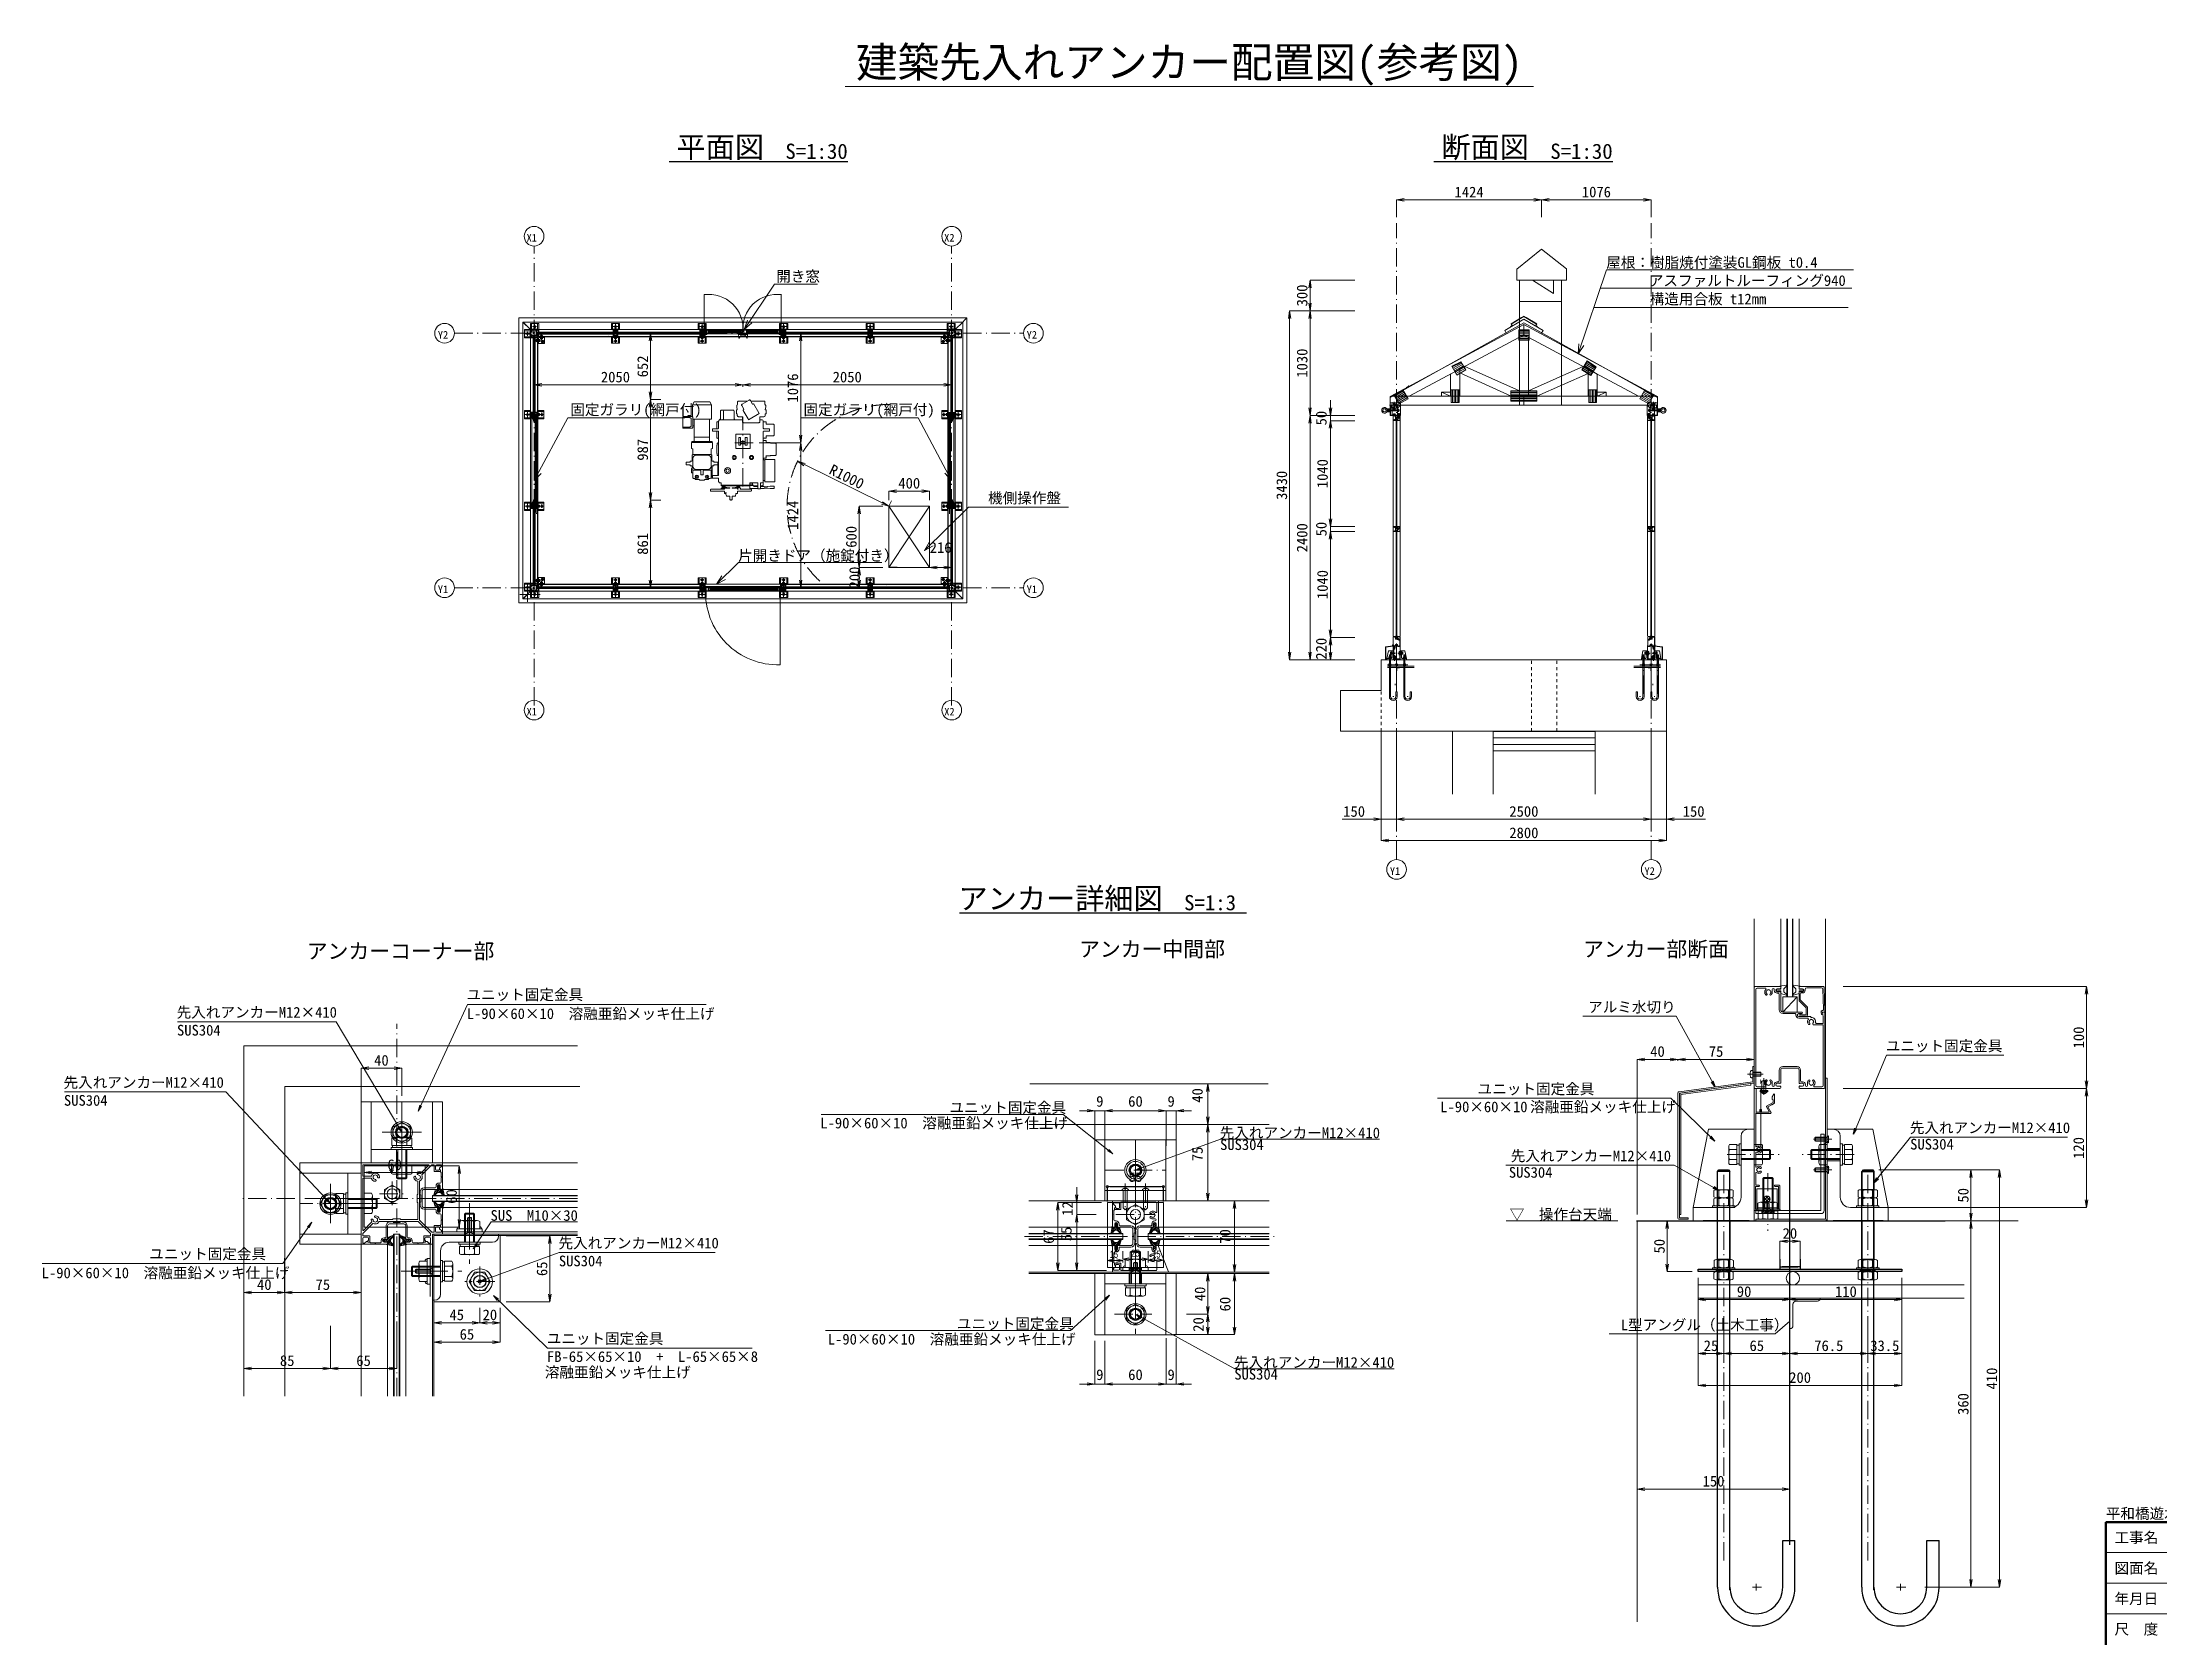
# Model space of a CAD drawing. Header units: millimetres. Extents: x -13466 to 37833, y -11727 to 34084.
# Drawn here: x 1353 to 22124, y 1344 to 16996 of the extents above; entities that cross this region are included whole.
import ezdxf
from ezdxf.enums import TextEntityAlignment as Align

# ---------------------------------------------------------------- set-up
doc = ezdxf.new("R2010")
doc.units = ezdxf.units.MM
doc.header["$LTSCALE"] = 30
doc.header["$PDSIZE"] = 300
for name, pattern in [('DASHDOT', [50.5, 30, -9, 2.5, -9]), ('SXF_一点短鎖線', [9.25, 6, -1.5, 0.25, -1.5]), ('点線(短)_2', [2, 1, -1])]:
    doc.linetypes.add(name, pattern=pattern)
for name, color, linetype, lineweight in [('D-BMK', 2, 'SXF_一点短鎖線', 13), ('D-STR-DIM', 7, 'Continuous', 13), ('D-STR-HTXT', 7, 'Continuous', 13), ('D-STR-STR1', 2, 'Continuous', 13), ('D-STR-STR5', 6, 'Continuous', 25), ('D-STR-TXT', 7, 'Continuous', 13), ('D-TTL-FRAM', 2, 'Continuous', 50), ('D-TTL-LINE', 7, 'Continuous', 13), ('D-TTL-TXT', 7, 'Continuous', 13)]:
    doc.layers.add(name, color=color, linetype=linetype, lineweight=lineweight)
doc.styles.add('MS ゴシック', font='MS Gothic.ttf')
doc.styles.get("Standard").update_dxf_attribs({"font": 'txt', "bigfont": 'extfont2.shx'})
doc.styles.add('ＭＳ Ｐゴシック', font='MS PGothic.ttf')
doc.dimstyles.new('DIM-30', dxfattribs={"dimscale": 30, "dimtxt": 3.5, "dimasz": 2.5, "dimexe": 0, "dimexo": 2, "dimgap": 0.8, "dimtad": 1, "dimdec": 0, "dimzin": 0, "dimdsep": 46, "dimtxsty": 'MS ゴシック', "dimblk": 'OPEN', "dimcen": 0.1, "dimaunit": 1, "dimadec": 4, "dimazin": 0, "dimtfac": 1, "dimtdec": 0, "dimtmove": 0, "dimatfit": 3, "dimldrblk": 'OPEN', "dimfxl": 1, "dimtolj": 1, "dimtzin": 0, "dimlwd": -1, "dimlwe": -1, "dimarcsym": 2})
doc.dimstyles.new('DIM-30-F', dxfattribs={"dimscale": 30, "dimtxt": 3.5, "dimasz": 2.5, "dimexe": 0, "dimexo": 2, "dimgap": 0.8, "dimtad": 1, "dimdec": 0, "dimzin": 0, "dimdsep": 46, "dimtxsty": 'MS ゴシック', "dimblk": 'OPEN', "dimcen": 0.1, "dimaunit": 1, "dimadec": 4, "dimazin": 0, "dimtfac": 1, "dimtdec": 0, "dimtmove": 2, "dimatfit": 3, "dimldrblk": 'OPEN', "dimfxl": 1, "dimtolj": 1, "dimtzin": 0, "dimlwd": -1, "dimlwe": -1, "dimarcsym": 2})
doc.dimstyles.get("Standard").update_dxf_attribs({"dimtxt": 0.18, "dimasz": 0.18, "dimexe": 0.18, "dimexo": 0.0625, "dimgap": 0.09, "dimtad": 0, "dimtih": 1, "dimtoh": 1, "dimdec": 4, "dimzin": 0, "dimdsep": 46, "dimtxsty": 'Standard', "dimcen": 0.09, "dimadec": 0, "dimazin": 0, "dimtfac": 1, "dimtdec": 4, "dimtofl": 0, "dimtmove": 0, "dimatfit": 3, "dimfxl": 1, "dimtolj": 1, "dimtzin": 0, "dimarcsym": 0})

msp = doc.modelspace()

# ---------------------------------------------------------------- texts
at = {"layer": 'D-STR-DIM', "linetype": 'Continuous', "lineweight": 9, "char_height": 70, "attachment_point": 5}
for s, insert, width in [('{\\fＭＳ Ｐゴシック;\\W0.714286;15}', (11875.71, 5089.185), 87.11703), ('{\\fＭＳ Ｐゴシック;\\W0.714286;25}', (12086.682, 5101.178), 92.72604), ('{\\fＭＳ Ｐゴシック;\\W0.714286;15}', (12292.675, 5092.081), 87.11703)]:
    msp.add_mtext(s, dxfattribs=dict(at, insert=insert, width=width))
at = {"layer": 'D-STR-TXT', "style": 'MS ゴシック'}
for s, p in [('平面図', (8439.649, 15861.156)), ('断面図', (15950.306, 15861.156)), ('アンカー詳細図', (12354.609, 8480.439))]:
    msp.add_text(s, height=210, dxfattribs=at).set_placement(p, align=Align.RIGHT)
for s, height, p in [('開き窓', 105, (8559.608, 14644.479)), ('屋根：樹脂焼付塗装GL鋼板 t0.4', 105, (16709.532, 14781.074)), ('\u3000\u3000\u3000構造用合板 t12mm', 105, (16706.558, 14421.889)), ('\u3000\u3000\u3000アスファルトルーフィング940', 105, (16698.562, 14602.685)), ('固定ガラリ(網戸付)', 105, (6538.041, 13334.484)), ('固定ガラリ(網戸付)', 105, (8827.019, 13334.484)), ('機側操作盤', 105, (10639.627, 12466.921)), ('片開きドア（施錠付き）', 105, (8185.376, 11901.676)), ('アンカーコーナー部', 150, (3950.217, 7993.755)), ('アンカー中間部', 150, (11533.629, 8013.397)), ('アンカー部断面', 150, (16481.646, 8013.397)), ('ユニット固定金具', 105, (5518.18, 7588.279)), ('先入れアンカーM12×410', 105, (2672.368, 7415.188)), ('L-90×60×10\u3000溶融亜鉛メッキ仕上げ', 105, (5520.921, 7401.426)), ('アルミ水切り', 105, (16531.916, 7466.857)), ('SUS304', 105, (2676.023, 7238.996)), ('ユニット固定金具', 105, (19453.929, 7085.163)), ('先入れアンカーM12×410', 105, (1562.075, 6725.982)), ('SUS304', 105, (1565.73, 6549.789)), ('ユニット固定金具', 105, (15447.073, 6662.527)), ('L-90×60×10\u3000溶融亜鉛メッキ仕上げ', 105, (8992.963, 6327.301)), ('ユニット固定金具', 105, (10261.004, 6479.524)), ('L-90×60×10', 105, (15079.627, 6486.159)), ('\u3000溶融亜鉛メッキ仕上げ', 105, (15818.753, 6486.159)), ('先入れアンカーM12×410', 105, (12914.042, 6231.02)), ('先入れアンカーM12×410', 105, (19690.231, 6281.165)), ('SUS304', 105, (12917.697, 6114.827)), ('先入れアンカーM12×410', 105, (15771.844, 6004.36)), ('SUS304', 105, (19693.481, 6119.443)), ('SUS304', 105, (15752.763, 5842.639)), ('SUS\u3000M10×30', 105, (5754.495, 5419.486)), ('▽\u3000操作台天端', 105, (15761.782, 5429.916)), ('先入れアンカーM12×410', 105, (6421.676, 5148.597)), ('ユニット固定金具', 105, (2404.169, 5042.205)), ('SUS304', 105, (6425.331, 4972.404)), ('L-90×60×10\u3000溶融亜鉛メッキ仕上げ', 105, (1347.468, 4855.353)), ('ユニット固定金具', 105, (10334.405, 4356.232)), ('L型アングル（土木工事）', 105, (16852.188, 4344.623)), ('ユニット固定金具', 105, (6306.004, 4210.84)), ('L-90×60×10\u3000溶融亜鉛メッキ仕上げ', 105, (9066.364, 4204.008)), ('溶融亜鉛メッキ仕上げ', 105, (6287.742, 3879.354)), ('FB-65×65×10\u3000+\u3000L-65×65×8', 105, (6308.745, 4033.048)), ('先入れアンカーM12×410', 105, (13053.933, 3975.912)), ('SUS304', 105, (13057.588, 3859.72))]:
    msp.add_text(s, height=height, dxfattribs=at).set_placement(p)
at = {"layer": 'D-STR-TXT', "linetype": 'Continuous', "char_height": 75, "attachment_point": 7}
for s, insert, width in [('{\\fＭＳ ゴシック;Y1}', (14584.847, 8817.745), 117.77664), ('{\\fＭＳ ゴシック;Y2}', (17084.847, 8817.745), 138.7711)]:
    msp.add_mtext(s, dxfattribs=dict(at, insert=insert, width=width))
at = {"layer": 'D-TTL-TXT', "style": 'MS ゴシック'}
msp.add_text('建築先入れアンカー配置図(参考図)', height=300, dxfattribs=at).set_placement((12615, 16560), align=Align.BOTTOM_CENTER)
for s, p in [('S=1:30', (8649.649, 15850.232)), ('S=1:30', (16160.306, 15850.232)), ('S=1:3', (12564.609, 8469.514))]:
    msp.add_text(s, height=150, dxfattribs=at).set_placement(p)
msp.add_text('平和橋遊水地排水樋門', height=105, dxfattribs=at).set_placement((21615, 2460), align=Align.BOTTOM_LEFT)
for s, p in [('工事名', (21915, 2310)), ('図面名', (21915, 2010)), ('年月日', (21915, 1710)), ('尺\u3000度', (21915, 1410))]:
    msp.add_text(s, height=105, dxfattribs=at).set_placement(p, align=Align.MIDDLE)
at = {"layer": 'D-TTL-TXT', "linetype": 'Continuous', "char_height": 75, "attachment_point": 7}
for s, insert, width in [('{\\fＭＳ ゴシック;X1}', (6108.478, 15038.287), 117.77664), ('{\\fＭＳ ゴシック;X2}', (10208.478, 15038.291), 138.7711), ('{\\fＭＳ ゴシック;Y2}', (5236.824, 14085.096), 138.7711), ('{\\fＭＳ ゴシック;Y2}', (11018.632, 14085.096), 138.7711), ('{\\fＭＳ ゴシック;Y1}', (5236.824, 11585.096), 117.77664), ('{\\fＭＳ ゴシック;Y1}', (11018.632, 11585.096), 117.77664), ('{\\fＭＳ ゴシック;X1}', (6108.478, 10383.104), 117.77664), ('{\\fＭＳ ゴシック;X2}', (10209.511, 10383.104), 138.7711)]:
    msp.add_mtext(s, dxfattribs=dict(at, insert=insert, width=width))

# ---------------------------------------------------------------- blocks, each defined once
blk = doc.blocks.new('_Open')
at = {"color": 0, "linetype": 'ByBlock', "lineweight": -2}
for p, q in [((-1, 0.17), (0, 0)), ((-1, -0.17), (0, 0)), ((0, 0), (-1, 0))]:
    blk.add_line(p, q, dxfattribs=at)
blk = doc.blocks.new('*D55')
at = {"layer": 'D-STR-DIM', "color": 0, "transparency": 16777216}
for p, q in [((14651, 10231), (14651, 9364)), ((14501, 10169), (14501, 9364)), ((14426, 9364), (14117, 9364)), ((14651, 9364), (14501, 9364)), ((14726, 9364), (14801, 9364))]:
    blk.add_line(p, q, dxfattribs=at)
at = {"layer": 'Defpoints', "color": 0, "transparency": 16777216}
for p in [(14501, 10229), (14651, 10291), (14501, 9364)]:
    blk.add_point(p, dxfattribs=at)
at = {"layer": 'D-STR-DIM', "color": 0, "transparency": 16777216, "xscale": 75, "yscale": 75, "zscale": 75}
blk.add_blockref('_Open', (14501, 9364), dxfattribs=at)
at = {"layer": 'D-STR-DIM', "color": 0, "transparency": 16777216, "xscale": 75, "yscale": 75, "zscale": 75, "rotation": 180}
blk.add_blockref('_Open', (14651, 9364), dxfattribs=at)
at = {"layer": 'D-STR-DIM', "color": 0, "transparency": 16777216, "insert": (14234, 9440), "char_height": 105, "attachment_point": 5, "style": 'MS ゴシック'}
blk.add_mtext('\\A1;150', dxfattribs=at)
blk = doc.blocks.new('*D56')
at = {"layer": 'D-STR-DIM', "color": 0, "transparency": 16777216}
for p, q in [((17151, 10231), (17151, 9364)), ((17301, 10169), (17301, 9364)), ((17076, 9364), (17001, 9364)), ((17151, 9364), (17301, 9364)), ((17376, 9364), (17685, 9364))]:
    blk.add_line(p, q, dxfattribs=at)
at = {"layer": 'Defpoints', "color": 0, "transparency": 16777216}
for p in [(17151, 10291), (17301, 10229), (17301, 9364)]:
    blk.add_point(p, dxfattribs=at)
at = {"layer": 'D-STR-DIM', "color": 0, "transparency": 16777216, "xscale": 75, "yscale": 75, "zscale": 75}
blk.add_blockref('_Open', (17151, 9364), dxfattribs=at)
at = {"layer": 'D-STR-DIM', "color": 0, "transparency": 16777216, "xscale": 75, "yscale": 75, "zscale": 75, "rotation": 180}
blk.add_blockref('_Open', (17301, 9364), dxfattribs=at)
at = {"layer": 'D-STR-DIM', "color": 0, "transparency": 16777216, "insert": (17568, 9440), "char_height": 105, "attachment_point": 5, "style": 'MS ゴシック'}
blk.add_mtext('\\A1;150', dxfattribs=at)
blk = doc.blocks.new('*D64')
at = {"layer": 'D-STR-DIM', "color": 0, "transparency": 16777216}
for p, q in [((11612, 6501), (11537, 6501)), ((11687, 6156), (11687, 6501)), ((11687, 6501), (11787, 6501)), ((11787, 6156), (11787, 6501)), ((11862, 6501), (11937, 6501))]:
    blk.add_line(p, q, dxfattribs=at)
at = {"layer": 'Defpoints', "color": 0, "transparency": 16777216}
for p in [(11787, 6501), (11687, 6096), (11787, 6096)]:
    blk.add_point(p, dxfattribs=at)
at = {"layer": 'D-STR-DIM', "color": 0, "transparency": 16777216, "xscale": 75, "yscale": 75, "zscale": 75}
blk.add_blockref('_Open', (11687, 6501), dxfattribs=at)
at = {"layer": 'D-STR-DIM', "color": 0, "transparency": 16777216, "xscale": 75, "yscale": 75, "zscale": 75, "rotation": 180}
blk.add_blockref('_Open', (11787, 6501), dxfattribs=at)
at = {"layer": 'D-STR-DIM', "color": 0, "transparency": 16777216, "insert": (11737, 6592), "char_height": 105, "width": 9288, "attachment_point": 5, "style": 'MS ゴシック'}
blk.add_mtext('\\A1;9', dxfattribs=at)
blk = doc.blocks.new('*D66')
at = {"layer": 'D-STR-DIM', "color": 0, "transparency": 16777216}
for p, q in [((12312, 6501), (12237, 6501)), ((12387, 6156), (12387, 6501)), ((12387, 6501), (12487, 6501)), ((12487, 6156), (12487, 6501)), ((12562, 6501), (12637, 6501))]:
    blk.add_line(p, q, dxfattribs=at)
at = {"layer": 'Defpoints', "color": 0, "transparency": 16777216}
for p in [(12487, 6501), (12387, 6096), (12487, 6096)]:
    blk.add_point(p, dxfattribs=at)
at = {"layer": 'D-STR-DIM', "color": 0, "transparency": 16777216, "xscale": 75, "yscale": 75, "zscale": 75}
blk.add_blockref('_Open', (12387, 6501), dxfattribs=at)
at = {"layer": 'D-STR-DIM', "color": 0, "transparency": 16777216, "xscale": 75, "yscale": 75, "zscale": 75, "rotation": 180}
blk.add_blockref('_Open', (12487, 6501), dxfattribs=at)
at = {"layer": 'D-STR-DIM', "color": 0, "transparency": 16777216, "insert": (12437, 6592), "char_height": 105, "width": 9288, "attachment_point": 5, "style": 'MS ゴシック'}
blk.add_mtext('\\A1;9', dxfattribs=at)
blk = doc.blocks.new('*D67')
at = {"layer": 'D-STR-DIM', "color": 0, "transparency": 16777216}
for p, q in [((11687, 4241), (11687, 3816)), ((11787, 4241), (11787, 3816)), ((11612, 3816), (11537, 3816)), ((11687, 3816), (11787, 3816)), ((11862, 3816), (11937, 3816))]:
    blk.add_line(p, q, dxfattribs=at)
at = {"layer": 'Defpoints', "color": 0, "transparency": 16777216}
for p in [(11687, 4301), (11787, 4301), (11787, 3816)]:
    blk.add_point(p, dxfattribs=at)
at = {"layer": 'D-STR-DIM', "color": 0, "transparency": 16777216, "xscale": 75, "yscale": 75, "zscale": 75}
blk.add_blockref('_Open', (11687, 3816), dxfattribs=at)
at = {"layer": 'D-STR-DIM', "color": 0, "transparency": 16777216, "xscale": 75, "yscale": 75, "zscale": 75, "rotation": 180}
blk.add_blockref('_Open', (11787, 3816), dxfattribs=at)
at = {"layer": 'D-STR-DIM', "color": 0, "transparency": 16777216, "insert": (11737, 3907), "char_height": 105, "width": 9288, "attachment_point": 5, "style": 'MS ゴシック'}
blk.add_mtext('\\A1;9', dxfattribs=at)
blk = doc.blocks.new('*D69')
at = {"layer": 'D-STR-DIM', "color": 0, "transparency": 16777216}
for p, q in [((12387, 4268), (12387, 3816)), ((12487, 4268), (12487, 3816)), ((12312, 3816), (12237, 3816)), ((12387, 3816), (12487, 3816)), ((12562, 3816), (12637, 3816))]:
    blk.add_line(p, q, dxfattribs=at)
at = {"layer": 'Defpoints', "color": 0, "transparency": 16777216}
for p in [(12387, 4328), (12487, 4328), (12487, 3816)]:
    blk.add_point(p, dxfattribs=at)
at = {"layer": 'D-STR-DIM', "color": 0, "transparency": 16777216, "xscale": 75, "yscale": 75, "zscale": 75}
blk.add_blockref('_Open', (12387, 3816), dxfattribs=at)
at = {"layer": 'D-STR-DIM', "color": 0, "transparency": 16777216, "xscale": 75, "yscale": 75, "zscale": 75, "rotation": 180}
blk.add_blockref('_Open', (12487, 3816), dxfattribs=at)
at = {"layer": 'D-STR-DIM', "color": 0, "transparency": 16777216, "insert": (12437, 3907), "char_height": 105, "width": 9288, "attachment_point": 5, "style": 'MS ゴシック'}
blk.add_mtext('\\A1;9', dxfattribs=at)
blk = doc.blocks.new('_ORIGIN')
at = {"color": 0}
blk.add_line((0, 0), (-1, 0), dxfattribs=at)
blk.add_circle((0, 0), 0.5, dxfattribs=at)
blk = doc.blocks.new('*D57')
at = {"layer": 'D-STR-DIM', "color": 0, "linetype": 'Continuous', "lineweight": -2, "transparency": 16777216}
for p, q in [((11812, 5609), (11812, 5755)), ((11834, 5755), (12339, 5755)), ((12362, 5609), (12362, 5755))]:
    blk.add_line(p, q, dxfattribs=at)
at = {"layer": 'Defpoints', "color": 0, "linetype": 'Continuous', "transparency": 16777216}
for p in [(12362, 5755), (11812, 5600), (12362, 5600)]:
    blk.add_point(p, dxfattribs=at)
at = {"layer": 'D-STR-DIM', "color": 0, "linetype": 'Continuous', "lineweight": -2, "transparency": 16777216, "xscale": 22.5, "yscale": 22.5, "zscale": 22.5, "rotation": 180}
blk.add_blockref('_ORIGIN', (11812, 5755), dxfattribs=at)
at = {"layer": 'D-STR-DIM', "color": 0, "linetype": 'Continuous', "lineweight": -2, "transparency": 16777216, "xscale": 22.5, "yscale": 22.5, "zscale": 22.5}
blk.add_blockref('_ORIGIN', (12362, 5755), dxfattribs=at)
at = {"layer": 'D-STR-DIM', "color": 0, "linetype": 'Continuous', "lineweight": 9, "transparency": 16777216, "insert": (12087, 5846), "char_height": 90, "width": 759.6, "attachment_point": 5, "style": 'ＭＳ Ｐゴシック'}
blk.add_mtext('\\A1;55', dxfattribs=at)
blk = doc.blocks.new('*D72')
at = {"layer": 'D-STR-DIM', "color": 0, "transparency": 16777216}
for p, q in [((12471, 4901), (12797, 4901)), ((12797, 4576), (12797, 4826)), ((12588, 4501), (12797, 4501))]:
    blk.add_line(p, q, dxfattribs=at)
at = {"layer": 'Defpoints', "color": 0, "transparency": 16777216}
for p in [(12411, 4901), (12797, 4901), (12528, 4501)]:
    blk.add_point(p, dxfattribs=at)
at = {"layer": 'D-STR-DIM', "color": 0, "transparency": 16777216, "xscale": 75, "yscale": 75, "zscale": 75}
for p, rotation in [((12797, 4901), 90), ((12797, 4501), 270)]:
    blk.add_blockref('_Open', p, dxfattribs=dict(at, rotation=rotation))
at = {"layer": 'D-STR-DIM', "color": 0, "transparency": 16777216, "insert": (12721, 4701), "char_height": 105, "attachment_point": 5, "rotation": 90, "style": 'MS ゴシック'}
blk.add_mtext('\\A1;40', dxfattribs=at)
blk = doc.blocks.new('*D1')
at = {"layer": 'D-STR-DIM', "color": 0, "transparency": 16777216}
for p, q in [((14241, 11149), (14001, 11149)), ((14001, 11074), (14001, 11004)), ((14241, 10929), (14001, 10929))]:
    blk.add_line(p, q, dxfattribs=at)
at = {"layer": 'Defpoints', "color": 0, "transparency": 16777216}
for p in [(14301, 11149), (14001, 10929), (14301, 10929)]:
    blk.add_point(p, dxfattribs=at)
at = {"layer": 'D-STR-DIM', "color": 0, "transparency": 16777216, "xscale": 75, "yscale": 75, "zscale": 75}
for p, rotation in [((14001, 11149), 90), ((14001, 10929), 270)]:
    blk.add_blockref('_Open', p, dxfattribs=dict(at, rotation=rotation))
at = {"layer": 'D-STR-DIM', "color": 0, "transparency": 16777216, "insert": (13912, 11039), "char_height": 105, "width": 30731.33, "attachment_point": 5, "rotation": 90, "style": 'MS ゴシック'}
blk.add_mtext('\\A1;220', dxfattribs=at)
blk = doc.blocks.new('*D2')
at = {"layer": 'D-STR-DIM', "color": 0, "transparency": 16777216}
for p, q in [((14651, 10231), (14651, 9364)), ((17151, 10231), (17151, 9364)), ((17076, 9364), (14726, 9364))]:
    blk.add_line(p, q, dxfattribs=at)
at = {"layer": 'Defpoints', "color": 0, "transparency": 16777216}
for p in [(14651, 10291), (17151, 10291), (14651, 9364)]:
    blk.add_point(p, dxfattribs=at)
at = {"layer": 'D-STR-DIM', "color": 0, "transparency": 16777216, "xscale": 75, "yscale": 75, "zscale": 75, "rotation": 180}
blk.add_blockref('_Open', (14651, 9364), dxfattribs=at)
at = {"layer": 'D-STR-DIM', "color": 0, "transparency": 16777216, "xscale": 75, "yscale": 75, "zscale": 75}
blk.add_blockref('_Open', (17151, 9364), dxfattribs=at)
at = {"layer": 'D-STR-DIM', "color": 0, "transparency": 16777216, "insert": (15901, 9440), "char_height": 105, "width": 40893.88, "attachment_point": 5, "style": 'MS ゴシック'}
blk.add_mtext('\\A1;2500', dxfattribs=at)
blk = doc.blocks.new('*D3')
at = {"layer": 'D-STR-DIM', "color": 0, "transparency": 16777216}
for p, q in [((14501, 10231), (14501, 9154)), ((17301, 10231), (17301, 9154)), ((17226, 9154), (14576, 9154))]:
    blk.add_line(p, q, dxfattribs=at)
at = {"layer": 'Defpoints', "color": 0, "transparency": 16777216}
for p in [(14501, 10291), (17301, 10291), (14501, 9154)]:
    blk.add_point(p, dxfattribs=at)
at = {"layer": 'D-STR-DIM', "color": 0, "transparency": 16777216, "xscale": 75, "yscale": 75, "zscale": 75, "rotation": 180}
blk.add_blockref('_Open', (14501, 9154), dxfattribs=at)
at = {"layer": 'D-STR-DIM', "color": 0, "transparency": 16777216, "xscale": 75, "yscale": 75, "zscale": 75}
blk.add_blockref('_Open', (17301, 9154), dxfattribs=at)
at = {"layer": 'D-STR-DIM', "color": 0, "transparency": 16777216, "insert": (15901, 9230), "char_height": 105, "width": 40893.88, "attachment_point": 5, "style": 'MS ゴシック'}
blk.add_mtext('\\A1;2800', dxfattribs=at)
blk = doc.blocks.new('*D4')
at = {"layer": 'D-STR-DIM', "color": 0, "transparency": 16777216}
for p, q in [((14241, 12189), (14001, 12189)), ((14001, 12114), (14001, 11224)), ((14241, 11149), (14001, 11149))]:
    blk.add_line(p, q, dxfattribs=at)
at = {"layer": 'Defpoints', "color": 0, "transparency": 16777216}
for p in [(14301, 12189), (14001, 11149), (14301, 11149)]:
    blk.add_point(p, dxfattribs=at)
at = {"layer": 'D-STR-DIM', "color": 0, "transparency": 16777216, "xscale": 75, "yscale": 75, "zscale": 75}
for p, rotation in [((14001, 12189), 90), ((14001, 11149), 270)]:
    blk.add_blockref('_Open', p, dxfattribs=dict(at, rotation=rotation))
at = {"layer": 'D-STR-DIM', "color": 0, "transparency": 16777216, "insert": (13924, 11669), "char_height": 105, "width": 36799.61, "attachment_point": 5, "rotation": 90, "style": 'MS ゴシック'}
blk.add_mtext('\\A1;1040', dxfattribs=at)
blk = doc.blocks.new('*D5')
at = {"layer": 'D-STR-DIM', "color": 0, "transparency": 16777216}
for p, q in [((14001, 12314), (14001, 12389)), ((14241, 12239), (14001, 12239)), ((14001, 12239), (14001, 12189)), ((14241, 12189), (14001, 12189)), ((14001, 12114), (14001, 12039))]:
    blk.add_line(p, q, dxfattribs=at)
at = {"layer": 'Defpoints', "color": 0, "transparency": 16777216}
for p in [(14001, 12189), (14301, 12239), (14301, 12189)]:
    blk.add_point(p, dxfattribs=at)
at = {"layer": 'D-STR-DIM', "color": 0, "transparency": 16777216, "xscale": 75, "yscale": 75, "zscale": 75}
for p, rotation in [((14001, 12239), 270), ((14001, 12189), 90)]:
    blk.add_blockref('_Open', p, dxfattribs=dict(at, rotation=rotation))
at = {"layer": 'D-STR-DIM', "color": 0, "transparency": 16777216, "insert": (13912, 12214), "char_height": 105, "width": 18546.03, "attachment_point": 5, "rotation": 90, "style": 'MS ゴシック'}
blk.add_mtext('\\A1;50', dxfattribs=at)
blk = doc.blocks.new('*D6')
at = {"layer": 'D-STR-DIM', "color": 0, "transparency": 16777216}
for p, q in [((14241, 13279), (14001, 13279)), ((14001, 13204), (14001, 12314)), ((14241, 12239), (14001, 12239))]:
    blk.add_line(p, q, dxfattribs=at)
at = {"layer": 'Defpoints', "color": 0, "transparency": 16777216}
for p in [(14301, 13279), (14001, 12239), (14301, 12239)]:
    blk.add_point(p, dxfattribs=at)
at = {"layer": 'D-STR-DIM', "color": 0, "transparency": 16777216, "xscale": 75, "yscale": 75, "zscale": 75}
for p, rotation in [((14001, 13279), 90), ((14001, 12239), 270)]:
    blk.add_blockref('_Open', p, dxfattribs=dict(at, rotation=rotation))
at = {"layer": 'D-STR-DIM', "color": 0, "transparency": 16777216, "insert": (13924, 12759), "char_height": 105, "width": 36799.61, "attachment_point": 5, "rotation": 90, "style": 'MS ゴシック'}
blk.add_mtext('\\A1;1040', dxfattribs=at)
blk = doc.blocks.new('*D7')
at = {"layer": 'D-STR-DIM', "color": 0, "transparency": 16777216}
for p, q in [((14001, 13404), (14001, 13479)), ((14241, 13329), (14001, 13329)), ((14001, 13329), (14001, 13279)), ((14241, 13279), (14001, 13279)), ((14001, 13204), (14001, 13129))]:
    blk.add_line(p, q, dxfattribs=at)
at = {"layer": 'Defpoints', "color": 0, "transparency": 16777216}
for p in [(14301, 13329), (14001, 13279), (14301, 13279)]:
    blk.add_point(p, dxfattribs=at)
at = {"layer": 'D-STR-DIM', "color": 0, "transparency": 16777216, "xscale": 75, "yscale": 75, "zscale": 75}
for p, rotation in [((14001, 13329), 270), ((14001, 13279), 90)]:
    blk.add_blockref('_Open', p, dxfattribs=dict(at, rotation=rotation))
at = {"layer": 'D-STR-DIM', "color": 0, "transparency": 16777216, "insert": (13912, 13304), "char_height": 105, "width": 18546.03, "attachment_point": 5, "rotation": 90, "style": 'MS ゴシック'}
blk.add_mtext('\\A1;50', dxfattribs=at)
blk = doc.blocks.new('*D8')
at = {"layer": 'D-STR-DIM', "color": 0, "transparency": 16777216}
for p, q in [((14241, 13329), (13801, 13329)), ((13801, 11004), (13801, 13254)), ((14241, 10929), (13801, 10929))]:
    blk.add_line(p, q, dxfattribs=at)
at = {"layer": 'Defpoints', "color": 0, "transparency": 16777216}
for p in [(13801, 13329), (14301, 13329), (14301, 10929)]:
    blk.add_point(p, dxfattribs=at)
at = {"layer": 'D-STR-DIM', "color": 0, "transparency": 16777216, "xscale": 75, "yscale": 75, "zscale": 75}
for p, rotation in [((13801, 13329), 90), ((13801, 10929), 270)]:
    blk.add_blockref('_Open', p, dxfattribs=dict(at, rotation=rotation))
at = {"layer": 'D-STR-DIM', "color": 0, "transparency": 16777216, "insert": (13724, 12129), "char_height": 105, "width": 40893.88, "attachment_point": 5, "rotation": 90, "style": 'MS ゴシック'}
blk.add_mtext('\\A1;2400', dxfattribs=at)
blk = doc.blocks.new('*D9')
at = {"layer": 'D-STR-DIM', "color": 0, "transparency": 16777216}
for p, q in [((14241, 14359), (13801, 14359)), ((13801, 14284), (13801, 13404)), ((14241, 13329), (13801, 13329))]:
    blk.add_line(p, q, dxfattribs=at)
at = {"layer": 'Defpoints', "color": 0, "transparency": 16777216}
for p in [(14301, 14359), (13801, 13329), (14301, 13329)]:
    blk.add_point(p, dxfattribs=at)
at = {"layer": 'D-STR-DIM', "color": 0, "transparency": 16777216, "xscale": 75, "yscale": 75, "zscale": 75}
for p, rotation in [((13801, 14359), 90), ((13801, 13329), 270)]:
    blk.add_blockref('_Open', p, dxfattribs=dict(at, rotation=rotation))
at = {"layer": 'D-STR-DIM', "color": 0, "transparency": 16777216, "insert": (13724, 13844), "char_height": 105, "width": 36799.61, "attachment_point": 5, "rotation": 90, "style": 'MS ゴシック'}
blk.add_mtext('\\A1;1030', dxfattribs=at)
blk = doc.blocks.new('*D10')
at = {"layer": 'D-STR-DIM', "color": 0, "transparency": 16777216}
for p, q in [((14241, 14359), (13601, 14359)), ((13601, 11004), (13601, 14284)), ((14241, 10929), (13601, 10929))]:
    blk.add_line(p, q, dxfattribs=at)
at = {"layer": 'Defpoints', "color": 0, "transparency": 16777216}
for p in [(13601, 14359), (14301, 14359), (14301, 10929)]:
    blk.add_point(p, dxfattribs=at)
at = {"layer": 'D-STR-DIM', "color": 0, "transparency": 16777216, "xscale": 75, "yscale": 75, "zscale": 75}
for p, rotation in [((13601, 14359), 90), ((13601, 10929), 270)]:
    blk.add_blockref('_Open', p, dxfattribs=dict(at, rotation=rotation))
at = {"layer": 'D-STR-DIM', "color": 0, "transparency": 16777216, "insert": (13524, 12644), "char_height": 105, "width": 42880.08, "attachment_point": 5, "rotation": 90, "style": 'MS ゴシック'}
blk.add_mtext('\\A1;3430', dxfattribs=at)
blk = doc.blocks.new('*D11')
at = {"layer": 'D-STR-DIM', "color": 0, "transparency": 16777216}
for p, q in [((7428, 14138), (7326, 14138)), ((7326, 13561), (7326, 14063)), ((7428, 13486), (7326, 13486))]:
    blk.add_line(p, q, dxfattribs=at)
at = {"layer": 'Defpoints', "color": 0, "transparency": 16777216}
for p in [(7326, 14138), (7488, 14138), (7488, 13486)]:
    blk.add_point(p, dxfattribs=at)
at = {"layer": 'D-STR-DIM', "color": 0, "transparency": 16777216, "xscale": 75, "yscale": 75, "zscale": 75}
for p, rotation in [((7326, 14138), 90), ((7326, 13486), 270)]:
    blk.add_blockref('_Open', p, dxfattribs=dict(at, rotation=rotation))
at = {"layer": 'D-STR-DIM', "color": 0, "transparency": 16777216, "insert": (7249, 13812), "char_height": 105, "width": 32754.09, "attachment_point": 5, "rotation": 90, "style": 'MS ゴシック'}
blk.add_mtext('\\A1;652', dxfattribs=at)
blk = doc.blocks.new('*D12')
at = {"layer": 'D-STR-DIM', "color": 0, "transparency": 16777216}
for p, q in [((7428, 13486), (7326, 13486)), ((7326, 12574), (7326, 13411)), ((7428, 12499), (7326, 12499))]:
    blk.add_line(p, q, dxfattribs=at)
at = {"layer": 'Defpoints', "color": 0, "transparency": 16777216}
for p in [(7326, 13486), (7488, 13486), (7488, 12499)]:
    blk.add_point(p, dxfattribs=at)
at = {"layer": 'D-STR-DIM', "color": 0, "transparency": 16777216, "xscale": 75, "yscale": 75, "zscale": 75}
for p, rotation in [((7326, 13486), 90), ((7326, 12499), 270)]:
    blk.add_blockref('_Open', p, dxfattribs=dict(at, rotation=rotation))
at = {"layer": 'D-STR-DIM', "color": 0, "transparency": 16777216, "insert": (7249, 12993), "char_height": 105, "width": 32839.39, "attachment_point": 5, "rotation": 90, "style": 'MS ゴシック'}
blk.add_mtext('\\A1;987', dxfattribs=at)
blk = doc.blocks.new('*D13')
at = {"layer": 'D-STR-DIM', "color": 0, "transparency": 16777216}
for p, q in [((7428, 12499), (7326, 12499)), ((7326, 11713), (7326, 12424)), ((7428, 11638), (7326, 11638))]:
    blk.add_line(p, q, dxfattribs=at)
at = {"layer": 'Defpoints', "color": 0, "transparency": 16777216}
for p in [(7326, 12499), (7488, 12499), (7488, 11638)]:
    blk.add_point(p, dxfattribs=at)
at = {"layer": 'D-STR-DIM', "color": 0, "transparency": 16777216, "xscale": 75, "yscale": 75, "zscale": 75}
for p, rotation in [((7326, 12499), 90), ((7326, 11638), 270)]:
    blk.add_blockref('_Open', p, dxfattribs=dict(at, rotation=rotation))
at = {"layer": 'D-STR-DIM', "color": 0, "transparency": 16777216, "insert": (7249, 12069), "char_height": 105, "width": 28562.35, "attachment_point": 5, "rotation": 90, "style": 'MS ゴシック'}
blk.add_mtext('\\A1;861', dxfattribs=at)
blk = doc.blocks.new('*D14')
at = {"layer": 'D-STR-DIM', "color": 0, "transparency": 16777216}
for p, q in [((6182, 13612), (6182, 13630)), ((8157, 13630), (6257, 13630)), ((8232, 13612), (8232, 13630))]:
    blk.add_line(p, q, dxfattribs=at)
at = {"layer": 'Defpoints', "color": 0, "transparency": 16777216}
for p in [(6182, 13630), (6182, 13552), (8232, 13552)]:
    blk.add_point(p, dxfattribs=at)
at = {"layer": 'D-STR-DIM', "color": 0, "transparency": 16777216, "xscale": 75, "yscale": 75, "zscale": 75, "rotation": 180}
blk.add_blockref('_Open', (6182, 13630), dxfattribs=at)
at = {"layer": 'D-STR-DIM', "color": 0, "transparency": 16777216, "xscale": 75, "yscale": 75, "zscale": 75}
blk.add_blockref('_Open', (8232, 13630), dxfattribs=at)
at = {"layer": 'D-STR-DIM', "color": 0, "transparency": 16777216, "insert": (6981, 13707), "char_height": 105, "width": 40893.88, "attachment_point": 5, "style": 'MS ゴシック'}
blk.add_mtext('\\A1;2050', dxfattribs=at)
blk = doc.blocks.new('*D15')
at = {"layer": 'D-STR-DIM', "color": 0, "transparency": 16777216}
for p, q in [((8232, 13612), (8232, 13630)), ((10207, 13630), (8307, 13630)), ((10282, 13612), (10282, 13630))]:
    blk.add_line(p, q, dxfattribs=at)
at = {"layer": 'Defpoints', "color": 0, "transparency": 16777216}
for p in [(8232, 13630), (8232, 13552), (10282, 13552)]:
    blk.add_point(p, dxfattribs=at)
at = {"layer": 'D-STR-DIM', "color": 0, "transparency": 16777216, "xscale": 75, "yscale": 75, "zscale": 75, "rotation": 180}
blk.add_blockref('_Open', (8232, 13630), dxfattribs=at)
at = {"layer": 'D-STR-DIM', "color": 0, "transparency": 16777216, "xscale": 75, "yscale": 75, "zscale": 75}
blk.add_blockref('_Open', (10282, 13630), dxfattribs=at)
at = {"layer": 'D-STR-DIM', "color": 0, "transparency": 16777216, "insert": (9257, 13707), "char_height": 105, "width": 40893.88, "attachment_point": 5, "style": 'MS ゴシック'}
blk.add_mtext('\\A1;2050', dxfattribs=at)
blk = doc.blocks.new('*D16')
at = {"layer": 'D-STR-DIM', "color": 0, "transparency": 16777216}
for p, q in [((10066, 11898), (10066, 11838)), ((10282, 11898), (10282, 11838)), ((10207, 11838), (10141, 11838))]:
    blk.add_line(p, q, dxfattribs=at)
at = {"layer": 'Defpoints', "color": 0, "transparency": 16777216}
for p in [(10066, 11838), (10066, 11838), (10282, 11838)]:
    blk.add_point(p, dxfattribs=at)
at = {"layer": 'D-STR-DIM', "color": 0, "transparency": 16777216, "xscale": 75, "yscale": 75, "zscale": 75, "rotation": 180}
blk.add_blockref('_Open', (10066, 11838), dxfattribs=at)
at = {"layer": 'D-STR-DIM', "color": 0, "transparency": 16777216, "xscale": 75, "yscale": 75, "zscale": 75}
blk.add_blockref('_Open', (10282, 11838), dxfattribs=at)
at = {"layer": 'D-STR-DIM', "color": 0, "transparency": 16777216, "insert": (10174, 12032), "char_height": 105, "width": 28696.39, "attachment_point": 5, "style": 'MS ゴシック'}
blk.add_mtext('\\A1;216', dxfattribs=at)
blk = doc.blocks.new('*D17')
at = {"layer": 'D-STR-DIM', "color": 0, "transparency": 16777216}
for p, q in [((9606, 11838), (9374, 11838)), ((9374, 11713), (9374, 11763)), ((9606, 11638), (9374, 11638))]:
    blk.add_line(p, q, dxfattribs=at)
at = {"layer": 'Defpoints', "color": 0, "transparency": 16777216}
for p in [(9374, 11838), (9666, 11838), (9666, 11638)]:
    blk.add_point(p, dxfattribs=at)
at = {"layer": 'D-STR-DIM', "color": 0, "transparency": 16777216, "xscale": 75, "yscale": 75, "zscale": 75}
for p, rotation in [((9374, 11838), 90), ((9374, 11638), 270)]:
    blk.add_blockref('_Open', p, dxfattribs=dict(at, rotation=rotation))
at = {"layer": 'D-STR-DIM', "color": 0, "transparency": 16777216, "insert": (9330, 11738), "char_height": 105, "width": 28708.57, "attachment_point": 5, "rotation": 90, "style": 'MS ゴシック'}
blk.add_mtext('\\A1;200', dxfattribs=at)
blk = doc.blocks.new('*D18')
at = {"layer": 'D-STR-DIM', "color": 0, "transparency": 16777216}
for p, q in [((9606, 12438), (9374, 12438)), ((9374, 12363), (9374, 11913)), ((9606, 11838), (9374, 11838))]:
    blk.add_line(p, q, dxfattribs=at)
at = {"layer": 'Defpoints', "color": 0, "transparency": 16777216}
for p in [(9666, 12438), (9374, 11838), (9666, 11838)]:
    blk.add_point(p, dxfattribs=at)
at = {"layer": 'D-STR-DIM', "color": 0, "transparency": 16777216, "xscale": 75, "yscale": 75, "zscale": 75}
for p, rotation in [((9374, 12438), 90), ((9374, 11838), 270)]:
    blk.add_blockref('_Open', p, dxfattribs=dict(at, rotation=rotation))
at = {"layer": 'D-STR-DIM', "color": 0, "transparency": 16777216, "insert": (9297, 12138), "char_height": 105, "width": 28708.57, "attachment_point": 5, "rotation": 90, "style": 'MS ゴシック'}
blk.add_mtext('\\A1;600', dxfattribs=at)
blk = doc.blocks.new('*D19')
at = {"layer": 'D-STR-DIM', "color": 0, "transparency": 16777216}
for p, q in [((9666, 12498), (9666, 12587)), ((9741, 12587), (9991, 12587)), ((10066, 12498), (10066, 12587))]:
    blk.add_line(p, q, dxfattribs=at)
at = {"layer": 'Defpoints', "color": 0, "transparency": 16777216}
for p in [(10066, 12587), (9666, 12438), (10066, 12438)]:
    blk.add_point(p, dxfattribs=at)
at = {"layer": 'D-STR-DIM', "color": 0, "transparency": 16777216, "xscale": 75, "yscale": 75, "zscale": 75, "rotation": 180}
blk.add_blockref('_Open', (9666, 12587), dxfattribs=at)
at = {"layer": 'D-STR-DIM', "color": 0, "transparency": 16777216, "xscale": 75, "yscale": 75, "zscale": 75}
blk.add_blockref('_Open', (10066, 12587), dxfattribs=at)
at = {"layer": 'D-STR-DIM', "color": 0, "transparency": 16777216, "insert": (9866, 12664), "char_height": 105, "width": 28854.8, "attachment_point": 5, "style": 'MS ゴシック'}
blk.add_mtext('\\A1;400', dxfattribs=at)
blk = doc.blocks.new('*D20')
at = {"layer": 'D-STR-DIM', "color": 0, "transparency": 16777216}
for p, q in [((8743, 12827), (8770, 12881)), ((8837, 12848), (9599, 12471)), ((9693, 12492), (9666, 12438))]:
    blk.add_line(p, q, dxfattribs=at)
at = {"layer": 'Defpoints', "color": 0, "transparency": 16777216}
for p in [(8770, 12881), (9666, 12438), (9666, 12438)]:
    blk.add_point(p, dxfattribs=at)
at = {"layer": 'D-STR-DIM', "color": 0, "transparency": 16777216, "xscale": 75, "yscale": 75, "zscale": 75}
for p, rotation in [((8770, 12881), 153.6900675261025), ((9666, 12438), 333.6900675261025)]:
    blk.add_blockref('_Open', p, dxfattribs=dict(at, rotation=rotation))
at = {"layer": 'D-STR-DIM', "color": 0, "transparency": 16777216, "insert": (9252, 12728), "char_height": 105, "width": 46998.71, "attachment_point": 5, "rotation": 333.6901, "style": 'MS ゴシック'}
blk.add_mtext('\\A1;R1000', dxfattribs=at)
blk = doc.blocks.new('*D21')
at = {"layer": 'D-STR-DIM', "color": 0, "transparency": 16777216}
for p, q in [((8392, 13062), (8800, 13062)), ((8800, 11713), (8800, 12987)), ((8785, 11638), (8800, 11638))]:
    blk.add_line(p, q, dxfattribs=at)
at = {"layer": 'Defpoints', "color": 0, "transparency": 16777216}
for p in [(8332, 13062), (8800, 13062), (8725, 11638)]:
    blk.add_point(p, dxfattribs=at)
at = {"layer": 'D-STR-DIM', "color": 0, "transparency": 16777216, "xscale": 75, "yscale": 75, "zscale": 75}
for p, rotation in [((8800, 13062), 90), ((8800, 11638), 270)]:
    blk.add_blockref('_Open', p, dxfattribs=dict(at, rotation=rotation))
at = {"layer": 'D-STR-DIM', "color": 0, "transparency": 16777216, "insert": (8723, 12350), "char_height": 105, "width": 40711.1, "attachment_point": 5, "rotation": 90, "style": 'MS ゴシック'}
blk.add_mtext('\\A1;1424', dxfattribs=at)
blk = doc.blocks.new('*D22')
at = {"layer": 'D-STR-DIM', "color": 0, "transparency": 16777216}
for p, q in [((8392, 14138), (8800, 14138)), ((8800, 14063), (8800, 13137)), ((8392, 13062), (8800, 13062))]:
    blk.add_line(p, q, dxfattribs=at)
at = {"layer": 'Defpoints', "color": 0, "transparency": 16777216}
for p in [(8332, 14138), (8332, 13062), (8800, 13062)]:
    blk.add_point(p, dxfattribs=at)
at = {"layer": 'D-STR-DIM', "color": 0, "transparency": 16777216, "xscale": 75, "yscale": 75, "zscale": 75}
for p, rotation in [((8800, 14138), 90), ((8800, 13062), 270)]:
    blk.add_blockref('_Open', p, dxfattribs=dict(at, rotation=rotation))
at = {"layer": 'D-STR-DIM', "color": 0, "transparency": 16777216, "insert": (8723, 13600), "char_height": 105, "width": 38822.37, "attachment_point": 5, "rotation": 90, "style": 'MS ゴシック'}
blk.add_mtext('\\A1;1076', dxfattribs=at)
blk = doc.blocks.new('*D23')
at = {"layer": 'D-STR-DIM', "color": 0, "transparency": 16777216}
for p, q in [((14651, 15278), (14651, 15448)), ((16000, 15448), (14726, 15448)), ((16075, 15278), (16075, 15448))]:
    blk.add_line(p, q, dxfattribs=at)
at = {"layer": 'Defpoints', "color": 0, "transparency": 16777216}
for p in [(14651, 15448), (14651, 15218), (16075, 15218)]:
    blk.add_point(p, dxfattribs=at)
at = {"layer": 'D-STR-DIM', "color": 0, "transparency": 16777216, "xscale": 75, "yscale": 75, "zscale": 75, "rotation": 180}
blk.add_blockref('_Open', (14651, 15448), dxfattribs=at)
at = {"layer": 'D-STR-DIM', "color": 0, "transparency": 16777216, "xscale": 75, "yscale": 75, "zscale": 75}
blk.add_blockref('_Open', (16075, 15448), dxfattribs=at)
at = {"layer": 'D-STR-DIM', "color": 0, "transparency": 16777216, "insert": (15363, 15525), "char_height": 105, "width": 40711.1, "attachment_point": 5, "style": 'MS ゴシック'}
blk.add_mtext('\\A1;1424', dxfattribs=at)
blk = doc.blocks.new('*D24')
at = {"layer": 'D-STR-DIM', "color": 0, "transparency": 16777216}
for p, q in [((16075, 15278), (16075, 15448)), ((17076, 15448), (16150, 15448)), ((17151, 15278), (17151, 15448))]:
    blk.add_line(p, q, dxfattribs=at)
at = {"layer": 'Defpoints', "color": 0, "transparency": 16777216}
for p in [(16075, 15448), (16075, 15218), (17151, 15218)]:
    blk.add_point(p, dxfattribs=at)
at = {"layer": 'D-STR-DIM', "color": 0, "transparency": 16777216, "xscale": 75, "yscale": 75, "zscale": 75, "rotation": 180}
blk.add_blockref('_Open', (16075, 15448), dxfattribs=at)
at = {"layer": 'D-STR-DIM', "color": 0, "transparency": 16777216, "xscale": 75, "yscale": 75, "zscale": 75}
blk.add_blockref('_Open', (17151, 15448), dxfattribs=at)
at = {"layer": 'D-STR-DIM', "color": 0, "transparency": 16777216, "insert": (16613, 15525), "char_height": 105, "width": 38822.37, "attachment_point": 5, "style": 'MS ゴシック'}
blk.add_mtext('\\A1;1076', dxfattribs=at)
blk = doc.blocks.new('*D25')
at = {"layer": 'D-STR-DIM', "color": 0, "transparency": 16777216}
for p, q in [((14241, 14659), (13801, 14659)), ((13801, 14584), (13801, 14434)), ((14241, 14359), (13801, 14359))]:
    blk.add_line(p, q, dxfattribs=at)
at = {"layer": 'Defpoints', "color": 0, "transparency": 16777216}
for p in [(14301, 14659), (13801, 14359), (14301, 14359)]:
    blk.add_point(p, dxfattribs=at)
at = {"layer": 'D-STR-DIM', "color": 0, "transparency": 16777216, "xscale": 75, "yscale": 75, "zscale": 75}
for p, rotation in [((13801, 14659), 90), ((13801, 14359), 270)]:
    blk.add_blockref('_Open', p, dxfattribs=dict(at, rotation=rotation))
at = {"layer": 'D-STR-DIM', "color": 0, "transparency": 16777216, "insert": (13724, 14509), "char_height": 105, "width": 28672.02, "attachment_point": 5, "rotation": 90, "style": 'MS ゴシック'}
blk.add_mtext('\\A1;300', dxfattribs=at)
blk = doc.blocks.new('*D28')
at = {"layer": 'D-STR-DIM', "color": 0, "transparency": 16777216}
for p, q in [((17613, 4860), (17613, 4646)), ((18513, 4883), (18513, 4646)), ((18438, 4646), (17688, 4646))]:
    blk.add_line(p, q, dxfattribs=at)
at = {"layer": 'Defpoints', "color": 0, "transparency": 16777216}
for p in [(17613, 4920), (18513, 4943), (17613, 4646)]:
    blk.add_point(p, dxfattribs=at)
at = {"layer": 'D-STR-DIM', "color": 0, "transparency": 16777216, "xscale": 75, "yscale": 75, "zscale": 75, "rotation": 180}
blk.add_blockref('_Open', (17613, 4646), dxfattribs=at)
at = {"layer": 'D-STR-DIM', "color": 0, "transparency": 16777216, "xscale": 75, "yscale": 75, "zscale": 75}
blk.add_blockref('_Open', (18513, 4646), dxfattribs=at)
at = {"layer": 'D-STR-DIM', "color": 0, "transparency": 16777216, "insert": (18063, 4723), "char_height": 105, "width": 18546.03, "attachment_point": 5, "style": 'MS ゴシック'}
blk.add_mtext('\\A1;90', dxfattribs=at)
blk = doc.blocks.new('*D29')
at = {"layer": 'D-STR-DIM', "color": 0, "transparency": 16777216}
for p, q in [((18513, 4883), (18513, 4646)), ((19613, 4860), (19613, 4646)), ((19538, 4646), (18588, 4646))]:
    blk.add_line(p, q, dxfattribs=at)
at = {"layer": 'Defpoints', "color": 0, "transparency": 16777216}
for p in [(18513, 4943), (19613, 4920), (18513, 4646)]:
    blk.add_point(p, dxfattribs=at)
at = {"layer": 'D-STR-DIM', "color": 0, "transparency": 16777216, "xscale": 75, "yscale": 75, "zscale": 75, "rotation": 180}
blk.add_blockref('_Open', (18513, 4646), dxfattribs=at)
at = {"layer": 'D-STR-DIM', "color": 0, "transparency": 16777216, "xscale": 75, "yscale": 75, "zscale": 75}
blk.add_blockref('_Open', (19613, 4646), dxfattribs=at)
at = {"layer": 'D-STR-DIM', "color": 0, "transparency": 16777216, "insert": (19063, 4723), "char_height": 105, "width": 22579.37, "attachment_point": 5, "style": 'MS ゴシック'}
blk.add_mtext('\\A1;110', dxfattribs=at)
blk = doc.blocks.new('*D30')
at = {"layer": 'D-STR-DIM', "color": 0, "transparency": 16777216}
for p, q in [((17863, 4377), (17863, 4116)), ((18513, 4373), (18513, 4116)), ((17938, 4116), (18438, 4116))]:
    blk.add_line(p, q, dxfattribs=at)
at = {"layer": 'Defpoints', "color": 0, "transparency": 16777216}
for p in [(17863, 4437), (18513, 4433), (18513, 4116)]:
    blk.add_point(p, dxfattribs=at)
at = {"layer": 'D-STR-DIM', "color": 0, "transparency": 16777216, "xscale": 75, "yscale": 75, "zscale": 75, "rotation": 180}
blk.add_blockref('_Open', (17863, 4116), dxfattribs=at)
at = {"layer": 'D-STR-DIM', "color": 0, "transparency": 16777216, "xscale": 75, "yscale": 75, "zscale": 75}
blk.add_blockref('_Open', (18513, 4116), dxfattribs=at)
at = {"layer": 'D-STR-DIM', "color": 0, "transparency": 16777216, "insert": (18188, 4192), "char_height": 105, "width": 20568.79, "attachment_point": 5, "style": 'MS ゴシック'}
blk.add_mtext('\\A1;65', dxfattribs=at)
blk = doc.blocks.new('*D31')
at = {"layer": 'D-STR-DIM', "color": 0, "transparency": 16777216}
for p, q in [((17613, 4860), (17613, 4116)), ((17863, 4377), (17863, 4116)), ((17788, 4116), (17688, 4116))]:
    blk.add_line(p, q, dxfattribs=at)
at = {"layer": 'Defpoints', "color": 0, "transparency": 16777216}
for p in [(17613, 4920), (17863, 4437), (17613, 4116)]:
    blk.add_point(p, dxfattribs=at)
at = {"layer": 'D-STR-DIM', "color": 0, "transparency": 16777216, "xscale": 75, "yscale": 75, "zscale": 75, "rotation": 180}
blk.add_blockref('_Open', (17613, 4116), dxfattribs=at)
at = {"layer": 'D-STR-DIM', "color": 0, "transparency": 16777216, "xscale": 75, "yscale": 75, "zscale": 75}
blk.add_blockref('_Open', (17863, 4116), dxfattribs=at)
at = {"layer": 'D-STR-DIM', "color": 0, "transparency": 16777216, "insert": (17738, 4192), "char_height": 105, "width": 20568.79, "attachment_point": 5, "style": 'MS ゴシック'}
blk.add_mtext('\\A1;25', dxfattribs=at)
blk = doc.blocks.new('*D32')
at = {"layer": 'D-STR-DIM', "color": 0, "transparency": 16777216}
for p, q in [((19386, 5920), (20291, 5920)), ((20291, 5495), (20291, 5845)), ((19842, 5420), (20291, 5420))]:
    blk.add_line(p, q, dxfattribs=at)
at = {"layer": 'Defpoints', "color": 0, "transparency": 16777216}
for p in [(19326, 5920), (20291, 5920), (19782, 5420)]:
    blk.add_point(p, dxfattribs=at)
at = {"layer": 'D-STR-DIM', "color": 0, "transparency": 16777216, "xscale": 75, "yscale": 75, "zscale": 75}
for p, rotation in [((20291, 5920), 90), ((20291, 5420), 270)]:
    blk.add_blockref('_Open', p, dxfattribs=dict(at, rotation=rotation))
at = {"layer": 'D-STR-DIM', "color": 0, "transparency": 16777216, "insert": (20215, 5670), "char_height": 105, "width": 18546.03, "attachment_point": 5, "rotation": 90, "style": 'MS ゴシック'}
blk.add_mtext('\\A1;50', dxfattribs=at)
blk = doc.blocks.new('*D33')
at = {"layer": 'D-STR-DIM', "color": 0, "transparency": 16777216}
for p, q in [((18513, 4373), (18513, 4116)), ((19278, 4373), (19278, 4116)), ((19203, 4116), (18588, 4116))]:
    blk.add_line(p, q, dxfattribs=at)
at = {"layer": 'Defpoints', "color": 0, "transparency": 16777216}
for p in [(18513, 4433), (19278, 4433), (18513, 4116)]:
    blk.add_point(p, dxfattribs=at)
at = {"layer": 'D-STR-DIM', "color": 0, "transparency": 16777216, "xscale": 75, "yscale": 75, "zscale": 75, "rotation": 180}
blk.add_blockref('_Open', (18513, 4116), dxfattribs=at)
at = {"layer": 'D-STR-DIM', "color": 0, "transparency": 16777216, "xscale": 75, "yscale": 75, "zscale": 75}
blk.add_blockref('_Open', (19278, 4116), dxfattribs=at)
at = {"layer": 'D-STR-DIM', "color": 0, "transparency": 16777216, "insert": (18895, 4192), "char_height": 105, "width": 36677.76, "attachment_point": 5, "style": 'MS ゴシック'}
blk.add_mtext('\\A1;76.5', dxfattribs=at)
blk = doc.blocks.new('*D34')
at = {"layer": 'D-STR-DIM', "color": 0, "transparency": 16777216}
for p, q in [((17613, 4860), (17613, 3803)), ((19613, 4860), (19613, 3803)), ((19538, 3803), (17688, 3803))]:
    blk.add_line(p, q, dxfattribs=at)
at = {"layer": 'Defpoints', "color": 0, "transparency": 16777216}
for p in [(17613, 4920), (19613, 4920), (17613, 3803)]:
    blk.add_point(p, dxfattribs=at)
at = {"layer": 'D-STR-DIM', "color": 0, "transparency": 16777216, "xscale": 75, "yscale": 75, "zscale": 75, "rotation": 180}
blk.add_blockref('_Open', (17613, 3803), dxfattribs=at)
at = {"layer": 'D-STR-DIM', "color": 0, "transparency": 16777216, "xscale": 75, "yscale": 75, "zscale": 75}
blk.add_blockref('_Open', (19613, 3803), dxfattribs=at)
at = {"layer": 'D-STR-DIM', "color": 0, "transparency": 16777216, "insert": (18613, 3879), "char_height": 105, "width": 28708.57, "attachment_point": 5, "style": 'MS ゴシック'}
blk.add_mtext('\\A1;200', dxfattribs=at)
blk = doc.blocks.new('*D35')
at = {"layer": 'D-STR-DIM', "color": 0, "transparency": 16777216}
for p, q in [((19613, 4860), (19613, 4116)), ((19278, 4373), (19278, 4116)), ((19538, 4116), (19353, 4116))]:
    blk.add_line(p, q, dxfattribs=at)
at = {"layer": 'Defpoints', "color": 0, "transparency": 16777216}
for p in [(19613, 4920), (19278, 4433), (19278, 4116)]:
    blk.add_point(p, dxfattribs=at)
at = {"layer": 'D-STR-DIM', "color": 0, "transparency": 16777216, "xscale": 75, "yscale": 75, "zscale": 75, "rotation": 180}
blk.add_blockref('_Open', (19278, 4116), dxfattribs=at)
at = {"layer": 'D-STR-DIM', "color": 0, "transparency": 16777216, "xscale": 75, "yscale": 75, "zscale": 75}
blk.add_blockref('_Open', (19613, 4116), dxfattribs=at)
at = {"layer": 'D-STR-DIM', "color": 0, "transparency": 16777216, "insert": (19445, 4192), "char_height": 105, "width": 36775.24, "attachment_point": 5, "style": 'MS ゴシック'}
blk.add_mtext('\\A1;33.5', dxfattribs=at)
blk = doc.blocks.new('*D36')
at = {"layer": 'D-STR-DIM', "color": 0, "transparency": 16777216}
for p, q in [((17518, 5420), (17309, 5420)), ((17309, 4995), (17309, 5345)), ((17553, 4920), (17309, 4920))]:
    blk.add_line(p, q, dxfattribs=at)
at = {"layer": 'Defpoints', "color": 0, "transparency": 16777216}
for p in [(17309, 5420), (17578, 5420), (17613, 4920)]:
    blk.add_point(p, dxfattribs=at)
at = {"layer": 'D-STR-DIM', "color": 0, "transparency": 16777216, "xscale": 75, "yscale": 75, "zscale": 75}
for p, rotation in [((17309, 5420), 90), ((17309, 4920), 270)]:
    blk.add_blockref('_Open', p, dxfattribs=dict(at, rotation=rotation))
at = {"layer": 'D-STR-DIM', "color": 0, "transparency": 16777216, "insert": (17232, 5170), "char_height": 105, "width": 18546.03, "attachment_point": 5, "rotation": 90, "style": 'MS ゴシック'}
blk.add_mtext('\\A1;50', dxfattribs=at)
blk = doc.blocks.new('*D37')
at = {"layer": 'D-STR-DIM', "color": 0, "transparency": 16777216}
for p, q in [((19037, 7720), (21425, 7720)), ((21425, 6795), (21425, 7645)), ((19037, 6720), (21425, 6720))]:
    blk.add_line(p, q, dxfattribs=at)
at = {"layer": 'Defpoints', "color": 0, "transparency": 16777216}
for p in [(18977, 7720), (21425, 7720), (18977, 6720)]:
    blk.add_point(p, dxfattribs=at)
at = {"layer": 'D-STR-DIM', "color": 0, "transparency": 16777216, "xscale": 75, "yscale": 75, "zscale": 75}
for p, rotation in [((21425, 7720), 90), ((21425, 6720), 270)]:
    blk.add_blockref('_Open', p, dxfattribs=dict(at, rotation=rotation))
at = {"layer": 'D-STR-DIM', "color": 0, "transparency": 16777216, "insert": (21349, 7220), "char_height": 105, "width": 24614.31, "attachment_point": 5, "rotation": 90, "style": 'MS ゴシック'}
blk.add_mtext('\\A1;100', dxfattribs=at)
blk = doc.blocks.new('*D38')
at = {"layer": 'D-STR-DIM', "color": 0, "transparency": 16777216}
for p, q in [((18413, 5005), (18413, 5218)), ((18538, 5218), (18488, 5218)), ((18613, 5005), (18613, 5218))]:
    blk.add_line(p, q, dxfattribs=at)
at = {"layer": 'Defpoints', "color": 0, "transparency": 16777216}
for p in [(18413, 5218), (18413, 4945), (18613, 4945)]:
    blk.add_point(p, dxfattribs=at)
at = {"layer": 'D-STR-DIM', "color": 0, "transparency": 16777216, "xscale": 75, "yscale": 75, "zscale": 75, "rotation": 180}
blk.add_blockref('_Open', (18413, 5218), dxfattribs=at)
at = {"layer": 'D-STR-DIM', "color": 0, "transparency": 16777216, "xscale": 75, "yscale": 75, "zscale": 75}
blk.add_blockref('_Open', (18613, 5218), dxfattribs=at)
at = {"layer": 'D-STR-DIM', "color": 0, "transparency": 16777216, "insert": (18513, 5295), "char_height": 105, "width": 18546.03, "attachment_point": 5, "style": 'MS ゴシック'}
blk.add_mtext('\\A1;20', dxfattribs=at)
blk = doc.blocks.new('*D39')
at = {"layer": 'D-STR-DIM', "color": 0, "transparency": 16777216}
for p, q in [((18163, 7326), (18163, 7005)), ((17413, 6992), (17413, 7005)), ((17488, 7005), (18088, 7005))]:
    blk.add_line(p, q, dxfattribs=at)
at = {"layer": 'Defpoints', "color": 0, "transparency": 16777216}
for p in [(18163, 7386), (17413, 7052), (18163, 7005)]:
    blk.add_point(p, dxfattribs=at)
at = {"layer": 'D-STR-DIM', "color": 0, "transparency": 16777216, "xscale": 75, "yscale": 75, "zscale": 75, "rotation": 180}
blk.add_blockref('_Open', (17413, 7005), dxfattribs=at)
at = {"layer": 'D-STR-DIM', "color": 0, "transparency": 16777216, "xscale": 75, "yscale": 75, "zscale": 75}
blk.add_blockref('_Open', (18163, 7005), dxfattribs=at)
at = {"layer": 'D-STR-DIM', "color": 0, "transparency": 16777216, "insert": (17788, 7082), "char_height": 105, "width": 20434.75, "attachment_point": 5, "style": 'MS ゴシック'}
blk.add_mtext('\\A1;75', dxfattribs=at)
blk = doc.blocks.new('*D40')
at = {"layer": 'D-STR-DIM', "color": 0, "transparency": 16777216}
for p, q in [((17013, 5480), (17013, 7005)), ((17088, 7005), (17338, 7005)), ((17413, 6992), (17413, 7005))]:
    blk.add_line(p, q, dxfattribs=at)
at = {"layer": 'Defpoints', "color": 0, "transparency": 16777216}
for p in [(17413, 7052), (17413, 7005), (17013, 5420)]:
    blk.add_point(p, dxfattribs=at)
at = {"layer": 'D-STR-DIM', "color": 0, "transparency": 16777216, "xscale": 75, "yscale": 75, "zscale": 75, "rotation": 180}
blk.add_blockref('_Open', (17013, 7005), dxfattribs=at)
at = {"layer": 'D-STR-DIM', "color": 0, "transparency": 16777216, "xscale": 75, "yscale": 75, "zscale": 75}
blk.add_blockref('_Open', (17413, 7005), dxfattribs=at)
at = {"layer": 'D-STR-DIM', "color": 0, "transparency": 16777216, "insert": (17213, 7082), "char_height": 105, "width": 18692.25, "attachment_point": 5, "style": 'MS ゴシック'}
blk.add_mtext('\\A1;40', dxfattribs=at)
blk = doc.blocks.new('*D41')
at = {"layer": 'D-STR-DIM', "color": 0, "transparency": 16777216}
for p, q in [((19037, 6720), (21425, 6720)), ((21425, 5625), (21425, 6645)), ((19160, 5550), (21425, 5550))]:
    blk.add_line(p, q, dxfattribs=at)
at = {"layer": 'Defpoints', "color": 0, "transparency": 16777216}
for p in [(18977, 6720), (21425, 6720), (19100, 5550)]:
    blk.add_point(p, dxfattribs=at)
at = {"layer": 'D-STR-DIM', "color": 0, "transparency": 16777216, "xscale": 75, "yscale": 75, "zscale": 75}
for p, rotation in [((21425, 6720), 90), ((21425, 5550), 270)]:
    blk.add_blockref('_Open', p, dxfattribs=dict(at, rotation=rotation))
at = {"layer": 'D-STR-DIM', "color": 0, "transparency": 16777216, "insert": (21349, 6135), "char_height": 105, "width": 26637.07, "attachment_point": 5, "rotation": 90, "style": 'MS ゴシック'}
blk.add_mtext('\\A1;120', dxfattribs=at)
blk = doc.blocks.new('*D42')
at = {"layer": 'D-STR-DIM', "color": 0, "transparency": 16777216}
for p, q in [((19845, 5420), (20291, 5420)), ((20291, 1895), (20291, 5345)), ((19838, 1820), (20291, 1820))]:
    blk.add_line(p, q, dxfattribs=at)
at = {"layer": 'Defpoints', "color": 0, "transparency": 16777216}
for p in [(19785, 5420), (20291, 5420), (19778, 1820)]:
    blk.add_point(p, dxfattribs=at)
at = {"layer": 'D-STR-DIM', "color": 0, "transparency": 16777216, "xscale": 75, "yscale": 75, "zscale": 75}
for p, rotation in [((20291, 5420), 90), ((20291, 1820), 270)]:
    blk.add_blockref('_Open', p, dxfattribs=dict(at, rotation=rotation))
at = {"layer": 'D-STR-DIM', "color": 0, "transparency": 16777216, "insert": (20215, 3620), "char_height": 105, "width": 30694.78, "attachment_point": 5, "rotation": 90, "style": 'MS ゴシック'}
blk.add_mtext('\\A1;360', dxfattribs=at)
blk = doc.blocks.new('*D43')
at = {"layer": 'D-STR-DIM', "color": 0, "transparency": 16777216}
for p, q in [((19386, 5920), (20572, 5920)), ((20572, 1895), (20572, 5845)), ((19838, 1820), (20572, 1820))]:
    blk.add_line(p, q, dxfattribs=at)
at = {"layer": 'Defpoints', "color": 0, "transparency": 16777216}
for p in [(19326, 5920), (20572, 5920), (19778, 1820)]:
    blk.add_point(p, dxfattribs=at)
at = {"layer": 'D-STR-DIM', "color": 0, "transparency": 16777216, "xscale": 75, "yscale": 75, "zscale": 75}
for p, rotation in [((20572, 5920), 90), ((20572, 1820), 270)]:
    blk.add_blockref('_Open', p, dxfattribs=dict(at, rotation=rotation))
at = {"layer": 'D-STR-DIM', "color": 0, "transparency": 16777216, "insert": (20496, 3870), "char_height": 105, "width": 26819.85, "attachment_point": 5, "rotation": 90, "style": 'MS ゴシック'}
blk.add_mtext('\\A1;410', dxfattribs=at)
blk = doc.blocks.new('*D27')
at = {"layer": 'D-STR-DIM', "color": 0, "transparency": 16777216}
for p, q in [((17013, 4231), (17013, 2784)), ((18513, 4231), (18513, 2784)), ((18438, 2784), (17088, 2784))]:
    blk.add_line(p, q, dxfattribs=at)
at = {"layer": 'Defpoints', "color": 0, "transparency": 16777216}
for p in [(17013, 4291), (18513, 4291), (17013, 2784)]:
    blk.add_point(p, dxfattribs=at)
at = {"layer": 'D-STR-DIM', "color": 0, "transparency": 16777216, "xscale": 75, "yscale": 75, "zscale": 75, "rotation": 180}
blk.add_blockref('_Open', (17013, 2784), dxfattribs=at)
at = {"layer": 'D-STR-DIM', "color": 0, "transparency": 16777216, "xscale": 75, "yscale": 75, "zscale": 75}
blk.add_blockref('_Open', (18513, 2784), dxfattribs=at)
at = {"layer": 'D-STR-DIM', "color": 0, "transparency": 16777216, "insert": (17763, 2861), "char_height": 105, "width": 26637.07, "attachment_point": 5, "style": 'MS ゴシック'}
blk.add_mtext('\\A1;150', dxfattribs=at)
blk = doc.blocks.new('*D44')
at = {"layer": 'D-STR-DIM', "color": 0, "transparency": 16777216}
for p, q in [((5908, 5273), (6336, 5273)), ((6336, 4698), (6336, 5198)), ((5908, 4623), (6336, 4623))]:
    blk.add_line(p, q, dxfattribs=at)
at = {"layer": 'Defpoints', "color": 0, "transparency": 16777216}
for p in [(5848, 5273), (6336, 5273), (5848, 4623)]:
    blk.add_point(p, dxfattribs=at)
at = {"layer": 'D-STR-DIM', "color": 0, "transparency": 16777216, "xscale": 75, "yscale": 75, "zscale": 75}
for p, rotation in [((6336, 5273), 90), ((6336, 4623), 270)]:
    blk.add_blockref('_Open', p, dxfattribs=dict(at, rotation=rotation))
at = {"layer": 'D-STR-DIM', "color": 0, "transparency": 16777216, "insert": (6260, 4948), "char_height": 105, "width": 22788, "attachment_point": 5, "rotation": 90, "style": 'MS ゴシック'}
blk.add_mtext('\\A1;65', dxfattribs=at)
blk = doc.blocks.new('*D45')
at = {"layer": 'D-STR-DIM', "color": 0, "transparency": 16777216}
for p, q in [((5198, 4523), (5198, 4227)), ((5848, 4563), (5848, 4227)), ((5273, 4227), (5773, 4227))]:
    blk.add_line(p, q, dxfattribs=at)
at = {"layer": 'Defpoints', "color": 0, "transparency": 16777216}
for p in [(5198, 4583), (5848, 4623), (5848, 4227)]:
    blk.add_point(p, dxfattribs=at)
at = {"layer": 'D-STR-DIM', "color": 0, "transparency": 16777216, "xscale": 75, "yscale": 75, "zscale": 75, "rotation": 180}
blk.add_blockref('_Open', (5198, 4227), dxfattribs=at)
at = {"layer": 'D-STR-DIM', "color": 0, "transparency": 16777216, "xscale": 75, "yscale": 75, "zscale": 75}
blk.add_blockref('_Open', (5848, 4227), dxfattribs=at)
at = {"layer": 'D-STR-DIM', "color": 0, "transparency": 16777216, "insert": (5523, 4304), "char_height": 105, "width": 22788, "attachment_point": 5, "style": 'MS ゴシック'}
blk.add_mtext('\\A1;65', dxfattribs=at)
blk = doc.blocks.new('*D46')
at = {"layer": 'D-STR-DIM', "color": 0, "transparency": 16777216}
for p, q in [((5648, 4566), (5648, 4418)), ((5723, 4418), (5773, 4418)), ((5848, 4563), (5848, 4418))]:
    blk.add_line(p, q, dxfattribs=at)
at = {"layer": 'Defpoints', "color": 0, "transparency": 16777216}
for p in [(5648, 4626), (5848, 4623), (5848, 4418)]:
    blk.add_point(p, dxfattribs=at)
at = {"layer": 'D-STR-DIM', "color": 0, "transparency": 16777216, "xscale": 75, "yscale": 75, "zscale": 75, "rotation": 180}
blk.add_blockref('_Open', (5648, 4418), dxfattribs=at)
at = {"layer": 'D-STR-DIM', "color": 0, "transparency": 16777216, "xscale": 75, "yscale": 75, "zscale": 75}
blk.add_blockref('_Open', (5848, 4418), dxfattribs=at)
at = {"layer": 'D-STR-DIM', "color": 0, "transparency": 16777216, "insert": (5748, 4495), "char_height": 105, "width": 20547, "attachment_point": 5, "style": 'MS ゴシック'}
blk.add_mtext('\\A1;20', dxfattribs=at)
blk = doc.blocks.new('*D47')
at = {"layer": 'D-STR-DIM', "color": 0, "transparency": 16777216}
for p, q in [((5198, 4523), (5198, 4418)), ((5273, 4418), (5573, 4418)), ((5648, 4566), (5648, 4418))]:
    blk.add_line(p, q, dxfattribs=at)
at = {"layer": 'Defpoints', "color": 0, "transparency": 16777216}
for p in [(5198, 4583), (5648, 4626), (5648, 4418)]:
    blk.add_point(p, dxfattribs=at)
at = {"layer": 'D-STR-DIM', "color": 0, "transparency": 16777216, "xscale": 75, "yscale": 75, "zscale": 75, "rotation": 180}
blk.add_blockref('_Open', (5198, 4418), dxfattribs=at)
at = {"layer": 'D-STR-DIM', "color": 0, "transparency": 16777216, "xscale": 75, "yscale": 75, "zscale": 75}
blk.add_blockref('_Open', (5648, 4418), dxfattribs=at)
at = {"layer": 'D-STR-DIM', "color": 0, "transparency": 16777216, "insert": (5423, 4495), "char_height": 105, "width": 22950, "attachment_point": 5, "style": 'MS ゴシック'}
blk.add_mtext('\\A1;45', dxfattribs=at)
blk = doc.blocks.new('*D48')
at = {"layer": 'D-STR-DIM', "color": 0, "transparency": 16777216}
for p, q in [((4513, 5927), (4513, 5894)), ((4588, 5894), (5038, 5894)), ((5113, 5918), (5113, 5894))]:
    blk.add_line(p, q, dxfattribs=at)
at = {"layer": 'Defpoints', "color": 0, "transparency": 16777216}
for p in [(4513, 5867), (5113, 5894), (5113, 5858)]:
    blk.add_point(p, dxfattribs=at)
at = {"layer": 'D-STR-DIM', "color": 0, "transparency": 16777216, "xscale": 75, "yscale": 75, "zscale": 75, "rotation": 180}
blk.add_blockref('_Open', (4513, 5894), dxfattribs=at)
at = {"layer": 'D-STR-DIM', "color": 0, "transparency": 16777216, "xscale": 75, "yscale": 75, "zscale": 75}
blk.add_blockref('_Open', (5113, 5894), dxfattribs=at)
at = {"layer": 'D-STR-DIM', "color": 0, "transparency": 16777216, "insert": (4813, 5970), "char_height": 105, "width": 20547, "attachment_point": 5, "style": 'MS ゴシック'}
blk.add_mtext('\\A1;60', dxfattribs=at)
blk = doc.blocks.new('*D49')
at = {"layer": 'D-STR-DIM', "color": 0, "transparency": 16777216}
for p, q in [((4183, 4387), (4183, 3968)), ((4833, 4413), (4833, 3968)), ((4258, 3968), (4758, 3968))]:
    blk.add_line(p, q, dxfattribs=at)
at = {"layer": 'Defpoints', "color": 0, "transparency": 16777216}
for p in [(4183, 4447), (4833, 4473), (4833, 3968)]:
    blk.add_point(p, dxfattribs=at)
at = {"layer": 'D-STR-DIM', "color": 0, "transparency": 16777216, "xscale": 75, "yscale": 75, "zscale": 75, "rotation": 180}
blk.add_blockref('_Open', (4183, 3968), dxfattribs=at)
at = {"layer": 'D-STR-DIM', "color": 0, "transparency": 16777216, "xscale": 75, "yscale": 75, "zscale": 75}
blk.add_blockref('_Open', (4833, 3968), dxfattribs=at)
at = {"layer": 'D-STR-DIM', "color": 0, "transparency": 16777216, "insert": (4508, 4045), "char_height": 105, "width": 22788, "attachment_point": 5, "style": 'MS ゴシック'}
blk.add_mtext('\\A1;65', dxfattribs=at)
blk = doc.blocks.new('*D50')
at = {"layer": 'D-STR-DIM', "color": 0, "transparency": 16777216}
for p, q in [((4183, 4387), (4183, 3968)), ((3333, 4346), (3333, 3968)), ((3408, 3968), (4108, 3968))]:
    blk.add_line(p, q, dxfattribs=at)
at = {"layer": 'Defpoints', "color": 0, "transparency": 16777216}
for p in [(3333, 4406), (4183, 4447), (4183, 3968)]:
    blk.add_point(p, dxfattribs=at)
at = {"layer": 'D-STR-DIM', "color": 0, "transparency": 16777216, "xscale": 75, "yscale": 75, "zscale": 75, "rotation": 180}
blk.add_blockref('_Open', (3333, 3968), dxfattribs=at)
at = {"layer": 'D-STR-DIM', "color": 0, "transparency": 16777216, "xscale": 75, "yscale": 75, "zscale": 75}
blk.add_blockref('_Open', (4183, 3968), dxfattribs=at)
at = {"layer": 'D-STR-DIM', "color": 0, "transparency": 16777216, "insert": (3758, 4045), "char_height": 105, "width": 22788, "attachment_point": 5, "style": 'MS ゴシック'}
blk.add_mtext('\\A1;85', dxfattribs=at)
blk = doc.blocks.new('*D51')
at = {"layer": 'D-STR-DIM', "color": 0, "transparency": 16777216}
for p, q in [((5050, 5958), (5448, 5958)), ((5448, 5433), (5448, 5883)), ((4983, 5358), (5448, 5358))]:
    blk.add_line(p, q, dxfattribs=at)
at = {"layer": 'Defpoints', "color": 0, "transparency": 16777216}
for p in [(4990, 5958), (5448, 5958), (4923, 5358)]:
    blk.add_point(p, dxfattribs=at)
at = {"layer": 'D-STR-DIM', "color": 0, "transparency": 16777216, "xscale": 75, "yscale": 75, "zscale": 75}
for p, rotation in [((5448, 5958), 90), ((5448, 5358), 270)]:
    blk.add_blockref('_Open', p, dxfattribs=dict(at, rotation=rotation))
at = {"layer": 'D-STR-DIM', "color": 0, "transparency": 16777216, "insert": (5372, 5658), "char_height": 105, "width": 20547, "attachment_point": 5, "rotation": 90, "style": 'MS ゴシック'}
blk.add_mtext('\\A1;60', dxfattribs=at)
blk = doc.blocks.new('*D52')
at = {"layer": 'D-STR-DIM', "color": 0, "transparency": 16777216}
for p, q in [((4483, 6068), (4483, 6919)), ((4558, 6919), (4808, 6919)), ((4883, 6648), (4883, 6919))]:
    blk.add_line(p, q, dxfattribs=at)
at = {"layer": 'Defpoints', "color": 0, "transparency": 16777216}
for p in [(4883, 6919), (4883, 6588), (4483, 6008)]:
    blk.add_point(p, dxfattribs=at)
at = {"layer": 'D-STR-DIM', "color": 0, "transparency": 16777216, "xscale": 75, "yscale": 75, "zscale": 75, "rotation": 180}
blk.add_blockref('_Open', (4483, 6919), dxfattribs=at)
at = {"layer": 'D-STR-DIM', "color": 0, "transparency": 16777216, "xscale": 75, "yscale": 75, "zscale": 75}
blk.add_blockref('_Open', (4883, 6919), dxfattribs=at)
at = {"layer": 'D-STR-DIM', "color": 0, "transparency": 16777216, "insert": (4683, 6995), "char_height": 105, "width": 20709, "attachment_point": 5, "style": 'MS ゴシック'}
blk.add_mtext('\\A1;40', dxfattribs=at)
blk = doc.blocks.new('*D53')
at = {"layer": 'D-STR-DIM', "color": 0, "transparency": 16777216}
for p, q in [((3733, 5051), (3733, 4716)), ((4483, 4985), (4483, 4716)), ((3808, 4716), (4408, 4716))]:
    blk.add_line(p, q, dxfattribs=at)
at = {"layer": 'Defpoints', "color": 0, "transparency": 16777216}
for p in [(3733, 5111), (4483, 5045), (4483, 4716)]:
    blk.add_point(p, dxfattribs=at)
at = {"layer": 'D-STR-DIM', "color": 0, "transparency": 16777216, "xscale": 75, "yscale": 75, "zscale": 75, "rotation": 180}
blk.add_blockref('_Open', (3733, 4716), dxfattribs=at)
at = {"layer": 'D-STR-DIM', "color": 0, "transparency": 16777216, "xscale": 75, "yscale": 75, "zscale": 75}
blk.add_blockref('_Open', (4483, 4716), dxfattribs=at)
at = {"layer": 'D-STR-DIM', "color": 0, "transparency": 16777216, "insert": (4108, 4792), "char_height": 105, "width": 22639.5, "attachment_point": 5, "style": 'MS ゴシック'}
blk.add_mtext('\\A1;75', dxfattribs=at)
blk = doc.blocks.new('*D54')
at = {"layer": 'D-STR-DIM', "color": 0, "transparency": 16777216}
for p, q in [((3333, 5051), (3333, 4716)), ((3733, 5051), (3733, 4716)), ((3408, 4716), (3658, 4716))]:
    blk.add_line(p, q, dxfattribs=at)
at = {"layer": 'Defpoints', "color": 0, "transparency": 16777216}
for p in [(3333, 5111), (3733, 5111), (3733, 4716)]:
    blk.add_point(p, dxfattribs=at)
at = {"layer": 'D-STR-DIM', "color": 0, "transparency": 16777216, "xscale": 75, "yscale": 75, "zscale": 75, "rotation": 180}
blk.add_blockref('_Open', (3333, 4716), dxfattribs=at)
at = {"layer": 'D-STR-DIM', "color": 0, "transparency": 16777216, "xscale": 75, "yscale": 75, "zscale": 75}
blk.add_blockref('_Open', (3733, 4716), dxfattribs=at)
at = {"layer": 'D-STR-DIM', "color": 0, "transparency": 16777216, "insert": (3533, 4792), "char_height": 105, "width": 20709, "attachment_point": 5, "style": 'MS ゴシック'}
blk.add_mtext('\\A1;40', dxfattribs=at)
blk = doc.blocks.new('*D58')
at = {"layer": 'D-STR-DIM', "color": 0, "transparency": 16777216}
for p, q in [((11752, 5600), (11326, 5600)), ((11326, 5005), (11326, 5525)), ((11802, 4930), (11326, 4930))]:
    blk.add_line(p, q, dxfattribs=at)
at = {"layer": 'Defpoints', "color": 0, "transparency": 16777216}
for p in [(11326, 5600), (11812, 5600), (11862, 4930)]:
    blk.add_point(p, dxfattribs=at)
at = {"layer": 'D-STR-DIM', "color": 0, "transparency": 16777216, "xscale": 75, "yscale": 75, "zscale": 75}
for p, rotation in [((11326, 5600), 90), ((11326, 4930), 270)]:
    blk.add_blockref('_Open', p, dxfattribs=dict(at, rotation=rotation))
at = {"layer": 'D-STR-DIM', "color": 0, "transparency": 16777216, "insert": (11235, 5265), "char_height": 105, "width": 22882.5, "attachment_point": 5, "rotation": 90, "style": 'MS ゴシック'}
blk.add_mtext('\\A1;67', dxfattribs=at)
blk = doc.blocks.new('*D59')
at = {"layer": 'D-STR-DIM', "color": 0, "transparency": 16777216}
for p, q in [((11702, 5480), (11510, 5480)), ((11510, 5405), (11510, 5005)), ((11802, 4930), (11510, 4930))]:
    blk.add_line(p, q, dxfattribs=at)
at = {"layer": 'Defpoints', "color": 0, "transparency": 16777216}
for p in [(11762, 5480), (11510, 4930), (11862, 4930)]:
    blk.add_point(p, dxfattribs=at)
at = {"layer": 'D-STR-DIM', "color": 0, "transparency": 16777216, "xscale": 75, "yscale": 75, "zscale": 75}
for p, rotation in [((11510, 5480), 90), ((11510, 4930), 270)]:
    blk.add_blockref('_Open', p, dxfattribs=dict(at, rotation=rotation))
at = {"layer": 'D-STR-DIM', "color": 0, "transparency": 16777216, "insert": (11409, 5290), "char_height": 105, "width": 22788, "attachment_point": 5, "rotation": 90, "style": 'MS ゴシック'}
blk.add_mtext('\\A1;55', dxfattribs=at)
blk = doc.blocks.new('*D60')
at = {"layer": 'D-STR-DIM', "color": 0, "transparency": 16777216}
for p, q in [((11510, 5675), (11510, 5750)), ((11702, 5600), (11510, 5600)), ((11510, 5600), (11510, 5480)), ((11702, 5480), (11510, 5480)), ((11510, 5405), (11510, 5330))]:
    blk.add_line(p, q, dxfattribs=at)
at = {"layer": 'Defpoints', "color": 0, "transparency": 16777216}
for p in [(11510, 5480), (11762, 5600), (11762, 5480)]:
    blk.add_point(p, dxfattribs=at)
at = {"layer": 'D-STR-DIM', "color": 0, "transparency": 16777216, "xscale": 75, "yscale": 75, "zscale": 75}
for p, rotation in [((11510, 5600), 270), ((11510, 5480), 90)]:
    blk.add_blockref('_Open', p, dxfattribs=dict(at, rotation=rotation))
at = {"layer": 'D-STR-DIM', "color": 0, "transparency": 16777216, "insert": (11419, 5540), "char_height": 105, "width": 18252, "attachment_point": 5, "rotation": 90, "style": 'MS ゴシック'}
blk.add_mtext('\\A1;12', dxfattribs=at)
blk = doc.blocks.new('*D61')
at = {"layer": 'D-STR-DIM', "color": 0, "transparency": 16777216}
for p, q in [((12709, 5616), (13059, 5616)), ((13059, 4991), (13059, 5541)), ((12971, 4916), (13059, 4916))]:
    blk.add_line(p, q, dxfattribs=at)
at = {"layer": 'Defpoints', "color": 0, "transparency": 16777216}
for p in [(12649, 5616), (13059, 5616), (12911, 4916)]:
    blk.add_point(p, dxfattribs=at)
at = {"layer": 'D-STR-DIM', "color": 0, "transparency": 16777216, "xscale": 75, "yscale": 75, "zscale": 75}
for p, rotation in [((13059, 5616), 90), ((13059, 4916), 270)]:
    blk.add_blockref('_Open', p, dxfattribs=dict(at, rotation=rotation))
at = {"layer": 'D-STR-DIM', "color": 0, "transparency": 16777216, "insert": (12968, 5266), "char_height": 105, "width": 20398.5, "attachment_point": 5, "rotation": 90, "style": 'MS ゴシック'}
blk.add_mtext('\\A1;70', dxfattribs=at)
blk = doc.blocks.new('*D62')
at = {"layer": 'D-STR-DIM', "color": 0, "transparency": 16777216}
for p, q in [((12471, 4901), (13059, 4901)), ((13059, 4376), (13059, 4826)), ((12471, 4301), (13059, 4301))]:
    blk.add_line(p, q, dxfattribs=at)
at = {"layer": 'Defpoints', "color": 0, "transparency": 16777216}
for p in [(12411, 4901), (13059, 4901), (12411, 4301)]:
    blk.add_point(p, dxfattribs=at)
at = {"layer": 'D-STR-DIM', "color": 0, "transparency": 16777216, "xscale": 75, "yscale": 75, "zscale": 75}
for p, rotation in [((13059, 4901), 90), ((13059, 4301), 270)]:
    blk.add_blockref('_Open', p, dxfattribs=dict(at, rotation=rotation))
at = {"layer": 'D-STR-DIM', "color": 0, "transparency": 16777216, "insert": (12968, 4601), "char_height": 105, "width": 20547, "attachment_point": 5, "rotation": 90, "style": 'MS ゴシック'}
blk.add_mtext('\\A1;60', dxfattribs=at)
blk = doc.blocks.new('*D63')
at = {"layer": 'D-STR-DIM', "color": 0, "transparency": 16777216}
for p, q in [((12588, 4501), (12797, 4501)), ((12797, 4376), (12797, 4426)), ((12461, 4301), (12797, 4301))]:
    blk.add_line(p, q, dxfattribs=at)
at = {"layer": 'Defpoints', "color": 0, "transparency": 16777216}
for p in [(12528, 4501), (12797, 4501), (12401, 4301)]:
    blk.add_point(p, dxfattribs=at)
at = {"layer": 'D-STR-DIM', "color": 0, "transparency": 16777216, "xscale": 75, "yscale": 75, "zscale": 75}
for p, rotation in [((12797, 4501), 90), ((12797, 4301), 270)]:
    blk.add_blockref('_Open', p, dxfattribs=dict(at, rotation=rotation))
at = {"layer": 'D-STR-DIM', "color": 0, "transparency": 16777216, "insert": (12706, 4401), "char_height": 105, "width": 20547, "attachment_point": 5, "rotation": 90, "style": 'MS ゴシック'}
blk.add_mtext('\\A1;20', dxfattribs=at)
blk = doc.blocks.new('*D65')
at = {"layer": 'D-STR-DIM', "color": 0, "transparency": 16777216}
for p, q in [((11787, 6156), (11787, 6501)), ((11862, 6501), (12312, 6501)), ((12387, 6156), (12387, 6501))]:
    blk.add_line(p, q, dxfattribs=at)
at = {"layer": 'Defpoints', "color": 0, "transparency": 16777216}
for p in [(12387, 6501), (11787, 6096), (12387, 6096)]:
    blk.add_point(p, dxfattribs=at)
at = {"layer": 'D-STR-DIM', "color": 0, "transparency": 16777216, "xscale": 75, "yscale": 75, "zscale": 75, "rotation": 180}
blk.add_blockref('_Open', (11787, 6501), dxfattribs=at)
at = {"layer": 'D-STR-DIM', "color": 0, "transparency": 16777216, "xscale": 75, "yscale": 75, "zscale": 75}
blk.add_blockref('_Open', (12387, 6501), dxfattribs=at)
at = {"layer": 'D-STR-DIM', "color": 0, "transparency": 16777216, "insert": (12087, 6592), "char_height": 105, "width": 20547, "attachment_point": 5, "style": 'MS ゴシック'}
blk.add_mtext('\\A1;60', dxfattribs=at)
blk = doc.blocks.new('*D68')
at = {"layer": 'D-STR-DIM', "color": 0, "transparency": 16777216}
for p, q in [((11787, 4241), (11787, 3816)), ((12387, 4268), (12387, 3816)), ((11862, 3816), (12312, 3816))]:
    blk.add_line(p, q, dxfattribs=at)
at = {"layer": 'Defpoints', "color": 0, "transparency": 16777216}
for p in [(11787, 4301), (12387, 4328), (12387, 3816)]:
    blk.add_point(p, dxfattribs=at)
at = {"layer": 'D-STR-DIM', "color": 0, "transparency": 16777216, "xscale": 75, "yscale": 75, "zscale": 75, "rotation": 180}
blk.add_blockref('_Open', (11787, 3816), dxfattribs=at)
at = {"layer": 'D-STR-DIM', "color": 0, "transparency": 16777216, "xscale": 75, "yscale": 75, "zscale": 75}
blk.add_blockref('_Open', (12387, 3816), dxfattribs=at)
at = {"layer": 'D-STR-DIM', "color": 0, "transparency": 16777216, "insert": (12087, 3907), "char_height": 105, "width": 20547, "attachment_point": 5, "style": 'MS ゴシック'}
blk.add_mtext('\\A1;60', dxfattribs=at)
blk = doc.blocks.new('*D70')
at = {"layer": 'D-STR-DIM', "color": 0, "transparency": 16777216}
for p, q in [((12747, 6766), (12797, 6766)), ((12797, 6441), (12797, 6691)), ((12718, 6366), (12797, 6366))]:
    blk.add_line(p, q, dxfattribs=at)
at = {"layer": 'Defpoints', "color": 0, "transparency": 16777216}
for p in [(12687, 6766), (12797, 6766), (12658, 6366)]:
    blk.add_point(p, dxfattribs=at)
at = {"layer": 'D-STR-DIM', "color": 0, "transparency": 16777216, "xscale": 75, "yscale": 75, "zscale": 75}
for p, rotation in [((12797, 6766), 90), ((12797, 6366), 270)]:
    blk.add_blockref('_Open', p, dxfattribs=dict(at, rotation=rotation))
at = {"layer": 'D-STR-DIM', "color": 0, "transparency": 16777216, "insert": (12696, 6651), "char_height": 105, "width": 20709, "attachment_point": 5, "rotation": 90, "style": 'MS ゴシック'}
blk.add_mtext('\\A1;40', dxfattribs=at)
blk = doc.blocks.new('*D71')
at = {"layer": 'D-STR-DIM', "color": 0, "transparency": 16777216}
for p, q in [((12718, 6366), (12797, 6366)), ((12797, 5691), (12797, 6291)), ((12709, 5616), (12797, 5616))]:
    blk.add_line(p, q, dxfattribs=at)
at = {"layer": 'Defpoints', "color": 0, "transparency": 16777216}
for p in [(12658, 6366), (12797, 6366), (12649, 5616)]:
    blk.add_point(p, dxfattribs=at)
at = {"layer": 'D-STR-DIM', "color": 0, "transparency": 16777216, "xscale": 75, "yscale": 75, "zscale": 75}
for p, rotation in [((12797, 6366), 90), ((12797, 5616), 270)]:
    blk.add_blockref('_Open', p, dxfattribs=dict(at, rotation=rotation))
at = {"layer": 'D-STR-DIM', "color": 0, "transparency": 16777216, "insert": (12696, 6076), "char_height": 105, "width": 22639.5, "attachment_point": 5, "rotation": 90, "style": 'MS ゴシック'}
blk.add_mtext('\\A1;75', dxfattribs=at)

# ---------------------------------------------------------------- dimensions: what is measured, and where the dimension line sits
at = {"layer": 'D-STR-DIM'}
for base, p1, p2, angle, dimstyle, picture, middle in [((13600.939, 14359.306), (14300.939, 10929.306), (14300.939, 14359.306), 90, 'DIM-30-F', '*D10', (13524.439, 12644.306)), ((8799.828, 13062.396), (8332.306, 14138.012), (8332.306, 13062.396), 270, 'DIM-30-F', '*D22', (8723.328, 13600.204)), ((8799.828, 13062.396), (8724.908, 11638.012), (8332.306, 13062.396), 90, 'DIM-30-F', '*D21', (8723.328, 12350.204)), ((13800.939, 13329.306), (14300.939, 10929.306), (14300.939, 13329.306), 90, 'DIM-30-F', '*D8', (13724.439, 12129.306)), ((13800.939, 13329.306), (14300.939, 14359.306), (14300.939, 13329.306), 270, 'DIM-30-F', '*D9', (13724.439, 13844.306)), ((14000.939, 12239.306), (14300.939, 13279.306), (14300.939, 12239.306), 270, 'DIM-30-F', '*D6', (13924.439, 12759.306)), ((7325.908, 14138.012), (7487.908, 13486.012), (7487.908, 14138.012), 90, 'DIM-30-F', '*D11', (7249.408, 13812.012)), ((14000.939, 11149.306), (14300.939, 12189.306), (14300.939, 11149.306), 270, 'DIM-30-F', '*D4', (13924.439, 11669.306)), ((7325.908, 13486.012), (7487.908, 12499.012), (7487.908, 13486.012), 90, 'DIM-30-F', '*D12', (7249.408, 12992.512)), ((13800.939, 14359.306), (14300.939, 14659.306), (14300.939, 14359.306), 270, 'DIM-30-F', '*D25', (13724.439, 14509.306)), ((9373.908, 11838.012), (9666.306, 12438.012), (9666.306, 11838.012), 270, 'DIM-30-F', '*D18', (9297.408, 12138.012)), ((14000.939, 10929.306), (14300.939, 11149.306), (14300.939, 10929.306), 270, 'DIM-30-F', '*D1', (13912.439, 11039.306)), ((7325.908, 12499.012), (7487.908, 11638.012), (7487.908, 12499.012), 90, 'DIM-30-F', '*D13', (7249.408, 12068.512)), ((14000.939, 13279.306), (14300.939, 13329.306), (14300.939, 13279.306), 270, 'DIM-30-F', '*D7', (13912.439, 13304.306)), ((14000.939, 12189.306), (14300.939, 12239.306), (14300.939, 12189.306), 270, 'DIM-30-F', '*D5', (13912.439, 12214.306)), ((14650.939, 15448.012), (16074.939, 15218.012), (14650.939, 15218.012), 180, 'DIM-30-F', '*D23', (15362.939, 15524.512)), ((16074.939, 15448.012), (17150.939, 15218.012), (16074.939, 15218.012), 180, 'DIM-30-F', '*D24', (16612.939, 15524.512)), ((8232.306, 13630.012), (10282.306, 13552.012), (8232.306, 13552.012), 180, 'DIM-30-F', '*D15', (9257.306, 13706.512)), ((10066.306, 11838.012), (10282.306, 11838.012), (10066.306, 11838.012), 180, 'DIM-30-F', '*D16', (10174.306, 12031.512)), ((14650.939, 9363.574), (17150.939, 10290.597), (14650.939, 10290.597), 180, 'DIM-30-F', '*D2', (15900.939, 9440.074)), ((14500.939, 9153.574), (17300.939, 10290.597), (14500.939, 10290.597), 180, 'DIM-30-F', '*D3', (15900.939, 9230.074)), ((14500.939, 9363.574), (14650.939, 10290.597), (14500.939, 10229.306), 180, 'DIM-30', '*D55', (14233.932, 9440.074))]:
    dim = msp.add_linear_dim(base=base, p1=p1, p2=p2, angle=angle, dimstyle=dimstyle, dxfattribs=at)
    dim.commit()
    dim.dimension.update_dxf_attribs({"geometry": picture, "text_midpoint": middle})
dim = msp.add_linear_dim(base=(9373.908, 11838.012), p1=(9666.3, 11638.012), p2=(9666.3, 11838.012), angle=90, dimstyle='DIM-30-F', dxfattribs=at)
dim.commit()
dim.dimension.update_dxf_attribs({"geometry": '*D17', "text_midpoint": (9330.087, 11738.012), "dimtype": 160, "text_rotation": 90})
for base, p1, p2, angle, text, picture, middle in [((9666.306, 12438.012), (8769.897, 12881.239), (9666.306, 12438.012), 333.6900675, 'R<>', '*D20', (9252.008, 12728.201)), ((21425.024, 7720.064), (18977.397, 6720.064), (18977.397, 7720.064), 90, '100', '*D37', (21348.524, 7220.064)), ((21425.024, 6720.064), (19100.456, 5550.064), (18977.397, 6720.064), 90, '120', '*D41', (21348.524, 6135.064)), ((20291.46, 5420.064), (19777.803, 1820.064), (19785.157, 5420.064), 90, '360', '*D42', (20214.96, 3620.064)), ((20572.356, 5920.064), (19777.803, 1820.064), (19325.997, 5920.064), 90, '410', '*D43', (20495.856, 3870.064)), ((6336.042, 5273.454), (5848.26, 4623.454), (5848.26, 5273.454), 90, '65', '*D44', (6259.542, 4948.454)), ((5448.42, 5958.454), (4923.26, 5358.454), (4990.234, 5958.454), 90, '60', '*D51', (5371.92, 5658.454)), ((20291.46, 5920.064), (19782.157, 5420.064), (19325.997, 5920.064), 90, '50', '*D32', (20214.96, 5670.064)), ((17308.966, 5420.064), (17612.803, 4920.064), (17577.803, 5420.064), 90, '50', '*D36', (17232.466, 5170.064)), ((18412.803, 5218.049), (18612.803, 4945.264), (18412.803, 4945.264), 180, '20', '*D38', (18512.803, 5294.549)), ((19277.803, 4115.528), (19612.803, 4920.064), (19277.803, 4433.059), 180, '33.5', '*D35', (19445.303, 4192.028)), ((17612.803, 3802.857), (19612.803, 4920.064), (17612.803, 4920.064), 180, '200', '*D34', (18612.803, 3879.357)), ((17612.803, 4115.528), (17862.803, 4436.829), (17612.803, 4920.064), 180, '25', '*D31', (17737.803, 4192.028)), ((18512.803, 4646.142), (19612.803, 4920.064), (18512.803, 4943.064), 180, '110', '*D29', (19062.803, 4722.642)), ((17612.803, 4646.142), (18512.803, 4943.064), (17612.803, 4920.064), 180, '90', '*D28', (18062.803, 4722.642)), ((12797.326, 4900.928), (12527.648, 4500.928), (12411.497, 4900.928), 90, '40', '*D72', (12720.826, 4700.928)), ((18512.803, 4115.528), (19277.803, 4433.059), (18512.803, 4433.059), 180, '76.5', '*D33', (18895.303, 4192.028)), ((17012.803, 2784.249), (18512.803, 4290.539), (17012.803, 4290.539), 180, '150', '*D27', (17762.803, 2860.749))]:
    dim = msp.add_linear_dim(base=base, p1=p1, p2=p2, angle=angle, text=text, dimstyle='DIM-30-F', dxfattribs=at)
    dim.commit()
    dim.dimension.update_dxf_attribs({"geometry": picture, "text_midpoint": middle})
for base, p1, p2, angle, text, picture, middle in [((12797.326, 6365.928), (12649.471, 5615.928), (12658.092, 6365.928), 90, '75', '*D71', (12695.826, 6075.928)), ((12797.326, 6765.928), (12658.092, 6365.928), (12686.713, 6765.928), 90, '40', '*D70', (12695.571, 6650.928)), ((11326.221, 5599.928), (11861.655, 4929.928), (11811.655, 5599.928), 90, '67', '*D58', (11234.721, 5264.928)), ((11510.052, 4929.928), (11761.665, 5479.928), (11861.655, 4929.928), 270, '55', '*D59', (11408.552, 5289.928)), ((13059.264, 5615.928), (12911.41, 4915.928), (12649.471, 5615.928), 90, '70', '*D61', (12967.764, 5265.928)), ((13059.264, 4900.928), (12411.497, 4300.928), (12411.497, 4900.928), 90, '60', '*D62', (12967.764, 4600.928)), ((11510.052, 5479.928), (11761.665, 5599.928), (11761.665, 5479.928), 270, '12', '*D60', (11418.552, 5539.928)), ((12797.326, 4500.928), (12401.497, 4300.928), (12527.648, 4500.928), 90, '20', '*D63', (12705.826, 4400.928))]:
    dim = msp.add_linear_dim(base=base, p1=p1, p2=p2, angle=angle, text=text, dimstyle='DIM-30-F', dxfattribs=at)
    dim.commit()
    dim.dimension.update_dxf_attribs({"geometry": picture, "text_midpoint": middle, "dimtype": 160})
dim = msp.add_linear_dim(base=(6182.306, 13630.012), p1=(8232.306, 13552.012), p2=(6182.306, 13552.012), angle=180, dimstyle='DIM-30-F', dxfattribs=at)
dim.commit()
dim.dimension.update_dxf_attribs({"geometry": '*D14', "text_midpoint": (6981.059, 13706.512), "dimtype": 160})
for base, p1, p2, dimstyle, picture, middle in [((10066.306, 12587.012), (9666.306, 12438.012), (10066.306, 12438.012), 'DIM-30-F', '*D19', (9866.306, 12663.512)), ((17300.939, 9363.574), (17150.939, 10290.597), (17300.939, 10229.306), 'DIM-30', '*D56', (17567.947, 9440.074))]:
    dim = msp.add_linear_dim(base=base, p1=p1, p2=p2, dimstyle=dimstyle, dxfattribs=at)
    dim.commit()
    dim.dimension.update_dxf_attribs({"geometry": picture, "text_midpoint": middle})
for base, p1, p2, text, picture, middle in [((18162.803, 7005.224), (17412.803, 7052.149), (18162.803, 7385.837), '75', '*D39', (17787.803, 7081.724)), ((4883.26, 6918.714), (4483.26, 6008.444), (4883.26, 6588.454), '40', '*D52', (4683.26, 6995.214)), ((17412.803, 7005.224), (17012.803, 5420.064), (17412.803, 7052.149), '40', '*D40', (17212.803, 7081.724)), ((5113.26, 5893.582), (4513.26, 5867.329), (5113.26, 5857.644), '60', '*D48', (4813.26, 5970.082)), ((4483.261, 4715.85), (3733.26, 5110.928), (4483.261, 5044.554), '75', '*D53', (4108.26, 4792.35)), ((3733.26, 4715.85), (3333.263, 5110.927), (3733.26, 5110.928), '40', '*D54', (3533.261, 4792.35)), ((5648.26, 4418.391), (5198.26, 4583.464), (5648.26, 4626.087), '45', '*D47', (5423.26, 4494.891)), ((5848.26, 4227.184), (5198.26, 4583.464), (5848.26, 4623.454), '65', '*D45', (5523.26, 4303.684)), ((5848.26, 4418.391), (5648.26, 4626.087), (5848.26, 4623.454), '20', '*D46', (5748.26, 4494.891)), ((4183.262, 3968.003), (3333.263, 4406.378), (4183.262, 4446.531), '85', '*D50', (3758.263, 4044.503)), ((4833.263, 3968.003), (4183.262, 4446.531), (4833.263, 4473.202), '65', '*D49', (4508.263, 4044.503)), ((18512.803, 4115.528), (17862.803, 4436.829), (18512.803, 4433.059), '65', '*D30', (18187.803, 4192.028))]:
    dim = msp.add_linear_dim(base=base, p1=p1, p2=p2, text=text, dimstyle='DIM-30-F', dxfattribs=at)
    dim.commit()
    dim.dimension.update_dxf_attribs({"geometry": picture, "text_midpoint": middle})
for base, p1, p2, text, picture, middle in [((12386.655, 6500.916), (11786.655, 6096.313), (12386.655, 6096.313), '60', '*D65', (12086.655, 6592.416)), ((11786.655, 6500.916), (11686.655, 6096.313), (11786.655, 6096.313), '9', '*D64', (11736.655, 6592.416)), ((12486.655, 6500.916), (12386.655, 6096.313), (12486.655, 6096.313), '9', '*D66', (12436.655, 6592.416)), ((12386.655, 3815.657), (11786.655, 4300.928), (12386.655, 4328.396), '60', '*D68', (12086.655, 3907.157)), ((11786.655, 3815.657), (11686.655, 4300.928), (11786.655, 4300.928), '9', '*D67', (11736.655, 3907.157)), ((12486.655, 3815.657), (12386.655, 4328.396), (12486.655, 4328.396), '9', '*D69', (12436.655, 3907.157))]:
    dim = msp.add_linear_dim(base=base, p1=p1, p2=p2, text=text, dimstyle='DIM-30-F', dxfattribs=at)
    dim.commit()
    dim.dimension.update_dxf_attribs({"geometry": picture, "text_midpoint": middle, "dimtype": 160})
at = {"layer": 'D-STR-DIM', "linetype": 'Continuous', "lineweight": 9}
dim = msp.add_linear_dim(base=(12361.655, 5754.752), p1=(11811.655, 5599.928), p2=(12361.655, 5599.928), text='55', dimstyle='Standard', override={"dimscale": 1, "dimtxt": 90, "dimasz": 22.5, "dimexe": 0, "dimexo": 9, "dimgap": 0, "dimtad": 1, "dimtih": 0, "dimtoh": 0, "dimdec": 2, "dimzin": 8, "dimtxsty": 'ＭＳ Ｐゴシック', "dimblk1": 'ORIGIN', "dimblk2": 'ORIGIN', "dimsah": 1, "dimse1": 0, "dimse2": 0, "dimtix": 0, "dimtofl": 1, "dimtmove": 2, "dimatfit": 2, "dimtzin": 8}, dxfattribs=at)
dim.commit()
dim.dimension.update_dxf_attribs({"geometry": '*D57', "text_midpoint": (12086.655, 5846.252), "dimtype": 160})

# ---------------------------------------------------------------- hatches: boundary and pattern name
at = {"layer": 'D-STR-STR1'}
h = msp.add_hatch(dxfattribs=at)
h.set_pattern_fill('LINE', color=256, scale=20)
h.set_pattern_definition([(0, (-169087.385, -251.54), (0, 63.5), [])])
h.paths.add_polyline_path([(16600.939, 10229.306), (15600.939, 10229.306), (15600.939, 10029.306), (16600.939, 10029.306)])

# ---------------------------------------------------------------- linework, layer by layer
at = {"layer": 'D-BMK', "linetype": 'SXF_一点短鎖線', "lineweight": 9}
for p, q in [((14650.939, 8967.227), (14650.939, 15218.012)), ((17150.939, 8967.227), (17150.939, 15218.012)), ((6182.306, 10482.586), (6182.306, 14994.638)), ((10282.306, 10482.586), (10282.306, 14994.642)), ((17074.439, 10595.6), (17074.439, 10981.986)), ((17074.439, 10595.6), (17074.439, 10981.986)), ((17215.939, 10595.6), (17215.939, 10981.986)), ((17215.939, 10595.6), (17215.939, 10981.986)), ((18097.803, 6860.064), (18249.803, 6860.064)), ((18257.804, 6657.095), (18257.804, 6820.9))]:
    msp.add_line(p, q, dxfattribs=at)
at = {"layer": 'D-BMK', "linetype": 'SXF_一点短鎖線'}
for p, q in [((5399.481, 14138.012), (10988.159, 14138.012)), ((5399.481, 11638.012), (10988.159, 11638.012)), ((4833.263, 3696.531), (4833.263, 7355.496)), ((4689.875, 6288.454), (5076.645, 6288.454)), ((12086.655, 5782.543), (12086.655, 6209.314)), ((12086.655, 5615.928), (12086.655, 6189.2)), ((17896.486, 6070.064), (18415.372, 6070.064)), ((19144.799, 6070.064), (18625.913, 6070.064)), ((18924.259, 6220.064), (18735.787, 6220.064)), ((11793.27, 5915.928), (12380.04, 5915.928)), ((17862.803, 2083.002), (17862.803, 5946.859)), ((17862.803, 2083.002), (17862.803, 5946.859)), ((18297.803, 5888.956), (18297.803, 5321.057)), ((18924.259, 5920.064), (18735.787, 5920.064)), ((19277.803, 2083.002), (19277.803, 5946.859)), ((19277.803, 2083.002), (19277.803, 5946.859)), ((6607.767, 5638.454), (3289.468, 5638.454)), ((4183.26, 5395.069), (4183.26, 5781.839)), ((4665.445, 5683.454), (4907.353, 5683.454)), ((4788.26, 5806.268), (4788.26, 5564.361)), ((11986.655, 5787.015), (11986.655, 5519.138)), ((12086.655, 5733.314), (12086.655, 5286.543)), ((12186.655, 5787.015), (12186.655, 5519.138)), ((4286.645, 5588.454), (3889.875, 5588.454)), ((5548.26, 5593.454), (5548.26, 4998.197)), ((11893.27, 5479.928), (12280.04, 5479.928)), ((10997.283, 5265.928), (13451.452, 5265.928)), ((4878.26, 4923.454), (5473.517, 4923.454)), ((5795.637, 4823.454), (5500.883, 4823.454)), ((5648.26, 4970.831), (5648.26, 4676.077)), ((12086.655, 4634.314), (12086.655, 4307.543)), ((11881.74, 4500.928), (12247.983, 4500.928))]:
    msp.add_line(p, q, dxfattribs=at)
at = {"layer": 'D-BMK'}
for p, q in [((8232.306, 12631.598), (8232.306, 13317.121)), ((8332.306, 13062.396), (8132.306, 13062.396))]:
    msp.add_line(p, q, dxfattribs=at)
at = {"layer": 'D-BMK', "linetype": 'Continuous', "lineweight": 9}
msp.add_line((12086.655, 5189.124), (12086.655, 4625.672), dxfattribs=at)
at = {"layer": 'D-BMK', "linetype": 'Continuous'}
for p, q in [((18144.294, 1819.567), (18235.011, 1819.567)), ((18182.803, 1853.213), (18182.803, 1788.171)), ((19559.294, 1819.567), (19650.011, 1819.567)), ((19597.803, 1853.213), (19597.803, 1788.171))]:
    msp.add_line(p, q, dxfattribs=at)
at = {"layer": 'D-STR-DIM', "linetype": 'Continuous', "lineweight": 9}
for p, q in [((11871.655, 5029.137), (11901.655, 5029.137)), ((11961.655, 5120.827), (11961.655, 5041.178)), ((11961.655, 5009.918), (11961.655, 5029.137)), ((12011.655, 5041.178), (12161.655, 5041.178)), ((12021.655, 5041.178), (12151.655, 5041.178)), ((12211.655, 5120.827), (12211.655, 5032.034)), ((12211.655, 5009.918), (12211.655, 5041.178)), ((12271.655, 5032.034), (12301.655, 5032.034))]:
    msp.add_line(p, q, dxfattribs=at)
at = {"layer": 'D-STR-HTXT', "linetype": 'Continuous'}
for p, q in [((16651.336, 14579.745), (19119.906, 14579.745)), ((16587.82, 14390.205), (19085.944, 14390.205)), ((10432.306, 11488.012), (10432.306, 14288.012)), ((15727.139, 5419.712), (16824.154, 5419.712)), ((18512.803, 4433.059), (18366.664, 4310.374)), ((18366.664, 4310.374), (16737.781, 4310.374))]:
    msp.add_line(p, q, dxfattribs=at)
at = {"layer": 'D-STR-HTXT', "linetype": 'Continuous', "lineweight": 30}
for p, q in [((17780.144, 6735.042), (17742.248, 6782.623)), ((17780.144, 6735.042), (17750.988, 6787.482)), ((17780.144, 6735.042), (17759.728, 6792.341)), ((17775.442, 6200.064), (17725.624, 6234.966)), ((17775.442, 6200.064), (17732.631, 6242.101)), ((17775.442, 6200.064), (17739.637, 6249.237)), ((19135.99, 6268.796), (19149.98, 6327.993)), ((19135.99, 6268.796), (19159.202, 6324.125)), ((19135.99, 6268.796), (19168.423, 6320.256)), ((19337.803, 5791.981), (19367.435, 5845.104)), ((19337.803, 5791.981), (19375.248, 5838.863)), ((19337.803, 5791.981), (19383.062, 5832.622)), ((17815.239, 5715.939), (17758.161, 5736.965)), ((17815.239, 5715.939), (17763.114, 5745.653)), ((17815.239, 5715.939), (17768.066, 5754.34))]:
    msp.add_line(p, q, dxfattribs=at)
at = {"layer": 'D-STR-HTXT', "linetype": 'Continuous', "lineweight": 9}
for p, q in [((11811.655, 5095.694), (11811.655, 5029.137)), ((11811.655, 5029.137), (11871.655, 5045.214)), ((11871.655, 5013.06), (11811.655, 5029.137)), ((11811.655, 5029.137), (11871.655, 5029.137)), ((11901.655, 5045.214), (11961.655, 5029.137)), ((11961.655, 5029.137), (11901.655, 5013.06)), ((11961.655, 5029.137), (11901.655, 5029.137)), ((11961.655, 5041.178), (12021.655, 5057.255)), ((12021.655, 5025.101), (11961.655, 5041.178)), ((11961.655, 5041.178), (12021.655, 5041.178)), ((12151.655, 5057.255), (12211.655, 5041.178)), ((12211.655, 5041.178), (12151.655, 5025.101)), ((12211.655, 5041.178), (12151.655, 5041.178)), ((12211.655, 5032.034), (12271.655, 5048.111)), ((12271.655, 5015.957), (12211.655, 5032.034)), ((12211.655, 5032.034), (12271.655, 5032.034)), ((12301.655, 5048.111), (12361.655, 5032.034)), ((12361.655, 5032.034), (12301.655, 5015.957)), ((12361.655, 5032.034), (12301.655, 5032.034))]:
    msp.add_line(p, q, dxfattribs=at)
at = {"layer": 'D-STR-HTXT', "linetype": 'ByBlock', "lineweight": -2}
for p, q in [((11782.297, 4655.973), (11833.498, 4688.812)), ((11833.498, 4688.812), (11789.006, 4648.557)), ((11795.715, 4641.142), (11833.498, 4688.812))]:
    msp.add_line(p, q, dxfattribs=at)
at = {"layer": 'D-STR-HTXT', "linetype": 'Continuous'}
for points in [[(16435.211, 13934.797), (16711.654, 14759.742), (19135.912, 14759.742)], [(8244.656, 14174.511), (8541.68, 14620.989), (8965.726, 14620.989)], [(6032.306, 14288.012), (10432.306, 14288.012), (10432.306, 11488.012), (6032.306, 11488.012), (6032.306, 14288.012)], [(8319.078, 14239.205), (8244.656, 14174.511), (8276.761, 14267.749)], [(16490.353, 14016.549), (16435.211, 13934.797), (16442.09, 14033.167)], [(6182.306, 12690.158), (6512.555, 13306.012), (7663.08, 13306.012)], [(10282.306, 12690.158), (9952.058, 13306.012), (8801.533, 13306.012)], [(6250.807, 12761.092), (6182.306, 12690.158), (6206.162, 12785.839)], [(10260.124, 12786.241), (10282.306, 12690.158), (10215.055, 12762.277)], [(10014.637, 12002.946), (10447.168, 12429.991), (11430.002, 12429.991)], [(10100.884, 12050.753), (10014.637, 12002.946), (10065.425, 12087.471)], [(7974.018, 11671.963), (8190.283, 11885.486), (9598.009, 11885.486)], [(8060.264, 11719.77), (7974.018, 11671.963), (8024.806, 11756.489)], [(5042.914, 6495.148), (5526.86, 7545.487), (7871.41, 7545.487)], [(4883.26, 6288.454), (4238.282, 7373.996), (2680.592, 7373.996)], [(17780.144, 6735.042), (17394.783, 7428.165), (16478.136, 7428.165)], [(19135.99, 6268.796), (19461.728, 7045.252), (20613.48, 7045.252)], [(4183.26, 5588.454), (3156.037, 6684.789), (1570.298, 6684.789)], [(17775.442, 6200.064), (17345.107, 6622.616), (15051.324, 6622.616)], [(19337.803, 5791.981), (19697.624, 6242.473), (21238.438, 6242.473)], [(17815.239, 5715.939), (17377.153, 5965.668), (15723.661, 5965.668)], [(3999.122, 5404.812), (3715.284, 4999.414), (1353.407, 4999.414)], [(5583.26, 5142.594), (5762.196, 5409.899), (6607.34, 5409.899)], [(5648.26, 4823.454), (6429.899, 5107.404), (7960.489, 5107.404)], [(5783.419, 4684.337), (6314.684, 4168.048), (8322.981, 4168.048)]]:
    msp.add_lwpolyline(points, dxfattribs=at)
at = {"layer": 'D-STR-HTXT', "linetype": 'Continuous', "lineweight": 9}
for points in [[(11866.307, 6075.957), (11375.542, 6464.174), (9000.09, 6464.174)], [(12086.655, 5915.928), (12922.265, 6219.827), (14483.277, 6219.827)], [(11833.498, 4688.812), (11448.943, 4340.881), (9044.765, 4340.881)], [(12086.655, 4500.928), (13062.157, 3964.72), (14627.529, 3964.72)]]:
    msp.add_lwpolyline(points, dxfattribs=at)
at = {"layer": 'D-STR-HTXT', "linetype": 'Continuous'}
for centre in [(6182.306, 15091.203), (10282.306, 15091.207), (5302.916, 14138.012), (11084.724, 14138.012), (5302.916, 11638.012), (11084.724, 11638.012), (6182.306, 10436.021), (10283.34, 10436.021), (14650.939, 8870.662), (17150.939, 8870.662)]:
    msp.add_circle(centre, 96.565, dxfattribs=at)
at = {"layer": 'D-STR-STR1', "linetype": 'Continuous'}
for p, q in [((15830.106, 14768.346), (16073.572, 14964.212)), ((16073.572, 14964.212), (15830.106, 14768.346)), ((16073.572, 14964.212), (16318.104, 14769.68)), ((16073.572, 14964.212), (16318.104, 14769.68)), ((15830.106, 14768.346), (15830.352, 14678.346)), ((15830.106, 14768.346), (15830.407, 14658.346)), ((16318.35, 14679.68), (16318.104, 14769.68)), ((16318.104, 14769.68), (16318.35, 14679.68)), ((15830.407, 14658.346), (16318.405, 14659.68)), ((15856.784, 13426.411), (15856.833, 14659.306)), ((16192.382, 14528.686), (15984.738, 14659.254)), ((16192.737, 14658.685), (16192.382, 14528.686)), ((16268.829, 14659.306), (16268.75, 13426.411)), ((16318.405, 14659.68), (16318.35, 14679.68)), ((7852.806, 14173.013), (7852.806, 14516.777)), ((8609.806, 14516.777), (8609.806, 14169.513)), ((15856.824, 14448.034), (16268.815, 14448.034)), ((6032.306, 14288.012), (6032.306, 11488.012)), ((10432.306, 14288.012), (6032.306, 14288.012)), ((6072.306, 14248.013), (6147.394, 14172.925)), ((6072.308, 11528.012), (6072.307, 14248.012)), ((6072.307, 14248.012), (10392.307, 14248.012)), ((6083.506, 14236.812), (6147.306, 14173.013)), ((6136.645, 14138.012), (6097.968, 14138.012)), ((6147.306, 14172.713), (6147.307, 14093.312)), ((6147.307, 14118.012), (6147.306, 14158.012)), ((6147.306, 14143.012), (6147.306, 11633.013)), ((6227.006, 14173.013), (6147.606, 14173.012)), ((6149.106, 14171.213), (6149.107, 14106.81)), ((6149.106, 14171.213), (6160.006, 14171.213)), ((6150.307, 14110.013), (6150.306, 14170.013)), ((6150.306, 14170.013), (6210.306, 14170.013)), ((6160.306, 14163.164), (6160.306, 14170.912)), ((6162.306, 14173.013), (6202.306, 14173.013)), ((6162.306, 14163.164), (6162.306, 14170.913)), ((6213.509, 14171.213), (6162.606, 14171.213)), ((6165.525, 14142.513), (6189.716, 14142.513)), ((6173.482, 14150.003), (6169.157, 14142.513)), ((6173.482, 14135.022), (6169.157, 14142.513)), ((6182.131, 14150.003), (6173.482, 14150.003)), ((6182.131, 14135.022), (6173.482, 14135.022)), ((6179.574, 14142.513), (6176.039, 14142.513)), ((6177.806, 14154.794), (6177.807, 14130.603)), ((6177.806, 14140.745), (6177.806, 14144.28)), ((6182.131, 14150.003), (6186.456, 14142.513)), ((6182.131, 14135.022), (6186.456, 14142.513)), ((6182.306, 14183.674), (6182.306, 14222.351)), ((6200.391, 14159.794), (6200.391, 14159.794)), ((6203.006, 14142.213), (6202.306, 14141.513)), ((6202.306, 14134.513), (6202.306, 14141.513)), ((6203.006, 14133.813), (6202.306, 14134.513)), ((6202.525, 14161.929), (6202.525, 14161.929)), ((6203.006, 14142.213), (6203.006, 14154.704)), ((6203.007, 14117.313), (6203.006, 14133.813)), ((6204.806, 14155.053), (6204.807, 14116.786)), ((6205.306, 14143.013), (6205.006, 14143.013)), ((6205.006, 14143.013), (6205.006, 14141.513)), ((6205.006, 14141.513), (6205.906, 14141.513)), ((6205.906, 14134.513), (6205.006, 14134.513)), ((6205.006, 14134.513), (6205.006, 14133.013)), ((6205.006, 14133.013), (6205.306, 14133.013)), ((6205.306, 14144.413), (6205.306, 14143.013)), ((6205.306, 14133.013), (6205.306, 14131.613)), ((6205.627, 14162.606), (6213.721, 14170.701)), ((6205.906, 14141.513), (6205.906, 14134.513)), ((6206.899, 14161.333), (6216.779, 14171.213)), ((6207.306, 14138.471), (6207.306, 14145.013)), ((6207.306, 14131.013), (6207.306, 14137.554)), ((6219.906, 14148.413), (6209.306, 14148.413)), ((6209.306, 14147.013), (6221.706, 14147.013)), ((6221.706, 14129.013), (6209.306, 14129.013)), ((6209.306, 14127.613), (6219.907, 14127.613)), ((6210.306, 14170.013), (6210.307, 14110.013)), ((6216.779, 14171.213), (6219.106, 14171.213)), ((6217.306, 14143.012), (6217.306, 11633.013)), ((6217.307, 14141.013), (6376.499, 14141.013)), ((6217.307, 14141.013), (6217.307, 14135.013)), ((6217.307, 14140.513), (6376.499, 14140.513)), ((6217.307, 14135.513), (6376.499, 14135.513)), ((6217.307, 14135.013), (6376.499, 14135.013)), ((6969.806, 14135.012), (6217.307, 14135.012)), ((6969.806, 14135.012), (6217.307, 14135.012)), ((6220.511, 14147.013), (6218.77, 14141.668)), ((6220.511, 14129.013), (6218.77, 14134.358)), ((6224.756, 14147.292), (6218.784, 14141.32)), ((6224.757, 14128.734), (6218.784, 14134.706)), ((6219.106, 14164.813), (6219.106, 14171.213)), ((6219.245, 14141.013), (6219.557, 14141.013)), ((6219.245, 14135.013), (6219.557, 14135.013)), ((6219.406, 14164.513), (6224.906, 14164.513)), ((6222.709, 14147.013), (6219.449, 14143.752)), ((6222.71, 14129.013), (6219.449, 14132.274)), ((6219.557, 14141.013), (6222.286, 14143.859)), ((6219.557, 14135.013), (6222.286, 14132.167)), ((6220.942, 14147.013), (6220.302, 14146.374)), ((6220.942, 14129.013), (6220.303, 14129.652)), ((6220.306, 14166.713), (6220.306, 14170.213)), ((6222.992, 14147.013), (6220.511, 14147.013)), ((6222.992, 14129.013), (6220.511, 14129.013)), ((6220.906, 14150.413), (6220.906, 14149.413)), ((6220.907, 14126.613), (6220.907, 14125.613)), ((6221.306, 14171.213), (6226.306, 14171.213)), ((6221.306, 14165.713), (6223.706, 14165.713)), ((6222.306, 14148.013), (6222.306, 14150.413)), ((6222.506, 14148.013), (6222.306, 14148.013)), ((6222.307, 14125.613), (6222.307, 14128.013)), ((6222.307, 14128.013), (6222.507, 14128.013)), ((6222.451, 14149.192), (6222.992, 14150.812)), ((6222.992, 14149.696), (6222.451, 14149.192)), ((6222.992, 14126.329), (6222.451, 14126.834)), ((6222.451, 14126.834), (6222.992, 14125.213)), ((6222.506, 14147.813), (6222.506, 14148.013)), ((6222.507, 14128.013), (6222.507, 14128.213)), ((6224.866, 14144.013), (6222.647, 14144.013)), ((6224.866, 14132.013), (6222.647, 14132.013)), ((6224.75, 14150.821), (6222.992, 14149.063)), ((6222.992, 14149.696), (6222.992, 14147.013)), ((6224.756, 14149.06), (6222.992, 14147.295)), ((6222.992, 14126.329), (6222.992, 14129.013)), ((6224.757, 14126.966), (6222.992, 14128.731)), ((6224.75, 14125.205), (6222.992, 14126.963)), ((6226.245, 14147.013), (6223.245, 14144.013)), ((6226.245, 14129.013), (6223.245, 14132.013)), ((6223.706, 14166.213), (6224.906, 14166.213)), ((6223.706, 14166.213), (6223.706, 14165.713)), ((6224.906, 14153.213), (6223.706, 14153.213)), ((6226.506, 14169.913), (6224.406, 14167.813)), ((6224.406, 14167.813), (6224.406, 14166.213)), ((6224.406, 14166.213), (6225.306, 14166.213)), ((6224.756, 14147.013), (6224.756, 14150.812)), ((6224.756, 14147.013), (6227.306, 14147.013)), ((6224.757, 14129.013), (6224.757, 14125.213)), ((6224.757, 14129.013), (6227.307, 14129.013)), ((6225.106, 14148.013), (6224.906, 14148.013)), ((6224.906, 14148.013), (6224.906, 14147.813)), ((6224.907, 14128.213), (6224.907, 14128.013)), ((6224.907, 14128.013), (6225.107, 14128.013)), ((6227.306, 14146.306), (6224.996, 14143.996)), ((6227.307, 14129.719), (6224.996, 14132.03)), ((6225.106, 14150.413), (6225.106, 14148.013)), ((6225.107, 14128.013), (6225.107, 14125.613)), ((6225.206, 14165.913), (6225.206, 14164.813)), ((6227.957, 14141.013), (6225.227, 14143.859)), ((6227.957, 14135.013), (6225.227, 14132.167)), ((6225.306, 14166.213), (6225.306, 14163.913)), ((6225.306, 14163.913), (6225.906, 14163.913)), ((6225.706, 14147.013), (6226.506, 14147.013)), ((6226.506, 14129.013), (6225.706, 14129.013)), ((6225.906, 14163.913), (6225.906, 14159.471)), ((6225.906, 14158.555), (6225.906, 14154.213)), ((6227.306, 14144.539), (6225.912, 14143.144)), ((6227.307, 14131.487), (6225.912, 14132.881)), ((6226.306, 14170.013), (6226.306, 14171.213)), ((6226.306, 14170.013), (6227.306, 14170.013)), ((6227.306, 14169.913), (6226.506, 14169.913)), ((6226.506, 14147.013), (6376.499, 14147.013)), ((6226.507, 14129.013), (6376.499, 14129.013)), ((6227.306, 14142.771), (6226.778, 14142.242)), ((6227.307, 14133.255), (6226.778, 14133.784)), ((6227.006, 14173.013), (6376.499, 14173.013)), ((6227.007, 14174.511), (10262.306, 14174.511)), ((6227.306, 14170.013), (6227.306, 14172.713)), ((6227.306, 14147.813), (6227.306, 14169.913)), ((6227.306, 14148.013), (6227.306, 14147.013)), ((6227.417, 14148.013), (6227.306, 14148.013)), ((6227.806, 14146.806), (6227.306, 14146.306)), ((6228.08, 14145.313), (6227.306, 14144.539)), ((6228.355, 14143.82), (6227.306, 14142.771)), ((6228.355, 14132.206), (6227.307, 14133.255)), ((6228.08, 14130.713), (6227.307, 14131.487)), ((6227.806, 14129.22), (6227.307, 14129.719)), ((6227.307, 14128.013), (6227.307, 14129.013)), ((6227.307, 14106.113), (6227.306, 14128.213)), ((6227.417, 14128.013), (6227.307, 14128.013)), ((6227.614, 14147.849), (6228.752, 14141.663)), ((6227.614, 14128.177), (6228.752, 14134.363)), ((6228.63, 14142.327), (6227.643, 14141.34)), ((6228.63, 14133.699), (6227.643, 14134.686)), ((6228.275, 14141.013), (6227.957, 14141.013)), ((6228.275, 14135.013), (6227.957, 14135.013)), ((6959.342, 14173.012), (6231.578, 14173.012)), ((6937.03, 14147.012), (6231.578, 14147.012)), ((6939.469, 14141.012), (6231.578, 14141.012)), ((6939.469, 14140.512), (6231.578, 14140.512)), ((6939.469, 14135.512), (6231.578, 14135.512)), ((6598.715, 14135.012), (6231.578, 14135.012)), ((6935.212, 14129.012), (6231.578, 14129.012)), ((6363.618, 14173.013), (6363.62, 14173.013)), ((6363.618, 14173.013), (6363.62, 14173.013)), ((6370.485, 14173.013), (6370.493, 14173.013)), ((6960.106, 14173.012), (6917.501, 14173.012)), ((6960.106, 14173.012), (6917.501, 14173.012)), ((6960.606, 14147.012), (6917.501, 14147.012)), ((6960.606, 14147.012), (6917.501, 14147.012)), ((6969.806, 14141.012), (6917.501, 14141.012)), ((6969.806, 14141.012), (6917.501, 14141.012)), ((6969.806, 14140.512), (6917.501, 14140.512)), ((6969.806, 14140.512), (6917.501, 14140.512)), ((6969.806, 14135.512), (6917.501, 14135.512)), ((6969.806, 14135.512), (6917.501, 14135.512)), ((6960.606, 14129.012), (6917.501, 14129.012)), ((6960.606, 14129.012), (6917.501, 14129.012)), ((6938.897, 14173.012), (6938.938, 14173.012)), ((6938.897, 14173.012), (6938.938, 14173.012)), ((6959.499, 14147.849), (6958.361, 14141.662)), ((6959.499, 14147.849), (6958.361, 14141.662)), ((6959.499, 14128.176), (6958.361, 14134.362)), ((6959.499, 14128.176), (6958.361, 14134.362)), ((6958.483, 14142.326), (6959.47, 14141.339)), ((6958.483, 14142.326), (6959.47, 14141.339)), ((6958.483, 14133.698), (6959.47, 14134.685)), ((6958.483, 14133.698), (6959.47, 14134.685)), ((6958.758, 14143.819), (6959.806, 14142.771)), ((6958.758, 14143.819), (6959.806, 14142.771)), ((6958.758, 14132.206), (6959.806, 14133.254)), ((6958.758, 14132.206), (6959.806, 14133.254)), ((6958.838, 14141.012), (6959.156, 14141.012)), ((6958.838, 14141.012), (6959.156, 14141.012)), ((6959.033, 14145.312), (6959.806, 14144.538)), ((6959.033, 14145.312), (6959.806, 14144.538)), ((6959.033, 14130.713), (6959.806, 14131.486)), ((6959.033, 14130.713), (6959.806, 14131.486)), ((6959.156, 14141.012), (6961.886, 14143.858)), ((6959.156, 14141.012), (6961.886, 14143.858)), ((6959.156, 14135.012), (6961.886, 14132.166)), ((6959.156, 14135.012), (6961.886, 14132.166)), ((6959.307, 14146.805), (6959.806, 14146.306)), ((6959.307, 14146.805), (6959.806, 14146.306)), ((6959.307, 14129.22), (6959.806, 14129.719)), ((6959.307, 14129.22), (6959.806, 14129.719)), ((6959.806, 14170.012), (6959.806, 14172.712)), ((6959.806, 14172.712), (6959.806, 14147.812)), ((6959.806, 14170.012), (6959.806, 14172.712)), ((6959.806, 14172.712), (6959.806, 14147.812)), ((6960.806, 14170.012), (6959.806, 14170.012)), ((6960.806, 14170.012), (6959.806, 14170.012)), ((6960.606, 14169.912), (6959.806, 14169.912)), ((6959.806, 14169.912), (6959.806, 14147.812)), ((6960.606, 14169.912), (6959.806, 14169.912)), ((6959.806, 14169.912), (6959.806, 14147.812)), ((6959.806, 14148.012), (6959.806, 14147.012)), ((6959.806, 14148.012), (6959.806, 14147.012)), ((6962.356, 14147.012), (6959.806, 14147.012)), ((6962.356, 14147.012), (6959.806, 14147.012)), ((6959.806, 14146.306), (6962.117, 14143.995)), ((6959.806, 14146.306), (6962.117, 14143.995)), ((6959.806, 14144.538), (6961.201, 14143.144)), ((6959.806, 14144.538), (6961.201, 14143.144)), ((6959.806, 14142.771), (6960.335, 14142.242)), ((6959.806, 14142.771), (6960.335, 14142.242)), ((6959.806, 14133.254), (6960.335, 14133.783)), ((6959.806, 14133.254), (6960.335, 14133.783)), ((6959.806, 14131.486), (6961.201, 14132.881)), ((6959.806, 14131.486), (6961.201, 14132.881)), ((6959.806, 14129.719), (6962.117, 14132.029)), ((6959.806, 14129.719), (6962.117, 14132.029)), ((6959.806, 14128.012), (6959.806, 14129.012)), ((6962.356, 14129.012), (6959.806, 14129.012)), ((6959.806, 14128.012), (6959.806, 14129.012)), ((6962.356, 14129.012), (6959.806, 14129.012)), ((6959.806, 14128.212), (6959.806, 14106.112)), ((6959.806, 14128.212), (6959.806, 14103.312)), ((6959.806, 14128.212), (6959.806, 14106.112)), ((6959.806, 14128.212), (6959.806, 14103.312)), ((6960.106, 14173.012), (7004.506, 14173.012)), ((6960.106, 14173.012), (7004.506, 14173.012)), ((6962.706, 14167.812), (6960.606, 14169.912)), ((6962.706, 14167.812), (6960.606, 14169.912)), ((6960.606, 14147.012), (6961.406, 14147.012)), ((6960.606, 14147.012), (6961.406, 14147.012)), ((6960.606, 14147.012), (6961.406, 14147.012)), ((6960.606, 14147.012), (6961.406, 14147.012)), ((6961.406, 14129.012), (6960.606, 14129.012)), ((6961.406, 14129.012), (6960.606, 14129.012)), ((6961.406, 14129.012), (6960.606, 14129.012)), ((6961.406, 14129.012), (6960.606, 14129.012)), ((6965.806, 14171.012), (6960.806, 14171.012)), ((6960.806, 14171.012), (6960.806, 14170.012)), ((6965.806, 14171.012), (6960.806, 14171.012)), ((6960.806, 14171.012), (6960.806, 14170.012)), ((6960.868, 14147.012), (6963.868, 14144.012)), ((6960.868, 14147.012), (6963.868, 14144.012)), ((6960.868, 14129.012), (6963.868, 14132.012)), ((6960.868, 14129.012), (6963.868, 14132.012)), ((6961.206, 14159.471), (6961.206, 14163.912)), ((6961.206, 14163.912), (6961.806, 14163.912)), ((6961.206, 14159.471), (6961.206, 14163.912)), ((6961.206, 14163.912), (6961.806, 14163.912)), ((6961.206, 14154.212), (6961.206, 14158.554)), ((6961.206, 14154.212), (6961.206, 14158.554)), ((6961.806, 14163.912), (6961.806, 14166.212)), ((6961.806, 14166.212), (6962.706, 14166.212)), ((6961.806, 14163.912), (6961.806, 14166.212)), ((6961.806, 14166.212), (6962.706, 14166.212)), ((6961.906, 14164.612), (6961.906, 14166.012)), ((6961.906, 14166.012), (6963.406, 14166.012)), ((6961.906, 14164.612), (6961.906, 14166.012)), ((6961.906, 14166.012), (6963.406, 14166.012)), ((6962.006, 14148.012), (6962.006, 14150.412)), ((6962.006, 14148.012), (6962.006, 14150.412)), ((6962.006, 14148.012), (6962.006, 14150.412)), ((6962.006, 14148.012), (6962.006, 14150.412)), ((6962.206, 14148.012), (6962.006, 14148.012)), ((6962.206, 14148.012), (6962.006, 14148.012)), ((6962.206, 14148.012), (6962.006, 14148.012)), ((6962.206, 14148.012), (6962.006, 14148.012)), ((6962.006, 14125.612), (6962.006, 14128.012)), ((6962.006, 14128.012), (6962.206, 14128.012)), ((6962.006, 14125.612), (6962.006, 14128.012)), ((6962.006, 14128.012), (6962.206, 14128.012)), ((6962.006, 14125.612), (6962.006, 14128.012)), ((6962.006, 14128.012), (6962.206, 14128.012)), ((6962.006, 14125.612), (6962.006, 14128.012)), ((6962.006, 14128.012), (6962.206, 14128.012)), ((6967.706, 14164.312), (6962.206, 14164.312)), ((6967.706, 14164.312), (6962.206, 14164.312)), ((6963.406, 14153.212), (6962.206, 14153.212)), ((6963.406, 14153.212), (6962.206, 14153.212)), ((6962.206, 14147.812), (6962.206, 14148.012)), ((6962.206, 14147.812), (6962.206, 14148.012)), ((6962.206, 14147.812), (6962.206, 14148.012)), ((6962.206, 14147.812), (6962.206, 14148.012)), ((6962.206, 14128.012), (6962.206, 14128.212)), ((6962.206, 14128.012), (6962.206, 14128.212)), ((6962.206, 14128.012), (6962.206, 14128.212)), ((6962.206, 14128.012), (6962.206, 14128.212)), ((6962.247, 14144.012), (6964.466, 14144.012)), ((6962.247, 14144.012), (6964.466, 14144.012)), ((6962.247, 14132.012), (6964.466, 14132.012)), ((6962.247, 14132.012), (6964.466, 14132.012)), ((6962.306, 14173.012), (7002.306, 14173.012)), ((6962.306, 14173.012), (7002.306, 14173.012)), ((6962.356, 14147.012), (6962.356, 14150.812)), ((6962.356, 14147.012), (6962.356, 14150.812)), ((6962.356, 14149.059), (6964.121, 14147.295)), ((6962.356, 14149.059), (6964.121, 14147.295)), ((6962.356, 14147.292), (6968.329, 14141.319)), ((6962.356, 14147.292), (6968.329, 14141.319)), ((6962.356, 14128.733), (6968.329, 14134.706)), ((6962.356, 14128.733), (6968.329, 14134.706)), ((6962.356, 14129.012), (6962.356, 14125.213)), ((6962.356, 14129.012), (6962.356, 14125.213)), ((6962.356, 14126.965), (6964.121, 14128.73)), ((6962.356, 14126.965), (6964.121, 14128.73)), ((6962.363, 14150.82), (6964.121, 14149.062)), ((6962.363, 14150.82), (6964.121, 14149.062)), ((6962.363, 14125.204), (6964.121, 14126.962)), ((6962.363, 14125.204), (6964.121, 14126.962)), ((6962.706, 14166.212), (6962.706, 14167.812)), ((6962.706, 14166.212), (6962.706, 14167.812)), ((7001.645, 14159.412), (6962.968, 14159.412)), ((7001.645, 14159.412), (6962.968, 14159.412)), ((6963.406, 14166.012), (6963.406, 14165.512)), ((6963.406, 14166.012), (6963.406, 14165.512)), ((6963.406, 14165.512), (6965.806, 14165.512)), ((6963.406, 14165.512), (6965.806, 14165.512)), ((6964.121, 14149.696), (6964.121, 14147.012)), ((6964.121, 14149.696), (6964.121, 14147.012)), ((6964.121, 14147.012), (6966.602, 14147.012)), ((6964.121, 14147.012), (6966.602, 14147.012)), ((6964.121, 14129.012), (6966.602, 14129.012)), ((6964.121, 14126.329), (6964.121, 14129.012)), ((6964.121, 14129.012), (6966.602, 14129.012)), ((6964.121, 14126.329), (6964.121, 14129.012)), ((6964.403, 14147.012), (6967.664, 14143.752)), ((6964.403, 14147.012), (6967.664, 14143.752)), ((6964.403, 14129.012), (6967.664, 14132.273)), ((6964.403, 14129.012), (6967.664, 14132.273)), ((6964.806, 14148.012), (6964.606, 14148.012)), ((6964.606, 14148.012), (6964.606, 14147.812)), ((6964.806, 14148.012), (6964.606, 14148.012)), ((6964.606, 14148.012), (6964.606, 14147.812)), ((6964.806, 14148.012), (6964.606, 14148.012)), ((6964.606, 14148.012), (6964.606, 14147.812)), ((6964.806, 14148.012), (6964.606, 14148.012)), ((6964.606, 14148.012), (6964.606, 14147.812)), ((6964.606, 14128.212), (6964.606, 14128.012)), ((6964.606, 14128.212), (6964.606, 14128.012)), ((6964.606, 14128.212), (6964.606, 14128.012)), ((6964.606, 14128.212), (6964.606, 14128.012)), ((6964.606, 14128.012), (6964.806, 14128.012)), ((6964.606, 14128.012), (6964.806, 14128.012)), ((6964.606, 14128.012), (6964.806, 14128.012)), ((6964.606, 14128.012), (6964.806, 14128.012)), ((6964.806, 14150.412), (6964.806, 14148.012)), ((6964.806, 14150.412), (6964.806, 14148.012)), ((6964.806, 14150.412), (6964.806, 14148.012)), ((6964.806, 14150.412), (6964.806, 14148.012)), ((6964.806, 14128.012), (6964.806, 14125.612)), ((6964.806, 14128.012), (6964.806, 14125.612)), ((6964.806, 14128.012), (6964.806, 14125.612)), ((6964.806, 14128.012), (6964.806, 14125.612)), ((6967.556, 14141.012), (6964.827, 14143.858)), ((6967.556, 14141.012), (6964.827, 14143.858)), ((6967.556, 14135.012), (6964.827, 14132.166)), ((6967.556, 14135.012), (6964.827, 14132.166)), ((6965.406, 14147.012), (6977.806, 14147.012)), ((6965.406, 14147.012), (6977.806, 14147.012)), ((6965.406, 14147.012), (6977.806, 14147.012)), ((6965.406, 14147.012), (6977.806, 14147.012)), ((6977.806, 14129.012), (6965.406, 14129.012)), ((6977.806, 14129.012), (6965.406, 14129.012)), ((6977.806, 14129.012), (6965.406, 14129.012)), ((6977.806, 14129.012), (6965.406, 14129.012)), ((6966.171, 14147.012), (6966.81, 14146.373)), ((6966.171, 14147.012), (6966.81, 14146.373)), ((6966.171, 14129.012), (6966.81, 14129.652)), ((6966.171, 14129.012), (6966.81, 14129.652)), ((6966.206, 14149.412), (6966.206, 14150.412)), ((6966.206, 14149.412), (6966.206, 14150.412)), ((6966.206, 14125.612), (6966.206, 14126.612)), ((6966.206, 14125.612), (6966.206, 14126.612)), ((6966.602, 14147.012), (6968.343, 14141.667)), ((6966.602, 14147.012), (6968.343, 14141.667)), ((6966.602, 14129.012), (6968.343, 14134.358)), ((6966.602, 14129.012), (6968.343, 14134.358)), ((6966.806, 14166.512), (6966.806, 14170.012)), ((6966.806, 14166.512), (6966.806, 14170.012)), ((6977.806, 14148.412), (6967.206, 14148.412)), ((6977.806, 14148.412), (6967.206, 14148.412)), ((6967.206, 14127.612), (6977.806, 14127.612)), ((6967.206, 14127.612), (6977.806, 14127.612)), ((6967.868, 14141.012), (6967.556, 14141.012)), ((6967.868, 14141.012), (6967.556, 14141.012)), ((6967.868, 14135.012), (6967.556, 14135.012)), ((6967.868, 14135.012), (6967.556, 14135.012)), ((7002.406, 14171.612), (6968.006, 14171.612)), ((6968.006, 14171.612), (6968.006, 14164.612)), ((7002.406, 14171.612), (6968.006, 14171.612)), ((6968.006, 14171.612), (6968.006, 14164.612)), ((6969.806, 14104.412), (6969.806, 14174.412)), ((6969.806, 14174.412), (6994.806, 14174.412)), ((6969.806, 14104.412), (6969.806, 14174.412)), ((6969.806, 14174.412), (6994.806, 14174.412)), ((6969.806, 14141.012), (6969.806, 14135.012)), ((6969.806, 14141.012), (6969.806, 14135.012)), ((6972.306, 14164.012), (6970.306, 14166.012)), ((6972.306, 14164.012), (6970.306, 14166.012)), ((6972.306, 14164.012), (6974.306, 14166.012)), ((6972.306, 14164.012), (6974.306, 14166.012)), ((6973.646, 14164.412), (6982.306, 14169.412)), ((6973.646, 14164.412), (6982.306, 14169.412)), ((6973.646, 14154.412), (6973.646, 14164.412)), ((6973.646, 14154.412), (6973.646, 14164.412)), ((6982.306, 14149.412), (6973.646, 14154.412)), ((6982.306, 14149.412), (6973.646, 14154.412)), ((6979.806, 14145.012), (6979.806, 14138.471)), ((6979.806, 14145.012), (6979.806, 14138.471)), ((6979.806, 14137.554), (6979.806, 14131.012)), ((6979.806, 14137.554), (6979.806, 14131.012)), ((6981.206, 14134.512), (6981.206, 14141.512)), ((6981.206, 14141.512), (6982.106, 14141.512)), ((6981.206, 14134.512), (6981.206, 14141.512)), ((6981.206, 14141.512), (6982.106, 14141.512)), ((6982.106, 14134.512), (6981.206, 14134.512)), ((6982.106, 14134.512), (6981.206, 14134.512)), ((6981.806, 14143.512), (6981.806, 14145.012)), ((6981.806, 14145.012), (6983.406, 14145.012)), ((6981.806, 14143.512), (6981.806, 14145.012)), ((6981.806, 14145.012), (6983.406, 14145.012)), ((6981.806, 14143.012), (6981.806, 14144.412)), ((6981.806, 14143.012), (6981.806, 14144.412)), ((6982.806, 14143.512), (6981.806, 14143.512)), ((6982.806, 14143.512), (6981.806, 14143.512)), ((6982.106, 14143.012), (6981.806, 14143.012)), ((6982.106, 14143.012), (6981.806, 14143.012)), ((6981.806, 14131.612), (6981.806, 14133.012)), ((6981.806, 14133.012), (6982.106, 14133.012)), ((6981.806, 14131.612), (6981.806, 14133.012)), ((6981.806, 14133.012), (6982.106, 14133.012)), ((6981.806, 14131.012), (6981.806, 14132.512)), ((6981.806, 14132.512), (6982.806, 14132.512)), ((6981.806, 14131.012), (6981.806, 14132.512)), ((6981.806, 14132.512), (6982.806, 14132.512)), ((6983.406, 14131.012), (6981.806, 14131.012)), ((6983.406, 14131.012), (6981.806, 14131.012)), ((6982.106, 14141.512), (6982.106, 14143.012)), ((6982.106, 14141.512), (6982.106, 14143.012)), ((6982.106, 14133.012), (6982.106, 14134.512)), ((6982.106, 14133.012), (6982.106, 14134.512)), ((6982.306, 14169.412), (6990.967, 14164.412)), ((6982.306, 14169.412), (6990.967, 14164.412)), ((6990.967, 14154.412), (6982.306, 14149.412)), ((6990.967, 14154.412), (6982.306, 14149.412)), ((6982.806, 14138.012), (6982.806, 14143.512)), ((6982.806, 14138.012), (6982.806, 14143.512)), ((6982.806, 14132.512), (6982.806, 14138.012)), ((6982.806, 14132.512), (6982.806, 14138.012)), ((6984.806, 14145.012), (6984.806, 14138.471)), ((6984.806, 14145.012), (6984.806, 14138.471)), ((6984.806, 14137.554), (6984.806, 14131.012)), ((6984.806, 14137.554), (6984.806, 14131.012)), ((6986.806, 14148.412), (6997.606, 14148.412)), ((6986.806, 14148.412), (6997.606, 14148.412)), ((6999.206, 14147.012), (6986.806, 14147.012)), ((6999.206, 14147.012), (6986.806, 14147.012)), ((6986.806, 14129.012), (6999.206, 14129.012)), ((6986.806, 14129.012), (6999.206, 14129.012)), ((6997.606, 14127.612), (6986.806, 14127.612)), ((6997.606, 14127.612), (6986.806, 14127.612)), ((6992.306, 14164.012), (6990.306, 14166.012)), ((6992.306, 14164.012), (6990.306, 14166.012)), ((6990.967, 14164.412), (6990.967, 14154.412)), ((6990.967, 14164.412), (6990.967, 14154.412)), ((6992.306, 14164.012), (6994.306, 14166.012)), ((6992.306, 14164.012), (6994.306, 14166.012)), ((6994.806, 14174.412), (6994.806, 14104.412)), ((6994.806, 14174.412), (6994.806, 14104.412)), ((6994.806, 14141.012), (7044.277, 14141.012)), ((6994.806, 14141.012), (7817.806, 14141.012)), ((6994.806, 14140.512), (7044.277, 14140.512)), ((6994.806, 14140.512), (7817.806, 14140.512)), ((6994.806, 14135.512), (7044.277, 14135.512)), ((6994.806, 14135.512), (7817.806, 14135.512)), ((6994.806, 14135.012), (7044.277, 14135.012)), ((6994.806, 14135.012), (7817.806, 14135.012)), ((6998.011, 14147.012), (6996.27, 14141.667)), ((6998.011, 14147.012), (6996.27, 14141.667)), ((6998.011, 14129.012), (6996.27, 14134.358)), ((6998.011, 14129.012), (6996.27, 14134.358)), ((7002.256, 14147.292), (6996.284, 14141.319)), ((7002.256, 14147.292), (6996.284, 14141.319)), ((7002.256, 14128.733), (6996.284, 14134.706)), ((7002.256, 14128.733), (6996.284, 14134.706)), ((6996.745, 14141.012), (6997.056, 14141.012)), ((6996.745, 14141.012), (6997.056, 14141.012)), ((6996.745, 14135.012), (6997.056, 14135.012)), ((6996.745, 14135.012), (6997.056, 14135.012)), ((7000.209, 14147.012), (6996.949, 14143.752)), ((7000.209, 14147.012), (6996.949, 14143.752)), ((7000.209, 14129.012), (6996.949, 14132.273)), ((7000.209, 14129.012), (6996.949, 14132.273)), ((6997.056, 14141.012), (6999.786, 14143.858)), ((6997.056, 14141.012), (6999.786, 14143.858)), ((6997.056, 14135.012), (6999.786, 14132.166)), ((6997.056, 14135.012), (6999.786, 14132.166)), ((6998.442, 14147.012), (6997.802, 14146.373)), ((6998.442, 14147.012), (6997.802, 14146.373)), ((6998.442, 14129.012), (6997.802, 14129.652)), ((6998.442, 14129.012), (6997.802, 14129.652)), ((7000.492, 14147.012), (6998.011, 14147.012)), ((7000.492, 14147.012), (6998.011, 14147.012)), ((7000.492, 14129.012), (6998.011, 14129.012)), ((7000.492, 14129.012), (6998.011, 14129.012)), ((6998.406, 14149.212), (6998.406, 14150.412)), ((6998.406, 14149.212), (6998.406, 14150.412)), ((6998.406, 14125.612), (6998.406, 14126.812)), ((6998.406, 14125.612), (6998.406, 14126.812)), ((6999.306, 14161.512), (6998.806, 14161.206)), ((6999.306, 14161.512), (6998.806, 14161.206)), ((6998.806, 14156.819), (6999.306, 14156.512)), ((6998.806, 14156.819), (6999.306, 14156.512)), ((6999.806, 14161.206), (6999.306, 14161.512)), ((6999.806, 14161.206), (6999.306, 14161.512)), ((6999.306, 14156.512), (6999.806, 14156.819)), ((6999.306, 14156.512), (6999.806, 14156.819)), ((7001.781, 14155.262), (6999.306, 14155.262)), ((7001.781, 14155.262), (6999.306, 14155.262)), ((6999.806, 14150.412), (6999.806, 14148.012)), ((6999.806, 14150.412), (6999.806, 14148.012)), ((6999.806, 14148.012), (7000.006, 14148.012)), ((6999.806, 14148.012), (7000.006, 14148.012)), ((7000.006, 14128.012), (6999.806, 14128.012)), ((6999.806, 14128.012), (6999.806, 14125.612)), ((7000.006, 14128.012), (6999.806, 14128.012)), ((6999.806, 14128.012), (6999.806, 14125.612)), ((6999.951, 14149.191), (7000.492, 14150.812)), ((6999.951, 14149.191), (7000.492, 14150.812)), ((7000.492, 14149.696), (6999.951, 14149.191)), ((7000.492, 14149.696), (6999.951, 14149.191)), ((6999.951, 14126.834), (7000.492, 14125.213)), ((7000.492, 14126.329), (6999.951, 14126.834)), ((6999.951, 14126.834), (7000.492, 14125.213)), ((7000.492, 14126.329), (6999.951, 14126.834)), ((7000.006, 14148.012), (7000.006, 14147.812)), ((7000.006, 14148.012), (7000.006, 14147.812)), ((7000.006, 14128.212), (7000.006, 14128.012)), ((7000.006, 14128.212), (7000.006, 14128.012)), ((7002.366, 14144.012), (7000.147, 14144.012)), ((7002.366, 14144.012), (7000.147, 14144.012)), ((7002.366, 14132.012), (7000.147, 14132.012)), ((7002.366, 14132.012), (7000.147, 14132.012)), ((7002.25, 14150.82), (7000.492, 14149.062)), ((7002.25, 14150.82), (7000.492, 14149.062)), ((7000.492, 14149.696), (7000.492, 14147.012)), ((7000.492, 14149.696), (7000.492, 14147.012)), ((7002.256, 14149.059), (7000.492, 14147.295)), ((7002.256, 14149.059), (7000.492, 14147.295)), ((7000.492, 14126.329), (7000.492, 14129.012)), ((7000.492, 14126.329), (7000.492, 14129.012)), ((7002.256, 14126.965), (7000.492, 14128.73)), ((7002.256, 14126.965), (7000.492, 14128.73)), ((7002.25, 14125.204), (7000.492, 14126.962)), ((7002.25, 14125.204), (7000.492, 14126.962)), ((7003.745, 14147.012), (7000.745, 14144.012)), ((7003.745, 14147.012), (7000.745, 14144.012)), ((7003.745, 14129.012), (7000.745, 14132.012)), ((7003.745, 14129.012), (7000.745, 14132.012)), ((7001.206, 14153.212), (7001.781, 14153.212)), ((7001.206, 14153.212), (7001.781, 14153.212)), ((7001.806, 14159.012), (7001.5, 14159.512)), ((7001.806, 14159.012), (7001.5, 14159.512)), ((7001.5, 14158.512), (7001.806, 14159.012)), ((7001.5, 14158.512), (7001.806, 14159.012)), ((7002.256, 14147.012), (7002.256, 14150.812)), ((7002.256, 14147.012), (7002.256, 14150.812)), ((7002.256, 14147.012), (7004.806, 14147.012)), ((7002.256, 14147.012), (7004.806, 14147.012)), ((7002.256, 14129.012), (7004.806, 14129.012)), ((7002.256, 14129.012), (7002.256, 14125.213)), ((7002.256, 14129.012), (7004.806, 14129.012)), ((7002.256, 14129.012), (7002.256, 14125.213)), ((7002.406, 14147.812), (7002.406, 14148.012)), ((7002.406, 14148.012), (7002.606, 14148.012)), ((7002.406, 14147.812), (7002.406, 14148.012)), ((7002.406, 14148.012), (7002.606, 14148.012)), ((7002.406, 14128.012), (7002.406, 14128.212)), ((7002.406, 14128.012), (7002.406, 14128.212)), ((7002.606, 14128.012), (7002.406, 14128.012)), ((7002.606, 14128.012), (7002.406, 14128.012)), ((7004.806, 14146.306), (7002.496, 14143.995)), ((7004.806, 14146.306), (7002.496, 14143.995)), ((7004.806, 14129.719), (7002.496, 14132.029)), ((7004.806, 14129.719), (7002.496, 14132.029)), ((7002.606, 14148.012), (7002.606, 14150.412)), ((7002.606, 14148.012), (7002.606, 14150.412)), ((7002.606, 14125.612), (7002.606, 14128.012)), ((7002.606, 14125.612), (7002.606, 14128.012)), ((7005.456, 14141.012), (7002.727, 14143.858)), ((7005.456, 14141.012), (7002.727, 14143.858)), ((7005.456, 14135.012), (7002.727, 14132.166)), ((7005.456, 14135.012), (7002.727, 14132.166)), ((7004.006, 14147.012), (7003.206, 14147.012)), ((7004.006, 14147.012), (7003.206, 14147.012)), ((7003.206, 14129.012), (7004.006, 14129.012)), ((7003.206, 14129.012), (7004.006, 14129.012)), ((7003.406, 14162.145), (7003.406, 14170.612)), ((7003.406, 14162.145), (7003.406, 14170.612)), ((7004.806, 14144.538), (7003.412, 14143.144)), ((7004.806, 14144.538), (7003.412, 14143.144)), ((7004.806, 14131.486), (7003.412, 14132.881)), ((7004.806, 14131.486), (7003.412, 14132.881)), ((7004.006, 14147.012), (7044.277, 14147.012)), ((7004.006, 14147.012), (7809.806, 14147.012)), ((7004.006, 14129.012), (7044.277, 14129.012)), ((7004.006, 14129.012), (7809.806, 14129.012)), ((7004.806, 14142.771), (7004.278, 14142.242)), ((7004.806, 14142.771), (7004.278, 14142.242)), ((7004.806, 14133.254), (7004.278, 14133.783)), ((7004.806, 14133.254), (7004.278, 14133.783)), ((7004.506, 14173.012), (7005.317, 14173.012)), ((7004.506, 14173.012), (7044.277, 14173.012)), ((7004.506, 14173.012), (7005.317, 14173.012)), ((7004.506, 14173.012), (7781.902, 14173.012)), ((7004.806, 14172.712), (7004.806, 14147.812)), ((7004.806, 14172.712), (7004.806, 14147.812)), ((7004.806, 14148.012), (7004.806, 14147.012)), ((7004.806, 14148.012), (7004.806, 14147.012)), ((7005.306, 14146.805), (7004.806, 14146.306)), ((7005.306, 14146.805), (7004.806, 14146.306)), ((7005.58, 14145.312), (7004.806, 14144.538)), ((7005.58, 14145.312), (7004.806, 14144.538)), ((7005.855, 14143.819), (7004.806, 14142.771)), ((7005.855, 14143.819), (7004.806, 14142.771)), ((7005.855, 14132.206), (7004.806, 14133.254)), ((7005.855, 14132.206), (7004.806, 14133.254)), ((7005.58, 14130.713), (7004.806, 14131.486)), ((7005.58, 14130.713), (7004.806, 14131.486)), ((7005.306, 14129.22), (7004.806, 14129.719)), ((7005.306, 14129.22), (7004.806, 14129.719)), ((7004.806, 14128.012), (7004.806, 14129.012)), ((7004.806, 14128.012), (7004.806, 14129.012)), ((7004.806, 14128.212), (7004.806, 14103.312)), ((7004.806, 14128.212), (7004.806, 14103.312)), ((7005.114, 14147.849), (7006.252, 14141.662)), ((7005.114, 14147.849), (7006.252, 14141.662)), ((7005.114, 14128.176), (7006.252, 14134.362)), ((7005.114, 14128.176), (7006.252, 14134.362)), ((7006.13, 14142.326), (7005.143, 14141.339)), ((7006.13, 14142.326), (7005.143, 14141.339)), ((7006.13, 14133.698), (7005.143, 14134.685)), ((7006.13, 14133.698), (7005.143, 14134.685)), ((7005.775, 14141.012), (7005.456, 14141.012)), ((7005.775, 14141.012), (7005.456, 14141.012)), ((7025.716, 14173.012), (7025.675, 14173.012)), ((7025.716, 14173.012), (7025.675, 14173.012)), ((7752.306, 14173.013), (7810.106, 14173.013)), ((7809.499, 14147.849), (7808.361, 14141.663)), ((7809.499, 14128.176), (7808.361, 14134.363)), ((7808.483, 14142.327), (7809.47, 14141.34)), ((7808.483, 14133.699), (7809.47, 14134.686)), ((7808.758, 14143.82), (7809.806, 14142.771)), ((7808.758, 14132.206), (7809.806, 14133.254)), ((7808.838, 14135.013), (7809.156, 14135.013)), ((7809.033, 14145.313), (7809.806, 14144.539)), ((7809.033, 14130.713), (7809.806, 14131.487)), ((7809.156, 14141.013), (7811.886, 14143.859)), ((7809.156, 14135.013), (7811.886, 14132.167)), ((7809.307, 14146.805), (7809.806, 14146.306)), ((7809.307, 14129.22), (7809.806, 14129.719)), ((7809.806, 14147.813), (7809.806, 14172.713)), ((7809.806, 14148.013), (7809.806, 14147.013)), ((7812.356, 14147.013), (7809.806, 14147.013)), ((7809.806, 14146.306), (7812.117, 14143.996)), ((7809.806, 14144.539), (7811.201, 14143.144)), ((7809.806, 14142.771), (7810.335, 14142.242)), ((7809.806, 14133.254), (7810.335, 14133.783)), ((7809.806, 14131.487), (7811.201, 14132.881)), ((7809.806, 14129.719), (7812.117, 14132.03)), ((7809.806, 14128.013), (7809.806, 14129.013)), ((7812.356, 14129.013), (7809.806, 14129.013)), ((7809.806, 14103.313), (7809.806, 14128.213)), ((7810.106, 14173.013), (7854.506, 14173.013)), ((7811.406, 14147.013), (7810.606, 14147.013)), ((7811.406, 14147.013), (7810.606, 14147.013)), ((7811.406, 14147.013), (7810.606, 14147.013)), ((7810.606, 14129.013), (7811.406, 14129.013)), ((7810.606, 14129.013), (7811.406, 14129.013)), ((7810.606, 14129.013), (7811.406, 14129.013)), ((7810.868, 14147.013), (7813.868, 14144.013)), ((7810.868, 14129.013), (7813.868, 14132.013)), ((7811.206, 14170.613), (7811.206, 14162.145)), ((7812.006, 14150.413), (7812.006, 14148.013)), ((7812.006, 14150.413), (7812.006, 14148.013)), ((7812.006, 14150.413), (7812.006, 14148.013)), ((7812.006, 14148.013), (7812.206, 14148.013)), ((7812.006, 14148.013), (7812.206, 14148.013)), ((7812.006, 14148.013), (7812.206, 14148.013)), ((7812.006, 14128.013), (7812.006, 14125.613)), ((7812.206, 14128.013), (7812.006, 14128.013)), ((7812.206, 14128.013), (7812.006, 14128.013)), ((7812.006, 14128.013), (7812.006, 14125.613)), ((7812.206, 14128.013), (7812.006, 14128.013)), ((7812.006, 14128.013), (7812.006, 14125.613)), ((7846.606, 14171.613), (7812.206, 14171.613)), ((7812.206, 14148.013), (7812.206, 14147.813)), ((7812.206, 14148.013), (7812.206, 14147.813)), ((7812.206, 14148.013), (7812.206, 14147.813)), ((7812.206, 14128.213), (7812.206, 14128.013)), ((7812.206, 14128.213), (7812.206, 14128.013)), ((7812.206, 14128.213), (7812.206, 14128.013)), ((7812.247, 14144.013), (7814.466, 14144.013)), ((7812.247, 14132.013), (7814.466, 14132.013)), ((7812.306, 14173.013), (7852.306, 14173.013)), ((7812.356, 14147.013), (7812.356, 14150.812)), ((7812.356, 14149.06), (7814.121, 14147.295)), ((7812.356, 14147.292), (7818.329, 14141.319)), ((7812.356, 14128.733), (7818.329, 14134.706)), ((7812.356, 14129.013), (7812.356, 14125.213)), ((7812.356, 14126.966), (7814.121, 14128.73)), ((7812.363, 14150.821), (7814.121, 14149.063)), ((7812.363, 14125.205), (7814.121, 14126.963)), ((7813.113, 14159.513), (7812.806, 14159.013)), ((7812.806, 14159.013), (7813.113, 14158.513)), ((7815.306, 14155.263), (7812.831, 14155.263)), ((7812.831, 14153.213), (7813.406, 14153.213)), ((7814.121, 14149.696), (7814.121, 14147.013)), ((7814.121, 14147.013), (7816.602, 14147.013)), ((7814.121, 14129.013), (7816.602, 14129.013)), ((7814.121, 14126.329), (7814.121, 14129.013)), ((7814.403, 14147.013), (7817.664, 14143.752)), ((7814.403, 14129.013), (7817.664, 14132.274)), ((7814.606, 14148.013), (7814.806, 14148.013)), ((7814.606, 14147.813), (7814.606, 14148.013)), ((7814.606, 14147.813), (7814.606, 14148.013)), ((7814.606, 14148.013), (7814.806, 14148.013)), ((7814.606, 14147.813), (7814.606, 14148.013)), ((7814.606, 14148.013), (7814.806, 14148.013)), ((7814.606, 14128.013), (7814.606, 14128.213)), ((7814.606, 14128.013), (7814.606, 14128.213)), ((7814.606, 14128.013), (7814.606, 14128.213)), ((7814.806, 14128.013), (7814.606, 14128.013)), ((7814.806, 14128.013), (7814.606, 14128.013)), ((7814.806, 14128.013), (7814.606, 14128.013)), ((7815.306, 14161.513), (7814.806, 14161.206)), ((7814.806, 14156.819), (7815.306, 14156.513)), ((7814.806, 14148.013), (7814.806, 14150.413)), ((7814.806, 14148.013), (7814.806, 14150.413)), ((7814.806, 14148.013), (7814.806, 14150.413)), ((7814.806, 14125.613), (7814.806, 14128.013)), ((7814.806, 14125.613), (7814.806, 14128.013)), ((7814.806, 14125.613), (7814.806, 14128.013)), ((7817.556, 14141.013), (7814.827, 14143.859)), ((7817.556, 14135.013), (7814.827, 14132.167)), ((7815.806, 14161.206), (7815.306, 14161.513)), ((7815.306, 14156.513), (7815.806, 14156.819)), ((7827.806, 14147.013), (7815.406, 14147.013)), ((7815.406, 14129.013), (7827.806, 14129.013)), ((7816.171, 14147.013), (7816.81, 14146.373)), ((7816.171, 14129.013), (7816.81, 14129.652)), ((7816.206, 14150.413), (7816.206, 14149.213)), ((7816.206, 14150.413), (7816.206, 14149.413)), ((7816.206, 14126.813), (7816.206, 14125.613)), ((7816.206, 14126.613), (7816.206, 14125.613)), ((7816.306, 14159.413), (7848.306, 14159.413)), ((7816.306, 14159.413), (7848.306, 14159.413)), ((7816.602, 14147.013), (7818.343, 14141.668)), ((7816.602, 14129.013), (7818.343, 14134.358)), ((7817.006, 14148.413), (7827.806, 14148.413)), ((7827.806, 14127.613), (7817.006, 14127.613)), ((7817.868, 14141.013), (7817.556, 14141.013)), ((7817.868, 14135.013), (7817.556, 14135.013)), ((7817.806, 14141.013), (7817.806, 14135.013)), ((7817.806, 14141.013), (7817.806, 14135.013)), ((7817.806, 14141.013), (7817.806, 14135.013)), ((7817.806, 14135.013), (7817.806, 14141.013)), ((7819.806, 14148.413), (7819.806, 14171.613)), ((7819.806, 14129.013), (7819.806, 14147.013)), ((7819.806, 14109.413), (7819.806, 14127.613)), ((7822.306, 14164.013), (7820.306, 14166.013)), ((7826.818, 14168.913), (7821.329, 14159.413)), ((7821.329, 14159.413), (7826.818, 14149.913)), ((7822.306, 14164.013), (7824.306, 14166.013)), ((7826.306, 14123.212), (7827.306, 14124.212)), ((7837.795, 14168.913), (7826.818, 14168.913)), ((7826.818, 14149.913), (7837.795, 14149.913)), ((7837.306, 14124.212), (7827.306, 14124.212)), ((7827.306, 14124.212), (7827.306, 14118.438)), ((7829.806, 14138.471), (7829.806, 14145.013)), ((7829.806, 14131.013), (7829.806, 14137.554)), ((7831.206, 14145.013), (7832.806, 14145.013)), ((7832.806, 14131.013), (7831.206, 14131.013)), ((7831.806, 14143.513), (7831.806, 14138.013)), ((7832.806, 14143.513), (7831.806, 14143.513)), ((7831.806, 14138.013), (7831.806, 14132.513)), ((7831.806, 14132.513), (7832.806, 14132.513)), ((7832.506, 14143.013), (7832.506, 14141.513)), ((7832.806, 14143.013), (7832.506, 14143.013)), ((7832.506, 14141.513), (7833.406, 14141.513)), ((7832.506, 14134.513), (7832.506, 14133.013)), ((7833.406, 14134.513), (7832.506, 14134.513)), ((7832.506, 14133.013), (7832.806, 14133.013)), ((7832.806, 14145.013), (7832.806, 14143.513)), ((7832.806, 14144.413), (7832.806, 14143.013)), ((7832.806, 14133.013), (7832.806, 14131.613)), ((7832.806, 14132.513), (7832.806, 14131.013)), ((7833.406, 14141.513), (7833.406, 14134.513)), ((7834.806, 14138.471), (7834.806, 14145.013)), ((7834.806, 14131.013), (7834.806, 14137.554)), ((7847.406, 14148.413), (7836.806, 14148.413)), ((7836.806, 14147.013), (7849.206, 14147.013)), ((7849.206, 14129.013), (7836.806, 14129.013)), ((7836.806, 14127.613), (7847.406, 14127.613)), ((7838.306, 14123.212), (7837.306, 14124.212)), ((7837.306, 14118.438), (7837.306, 14124.212)), ((7843.284, 14159.413), (7837.795, 14168.913)), ((7837.795, 14149.913), (7843.284, 14159.413)), ((7842.306, 14164.013), (7840.306, 14166.013)), ((7842.306, 14164.013), (7844.306, 14166.013)), ((7844.806, 14171.613), (7844.806, 14148.413)), ((7844.806, 14147.013), (7844.806, 14129.013)), ((7844.806, 14127.613), (7844.806, 14109.413)), ((7846.606, 14164.613), (7846.606, 14171.613)), ((7852.406, 14164.313), (7846.906, 14164.313)), ((7847.806, 14170.013), (7847.806, 14166.513)), ((7848.406, 14150.413), (7848.406, 14149.413)), ((7848.406, 14126.613), (7848.406, 14125.613)), ((7853.806, 14171.013), (7848.806, 14171.013)), ((7848.806, 14165.513), (7851.206, 14165.513)), ((7849.806, 14148.013), (7849.806, 14150.413)), ((7850.006, 14148.013), (7849.806, 14148.013)), ((7849.806, 14128.013), (7850.006, 14128.013)), ((7849.806, 14125.613), (7849.806, 14128.013)), ((7850.006, 14147.813), (7850.006, 14148.013)), ((7850.006, 14128.013), (7850.006, 14128.213)), ((7851.206, 14165.513), (7851.206, 14166.013)), ((7851.206, 14166.013), (7852.706, 14166.013)), ((7852.406, 14153.213), (7851.206, 14153.213)), ((7854.006, 14169.913), (7851.906, 14167.813)), ((7851.906, 14167.813), (7851.906, 14166.213)), ((7851.906, 14166.213), (7852.806, 14166.213)), ((7852.406, 14148.013), (7852.406, 14147.813)), ((7852.606, 14148.013), (7852.406, 14148.013)), ((7852.406, 14128.213), (7852.406, 14128.013)), ((7852.406, 14128.013), (7852.606, 14128.013)), ((7852.606, 14150.413), (7852.606, 14148.013)), ((7852.606, 14128.013), (7852.606, 14125.613)), ((7852.706, 14166.013), (7852.706, 14164.613)), ((7852.806, 14166.213), (7852.806, 14163.913)), ((7852.806, 14163.913), (7853.406, 14163.913)), ((7865.841, 14159.013), (7853.202, 14159.013)), ((7865.841, 14145.013), (7853.202, 14145.013)), ((7853.206, 14147.013), (7854.006, 14147.013)), ((7854.006, 14129.013), (7853.206, 14129.013)), ((7853.406, 14163.913), (7853.406, 14159.471)), ((7853.406, 14158.554), (7853.406, 14154.213)), ((7853.806, 14170.013), (7853.806, 14171.013)), ((7854.806, 14170.013), (7853.806, 14170.013)), ((7854.806, 14169.913), (7854.006, 14169.913)), ((7854.806, 14172.713), (7854.806, 14170.013)), ((7854.806, 14171.513), (7854.806, 14170.513)), ((7856.806, 14171.513), (7854.806, 14171.513)), ((7855.006, 14170.513), (7854.806, 14170.513)), ((7854.806, 14147.813), (7854.806, 14169.913)), ((7855.006, 14164.513), (7854.806, 14164.513)), ((7854.806, 14164.513), (7854.806, 14163.513)), ((7854.806, 14163.513), (7856.306, 14163.513)), ((7854.806, 14161.013), (7855.306, 14161.513)), ((7854.806, 14161.013), (7854.806, 14157.013)), ((7854.806, 14161.013), (7862.006, 14161.013)), ((7854.806, 14157.013), (7855.306, 14156.513)), ((7854.806, 14157.013), (7862.006, 14157.013)), ((7854.806, 14147.013), (7855.306, 14147.513)), ((7854.806, 14147.013), (7854.806, 14143.013)), ((7854.806, 14147.013), (7862.006, 14147.013)), ((7854.806, 14143.013), (7855.306, 14142.513)), ((7854.806, 14143.013), (7862.006, 14143.013)), ((7854.806, 14130.779), (7854.806, 14131.213)), ((7854.806, 14106.113), (7854.806, 14128.213)), ((7855.006, 14167.471), (7855.006, 14170.513)), ((7855.006, 14166.554), (7855.006, 14164.513)), ((7855.306, 14161.513), (7855.306, 14156.513)), ((7862.006, 14161.513), (7855.306, 14161.513)), ((7862.006, 14156.513), (7855.306, 14156.513)), ((7855.306, 14147.513), (7855.306, 14142.513)), ((7862.006, 14147.513), (7855.306, 14147.513)), ((7862.006, 14142.513), (7855.306, 14142.513)), ((7860.306, 14131.713), (7855.306, 14131.713)), ((7860.306, 14130.213), (7855.306, 14130.213)), ((7856.806, 14171.513), (7856.806, 14172.513)), ((7856.806, 14164.013), (7856.806, 14169.513)), ((7857.306, 14173.013), (7861.806, 14173.013)), ((7858.306, 14170.013), (7857.306, 14170.013)), ((7857.506, 14138.013), (7857.506, 14166.013)), ((7860.706, 14166.013), (7857.506, 14166.013)), ((7857.506, 14150.664), (7860.706, 14153.864)), ((7857.506, 14149.25), (7860.706, 14152.45)), ((7858.306, 14170.513), (7858.306, 14170.013)), ((7860.306, 14159.471), (7860.306, 14170.513)), ((7860.306, 14158.554), (7860.306, 14131.713)), ((7860.306, 14122.513), (7860.306, 14130.213)), ((7860.706, 14138.013), (7860.706, 14166.013)), ((7862.006, 14161.513), (7864.506, 14164.013)), ((7862.006, 14161.513), (7862.006, 14156.513)), ((7862.006, 14156.513), (7864.506, 14154.013)), ((7862.006, 14147.513), (7864.506, 14150.013)), ((7862.006, 14147.513), (7862.006, 14142.513)), ((7862.006, 14142.513), (7864.506, 14140.013)), ((7862.306, 14137.013), (7862.306, 14183.541)), ((7862.306, 14131.713), (7862.306, 14172.513)), ((7862.306, 14137.013), (7864.806, 14137.013)), ((7862.306, 14131.713), (7863.306, 14131.713)), ((7862.306, 14130.713), (7863.306, 14130.713)), ((7862.306, 14130.713), (7862.306, 14128.213)), ((7868.306, 14129.213), (7862.306, 14129.213)), ((7864.806, 14128.213), (7862.306, 14128.213)), ((7862.306, 14126.713), (7862.306, 14103.513)), ((7862.306, 14126.713), (7876.806, 14126.713)), ((7862.658, 14133.507), (7863.022, 14134.007)), ((7865.137, 14130.613), (7862.806, 14130.613)), ((7863.062, 14132.713), (7865.055, 14132.713)), ((7864.806, 14159.513), (7863.306, 14159.513)), ((7863.306, 14159.513), (7863.306, 14158.513)), ((7864.806, 14158.513), (7863.306, 14158.513)), ((7864.806, 14145.513), (7863.306, 14145.513)), ((7863.306, 14145.513), (7863.306, 14144.513)), ((7864.806, 14144.513), (7863.306, 14144.513)), ((7863.426, 14134.213), (7864.78, 14134.213)), ((7864.506, 14164.013), (7864.806, 14164.013)), ((7864.506, 14159.513), (7864.506, 14164.013)), ((7864.506, 14154.013), (7864.506, 14158.513)), ((7864.506, 14154.013), (7864.806, 14154.013)), ((7864.506, 14150.013), (7864.806, 14150.013)), ((7864.506, 14145.513), (7864.506, 14150.013)), ((7864.506, 14140.013), (7864.506, 14144.513)), ((7864.506, 14140.013), (7864.806, 14140.013)), ((7864.869, 14135.93), (7864.78, 14134.213)), ((7864.806, 14137.013), (7864.806, 14182.203)), ((7867.806, 14172.313), (7864.806, 14172.313)), ((7864.806, 14159.513), (7864.806, 14164.013)), ((7864.806, 14154.013), (7864.806, 14158.513)), ((7864.806, 14145.513), (7864.806, 14150.013)), ((7864.806, 14140.013), (7864.806, 14144.513)), ((7865.806, 14129.213), (7864.806, 14129.213)), ((7864.806, 14129.213), (7864.806, 14128.213)), ((7865.055, 14132.713), (7865.137, 14130.613)), ((7865.319, 14136.213), (7866.171, 14136.213)), ((7865.806, 14128.213), (7865.806, 14129.213)), ((7868.306, 14128.213), (7865.806, 14128.213)), ((7866.303, 14130.613), (7866.171, 14136.213)), ((7867.806, 14130.613), (7866.303, 14130.613)), ((7866.306, 14167.713), (7866.306, 14167.213)), ((7866.306, 14135.713), (7866.306, 14136.213)), ((7868.806, 14166.713), (7866.806, 14166.713)), ((7868.806, 14136.713), (7866.806, 14136.713)), ((7879.594, 14159.013), (7866.807, 14159.013)), ((7879.223, 14145.013), (7866.807, 14145.013)), ((7867.306, 14168.713), (7910.306, 14168.713)), ((7867.306, 14134.713), (7910.306, 14134.713)), ((7867.306, 14131.713), (7870.806, 14131.713)), ((7867.306, 14130.713), (7868.306, 14130.713)), ((7867.806, 14137.013), (7867.806, 14182.203)), ((7868.106, 14164.013), (7867.806, 14164.013)), ((7867.806, 14164.013), (7867.806, 14159.513)), ((7867.806, 14159.513), (7869.306, 14159.513)), ((7867.806, 14158.513), (7867.806, 14154.013)), ((7867.806, 14158.513), (7869.306, 14158.513)), ((7868.106, 14154.013), (7867.806, 14154.013)), ((7868.106, 14150.013), (7867.806, 14150.013)), ((7867.806, 14150.013), (7867.806, 14145.513)), ((7867.806, 14145.513), (7869.306, 14145.513)), ((7867.806, 14144.513), (7867.806, 14140.013)), ((7867.806, 14144.513), (7869.306, 14144.513)), ((7868.106, 14140.013), (7867.806, 14140.013)), ((7867.806, 14137.013), (7870.306, 14137.013)), ((7868.106, 14164.013), (7868.106, 14159.513)), ((7870.606, 14161.513), (7868.106, 14164.013)), ((7868.106, 14158.513), (7868.106, 14154.013)), ((7870.606, 14156.513), (7868.106, 14154.013)), ((7868.106, 14150.013), (7868.106, 14145.513)), ((7870.606, 14147.513), (7868.106, 14150.013)), ((7868.106, 14144.513), (7868.106, 14140.013)), ((7870.606, 14142.513), (7868.106, 14140.013)), ((7868.306, 14130.713), (7868.306, 14128.213)), ((7868.306, 14129.213), (7868.306, 14130.113)), ((7870.506, 14131.713), (7868.506, 14131.713)), ((7870.306, 14166.913), (7868.806, 14166.913)), ((7868.806, 14166.913), (7868.806, 14166.713)), ((7868.806, 14136.513), (7868.806, 14136.713)), ((7870.306, 14136.513), (7868.806, 14136.513)), ((7869.306, 14158.513), (7869.306, 14159.513)), ((7869.306, 14144.513), (7869.306, 14145.513)), ((7869.806, 14128.213), (7869.806, 14130.713)), ((7869.806, 14130.713), (7870.806, 14130.713)), ((7875.806, 14128.213), (7869.806, 14128.213)), ((7870.306, 14137.013), (7870.306, 14183.541)), ((8225.306, 14172.313), (7870.306, 14172.313)), ((7870.306, 14152.013), (7870.306, 14166.913)), ((7870.306, 14152.013), (7870.606, 14151.713)), ((7870.306, 14151.413), (7870.606, 14151.713)), ((7870.306, 14136.513), (7870.306, 14151.413)), ((7870.606, 14156.513), (7870.606, 14161.513)), ((7870.606, 14161.513), (7877.306, 14161.513)), ((7877.806, 14161.013), (7870.606, 14161.013)), ((7877.806, 14157.013), (7870.606, 14157.013)), ((7870.606, 14156.513), (7877.306, 14156.513)), ((7870.606, 14142.513), (7870.606, 14147.513)), ((7870.606, 14147.513), (7877.306, 14147.513)), ((7877.806, 14147.013), (7870.606, 14147.013)), ((7877.806, 14143.013), (7870.606, 14143.013)), ((7870.606, 14142.513), (7877.306, 14142.513)), ((7872.106, 14166.913), (7872.106, 14136.513)), ((7892.506, 14166.913), (7872.106, 14166.913)), ((7872.106, 14138.013), (7872.106, 14166.013)), ((7875.306, 14166.013), (7872.106, 14166.013)), ((7875.306, 14155.689), (7872.106, 14152.489)), ((7875.306, 14154.275), (7872.106, 14151.075)), ((7875.306, 14138.013), (7872.106, 14138.013)), ((7892.506, 14136.513), (7872.106, 14136.513)), ((7876.806, 14131.713), (7874.806, 14131.713)), ((7876.806, 14131.713), (7874.806, 14131.713)), ((7874.806, 14131.713), (7876.806, 14131.713)), ((7874.806, 14130.713), (7875.806, 14130.713)), ((7875.306, 14138.013), (7875.306, 14166.013)), ((7875.806, 14130.713), (7875.806, 14128.213)), ((7876.806, 14131.713), (8191.306, 14131.713)), ((7877.306, 14156.513), (7877.306, 14161.513)), ((7877.806, 14161.013), (7877.306, 14161.513)), ((7877.806, 14157.013), (7877.306, 14156.513)), ((7877.306, 14142.513), (7877.306, 14147.513)), ((7877.806, 14147.013), (7877.306, 14147.513)), ((7877.806, 14143.013), (7877.306, 14142.513)), ((7877.306, 14131.213), (7877.306, 14127.213)), ((7877.806, 14157.013), (7877.806, 14161.013)), ((7877.806, 14143.013), (7877.806, 14147.013)), ((7892.506, 14166.913), (7892.506, 14136.513)), ((7894.306, 14152.013), (7894.006, 14151.713)), ((7894.306, 14151.413), (7894.006, 14151.713)), ((7894.306, 14165.013), (7894.306, 14152.013)), ((7894.306, 14138.413), (7894.306, 14151.413)), ((7894.806, 14166.013), (7908.006, 14166.013)), ((7894.806, 14163.713), (7894.806, 14166.013)), ((7894.806, 14163.713), (7903.306, 14163.713)), ((7894.806, 14157.713), (7903.306, 14157.713)), ((7894.806, 14157.713), (7894.806, 14145.713)), ((7894.806, 14145.713), (7903.306, 14145.713)), ((7894.806, 14139.713), (7903.306, 14139.713)), ((7894.806, 14139.713), (7894.806, 14137.413)), ((7894.806, 14137.413), (7908.006, 14137.413)), ((7895.806, 14166.513), (7907.006, 14166.513)), ((7895.806, 14136.913), (7907.006, 14136.913)), ((7903.306, 14163.713), (7903.306, 14157.713)), ((7903.306, 14146.713), (7903.306, 14156.713)), ((7903.306, 14156.713), (7909.806, 14156.713)), ((7903.306, 14148.713), (7903.306, 14154.713)), ((7903.306, 14154.713), (8191.306, 14154.713)), ((7903.306, 14154.213), (8191.306, 14154.213)), ((7903.306, 14149.213), (8191.306, 14149.213)), ((7903.306, 14148.713), (8191.306, 14148.713)), ((7903.306, 14146.713), (7909.806, 14146.713)), ((7903.306, 14145.713), (7903.306, 14139.713)), ((7907.006, 14158.713), (7907.006, 14160.213)), ((7907.006, 14160.213), (7908.006, 14160.213)), ((7907.006, 14158.713), (7909.806, 14158.713)), ((7907.006, 14144.713), (7907.006, 14143.213)), ((7907.006, 14144.713), (7909.806, 14144.713)), ((7907.006, 14143.213), (7908.006, 14143.213)), ((7908.506, 14160.213), (7907.806, 14160.213)), ((7909.806, 14159.213), (7907.806, 14159.213)), ((7909.806, 14144.213), (7907.806, 14144.213)), ((7908.506, 14143.213), (7907.806, 14143.213)), ((7908.006, 14166.013), (7908.006, 14160.213)), ((7908.006, 14143.213), (7908.006, 14137.413)), ((7908.506, 14160.213), (7908.506, 14165.013)), ((7908.506, 14143.213), (7908.506, 14138.413)), ((7909.806, 14156.713), (7909.806, 14158.713)), ((7909.806, 14146.713), (7909.806, 14144.713)), ((7909.81, 14159.213), (8184.606, 14159.213)), ((7910.006, 14159.254), (7910.006, 14155.713)), ((7910.006, 14144.171), (7910.006, 14147.713)), ((8184.606, 14144.213), (7910.006, 14144.213)), ((7911.306, 14166.713), (7910.306, 14166.713)), ((7910.306, 14166.713), (7910.306, 14159.713)), ((8183.306, 14166.713), (7910.306, 14166.713)), ((7910.306, 14136.713), (7910.306, 14143.713)), ((7911.306, 14136.713), (7910.306, 14136.713)), ((7911.306, 14166.713), (7911.306, 14167.713)), ((7911.306, 14136.713), (7911.306, 14135.713)), ((8183.306, 14166.713), (8183.306, 14167.713)), ((8183.306, 14166.713), (8184.306, 14166.713)), ((8183.306, 14136.713), (8183.306, 14135.713)), ((8183.306, 14136.713), (8184.306, 14136.713)), ((8184.306, 14168.713), (8229.306, 14168.713)), ((8184.306, 14166.713), (8184.306, 14159.713)), ((8184.306, 14136.713), (8184.306, 14143.713)), ((8226.506, 14134.713), (8184.306, 14134.713)), ((8184.606, 14159.213), (8184.606, 14155.713)), ((8184.606, 14147.713), (8184.606, 14144.213)), ((8184.806, 14159.213), (8186.806, 14159.213)), ((8184.806, 14144.213), (8186.806, 14144.213)), ((8186.106, 14160.213), (8186.106, 14165.013)), ((8186.106, 14160.213), (8186.806, 14160.213)), ((8186.106, 14143.213), (8186.106, 14138.413)), ((8186.106, 14143.213), (8186.806, 14143.213)), ((8198.806, 14166.513), (8187.606, 14166.513)), ((8198.806, 14136.913), (8187.606, 14136.913)), ((8191.306, 14163.713), (8200.306, 14163.713)), ((8191.306, 14139.713), (8191.306, 14163.713)), ((8191.306, 14157.713), (8200.306, 14157.713)), ((8191.306, 14145.713), (8200.306, 14145.713)), ((8191.306, 14139.713), (8200.306, 14139.713)), ((8191.306, 14134.713), (8191.306, 14124.713)), ((8214.306, 14134.713), (8191.306, 14134.713)), ((8191.332, 14124.713), (8228.806, 14124.713)), ((8213.306, 14126.713), (8192.306, 14126.713)), ((8200.306, 14165.013), (8200.306, 14152.013)), ((8200.306, 14152.013), (8200.606, 14151.713)), ((8200.306, 14151.413), (8200.606, 14151.713)), ((8200.306, 14138.413), (8200.306, 14151.413)), ((8202.106, 14136.513), (8202.106, 14166.913)), ((8226.506, 14166.913), (8202.106, 14166.913)), ((8226.506, 14136.513), (8202.106, 14136.513)), ((8206.506, 14165.713), (8226.506, 14165.713)), ((8206.506, 14165.713), (8206.506, 14137.713)), ((8206.506, 14137.713), (8226.506, 14137.713)), ((8226.506, 14162.213), (8210.506, 14162.213)), ((8210.506, 14162.213), (8210.506, 14141.213)), ((8226.506, 14141.213), (8210.506, 14141.213)), ((8211.006, 14161.713), (8226.506, 14161.713)), ((8211.006, 14141.713), (8211.006, 14161.713)), ((8211.006, 14141.713), (8226.506, 14141.713)), ((8213.306, 14124.713), (8213.306, 14126.713)), ((8214.306, 14132.713), (8214.306, 14134.713)), ((8214.306, 14127.713), (8214.306, 14134.713)), ((8224.506, 14132.713), (8214.306, 14132.713)), ((8214.306, 14131.713), (8224.506, 14131.713)), ((8224.506, 14124.713), (8224.506, 14132.713)), ((8243.306, 14124.713), (8224.506, 14124.713)), ((8225.306, 14174.955), (8225.306, 14172.513)), ((8225.606, 14171.213), (8225.606, 14169.713)), ((8226.106, 14171.713), (8228.106, 14171.713)), ((8228.106, 14171.713), (8226.106, 14171.713)), ((8226.506, 14136.513), (8226.506, 14166.913)), ((8226.506, 14128.471), (8226.506, 14134.713)), ((8226.506, 14126.713), (8226.506, 14134.713)), ((8243.306, 14126.713), (8226.506, 14126.713)), ((8233.606, 14168.713), (8226.606, 14168.713)), ((8226.806, 14170.513), (8226.806, 14169.913)), ((8233.406, 14170.513), (8226.806, 14170.513)), ((8233.406, 14169.913), (8226.806, 14169.913)), ((8227.106, 14172.713), (8227.106, 14173.913)), ((8227.106, 14172.713), (8227.106, 14173.913)), ((8228.106, 14172.713), (8227.106, 14172.713)), ((8227.106, 14172.713), (8228.106, 14172.713)), ((8227.906, 14174.713), (8232.306, 14174.713)), ((8232.306, 14174.713), (8227.906, 14174.713)), ((8228.306, 14152.013), (8228.006, 14151.713)), ((8228.306, 14151.413), (8228.006, 14151.713)), ((8228.306, 14166.713), (8229.806, 14166.713)), ((8228.306, 14166.713), (8228.306, 14152.013)), ((8228.306, 14151.413), (8228.306, 14130.713)), ((8228.306, 14131.713), (8235.206, 14131.713)), ((8230.306, 14167.713), (8230.306, 14167.213)), ((8234.006, 14128.713), (8230.306, 14128.713)), ((8232.106, 14172.713), (8233.106, 14172.713)), ((8233.106, 14172.713), (8232.106, 14172.713)), ((8232.106, 14171.713), (8234.106, 14171.713)), ((8232.106, 14171.713), (8233.806, 14171.713)), ((8233.106, 14173.913), (8233.106, 14172.713)), ((8233.106, 14172.713), (8233.106, 14173.913)), ((8233.406, 14170.513), (8233.406, 14169.913)), ((8234.006, 14133.713), (8234.006, 14132.213)), ((8234.006, 14128.713), (8234.006, 14130.913)), ((8236.506, 14131.713), (8234.506, 14131.713)), ((8234.606, 14174.713), (8234.606, 14172.513)), ((8234.606, 14174.713), (8238.306, 14174.713)), ((8234.606, 14169.713), (8234.606, 14171.213)), ((8236.506, 14131.713), (8234.806, 14131.713)), ((8235.006, 14134.713), (8242.006, 14134.713)), ((8235.206, 14132.913), (8235.206, 14133.513)), ((8235.206, 14133.513), (8241.806, 14133.513)), ((8235.206, 14132.913), (8241.806, 14132.913)), ((8236.506, 14130.713), (8235.506, 14130.713)), ((8235.506, 14130.713), (8236.506, 14130.713)), ((8235.506, 14129.513), (8235.506, 14130.713)), ((8235.506, 14130.713), (8235.506, 14129.513)), ((8240.706, 14128.713), (8236.306, 14128.713)), ((8236.306, 14128.713), (8240.706, 14128.713)), ((8238.306, 14135.713), (8238.306, 14136.213)), ((8240.306, 14136.713), (8238.806, 14136.713)), ((8284.306, 14134.713), (8239.306, 14134.713)), ((8277.281, 14124.713), (8239.806, 14124.713)), ((8240.306, 14152.013), (8240.306, 14172.713)), ((8240.306, 14152.013), (8240.606, 14151.713)), ((8240.306, 14151.413), (8240.606, 14151.713)), ((8240.306, 14136.713), (8240.306, 14151.413)), ((8242.506, 14131.713), (8240.506, 14131.713)), ((8240.506, 14131.713), (8242.506, 14131.713)), ((8240.506, 14130.713), (8241.506, 14130.713)), ((8241.506, 14130.713), (8240.506, 14130.713)), ((8241.506, 14130.713), (8241.506, 14129.513)), ((8241.506, 14130.713), (8241.506, 14129.513)), ((8241.806, 14132.913), (8241.806, 14133.513)), ((8242.106, 14174.955), (8242.106, 14168.713)), ((8596.306, 14172.313), (8242.106, 14172.313)), ((8242.106, 14168.713), (8284.306, 14168.713)), ((8242.106, 14166.913), (8266.506, 14166.913)), ((8242.106, 14166.913), (8242.106, 14136.513)), ((8242.106, 14136.513), (8266.506, 14136.513)), ((8243.006, 14132.213), (8243.006, 14133.713)), ((8254.306, 14131.713), (8243.306, 14131.713)), ((8243.306, 14128.471), (8243.306, 14130.913)), ((8243.306, 14124.713), (8243.306, 14126.713)), ((8254.306, 14134.713), (8277.306, 14134.713)), ((8254.306, 14127.713), (8254.306, 14134.713)), ((8255.306, 14126.713), (8276.306, 14126.713)), ((8255.306, 14124.713), (8255.306, 14126.713)), ((8262.306, 14173.013), (8652.306, 14173.013)), ((8266.506, 14166.913), (8266.506, 14136.513)), ((8268.306, 14152.013), (8268.006, 14151.713)), ((8268.306, 14151.413), (8268.006, 14151.713)), ((8268.306, 14165.013), (8268.306, 14152.013)), ((8277.306, 14163.713), (8268.306, 14163.713)), ((8277.306, 14157.713), (8268.306, 14157.713)), ((8268.306, 14138.413), (8268.306, 14151.413)), ((8277.306, 14145.713), (8268.306, 14145.713)), ((8277.306, 14139.713), (8268.306, 14139.713)), ((8269.806, 14166.513), (8281.006, 14166.513)), ((8269.806, 14136.913), (8281.006, 14136.913)), ((8277.306, 14139.713), (8277.306, 14163.713)), ((8563.306, 14154.713), (8277.306, 14154.713)), ((8563.306, 14154.213), (8277.306, 14154.213)), ((8563.306, 14149.213), (8277.306, 14149.213)), ((8563.306, 14148.713), (8277.306, 14148.713)), ((8277.306, 14134.713), (8277.306, 14127.713)), ((8277.306, 14131.713), (8589.806, 14131.713)), ((8277.306, 14124.713), (8277.306, 14127.713)), ((8282.506, 14160.213), (8281.806, 14160.213)), ((8283.806, 14159.213), (8281.806, 14159.213)), ((8283.806, 14144.213), (8281.806, 14144.213)), ((8282.506, 14143.213), (8281.806, 14143.213)), ((8282.506, 14160.213), (8282.506, 14165.013)), ((8282.506, 14143.213), (8282.506, 14138.413)), ((8556.806, 14159.213), (8283.806, 14159.213)), ((8556.806, 14144.213), (8283.806, 14144.213)), ((8284.006, 14159.213), (8284.006, 14155.713)), ((8284.006, 14147.713), (8284.006, 14144.213)), ((8285.306, 14166.713), (8284.306, 14166.713)), ((8284.306, 14166.713), (8284.306, 14159.713)), ((8284.306, 14136.713), (8284.306, 14143.713)), ((8285.306, 14136.713), (8284.306, 14136.713)), ((8284.306, 14134.713), (8556.306, 14134.713)), ((8285.306, 14166.713), (8285.306, 14167.713)), ((8285.306, 14166.713), (8555.306, 14166.713)), ((8285.306, 14136.713), (8555.306, 14136.713)), ((8285.306, 14136.713), (8285.306, 14135.713)), ((8555.306, 14166.713), (8555.306, 14167.713)), ((8555.306, 14166.713), (8556.306, 14166.713)), ((8555.306, 14136.713), (8555.306, 14135.713)), ((8555.306, 14136.713), (8556.306, 14136.713)), ((8599.306, 14168.713), (8556.306, 14168.713)), ((8556.306, 14166.713), (8556.306, 14159.713)), ((8556.306, 14136.713), (8556.306, 14143.713)), ((8599.306, 14134.713), (8556.306, 14134.713)), ((8556.606, 14159.254), (8556.606, 14155.713)), ((8556.606, 14144.171), (8556.606, 14147.713)), ((8556.806, 14159.213), (8558.806, 14159.213)), ((8556.806, 14156.713), (8556.806, 14158.713)), ((8559.606, 14158.713), (8556.806, 14158.713)), ((8563.306, 14156.713), (8556.806, 14156.713)), ((8556.806, 14146.713), (8556.806, 14144.713)), ((8563.306, 14146.713), (8556.806, 14146.713)), ((8559.606, 14144.713), (8556.806, 14144.713)), ((8556.806, 14144.213), (8558.806, 14144.213)), ((8558.106, 14160.213), (8558.106, 14165.013)), ((8558.106, 14160.213), (8558.806, 14160.213)), ((8558.106, 14143.213), (8558.806, 14143.213)), ((8558.106, 14143.213), (8558.106, 14138.413)), ((8571.806, 14166.013), (8558.606, 14166.013)), ((8558.606, 14166.013), (8558.606, 14160.213)), ((8559.606, 14160.213), (8558.606, 14160.213)), ((8558.606, 14143.213), (8558.606, 14137.413)), ((8559.606, 14143.213), (8558.606, 14143.213)), ((8571.806, 14137.413), (8558.606, 14137.413)), ((8570.806, 14166.513), (8559.606, 14166.513)), ((8559.606, 14158.713), (8559.606, 14160.213)), ((8559.606, 14144.713), (8559.606, 14143.213)), ((8570.806, 14136.913), (8559.606, 14136.913)), ((8571.806, 14163.713), (8563.306, 14163.713)), ((8563.306, 14163.713), (8563.306, 14157.713)), ((8571.806, 14157.713), (8563.306, 14157.713)), ((8563.306, 14146.713), (8563.306, 14156.713)), ((8563.306, 14148.713), (8563.306, 14154.713)), ((8571.806, 14145.713), (8563.306, 14145.713)), ((8563.306, 14145.713), (8563.306, 14139.713)), ((8571.806, 14139.713), (8563.306, 14139.713)), ((8571.806, 14163.713), (8571.806, 14166.013)), ((8571.806, 14157.713), (8571.806, 14145.713)), ((8571.806, 14139.713), (8571.806, 14137.413)), ((8572.306, 14165.013), (8572.306, 14152.013)), ((8572.306, 14152.013), (8572.606, 14151.713)), ((8572.306, 14151.413), (8572.606, 14151.713)), ((8572.306, 14138.413), (8572.306, 14151.413)), ((8574.106, 14166.913), (8594.506, 14166.913)), ((8574.106, 14166.913), (8574.106, 14136.513)), ((8574.106, 14136.513), (8594.506, 14136.513)), ((8587.019, 14159.013), (8599.806, 14159.013)), ((8587.39, 14145.013), (8599.806, 14145.013)), ((8588.806, 14161.013), (8589.306, 14161.513)), ((8588.806, 14157.013), (8588.806, 14161.013)), ((8588.806, 14161.013), (8596.006, 14161.013)), ((8588.806, 14157.013), (8596.006, 14157.013)), ((8588.806, 14157.013), (8589.306, 14156.513)), ((8588.806, 14147.013), (8589.306, 14147.513)), ((8588.806, 14143.013), (8588.806, 14147.013)), ((8588.806, 14147.013), (8596.006, 14147.013)), ((8588.806, 14143.013), (8596.006, 14143.013)), ((8588.806, 14143.013), (8589.306, 14142.513)), ((8596.006, 14161.513), (8589.306, 14161.513)), ((8589.306, 14156.513), (8589.306, 14161.513)), ((8596.006, 14156.513), (8589.306, 14156.513)), ((8596.006, 14147.513), (8589.306, 14147.513)), ((8589.306, 14142.513), (8589.306, 14147.513)), ((8596.006, 14142.513), (8589.306, 14142.513)), ((8589.306, 14131.213), (8589.306, 14127.213)), ((8589.806, 14131.713), (8591.806, 14131.713)), ((8589.806, 14131.713), (8591.806, 14131.713)), ((8591.806, 14131.713), (8589.806, 14131.713)), ((8604.306, 14126.713), (8589.806, 14126.713)), ((8591.806, 14130.713), (8590.806, 14130.713)), ((8590.806, 14130.713), (8590.806, 14128.213)), ((8590.806, 14128.213), (8596.806, 14128.213)), ((8591.306, 14138.013), (8591.306, 14166.013)), ((8591.306, 14166.013), (8594.506, 14166.013)), ((8591.306, 14155.689), (8594.506, 14152.489)), ((8591.306, 14154.275), (8594.506, 14151.075)), ((8591.306, 14138.013), (8594.506, 14138.013)), ((8594.506, 14166.913), (8594.506, 14136.513)), ((8594.506, 14138.013), (8594.506, 14166.013)), ((8599.306, 14131.713), (8595.806, 14131.713)), ((8596.806, 14130.713), (8595.806, 14130.713)), ((8596.006, 14161.513), (8598.506, 14164.013)), ((8596.006, 14156.513), (8596.006, 14161.513)), ((8596.006, 14156.513), (8598.506, 14154.013)), ((8596.306, 14152.013), (8596.006, 14151.713)), ((8596.306, 14151.413), (8596.006, 14151.713)), ((8596.006, 14147.513), (8598.506, 14150.013)), ((8596.006, 14142.513), (8596.006, 14147.513)), ((8596.006, 14142.513), (8598.506, 14140.013)), ((8596.106, 14131.713), (8598.106, 14131.713)), ((8596.306, 14137.013), (8596.306, 14183.541)), ((8596.306, 14152.013), (8596.306, 14166.913)), ((8596.306, 14166.913), (8597.806, 14166.913)), ((8596.306, 14136.513), (8596.306, 14151.413)), ((8598.806, 14137.013), (8596.306, 14137.013)), ((8596.306, 14136.513), (8597.806, 14136.513)), ((8596.806, 14128.213), (8596.806, 14130.713)), ((8598.806, 14159.513), (8597.306, 14159.513)), ((8597.306, 14158.513), (8597.306, 14159.513)), ((8598.806, 14158.513), (8597.306, 14158.513)), ((8598.806, 14145.513), (8597.306, 14145.513)), ((8597.306, 14144.513), (8597.306, 14145.513)), ((8598.806, 14144.513), (8597.306, 14144.513)), ((8597.806, 14166.913), (8597.806, 14166.713)), ((8597.806, 14166.713), (8599.806, 14166.713)), ((8597.806, 14136.513), (8597.806, 14136.713)), ((8597.806, 14136.713), (8599.806, 14136.713)), ((8599.306, 14130.713), (8598.306, 14130.713)), ((8598.306, 14130.713), (8598.306, 14128.213)), ((8598.306, 14129.213), (8598.306, 14130.113)), ((8598.306, 14129.213), (8604.306, 14129.213)), ((8598.306, 14128.213), (8600.806, 14128.213)), ((8598.506, 14164.013), (8598.806, 14164.013)), ((8598.506, 14164.013), (8598.506, 14159.513)), ((8598.506, 14158.513), (8598.506, 14154.013)), ((8598.506, 14154.013), (8598.806, 14154.013)), ((8598.506, 14150.013), (8598.806, 14150.013)), ((8598.506, 14150.013), (8598.506, 14145.513)), ((8598.506, 14144.513), (8598.506, 14140.013)), ((8598.506, 14140.013), (8598.806, 14140.013)), ((8598.806, 14137.013), (8598.806, 14182.203)), ((8598.806, 14172.313), (8601.806, 14172.313)), ((8598.806, 14164.013), (8598.806, 14159.513)), ((8598.806, 14158.513), (8598.806, 14154.013)), ((8598.806, 14150.013), (8598.806, 14145.513)), ((8598.806, 14144.513), (8598.806, 14140.013)), ((8598.806, 14130.613), (8600.31, 14130.613)), ((8600.306, 14167.713), (8600.306, 14167.213)), ((8600.306, 14135.713), (8600.306, 14136.213)), ((8600.31, 14130.613), (8600.442, 14136.213)), ((8601.294, 14136.213), (8600.442, 14136.213)), ((8600.772, 14159.013), (8613.411, 14159.013)), ((8600.772, 14145.013), (8613.411, 14145.013)), ((8600.806, 14128.213), (8600.806, 14129.213)), ((8600.806, 14129.213), (8601.806, 14129.213)), ((8601.558, 14132.713), (8601.476, 14130.613)), ((8601.476, 14130.613), (8603.806, 14130.613)), ((8603.551, 14132.713), (8601.558, 14132.713)), ((8601.744, 14135.93), (8601.833, 14134.213)), ((8601.806, 14137.013), (8601.806, 14182.203)), ((8601.806, 14159.513), (8601.806, 14164.013)), ((8602.106, 14164.013), (8601.806, 14164.013)), ((8601.806, 14159.513), (8603.306, 14159.513)), ((8601.806, 14154.013), (8601.806, 14158.513)), ((8601.806, 14158.513), (8603.306, 14158.513)), ((8602.106, 14154.013), (8601.806, 14154.013)), ((8601.806, 14145.513), (8601.806, 14150.013)), ((8602.106, 14150.013), (8601.806, 14150.013)), ((8601.806, 14145.513), (8603.306, 14145.513)), ((8601.806, 14140.013), (8601.806, 14144.513)), ((8601.806, 14144.513), (8603.306, 14144.513)), ((8602.106, 14140.013), (8601.806, 14140.013)), ((8604.306, 14137.013), (8601.806, 14137.013)), ((8601.806, 14129.213), (8601.806, 14128.213)), ((8601.806, 14128.213), (8604.306, 14128.213)), ((8603.187, 14134.213), (8601.833, 14134.213)), ((8604.606, 14161.513), (8602.106, 14164.013)), ((8602.106, 14159.513), (8602.106, 14164.013)), ((8602.106, 14154.013), (8602.106, 14158.513)), ((8604.606, 14156.513), (8602.106, 14154.013)), ((8604.606, 14147.513), (8602.106, 14150.013)), ((8602.106, 14145.513), (8602.106, 14150.013)), ((8602.106, 14140.013), (8602.106, 14144.513)), ((8604.606, 14142.513), (8602.106, 14140.013)), ((8603.306, 14159.513), (8603.306, 14158.513)), ((8603.306, 14145.513), (8603.306, 14144.513)), ((8604.306, 14131.713), (8603.306, 14131.713)), ((8604.306, 14130.713), (8603.306, 14130.713)), ((8603.955, 14133.507), (8603.591, 14134.007)), ((8604.306, 14137.013), (8604.306, 14183.541)), ((8604.306, 14131.713), (8604.306, 14172.513)), ((8604.306, 14130.713), (8604.306, 14128.213)), ((8604.306, 14126.713), (8604.306, 14103.513)), ((8604.606, 14161.513), (8611.306, 14161.513)), ((8604.606, 14161.513), (8604.606, 14156.513)), ((8611.806, 14161.013), (8604.606, 14161.013)), ((8611.806, 14157.013), (8604.606, 14157.013)), ((8604.606, 14156.513), (8611.306, 14156.513)), ((8604.606, 14147.513), (8611.306, 14147.513)), ((8604.606, 14147.513), (8604.606, 14142.513)), ((8611.806, 14147.013), (8604.606, 14147.013)), ((8611.806, 14143.013), (8604.606, 14143.013)), ((8604.606, 14142.513), (8611.306, 14142.513)), ((8609.306, 14173.013), (8604.806, 14173.013)), ((8605.906, 14166.013), (8609.106, 14166.013)), ((8605.906, 14138.013), (8605.906, 14166.013)), ((8609.106, 14150.664), (8605.906, 14153.864)), ((8609.106, 14149.25), (8605.906, 14152.45)), ((8606.306, 14159.471), (8606.306, 14170.513)), ((8606.306, 14158.554), (8606.306, 14131.713)), ((8606.306, 14131.713), (8611.306, 14131.713)), ((8606.306, 14130.213), (8611.306, 14130.213)), ((8606.306, 14122.513), (8606.306, 14130.213)), ((8608.306, 14170.513), (8608.306, 14170.013)), ((8608.306, 14170.013), (8609.306, 14170.013)), ((8609.106, 14138.013), (8609.106, 14166.013)), ((8609.806, 14147.813), (8609.806, 14172.713)), ((8609.806, 14171.513), (8609.806, 14172.513)), ((8609.806, 14164.013), (8609.806, 14169.513)), ((8609.806, 14103.313), (8609.806, 14128.213)), ((8610.106, 14173.013), (8654.506, 14173.013)), ((8611.406, 14147.013), (8610.606, 14147.013)), ((8610.606, 14129.013), (8611.406, 14129.013)), ((8611.206, 14170.613), (8611.206, 14162.145)), ((8611.806, 14161.013), (8611.306, 14161.513)), ((8611.306, 14161.513), (8611.306, 14156.513)), ((8611.806, 14157.013), (8611.306, 14156.513)), ((8611.806, 14147.013), (8611.306, 14147.513)), ((8611.306, 14147.513), (8611.306, 14142.513)), ((8611.806, 14143.013), (8611.306, 14142.513)), ((8611.806, 14161.013), (8611.806, 14157.013)), ((8611.806, 14147.013), (8611.806, 14143.013)), ((8611.806, 14130.779), (8611.806, 14131.213)), ((8612.006, 14150.413), (8612.006, 14148.013)), ((8612.006, 14148.013), (8612.206, 14148.013)), ((8612.006, 14128.013), (8612.006, 14125.613)), ((8612.206, 14128.013), (8612.006, 14128.013)), ((8646.606, 14171.613), (8612.206, 14171.613)), ((8612.206, 14148.013), (8612.206, 14147.813)), ((8612.206, 14128.213), (8612.206, 14128.013)), ((8612.306, 14173.013), (8652.306, 14173.013)), ((8613.113, 14159.513), (8612.806, 14159.013)), ((8612.806, 14159.013), (8613.113, 14158.513)), ((8615.306, 14155.263), (8612.831, 14155.263)), ((8612.831, 14153.213), (8613.406, 14153.213)), ((8614.606, 14148.013), (8614.806, 14148.013)), ((8614.606, 14147.813), (8614.606, 14148.013)), ((8614.606, 14128.013), (8614.606, 14128.213)), ((8614.806, 14128.013), (8614.606, 14128.013)), ((8615.306, 14161.513), (8614.806, 14161.206)), ((8614.806, 14156.819), (8615.306, 14156.513)), ((8614.806, 14148.013), (8614.806, 14150.413)), ((8614.806, 14125.613), (8614.806, 14128.013)), ((8615.806, 14161.206), (8615.306, 14161.513)), ((8615.306, 14156.513), (8615.806, 14156.819)), ((8627.806, 14147.013), (8615.406, 14147.013)), ((8615.406, 14129.013), (8627.806, 14129.013)), ((8616.206, 14150.413), (8616.206, 14149.213)), ((8616.206, 14126.813), (8616.206, 14125.613)), ((8616.306, 14159.413), (8648.306, 14159.413)), ((8616.306, 14159.413), (8648.306, 14159.413)), ((8617.006, 14148.413), (8627.806, 14148.413)), ((8627.806, 14127.613), (8617.006, 14127.613)), ((8619.806, 14148.413), (8619.806, 14171.613)), ((8619.806, 14129.013), (8619.806, 14147.013)), ((8619.806, 14109.413), (8619.806, 14127.613)), ((8622.306, 14164.013), (8620.306, 14166.013)), ((8626.818, 14168.913), (8621.329, 14159.413)), ((8621.329, 14159.413), (8626.818, 14149.913)), ((8622.306, 14164.013), (8624.306, 14166.013)), ((8626.306, 14123.212), (8627.306, 14124.212)), ((8637.795, 14168.913), (8626.818, 14168.913)), ((8626.818, 14149.913), (8637.795, 14149.913)), ((8637.306, 14124.212), (8627.306, 14124.212)), ((8627.306, 14124.212), (8627.306, 14118.438)), ((8629.806, 14138.471), (8629.806, 14145.013)), ((8629.806, 14131.013), (8629.806, 14137.554)), ((8631.206, 14145.013), (8632.806, 14145.013)), ((8632.806, 14131.013), (8631.206, 14131.013)), ((8631.806, 14143.513), (8631.806, 14138.013)), ((8632.806, 14143.513), (8631.806, 14143.513)), ((8631.806, 14138.013), (8631.806, 14132.513)), ((8631.806, 14132.513), (8632.806, 14132.513)), ((8632.506, 14143.013), (8632.506, 14141.513)), ((8632.806, 14143.013), (8632.506, 14143.013)), ((8632.506, 14141.513), (8633.406, 14141.513)), ((8632.506, 14134.513), (8632.506, 14133.013)), ((8633.406, 14134.513), (8632.506, 14134.513)), ((8632.506, 14133.013), (8632.806, 14133.013)), ((8632.806, 14145.013), (8632.806, 14143.513)), ((8632.806, 14144.413), (8632.806, 14143.013)), ((8632.806, 14133.013), (8632.806, 14131.613)), ((8632.806, 14132.513), (8632.806, 14131.013)), ((8633.406, 14141.513), (8633.406, 14134.513)), ((8634.806, 14138.471), (8634.806, 14145.013)), ((8634.806, 14131.013), (8634.806, 14137.554)), ((8647.406, 14148.413), (8636.806, 14148.413)), ((8636.806, 14147.013), (8649.206, 14147.013)), ((8649.206, 14129.013), (8636.806, 14129.013)), ((8636.806, 14127.613), (8647.406, 14127.613)), ((8638.306, 14123.212), (8637.306, 14124.212)), ((8637.306, 14118.438), (8637.306, 14124.212)), ((8643.284, 14159.413), (8637.795, 14168.913)), ((8637.795, 14149.913), (8643.284, 14159.413)), ((9460.106, 14173.012), (8639.356, 14173.012)), ((9460.606, 14147.012), (8639.356, 14147.012)), ((9460.606, 14129.012), (8639.356, 14129.012)), ((8642.306, 14164.013), (8640.306, 14166.013)), ((8642.306, 14164.013), (8644.306, 14166.013)), ((8644.806, 14171.613), (8644.806, 14148.413)), ((8644.806, 14147.013), (8644.806, 14129.013)), ((8644.806, 14127.613), (8644.806, 14109.413)), ((8646.606, 14164.613), (8646.606, 14171.613)), ((8646.806, 14135.013), (8646.806, 14141.013)), ((9469.806, 14141.012), (8646.806, 14141.012)), ((8646.806, 14140.951), (8646.806, 14135.013)), ((8646.806, 14140.951), (8646.806, 14135.013)), ((9469.806, 14140.512), (8646.806, 14140.512)), ((9469.806, 14135.512), (8646.806, 14135.512)), ((9469.806, 14135.012), (8646.806, 14135.012)), ((8652.406, 14164.313), (8646.906, 14164.313)), ((8647.806, 14170.013), (8647.806, 14166.513)), ((8648.406, 14150.413), (8648.406, 14149.413)), ((8648.406, 14126.613), (8648.406, 14125.613)), ((8653.806, 14171.013), (8648.806, 14171.013)), ((8648.806, 14165.513), (8651.206, 14165.513)), ((8649.806, 14148.013), (8649.806, 14150.413)), ((8650.006, 14148.013), (8649.806, 14148.013)), ((8649.806, 14128.013), (8650.006, 14128.013)), ((8649.806, 14125.613), (8649.806, 14128.013)), ((8650.006, 14147.813), (8650.006, 14148.013)), ((8650.006, 14128.013), (8650.006, 14128.213)), ((8651.206, 14165.513), (8651.206, 14166.013)), ((8651.206, 14166.013), (8652.706, 14166.013)), ((8652.406, 14153.213), (8651.206, 14153.213)), ((8654.006, 14169.913), (8651.906, 14167.813)), ((8651.906, 14167.813), (8651.906, 14166.213)), ((8651.906, 14166.213), (8652.806, 14166.213)), ((8652.406, 14148.013), (8652.406, 14147.813)), ((8652.606, 14148.013), (8652.406, 14148.013)), ((8652.406, 14128.213), (8652.406, 14128.013)), ((8652.406, 14128.013), (8652.606, 14128.013)), ((8652.606, 14150.413), (8652.606, 14148.013)), ((8652.606, 14128.013), (8652.606, 14125.613)), ((8652.706, 14166.013), (8652.706, 14164.613)), ((8652.806, 14166.213), (8652.806, 14163.913)), ((8652.806, 14163.913), (8653.406, 14163.913)), ((8653.206, 14147.013), (8654.006, 14147.013)), ((8654.006, 14129.013), (8653.206, 14129.013)), ((8653.406, 14163.913), (8653.406, 14159.471)), ((8653.406, 14158.554), (8653.406, 14154.213)), ((8653.806, 14170.013), (8653.806, 14171.013)), ((8654.806, 14170.013), (8653.806, 14170.013)), ((8654.806, 14169.913), (8654.006, 14169.913)), ((8654.806, 14172.713), (8654.806, 14170.013)), ((8654.806, 14147.813), (8654.806, 14169.913)), ((8654.806, 14106.113), (8654.806, 14128.213)), ((9268.202, 14173.012), (9268.243, 14173.012)), ((9459.499, 14147.849), (9458.361, 14141.662)), ((9459.499, 14128.176), (9458.361, 14134.362)), ((9458.483, 14142.326), (9459.47, 14141.339)), ((9458.483, 14133.698), (9459.47, 14134.685)), ((9458.758, 14143.819), (9459.806, 14142.771)), ((9458.758, 14132.206), (9459.806, 14133.254)), ((9458.838, 14141.012), (9459.156, 14141.012)), ((9459.033, 14145.312), (9459.806, 14144.538)), ((9459.033, 14130.713), (9459.806, 14131.486)), ((9459.156, 14141.012), (9461.886, 14143.858)), ((9459.156, 14135.012), (9461.886, 14132.166)), ((9459.307, 14146.805), (9459.806, 14146.306)), ((9459.307, 14129.22), (9459.806, 14129.719)), ((9459.806, 14170.012), (9459.806, 14172.712)), ((9459.806, 14172.712), (9459.806, 14147.812)), ((9460.806, 14170.012), (9459.806, 14170.012)), ((9460.606, 14169.912), (9459.806, 14169.912)), ((9459.806, 14169.912), (9459.806, 14147.812)), ((9459.806, 14148.012), (9459.806, 14147.012)), ((9462.356, 14147.012), (9459.806, 14147.012)), ((9459.806, 14146.306), (9462.117, 14143.995)), ((9459.806, 14144.538), (9461.201, 14143.144)), ((9459.806, 14142.771), (9460.335, 14142.242)), ((9459.806, 14133.254), (9460.335, 14133.783)), ((9459.806, 14131.486), (9461.201, 14132.881)), ((9459.806, 14129.719), (9462.117, 14132.029)), ((9459.806, 14128.012), (9459.806, 14129.012)), ((9462.356, 14129.012), (9459.806, 14129.012)), ((9459.806, 14128.212), (9459.806, 14106.112)), ((9459.806, 14128.212), (9459.806, 14103.312)), ((9460.106, 14173.012), (9504.506, 14173.012)), ((9462.706, 14167.812), (9460.606, 14169.912)), ((9460.606, 14147.012), (9461.406, 14147.012)), ((9460.606, 14147.012), (9461.406, 14147.012)), ((9461.406, 14129.012), (9460.606, 14129.012)), ((9461.406, 14129.012), (9460.606, 14129.012)), ((9465.806, 14171.012), (9460.806, 14171.012)), ((9460.806, 14171.012), (9460.806, 14170.012)), ((9460.868, 14147.012), (9463.868, 14144.012)), ((9460.868, 14129.012), (9463.868, 14132.012)), ((9461.206, 14159.471), (9461.206, 14163.912)), ((9461.206, 14163.912), (9461.806, 14163.912)), ((9461.206, 14154.212), (9461.206, 14158.554)), ((9461.806, 14163.912), (9461.806, 14166.212)), ((9461.806, 14166.212), (9462.706, 14166.212)), ((9461.906, 14164.612), (9461.906, 14166.012)), ((9461.906, 14166.012), (9463.406, 14166.012)), ((9462.006, 14148.012), (9462.006, 14150.412)), ((9462.006, 14148.012), (9462.006, 14150.412)), ((9462.206, 14148.012), (9462.006, 14148.012)), ((9462.206, 14148.012), (9462.006, 14148.012)), ((9462.006, 14125.612), (9462.006, 14128.012)), ((9462.006, 14128.012), (9462.206, 14128.012)), ((9462.006, 14125.612), (9462.006, 14128.012)), ((9462.006, 14128.012), (9462.206, 14128.012)), ((9467.706, 14164.312), (9462.206, 14164.312)), ((9463.406, 14153.212), (9462.206, 14153.212)), ((9462.206, 14147.812), (9462.206, 14148.012)), ((9462.206, 14147.812), (9462.206, 14148.012)), ((9462.206, 14128.012), (9462.206, 14128.212)), ((9462.206, 14128.012), (9462.206, 14128.212)), ((9462.247, 14144.012), (9464.466, 14144.012)), ((9462.247, 14132.012), (9464.466, 14132.012)), ((9462.306, 14173.012), (9502.306, 14173.012)), ((9462.356, 14147.012), (9462.356, 14150.812)), ((9462.356, 14149.059), (9464.121, 14147.295)), ((9462.356, 14147.292), (9468.329, 14141.319)), ((9462.356, 14128.733), (9468.329, 14134.706)), ((9462.356, 14129.012), (9462.356, 14125.213)), ((9462.356, 14126.965), (9464.121, 14128.73)), ((9462.363, 14150.82), (9464.121, 14149.062)), ((9462.363, 14125.204), (9464.121, 14126.962)), ((9462.706, 14166.212), (9462.706, 14167.812)), ((9501.645, 14159.412), (9462.968, 14159.412)), ((9463.406, 14166.012), (9463.406, 14165.512)), ((9463.406, 14165.512), (9465.806, 14165.512)), ((9464.121, 14149.696), (9464.121, 14147.012)), ((9464.121, 14147.012), (9466.602, 14147.012)), ((9464.121, 14129.012), (9466.602, 14129.012)), ((9464.121, 14126.329), (9464.121, 14129.012)), ((9464.403, 14147.012), (9467.664, 14143.752)), ((9464.403, 14129.012), (9467.664, 14132.273)), ((9464.806, 14148.012), (9464.606, 14148.012)), ((9464.606, 14148.012), (9464.606, 14147.812)), ((9464.806, 14148.012), (9464.606, 14148.012)), ((9464.606, 14148.012), (9464.606, 14147.812)), ((9464.606, 14128.212), (9464.606, 14128.012)), ((9464.606, 14128.212), (9464.606, 14128.012)), ((9464.606, 14128.012), (9464.806, 14128.012)), ((9464.606, 14128.012), (9464.806, 14128.012)), ((9464.806, 14150.412), (9464.806, 14148.012)), ((9464.806, 14150.412), (9464.806, 14148.012)), ((9464.806, 14128.012), (9464.806, 14125.612)), ((9464.806, 14128.012), (9464.806, 14125.612)), ((9467.556, 14141.012), (9464.827, 14143.858)), ((9467.556, 14135.012), (9464.827, 14132.166)), ((9465.406, 14147.012), (9477.806, 14147.012)), ((9465.406, 14147.012), (9477.806, 14147.012)), ((9477.806, 14129.012), (9465.406, 14129.012)), ((9477.806, 14129.012), (9465.406, 14129.012)), ((9466.171, 14147.012), (9466.81, 14146.373)), ((9466.171, 14129.012), (9466.81, 14129.652)), ((9466.206, 14149.412), (9466.206, 14150.412)), ((9466.206, 14125.612), (9466.206, 14126.612)), ((9466.602, 14147.012), (9468.343, 14141.667)), ((9466.602, 14129.012), (9468.343, 14134.358)), ((9466.806, 14166.512), (9466.806, 14170.012)), ((9477.806, 14148.412), (9467.206, 14148.412)), ((9467.206, 14127.612), (9477.806, 14127.612)), ((9467.868, 14141.012), (9467.556, 14141.012)), ((9467.868, 14135.012), (9467.556, 14135.012)), ((9502.406, 14171.612), (9468.006, 14171.612)), ((9468.006, 14171.612), (9468.006, 14164.612)), ((9469.806, 14104.412), (9469.806, 14174.412)), ((9469.806, 14174.412), (9494.806, 14174.412)), ((9469.806, 14141.012), (9469.806, 14135.012)), ((9472.306, 14164.012), (9470.306, 14166.012)), ((9472.306, 14164.012), (9474.306, 14166.012)), ((9473.646, 14164.412), (9482.306, 14169.412)), ((9473.646, 14154.412), (9473.646, 14164.412)), ((9482.306, 14149.412), (9473.646, 14154.412)), ((9479.806, 14145.012), (9479.806, 14138.471)), ((9479.806, 14137.554), (9479.806, 14131.012)), ((9481.206, 14134.512), (9481.206, 14141.512)), ((9481.206, 14141.512), (9482.106, 14141.512)), ((9482.106, 14134.512), (9481.206, 14134.512)), ((9481.806, 14143.512), (9481.806, 14145.012)), ((9481.806, 14145.012), (9483.406, 14145.012)), ((9481.806, 14143.012), (9481.806, 14144.412)), ((9482.806, 14143.512), (9481.806, 14143.512)), ((9482.106, 14143.012), (9481.806, 14143.012)), ((9481.806, 14131.612), (9481.806, 14133.012)), ((9481.806, 14133.012), (9482.106, 14133.012)), ((9481.806, 14131.012), (9481.806, 14132.512)), ((9481.806, 14132.512), (9482.806, 14132.512)), ((9483.406, 14131.012), (9481.806, 14131.012)), ((9482.106, 14141.512), (9482.106, 14143.012)), ((9482.106, 14133.012), (9482.106, 14134.512)), ((9482.306, 14169.412), (9490.967, 14164.412)), ((9490.967, 14154.412), (9482.306, 14149.412)), ((9482.806, 14138.012), (9482.806, 14143.512)), ((9482.806, 14132.512), (9482.806, 14138.012)), ((9484.806, 14145.012), (9484.806, 14138.471)), ((9484.806, 14137.554), (9484.806, 14131.012)), ((9486.806, 14148.412), (9497.606, 14148.412)), ((9499.206, 14147.012), (9486.806, 14147.012)), ((9486.806, 14129.012), (9499.206, 14129.012)), ((9497.606, 14127.612), (9486.806, 14127.612)), ((9492.306, 14164.012), (9490.306, 14166.012)), ((9490.967, 14164.412), (9490.967, 14154.412)), ((9492.306, 14164.012), (9494.306, 14166.012)), ((9494.806, 14174.412), (9494.806, 14104.412)), ((9494.806, 14141.012), (9909.553, 14141.012)), ((9494.806, 14140.512), (9909.553, 14140.512)), ((9494.806, 14135.512), (9909.553, 14135.512)), ((9494.806, 14135.012), (9909.553, 14135.012)), ((9498.011, 14147.012), (9496.27, 14141.667)), ((9498.011, 14129.012), (9496.27, 14134.358)), ((9502.256, 14147.292), (9496.284, 14141.319)), ((9502.256, 14128.733), (9496.284, 14134.706)), ((9496.745, 14141.012), (9497.056, 14141.012)), ((9496.745, 14135.012), (9497.056, 14135.012)), ((9500.209, 14147.012), (9496.949, 14143.752)), ((9500.209, 14129.012), (9496.949, 14132.273)), ((9497.056, 14141.012), (9499.786, 14143.858)), ((9497.056, 14135.012), (9499.786, 14132.166)), ((9498.442, 14147.012), (9497.802, 14146.373)), ((9498.442, 14129.012), (9497.802, 14129.652)), ((9500.492, 14147.012), (9498.011, 14147.012)), ((9500.492, 14129.012), (9498.011, 14129.012)), ((9498.406, 14149.212), (9498.406, 14150.412)), ((9498.406, 14125.612), (9498.406, 14126.812)), ((9499.306, 14161.512), (9498.806, 14161.206)), ((9498.806, 14156.819), (9499.306, 14156.512)), ((9499.806, 14161.206), (9499.306, 14161.512)), ((9499.306, 14156.512), (9499.806, 14156.819)), ((9501.781, 14155.262), (9499.306, 14155.262)), ((9499.806, 14150.412), (9499.806, 14148.012)), ((9499.806, 14148.012), (9500.006, 14148.012)), ((9500.006, 14128.012), (9499.806, 14128.012)), ((9499.806, 14128.012), (9499.806, 14125.612)), ((9499.951, 14149.191), (9500.492, 14150.812)), ((9500.492, 14149.696), (9499.951, 14149.191)), ((9499.951, 14126.834), (9500.492, 14125.213)), ((9500.492, 14126.329), (9499.951, 14126.834)), ((9500.006, 14148.012), (9500.006, 14147.812)), ((9500.006, 14128.212), (9500.006, 14128.012)), ((9502.366, 14144.012), (9500.147, 14144.012)), ((9502.366, 14132.012), (9500.147, 14132.012)), ((9502.25, 14150.82), (9500.492, 14149.062)), ((9500.492, 14149.696), (9500.492, 14147.012)), ((9502.256, 14149.059), (9500.492, 14147.295)), ((9500.492, 14126.329), (9500.492, 14129.012)), ((9502.256, 14126.965), (9500.492, 14128.73)), ((9502.25, 14125.204), (9500.492, 14126.962)), ((9503.745, 14147.012), (9500.745, 14144.012)), ((9503.745, 14129.012), (9500.745, 14132.012)), ((9501.206, 14153.212), (9501.781, 14153.212)), ((9501.806, 14159.012), (9501.5, 14159.512)), ((9501.5, 14158.512), (9501.806, 14159.012)), ((9502.256, 14147.012), (9502.256, 14150.812)), ((9502.256, 14147.012), (9504.806, 14147.012)), ((9502.256, 14129.012), (9504.806, 14129.012)), ((9502.256, 14129.012), (9502.256, 14125.213)), ((9502.406, 14147.812), (9502.406, 14148.012)), ((9502.406, 14148.012), (9502.606, 14148.012)), ((9502.406, 14128.012), (9502.406, 14128.212)), ((9502.606, 14128.012), (9502.406, 14128.012)), ((9504.806, 14146.306), (9502.496, 14143.995)), ((9504.806, 14129.719), (9502.496, 14132.029)), ((9502.606, 14148.012), (9502.606, 14150.412)), ((9502.606, 14125.612), (9502.606, 14128.012)), ((9505.456, 14141.012), (9502.727, 14143.858)), ((9505.456, 14135.012), (9502.727, 14132.166)), ((9504.006, 14147.012), (9503.206, 14147.012)), ((9503.206, 14129.012), (9504.006, 14129.012)), ((9503.406, 14162.145), (9503.406, 14170.612)), ((9504.806, 14144.538), (9503.412, 14143.144)), ((9504.806, 14131.486), (9503.412, 14132.881)), ((9504.006, 14147.012), (9909.553, 14147.012)), ((9504.006, 14129.012), (9610.406, 14129.012)), ((9504.806, 14142.771), (9504.278, 14142.242)), ((9504.806, 14133.254), (9504.278, 14133.783)), ((9504.506, 14173.012), (9505.317, 14173.012)), ((9504.506, 14173.012), (9610.406, 14173.012)), ((9504.806, 14172.712), (9504.806, 14147.812)), ((9504.806, 14148.012), (9504.806, 14147.012)), ((9505.306, 14146.805), (9504.806, 14146.306)), ((9505.58, 14145.312), (9504.806, 14144.538)), ((9505.855, 14143.819), (9504.806, 14142.771)), ((9505.855, 14132.206), (9504.806, 14133.254)), ((9505.58, 14130.713), (9504.806, 14131.486)), ((9505.306, 14129.22), (9504.806, 14129.719)), ((9504.806, 14128.012), (9504.806, 14129.012)), ((9504.806, 14128.212), (9504.806, 14103.312)), ((9505.114, 14147.849), (9506.252, 14141.662)), ((9505.114, 14128.176), (9506.252, 14134.362)), ((9506.13, 14142.326), (9505.143, 14141.339)), ((9506.13, 14133.698), (9505.143, 14134.685)), ((9505.775, 14141.012), (9505.456, 14141.012)), ((9525.716, 14173.012), (9525.675, 14173.012)), ((9573.645, 14129.012), (10233.035, 14129.012)), ((9574.206, 14147.012), (10233.035, 14147.012)), ((9592.808, 14173.012), (10233.035, 14173.012)), ((9865.898, 14141.012), (10233.035, 14141.012)), ((9865.898, 14140.512), (10233.035, 14140.512)), ((9865.898, 14135.512), (10233.035, 14135.512)), ((9865.898, 14135.012), (10233.035, 14135.012)), ((10237.606, 14173.013), (10088.114, 14173.013)), ((10238.106, 14147.013), (10088.114, 14147.013)), ((10247.306, 14141.013), (10088.114, 14141.013)), ((10247.306, 14140.513), (10088.114, 14140.513)), ((10247.306, 14135.513), (10088.114, 14135.513)), ((10247.306, 14135.013), (10088.114, 14135.013)), ((10238.106, 14129.013), (10088.114, 14129.013)), ((10094.128, 14173.013), (10094.12, 14173.013)), ((10100.995, 14173.013), (10100.993, 14173.013)), ((10100.995, 14173.013), (10100.993, 14173.013)), ((10236.999, 14147.849), (10235.861, 14141.663)), ((10236.999, 14128.177), (10235.861, 14134.363)), ((10235.983, 14142.327), (10236.97, 14141.34)), ((10235.983, 14133.699), (10236.97, 14134.686)), ((10236.258, 14143.82), (10237.306, 14142.771)), ((10236.258, 14132.206), (10237.306, 14133.255)), ((10236.338, 14141.013), (10236.656, 14141.013)), ((10236.338, 14135.013), (10236.656, 14135.013)), ((10236.532, 14130.713), (10237.306, 14131.487)), ((10236.533, 14145.313), (10237.306, 14144.539)), ((10236.656, 14141.013), (10239.386, 14143.859)), ((10236.656, 14135.013), (10239.386, 14132.167)), ((10236.807, 14146.806), (10237.306, 14146.306)), ((10236.807, 14129.22), (10237.306, 14129.719)), ((10237.196, 14148.013), (10237.306, 14148.013)), ((10237.196, 14128.013), (10237.306, 14128.013)), ((10237.306, 14147.813), (10237.307, 14169.913)), ((10237.306, 14148.013), (10237.306, 14147.013)), ((10239.856, 14147.013), (10237.306, 14147.013)), ((10237.306, 14146.306), (10239.617, 14143.996)), ((10237.306, 14144.539), (10238.701, 14143.144)), ((10237.306, 14142.771), (10237.835, 14142.242)), ((10237.306, 14133.255), (10237.835, 14133.784)), ((10237.306, 14131.487), (10238.701, 14132.881)), ((10237.306, 14129.719), (10239.617, 14132.03)), ((10239.856, 14129.013), (10237.306, 14129.013)), ((10237.306, 14128.013), (10237.306, 14129.013)), ((10237.306, 14106.113), (10237.306, 14128.213)), ((10237.307, 14170.013), (10237.307, 14172.713)), ((10238.307, 14170.013), (10237.307, 14170.013)), ((10237.307, 14169.913), (10238.107, 14169.913)), ((10237.607, 14173.013), (10317.007, 14173.012)), ((10238.906, 14147.013), (10238.106, 14147.013)), ((10238.106, 14129.013), (10238.906, 14129.013)), ((10238.107, 14169.913), (10240.207, 14167.813)), ((10238.307, 14170.013), (10238.307, 14171.213)), ((10243.307, 14171.213), (10238.307, 14171.213)), ((10238.368, 14147.013), (10241.368, 14144.013)), ((10238.368, 14129.013), (10241.368, 14132.013)), ((10238.707, 14158.555), (10238.706, 14154.213)), ((10239.307, 14163.913), (10238.707, 14163.913)), ((10238.707, 14163.913), (10238.707, 14159.471)), ((10240.207, 14166.213), (10239.307, 14166.213)), ((10239.307, 14166.213), (10239.307, 14163.913)), ((10239.407, 14165.913), (10239.407, 14164.813)), ((10239.506, 14150.413), (10239.506, 14148.013)), ((10239.506, 14148.013), (10239.706, 14148.013)), ((10239.706, 14128.013), (10239.506, 14128.013)), ((10239.506, 14128.013), (10239.506, 14125.613)), ((10239.706, 14153.213), (10240.906, 14153.213)), ((10239.706, 14148.013), (10239.706, 14147.813)), ((10239.706, 14128.213), (10239.706, 14128.013)), ((10240.907, 14166.213), (10239.707, 14166.213)), ((10245.207, 14164.513), (10239.707, 14164.513)), ((10239.747, 14144.013), (10241.966, 14144.013)), ((10239.747, 14132.013), (10241.966, 14132.013)), ((10239.856, 14147.013), (10239.856, 14150.812)), ((10239.856, 14149.06), (10241.621, 14147.295)), ((10239.856, 14147.292), (10245.829, 14141.32)), ((10239.856, 14128.734), (10245.829, 14134.706)), ((10239.856, 14129.013), (10239.856, 14125.213)), ((10239.856, 14126.966), (10241.621, 14128.731)), ((10239.863, 14150.821), (10241.621, 14149.063)), ((10239.863, 14125.205), (10241.621, 14126.963)), ((10240.207, 14167.813), (10240.207, 14166.213)), ((10240.907, 14166.213), (10240.907, 14165.713)), ((10243.307, 14165.713), (10240.907, 14165.713)), ((10242.162, 14149.192), (10241.621, 14150.812)), ((10241.621, 14149.696), (10241.621, 14147.013)), ((10241.621, 14149.696), (10242.162, 14149.192)), ((10241.621, 14147.013), (10244.102, 14147.013)), ((10241.621, 14126.329), (10241.621, 14129.013)), ((10241.621, 14129.013), (10244.102, 14129.013)), ((10241.621, 14126.329), (10242.161, 14126.834)), ((10242.161, 14126.834), (10241.621, 14125.213)), ((10241.903, 14147.013), (10245.164, 14143.752)), ((10241.903, 14129.013), (10245.164, 14132.274)), ((10242.106, 14147.813), (10242.106, 14148.013)), ((10242.106, 14148.013), (10242.306, 14148.013)), ((10242.106, 14128.013), (10242.106, 14128.213)), ((10242.306, 14128.013), (10242.106, 14128.013)), ((10242.306, 14148.013), (10242.306, 14150.413)), ((10242.306, 14125.613), (10242.306, 14128.013)), ((10245.056, 14141.013), (10242.327, 14143.859)), ((10245.056, 14135.013), (10242.327, 14132.167)), ((10255.306, 14147.013), (10242.906, 14147.013)), ((10242.906, 14129.013), (10255.306, 14129.013)), ((10243.671, 14147.013), (10244.31, 14146.374)), ((10243.671, 14129.013), (10244.31, 14129.652)), ((10243.706, 14150.413), (10243.706, 14149.413)), ((10243.706, 14126.613), (10243.706, 14125.613)), ((10244.102, 14147.013), (10245.843, 14141.668)), ((10244.102, 14129.013), (10245.843, 14134.358)), ((10244.307, 14166.713), (10244.307, 14170.213)), ((10244.706, 14148.413), (10255.306, 14148.413)), ((10255.306, 14127.613), (10244.706, 14127.613)), ((10245.368, 14141.013), (10245.056, 14141.013)), ((10245.368, 14135.013), (10245.056, 14135.013)), ((10245.507, 14164.813), (10245.507, 14171.213)), ((10247.834, 14171.213), (10245.507, 14171.213)), ((10247.305, 14143.01), (10247.305, 11633.011)), ((10247.306, 14141.013), (10247.306, 14135.013)), ((10257.714, 14161.333), (10247.834, 14171.213)), ((10258.986, 14162.606), (10250.891, 14170.701)), ((10251.104, 14171.213), (10302.007, 14171.213)), ((10254.307, 14170.013), (10254.306, 14110.013)), ((10314.307, 14170.013), (10254.307, 14170.013)), ((10257.306, 14138.471), (10257.306, 14145.013)), ((10257.306, 14131.013), (10257.306, 14137.554)), ((10259.606, 14141.513), (10258.706, 14141.513)), ((10258.706, 14141.513), (10258.706, 14134.513)), ((10258.706, 14134.513), (10259.606, 14134.513)), ((10259.306, 14144.413), (10259.306, 14143.013)), ((10259.306, 14143.013), (10259.606, 14143.013)), ((10259.606, 14133.013), (10259.306, 14133.013)), ((10259.306, 14133.013), (10259.306, 14131.613)), ((10259.606, 14143.013), (10259.606, 14141.513)), ((10259.606, 14134.513), (10259.606, 14133.013)), ((10259.807, 14155.053), (10259.806, 14116.786)), ((10261.606, 14142.213), (10261.607, 14154.704)), ((10261.606, 14142.213), (10262.306, 14141.513)), ((10261.606, 14133.813), (10262.306, 14134.513)), ((10261.606, 14117.313), (10261.606, 14133.813)), ((10262.088, 14161.929), (10262.088, 14161.929)), ((10262.306, 14134.513), (10262.306, 14141.513)), ((10262.307, 14177.013), (10302.307, 14177.013)), ((10302.307, 14173.013), (10262.307, 14173.013)), ((10264.222, 14159.794), (10264.222, 14159.794)), ((10270.307, 14177.013), (10270.307, 14166.013)), ((10272.307, 14164.013), (10270.307, 14166.013)), ((10292.807, 14177.013), (10271.807, 14177.013)), ((10272.307, 14184.121), (10272.307, 14163.334)), ((10272.307, 14164.013), (10274.307, 14166.013)), ((10274.307, 14177.013), (10274.307, 14166.013)), ((10299.088, 14142.513), (10274.897, 14142.513)), ((10282.482, 14150.003), (10278.157, 14142.513)), ((10282.482, 14135.022), (10278.157, 14142.513)), ((10282.307, 14183.674), (10282.307, 14222.351)), ((10282.482, 14150.003), (10291.131, 14150.003)), ((10282.482, 14135.022), (10291.131, 14135.022)), ((10285.039, 14142.513), (10288.574, 14142.513)), ((10286.806, 14154.794), (10286.806, 14130.603)), ((10286.806, 14140.745), (10286.806, 14144.28)), ((10290.307, 14177.013), (10290.307, 14166.013)), ((10292.307, 14164.013), (10290.307, 14166.013)), ((10291.131, 14150.003), (10295.456, 14142.513)), ((10291.131, 14135.022), (10295.456, 14142.513)), ((10292.307, 14184.121), (10292.307, 14163.334)), ((10292.307, 14164.013), (10294.307, 14166.013)), ((10294.307, 14177.013), (10294.307, 14166.013)), ((10302.307, 14163.164), (10302.307, 14170.913)), ((10304.307, 14163.164), (10304.307, 14170.912)), ((10315.507, 14171.213), (10304.607, 14171.213)), ((10314.306, 14110.013), (10314.307, 14170.013)), ((10315.507, 14171.213), (10315.506, 14106.81)), ((10392.307, 14248.012), (10317.219, 14172.925)), ((10317.305, 14143.01), (10317.305, 11633.011)), ((10317.307, 14172.713), (10317.306, 14093.312)), ((10317.306, 14118.012), (10317.307, 14158.012)), ((10327.968, 14138.012), (10366.645, 14138.012)), ((10368.507, 14224.213), (10432.306, 14288.012)), ((10392.307, 14248.012), (10392.307, 11528.012)), ((6147.307, 14103.012), (6147.307, 14093.012)), ((6147.307, 14093.312), (6147.307, 13660.512)), ((6147.607, 14093.012), (6150.307, 14093.012)), ((6158.986, 14113.42), (6149.107, 14103.54)), ((6149.107, 14101.213), (6149.107, 14103.54)), ((6149.107, 14101.213), (6149.107, 14103.54)), ((6155.507, 14101.213), (6149.107, 14101.213)), ((6149.107, 14099.012), (6149.107, 14094.012)), ((6150.307, 14094.012), (6149.107, 14094.012)), ((6157.714, 14114.692), (6149.619, 14106.598)), ((6153.607, 14100.013), (6150.107, 14100.012)), ((6210.307, 14110.013), (6150.307, 14110.013)), ((6150.307, 14094.012), (6150.307, 14093.012)), ((6150.407, 14093.813), (6152.507, 14095.913)), ((6150.407, 14093.012), (6150.407, 14093.813)), ((6172.507, 14093.013), (6150.407, 14093.012)), ((6152.507, 14095.913), (6154.107, 14095.913)), ((6154.107, 14096.613), (6154.107, 14095.413)), ((6154.107, 14096.613), (6154.607, 14096.613)), ((6154.107, 14095.913), (6154.107, 14095.013)), ((6154.107, 14095.013), (6156.407, 14095.013)), ((6154.407, 14095.113), (6155.507, 14095.113)), ((6154.607, 14099.013), (6154.607, 14096.613)), ((6155.807, 14100.913), (6155.807, 14095.413)), ((6156.407, 14095.013), (6156.407, 14094.413)), ((6156.407, 14094.413), (6160.848, 14094.413)), ((6161.765, 14094.413), (6166.107, 14094.413)), ((6165.267, 14115.513), (6203.534, 14115.513)), ((6165.615, 14117.313), (6178.107, 14117.313)), ((6167.107, 14095.413), (6167.107, 14096.613)), ((6169.499, 14095.569), (6171.257, 14097.327)), ((6171.128, 14097.868), (6169.507, 14097.327)), ((6173.307, 14095.563), (6169.507, 14095.563)), ((6169.907, 14099.413), (6170.907, 14099.413)), ((6172.307, 14098.013), (6169.907, 14098.013)), ((6169.907, 14095.213), (6172.307, 14095.213)), ((6170.623, 14097.327), (6171.128, 14097.868)), ((6170.623, 14097.327), (6173.307, 14097.327)), ((6171.26, 14095.563), (6173.024, 14097.327)), ((6171.907, 14100.413), (6171.907, 14111.013)), ((6172.307, 14097.813), (6172.307, 14098.013)), ((6172.507, 14097.813), (6172.307, 14097.813)), ((6172.307, 14095.213), (6172.307, 14095.413)), ((6172.307, 14095.413), (6172.507, 14095.413)), ((6172.307, 14093.013), (6173.307, 14093.013)), ((6172.307, 14092.902), (6172.307, 14093.013)), ((6172.47, 14092.706), (6178.657, 14091.567)), ((6173.027, 14095.563), (6179, 14101.535)), ((6173.306, 14093.013), (6173.306, 14090.463)), ((6173.306, 14091.263), (6173.306, 14092.063)), ((6173.306, 14091.263), (6173.306, 14092.063)), ((6173.306, 14091.263), (6173.306, 13383.027)), ((6173.307, 14111.013), (6173.307, 14098.613)), ((6173.307, 14099.808), (6178.652, 14101.549)), ((6173.307, 14097.61), (6176.567, 14100.87)), ((6173.307, 14099.377), (6173.946, 14100.017)), ((6173.307, 14097.327), (6173.307, 14099.808)), ((6173.307, 14094.074), (6176.307, 14097.074)), ((6173.307, 14095.563), (6173.307, 14093.013)), ((6173.307, 14094.613), (6173.307, 14093.813)), ((6173.514, 14092.513), (6174.013, 14093.013)), ((6174.013, 14093.013), (6176.324, 14095.323)), ((6175.007, 14092.239), (6175.781, 14093.013)), ((6181.848, 14113.013), (6175.307, 14113.013)), ((6175.781, 14093.013), (6177.175, 14094.407)), ((6175.907, 14115.013), (6177.307, 14115.013)), ((6176.307, 14095.453), (6176.307, 14097.672)), ((6179.307, 14100.763), (6176.461, 14098.033)), ((6179.307, 14092.363), (6176.461, 14095.092)), ((6176.5, 14091.964), (6177.548, 14093.013)), ((6177.307, 14115.013), (6177.307, 14115.313)), ((6177.307, 14115.313), (6178.807, 14115.313)), ((6177.548, 14093.013), (6178.077, 14093.542)), ((6177.993, 14091.689), (6178.98, 14092.676)), ((6178.807, 14118.013), (6178.107, 14117.313)), ((6185.807, 14118.013), (6178.807, 14118.013)), ((6178.807, 14115.313), (6178.807, 14114.413)), ((6178.807, 14114.413), (6185.807, 14114.413)), ((6179.306, 14037.751), (6179.306, 13383.027)), ((6179.306, 14035.812), (6179.306, 14035.501)), ((6179.306, 14026.782), (6179.306, 14027.101)), ((6179.307, 14103.013), (6185.307, 14103.013)), ((6179.307, 14103.013), (6179.307, 13660.512)), ((6179.307, 14101.074), (6179.307, 14100.763)), ((6179.307, 14092.044), (6179.307, 14092.363)), ((6179.806, 14037.751), (6179.806, 13383.027)), ((6179.807, 14103.013), (6179.807, 13660.512)), ((6189.307, 14113.013), (6182.765, 14113.013)), ((6184.806, 14103.013), (6184.806, 13383.027)), ((6185.306, 14103.013), (6185.306, 13383.027)), ((6185.306, 14101.074), (6185.306, 14100.763)), ((6185.307, 14101.074), (6185.307, 14100.763)), ((6185.307, 14100.763), (6188.153, 14098.033)), ((6185.307, 14092.363), (6188.153, 14095.092)), ((6185.307, 14092.044), (6185.307, 14092.363)), ((6191.586, 14095.563), (6185.613, 14101.535)), ((6186.62, 14091.689), (6185.634, 14092.676)), ((6185.807, 14118.013), (6186.507, 14117.313)), ((6185.807, 14114.413), (6185.807, 14115.313)), ((6185.807, 14115.313), (6187.307, 14115.313)), ((6192.143, 14092.706), (6185.957, 14091.567)), ((6191.307, 14099.808), (6185.961, 14101.549)), ((6186.507, 14117.313), (6203.007, 14117.313)), ((6187.065, 14093.013), (6186.536, 14093.542)), ((6188.113, 14091.964), (6187.065, 14093.013)), ((6187.307, 14115.313), (6187.307, 14115.013)), ((6187.307, 14115.013), (6188.707, 14115.013)), ((6188.833, 14093.013), (6187.438, 14094.407)), ((6191.307, 14097.61), (6188.046, 14100.871)), ((6190.6, 14093.013), (6188.29, 14095.323)), ((6188.307, 14095.453), (6188.307, 14097.672)), ((6191.307, 14094.074), (6188.307, 14097.074)), ((6189.606, 14092.239), (6188.833, 14093.013)), ((6191.099, 14092.514), (6190.6, 14093.013)), ((6191.307, 14099.377), (6190.667, 14100.017)), ((6191.306, 14093.013), (6191.306, 14090.463)), ((6191.306, 14092.063), (6191.306, 14091.263)), ((6191.306, 14092.063), (6191.306, 14091.263)), ((6191.306, 14091.263), (6191.306, 13383.027)), ((6191.307, 14098.613), (6191.307, 14111.013)), ((6191.307, 14097.327), (6191.307, 14099.808)), ((6193.99, 14097.327), (6191.307, 14097.327)), ((6191.307, 14095.563), (6195.106, 14095.563)), ((6191.307, 14095.563), (6191.307, 14093.013)), ((6191.307, 14093.813), (6191.307, 14094.613)), ((6192.307, 14093.013), (6191.307, 14093.013)), ((6193.354, 14095.563), (6191.589, 14097.327)), ((6192.307, 14097.813), (6192.107, 14097.813)), ((6192.107, 14095.413), (6192.307, 14095.413)), ((6214.207, 14093.013), (6192.107, 14093.013)), ((6194.707, 14098.013), (6192.307, 14098.013)), ((6192.307, 14098.013), (6192.307, 14097.813)), ((6192.307, 14095.413), (6192.307, 14095.213)), ((6192.307, 14095.213), (6194.707, 14095.213)), ((6192.707, 14111.013), (6192.707, 14100.413)), ((6195.115, 14095.569), (6193.357, 14097.327)), ((6193.99, 14097.327), (6193.485, 14097.868)), ((6193.485, 14097.868), (6195.106, 14097.327)), ((6193.707, 14099.413), (6194.707, 14099.413)), ((6197.507, 14096.613), (6197.507, 14095.413)), ((6198.507, 14094.413), (6202.848, 14094.413)), ((6203.534, 14115.513), (6215.507, 14103.54)), ((6203.765, 14094.413), (6208.207, 14094.413)), ((6204.807, 14116.786), (6216.779, 14104.813)), ((6208.207, 14094.413), (6208.207, 14095.013)), ((6208.207, 14095.013), (6210.507, 14095.013)), ((6208.807, 14100.913), (6208.807, 14095.413)), ((6209.107, 14101.213), (6215.507, 14101.213)), ((6210.207, 14095.113), (6209.107, 14095.113)), ((6210.007, 14099.013), (6210.007, 14096.613)), ((6210.507, 14096.613), (6210.007, 14096.613)), ((6210.507, 14096.613), (6210.507, 14095.413)), ((6210.507, 14095.013), (6210.507, 14095.913)), ((6210.507, 14095.913), (6212.107, 14095.913)), ((6211.007, 14100.013), (6214.507, 14100.013)), ((6212.107, 14095.913), (6214.207, 14093.813)), ((6212.107, 14093.013), (6215.107, 14093.013)), ((6214.207, 14093.813), (6214.207, 14093.013)), ((6214.307, 14094.013), (6215.507, 14094.013)), ((6214.307, 14094.013), (6214.307, 14093.013)), ((6214.307, 14093.013), (6217.007, 14093.013)), ((6215.507, 14101.213), (6215.507, 14103.54)), ((6215.507, 14099.013), (6215.507, 14094.013)), ((6219.107, 14104.813), (6216.779, 14104.813)), ((6217.306, 13361.454), (6217.306, 14038.012)), ((6217.307, 14103.013), (6376.499, 14103.013)), ((6217.307, 14103.013), (6227.007, 14103.013)), ((6217.307, 14103.013), (6217.307, 14093.313)), ((6218.807, 14101.513), (6217.307, 14101.513)), ((6217.307, 14063.013), (6217.307, 14070.013)), ((6376.499, 14101.513), (6218.807, 14101.513)), ((6218.807, 14036.513), (6218.807, 14101.513)), ((6218.807, 14101.513), (6283.807, 14101.513)), ((6268.807, 14101.513), (6218.807, 14101.513)), ((6218.807, 14101.513), (6218.807, 14051.513)), ((6218.807, 14036.698), (6218.807, 13374.378)), ((6218.807, 14036.698), (6218.807, 13374.378)), ((6218.807, 14026.513), (6218.807, 13991.606)), ((6218.808, 11689.512), (6218.808, 14088.011)), ((6219.107, 14111.213), (6219.107, 14104.813)), ((6219.407, 14111.513), (6224.907, 14111.513)), ((6220.307, 14109.313), (6220.307, 14105.813)), ((6221.307, 14110.313), (6223.707, 14110.313)), ((6221.307, 14104.813), (6226.307, 14104.813)), ((6223.707, 14122.813), (6224.907, 14122.813)), ((6223.707, 14109.813), (6223.707, 14110.313)), ((6223.707, 14109.813), (6224.907, 14109.813)), ((6225.307, 14109.813), (6224.407, 14109.813)), ((6224.407, 14109.813), (6224.407, 14108.213)), ((6224.407, 14108.213), (6226.507, 14106.113)), ((6225.207, 14110.113), (6225.207, 14111.213)), ((6225.907, 14112.113), (6225.307, 14112.113)), ((6225.307, 14112.113), (6225.307, 14109.813)), ((6225.907, 14121.813), (6225.907, 14117.471)), ((6225.907, 14116.555), (6225.907, 14112.113)), ((6226.307, 14106.013), (6226.307, 14104.813)), ((6226.307, 14106.013), (6227.307, 14106.013)), ((6226.507, 14106.113), (6227.307, 14106.113)), ((6227.007, 14104.511), (10237.306, 14104.511)), ((6227.007, 14103.013), (6376.499, 14103.013)), ((6227.307, 14103.313), (6227.307, 14106.013)), ((6227.307, 14105.213), (6278.66, 14105.213)), ((6871.805, 14103.012), (6234.052, 14103.012)), ((6234.052, 14103.012), (6920.816, 14103.012)), ((6963.573, 14101.512), (6234.052, 14101.512)), ((6241.307, 14105.213), (6266.307, 14105.213)), ((6250.307, 14103.013), (6257.307, 14103.013)), ((6283.808, 14103.011), (10245.806, 14102.996)), ((6293.807, 14101.513), (6363.62, 14101.513)), ((6293.807, 14101.513), (6363.62, 14101.513)), ((6293.807, 14101.513), (6328.713, 14101.513)), ((6363.599, 14103.013), (6363.62, 14103.013)), ((6363.609, 14103.013), (6363.62, 14103.013)), ((6916.156, 14115.862), (6916.132, 14115.862)), ((6916.156, 14115.862), (6916.132, 14115.862)), ((6916.156, 14115.862), (6916.132, 14115.862)), ((6916.156, 14115.862), (6916.132, 14115.862)), ((6960.106, 14103.012), (6917.501, 14103.012)), ((6960.106, 14103.012), (6917.501, 14103.012)), ((6959.806, 14106.112), (6960.606, 14106.112)), ((6959.806, 14106.112), (6960.606, 14106.112)), ((6959.806, 14103.312), (6959.806, 14106.012)), ((6959.806, 14106.012), (6960.806, 14106.012)), ((6959.806, 14103.312), (6959.806, 14106.012)), ((6959.806, 14106.012), (6960.806, 14106.012)), ((7004.506, 14103.012), (6960.106, 14103.012)), ((7004.506, 14103.012), (6960.106, 14103.012)), ((6960.606, 14106.112), (6962.706, 14108.212)), ((6960.606, 14106.112), (6962.706, 14108.212)), ((6960.806, 14106.012), (6960.806, 14105.012)), ((6960.806, 14106.012), (6960.806, 14105.012)), ((6960.806, 14105.012), (6965.806, 14105.012)), ((6960.806, 14105.012), (6965.806, 14105.012)), ((6961.206, 14117.471), (6961.206, 14121.812)), ((6961.206, 14117.471), (6961.206, 14121.812)), ((6961.206, 14112.112), (6961.206, 14116.554)), ((6961.206, 14112.112), (6961.206, 14116.554)), ((6961.806, 14112.112), (6961.206, 14112.112)), ((6961.806, 14112.112), (6961.206, 14112.112)), ((6961.806, 14109.812), (6961.806, 14112.112)), ((6961.806, 14109.812), (6961.806, 14112.112)), ((6962.706, 14109.812), (6961.806, 14109.812)), ((6962.706, 14109.812), (6961.806, 14109.812)), ((6961.906, 14110.012), (6961.906, 14111.412)), ((6961.906, 14110.012), (6961.906, 14111.412)), ((6963.406, 14110.012), (6961.906, 14110.012)), ((6963.406, 14110.012), (6961.906, 14110.012)), ((6962.206, 14122.812), (6963.406, 14122.812)), ((6962.206, 14122.812), (6963.406, 14122.812)), ((6962.206, 14111.712), (6967.706, 14111.712)), ((6962.206, 14111.712), (6967.706, 14111.712)), ((6962.306, 14101.512), (7002.306, 14101.512)), ((6962.306, 14101.512), (7002.306, 14101.512)), ((6962.706, 14108.212), (6962.706, 14109.812)), ((6962.706, 14108.212), (6962.706, 14109.812)), ((6965.806, 14110.512), (6963.406, 14110.512)), ((6963.406, 14110.512), (6963.406, 14110.012)), ((6965.806, 14110.512), (6963.406, 14110.512)), ((6963.406, 14110.512), (6963.406, 14110.012)), ((6966.806, 14106.012), (6966.806, 14109.512)), ((6966.806, 14106.012), (6966.806, 14109.512)), ((6968.006, 14111.412), (6968.006, 14104.412)), ((6968.006, 14111.412), (6968.006, 14104.412)), ((6968.006, 14104.412), (7002.406, 14104.412)), ((6968.006, 14104.412), (7002.406, 14104.412)), ((6994.806, 14107.412), (6969.806, 14107.412)), ((6994.806, 14107.412), (6969.806, 14107.412)), ((6994.806, 14104.412), (6969.806, 14104.412)), ((6994.806, 14104.412), (6969.806, 14104.412)), ((6972.306, 14114.679), (6972.306, 14107.412)), ((6972.306, 14114.679), (6972.306, 14107.412)), ((6992.306, 14107.412), (6972.306, 14107.412)), ((6992.306, 14107.412), (6972.306, 14107.412)), ((6989.806, 14115.537), (6974.806, 14115.537)), ((6989.806, 14115.537), (6974.806, 14115.537)), ((6976.306, 14107.412), (6976.306, 14104.412)), ((6978.653, 14107.412), (6976.306, 14105.065)), ((6976.886, 14107.412), (6976.306, 14106.833)), ((6976.306, 14107.412), (6976.306, 14104.412)), ((6978.653, 14107.412), (6976.306, 14105.065)), ((6976.886, 14107.412), (6976.306, 14106.833)), ((6977.306, 14107.412), (6977.306, 14114.679)), ((6977.306, 14107.412), (6977.306, 14114.679)), ((6980.421, 14107.412), (6977.421, 14104.412)), ((6980.421, 14107.412), (6977.421, 14104.412)), ((6978.941, 14101.512), (6978.306, 14100.878)), ((6978.941, 14101.512), (6978.306, 14100.878)), ((6978.806, 14103.012), (6980.306, 14104.512)), ((6978.806, 14103.012), (6980.306, 14104.512)), ((6985.806, 14103.012), (6978.806, 14103.012)), ((6985.806, 14103.012), (6978.806, 14103.012)), ((6982.189, 14107.412), (6979.189, 14104.412)), ((6982.189, 14107.412), (6979.189, 14104.412)), ((6980.806, 14112.41), (6980.306, 14111.91)), ((6980.806, 14112.41), (6980.306, 14111.91)), ((6984.306, 14112.012), (6980.306, 14112.012)), ((6984.306, 14112.012), (6980.306, 14112.012)), ((6980.306, 14104.512), (6980.306, 14111.91)), ((6980.306, 14104.512), (6980.306, 14111.91)), ((6980.306, 14104.412), (6980.306, 14107.412)), ((6980.306, 14104.412), (6980.306, 14107.412)), ((6984.306, 14104.512), (6980.306, 14104.512)), ((6984.306, 14104.512), (6980.306, 14104.512)), ((6983.806, 14112.512), (6980.806, 14112.512)), ((6980.806, 14104.512), (6980.806, 14112.512)), ((6983.806, 14112.512), (6980.806, 14112.512)), ((6980.806, 14104.512), (6980.806, 14112.512)), ((6982.306, 14105.762), (6980.957, 14104.412)), ((6982.306, 14105.762), (6980.957, 14104.412)), ((6983.957, 14107.412), (6982.306, 14105.762)), ((6983.957, 14107.412), (6982.306, 14105.762)), ((6982.477, 14101.512), (6982.306, 14101.342)), ((6982.477, 14101.512), (6982.306, 14101.342)), ((6985.724, 14107.412), (6982.724, 14104.412)), ((6985.724, 14107.412), (6982.724, 14104.412)), ((6983.806, 14104.512), (6983.806, 14112.512)), ((6983.806, 14104.512), (6983.806, 14112.512)), ((6984.306, 14111.91), (6983.806, 14112.41)), ((6984.306, 14111.91), (6983.806, 14112.41)), ((6984.306, 14104.512), (6984.306, 14111.91)), ((6984.306, 14104.512), (6984.306, 14111.91)), ((6984.306, 14104.412), (6984.306, 14107.412)), ((6984.306, 14104.412), (6984.306, 14107.412)), ((6985.806, 14103.012), (6984.306, 14104.512)), ((6985.806, 14103.012), (6984.306, 14104.512)), ((6987.492, 14107.412), (6984.492, 14104.412)), ((6987.492, 14107.412), (6984.492, 14104.412)), ((6988.306, 14106.459), (6986.26, 14104.412)), ((6988.306, 14106.459), (6986.26, 14104.412)), ((6987.306, 14114.679), (6987.306, 14107.412)), ((6987.306, 14114.679), (6987.306, 14107.412)), ((6987.78, 14101.512), (6987.306, 14101.039)), ((6987.78, 14101.512), (6987.306, 14101.039)), ((6988.306, 14104.691), (6988.028, 14104.412)), ((6988.306, 14104.691), (6988.028, 14104.412)), ((6988.306, 14107.412), (6988.306, 14104.412)), ((6988.306, 14107.412), (6988.306, 14104.412)), ((6992.306, 14107.412), (6992.306, 14114.679)), ((6992.306, 14107.412), (6992.306, 14114.679)), ((6999.306, 14119.512), (6998.806, 14119.206)), ((6999.306, 14119.512), (6998.806, 14119.206)), ((6998.806, 14114.819), (6999.306, 14114.512)), ((6998.806, 14114.819), (6999.306, 14114.512)), ((6999.306, 14120.762), (7001.781, 14120.762)), ((6999.306, 14120.762), (7001.781, 14120.762)), ((6999.806, 14119.206), (6999.306, 14119.512)), ((6999.806, 14119.206), (6999.306, 14119.512)), ((6999.306, 14114.512), (6999.806, 14114.819)), ((6999.306, 14114.512), (6999.806, 14114.819)), ((7001.781, 14122.812), (7001.206, 14122.812)), ((7001.781, 14122.812), (7001.206, 14122.812)), ((7001.806, 14117.012), (7001.5, 14117.512)), ((7001.806, 14117.012), (7001.5, 14117.512)), ((7001.5, 14116.512), (7001.806, 14117.012)), ((7001.5, 14116.512), (7001.806, 14117.012)), ((7002.306, 14101.512), (7814.559, 14101.512)), ((7003.406, 14105.412), (7003.406, 14113.88)), ((7003.406, 14105.412), (7003.406, 14113.88)), ((7004.506, 14103.012), (7044.277, 14103.012)), ((7004.506, 14103.012), (7781.902, 14103.012)), ((7809.806, 14105.212), (7004.806, 14105.212)), ((7036.831, 14103.012), (7036.855, 14103.012)), ((7036.831, 14103.012), (7036.855, 14103.012)), ((7049.525, 14103.012), (7049.539, 14103.012)), ((7810.106, 14103.013), (7754.506, 14103.013)), ((7774.455, 14103.012), (7774.479, 14103.012)), ((7774.455, 14103.012), (7774.479, 14103.012)), ((7787.15, 14103.012), (7787.164, 14103.012)), ((7852.306, 14103.013), (7810.106, 14103.013)), ((7854.506, 14103.013), (7810.106, 14103.013)), ((7811.206, 14113.88), (7811.206, 14105.413)), ((7812.206, 14104.413), (7846.606, 14104.413)), ((7812.256, 14101.512), (7852.256, 14101.512)), ((7813.113, 14117.513), (7812.806, 14117.013)), ((7812.806, 14117.013), (7813.113, 14116.513)), ((7813.406, 14122.813), (7812.831, 14122.813)), ((7812.831, 14120.763), (7815.306, 14120.763)), ((7815.306, 14119.513), (7814.806, 14119.206)), ((7814.806, 14114.819), (7815.306, 14114.513)), ((7815.806, 14119.206), (7815.306, 14119.513)), ((7815.306, 14114.513), (7815.806, 14114.819)), ((7819.806, 14109.413), (7844.806, 14109.413)), ((7819.806, 14109.413), (7819.806, 14104.413)), ((7819.806, 14104.413), (7844.806, 14104.413)), ((7821.356, 14117.984), (7821.356, 14109.413)), ((7840.856, 14119.413), (7823.756, 14119.413)), ((7838.306, 14123.212), (7826.306, 14123.212)), ((7843.256, 14117.984), (7843.256, 14109.413)), ((7844.806, 14109.413), (7844.806, 14104.413)), ((7846.606, 14104.413), (7846.606, 14111.413)), ((7846.906, 14111.713), (7852.406, 14111.713)), ((7847.806, 14109.513), (7847.806, 14106.013)), ((7851.206, 14110.513), (7848.806, 14110.513)), ((7848.806, 14105.013), (7853.806, 14105.013)), ((7851.206, 14122.813), (7852.406, 14122.813)), ((7851.206, 14110.013), (7851.206, 14110.513)), ((7852.706, 14110.013), (7851.206, 14110.013)), ((7851.906, 14109.813), (7851.906, 14108.213)), ((7852.806, 14109.813), (7851.906, 14109.813)), ((7851.906, 14108.213), (7854.006, 14106.113)), ((7852.256, 14101.512), (8612.256, 14101.512)), ((7852.706, 14111.413), (7852.706, 14110.013)), ((7852.806, 14112.113), (7852.806, 14109.813)), ((7853.406, 14112.113), (7852.806, 14112.113)), ((7853.406, 14121.813), (7853.406, 14117.471)), ((7853.406, 14116.554), (7853.406, 14112.113)), ((7853.806, 14106.013), (7854.806, 14106.013)), ((7853.806, 14105.013), (7853.806, 14106.013)), ((7854.006, 14106.113), (7854.806, 14106.113)), ((7854.806, 14112.513), (7856.306, 14112.513)), ((7854.806, 14112.513), (7854.806, 14111.513)), ((7854.806, 14111.513), (7855.006, 14111.513)), ((7854.806, 14106.013), (7854.806, 14103.313)), ((7855.006, 14105.513), (7854.806, 14105.513)), ((7854.806, 14105.513), (7854.806, 14104.513)), ((7854.806, 14104.513), (7856.806, 14104.513)), ((7855.006, 14109.471), (7855.006, 14111.513)), ((7855.006, 14108.554), (7855.006, 14105.513)), ((7856.806, 14106.013), (7856.806, 14112.013)), ((7858.306, 14106.013), (7856.806, 14106.013)), ((7856.806, 14104.513), (7856.806, 14103.513)), ((7857.306, 14103.013), (7861.806, 14103.013)), ((7858.306, 14106.013), (7858.306, 14105.513)), ((7860.306, 14117.471), (7860.306, 14121.313)), ((7860.306, 14116.554), (7860.306, 14105.513)), ((8604.806, 14103.013), (7861.82, 14103.013)), ((8190.993, 14105.013), (7862.306, 14105.013)), ((8190.332, 14123.688), (8191.046, 14103.517)), ((8191.046, 14103.517), (8192.646, 14090.517)), ((8192.026, 14104.713), (8201.742, 14104.713)), ((8193.626, 14089.713), (8197.987, 14089.713)), ((8198.967, 14090.517), (8199.983, 14095.596)), ((8265.018, 14105.013), (8203.595, 14105.013)), ((8229.806, 14120.707), (8229.806, 14123.713)), ((8238.806, 14120.707), (8238.806, 14123.713)), ((8260.106, 14103.013), (8654.506, 14103.013)), ((8652.256, 14101.512), (8262.256, 14101.512)), ((8276.587, 14104.713), (8266.871, 14104.713)), ((8269.646, 14090.517), (8268.63, 14095.596)), ((8274.987, 14089.713), (8270.626, 14089.713)), ((8277.567, 14103.517), (8275.967, 14090.517)), ((8278.281, 14123.688), (8277.567, 14103.517)), ((8604.306, 14105.013), (8277.62, 14105.013)), ((8609.306, 14103.013), (8604.806, 14103.013)), ((8606.306, 14117.471), (8606.306, 14121.313)), ((8606.306, 14116.554), (8606.306, 14105.513)), ((8608.306, 14106.013), (8609.806, 14106.013)), ((8608.306, 14106.013), (8608.306, 14105.513)), ((8609.806, 14103.313), (8609.806, 14106.013)), ((8609.806, 14104.513), (8609.806, 14103.513)), ((8652.306, 14103.013), (8610.106, 14103.013)), ((8654.506, 14103.013), (8610.106, 14103.013)), ((8611.206, 14113.88), (8611.206, 14105.413)), ((8612.206, 14104.413), (8646.606, 14104.413)), ((8612.256, 14101.512), (8652.256, 14101.512)), ((8613.113, 14117.513), (8612.806, 14117.013)), ((8612.806, 14117.013), (8613.113, 14116.513)), ((8613.406, 14122.813), (8612.831, 14122.813)), ((8612.831, 14120.763), (8615.306, 14120.763)), ((8615.306, 14119.513), (8614.806, 14119.206)), ((8614.806, 14114.819), (8615.306, 14114.513)), ((8615.806, 14119.206), (8615.306, 14119.513)), ((8615.306, 14114.513), (8615.806, 14114.819)), ((8619.806, 14109.413), (8644.806, 14109.413)), ((8619.806, 14109.413), (8619.806, 14104.413)), ((8619.806, 14104.413), (8644.806, 14104.413)), ((8621.356, 14117.984), (8621.356, 14109.413)), ((8640.856, 14119.413), (8623.756, 14119.413)), ((8638.306, 14123.212), (8626.306, 14123.212)), ((9460.106, 14103.012), (8639.356, 14103.012)), ((8643.256, 14117.984), (8643.256, 14109.413)), ((8644.806, 14109.413), (8644.806, 14104.413)), ((8644.806, 14101.512), (9462.306, 14101.512)), ((8646.606, 14104.413), (8646.606, 14111.413)), ((8646.906, 14111.713), (8652.406, 14111.713)), ((9459.806, 14105.212), (8647.356, 14105.212)), ((8647.806, 14109.513), (8647.806, 14106.013)), ((8651.206, 14110.513), (8648.806, 14110.513)), ((8648.806, 14105.013), (8653.806, 14105.013)), ((8651.206, 14122.813), (8652.406, 14122.813)), ((8651.206, 14110.013), (8651.206, 14110.513)), ((8652.706, 14110.013), (8651.206, 14110.013)), ((8651.906, 14109.813), (8651.906, 14108.213)), ((8652.806, 14109.813), (8651.906, 14109.813)), ((8651.906, 14108.213), (8654.006, 14106.113)), ((8652.706, 14111.413), (8652.706, 14110.013)), ((8652.806, 14112.113), (8652.806, 14109.813)), ((8653.406, 14112.113), (8652.806, 14112.113)), ((8653.406, 14121.813), (8653.406, 14117.471)), ((8653.406, 14116.554), (8653.406, 14112.113)), ((8653.806, 14106.013), (8654.806, 14106.013)), ((8653.806, 14105.013), (8653.806, 14106.013)), ((8654.006, 14106.113), (8654.806, 14106.113)), ((8654.806, 14106.013), (8654.806, 14103.313)), ((9459.806, 14106.112), (9460.606, 14106.112)), ((9459.806, 14103.312), (9459.806, 14106.012)), ((9459.806, 14106.012), (9460.806, 14106.012)), ((9504.506, 14103.012), (9460.106, 14103.012)), ((9460.606, 14106.112), (9462.706, 14108.212)), ((9460.806, 14106.012), (9460.806, 14105.012)), ((9460.806, 14105.012), (9465.806, 14105.012)), ((9461.206, 14117.471), (9461.206, 14121.812)), ((9461.206, 14112.112), (9461.206, 14116.554)), ((9461.806, 14112.112), (9461.206, 14112.112)), ((9461.806, 14109.812), (9461.806, 14112.112)), ((9462.706, 14109.812), (9461.806, 14109.812)), ((9461.906, 14110.012), (9461.906, 14111.412)), ((9463.406, 14110.012), (9461.906, 14110.012)), ((9462.206, 14122.812), (9463.406, 14122.812)), ((9462.206, 14111.712), (9467.706, 14111.712)), ((9462.306, 14101.512), (9502.306, 14101.512)), ((9462.706, 14108.212), (9462.706, 14109.812)), ((9465.806, 14110.512), (9463.406, 14110.512)), ((9463.406, 14110.512), (9463.406, 14110.012)), ((9466.806, 14106.012), (9466.806, 14109.512)), ((9468.006, 14111.412), (9468.006, 14104.412)), ((9468.006, 14104.412), (9502.406, 14104.412)), ((9494.806, 14107.412), (9469.806, 14107.412)), ((9494.806, 14104.412), (9469.806, 14104.412)), ((9472.306, 14114.679), (9472.306, 14107.412)), ((9492.306, 14107.412), (9472.306, 14107.412)), ((9489.806, 14115.537), (9474.806, 14115.537)), ((9476.306, 14107.412), (9476.306, 14104.412)), ((9478.653, 14107.412), (9476.306, 14105.065)), ((9476.886, 14107.412), (9476.306, 14106.833)), ((9478.306, 14123.512), (9477.306, 14122.512)), ((9477.306, 14122.512), (9487.306, 14122.512)), ((9477.306, 14107.412), (9477.306, 14114.679)), ((9480.421, 14107.412), (9477.421, 14104.412)), ((9486.306, 14123.512), (9478.306, 14123.512)), ((9478.941, 14101.512), (9478.306, 14100.878)), ((9478.806, 14103.012), (9480.306, 14104.512)), ((9485.806, 14103.012), (9478.806, 14103.012)), ((9482.189, 14107.412), (9479.189, 14104.412)), ((9480.806, 14112.41), (9480.306, 14111.91)), ((9484.306, 14112.012), (9480.306, 14112.012)), ((9480.306, 14104.512), (9480.306, 14111.91)), ((9480.306, 14104.412), (9480.306, 14107.412)), ((9484.306, 14104.512), (9480.306, 14104.512)), ((9483.806, 14112.512), (9480.806, 14112.512)), ((9480.806, 14104.512), (9480.806, 14112.512)), ((9482.306, 14105.762), (9480.957, 14104.412)), ((9483.957, 14107.412), (9482.306, 14105.762)), ((9482.477, 14101.512), (9482.306, 14101.342)), ((9485.724, 14107.412), (9482.724, 14104.412)), ((9483.806, 14104.512), (9483.806, 14112.512)), ((9484.306, 14111.91), (9483.806, 14112.41)), ((9484.306, 14104.512), (9484.306, 14111.91)), ((9484.306, 14104.412), (9484.306, 14107.412)), ((9485.806, 14103.012), (9484.306, 14104.512)), ((9487.492, 14107.412), (9484.492, 14104.412)), ((9488.306, 14106.459), (9486.26, 14104.412)), ((9487.306, 14122.512), (9486.306, 14123.512)), ((9487.306, 14114.679), (9487.306, 14107.412)), ((9487.78, 14101.512), (9487.306, 14101.039)), ((9488.306, 14104.691), (9488.028, 14104.412)), ((9488.306, 14107.412), (9488.306, 14104.412)), ((9492.306, 14107.412), (9492.306, 14114.679)), ((9499.306, 14119.512), (9498.806, 14119.206)), ((9498.806, 14114.819), (9499.306, 14114.512)), ((9499.306, 14120.762), (9501.781, 14120.762)), ((9499.806, 14119.206), (9499.306, 14119.512)), ((9499.306, 14114.512), (9499.806, 14114.819)), ((9501.781, 14122.812), (9501.206, 14122.812)), ((9501.806, 14117.012), (9501.5, 14117.512)), ((9501.5, 14116.512), (9501.806, 14117.012)), ((9502.306, 14101.512), (9586.171, 14101.512)), ((9503.406, 14105.412), (9503.406, 14113.88)), ((9504.506, 14103.012), (9544.277, 14103.012)), ((9504.806, 14105.212), (9796.636, 14105.212)), ((9536.831, 14103.012), (9536.855, 14103.012)), ((9536.831, 14103.012), (9536.855, 14103.012)), ((9543.319, 14103.012), (9588.285, 14103.012)), ((9549.525, 14103.012), (9549.539, 14103.012)), ((10230.561, 14103.012), (9583.108, 14103.012)), ((9584.608, 14101.512), (10230.561, 14101.512)), ((9592.808, 14103.012), (10230.561, 14103.012)), ((10250.608, 14105.212), (9795.608, 14105.212)), ((10237.606, 14103.013), (10088.114, 14103.013)), ((10247.306, 14103.013), (10088.114, 14103.013)), ((10088.114, 14101.513), (10245.806, 14101.513)), ((10101.014, 14103.013), (10100.993, 14103.013)), ((10101.004, 14103.013), (10100.993, 14103.013)), ((10170.806, 14101.513), (10100.993, 14101.513)), ((10170.806, 14101.513), (10100.993, 14101.513)), ((10170.806, 14101.513), (10135.9, 14101.513)), ((10245.806, 14101.513), (10180.806, 14101.513)), ((10237.306, 14105.213), (10185.953, 14105.213)), ((10195.806, 14101.513), (10245.806, 14101.513)), ((10223.306, 14105.213), (10198.306, 14105.213)), ((10214.306, 14103.013), (10207.306, 14103.013)), ((10238.106, 14106.113), (10237.306, 14106.113)), ((10237.306, 14103.313), (10237.306, 14106.013)), ((10238.306, 14106.013), (10237.306, 14106.013)), ((10247.306, 14103.013), (10237.606, 14103.013)), ((10240.206, 14108.213), (10238.106, 14106.113)), ((10238.306, 14106.013), (10238.306, 14104.813)), ((10243.306, 14104.813), (10238.306, 14104.813)), ((10238.706, 14121.813), (10238.706, 14117.471)), ((10238.706, 14116.555), (10238.706, 14112.113)), ((10238.706, 14112.113), (10239.306, 14112.113)), ((10239.306, 14112.113), (10239.306, 14109.813)), ((10239.306, 14109.813), (10240.206, 14109.813)), ((10239.406, 14110.113), (10239.406, 14111.213)), ((10240.906, 14122.813), (10239.706, 14122.813)), ((10245.206, 14111.513), (10239.706, 14111.513)), ((10240.906, 14109.813), (10239.706, 14109.813)), ((10240.206, 14109.813), (10240.206, 14108.213)), ((10243.306, 14110.313), (10240.906, 14110.313)), ((10240.906, 14109.813), (10240.906, 14110.313)), ((10244.306, 14109.313), (10244.306, 14105.813)), ((10245.506, 14111.213), (10245.506, 14104.813)), ((10245.506, 14104.813), (10247.834, 14104.813)), ((10245.806, 14036.513), (10245.806, 14101.513)), ((10245.806, 14101.513), (10245.806, 14051.513)), ((10245.806, 14101.513), (10247.306, 14101.513)), ((10245.806, 14101.513), (10245.806, 13658.012)), ((10245.806, 14034.944), (10245.806, 13664.453)), ((10245.806, 14034.944), (10245.806, 13664.453)), ((10245.806, 14026.513), (10245.806, 13712.418)), ((10245.807, 14088.011), (10245.807, 11689.513)), ((10247.306, 14103.013), (10247.306, 14093.313)), ((10247.306, 13360.512), (10247.306, 14103.013)), ((10247.306, 14093.313), (10247.306, 13360.512)), ((10247.306, 14063.013), (10247.306, 14070.013)), ((10250.306, 14093.013), (10247.606, 14093.013)), ((10259.806, 14116.786), (10247.834, 14104.813)), ((10261.079, 14115.513), (10249.106, 14103.54)), ((10249.106, 14101.213), (10249.106, 14103.54)), ((10255.506, 14101.213), (10249.106, 14101.213)), ((10249.106, 14099.013), (10249.106, 14094.013)), ((10250.306, 14094.013), (10249.106, 14094.013)), ((10252.506, 14093.013), (10249.506, 14093.013)), ((10253.606, 14100.013), (10250.106, 14100.013)), ((10250.306, 14094.013), (10250.306, 14093.013)), ((10252.506, 14095.913), (10250.406, 14093.813)), ((10250.406, 14093.813), (10250.406, 14093.013)), ((10250.406, 14093.013), (10272.506, 14093.013)), ((10254.106, 14095.913), (10252.506, 14095.913)), ((10254.106, 14096.613), (10254.106, 14095.413)), ((10254.106, 14096.613), (10254.606, 14096.613)), ((10254.106, 14095.013), (10254.106, 14095.913)), ((10256.406, 14095.013), (10254.106, 14095.013)), ((10254.306, 14110.013), (10314.306, 14110.013)), ((10254.406, 14095.113), (10255.506, 14095.113)), ((10254.606, 14099.013), (10254.606, 14096.613)), ((10255.806, 14100.913), (10255.806, 14095.413)), ((10256.406, 14094.413), (10256.406, 14095.013)), ((10260.848, 14094.413), (10256.406, 14094.413)), ((10299.346, 14115.513), (10261.079, 14115.513)), ((10278.106, 14117.313), (10261.606, 14117.313)), ((10266.106, 14094.413), (10261.765, 14094.413)), ((10267.106, 14096.613), (10267.106, 14095.413)), ((10269.498, 14095.569), (10271.256, 14097.327)), ((10271.128, 14097.868), (10269.507, 14097.327)), ((10273.306, 14095.563), (10269.507, 14095.563)), ((10270.906, 14099.413), (10269.906, 14099.413)), ((10269.906, 14098.013), (10272.306, 14098.013)), ((10272.306, 14095.213), (10269.906, 14095.213)), ((10270.623, 14097.327), (10271.128, 14097.868)), ((10270.623, 14097.327), (10273.306, 14097.327)), ((10271.259, 14095.563), (10273.024, 14097.327)), ((10271.906, 14111.013), (10271.906, 14100.413)), ((10272.306, 14098.013), (10272.306, 14097.813)), ((10272.306, 14097.813), (10272.506, 14097.813)), ((10272.506, 14095.413), (10272.306, 14095.413)), ((10272.306, 14095.413), (10272.306, 14095.213)), ((10272.306, 14093.013), (10273.306, 14093.013)), ((10272.47, 14092.706), (10278.656, 14091.567)), ((10273.027, 14095.563), (10279, 14101.535)), ((10273.306, 14098.613), (10273.306, 14111.013)), ((10273.306, 14099.808), (10278.651, 14101.549)), ((10273.306, 14097.61), (10276.567, 14100.871)), ((10273.306, 14099.377), (10273.946, 14100.017)), ((10273.306, 14097.327), (10273.306, 14099.808)), ((10273.306, 14094.074), (10276.306, 14097.074)), ((10273.306, 14095.563), (10273.306, 14093.013)), ((10273.306, 14093.813), (10273.306, 14094.613)), ((10273.306, 14093.813), (10273.306, 13681.374)), ((10273.513, 14092.514), (10274.013, 14093.013)), ((10274.013, 14093.013), (10276.323, 14095.323)), ((10275.006, 14092.239), (10275.78, 14093.013)), ((10275.306, 14113.013), (10281.848, 14113.013)), ((10275.78, 14093.013), (10277.175, 14094.407)), ((10277.306, 14115.013), (10275.906, 14115.013)), ((10276.306, 14095.453), (10276.306, 14097.672)), ((10279.306, 14100.763), (10276.46, 14098.033)), ((10279.306, 14092.363), (10276.46, 14095.092)), ((10276.499, 14091.964), (10277.548, 14093.013)), ((10278.806, 14115.313), (10277.306, 14115.313)), ((10277.306, 14115.313), (10277.306, 14115.013)), ((10277.548, 14093.013), (10278.077, 14093.542)), ((10277.992, 14091.689), (10278.979, 14092.676)), ((10278.806, 14118.013), (10278.106, 14117.313)), ((10278.806, 14118.013), (10285.806, 14118.013)), ((10278.806, 14114.413), (10278.806, 14115.313)), ((10285.806, 14114.413), (10278.806, 14114.413)), ((10285.306, 14103.013), (10279.306, 14103.013)), ((10279.306, 14103.013), (10279.306, 13681.374)), ((10279.306, 14101.074), (10279.306, 14100.763)), ((10279.306, 14092.044), (10279.306, 14092.363)), ((10279.806, 14103.013), (10279.806, 13681.374)), ((10282.765, 14113.013), (10289.306, 14113.013)), ((10284.806, 14103.013), (10284.806, 13681.374)), ((10285.306, 14103.013), (10285.306, 13681.374)), ((10285.306, 14101.074), (10285.306, 14100.763)), ((10285.306, 14100.763), (10288.152, 14098.033)), ((10285.306, 14092.363), (10288.152, 14095.092)), ((10285.306, 14092.044), (10285.306, 14092.363)), ((10291.586, 14095.563), (10285.613, 14101.535)), ((10286.62, 14091.689), (10285.633, 14092.676)), ((10285.806, 14118.013), (10286.506, 14117.313)), ((10287.306, 14115.313), (10285.806, 14115.313)), ((10285.806, 14115.313), (10285.806, 14114.413)), ((10292.142, 14092.706), (10285.956, 14091.567)), ((10291.306, 14099.808), (10285.961, 14101.549)), ((10298.998, 14117.313), (10286.506, 14117.313)), ((10287.064, 14093.013), (10286.536, 14093.542)), ((10288.113, 14091.964), (10287.064, 14093.013)), ((10287.306, 14115.013), (10287.306, 14115.313)), ((10288.706, 14115.013), (10287.306, 14115.013)), ((10288.832, 14093.013), (10287.438, 14094.407)), ((10291.306, 14097.61), (10288.045, 14100.87)), ((10290.6, 14093.013), (10288.289, 14095.323)), ((10288.306, 14095.453), (10288.306, 14097.672)), ((10291.306, 14094.074), (10288.306, 14097.074)), ((10289.606, 14092.239), (10288.832, 14093.013)), ((10291.099, 14092.513), (10290.6, 14093.013)), ((10291.306, 14099.377), (10290.667, 14100.017)), ((10291.306, 14111.013), (10291.306, 14098.613)), ((10291.306, 14097.327), (10291.306, 14099.808)), ((10293.99, 14097.327), (10291.306, 14097.327)), ((10291.306, 14095.563), (10295.106, 14095.563)), ((10291.306, 14095.563), (10291.306, 14093.013)), ((10291.306, 14094.613), (10291.306, 14093.813)), ((10291.306, 14093.813), (10291.306, 13681.374)), ((10292.306, 14093.013), (10291.306, 14093.013)), ((10293.353, 14095.563), (10291.589, 14097.327)), ((10292.106, 14097.813), (10292.306, 14097.813)), ((10292.306, 14095.413), (10292.106, 14095.413)), ((10292.106, 14093.013), (10314.206, 14093.012)), ((10292.306, 14097.813), (10292.306, 14098.013)), ((10292.306, 14098.013), (10294.706, 14098.013)), ((10292.306, 14095.213), (10292.306, 14095.413)), ((10294.706, 14095.213), (10292.306, 14095.213)), ((10292.306, 14092.902), (10292.306, 14093.013)), ((10292.706, 14100.413), (10292.706, 14111.013)), ((10295.114, 14095.569), (10293.356, 14097.327)), ((10293.99, 14097.327), (10293.485, 14097.868)), ((10293.485, 14097.868), (10295.106, 14097.327)), ((10294.706, 14099.413), (10293.706, 14099.413)), ((10297.506, 14095.413), (10297.506, 14096.613)), ((10302.848, 14094.413), (10298.506, 14094.413)), ((10308.206, 14094.413), (10303.765, 14094.413)), ((10305.627, 14113.42), (10315.506, 14103.54)), ((10306.899, 14114.692), (10314.994, 14106.598)), ((10310.506, 14095.013), (10308.206, 14095.013)), ((10308.206, 14095.013), (10308.206, 14094.413)), ((10308.806, 14100.913), (10308.806, 14095.413)), ((10309.106, 14101.213), (10315.506, 14101.213)), ((10310.206, 14095.113), (10309.106, 14095.113)), ((10310.006, 14099.013), (10310.006, 14096.613)), ((10310.506, 14096.613), (10310.006, 14096.613)), ((10310.506, 14096.613), (10310.506, 14095.413)), ((10312.106, 14095.913), (10310.506, 14095.913)), ((10310.506, 14095.913), (10310.506, 14095.013)), ((10311.006, 14100.013), (10314.506, 14100.012)), ((10314.206, 14093.813), (10312.106, 14095.913)), ((10314.206, 14093.012), (10314.206, 14093.813)), ((10314.306, 14094.012), (10315.506, 14094.012)), ((10314.306, 14094.012), (10314.306, 14093.012)), ((10317.006, 14093.012), (10314.306, 14093.012)), ((10315.506, 14101.213), (10315.506, 14103.54)), ((10315.506, 14101.213), (10315.506, 14103.54)), ((10315.506, 14099.012), (10315.506, 14094.012)), ((10317.306, 14103.012), (10317.306, 14093.012)), ((10317.306, 14093.312), (10317.306, 13681.374)), ((10273.306, 13720.829), (10273.306, 13375.608)), ((10279.306, 13730.029), (10279.306, 13375.608)), ((10279.306, 13728.09), (10279.306, 13727.779)), ((10279.806, 13730.029), (10279.806, 13375.608)), ((10284.806, 13730.029), (10284.806, 13375.608)), ((10285.306, 13730.029), (10285.306, 13375.608)), ((10285.306, 13728.09), (10285.306, 13727.779)), ((10285.306, 13719.06), (10285.306, 13719.379)), ((10291.306, 13722.579), (10291.306, 13720.029)), ((10291.306, 13720.829), (10291.306, 13721.629)), ((10291.306, 13720.829), (10291.306, 13721.629)), ((10291.306, 13720.829), (10291.306, 13375.608)), ((6147.306, 13660.212), (6147.306, 13699.983)), ((6147.306, 13681.422), (6147.306, 13681.381)), ((6147.306, 13660.212), (6147.306, 13661.023)), ((6147.306, 13615.812), (6147.306, 13660.212)), ((6147.306, 13618.012), (6147.306, 13658.012)), ((6147.306, 13615.812), (6147.306, 13383.027)), ((6147.306, 13594.602), (6147.306, 13594.643)), ((6179.306, 13650.512), (6179.306, 13699.983)), ((6179.306, 13661.481), (6179.306, 13661.162)), ((6179.306, 13652.451), (6179.306, 13652.762)), ((6179.806, 13650.512), (6179.806, 13699.983)), ((6217.306, 13705.231), (6217.306, 13705.245)), ((6217.306, 13692.537), (6217.306, 13692.561)), ((6217.306, 13692.537), (6217.306, 13692.561)), ((10245.806, 13352.712), (10245.806, 13658.012)), ((10247.306, 13705.231), (10247.306, 13705.245)), ((10247.306, 13692.537), (10247.306, 13692.561)), ((10247.306, 13692.537), (10247.306, 13692.561)), ((10247.306, 13660.212), (10247.306, 13350.512)), ((10247.306, 13641.512), (10247.306, 13369.212)), ((10273.306, 13659.712), (10273.306, 13699.983)), ((10273.306, 13658.912), (10273.306, 13659.712)), ((10279.306, 13650.512), (10279.306, 13699.983)), ((10279.306, 13652.451), (10279.306, 13652.762)), ((10279.806, 13650.512), (10279.806, 13699.983)), ((10285.306, 13650.512), (10285.306, 13699.983)), ((10285.306, 13661.481), (10285.306, 13661.162)), ((10285.306, 13652.451), (10285.306, 13652.762)), ((10291.306, 13659.712), (10291.306, 13699.983)), ((10291.306, 13657.962), (10291.306, 13660.512)), ((10291.306, 13659.712), (10291.306, 13658.912)), ((10317.306, 13660.212), (10317.306, 13699.983)), ((10317.306, 13681.422), (10317.306, 13681.381)), ((10317.306, 13660.212), (10317.306, 13661.023)), ((10317.306, 13615.812), (10317.306, 13660.212)), ((10317.306, 13618.012), (10317.306, 13658.012)), ((10317.306, 13615.812), (10317.306, 13375.608)), ((6147.306, 13361.454), (6147.306, 13404.059)), ((6147.306, 13382.663), (6147.306, 13382.622)), ((6147.306, 13361.454), (6147.306, 13317.054)), ((6147.306, 13359.254), (6147.306, 13319.254)), ((6147.306, 13317.054), (6147.306, 13316.243)), ((6147.306, 12460.212), (6147.306, 13316.941)), ((6150.306, 13361.754), (6147.606, 13361.754)), ((6147.606, 13361.754), (6172.506, 13361.754)), ((6147.606, 13316.754), (6172.506, 13316.754)), ((6148.706, 13319.154), (6148.706, 13353.554)), ((6148.706, 13353.554), (6155.706, 13353.554)), ((6149.306, 13355.754), (6149.306, 13360.754)), ((6149.306, 13360.754), (6150.306, 13360.754)), ((6158.174, 13318.154), (6149.706, 13318.154)), ((6150.306, 13360.754), (6150.306, 13361.754)), ((6153.806, 13354.754), (6150.306, 13354.754)), ((6150.406, 13360.954), (6150.406, 13361.754)), ((6150.406, 13361.754), (6172.506, 13361.754)), ((6152.506, 13358.854), (6150.406, 13360.954)), ((6155.906, 13347.914), (6150.906, 13339.254)), ((6150.906, 13339.254), (6155.906, 13330.593)), ((6154.106, 13358.854), (6152.506, 13358.854)), ((6156.406, 13359.754), (6154.106, 13359.754)), ((6154.106, 13359.754), (6154.106, 13358.854)), ((6155.706, 13359.654), (6154.306, 13359.654)), ((6154.306, 13359.654), (6154.306, 13358.154)), ((6154.306, 13358.154), (6154.806, 13358.154)), ((6156.306, 13349.254), (6154.306, 13351.254)), ((6156.306, 13349.254), (6154.306, 13347.254)), ((6156.306, 13329.254), (6154.306, 13331.254)), ((6156.306, 13329.254), (6154.306, 13327.254)), ((6154.806, 13358.154), (6154.806, 13355.754)), ((6165.906, 13347.914), (6155.906, 13347.914)), ((6155.906, 13330.593), (6165.906, 13330.593)), ((6156.006, 13353.854), (6156.006, 13359.354)), ((6160.848, 13360.354), (6156.406, 13360.354)), ((6156.406, 13360.354), (6156.406, 13359.754)), ((6156.806, 13316.754), (6159.306, 13316.754)), ((6156.806, 13316.754), (6156.806, 13301.754)), ((6159.806, 13301.754), (6156.806, 13301.754)), ((6158.006, 13315.754), (6159.306, 13315.754)), ((6158.006, 13315.754), (6158.006, 13310.254)), ((6158.006, 13310.254), (6164.506, 13310.254)), ((6158.006, 13308.754), (6158.006, 13302.754)), ((6201.306, 13308.754), (6158.006, 13308.754)), ((6158.006, 13302.754), (6159.806, 13302.754)), ((6158.806, 13322.254), (6159.113, 13322.754)), ((6159.113, 13321.754), (6158.806, 13322.254)), ((6160.306, 13308.754), (6160.306, 12468.512)), ((6161.306, 13319.754), (6160.806, 13320.06)), ((6160.906, 13319.915), (6160.906, 13358.592)), ((6161.806, 13320.06), (6161.306, 13319.754)), ((6161.306, 13310.254), (6161.306, 13310.967)), ((6166.106, 13360.354), (6161.765, 13360.354)), ((6163.056, 13294.754), (6163.056, 13310.254)), ((6163.056, 13294.754), (6163.556, 13294.254)), ((6166.556, 13294.754), (6163.056, 13294.754)), ((6163.5, 13322.754), (6163.806, 13322.254)), ((6163.806, 13322.254), (6163.5, 13321.754)), ((6163.556, 13294.254), (6163.556, 13310.254)), ((6163.556, 13294.254), (6166.056, 13294.254)), ((6165.056, 13319.779), (6165.056, 13322.254)), ((6173.106, 13310.254), (6165.106, 13310.254)), ((6170.906, 13339.254), (6165.906, 13347.914)), ((6165.906, 13330.593), (6170.906, 13339.254)), ((6166.056, 13294.254), (6166.056, 13310.254)), ((6166.056, 13294.254), (6166.556, 13294.754)), ((6166.556, 13294.754), (6166.556, 13310.254)), ((6167.106, 13358.154), (6167.106, 13359.354)), ((6167.106, 13320.354), (6167.106, 13319.779)), ((6168.306, 13310.254), (6168.306, 13310.967)), ((6169.498, 13359.197), (6171.256, 13357.439)), ((6173.306, 13359.204), (6169.507, 13359.204)), ((6172.306, 13359.554), (6169.906, 13359.554)), ((6172.306, 13359.554), (6169.906, 13359.554)), ((6169.906, 13356.754), (6172.306, 13356.754)), ((6169.906, 13356.754), (6172.306, 13356.754)), ((6170.906, 13355.354), (6169.906, 13355.354)), ((6171.106, 13323.154), (6169.906, 13323.154)), ((6169.906, 13321.754), (6172.306, 13321.754)), ((6172.306, 13318.954), (6169.906, 13318.954)), ((6170.623, 13357.439), (6173.306, 13357.439)), ((6171.259, 13359.204), (6173.024, 13357.439)), ((6171.906, 13343.754), (6171.906, 13354.354)), ((6171.906, 13334.754), (6171.906, 13323.954)), ((6172.306, 13361.754), (6173.306, 13361.754)), ((6172.306, 13359.354), (6172.306, 13359.554)), ((6172.306, 13359.354), (6172.306, 13359.554)), ((6172.506, 13359.354), (6172.306, 13359.354)), ((6172.506, 13359.354), (6172.306, 13359.354)), ((6172.306, 13356.754), (6172.306, 13356.954)), ((6172.306, 13356.954), (6172.506, 13356.954)), ((6172.306, 13356.754), (6172.306, 13356.954)), ((6172.306, 13356.954), (6172.506, 13356.954)), ((6172.306, 13321.754), (6172.306, 13321.554)), ((6172.306, 13321.554), (6172.506, 13321.554)), ((6172.506, 13319.154), (6172.306, 13319.154)), ((6172.306, 13319.154), (6172.306, 13318.954)), ((6172.47, 13362.061), (6178.656, 13363.199)), ((6173.027, 13359.204), (6179, 13353.231)), ((6173.106, 13312.754), (6173.106, 13310.254)), ((6173.306, 13360.954), (6173.306, 13404.059)), ((6173.306, 13359.204), (6173.306, 13361.754)), ((6173.306, 13360.954), (6173.306, 13360.154)), ((6173.306, 13360.954), (6173.306, 13360.154)), ((6173.306, 13360.692), (6176.306, 13357.692)), ((6173.306, 13357.439), (6173.306, 13354.958)), ((6173.306, 13357.157), (6176.567, 13353.896)), ((6173.306, 13356.154), (6173.306, 13343.754)), ((6173.306, 13356.154), (6173.306, 13343.754)), ((6173.306, 13355.389), (6173.946, 13354.75)), ((6173.306, 13354.958), (6178.652, 13353.217)), ((6173.306, 13322.354), (6173.306, 13334.754)), ((6173.306, 13317.554), (6173.306, 13318.354)), ((6191.96, 13339.254), (6173.309, 13339.254)), ((6173.514, 13362.253), (6174.013, 13361.754)), ((6175.506, 13313.254), (6173.606, 13313.254)), ((6174.013, 13361.754), (6176.324, 13359.443)), ((6175.506, 13312.054), (6174.306, 13312.054)), ((6174.306, 13312.054), (6174.306, 13310.254)), ((6174.306, 13310.254), (6180.006, 13310.254)), ((6175.007, 13362.527), (6175.781, 13361.754)), ((6175.306, 13341.754), (6181.848, 13341.754)), ((6176.806, 13339.754), (6175.306, 13339.754)), ((6175.306, 13339.754), (6175.306, 13338.154)), ((6175.306, 13336.754), (6181.848, 13336.754)), ((6175.306, 13311.854), (6175.306, 13275.254)), ((6185.306, 13311.854), (6175.306, 13311.854)), ((6175.306, 13311.854), (6175.306, 13310.254)), ((6176.992, 13311.854), (6175.392, 13310.254)), ((6175.781, 13361.754), (6177.175, 13360.359)), ((6177.306, 13339.754), (6175.906, 13339.754)), ((6176.306, 13359.313), (6176.306, 13357.094)), ((6179.306, 13362.404), (6176.46, 13359.674)), ((6179.306, 13354.004), (6176.46, 13356.733)), ((6176.5, 13362.802), (6177.548, 13361.754)), ((6176.806, 13338.754), (6176.806, 13339.754)), ((6182.306, 13338.754), (6176.806, 13338.754)), ((6176.806, 13311.854), (6176.806, 13312.954)), ((6183.806, 13311.854), (6176.806, 13311.854)), ((6183.806, 13311.854), (6176.806, 13311.854)), ((6178.406, 13311.854), (6176.806, 13310.254)), ((6177.306, 13339.454), (6177.306, 13339.754)), ((6178.806, 13339.454), (6177.306, 13339.454)), ((6177.548, 13361.754), (6178.077, 13361.225)), ((6177.993, 13363.077), (6178.98, 13362.09)), ((6178.056, 13280.504), (6178.056, 13302.004)), ((6182.306, 13314.454), (6178.306, 13314.454)), ((6178.306, 13311.854), (6178.306, 13304.354)), ((6178.806, 13303.854), (6178.306, 13304.354)), ((6182.306, 13304.354), (6178.306, 13304.354)), ((6185.806, 13340.354), (6178.806, 13340.354)), ((6178.806, 13340.354), (6178.806, 13339.454)), ((6178.806, 13311.854), (6178.806, 13303.854)), ((6178.806, 13303.854), (6181.806, 13303.854)), ((6179.306, 13351.754), (6179.306, 13404.059)), ((6179.306, 13362.722), (6179.306, 13362.404)), ((6179.306, 13353.692), (6179.306, 13354.004)), ((6179.306, 13351.754), (6185.306, 13351.754)), ((6179.806, 13351.754), (6179.806, 13404.059)), ((6180.606, 13310.254), (6186.306, 13310.254)), ((6181.806, 13311.854), (6181.806, 13303.854)), ((6182.306, 13304.354), (6181.806, 13303.854)), ((6182.306, 13331.159), (6182.306, 13353.468)), ((6182.306, 13340.276), (6182.306, 13327.412)), ((6187.806, 13338.754), (6182.306, 13338.754)), ((6182.306, 13311.854), (6182.306, 13304.354)), ((6182.556, 13302.004), (6182.556, 13280.504)), ((6182.765, 13341.754), (6189.306, 13341.754)), ((6182.765, 13336.754), (6189.306, 13336.754)), ((6183.806, 13311.854), (6183.806, 13312.954)), ((6184.806, 13351.754), (6184.806, 13404.059)), ((6185.106, 13313.254), (6187.006, 13313.254)), ((6185.106, 13312.054), (6186.306, 13312.054)), ((6185.306, 13351.754), (6185.306, 13404.059)), ((6185.306, 13362.404), (6188.153, 13359.674)), ((6185.306, 13354.004), (6188.153, 13356.733)), ((6185.306, 13353.692), (6185.306, 13354.004)), ((6185.306, 13311.854), (6185.306, 13275.254)), ((6185.306, 13311.854), (6185.306, 13310.254)), ((6191.586, 13359.204), (6185.613, 13353.231)), ((6186.62, 13363.077), (6185.633, 13362.09)), ((6185.806, 13339.454), (6185.806, 13340.354)), ((6187.306, 13339.454), (6185.806, 13339.454)), ((6192.143, 13362.061), (6185.956, 13363.199)), ((6191.306, 13354.958), (6185.961, 13353.217)), ((6186.306, 13312.054), (6186.306, 13310.254)), ((6187.065, 13361.754), (6186.536, 13361.225)), ((6188.113, 13362.802), (6187.065, 13361.754)), ((6188.706, 13339.754), (6187.306, 13339.754)), ((6187.306, 13339.754), (6187.306, 13339.454)), ((6188.832, 13361.754), (6187.438, 13360.359)), ((6187.506, 13312.754), (6187.506, 13310.254)), ((6187.506, 13310.254), (6195.506, 13310.254)), ((6189.306, 13339.754), (6187.806, 13339.754)), ((6187.806, 13339.754), (6187.806, 13338.754)), ((6191.306, 13357.157), (6188.046, 13353.896)), ((6190.6, 13361.754), (6188.289, 13359.443)), ((6191.306, 13360.692), (6188.306, 13357.692)), ((6188.306, 13359.313), (6188.306, 13357.094)), ((6189.606, 13362.527), (6188.832, 13361.754)), ((6189.306, 13338.154), (6189.306, 13339.754)), ((6189.906, 13320.854), (6189.906, 13315.754)), ((6190.406, 13321.354), (6192.906, 13321.354)), ((6190.406, 13315.254), (6205.506, 13315.254)), ((6191.099, 13362.253), (6190.6, 13361.754)), ((6191.306, 13355.389), (6190.667, 13354.75)), ((6191.106, 13319.354), (6192.906, 13319.354)), ((6191.106, 13319.354), (6191.106, 13316.754)), ((6191.106, 13316.754), (6212.806, 13316.754)), ((6191.306, 13360.954), (6191.306, 13404.059)), ((6192.306, 13361.754), (6191.306, 13361.754)), ((6191.306, 13359.204), (6191.306, 13361.754)), ((6191.306, 13360.154), (6191.306, 13360.954)), ((6191.306, 13360.154), (6191.306, 13360.954)), ((6191.306, 13359.204), (6195.106, 13359.204)), ((6191.306, 13357.439), (6191.306, 13354.958)), ((6193.99, 13357.439), (6191.306, 13357.439)), ((6191.306, 13343.754), (6191.306, 13356.154)), ((6191.306, 13343.754), (6191.306, 13356.154)), ((6191.306, 13334.754), (6191.306, 13322.354)), ((6191.306, 13318.354), (6191.306, 13317.554)), ((6193.353, 13359.204), (6191.589, 13357.439)), ((6192.106, 13361.754), (6214.206, 13361.754)), ((6192.106, 13361.754), (6217.006, 13361.754)), ((6192.306, 13359.354), (6192.106, 13359.354)), ((6192.306, 13359.354), (6192.106, 13359.354)), ((6192.106, 13356.954), (6192.306, 13356.954)), ((6192.106, 13356.954), (6192.306, 13356.954)), ((6192.106, 13321.554), (6192.306, 13321.554)), ((6192.306, 13319.154), (6192.106, 13319.154)), ((6192.106, 13316.754), (6217.006, 13316.754)), ((6217.006, 13316.754), (6192.106, 13316.754)), ((6194.706, 13359.554), (6192.306, 13359.554)), ((6192.306, 13359.554), (6192.306, 13359.354)), ((6194.706, 13359.554), (6192.306, 13359.554)), ((6192.306, 13359.554), (6192.306, 13359.354)), ((6192.306, 13356.954), (6192.306, 13356.754)), ((6192.306, 13356.954), (6192.306, 13356.754)), ((6192.306, 13356.754), (6194.706, 13356.754)), ((6192.306, 13356.754), (6194.706, 13356.754)), ((6192.306, 13321.554), (6192.306, 13321.754)), ((6192.306, 13321.754), (6194.706, 13321.754)), ((6192.306, 13318.954), (6192.306, 13319.154)), ((6194.706, 13318.954), (6192.306, 13318.954)), ((6192.306, 13310.254), (6192.306, 13310.967)), ((6192.706, 13354.354), (6192.706, 13343.754)), ((6192.706, 13323.954), (6192.706, 13334.754)), ((6192.806, 13308.754), (6192.806, 12468.512)), ((6195.115, 13359.197), (6193.356, 13357.439)), ((6194.706, 13323.154), (6193.506, 13323.154)), ((6194.706, 13355.354), (6193.706, 13355.354)), ((6194.056, 13294.754), (6194.056, 13310.254)), ((6194.056, 13294.754), (6194.556, 13294.254)), ((6197.556, 13294.754), (6194.056, 13294.754)), ((6194.556, 13294.254), (6194.556, 13310.254)), ((6194.556, 13294.254), (6197.056, 13294.254)), ((6196.106, 13310.254), (6202.006, 13310.254)), ((6196.806, 13343.254), (6197.806, 13344.254)), ((6196.806, 13335.254), (6196.806, 13343.254)), ((6197.806, 13334.254), (6196.806, 13335.254)), ((6197.056, 13294.254), (6197.056, 13310.254)), ((6197.056, 13294.254), (6197.556, 13294.754)), ((6197.506, 13359.354), (6197.506, 13358.154)), ((6197.506, 13319.779), (6197.506, 13320.354)), ((6197.556, 13294.754), (6197.556, 13310.254)), ((6197.806, 13344.254), (6197.806, 13334.254)), ((6202.848, 13360.354), (6198.506, 13360.354)), ((6201.306, 13317.254), (6199.306, 13315.254)), ((6199.306, 13315.254), (6207.306, 13315.254)), ((6199.306, 13310.254), (6199.306, 13310.967)), ((6199.556, 13322.254), (6199.556, 13319.779)), ((6200.306, 13308.754), (6200.306, 12468.512)), ((6200.806, 13322.254), (6201.113, 13322.754)), ((6201.113, 13321.754), (6200.806, 13322.254)), ((6200.806, 13302.754), (6201.306, 13302.754)), ((6200.806, 13301.754), (6210.306, 13301.754)), ((6201.306, 13322.754), (6201.806, 13323.254)), ((6201.306, 13317.254), (6201.306, 13322.754)), ((6201.306, 13322.754), (6205.306, 13322.754)), ((6201.306, 13317.254), (6205.306, 13317.254)), ((6201.306, 13302.754), (6201.306, 13308.754)), ((6201.806, 13317.254), (6201.806, 13323.254)), ((6204.806, 13323.254), (6201.806, 13323.254)), ((6202.506, 13309.754), (6202.506, 13302.954)), ((6208.806, 13302.954), (6202.506, 13302.954)), ((6203.306, 13319.754), (6202.806, 13320.06)), ((6202.806, 13287.254), (6202.806, 13300.254)), ((6203.806, 13320.06), (6203.306, 13319.754)), ((6204.306, 13300.754), (6203.306, 13300.754)), ((6208.206, 13360.354), (6203.765, 13360.354)), ((6206.806, 13295.754), (6203.806, 13295.754)), ((6203.806, 13295.754), (6203.806, 13293.254)), ((6204.006, 13296.754), (6204.006, 13299.254)), ((6204.306, 13299.254), (6204.006, 13299.254)), ((6206.806, 13296.754), (6204.006, 13296.754)), ((6204.306, 13300.754), (6204.306, 13299.254)), ((6212.806, 13298.254), (6204.306, 13298.254)), ((6204.306, 13298.254), (6204.306, 13296.754)), ((6204.306, 13295.754), (6204.306, 13294.154)), ((6204.306, 13294.154), (6214.306, 13294.154)), ((6204.306, 13294.154), (6204.306, 13258.754)), ((6204.457, 13381.682), (6204.457, 13381.658)), ((6204.457, 13381.682), (6204.457, 13381.658)), ((6204.781, 13331.754), (6204.781, 13346.754)), ((6204.806, 13317.254), (6204.806, 13323.254)), ((6204.806, 13323.254), (6205.306, 13322.754)), ((6205.306, 13317.254), (6205.306, 13322.754)), ((6205.306, 13317.254), (6207.306, 13315.254)), ((6205.5, 13322.754), (6205.806, 13322.254)), ((6205.806, 13322.254), (6205.5, 13321.754)), ((6205.639, 13349.254), (6212.906, 13349.254)), ((6212.906, 13344.254), (6205.639, 13344.254)), ((6205.639, 13334.254), (6212.906, 13334.254)), ((6212.906, 13329.254), (6205.639, 13329.254)), ((6205.806, 13298.254), (6205.806, 13299.354)), ((6212.806, 13298.254), (6205.806, 13298.254)), ((6206.106, 13315.254), (6210.806, 13315.254)), ((6214.906, 13318.154), (6206.439, 13318.154)), ((6211.806, 13296.754), (6206.806, 13296.754)), ((6206.806, 13296.754), (6206.806, 13295.754)), ((6206.806, 13295.754), (6211.806, 13295.754)), ((6207.806, 13308.504), (6207.306, 13308.004)), ((6207.306, 13305.504), (6207.306, 13308.004)), ((6214.306, 13308.004), (6207.306, 13308.004)), ((6207.306, 13305.504), (6207.806, 13305.004)), ((6214.306, 13305.504), (6207.306, 13305.504)), ((6211.306, 13300.854), (6207.306, 13300.854)), ((6207.306, 13298.254), (6207.306, 13292.754)), ((6207.806, 13337.754), (6207.806, 13340.754)), ((6215.806, 13340.754), (6207.806, 13340.754)), ((6215.806, 13337.754), (6207.806, 13337.754)), ((6210.306, 13314.254), (6207.806, 13314.254)), ((6207.806, 13313.254), (6208.806, 13313.254)), ((6207.806, 13308.504), (6207.806, 13305.004)), ((6214.306, 13308.504), (6207.806, 13308.504)), ((6214.306, 13305.004), (6207.806, 13305.004)), ((6207.806, 13298.254), (6207.806, 13292.254)), ((6207.909, 13340.754), (6208.409, 13341.254)), ((6208.409, 13337.254), (6207.909, 13337.754)), ((6208.206, 13359.754), (6208.206, 13360.354)), ((6210.506, 13359.754), (6208.206, 13359.754)), ((6208.306, 13337.254), (6208.306, 13341.254)), ((6215.806, 13341.254), (6208.409, 13341.254)), ((6215.806, 13337.254), (6208.409, 13337.254)), ((6208.606, 13359.354), (6208.606, 13353.854)), ((6208.806, 13313.254), (6208.806, 13302.954)), ((6210.306, 13359.654), (6208.906, 13359.654)), ((6208.906, 13353.554), (6215.906, 13353.554)), ((6209.806, 13355.754), (6209.806, 13358.154)), ((6209.806, 13358.154), (6210.306, 13358.154)), ((6212.806, 13301.754), (6210.106, 13301.754)), ((6210.306, 13358.154), (6210.306, 13359.654)), ((6210.306, 13301.754), (6210.306, 13314.254)), ((6210.306, 13302.254), (6210.306, 13301.754)), ((6210.506, 13358.854), (6210.506, 13359.754)), ((6212.106, 13358.854), (6210.506, 13358.854)), ((6214.306, 13354.754), (6210.806, 13354.754)), ((6210.806, 13311.754), (6211.306, 13311.754)), ((6211.306, 13310.754), (6210.806, 13310.754)), ((6210.806, 13302.754), (6211.306, 13302.754)), ((6210.806, 13298.254), (6210.806, 13292.254)), ((6211.306, 13314.754), (6211.306, 13311.754)), ((6211.306, 13310.754), (6211.306, 13302.754)), ((6211.306, 13298.254), (6211.306, 13292.754)), ((6214.606, 13296.754), (6211.806, 13296.754)), ((6211.806, 13295.754), (6211.806, 13296.754)), ((6211.806, 13295.754), (6214.806, 13295.754)), ((6214.206, 13360.954), (6212.106, 13358.854)), ((6212.806, 13316.754), (6212.806, 13307.054)), ((6212.806, 13316.754), (6212.806, 13307.054)), ((6212.806, 13302.754), (6212.806, 13310.754)), ((6212.806, 13306.454), (6212.806, 13301.754)), ((6212.806, 13298.254), (6212.806, 13299.354)), ((6212.906, 13326.754), (6212.906, 13351.754)), ((6212.906, 13329.254), (6212.906, 13349.254)), ((6212.906, 13345.254), (6215.906, 13345.254)), ((6212.906, 13342.907), (6215.253, 13345.254)), ((6212.906, 13344.674), (6213.486, 13345.254)), ((6212.906, 13341.139), (6215.906, 13344.139)), ((6212.906, 13339.371), (6215.906, 13342.371)), ((6215.906, 13341.254), (6212.906, 13341.254)), ((6212.906, 13337.603), (6214.557, 13339.254)), ((6212.906, 13335.836), (6215.906, 13338.836)), ((6215.906, 13337.254), (6212.906, 13337.254)), ((6212.906, 13334.068), (6215.906, 13337.068)), ((6212.906, 13333.254), (6215.906, 13333.254)), ((6213.86, 13333.254), (6215.906, 13335.3)), ((6214.206, 13361.754), (6214.206, 13360.954)), ((6217.006, 13361.754), (6214.306, 13361.754)), ((6214.306, 13361.754), (6214.306, 13360.754)), ((6214.306, 13360.754), (6215.306, 13360.754)), ((6214.306, 13300.754), (6214.306, 13316.754)), ((6214.306, 13310.004), (6214.306, 13303.504)), ((6214.306, 13310.004), (6215.406, 13310.004)), ((6214.306, 13303.504), (6215.406, 13303.504)), ((6215.306, 13300.754), (6214.306, 13300.754)), ((6214.306, 13299.254), (6214.306, 13300.754)), ((6214.306, 13296.754), (6214.306, 13299.254)), ((6214.606, 13299.254), (6214.306, 13299.254)), ((6214.306, 13295.754), (6214.306, 13294.154)), ((6214.306, 13294.154), (6214.306, 13258.754)), ((6214.557, 13339.254), (6215.906, 13340.603)), ((6214.606, 13296.754), (6214.606, 13299.254)), ((6214.806, 13295.754), (6214.806, 13293.254)), ((6215.306, 13360.754), (6215.306, 13355.754)), ((6215.628, 13333.254), (6215.906, 13333.532)), ((6217.306, 13342.754), (6215.806, 13341.254)), ((6215.806, 13337.254), (6215.806, 13341.254)), ((6217.306, 13335.754), (6215.806, 13337.254)), ((6215.806, 13287.254), (6215.806, 13300.254)), ((6215.906, 13353.554), (6215.906, 13319.154)), ((6215.906, 13326.754), (6215.906, 13351.754)), ((6216.906, 13308.504), (6216.906, 13305.004)), ((6217.306, 13390.324), (6217.306, 13390.332)), ((6217.306, 13317.054), (6217.306, 13361.454)), ((6217.306, 13335.754), (6217.306, 13342.754)), ((6217.306, 13317.054), (6217.306, 13316.754)), ((10245.806, 13372.883), (10245.636, 13372.712)), ((10245.806, 13407.962), (10245.806, 13412.128)), ((10245.806, 13407.962), (10245.806, 13411.962)), ((10247.306, 13412.816), (10247.306, 13407.962)), ((10247.306, 13360.212), (10247.306, 13402.818)), ((10247.306, 13389.083), (10247.306, 13389.091)), ((10247.306, 13350.512), (10247.306, 13375.608)), ((10247.306, 13315.812), (10247.306, 13360.212)), ((10247.306, 13334.512), (10247.306, 13341.512)), ((10247.306, 13341.512), (10248.806, 13340.012)), ((10247.306, 13334.512), (10248.806, 13336.012)), ((10247.306, 13315.812), (10247.306, 13315.512)), ((10247.606, 13360.512), (10250.306, 13360.512)), ((10272.506, 13360.512), (10247.606, 13360.512)), ((10247.606, 13315.512), (10272.506, 13315.512)), ((10272.506, 13315.512), (10247.606, 13315.512)), ((10247.706, 13307.262), (10247.706, 13303.762)), ((10255.706, 13352.312), (10248.706, 13352.312)), ((10248.706, 13352.312), (10248.706, 13317.912)), ((10248.706, 13350.512), (10318.706, 13350.512)), ((10248.706, 13325.512), (10248.706, 13350.512)), ((10251.706, 13344.012), (10248.706, 13344.012)), ((10251.706, 13339.898), (10248.706, 13342.898)), ((10251.706, 13338.13), (10248.706, 13341.13)), ((10248.706, 13340.012), (10251.706, 13340.012)), ((10250.056, 13338.012), (10248.706, 13339.362)), ((10251.706, 13334.594), (10248.706, 13337.594)), ((10248.706, 13336.012), (10251.706, 13336.012)), ((10251.706, 13332.827), (10248.706, 13335.827)), ((10250.753, 13332.012), (10248.706, 13334.059)), ((10248.985, 13332.012), (10248.706, 13332.291)), ((10251.706, 13332.012), (10248.706, 13332.012)), ((10318.706, 13325.512), (10248.706, 13325.512)), ((10248.806, 13336.012), (10248.806, 13340.012)), ((10248.806, 13340.012), (10256.204, 13340.012)), ((10248.806, 13339.512), (10256.806, 13339.512)), ((10248.806, 13336.512), (10256.806, 13336.512)), ((10248.806, 13336.012), (10256.204, 13336.012)), ((10248.806, 13286.012), (10248.806, 13299.012)), ((10250.306, 13308.762), (10249.206, 13308.762)), ((10250.306, 13302.262), (10249.206, 13302.262)), ((10250.306, 13359.512), (10249.306, 13359.512)), ((10249.306, 13359.512), (10249.306, 13354.512)), ((10249.306, 13299.512), (10250.306, 13299.512)), ((10251.706, 13341.665), (10249.36, 13344.012)), ((10249.706, 13316.912), (10258.174, 13316.912)), ((10252.806, 13294.512), (10249.806, 13294.512)), ((10249.806, 13294.512), (10249.806, 13292.012)), ((10250.006, 13295.512), (10250.006, 13298.012)), ((10250.006, 13298.012), (10250.306, 13298.012)), ((10250.006, 13295.512), (10252.806, 13295.512)), ((10251.706, 13336.362), (10250.056, 13338.012)), ((10250.306, 13360.512), (10250.306, 13359.512)), ((10250.306, 13353.512), (10253.806, 13353.512)), ((10250.306, 13299.512), (10250.306, 13315.512)), ((10250.306, 13308.762), (10250.306, 13302.262)), ((10250.306, 13307.262), (10256.806, 13307.262)), ((10250.306, 13306.762), (10257.306, 13306.762)), ((10250.306, 13304.262), (10257.306, 13304.262)), ((10250.306, 13303.762), (10256.806, 13303.762)), ((10250.306, 13298.012), (10250.306, 13299.512)), ((10250.306, 13295.512), (10250.306, 13298.012)), ((10250.306, 13294.512), (10250.306, 13292.912)), ((10272.506, 13360.512), (10250.406, 13360.512)), ((10250.406, 13360.512), (10250.406, 13359.712)), ((10250.406, 13359.712), (10252.506, 13357.612)), ((10251.706, 13343.433), (10251.127, 13344.012)), ((10251.706, 13325.512), (10251.706, 13350.512)), ((10258.974, 13348.012), (10251.706, 13348.012)), ((10251.706, 13328.012), (10251.706, 13348.012)), ((10251.706, 13343.012), (10258.974, 13343.012)), ((10258.974, 13333.012), (10251.706, 13333.012)), ((10251.706, 13328.012), (10258.974, 13328.012)), ((10251.806, 13315.512), (10251.806, 13305.812)), ((10251.806, 13315.512), (10251.806, 13305.812)), ((10273.506, 13315.512), (10251.806, 13315.512)), ((10251.806, 13301.512), (10251.806, 13309.512)), ((10251.806, 13305.212), (10251.806, 13300.512)), ((10251.806, 13300.512), (10254.506, 13300.512)), ((10251.806, 13297.012), (10251.806, 13298.112)), ((10251.806, 13297.012), (10260.306, 13297.012)), ((10251.806, 13297.012), (10258.806, 13297.012)), ((10252.506, 13357.612), (10254.106, 13357.612)), ((10252.806, 13295.512), (10257.806, 13295.512)), ((10252.806, 13294.512), (10252.806, 13295.512)), ((10257.806, 13294.512), (10252.806, 13294.512)), ((10253.306, 13313.512), (10253.306, 13310.512)), ((10253.806, 13310.512), (10253.306, 13310.512)), ((10253.306, 13309.512), (10253.806, 13309.512)), ((10253.306, 13309.512), (10253.306, 13301.512)), ((10253.806, 13301.512), (10253.306, 13301.512)), ((10253.306, 13299.612), (10257.306, 13299.612)), ((10253.306, 13297.012), (10253.306, 13291.512)), ((10258.506, 13314.012), (10253.806, 13314.012)), ((10253.806, 13297.012), (10253.806, 13291.012)), ((10254.106, 13357.612), (10254.106, 13358.512)), ((10254.106, 13358.512), (10256.406, 13358.512)), ((10254.306, 13356.912), (10254.306, 13358.412)), ((10254.306, 13358.412), (10255.706, 13358.412)), ((10254.806, 13356.912), (10254.306, 13356.912)), ((10254.306, 13313.012), (10256.806, 13313.012)), ((10254.306, 13300.512), (10254.306, 13313.012)), ((10254.306, 13301.012), (10254.306, 13300.512)), ((10263.806, 13300.512), (10254.306, 13300.512)), ((10254.806, 13354.512), (10254.806, 13356.912)), ((10255.806, 13312.012), (10255.806, 13301.712)), ((10256.806, 13312.012), (10255.806, 13312.012)), ((10255.806, 13301.712), (10262.106, 13301.712)), ((10256.006, 13358.112), (10256.006, 13352.612)), ((10256.704, 13339.512), (10256.204, 13340.012)), ((10256.204, 13336.012), (10256.704, 13336.512)), ((10256.306, 13336.012), (10256.306, 13340.012)), ((10256.406, 13358.512), (10256.406, 13359.112)), ((10256.406, 13359.112), (10260.848, 13359.112)), ((10256.806, 13336.512), (10256.806, 13339.512)), ((10256.806, 13307.262), (10256.806, 13303.762)), ((10256.806, 13307.262), (10257.306, 13306.762)), ((10257.306, 13304.262), (10256.806, 13303.762)), ((10256.806, 13297.012), (10256.806, 13291.012)), ((10259.306, 13316.012), (10257.306, 13314.012)), ((10265.306, 13314.012), (10257.306, 13314.012)), ((10257.306, 13304.262), (10257.306, 13306.762)), ((10257.306, 13297.012), (10257.306, 13291.512)), ((10257.806, 13295.512), (10257.806, 13294.512)), ((10257.806, 13295.512), (10260.606, 13295.512)), ((10257.806, 13294.512), (10260.806, 13294.512)), ((10259.113, 13321.512), (10258.806, 13321.012)), ((10258.806, 13321.012), (10259.113, 13320.512)), ((10258.806, 13297.012), (10258.806, 13298.112)), ((10274.206, 13314.012), (10259.106, 13314.012)), ((10259.806, 13322.012), (10259.306, 13321.512)), ((10259.306, 13316.012), (10259.306, 13321.512)), ((10263.306, 13321.512), (10259.306, 13321.512)), ((10263.306, 13316.012), (10259.306, 13316.012)), ((10259.806, 13316.012), (10259.806, 13322.012)), ((10259.806, 13322.012), (10262.806, 13322.012)), ((10259.831, 13330.512), (10259.831, 13345.512)), ((10260.156, 13374.263), (10260.156, 13374.239)), ((10260.156, 13374.263), (10260.156, 13374.239)), ((10260.306, 13299.512), (10260.306, 13298.012)), ((10260.306, 13299.512), (10261.306, 13299.512)), ((10260.306, 13298.012), (10260.606, 13298.012)), ((10260.306, 13297.012), (10260.306, 13295.512)), ((10260.306, 13294.512), (10260.306, 13292.912)), ((10260.606, 13295.512), (10260.606, 13298.012)), ((10260.806, 13318.819), (10261.306, 13318.512)), ((10260.806, 13294.512), (10260.806, 13292.012)), ((10261.306, 13318.512), (10261.806, 13318.819)), ((10261.765, 13359.112), (10266.106, 13359.112)), ((10261.806, 13286.012), (10261.806, 13299.012)), ((10262.106, 13308.512), (10262.106, 13301.712)), ((10268.506, 13309.012), (10262.606, 13309.012)), ((10262.806, 13316.012), (10262.806, 13322.012)), ((10263.306, 13321.512), (10262.806, 13322.012)), ((10263.306, 13316.012), (10263.306, 13321.512)), ((10263.306, 13316.012), (10265.306, 13314.012)), ((10263.306, 13307.512), (10306.606, 13307.512)), ((10263.306, 13301.512), (10263.306, 13307.512)), ((10263.806, 13301.512), (10263.306, 13301.512)), ((10263.806, 13321.012), (10263.5, 13321.512)), ((10263.5, 13320.512), (10263.806, 13321.012)), ((10264.306, 13307.512), (10264.306, 12468.512)), ((10265.056, 13321.012), (10265.056, 13318.537)), ((10265.306, 13309.012), (10265.306, 13309.726)), ((10267.806, 13342.012), (10266.806, 13343.012)), ((10266.806, 13343.012), (10266.806, 13333.012)), ((10266.806, 13333.012), (10267.806, 13334.012)), ((10267.056, 13293.512), (10267.056, 13309.012)), ((10267.556, 13293.012), (10267.056, 13293.512)), ((10267.056, 13293.512), (10270.556, 13293.512)), ((10267.106, 13358.112), (10267.106, 13356.912)), ((10267.106, 13318.537), (10267.106, 13319.112)), ((10267.556, 13293.012), (10267.556, 13309.012)), ((10267.806, 13334.012), (10267.806, 13342.012)), ((10277.106, 13309.012), (10269.106, 13309.012)), ((10269.498, 13357.956), (10271.256, 13356.198)), ((10273.306, 13357.962), (10269.507, 13357.962)), ((10269.906, 13358.312), (10272.306, 13358.312)), ((10269.906, 13358.312), (10272.306, 13358.312)), ((10272.306, 13355.512), (10269.906, 13355.512)), ((10272.306, 13355.512), (10269.906, 13355.512)), ((10269.906, 13354.112), (10270.906, 13354.112)), ((10269.906, 13321.912), (10271.106, 13321.912)), ((10272.306, 13320.512), (10269.906, 13320.512)), ((10269.906, 13317.712), (10272.306, 13317.712)), ((10270.056, 13293.012), (10270.056, 13309.012)), ((10270.556, 13293.512), (10270.056, 13293.012)), ((10270.556, 13293.512), (10270.556, 13309.012)), ((10270.623, 13356.198), (10273.306, 13356.198)), ((10271.259, 13357.962), (10273.024, 13356.198)), ((10274.206, 13320.112), (10271.706, 13320.112)), ((10273.506, 13318.112), (10271.706, 13318.112)), ((10271.806, 13307.512), (10271.806, 12468.512)), ((10271.906, 13353.112), (10271.906, 13342.512)), ((10271.906, 13322.712), (10271.906, 13333.512)), ((10272.306, 13360.512), (10273.306, 13360.512)), ((10272.306, 13358.312), (10272.306, 13358.112)), ((10272.306, 13358.312), (10272.306, 13358.112)), ((10272.306, 13358.112), (10272.506, 13358.112)), ((10272.306, 13358.112), (10272.506, 13358.112)), ((10272.506, 13355.712), (10272.306, 13355.712)), ((10272.306, 13355.712), (10272.306, 13355.512)), ((10272.506, 13355.712), (10272.306, 13355.712)), ((10272.306, 13355.712), (10272.306, 13355.512)), ((10272.306, 13320.312), (10272.306, 13320.512)), ((10272.506, 13320.312), (10272.306, 13320.312)), ((10272.306, 13317.712), (10272.306, 13317.912)), ((10272.306, 13317.912), (10272.506, 13317.912)), ((10272.306, 13309.012), (10272.306, 13309.726)), ((10272.47, 13360.819), (10278.656, 13361.958)), ((10272.653, 13338.012), (10291.304, 13338.012)), ((10273.027, 13357.962), (10279, 13351.99)), ((10273.306, 13359.712), (10273.306, 13402.818)), ((10273.306, 13357.962), (10273.306, 13360.512)), ((10273.306, 13358.912), (10273.306, 13359.712)), ((10273.306, 13358.912), (10273.306, 13359.712)), ((10273.306, 13359.451), (10276.306, 13356.451)), ((10273.306, 13356.198), (10273.306, 13353.717)), ((10273.306, 13355.915), (10276.567, 13352.654)), ((10273.306, 13342.512), (10273.306, 13354.912)), ((10273.306, 13342.512), (10273.306, 13354.912)), ((10273.306, 13354.148), (10273.946, 13353.508)), ((10273.306, 13353.717), (10278.652, 13351.976)), ((10273.306, 13333.512), (10273.306, 13321.112)), ((10273.306, 13317.112), (10273.306, 13316.312)), ((10273.506, 13318.112), (10273.506, 13315.512)), ((10273.514, 13361.011), (10274.013, 13360.512)), ((10274.013, 13360.512), (10276.324, 13358.202)), ((10274.706, 13319.612), (10274.706, 13314.512)), ((10275.007, 13361.286), (10275.781, 13360.512)), ((10281.848, 13340.512), (10275.306, 13340.512)), ((10275.306, 13336.912), (10275.306, 13338.512)), ((10275.306, 13338.512), (10276.806, 13338.512)), ((10281.848, 13335.512), (10275.306, 13335.512)), ((10275.781, 13360.512), (10277.175, 13359.118)), ((10275.906, 13338.512), (10277.306, 13338.512)), ((10276.306, 13358.072), (10276.306, 13355.853)), ((10279.306, 13361.162), (10276.46, 13358.433)), ((10279.306, 13352.762), (10276.46, 13355.492)), ((10276.5, 13361.561), (10277.548, 13360.512)), ((10276.806, 13338.512), (10276.806, 13337.512)), ((10276.806, 13337.512), (10282.306, 13337.512)), ((10277.106, 13311.512), (10277.106, 13309.012)), ((10277.306, 13338.512), (10277.306, 13338.212)), ((10277.306, 13338.212), (10278.806, 13338.212)), ((10277.548, 13360.512), (10278.077, 13359.983)), ((10279.506, 13312.012), (10277.606, 13312.012)), ((10277.993, 13361.836), (10278.98, 13360.849)), ((10279.506, 13310.812), (10278.306, 13310.812)), ((10278.306, 13310.812), (10278.306, 13309.012)), ((10284.006, 13309.012), (10278.306, 13309.012)), ((10278.806, 13338.212), (10278.806, 13339.112)), ((10278.806, 13339.112), (10285.806, 13339.112)), ((10279.306, 13350.512), (10279.306, 13402.818)), ((10279.306, 13352.451), (10279.306, 13352.762)), ((10285.306, 13350.512), (10279.306, 13350.512)), ((10279.306, 13310.612), (10279.306, 13274.012)), ((10279.306, 13310.612), (10289.306, 13310.612)), ((10279.306, 13310.612), (10279.306, 13309.012)), ((10279.806, 13350.512), (10279.806, 13402.818)), ((10280.806, 13310.612), (10280.806, 13311.712)), ((10280.806, 13310.612), (10287.806, 13310.612)), ((10280.806, 13310.612), (10287.806, 13310.612)), ((10282.056, 13300.762), (10282.056, 13279.262)), ((10282.306, 13329.918), (10282.306, 13352.227)), ((10282.306, 13339.035), (10282.306, 13326.171)), ((10282.306, 13337.512), (10287.806, 13337.512)), ((10282.306, 13313.212), (10286.306, 13313.212)), ((10282.306, 13310.612), (10282.306, 13303.112)), ((10282.306, 13303.112), (10282.806, 13302.612)), ((10282.306, 13303.112), (10286.306, 13303.112)), ((10289.306, 13340.512), (10282.765, 13340.512)), ((10289.306, 13335.512), (10282.765, 13335.512)), ((10282.806, 13310.612), (10282.806, 13302.612)), ((10285.806, 13302.612), (10282.806, 13302.612)), ((10290.306, 13309.012), (10284.606, 13309.012)), ((10284.806, 13350.512), (10284.806, 13402.818)), ((10285.306, 13350.512), (10285.306, 13402.818)), ((10285.306, 13361.481), (10285.306, 13361.162)), ((10285.306, 13361.162), (10288.153, 13358.433)), ((10285.306, 13352.762), (10288.153, 13355.492)), ((10285.306, 13352.451), (10285.306, 13352.762)), ((10291.586, 13357.962), (10285.613, 13351.99)), ((10286.62, 13361.836), (10285.633, 13360.849)), ((10285.806, 13339.112), (10285.806, 13338.212)), ((10285.806, 13338.212), (10287.306, 13338.212)), ((10285.806, 13310.612), (10285.806, 13302.612)), ((10285.806, 13302.612), (10286.306, 13303.112)), ((10292.143, 13360.819), (10285.956, 13361.958)), ((10291.306, 13353.717), (10285.961, 13351.976)), ((10286.207, 13310.612), (10287.807, 13309.012)), ((10286.306, 13310.612), (10286.306, 13303.112)), ((10287.065, 13360.512), (10286.536, 13359.983)), ((10286.556, 13279.262), (10286.556, 13300.762)), ((10288.113, 13361.561), (10287.065, 13360.512)), ((10287.306, 13338.212), (10287.306, 13338.512)), ((10287.306, 13338.512), (10288.706, 13338.512)), ((10288.832, 13360.512), (10287.438, 13359.118)), ((10287.621, 13310.612), (10289.221, 13309.012)), ((10287.806, 13337.512), (10287.806, 13338.512)), ((10287.806, 13338.512), (10289.306, 13338.512)), ((10287.806, 13310.612), (10287.806, 13311.712)), ((10291.306, 13355.915), (10288.046, 13352.654)), ((10290.6, 13360.512), (10288.289, 13358.202)), ((10291.306, 13359.451), (10288.306, 13356.451)), ((10288.306, 13358.072), (10288.306, 13355.853)), ((10289.606, 13361.286), (10288.832, 13360.512)), ((10289.106, 13312.012), (10291.006, 13312.012)), ((10289.106, 13310.812), (10290.306, 13310.812)), ((10289.306, 13338.512), (10289.306, 13336.912)), ((10289.306, 13310.612), (10289.306, 13274.012)), ((10289.306, 13310.612), (10289.306, 13309.012)), ((10290.306, 13310.812), (10290.306, 13309.012)), ((10291.099, 13361.011), (10290.6, 13360.512)), ((10291.306, 13354.148), (10290.667, 13353.508)), ((10291.306, 13359.712), (10291.306, 13402.818)), ((10292.306, 13360.512), (10291.306, 13360.512)), ((10291.306, 13357.962), (10291.306, 13360.512)), ((10291.306, 13359.712), (10291.306, 13358.912)), ((10291.306, 13359.712), (10291.306, 13358.912)), ((10291.306, 13357.962), (10295.106, 13357.962)), ((10291.306, 13356.198), (10291.306, 13353.717)), ((10293.99, 13356.198), (10291.306, 13356.198)), ((10291.306, 13354.912), (10291.306, 13342.512)), ((10291.306, 13354.912), (10291.306, 13342.512)), ((10291.306, 13321.112), (10291.306, 13333.512)), ((10291.306, 13316.312), (10291.306, 13317.112)), ((10291.506, 13311.512), (10291.506, 13309.012)), ((10291.506, 13309.012), (10299.506, 13309.012)), ((10293.353, 13357.962), (10291.589, 13356.198)), ((10314.206, 13360.512), (10292.106, 13360.512)), ((10317.006, 13360.512), (10292.106, 13360.512)), ((10292.106, 13358.112), (10292.306, 13358.112)), ((10292.106, 13358.112), (10292.306, 13358.112)), ((10292.306, 13355.712), (10292.106, 13355.712)), ((10292.306, 13355.712), (10292.106, 13355.712)), ((10292.306, 13320.312), (10292.106, 13320.312)), ((10292.106, 13317.912), (10292.306, 13317.912)), ((10317.006, 13315.512), (10292.106, 13315.512)), ((10292.306, 13358.112), (10292.306, 13358.312)), ((10292.306, 13358.312), (10294.706, 13358.312)), ((10292.306, 13358.112), (10292.306, 13358.312)), ((10292.306, 13358.312), (10294.706, 13358.312)), ((10292.306, 13355.512), (10292.306, 13355.712)), ((10292.306, 13355.512), (10292.306, 13355.712)), ((10294.706, 13355.512), (10292.306, 13355.512)), ((10294.706, 13355.512), (10292.306, 13355.512)), ((10294.706, 13320.512), (10292.306, 13320.512)), ((10292.306, 13320.512), (10292.306, 13320.312)), ((10292.306, 13317.912), (10292.306, 13317.712)), ((10292.306, 13317.712), (10294.706, 13317.712)), ((10292.706, 13342.512), (10292.706, 13353.112)), ((10292.706, 13333.512), (10292.706, 13322.712)), ((10295.115, 13357.956), (10293.356, 13356.198)), ((10293.506, 13321.912), (10294.706, 13321.912)), ((10293.706, 13354.112), (10294.706, 13354.112)), ((10293.706, 13338.012), (10298.706, 13346.673)), ((10298.706, 13329.352), (10293.706, 13338.012)), ((10296.306, 13309.012), (10296.306, 13309.726)), ((10297.506, 13356.912), (10297.506, 13358.112)), ((10297.506, 13319.112), (10297.506, 13318.537)), ((10298.056, 13293.512), (10298.056, 13309.012)), ((10298.556, 13293.012), (10298.056, 13293.512)), ((10298.056, 13293.512), (10301.556, 13293.512)), ((10298.506, 13359.112), (10302.848, 13359.112)), ((10298.556, 13293.012), (10298.556, 13309.012)), ((10298.706, 13346.673), (10308.706, 13346.673)), ((10308.706, 13329.352), (10298.706, 13329.352)), ((10299.556, 13318.537), (10299.556, 13321.012)), ((10306.606, 13309.012), (10300.106, 13309.012)), ((10301.113, 13321.512), (10300.806, 13321.012)), ((10300.806, 13321.012), (10301.113, 13320.512)), ((10301.056, 13293.012), (10301.056, 13309.012)), ((10301.556, 13293.512), (10301.056, 13293.012)), ((10301.556, 13293.512), (10301.556, 13309.012)), ((10302.806, 13318.819), (10303.306, 13318.512)), ((10303.306, 13318.512), (10303.806, 13318.819)), ((10303.306, 13309.012), (10303.306, 13309.726)), ((10303.706, 13318.674), (10303.706, 13357.351)), ((10303.765, 13359.112), (10308.206, 13359.112)), ((10304.306, 13307.512), (10304.306, 12468.512)), ((10306.606, 13301.512), (10304.806, 13301.512)), ((10304.806, 13300.512), (10307.806, 13300.512)), ((10307.806, 13315.512), (10305.306, 13315.512)), ((10306.606, 13314.512), (10305.306, 13314.512)), ((10305.806, 13321.012), (10305.5, 13321.512)), ((10305.5, 13320.512), (10305.806, 13321.012)), ((10306.439, 13316.912), (10314.906, 13316.912)), ((10306.606, 13314.512), (10306.606, 13309.012)), ((10306.606, 13307.512), (10306.606, 13301.512)), ((10307.806, 13315.512), (10307.806, 13300.512)), ((10308.206, 13359.112), (10308.206, 13358.512)), ((10308.206, 13358.512), (10310.506, 13358.512)), ((10308.306, 13348.012), (10310.306, 13350.012)), ((10308.306, 13348.012), (10310.306, 13346.012)), ((10308.306, 13328.012), (10310.306, 13330.012)), ((10308.306, 13328.012), (10310.306, 13326.012)), ((10308.606, 13352.612), (10308.606, 13358.112)), ((10308.706, 13346.673), (10313.706, 13338.012)), ((10313.706, 13338.012), (10308.706, 13329.352)), ((10308.906, 13358.412), (10310.306, 13358.412)), ((10315.906, 13352.312), (10308.906, 13352.312)), ((10310.306, 13356.912), (10309.806, 13356.912)), ((10309.806, 13356.912), (10309.806, 13354.512)), ((10310.306, 13358.412), (10310.306, 13356.912)), ((10310.506, 13358.512), (10310.506, 13357.612)), ((10310.506, 13357.612), (10312.106, 13357.612)), ((10310.806, 13353.512), (10314.306, 13353.512)), ((10312.106, 13357.612), (10314.206, 13359.712)), ((10314.206, 13359.712), (10314.206, 13360.512)), ((10314.306, 13359.512), (10314.306, 13360.512)), ((10314.306, 13360.512), (10317.006, 13360.512)), ((10315.306, 13359.512), (10314.306, 13359.512)), ((10315.306, 13354.512), (10315.306, 13359.512)), ((10315.906, 13317.912), (10315.906, 13352.312)), ((10317.306, 13360.212), (10317.306, 13402.818)), ((10317.306, 13397.004), (10317.306, 13397.045)), ((10317.306, 13381.422), (10317.306, 13381.381)), ((10317.306, 13360.212), (10317.306, 13315.812)), ((10317.306, 13358.012), (10317.306, 13318.012)), ((10317.306, 13315.812), (10317.306, 13315.002)), ((10317.306, 12460.212), (10317.306, 13314.204)), ((10318.706, 13350.512), (10318.706, 13325.512)), ((14685.949, 11164.306), (14685.949, 13326.364)), ((17115.932, 11164.306), (17115.932, 13326.364)), ((6175.306, 13275.254), (6185.306, 13275.254)), ((6202.806, 12490.012), (6202.806, 13287.254)), ((6204.806, 13286.754), (6203.306, 13286.754)), ((6205.306, 13293.254), (6203.806, 13293.254)), ((6204.006, 13292.254), (6204.006, 13289.454)), ((6205.306, 13292.254), (6204.006, 13292.254)), ((6204.306, 13258.754), (6214.306, 13258.754)), ((6205.306, 13286.954), (6204.806, 13286.754)), ((6205.006, 13288.454), (6213.606, 13288.454)), ((6205.306, 13293.254), (6205.306, 13292.254)), ((6205.306, 13286.954), (6207.306, 13286.954)), ((6205.306, 12496.333), (6205.306, 13281.004)), ((6206.556, 13282.254), (6207.008, 13282.254)), ((6206.556, 13279.754), (6213.306, 13279.754)), ((6206.606, 13280.754), (6207.008, 13282.254)), ((6206.606, 13280.754), (6208.806, 13280.754)), ((6211.306, 13292.754), (6207.306, 13292.754)), ((6207.806, 13292.254), (6207.306, 13292.754)), ((6207.306, 13286.954), (6207.806, 13287.454)), ((6207.806, 13292.254), (6210.806, 13292.254)), ((6207.806, 13287.454), (6208.306, 13286.954)), ((6208.306, 13286.954), (6208.806, 13287.454)), ((6208.806, 13287.454), (6209.306, 13286.954)), ((6209.306, 13281.454), (6208.806, 13280.754)), ((6209.306, 13286.954), (6209.806, 13287.454)), ((6209.806, 13280.754), (6209.306, 13281.454)), ((6209.806, 13287.454), (6210.306, 13286.954)), ((6209.806, 13280.754), (6211.806, 13280.754)), ((6210.306, 13286.954), (6210.806, 13287.454)), ((6211.306, 13292.754), (6210.806, 13292.254)), ((6210.806, 13287.454), (6211.306, 13286.954)), ((6211.306, 13286.954), (6211.806, 13286.954)), ((6212.806, 13284.754), (6212.106, 13284.254)), ((6212.106, 13284.254), (6212.806, 13283.754)), ((6212.806, 13285.924), (6212.806, 13284.754)), ((6212.806, 13283.754), (6212.806, 13281.754)), ((6212.806, 12497.512), (6212.806, 13258.754)), ((6214.806, 13293.254), (6213.306, 13293.254)), ((6213.306, 13293.254), (6213.306, 13292.254)), ((6214.606, 13292.254), (6213.306, 13292.254)), ((6213.806, 13280.254), (6213.806, 13286.754)), ((6215.306, 13286.754), (6213.806, 13286.754)), ((6213.806, 12497.012), (6213.806, 13280.254)), ((6214.606, 13292.254), (6214.606, 13289.454)), ((6215.806, 12490.012), (6215.806, 13287.254)), ((10248.806, 12490.012), (10248.806, 13286.012)), ((10249.306, 13285.512), (10250.806, 13285.512)), ((10249.806, 13292.012), (10251.306, 13292.012)), ((10250.006, 13291.012), (10250.006, 13288.212)), ((10250.006, 13291.012), (10251.306, 13291.012)), ((10260.306, 13292.912), (10250.306, 13292.912)), ((10250.306, 13292.912), (10250.306, 13257.512)), ((10260.306, 13257.512), (10250.306, 13257.512)), ((10250.806, 13279.012), (10250.806, 13285.512)), ((10250.806, 12497.012), (10250.806, 13279.012)), ((10259.606, 13287.212), (10251.006, 13287.212)), ((10251.306, 13292.012), (10251.306, 13291.012)), ((10258.056, 13278.512), (10251.306, 13278.512)), ((10251.806, 13284.682), (10251.806, 13283.512)), ((10251.806, 13283.512), (10252.506, 13283.012)), ((10252.506, 13283.012), (10251.806, 13282.512)), ((10251.806, 13282.512), (10251.806, 13280.512)), ((10251.806, 12497.512), (10251.806, 13257.512)), ((10253.306, 13285.712), (10252.806, 13285.712)), ((10254.806, 13279.512), (10252.806, 13279.512)), ((10253.306, 13291.512), (10253.806, 13291.012)), ((10253.306, 13291.512), (10257.306, 13291.512)), ((10253.806, 13286.212), (10253.306, 13285.712)), ((10256.806, 13291.012), (10253.806, 13291.012)), ((10254.306, 13285.712), (10253.806, 13286.212)), ((10254.806, 13286.212), (10254.306, 13285.712)), ((10255.306, 13285.712), (10254.806, 13286.212)), ((10254.806, 13279.512), (10255.306, 13280.212)), ((10255.806, 13286.212), (10255.306, 13285.712)), ((10255.306, 13280.212), (10255.806, 13279.512)), ((10256.306, 13285.712), (10255.806, 13286.212)), ((10258.006, 13279.512), (10255.806, 13279.512)), ((10256.806, 13286.212), (10256.306, 13285.712)), ((10256.806, 13291.012), (10257.306, 13291.512)), ((10257.306, 13285.712), (10256.806, 13286.212)), ((10259.306, 13285.712), (10257.306, 13285.712)), ((10258.056, 13281.012), (10257.605, 13281.012)), ((10258.006, 13279.512), (10257.605, 13281.012)), ((10259.306, 13292.012), (10259.306, 13291.012)), ((10259.306, 13292.012), (10260.806, 13292.012)), ((10259.306, 13291.012), (10260.606, 13291.012)), ((10259.306, 13285.712), (10259.806, 13285.512)), ((10259.306, 12496.333), (10259.306, 13279.762)), ((10259.806, 13285.512), (10261.306, 13285.512)), ((10260.306, 13292.912), (10260.306, 13257.512)), ((10260.606, 13291.012), (10260.606, 13288.212)), ((10261.806, 12490.012), (10261.806, 13286.012)), ((10270.056, 13293.012), (10267.556, 13293.012)), ((10289.306, 13274.012), (10279.306, 13274.012)), ((10301.056, 13293.012), (10298.556, 13293.012)), ((14615.939, 11164.306), (14615.939, 13279.606)), ((17185.942, 11164.306), (17185.942, 13279.606)), ((6147.306, 12481.422), (6147.306, 12481.381)), ((6159.806, 12475.512), (6156.806, 12475.512)), ((6158.006, 12468.512), (6158.006, 12474.512)), ((6158.006, 12474.512), (6159.806, 12474.512)), ((6201.306, 12468.512), (6158.006, 12468.512)), ((6158.006, 12467.012), (6164.506, 12467.012)), ((6158.006, 12461.512), (6158.006, 12467.012)), ((6161.306, 12467.012), (6161.306, 12466.298)), ((6163.056, 12482.512), (6163.556, 12483.012)), ((6166.556, 12482.512), (6163.056, 12482.512)), ((6163.056, 12482.512), (6163.056, 12467.012)), ((6163.556, 12483.012), (6166.056, 12483.012)), ((6163.556, 12483.012), (6163.556, 12467.012)), ((6173.106, 12467.012), (6165.106, 12467.012)), ((6166.056, 12483.012), (6166.556, 12482.512)), ((6166.056, 12483.012), (6166.056, 12467.012)), ((6166.556, 12482.512), (6166.556, 12467.012)), ((6168.306, 12467.012), (6168.306, 12466.298)), ((6173.106, 12464.512), (6173.106, 12467.012)), ((6175.506, 12464.012), (6173.606, 12464.012)), ((6174.306, 12465.212), (6174.306, 12467.012)), ((6174.306, 12467.012), (6180.006, 12467.012)), ((6175.506, 12465.212), (6174.306, 12465.212)), ((6175.306, 12502.012), (6185.306, 12502.012)), ((6175.306, 12465.412), (6175.306, 12502.012)), ((6175.306, 12465.412), (6175.306, 12467.012)), ((6185.306, 12465.412), (6175.306, 12465.412)), ((6176.992, 12465.412), (6175.392, 12467.012)), ((6178.406, 12465.412), (6176.806, 12467.012)), ((6176.806, 12465.412), (6176.806, 12464.312)), ((6183.806, 12465.412), (6176.806, 12465.412)), ((6183.806, 12465.412), (6176.806, 12465.412)), ((6178.056, 12496.762), (6178.056, 12475.262)), ((6178.806, 12473.412), (6178.306, 12472.912)), ((6182.306, 12472.912), (6178.306, 12472.912)), ((6178.306, 12465.412), (6178.306, 12472.912)), ((6182.306, 12462.812), (6178.306, 12462.812)), ((6178.806, 12473.412), (6181.806, 12473.412)), ((6178.806, 12465.412), (6178.806, 12473.412)), ((6180.606, 12467.012), (6186.306, 12467.012)), ((6181.806, 12465.412), (6181.806, 12473.412)), ((6182.306, 12472.912), (6181.806, 12473.412)), ((6182.306, 12465.412), (6182.306, 12472.912)), ((6182.556, 12475.262), (6182.556, 12496.762)), ((6183.806, 12465.412), (6183.806, 12464.312)), ((6185.106, 12465.212), (6186.306, 12465.212)), ((6185.106, 12464.012), (6187.006, 12464.012)), ((6185.306, 12465.412), (6185.306, 12502.012)), ((6185.306, 12465.412), (6185.306, 12467.012)), ((6186.306, 12465.212), (6186.306, 12467.012)), ((6187.506, 12464.512), (6187.506, 12467.012)), ((6187.506, 12467.012), (6195.506, 12467.012)), ((6192.306, 12467.012), (6192.306, 12466.298)), ((6194.056, 12482.512), (6194.556, 12483.012)), ((6197.556, 12482.512), (6194.056, 12482.512)), ((6194.056, 12482.512), (6194.056, 12467.012)), ((6194.556, 12483.012), (6197.056, 12483.012)), ((6194.556, 12483.012), (6194.556, 12467.012)), ((6196.106, 12467.012), (6202.006, 12467.012)), ((6197.056, 12483.012), (6197.556, 12482.512)), ((6197.056, 12483.012), (6197.056, 12467.012)), ((6197.556, 12482.512), (6197.556, 12467.012)), ((6199.306, 12467.012), (6199.306, 12466.298)), ((6200.806, 12475.512), (6210.306, 12475.512)), ((6200.806, 12474.512), (6201.306, 12474.512)), ((6201.306, 12474.512), (6201.306, 12468.512)), ((6208.806, 12474.312), (6202.506, 12474.312)), ((6202.506, 12467.512), (6202.506, 12474.312)), ((6202.806, 12490.012), (6202.806, 12477.012)), ((6204.806, 12490.512), (6203.306, 12490.512)), ((6204.306, 12476.512), (6203.306, 12476.512)), ((6203.806, 12481.512), (6203.806, 12484.012)), ((6205.306, 12484.012), (6203.806, 12484.012)), ((6206.806, 12481.512), (6203.806, 12481.512)), ((6204.006, 12485.012), (6204.006, 12487.812)), ((6205.306, 12485.012), (6204.006, 12485.012)), ((6206.806, 12480.512), (6204.006, 12480.512)), ((6204.006, 12480.512), (6204.006, 12478.012)), ((6204.306, 12478.012), (6204.006, 12478.012)), ((6204.306, 12483.112), (6204.306, 12518.512)), ((6204.306, 12518.512), (6214.306, 12518.512)), ((6204.306, 12481.512), (6204.306, 12483.112)), ((6204.306, 12483.112), (6214.306, 12483.112)), ((6204.306, 12479.012), (6204.306, 12480.512)), ((6212.806, 12479.012), (6204.306, 12479.012)), ((6204.306, 12476.512), (6204.306, 12478.012)), ((6205.306, 12490.312), (6204.806, 12490.512)), ((6205.006, 12488.812), (6213.606, 12488.812)), ((6205.306, 12490.312), (6207.306, 12490.312)), ((6205.306, 12484.012), (6205.306, 12485.012)), ((6205.806, 12479.012), (6205.806, 12477.912)), ((6212.806, 12479.012), (6205.806, 12479.012)), ((6206.556, 12497.512), (6213.306, 12497.512)), ((6206.556, 12495.012), (6207.008, 12495.012)), ((6206.606, 12496.512), (6207.008, 12495.012)), ((6206.606, 12496.512), (6208.806, 12496.512)), ((6206.806, 12480.512), (6206.806, 12481.512)), ((6206.806, 12481.512), (6211.806, 12481.512)), ((6211.806, 12480.512), (6206.806, 12480.512)), ((6207.306, 12490.312), (6207.806, 12489.812)), ((6207.806, 12485.012), (6207.306, 12484.512)), ((6207.306, 12479.012), (6207.306, 12484.512)), ((6211.306, 12484.512), (6207.306, 12484.512)), ((6211.306, 12476.412), (6207.306, 12476.412)), ((6207.306, 12471.762), (6207.806, 12472.262)), ((6214.306, 12471.762), (6207.306, 12471.762)), ((6207.306, 12471.762), (6207.306, 12469.262)), ((6214.306, 12469.262), (6207.306, 12469.262)), ((6207.806, 12468.762), (6207.306, 12469.262)), ((6207.806, 12489.812), (6208.306, 12490.312)), ((6207.806, 12485.012), (6210.806, 12485.012)), ((6207.806, 12479.012), (6207.806, 12485.012)), ((6214.306, 12472.262), (6207.806, 12472.262)), ((6207.806, 12468.762), (6207.806, 12472.262)), ((6214.306, 12468.762), (6207.806, 12468.762)), ((6207.806, 12464.012), (6208.806, 12464.012)), ((6210.306, 12463.012), (6207.806, 12463.012)), ((6208.306, 12490.312), (6208.806, 12489.812)), ((6209.306, 12495.812), (6208.806, 12496.512)), ((6208.806, 12489.812), (6209.306, 12490.312)), ((6208.806, 12464.012), (6208.806, 12474.312)), ((6209.806, 12496.512), (6209.306, 12495.812)), ((6209.306, 12490.312), (6209.806, 12489.812)), ((6209.806, 12496.512), (6211.806, 12496.512)), ((6209.806, 12489.812), (6210.306, 12490.312)), ((6210.306, 12490.312), (6210.806, 12489.812)), ((6210.306, 12475.512), (6212.806, 12475.512)), ((6210.306, 12475.012), (6210.306, 12475.512)), ((6210.306, 12475.512), (6210.306, 12463.012)), ((6210.806, 12489.812), (6211.306, 12490.312)), ((6210.806, 12479.012), (6210.806, 12485.012)), ((6211.306, 12484.512), (6210.806, 12485.012)), ((6210.806, 12474.512), (6211.306, 12474.512)), ((6211.306, 12466.512), (6210.806, 12466.512)), ((6210.806, 12465.512), (6211.306, 12465.512)), ((6211.306, 12490.312), (6211.806, 12490.312)), ((6211.306, 12479.012), (6211.306, 12484.512)), ((6211.306, 12466.512), (6211.306, 12474.512)), ((6211.306, 12462.512), (6211.306, 12465.512)), ((6211.806, 12481.512), (6211.806, 12480.512)), ((6211.806, 12481.512), (6214.806, 12481.512)), ((6214.606, 12480.512), (6211.806, 12480.512)), ((6212.106, 12493.012), (6212.806, 12493.512)), ((6212.806, 12492.512), (6212.106, 12493.012)), ((6212.806, 12493.512), (6212.806, 12495.512)), ((6212.806, 12491.342), (6212.806, 12492.512)), ((6212.806, 12460.512), (6212.806, 12479.012)), ((6212.806, 12479.012), (6212.806, 12477.912)), ((6212.806, 12470.812), (6212.806, 12475.512)), ((6212.806, 12474.512), (6212.806, 12466.512)), ((6212.806, 12460.512), (6212.806, 12470.212)), ((6214.606, 12485.012), (6213.306, 12485.012)), ((6213.306, 12484.012), (6213.306, 12485.012)), ((6214.806, 12484.012), (6213.306, 12484.012)), ((6213.806, 12497.012), (6213.806, 12490.512)), ((6215.306, 12490.512), (6213.806, 12490.512)), ((6214.306, 12483.112), (6214.306, 12518.512)), ((6214.306, 12481.512), (6214.306, 12483.112)), ((6214.306, 12480.512), (6214.306, 12478.012)), ((6214.306, 12478.012), (6214.306, 12476.512)), ((6214.606, 12478.012), (6214.306, 12478.012)), ((6214.306, 12476.512), (6214.306, 12460.512)), ((6215.306, 12476.512), (6214.306, 12476.512)), ((6214.306, 12473.762), (6215.406, 12473.762)), ((6214.306, 12467.262), (6214.306, 12473.762)), ((6214.306, 12467.262), (6215.406, 12467.262)), ((6214.606, 12485.012), (6214.606, 12487.812)), ((6214.606, 12480.512), (6214.606, 12478.012)), ((6214.806, 12481.512), (6214.806, 12484.012)), ((6215.806, 12490.012), (6215.806, 12477.012)), ((6216.906, 12468.762), (6216.906, 12472.262)), ((6217.306, 12492.537), (6217.306, 12492.561)), ((6217.306, 12492.537), (6217.306, 12492.561)), ((10247.306, 12492.537), (10247.306, 12492.561)), ((10247.306, 12492.537), (10247.306, 12492.561)), ((10247.706, 12468.762), (10247.706, 12472.262)), ((10248.806, 12490.012), (10248.806, 12477.012)), ((10250.306, 12473.762), (10249.206, 12473.762)), ((10250.306, 12467.262), (10249.206, 12467.262)), ((10249.306, 12490.512), (10250.806, 12490.512)), ((10249.306, 12476.512), (10250.306, 12476.512)), ((10249.806, 12481.512), (10249.806, 12484.012)), ((10249.806, 12484.012), (10251.306, 12484.012)), ((10252.806, 12481.512), (10249.806, 12481.512)), ((10250.006, 12485.012), (10250.006, 12487.812)), ((10250.006, 12485.012), (10251.306, 12485.012)), ((10250.006, 12480.512), (10252.806, 12480.512)), ((10250.006, 12480.512), (10250.006, 12478.012)), ((10250.006, 12478.012), (10250.306, 12478.012)), ((10250.306, 12483.112), (10250.306, 12518.512)), ((10260.306, 12518.512), (10250.306, 12518.512)), ((10250.306, 12481.512), (10250.306, 12483.112)), ((10260.306, 12483.112), (10250.306, 12483.112)), ((10250.306, 12480.512), (10250.306, 12478.012)), ((10250.306, 12478.012), (10250.306, 12476.512)), ((10250.306, 12476.512), (10250.306, 12460.512)), ((10250.306, 12467.262), (10250.306, 12473.762)), ((10250.306, 12472.262), (10256.806, 12472.262)), ((10250.306, 12471.762), (10257.306, 12471.762)), ((10250.306, 12469.262), (10257.306, 12469.262)), ((10250.306, 12468.762), (10256.806, 12468.762)), ((10250.806, 12497.012), (10250.806, 12490.512)), ((10259.606, 12488.812), (10251.006, 12488.812)), ((10258.056, 12497.512), (10251.306, 12497.512)), ((10251.306, 12484.012), (10251.306, 12485.012)), ((10251.806, 12493.512), (10251.806, 12495.512)), ((10252.506, 12493.012), (10251.806, 12493.512)), ((10251.806, 12492.512), (10252.506, 12493.012)), ((10251.806, 12491.342), (10251.806, 12492.512)), ((10251.806, 12460.512), (10251.806, 12479.012)), ((10251.806, 12479.012), (10251.806, 12477.912)), ((10251.806, 12479.012), (10258.806, 12479.012)), ((10251.806, 12479.012), (10260.306, 12479.012)), ((10254.306, 12475.512), (10251.806, 12475.512)), ((10251.806, 12470.812), (10251.806, 12475.512)), ((10251.806, 12474.512), (10251.806, 12466.512)), ((10251.806, 12460.512), (10251.806, 12470.212)), ((10254.806, 12496.512), (10252.806, 12496.512)), ((10253.306, 12490.312), (10252.806, 12490.312)), ((10252.806, 12481.512), (10252.806, 12480.512)), ((10257.806, 12481.512), (10252.806, 12481.512)), ((10252.806, 12480.512), (10257.806, 12480.512)), ((10253.806, 12489.812), (10253.306, 12490.312)), ((10253.306, 12484.512), (10253.806, 12485.012)), ((10253.306, 12479.012), (10253.306, 12484.512)), ((10253.306, 12484.512), (10257.306, 12484.512)), ((10253.306, 12476.412), (10257.306, 12476.412)), ((10253.306, 12466.512), (10253.306, 12474.512)), ((10253.806, 12474.512), (10253.306, 12474.512)), ((10253.306, 12466.512), (10253.806, 12466.512)), ((10253.306, 12462.512), (10253.306, 12465.512)), ((10253.806, 12465.512), (10253.306, 12465.512)), ((10254.306, 12490.312), (10253.806, 12489.812)), ((10256.806, 12485.012), (10253.806, 12485.012)), ((10253.806, 12479.012), (10253.806, 12485.012)), ((10254.806, 12489.812), (10254.306, 12490.312)), ((10254.306, 12475.012), (10254.306, 12475.512)), ((10263.806, 12475.512), (10254.306, 12475.512)), ((10254.306, 12475.512), (10254.306, 12463.012)), ((10254.306, 12463.012), (10256.806, 12463.012)), ((10254.806, 12496.512), (10255.306, 12495.812)), ((10255.306, 12490.312), (10254.806, 12489.812)), ((10255.306, 12495.812), (10255.806, 12496.512)), ((10255.806, 12489.812), (10255.306, 12490.312)), ((10258.006, 12496.512), (10255.806, 12496.512)), ((10256.306, 12490.312), (10255.806, 12489.812)), ((10255.806, 12474.312), (10262.106, 12474.312)), ((10255.806, 12464.012), (10255.806, 12474.312)), ((10256.806, 12464.012), (10255.806, 12464.012)), ((10256.806, 12489.812), (10256.306, 12490.312)), ((10257.306, 12490.312), (10256.806, 12489.812)), ((10256.806, 12479.012), (10256.806, 12485.012)), ((10256.806, 12485.012), (10257.306, 12484.512)), ((10256.806, 12468.762), (10256.806, 12472.262)), ((10257.306, 12471.762), (10256.806, 12472.262)), ((10256.806, 12468.762), (10257.306, 12469.262)), ((10259.306, 12490.312), (10257.306, 12490.312)), ((10257.306, 12479.012), (10257.306, 12484.512)), ((10257.306, 12471.762), (10257.306, 12469.262)), ((10258.006, 12496.512), (10257.605, 12495.012)), ((10258.056, 12495.012), (10257.605, 12495.012)), ((10257.806, 12480.512), (10257.806, 12481.512)), ((10257.806, 12481.512), (10260.806, 12481.512)), ((10257.806, 12480.512), (10260.606, 12480.512)), ((10258.806, 12479.012), (10258.806, 12477.912)), ((10259.306, 12490.312), (10259.806, 12490.512)), ((10259.306, 12485.012), (10260.606, 12485.012)), ((10259.306, 12484.012), (10259.306, 12485.012)), ((10259.306, 12484.012), (10260.806, 12484.012)), ((10259.806, 12490.512), (10261.306, 12490.512)), ((10260.306, 12483.112), (10260.306, 12518.512)), ((10260.306, 12481.512), (10260.306, 12483.112)), ((10260.306, 12479.012), (10260.306, 12480.512)), ((10260.306, 12478.012), (10260.606, 12478.012)), ((10260.306, 12476.512), (10260.306, 12478.012)), ((10260.306, 12476.512), (10261.306, 12476.512)), ((10260.606, 12485.012), (10260.606, 12487.812)), ((10260.606, 12480.512), (10260.606, 12478.012)), ((10260.806, 12481.512), (10260.806, 12484.012)), ((10261.806, 12490.012), (10261.806, 12477.012)), ((10262.106, 12467.512), (10262.106, 12474.312)), ((10268.506, 12467.012), (10262.606, 12467.012)), ((10263.306, 12474.512), (10263.306, 12468.512)), ((10263.806, 12474.512), (10263.306, 12474.512)), ((10263.306, 12468.512), (10306.606, 12468.512)), ((10265.306, 12467.012), (10265.306, 12466.298)), ((10267.556, 12483.012), (10267.056, 12482.512)), ((10267.056, 12482.512), (10270.556, 12482.512)), ((10267.056, 12482.512), (10267.056, 12467.012)), ((10270.056, 12483.012), (10267.556, 12483.012)), ((10267.556, 12483.012), (10267.556, 12467.012)), ((10277.106, 12467.012), (10269.106, 12467.012)), ((10270.556, 12482.512), (10270.056, 12483.012)), ((10270.056, 12483.012), (10270.056, 12467.012)), ((10270.556, 12482.512), (10270.556, 12467.012)), ((10272.306, 12467.012), (10272.306, 12466.298)), ((10277.106, 12464.512), (10277.106, 12467.012)), ((10279.506, 12464.012), (10277.606, 12464.012)), ((10278.306, 12465.212), (10278.306, 12467.012)), ((10284.006, 12467.012), (10278.306, 12467.012)), ((10279.506, 12465.212), (10278.306, 12465.212)), ((10289.306, 12502.012), (10279.306, 12502.012)), ((10279.306, 12465.412), (10279.306, 12502.012)), ((10279.306, 12465.412), (10279.306, 12467.012)), ((10279.306, 12465.412), (10289.306, 12465.412)), ((10280.806, 12465.412), (10280.806, 12464.312)), ((10280.806, 12465.412), (10287.806, 12465.412)), ((10280.806, 12465.412), (10287.806, 12465.412)), ((10282.056, 12475.262), (10282.056, 12496.762)), ((10282.306, 12472.912), (10282.806, 12473.412)), ((10282.306, 12472.912), (10286.306, 12472.912)), ((10282.306, 12465.412), (10282.306, 12472.912)), ((10282.306, 12462.812), (10286.306, 12462.812)), ((10285.806, 12473.412), (10282.806, 12473.412)), ((10282.806, 12465.412), (10282.806, 12473.412)), ((10290.306, 12467.012), (10284.606, 12467.012)), ((10285.806, 12465.412), (10285.806, 12473.412)), ((10285.806, 12473.412), (10286.306, 12472.912)), ((10286.207, 12465.412), (10287.807, 12467.012)), ((10286.306, 12465.412), (10286.306, 12472.912)), ((10286.556, 12496.762), (10286.556, 12475.262)), ((10287.621, 12465.412), (10289.221, 12467.012)), ((10287.806, 12465.412), (10287.806, 12464.312)), ((10289.106, 12465.212), (10290.306, 12465.212)), ((10289.106, 12464.012), (10291.006, 12464.012)), ((10289.306, 12465.412), (10289.306, 12502.012)), ((10289.306, 12465.412), (10289.306, 12467.012)), ((10290.306, 12465.212), (10290.306, 12467.012)), ((10291.506, 12464.512), (10291.506, 12467.012)), ((10291.506, 12467.012), (10299.506, 12467.012)), ((10296.306, 12467.012), (10296.306, 12466.298)), ((10298.556, 12483.012), (10298.056, 12482.512)), ((10298.056, 12482.512), (10301.556, 12482.512)), ((10298.056, 12482.512), (10298.056, 12467.012)), ((10301.056, 12483.012), (10298.556, 12483.012)), ((10298.556, 12483.012), (10298.556, 12467.012)), ((10306.606, 12467.012), (10300.106, 12467.012)), ((10301.556, 12482.512), (10301.056, 12483.012)), ((10301.056, 12483.012), (10301.056, 12467.012)), ((10301.556, 12482.512), (10301.556, 12467.012)), ((10303.306, 12467.012), (10303.306, 12466.298)), ((10304.806, 12475.512), (10307.806, 12475.512)), ((10306.606, 12474.512), (10304.806, 12474.512)), ((10306.606, 12468.512), (10306.606, 12474.512)), ((10306.606, 12461.512), (10306.606, 12467.012)), ((10317.306, 12481.422), (10317.306, 12481.381)), ((6145.906, 12450.512), (6215.906, 12450.512)), ((6145.906, 12425.512), (6145.906, 12450.512)), ((6215.906, 12425.512), (6145.906, 12425.512)), ((6147.306, 12460.212), (6147.306, 12461.023)), ((6147.306, 12415.812), (6147.306, 12460.212)), ((6147.306, 12418.012), (6147.306, 12458.012)), ((6147.306, 12415.812), (6147.306, 12373.207)), ((6147.306, 12394.602), (6147.306, 12394.643)), ((6147.307, 11682.712), (6147.307, 12396.581)), ((6147.606, 12460.512), (6172.506, 12460.512)), ((6150.306, 12415.512), (6147.606, 12415.512)), ((6147.606, 12415.512), (6172.506, 12415.512)), ((6148.706, 12458.112), (6148.706, 12423.712)), ((6148.706, 12423.712), (6155.706, 12423.712)), ((6149.306, 12421.512), (6149.306, 12416.512)), ((6149.306, 12416.512), (6150.306, 12416.512)), ((6158.174, 12459.112), (6149.706, 12459.112)), ((6153.806, 12422.512), (6150.306, 12422.512)), ((6150.306, 12416.512), (6150.306, 12415.512)), ((6152.506, 12418.412), (6150.406, 12416.312)), ((6150.406, 12416.312), (6150.406, 12415.512)), ((6150.406, 12415.512), (6172.506, 12415.512)), ((6150.906, 12438.012), (6155.906, 12446.673)), ((6155.906, 12429.352), (6150.906, 12438.012)), ((6154.106, 12418.412), (6152.506, 12418.412)), ((6154.106, 12417.512), (6154.106, 12418.412)), ((6156.406, 12417.512), (6154.106, 12417.512)), ((6156.306, 12448.012), (6154.306, 12450.012)), ((6156.306, 12448.012), (6154.306, 12446.012)), ((6156.306, 12428.012), (6154.306, 12430.012)), ((6156.306, 12428.012), (6154.306, 12426.012)), ((6154.306, 12417.612), (6154.306, 12419.112)), ((6154.306, 12419.112), (6154.806, 12419.112)), ((6155.706, 12417.612), (6154.306, 12417.612)), ((6154.806, 12419.112), (6154.806, 12421.512)), ((6155.906, 12446.673), (6165.906, 12446.673)), ((6165.906, 12429.352), (6155.906, 12429.352)), ((6156.006, 12423.412), (6156.006, 12417.912)), ((6156.406, 12416.912), (6156.406, 12417.512)), ((6160.848, 12416.912), (6156.406, 12416.912)), ((6158.006, 12461.512), (6159.306, 12461.512)), ((6159.113, 12455.512), (6158.806, 12455.012)), ((6158.806, 12455.012), (6159.113, 12454.512)), ((6161.306, 12457.512), (6160.806, 12457.206)), ((6160.906, 12457.351), (6160.906, 12418.674)), ((6161.806, 12457.206), (6161.306, 12457.512)), ((6166.106, 12416.912), (6161.765, 12416.912)), ((6163.806, 12455.012), (6163.5, 12455.512)), ((6163.5, 12454.512), (6163.806, 12455.012)), ((6165.056, 12457.487), (6165.056, 12455.012)), ((6165.906, 12446.673), (6170.906, 12438.012)), ((6170.906, 12438.012), (6165.906, 12429.352)), ((6167.106, 12456.912), (6167.106, 12457.487)), ((6167.106, 12419.112), (6167.106, 12417.912)), ((6169.498, 12418.069), (6171.256, 12419.827)), ((6173.306, 12418.062), (6169.507, 12418.062)), ((6172.306, 12458.312), (6169.906, 12458.312)), ((6169.906, 12455.512), (6172.306, 12455.512)), ((6171.106, 12454.112), (6169.906, 12454.112)), ((6170.906, 12421.912), (6169.906, 12421.912)), ((6169.906, 12420.512), (6172.306, 12420.512)), ((6169.906, 12420.512), (6172.306, 12420.512)), ((6172.306, 12417.712), (6169.906, 12417.712)), ((6172.306, 12417.712), (6169.906, 12417.712)), ((6170.623, 12419.827), (6173.306, 12419.827)), ((6171.259, 12418.062), (6173.024, 12419.827)), ((6171.906, 12442.512), (6171.906, 12453.312)), ((6171.906, 12433.512), (6171.906, 12422.912)), ((6172.306, 12458.112), (6172.306, 12458.312)), ((6172.506, 12458.112), (6172.306, 12458.112)), ((6172.306, 12455.512), (6172.306, 12455.712)), ((6172.306, 12455.712), (6172.506, 12455.712)), ((6172.306, 12420.512), (6172.306, 12420.312)), ((6172.306, 12420.512), (6172.306, 12420.312)), ((6172.306, 12420.312), (6172.506, 12420.312)), ((6172.306, 12420.312), (6172.506, 12420.312)), ((6172.506, 12417.912), (6172.306, 12417.912)), ((6172.306, 12417.912), (6172.306, 12417.712)), ((6172.506, 12417.912), (6172.306, 12417.912)), ((6172.306, 12417.912), (6172.306, 12417.712)), ((6172.306, 12415.512), (6173.306, 12415.512)), ((6172.47, 12415.205), (6178.656, 12414.067)), ((6173.027, 12418.062), (6179, 12424.035)), ((6173.306, 12459.712), (6173.306, 12458.912)), ((6173.306, 12454.912), (6173.306, 12442.512)), ((6173.306, 12421.112), (6173.306, 12433.512)), ((6173.306, 12421.112), (6173.306, 12433.512)), ((6173.306, 12422.308), (6178.652, 12424.049)), ((6173.306, 12420.109), (6176.567, 12423.37)), ((6173.306, 12421.877), (6173.946, 12422.516)), ((6173.306, 12419.827), (6173.306, 12422.308)), ((6173.306, 12416.574), (6176.306, 12419.574)), ((6173.306, 12418.062), (6173.306, 12415.512)), ((6173.306, 12416.312), (6173.306, 12417.112)), ((6173.306, 12416.312), (6173.306, 12417.112)), ((6173.306, 12416.312), (6173.306, 12373.207)), ((6173.307, 11682.212), (6173.307, 12396.581)), ((6191.96, 12438.012), (6173.309, 12438.012)), ((6173.514, 12415.013), (6174.013, 12415.512)), ((6174.013, 12415.512), (6176.324, 12417.823)), ((6175.007, 12414.738), (6175.781, 12415.512)), ((6175.306, 12440.512), (6181.848, 12440.512)), ((6175.306, 12437.512), (6175.306, 12439.112)), ((6176.806, 12437.512), (6175.306, 12437.512)), ((6175.306, 12435.512), (6181.848, 12435.512)), ((6175.781, 12415.512), (6177.175, 12416.907)), ((6177.306, 12437.512), (6175.906, 12437.512)), ((6176.306, 12417.953), (6176.306, 12420.172)), ((6179.306, 12423.262), (6176.46, 12420.533)), ((6179.306, 12414.862), (6176.46, 12417.592)), ((6176.5, 12414.464), (6177.548, 12415.512)), ((6182.306, 12438.512), (6176.806, 12438.512)), ((6176.806, 12438.512), (6176.806, 12437.512)), ((6178.806, 12437.812), (6177.306, 12437.812)), ((6177.306, 12437.812), (6177.306, 12437.512)), ((6177.548, 12415.512), (6178.077, 12416.041)), ((6177.993, 12414.189), (6178.98, 12415.176)), ((6178.806, 12436.912), (6178.806, 12437.812)), ((6185.806, 12436.912), (6178.806, 12436.912)), ((6179.306, 12425.512), (6185.306, 12425.512)), ((6179.306, 12425.512), (6179.306, 12373.207)), ((6179.306, 12423.574), (6179.306, 12423.262)), ((6179.306, 12414.544), (6179.306, 12414.862)), ((6179.307, 11673.012), (6179.307, 12396.581)), ((6179.806, 12425.512), (6179.806, 12373.207)), ((6179.807, 11673.012), (6179.807, 12396.581)), ((6187.806, 12438.512), (6182.306, 12438.512)), ((6182.765, 12440.512), (6189.306, 12440.512)), ((6182.765, 12435.512), (6189.306, 12435.512)), ((6184.806, 12425.512), (6184.806, 12373.207)), ((6184.807, 11673.012), (6184.807, 12396.581)), ((6185.306, 12425.512), (6185.306, 12373.207)), ((6185.306, 12423.574), (6185.306, 12423.262)), ((6185.306, 12423.262), (6188.153, 12420.533)), ((6185.306, 12414.862), (6188.153, 12417.592)), ((6185.307, 11673.012), (6185.307, 12396.581)), ((6191.586, 12418.062), (6185.613, 12424.035)), ((6186.62, 12414.189), (6185.633, 12415.176)), ((6187.306, 12437.812), (6185.806, 12437.812)), ((6185.806, 12437.812), (6185.806, 12436.912)), ((6192.143, 12415.205), (6185.956, 12414.067)), ((6191.306, 12422.308), (6185.961, 12424.049)), ((6187.065, 12415.512), (6186.536, 12416.041)), ((6188.113, 12414.464), (6187.065, 12415.512)), ((6187.306, 12437.512), (6187.306, 12437.812)), ((6188.706, 12437.512), (6187.306, 12437.512)), ((6188.832, 12415.512), (6187.438, 12416.907)), ((6187.806, 12437.512), (6187.806, 12438.512)), ((6189.306, 12437.512), (6187.806, 12437.512)), ((6191.306, 12420.109), (6188.046, 12423.37)), ((6190.6, 12415.512), (6188.289, 12417.823)), ((6188.306, 12417.953), (6188.306, 12420.172)), ((6191.306, 12416.574), (6188.306, 12419.574)), ((6189.606, 12414.738), (6188.832, 12415.512)), ((6189.306, 12439.112), (6189.306, 12437.512)), ((6189.906, 12456.412), (6189.906, 12461.512)), ((6190.406, 12462.012), (6205.506, 12462.012)), ((6190.406, 12455.912), (6192.906, 12455.912)), ((6191.099, 12415.013), (6190.6, 12415.512)), ((6191.306, 12421.877), (6190.667, 12422.516)), ((6191.106, 12457.912), (6191.106, 12460.512)), ((6191.106, 12460.512), (6212.806, 12460.512)), ((6191.106, 12457.912), (6192.906, 12457.912)), ((6191.306, 12458.912), (6191.306, 12459.712)), ((6191.306, 12442.512), (6191.306, 12454.912)), ((6191.306, 12433.512), (6191.306, 12421.112)), ((6191.306, 12433.512), (6191.306, 12421.112)), ((6191.306, 12419.827), (6191.306, 12422.308)), ((6193.99, 12419.827), (6191.306, 12419.827)), ((6191.306, 12418.062), (6191.306, 12415.512)), ((6191.306, 12418.062), (6195.106, 12418.062)), ((6191.306, 12417.112), (6191.306, 12416.312)), ((6191.306, 12417.112), (6191.306, 12416.312)), ((6191.306, 12416.312), (6191.306, 12373.207)), ((6192.306, 12415.512), (6191.306, 12415.512)), ((6191.307, 11682.212), (6191.307, 12396.581)), ((6193.353, 12418.062), (6191.589, 12419.827)), ((6214.206, 12460.512), (6192.106, 12460.512)), ((6192.106, 12460.512), (6217.006, 12460.512)), ((6192.306, 12458.112), (6192.106, 12458.112)), ((6192.106, 12455.712), (6192.306, 12455.712)), ((6192.106, 12420.312), (6192.306, 12420.312)), ((6192.106, 12420.312), (6192.306, 12420.312)), ((6192.306, 12417.912), (6192.106, 12417.912)), ((6192.306, 12417.912), (6192.106, 12417.912)), ((6192.106, 12415.512), (6214.206, 12415.512)), ((6192.106, 12415.512), (6217.006, 12415.512)), ((6194.706, 12458.312), (6192.306, 12458.312)), ((6192.306, 12458.312), (6192.306, 12458.112)), ((6192.306, 12455.712), (6192.306, 12455.512)), ((6192.306, 12455.512), (6194.706, 12455.512)), ((6192.306, 12420.312), (6192.306, 12420.512)), ((6192.306, 12420.512), (6194.706, 12420.512)), ((6192.306, 12420.312), (6192.306, 12420.512)), ((6192.306, 12420.512), (6194.706, 12420.512)), ((6192.306, 12417.712), (6192.306, 12417.912)), ((6192.306, 12417.712), (6192.306, 12417.912)), ((6194.706, 12417.712), (6192.306, 12417.712)), ((6194.706, 12417.712), (6192.306, 12417.712)), ((6192.706, 12453.312), (6192.706, 12442.512)), ((6192.706, 12422.912), (6192.706, 12433.512)), ((6195.115, 12418.069), (6193.356, 12419.827)), ((6194.706, 12454.112), (6193.506, 12454.112)), ((6194.706, 12421.912), (6193.706, 12421.912)), ((6197.806, 12443.012), (6196.806, 12442.012)), ((6196.806, 12442.012), (6196.806, 12434.012)), ((6196.806, 12434.012), (6197.806, 12433.012)), ((6197.506, 12457.487), (6197.506, 12456.912)), ((6197.506, 12417.912), (6197.506, 12419.112)), ((6197.806, 12433.012), (6197.806, 12443.012)), ((6202.848, 12416.912), (6198.506, 12416.912)), ((6201.306, 12460.012), (6199.306, 12462.012)), ((6199.306, 12462.012), (6207.306, 12462.012)), ((6199.556, 12455.012), (6199.556, 12457.487)), ((6201.113, 12455.512), (6200.806, 12455.012)), ((6200.806, 12455.012), (6201.113, 12454.512)), ((6201.306, 12460.012), (6201.306, 12454.512)), ((6201.306, 12460.012), (6205.306, 12460.012)), ((6201.306, 12454.512), (6201.806, 12454.012)), ((6201.306, 12454.512), (6205.306, 12454.512)), ((6201.806, 12460.012), (6201.806, 12454.012)), ((6204.806, 12454.012), (6201.806, 12454.012)), ((6203.306, 12457.512), (6202.806, 12457.206)), ((6203.806, 12457.206), (6203.306, 12457.512)), ((6203.765, 12459.112), (6208.206, 12459.112)), ((6208.206, 12416.912), (6203.765, 12416.912)), ((6204.781, 12445.512), (6204.781, 12430.512)), ((6204.806, 12460.012), (6204.806, 12454.012)), ((6204.806, 12454.012), (6205.306, 12454.512)), ((6205.306, 12460.012), (6207.306, 12462.012)), ((6205.306, 12460.012), (6205.306, 12454.512)), ((6205.806, 12455.012), (6205.5, 12455.512)), ((6205.5, 12454.512), (6205.806, 12455.012)), ((6212.906, 12448.012), (6205.639, 12448.012)), ((6205.639, 12443.012), (6212.906, 12443.012)), ((6212.906, 12433.012), (6205.639, 12433.012)), ((6205.639, 12428.012), (6212.906, 12428.012)), ((6206.106, 12462.012), (6210.806, 12462.012)), ((6214.906, 12459.112), (6206.439, 12459.112)), ((6207.806, 12439.512), (6207.806, 12436.512)), ((6215.806, 12439.512), (6207.806, 12439.512)), ((6215.806, 12436.512), (6207.806, 12436.512)), ((6208.409, 12440.012), (6207.909, 12439.512)), ((6207.909, 12436.512), (6208.409, 12436.012)), ((6208.206, 12459.112), (6208.206, 12458.512)), ((6208.206, 12458.512), (6210.506, 12458.512)), ((6210.506, 12417.512), (6208.206, 12417.512)), ((6208.206, 12417.512), (6208.206, 12416.912)), ((6208.306, 12440.012), (6208.306, 12436.012)), ((6215.806, 12440.012), (6208.409, 12440.012)), ((6215.806, 12436.012), (6208.409, 12436.012)), ((6208.606, 12417.912), (6208.606, 12423.412)), ((6208.906, 12423.712), (6215.906, 12423.712)), ((6210.306, 12417.612), (6208.906, 12417.612)), ((6209.806, 12421.512), (6209.806, 12419.112)), ((6209.806, 12419.112), (6210.306, 12419.112)), ((6210.306, 12419.112), (6210.306, 12417.612)), ((6210.506, 12458.512), (6210.506, 12457.612)), ((6210.506, 12457.612), (6212.106, 12457.612)), ((6212.106, 12418.412), (6210.506, 12418.412)), ((6210.506, 12418.412), (6210.506, 12417.512)), ((6214.306, 12422.512), (6210.806, 12422.512)), ((6212.106, 12457.612), (6214.206, 12459.712)), ((6214.206, 12416.312), (6212.106, 12418.412)), ((6212.906, 12450.512), (6212.906, 12425.512)), ((6212.906, 12448.012), (6212.906, 12428.012)), ((6212.906, 12444.012), (6215.906, 12444.012)), ((6212.906, 12443.198), (6215.906, 12440.198)), ((6212.906, 12441.43), (6215.906, 12438.43)), ((6215.906, 12440.012), (6212.906, 12440.012)), ((6212.906, 12439.663), (6214.557, 12438.012)), ((6212.906, 12437.895), (6215.906, 12434.895)), ((6212.906, 12436.127), (6215.906, 12433.127)), ((6215.906, 12436.012), (6212.906, 12436.012)), ((6212.906, 12434.359), (6215.253, 12432.012)), ((6212.906, 12432.591), (6213.486, 12432.012)), ((6212.906, 12432.012), (6215.906, 12432.012)), ((6213.86, 12444.012), (6215.906, 12441.966)), ((6214.206, 12459.712), (6214.206, 12460.512)), ((6214.206, 12415.512), (6214.206, 12416.312)), ((6214.306, 12459.512), (6214.306, 12460.512)), ((6215.306, 12459.512), (6214.306, 12459.512)), ((6214.306, 12415.512), (6214.306, 12416.512)), ((6214.306, 12416.512), (6215.306, 12416.512)), ((6217.006, 12415.512), (6214.306, 12415.512)), ((6214.557, 12438.012), (6215.906, 12436.663)), ((6215.306, 12416.512), (6215.306, 12421.512)), ((6215.628, 12444.012), (6215.906, 12443.734)), ((6217.306, 12441.512), (6215.806, 12440.012)), ((6215.806, 12440.012), (6215.806, 12436.012)), ((6217.306, 12434.512), (6215.806, 12436.012)), ((6215.906, 12423.712), (6215.906, 12458.112)), ((6215.906, 12450.512), (6215.906, 12425.512)), ((6217.306, 12460.212), (6217.306, 12460.512)), ((6217.306, 12460.212), (6217.306, 12415.812)), ((6217.306, 12441.512), (6217.306, 12434.512)), ((6217.306, 12415.812), (6217.306, 12373.207)), ((6217.306, 12386.942), (6217.306, 12386.934)), ((6217.307, 12418.012), (6217.307, 11673.012)), ((6217.307, 11682.712), (6217.307, 12418.012)), ((6218.807, 11741.081), (6218.807, 12390.14)), ((6218.807, 11741.081), (6218.807, 12390.14)), ((6218.807, 11749.512), (6218.807, 12365.537)), ((10245.806, 12432.879), (10244.94, 12432.012)), ((10245.806, 12434.647), (10245.172, 12434.012)), ((10245.806, 12443.486), (10245.333, 12443.012)), ((10245.806, 12438.183), (10245.636, 12438.012)), ((10245.806, 12418.012), (10245.806, 12458.012)), ((10245.806, 11674.512), (10245.806, 12418.012)), ((10245.806, 11741.081), (10245.806, 12374.1)), ((10245.806, 11741.081), (10245.806, 12374.1)), ((10247.306, 12460.212), (10247.306, 12460.512)), ((10247.306, 12460.212), (10247.306, 12415.812)), ((10247.306, 12441.512), (10247.306, 12434.512)), ((10247.306, 12441.512), (10248.806, 12440.012)), ((10247.306, 12434.512), (10248.806, 12436.012)), ((10247.306, 12415.812), (10247.306, 12373.207)), ((10247.306, 12386.942), (10247.306, 12386.934)), ((10247.306, 12380.541), (10247.306, 11673.012)), ((10247.306, 11682.712), (10247.306, 12380.541)), ((10272.506, 12460.512), (10247.606, 12460.512)), ((10247.606, 12415.512), (10250.306, 12415.512)), ((10272.506, 12415.512), (10247.606, 12415.512)), ((10248.706, 12423.712), (10248.706, 12458.112)), ((10248.706, 12450.512), (10248.706, 12425.512)), ((10318.706, 12450.512), (10248.706, 12450.512)), ((10251.706, 12444.012), (10248.706, 12444.012)), ((10248.985, 12444.012), (10248.706, 12443.734)), ((10250.753, 12444.012), (10248.706, 12441.966)), ((10251.706, 12443.198), (10248.706, 12440.198)), ((10251.706, 12441.43), (10248.706, 12438.43)), ((10248.706, 12440.012), (10251.706, 12440.012)), ((10250.056, 12438.012), (10248.706, 12436.663)), ((10251.706, 12437.895), (10248.706, 12434.895)), ((10251.706, 12436.127), (10248.706, 12433.127)), ((10248.706, 12436.012), (10251.706, 12436.012)), ((10251.706, 12432.012), (10248.706, 12432.012)), ((10248.706, 12425.512), (10318.706, 12425.512)), ((10255.706, 12423.712), (10248.706, 12423.712)), ((10248.806, 12440.012), (10248.806, 12436.012)), ((10248.806, 12440.012), (10256.204, 12440.012)), ((10248.806, 12439.512), (10256.806, 12439.512)), ((10248.806, 12436.512), (10256.806, 12436.512)), ((10248.806, 12436.012), (10256.204, 12436.012)), ((10249.306, 12459.512), (10250.306, 12459.512)), ((10249.306, 12416.512), (10249.306, 12421.512)), ((10250.306, 12416.512), (10249.306, 12416.512)), ((10251.706, 12434.359), (10249.36, 12432.012)), ((10249.706, 12459.112), (10258.174, 12459.112)), ((10251.706, 12439.663), (10250.056, 12438.012)), ((10250.306, 12459.512), (10250.306, 12460.512)), ((10250.306, 12422.512), (10253.806, 12422.512)), ((10250.306, 12415.512), (10250.306, 12416.512)), ((10250.406, 12460.512), (10272.506, 12460.512)), ((10250.406, 12459.712), (10250.406, 12460.512)), ((10252.506, 12457.612), (10250.406, 12459.712)), ((10250.406, 12416.312), (10252.506, 12418.412)), ((10250.406, 12415.512), (10250.406, 12416.312)), ((10272.506, 12415.512), (10250.406, 12415.512)), ((10251.706, 12432.591), (10251.127, 12432.012)), ((10251.706, 12450.512), (10251.706, 12425.512)), ((10251.706, 12448.012), (10258.974, 12448.012)), ((10251.706, 12448.012), (10251.706, 12428.012)), ((10258.974, 12443.012), (10251.706, 12443.012)), ((10251.706, 12433.012), (10258.974, 12433.012)), ((10258.974, 12428.012), (10251.706, 12428.012)), ((10273.506, 12460.512), (10251.806, 12460.512)), ((10254.106, 12457.612), (10252.506, 12457.612)), ((10252.506, 12418.412), (10254.106, 12418.412)), ((10258.506, 12462.012), (10253.806, 12462.012)), ((10256.406, 12458.512), (10254.106, 12458.512)), ((10254.106, 12458.512), (10254.106, 12457.612)), ((10254.106, 12418.412), (10254.106, 12417.512)), ((10254.106, 12417.512), (10256.406, 12417.512)), ((10254.806, 12419.112), (10254.306, 12419.112)), ((10254.306, 12419.112), (10254.306, 12417.612)), ((10254.306, 12417.612), (10255.706, 12417.612)), ((10254.806, 12421.512), (10254.806, 12419.112)), ((10256.006, 12417.912), (10256.006, 12423.412)), ((10256.204, 12440.012), (10256.704, 12439.512)), ((10256.704, 12436.512), (10256.204, 12436.012)), ((10256.306, 12440.012), (10256.306, 12436.012)), ((10256.406, 12459.112), (10256.406, 12458.512)), ((10260.848, 12459.112), (10256.406, 12459.112)), ((10256.406, 12417.512), (10256.406, 12416.912)), ((10256.406, 12416.912), (10260.848, 12416.912)), ((10256.806, 12439.512), (10256.806, 12436.512)), ((10259.306, 12460.012), (10257.306, 12462.012)), ((10265.306, 12462.012), (10257.306, 12462.012)), ((10258.806, 12455.012), (10259.113, 12455.512)), ((10259.113, 12454.512), (10258.806, 12455.012)), ((10274.206, 12462.012), (10259.106, 12462.012)), ((10259.306, 12460.012), (10259.306, 12454.512)), ((10263.306, 12460.012), (10259.306, 12460.012)), ((10259.806, 12454.012), (10259.306, 12454.512)), ((10263.306, 12454.512), (10259.306, 12454.512)), ((10259.806, 12460.012), (10259.806, 12454.012)), ((10259.806, 12454.012), (10262.806, 12454.012)), ((10259.831, 12445.512), (10259.831, 12430.512)), ((10260.806, 12457.206), (10261.306, 12457.512)), ((10261.306, 12457.512), (10261.806, 12457.206)), ((10261.765, 12416.912), (10266.106, 12416.912)), ((10262.806, 12460.012), (10262.806, 12454.012)), ((10263.306, 12454.512), (10262.806, 12454.012)), ((10263.306, 12460.012), (10265.306, 12462.012)), ((10263.306, 12460.012), (10263.306, 12454.512)), ((10263.5, 12455.512), (10263.806, 12455.012)), ((10263.806, 12455.012), (10263.5, 12454.512)), ((10265.056, 12455.012), (10265.056, 12457.487)), ((10266.806, 12443.012), (10267.806, 12442.012)), ((10266.806, 12433.012), (10266.806, 12443.012)), ((10267.806, 12434.012), (10266.806, 12433.012)), ((10267.106, 12457.487), (10267.106, 12456.912)), ((10267.106, 12417.912), (10267.106, 12419.112)), ((10267.806, 12442.012), (10267.806, 12434.012)), ((10269.498, 12418.069), (10271.256, 12419.827)), ((10273.306, 12418.062), (10269.507, 12418.062)), ((10269.906, 12458.312), (10272.306, 12458.312)), ((10272.306, 12455.512), (10269.906, 12455.512)), ((10269.906, 12454.112), (10271.106, 12454.112)), ((10269.906, 12421.912), (10270.906, 12421.912)), ((10272.306, 12420.512), (10269.906, 12420.512)), ((10272.306, 12420.512), (10269.906, 12420.512)), ((10269.906, 12417.712), (10272.306, 12417.712)), ((10269.906, 12417.712), (10272.306, 12417.712)), ((10270.623, 12419.827), (10273.306, 12419.827)), ((10271.259, 12418.062), (10273.024, 12419.827)), ((10273.506, 12457.912), (10271.706, 12457.912)), ((10274.206, 12455.912), (10271.706, 12455.912)), ((10271.906, 12453.312), (10271.906, 12442.512)), ((10271.906, 12422.912), (10271.906, 12433.512)), ((10272.306, 12458.312), (10272.306, 12458.112)), ((10272.306, 12458.112), (10272.506, 12458.112)), ((10272.506, 12455.712), (10272.306, 12455.712)), ((10272.306, 12455.712), (10272.306, 12455.512)), ((10272.306, 12420.312), (10272.306, 12420.512)), ((10272.306, 12420.312), (10272.306, 12420.512)), ((10272.506, 12420.312), (10272.306, 12420.312)), ((10272.506, 12420.312), (10272.306, 12420.312)), ((10272.306, 12417.712), (10272.306, 12417.912)), ((10272.306, 12417.912), (10272.506, 12417.912)), ((10272.306, 12417.712), (10272.306, 12417.912)), ((10272.306, 12417.912), (10272.506, 12417.912)), ((10272.306, 12415.512), (10273.306, 12415.512)), ((10272.47, 12415.205), (10278.656, 12414.067)), ((10272.653, 12438.012), (10291.304, 12438.012)), ((10273.027, 12418.062), (10279, 12424.035)), ((10273.306, 12458.912), (10273.306, 12459.712)), ((10273.306, 12442.512), (10273.306, 12454.912)), ((10273.306, 12433.512), (10273.306, 12421.112)), ((10273.306, 12433.512), (10273.306, 12421.112)), ((10273.306, 12422.308), (10278.652, 12424.049)), ((10273.306, 12420.109), (10276.567, 12423.37)), ((10273.306, 12421.877), (10273.946, 12422.516)), ((10273.306, 12419.827), (10273.306, 12422.308)), ((10273.306, 12416.574), (10276.306, 12419.574)), ((10273.306, 12418.062), (10273.306, 12415.512)), ((10273.306, 12417.112), (10273.306, 12416.312)), ((10273.306, 12417.112), (10273.306, 12416.312)), ((10273.306, 12416.312), (10273.306, 12373.207)), ((10273.306, 11682.212), (10273.306, 12380.541)), ((10273.506, 12457.912), (10273.506, 12460.512)), ((10273.514, 12415.013), (10274.013, 12415.512)), ((10274.013, 12415.512), (10276.324, 12417.823)), ((10274.706, 12456.412), (10274.706, 12461.512)), ((10275.007, 12414.738), (10275.781, 12415.512)), ((10281.848, 12440.512), (10275.306, 12440.512)), ((10275.306, 12439.112), (10275.306, 12437.512)), ((10275.306, 12437.512), (10276.806, 12437.512)), ((10281.848, 12435.512), (10275.306, 12435.512)), ((10275.781, 12415.512), (10277.175, 12416.907)), ((10275.906, 12437.512), (10277.306, 12437.512)), ((10276.306, 12417.953), (10276.306, 12420.172)), ((10279.306, 12423.262), (10276.46, 12420.533)), ((10279.306, 12414.862), (10276.46, 12417.592)), ((10276.5, 12414.464), (10277.548, 12415.512)), ((10276.806, 12437.512), (10276.806, 12438.512)), ((10276.806, 12438.512), (10282.306, 12438.512)), ((10277.306, 12437.512), (10277.306, 12437.812)), ((10277.306, 12437.812), (10278.806, 12437.812)), ((10277.548, 12415.512), (10278.077, 12416.041)), ((10277.993, 12414.189), (10278.98, 12415.176)), ((10278.806, 12437.812), (10278.806, 12436.912)), ((10278.806, 12436.912), (10285.806, 12436.912)), ((10285.306, 12425.512), (10279.306, 12425.512)), ((10279.306, 12425.512), (10279.306, 12373.207)), ((10279.306, 12423.574), (10279.306, 12423.262)), ((10279.306, 11673.012), (10279.306, 12380.541)), ((10279.806, 12425.512), (10279.806, 12373.207)), ((10279.806, 11673.012), (10279.806, 12380.541)), ((10282.306, 12438.512), (10287.806, 12438.512)), ((10289.306, 12440.512), (10282.765, 12440.512)), ((10289.306, 12435.512), (10282.765, 12435.512)), ((10284.806, 12425.512), (10284.806, 12373.207)), ((10284.806, 11673.012), (10284.806, 12380.541)), ((10285.306, 12425.512), (10285.306, 12373.207)), ((10285.306, 12423.574), (10285.306, 12423.262)), ((10285.306, 12423.262), (10288.153, 12420.533)), ((10285.306, 12414.862), (10288.153, 12417.592)), ((10285.306, 12414.544), (10285.306, 12414.862)), ((10285.306, 11673.012), (10285.306, 12380.541)), ((10291.586, 12418.062), (10285.613, 12424.035)), ((10286.62, 12414.189), (10285.633, 12415.176)), ((10285.806, 12436.912), (10285.806, 12437.812)), ((10285.806, 12437.812), (10287.306, 12437.812)), ((10292.143, 12415.205), (10285.956, 12414.067)), ((10291.306, 12422.308), (10285.961, 12424.049)), ((10287.065, 12415.512), (10286.536, 12416.041)), ((10288.113, 12414.464), (10287.065, 12415.512)), ((10287.306, 12437.812), (10287.306, 12437.512)), ((10287.306, 12437.512), (10288.706, 12437.512)), ((10288.832, 12415.512), (10287.438, 12416.907)), ((10287.806, 12438.512), (10287.806, 12437.512)), ((10287.806, 12437.512), (10289.306, 12437.512)), ((10291.306, 12420.109), (10288.046, 12423.37)), ((10290.6, 12415.512), (10288.289, 12417.823)), ((10288.306, 12417.953), (10288.306, 12420.172)), ((10291.306, 12416.574), (10288.306, 12419.574)), ((10289.606, 12414.738), (10288.832, 12415.512)), ((10289.306, 12437.512), (10289.306, 12439.112)), ((10291.099, 12415.013), (10290.6, 12415.512)), ((10291.306, 12421.877), (10290.667, 12422.516)), ((10291.306, 12459.712), (10291.306, 12458.912)), ((10291.306, 12454.912), (10291.306, 12442.512)), ((10291.306, 12421.112), (10291.306, 12433.512)), ((10291.306, 12421.112), (10291.306, 12433.512)), ((10291.306, 12419.827), (10291.306, 12422.308)), ((10293.99, 12419.827), (10291.306, 12419.827)), ((10291.306, 12418.062), (10291.306, 12415.512)), ((10291.306, 12418.062), (10295.106, 12418.062)), ((10291.306, 12416.312), (10291.306, 12417.112)), ((10291.306, 12416.312), (10291.306, 12417.112)), ((10291.306, 12416.312), (10291.306, 12373.207)), ((10292.306, 12415.512), (10291.306, 12415.512)), ((10291.306, 11682.212), (10291.306, 12380.541)), ((10293.353, 12418.062), (10291.589, 12419.827)), ((10317.006, 12460.512), (10292.106, 12460.512)), ((10292.106, 12458.112), (10292.306, 12458.112)), ((10292.306, 12455.712), (10292.106, 12455.712)), ((10292.306, 12420.312), (10292.106, 12420.312)), ((10292.306, 12420.312), (10292.106, 12420.312)), ((10292.106, 12417.912), (10292.306, 12417.912)), ((10292.106, 12417.912), (10292.306, 12417.912)), ((10314.206, 12415.512), (10292.106, 12415.512)), ((10317.006, 12415.512), (10292.106, 12415.512)), ((10292.306, 12458.112), (10292.306, 12458.312)), ((10292.306, 12458.312), (10294.706, 12458.312)), ((10292.306, 12455.512), (10292.306, 12455.712)), ((10294.706, 12455.512), (10292.306, 12455.512)), ((10294.706, 12420.512), (10292.306, 12420.512)), ((10292.306, 12420.512), (10292.306, 12420.312)), ((10294.706, 12420.512), (10292.306, 12420.512)), ((10292.306, 12420.512), (10292.306, 12420.312)), ((10292.306, 12417.912), (10292.306, 12417.712)), ((10292.306, 12417.912), (10292.306, 12417.712)), ((10292.306, 12417.712), (10294.706, 12417.712)), ((10292.306, 12417.712), (10294.706, 12417.712)), ((10292.706, 12442.512), (10292.706, 12453.312)), ((10292.706, 12433.512), (10292.706, 12422.912)), ((10295.115, 12418.069), (10293.356, 12419.827)), ((10293.506, 12454.112), (10294.706, 12454.112)), ((10298.706, 12446.673), (10293.706, 12438.012)), ((10293.706, 12438.012), (10298.706, 12429.352)), ((10293.706, 12421.912), (10294.706, 12421.912)), ((10297.506, 12456.912), (10297.506, 12457.487)), ((10297.506, 12419.112), (10297.506, 12417.912)), ((10298.506, 12416.912), (10302.848, 12416.912)), ((10308.706, 12446.673), (10298.706, 12446.673)), ((10298.706, 12429.352), (10308.706, 12429.352)), ((10299.556, 12457.487), (10299.556, 12455.012)), ((10300.806, 12455.012), (10301.113, 12455.512)), ((10301.113, 12454.512), (10300.806, 12455.012)), ((10302.806, 12457.206), (10303.306, 12457.512)), ((10303.306, 12457.512), (10303.806, 12457.206)), ((10303.706, 12457.351), (10303.706, 12418.674)), ((10303.765, 12416.912), (10308.206, 12416.912)), ((10306.606, 12461.512), (10305.306, 12461.512)), ((10305.5, 12455.512), (10305.806, 12455.012)), ((10305.806, 12455.012), (10305.5, 12454.512)), ((10306.439, 12459.112), (10314.906, 12459.112)), ((10308.206, 12416.912), (10308.206, 12417.512)), ((10308.206, 12417.512), (10310.506, 12417.512)), ((10308.306, 12448.012), (10310.306, 12450.012)), ((10308.306, 12448.012), (10310.306, 12446.012)), ((10308.306, 12428.012), (10310.306, 12430.012)), ((10308.306, 12428.012), (10310.306, 12426.012)), ((10308.606, 12423.412), (10308.606, 12417.912)), ((10313.706, 12438.012), (10308.706, 12446.673)), ((10308.706, 12429.352), (10313.706, 12438.012)), ((10315.906, 12423.712), (10308.906, 12423.712)), ((10308.906, 12417.612), (10310.306, 12417.612)), ((10309.806, 12419.112), (10309.806, 12421.512)), ((10310.306, 12419.112), (10309.806, 12419.112)), ((10310.306, 12417.612), (10310.306, 12419.112)), ((10310.506, 12417.512), (10310.506, 12418.412)), ((10310.506, 12418.412), (10312.106, 12418.412)), ((10310.806, 12422.512), (10314.306, 12422.512)), ((10312.106, 12418.412), (10314.206, 12416.312)), ((10314.206, 12416.312), (10314.206, 12415.512)), ((10315.306, 12416.512), (10314.306, 12416.512)), ((10314.306, 12416.512), (10314.306, 12415.512)), ((10314.306, 12415.512), (10317.006, 12415.512)), ((10315.306, 12421.512), (10315.306, 12416.512)), ((10315.906, 12458.112), (10315.906, 12423.712)), ((10317.306, 12460.212), (10317.306, 12461.023)), ((10317.306, 12415.812), (10317.306, 12460.212)), ((10317.306, 12418.012), (10317.306, 12458.012)), ((10317.306, 12415.812), (10317.306, 12373.207)), ((10317.306, 12394.602), (10317.306, 12394.643)), ((10317.306, 11682.712), (10317.306, 12380.541)), ((10318.706, 12425.512), (10318.706, 12450.512)), ((6136.645, 11638.013), (6097.968, 11638.013)), ((6117.306, 11618.674), (6117.307, 11657.351)), ((6147.306, 11603.312), (6147.307, 11682.712)), ((6147.307, 11658.012), (6147.306, 11618.012)), ((6147.307, 11673.012), (6147.307, 11683.012)), ((6147.607, 11683.012), (6150.307, 11683.012)), ((6149.106, 11604.812), (6149.107, 11669.215)), ((6150.307, 11682.012), (6149.107, 11682.012)), ((6149.107, 11677.012), (6149.107, 11682.012)), ((6149.107, 11674.812), (6149.107, 11672.485)), ((6149.107, 11674.812), (6149.107, 11672.485)), ((6155.507, 11674.812), (6149.107, 11674.812)), ((6158.986, 11662.605), (6149.107, 11672.485)), ((6157.714, 11661.332), (6149.619, 11669.427)), ((6153.607, 11676.012), (6150.107, 11676.012)), ((6150.307, 11666.012), (6150.306, 11606.012)), ((6150.307, 11682.012), (6150.307, 11683.012)), ((6210.307, 11666.012), (6150.307, 11666.012)), ((6172.507, 11683.012), (6150.407, 11683.012)), ((6150.407, 11683.012), (6150.407, 11682.212)), ((6150.407, 11682.212), (6152.507, 11680.112)), ((6152.507, 11680.112), (6154.107, 11680.112)), ((6154.107, 11680.112), (6154.107, 11681.012)), ((6154.107, 11681.012), (6156.407, 11681.012)), ((6154.107, 11679.412), (6154.107, 11680.612)), ((6154.107, 11679.412), (6154.607, 11679.412)), ((6154.407, 11680.912), (6155.507, 11680.912)), ((6154.607, 11677.012), (6154.607, 11679.412)), ((6155.807, 11675.112), (6155.807, 11680.612)), ((6156.407, 11681.012), (6156.407, 11681.612)), ((6156.407, 11681.612), (6160.848, 11681.612)), ((6161.765, 11681.612), (6166.107, 11681.612)), ((6165.267, 11660.512), (6203.534, 11660.512)), ((6165.525, 11633.512), (6189.716, 11633.512)), ((6165.615, 11658.712), (6178.107, 11658.712)), ((6167.107, 11680.612), (6167.107, 11679.412)), ((6173.482, 11641.003), (6169.157, 11633.512)), ((6173.482, 11626.021), (6169.157, 11633.512)), ((6169.499, 11680.455), (6171.257, 11678.697)), ((6173.307, 11680.462), (6169.507, 11680.462)), ((6171.128, 11678.157), (6169.507, 11678.697)), ((6169.907, 11680.812), (6172.307, 11680.812)), ((6172.307, 11678.012), (6169.907, 11678.012)), ((6169.907, 11676.612), (6170.907, 11676.612)), ((6170.623, 11678.697), (6173.307, 11678.697)), ((6170.623, 11678.697), (6171.128, 11678.157)), ((6171.26, 11680.462), (6173.024, 11678.697)), ((6171.907, 11675.612), (6171.907, 11665.012)), ((6172.307, 11683.122), (6172.307, 11683.012)), ((6172.307, 11683.012), (6173.307, 11683.012)), ((6172.307, 11680.812), (6172.307, 11680.612)), ((6172.307, 11680.612), (6172.507, 11680.612)), ((6172.507, 11678.212), (6172.307, 11678.212)), ((6172.307, 11678.212), (6172.307, 11678.012)), ((6172.47, 11683.319), (6178.657, 11684.458)), ((6173.027, 11680.462), (6179, 11674.49)), ((6173.307, 11680.462), (6173.307, 11683.012)), ((6173.307, 11681.412), (6173.307, 11682.212)), ((6173.307, 11681.951), (6176.307, 11678.951)), ((6173.307, 11678.697), (6173.307, 11676.216)), ((6173.307, 11678.415), (6176.567, 11675.154)), ((6173.307, 11665.012), (6173.307, 11677.412)), ((6173.307, 11676.647), (6173.946, 11676.008)), ((6173.307, 11676.216), (6178.652, 11674.475)), ((6182.131, 11641.003), (6173.482, 11641.003)), ((6173.514, 11683.511), (6174.013, 11683.012)), ((6174.013, 11683.012), (6176.324, 11680.701)), ((6175.007, 11683.786), (6175.781, 11683.012)), ((6181.848, 11663.012), (6175.307, 11663.012)), ((6175.781, 11683.012), (6177.175, 11681.618)), ((6175.907, 11661.012), (6177.307, 11661.012)), ((6179.574, 11633.512), (6176.039, 11633.512)), ((6176.307, 11680.572), (6176.307, 11678.353)), ((6179.307, 11683.662), (6176.461, 11680.933)), ((6179.307, 11675.262), (6176.461, 11677.992)), ((6176.5, 11684.061), (6177.548, 11683.012)), ((6177.307, 11661.012), (6177.307, 11660.712)), ((6177.307, 11660.712), (6178.807, 11660.712)), ((6177.548, 11683.012), (6178.077, 11682.483)), ((6177.806, 11621.231), (6177.807, 11645.421)), ((6177.806, 11635.28), (6177.806, 11631.744)), ((6177.993, 11684.336), (6178.98, 11683.349)), ((6178.807, 11658.012), (6178.107, 11658.712)), ((6178.807, 11660.712), (6178.807, 11661.612)), ((6178.807, 11661.612), (6185.807, 11661.612)), ((6185.807, 11658.012), (6178.807, 11658.012)), ((6179.307, 11683.981), (6179.307, 11683.662)), ((6179.307, 11674.951), (6179.307, 11675.262)), ((6179.307, 11673.012), (6185.307, 11673.012)), ((6182.131, 11641.003), (6186.456, 11633.512)), ((6182.131, 11626.021), (6186.456, 11633.512)), ((6189.307, 11663.012), (6182.765, 11663.012)), ((6185.307, 11683.981), (6185.307, 11683.662)), ((6185.307, 11683.662), (6188.153, 11680.932)), ((6185.307, 11675.262), (6188.153, 11677.992)), ((6185.307, 11674.951), (6185.307, 11675.262)), ((6191.586, 11680.462), (6185.613, 11674.49)), ((6186.62, 11684.336), (6185.634, 11683.349)), ((6185.807, 11661.612), (6185.807, 11660.712)), ((6185.807, 11660.712), (6187.307, 11660.712)), ((6185.807, 11658.012), (6186.507, 11658.712)), ((6192.143, 11683.319), (6185.957, 11684.458)), ((6191.307, 11676.216), (6185.961, 11674.475)), ((6186.507, 11658.712), (6203.007, 11658.712)), ((6187.065, 11683.012), (6186.536, 11682.483)), ((6188.113, 11684.061), (6187.065, 11683.012)), ((6187.307, 11660.712), (6187.307, 11661.012)), ((6187.307, 11661.012), (6188.707, 11661.012)), ((6188.833, 11683.012), (6187.438, 11681.618)), ((6191.307, 11678.415), (6188.046, 11675.154)), ((6190.6, 11683.012), (6188.29, 11680.701)), ((6191.307, 11681.951), (6188.307, 11678.951)), ((6188.307, 11680.572), (6188.307, 11678.353)), ((6189.606, 11683.786), (6188.833, 11683.012)), ((6191.099, 11683.511), (6190.6, 11683.012)), ((6191.307, 11676.647), (6190.667, 11676.008)), ((6191.307, 11680.462), (6191.307, 11683.012)), ((6192.307, 11683.012), (6191.307, 11683.012)), ((6191.307, 11682.212), (6191.307, 11681.412)), ((6191.307, 11680.462), (6195.106, 11680.462)), ((6193.99, 11678.697), (6191.307, 11678.697)), ((6191.307, 11678.697), (6191.307, 11676.216)), ((6191.307, 11677.412), (6191.307, 11665.012)), ((6193.354, 11680.462), (6191.589, 11678.697)), ((6214.207, 11683.012), (6192.107, 11683.012)), ((6192.107, 11680.612), (6192.307, 11680.612)), ((6192.307, 11678.212), (6192.107, 11678.212)), ((6192.307, 11680.612), (6192.307, 11680.812)), ((6192.307, 11680.812), (6194.707, 11680.812)), ((6192.307, 11678.012), (6192.307, 11678.212)), ((6194.707, 11678.012), (6192.307, 11678.012)), ((6192.707, 11665.012), (6192.707, 11675.612)), ((6195.115, 11680.455), (6193.357, 11678.697)), ((6193.99, 11678.697), (6193.485, 11678.157)), ((6193.485, 11678.157), (6195.106, 11678.697)), ((6193.707, 11676.612), (6194.707, 11676.612)), ((6197.507, 11679.412), (6197.507, 11680.612)), ((6198.507, 11681.612), (6202.848, 11681.612)), ((6203.006, 11642.212), (6202.306, 11641.512)), ((6202.306, 11641.512), (6202.306, 11634.512)), ((6203.006, 11633.812), (6202.306, 11634.512)), ((6203.007, 11658.712), (6203.006, 11642.212)), ((6203.006, 11633.812), (6203.006, 11621.32)), ((6203.534, 11660.512), (6215.507, 11672.485)), ((6203.765, 11681.612), (6208.207, 11681.612)), ((6204.806, 11620.972), (6204.807, 11659.239)), ((6204.807, 11659.239), (6216.779, 11671.212)), ((6205.006, 11641.512), (6205.006, 11643.012)), ((6205.006, 11643.012), (6205.306, 11643.012)), ((6205.906, 11641.512), (6205.006, 11641.512)), ((6205.006, 11633.012), (6205.006, 11634.512)), ((6205.006, 11634.512), (6205.906, 11634.512)), ((6205.306, 11633.012), (6205.006, 11633.012)), ((6205.306, 11643.012), (6205.306, 11644.412)), ((6205.306, 11631.612), (6205.306, 11633.012)), ((6205.906, 11634.512), (6205.906, 11641.512)), ((6207.306, 11645.012), (6207.306, 11638.47)), ((6207.306, 11637.554), (6207.306, 11631.012)), ((6208.207, 11681.612), (6208.207, 11681.012)), ((6208.207, 11681.012), (6210.507, 11681.012)), ((6208.807, 11675.112), (6208.807, 11680.612)), ((6210.207, 11680.912), (6209.107, 11680.912)), ((6209.107, 11674.812), (6215.507, 11674.812)), ((6221.706, 11647.012), (6209.306, 11647.012)), ((6209.306, 11648.412), (6219.907, 11648.412)), ((6210.007, 11677.012), (6210.007, 11679.412)), ((6210.507, 11679.412), (6210.007, 11679.412)), ((6210.306, 11606.012), (6210.307, 11666.012)), ((6210.507, 11681.012), (6210.507, 11680.112)), ((6210.507, 11679.412), (6210.507, 11680.612)), ((6210.507, 11680.112), (6212.107, 11680.112)), ((6211.007, 11676.012), (6214.507, 11676.012)), ((6212.107, 11683.012), (6215.107, 11683.012)), ((6212.107, 11680.112), (6214.207, 11682.212)), ((6214.005, 11670.812), (6959.806, 11670.812)), ((6214.207, 11682.212), (6214.207, 11683.012)), ((6214.307, 11683.012), (6217.007, 11683.012)), ((6214.307, 11682.012), (6214.307, 11683.012)), ((6214.307, 11682.012), (6215.507, 11682.012)), ((6215.507, 11677.012), (6215.507, 11682.012)), ((6215.507, 11674.812), (6215.507, 11672.485)), ((6219.107, 11671.212), (6216.779, 11671.212)), ((6217.307, 11713.012), (6217.307, 11706.012)), ((6217.307, 11673.012), (6217.307, 11682.712)), ((6218.807, 11674.512), (6217.307, 11674.512)), ((6217.307, 11673.012), (6376.499, 11673.011)), ((6217.307, 11673.012), (6227.007, 11673.012)), ((6217.307, 11641.012), (6376.499, 11641.012)), ((6217.307, 11635.012), (6217.307, 11641.012)), ((6217.307, 11640.512), (6376.499, 11640.512)), ((6217.307, 11635.512), (6376.499, 11635.512)), ((6217.307, 11635.012), (6376.499, 11635.012)), ((6220.511, 11647.012), (6218.77, 11641.667)), ((6220.511, 11629.012), (6218.77, 11634.357)), ((6224.757, 11647.291), (6218.784, 11641.319)), ((6224.756, 11628.733), (6218.784, 11634.705)), ((6218.807, 11739.512), (6218.807, 11674.512)), ((6218.807, 11674.512), (6218.807, 11724.512)), ((6376.499, 11674.511), (6218.807, 11674.512)), ((6218.807, 11674.512), (6283.807, 11674.512)), ((6268.807, 11674.512), (6218.807, 11674.512)), ((6219.107, 11664.812), (6219.107, 11671.212)), ((6219.245, 11641.012), (6219.557, 11641.012)), ((6219.245, 11635.012), (6219.557, 11635.012)), ((6219.407, 11664.512), (6224.907, 11664.512)), ((6222.71, 11647.012), (6219.449, 11643.751)), ((6222.709, 11629.012), (6219.449, 11632.273)), ((6219.557, 11641.012), (6222.286, 11643.858)), ((6219.557, 11635.012), (6222.286, 11632.166)), ((6220.942, 11647.012), (6220.303, 11646.373)), ((6220.307, 11666.712), (6220.307, 11670.212)), ((6222.992, 11647.012), (6220.511, 11647.012)), ((6220.907, 11649.412), (6220.907, 11650.412)), ((6221.307, 11671.212), (6226.307, 11671.212)), ((6221.307, 11665.712), (6223.707, 11665.712)), ((6222.307, 11650.412), (6222.307, 11648.012)), ((6222.307, 11648.012), (6222.507, 11648.012)), ((6222.451, 11649.191), (6222.992, 11650.811)), ((6222.992, 11649.696), (6222.451, 11649.191)), ((6222.507, 11648.012), (6222.507, 11647.812)), ((6224.866, 11644.012), (6222.647, 11644.012)), ((6224.866, 11632.012), (6222.647, 11632.012)), ((6224.75, 11650.82), (6222.992, 11649.062)), ((6222.992, 11649.696), (6222.992, 11647.012)), ((6224.757, 11649.059), (6222.992, 11647.294)), ((6226.245, 11647.012), (6223.245, 11644.012)), ((6226.245, 11629.012), (6223.245, 11632.012)), ((6223.707, 11666.212), (6224.907, 11666.212)), ((6223.707, 11666.212), (6223.707, 11665.712)), ((6223.707, 11653.212), (6224.907, 11653.212)), ((6224.407, 11667.812), (6226.507, 11669.912)), ((6224.407, 11666.212), (6224.407, 11667.812)), ((6225.307, 11666.212), (6224.407, 11666.212)), ((6224.757, 11647.012), (6224.757, 11650.811)), ((6224.757, 11647.012), (6227.307, 11647.012)), ((6224.907, 11647.812), (6224.907, 11648.012)), ((6224.907, 11648.012), (6225.107, 11648.012)), ((6227.307, 11646.306), (6224.996, 11643.995)), ((6227.306, 11629.718), (6224.996, 11632.029)), ((6225.107, 11648.012), (6225.107, 11650.412)), ((6225.207, 11665.912), (6225.207, 11664.812)), ((6227.957, 11641.012), (6225.227, 11643.858)), ((6227.957, 11635.012), (6225.227, 11632.166)), ((6225.307, 11663.912), (6225.307, 11666.212)), ((6225.907, 11663.912), (6225.307, 11663.912)), ((6226.506, 11647.012), (6225.706, 11647.012)), ((6225.907, 11659.47), (6225.907, 11663.912)), ((6225.907, 11654.212), (6225.907, 11658.554)), ((6227.307, 11644.538), (6225.912, 11643.144)), ((6227.306, 11631.486), (6225.912, 11632.88)), ((6226.307, 11670.012), (6226.307, 11671.212)), ((6226.307, 11670.012), (6227.307, 11670.012)), ((6226.507, 11669.912), (6227.307, 11669.912)), ((6226.507, 11647.012), (6376.499, 11647.012)), ((6227.307, 11642.77), (6226.778, 11642.241)), ((6227.306, 11633.254), (6226.778, 11633.783)), ((6227.007, 11673.013), (10237.306, 11673.013)), ((6227.007, 11673.012), (6376.499, 11673.012)), ((6227.307, 11672.712), (6227.307, 11670.012)), ((6227.307, 11670.812), (6278.66, 11670.812)), ((6227.307, 11669.912), (6227.306, 11647.812)), ((6227.307, 11648.012), (6227.307, 11647.012)), ((6227.417, 11648.012), (6227.307, 11648.012)), ((6227.806, 11646.805), (6227.307, 11646.306)), ((6228.08, 11645.312), (6227.307, 11644.538)), ((6228.355, 11643.819), (6227.307, 11642.77)), ((6228.355, 11632.205), (6227.306, 11633.254)), ((6227.614, 11647.848), (6228.752, 11641.662)), ((6227.614, 11628.176), (6228.752, 11634.362)), ((6228.63, 11642.326), (6227.643, 11641.339)), ((6228.63, 11633.698), (6227.643, 11634.685)), ((6228.275, 11641.012), (6227.957, 11641.012)), ((6228.275, 11635.012), (6227.957, 11635.012)), ((6933.152, 11647.012), (6231.578, 11647.012)), ((6930.886, 11641.012), (6231.578, 11641.012)), ((6930.886, 11640.512), (6231.578, 11640.512)), ((6930.886, 11635.512), (6231.578, 11635.512)), ((6930.886, 11635.012), (6231.578, 11635.012)), ((6875.641, 11673.012), (6234.052, 11673.012)), ((6234.052, 11673.012), (6963.531, 11673.012)), ((6241.307, 11670.812), (6266.307, 11670.812)), ((6250.307, 11673.012), (6257.307, 11673.012)), ((6283.808, 11674.513), (10180.806, 11674.513)), ((6293.807, 11674.512), (6363.62, 11674.512)), ((6293.807, 11674.512), (6363.62, 11674.512)), ((6293.807, 11674.512), (6328.713, 11674.512)), ((6363.599, 11673.012), (6363.62, 11673.012)), ((6363.609, 11673.012), (6363.62, 11673.012)), ((6915.088, 11673.012), (6915.074, 11673.012)), ((6960.106, 11673.012), (6920.336, 11673.012)), ((6960.606, 11647.012), (6920.336, 11647.012)), ((6969.806, 11641.012), (6920.336, 11641.012)), ((6969.806, 11640.512), (6920.336, 11640.512)), ((6969.806, 11635.512), (6920.336, 11635.512)), ((6969.806, 11635.012), (6920.336, 11635.012)), ((6927.782, 11673.012), (6927.758, 11673.012)), ((6927.782, 11673.012), (6927.758, 11673.012)), ((6959.499, 11647.849), (6958.361, 11641.662)), ((6959.499, 11628.176), (6958.361, 11634.362)), ((6958.483, 11642.326), (6959.47, 11641.339)), ((6958.483, 11633.698), (6959.47, 11634.685)), ((6958.758, 11643.819), (6959.806, 11642.771)), ((6958.758, 11632.206), (6959.806, 11633.254)), ((6958.838, 11635.012), (6959.156, 11635.012)), ((6959.033, 11645.312), (6959.806, 11644.538)), ((6959.156, 11641.012), (6961.886, 11643.858)), ((6959.156, 11635.012), (6961.886, 11632.166)), ((6959.307, 11646.805), (6959.806, 11646.306)), ((6959.806, 11647.812), (6959.806, 11672.712)), ((6959.806, 11648.012), (6959.806, 11647.012)), ((6962.356, 11647.012), (6959.806, 11647.012)), ((6959.806, 11646.306), (6962.117, 11643.995)), ((6959.806, 11644.538), (6961.201, 11643.144)), ((6959.806, 11642.771), (6960.335, 11642.242)), ((6959.806, 11633.254), (6960.335, 11633.783)), ((6959.806, 11631.486), (6961.201, 11632.881)), ((6959.806, 11629.719), (6962.117, 11632.029)), ((6960.106, 11673.012), (7004.506, 11673.012)), ((6961.406, 11647.012), (6960.606, 11647.012)), ((6960.868, 11647.012), (6963.868, 11644.012)), ((6960.868, 11629.012), (6963.868, 11632.012)), ((6961.206, 11670.612), (6961.206, 11662.145)), ((6962.006, 11650.412), (6962.006, 11648.012)), ((6962.006, 11648.012), (6962.206, 11648.012)), ((6996.606, 11671.612), (6962.206, 11671.612)), ((6962.206, 11648.012), (6962.206, 11647.812)), ((6962.247, 11644.012), (6964.466, 11644.012)), ((6962.247, 11632.012), (6964.466, 11632.012)), ((6962.356, 11647.012), (6962.356, 11650.812)), ((6962.356, 11649.059), (6964.121, 11647.295)), ((6962.356, 11647.292), (6968.329, 11641.319)), ((6962.356, 11628.733), (6968.329, 11634.706)), ((6962.363, 11650.82), (6964.121, 11649.062)), ((6963.113, 11659.512), (6962.806, 11659.012)), ((6962.806, 11659.012), (6963.113, 11658.512)), ((6965.306, 11655.262), (6962.831, 11655.262)), ((6962.831, 11653.212), (6963.406, 11653.212)), ((6964.662, 11649.191), (6964.121, 11650.812)), ((6964.121, 11649.696), (6964.662, 11649.191)), ((6964.121, 11649.696), (6964.121, 11647.012)), ((6964.121, 11647.012), (6966.602, 11647.012)), ((6964.403, 11647.012), (6967.664, 11643.752)), ((6964.403, 11629.012), (6967.664, 11632.273)), ((6964.606, 11647.812), (6964.606, 11648.012)), ((6964.606, 11648.012), (6964.806, 11648.012)), ((6965.306, 11661.512), (6964.806, 11661.206)), ((6964.806, 11656.819), (6965.306, 11656.512)), ((6964.806, 11648.012), (6964.806, 11650.412)), ((6967.556, 11641.012), (6964.827, 11643.858)), ((6967.556, 11635.012), (6964.827, 11632.166)), ((6965.806, 11661.206), (6965.306, 11661.512)), ((6965.306, 11656.512), (6965.806, 11656.819)), ((6977.806, 11647.012), (6965.406, 11647.012)), ((6966.171, 11647.012), (6966.81, 11646.373)), ((6966.206, 11650.412), (6966.206, 11649.212)), ((6966.602, 11647.012), (6968.343, 11641.667)), ((6966.602, 11629.012), (6968.343, 11634.358)), ((6967.006, 11648.412), (6977.806, 11648.412)), ((6967.868, 11641.012), (6967.556, 11641.012)), ((6967.868, 11635.012), (6967.556, 11635.012)), ((6969.806, 11671.612), (6994.806, 11671.612)), ((6969.806, 11668.612), (6994.806, 11668.612)), ((6972.306, 11668.612), (6972.306, 11661.345)), ((6972.306, 11668.612), (6992.306, 11668.612)), ((6974.806, 11660.487), (6989.806, 11660.487)), ((6976.306, 11668.612), (6976.306, 11671.612)), ((6976.306, 11671.334), (6976.585, 11671.612)), ((6976.306, 11669.566), (6978.353, 11671.612)), ((6977.121, 11668.612), (6980.121, 11671.612)), ((6977.306, 11661.345), (6977.306, 11668.612)), ((6977.306, 11653.512), (6978.306, 11652.512)), ((6987.306, 11653.512), (6977.306, 11653.512)), ((6978.306, 11652.512), (6986.306, 11652.512)), ((6978.806, 11673.012), (6985.806, 11673.012)), ((6978.806, 11673.012), (6980.306, 11671.512)), ((6978.889, 11668.612), (6981.889, 11671.612)), ((6979.806, 11638.471), (6979.806, 11645.012)), ((6979.806, 11631.012), (6979.806, 11637.554)), ((6980.306, 11671.612), (6980.306, 11668.612)), ((6980.306, 11671.512), (6984.306, 11671.512)), ((6980.306, 11671.512), (6980.306, 11664.115)), ((6980.306, 11664.115), (6980.806, 11663.615)), ((6980.306, 11664.012), (6984.306, 11664.012)), ((6980.656, 11668.612), (6982.306, 11670.263)), ((6980.806, 11671.512), (6980.806, 11663.512)), ((6980.806, 11663.512), (6983.806, 11663.512)), ((6981.206, 11645.012), (6982.806, 11645.012)), ((6982.806, 11643.512), (6981.806, 11643.512)), ((6981.806, 11643.512), (6981.806, 11638.012)), ((6981.806, 11638.012), (6981.806, 11632.512)), ((6981.806, 11632.512), (6982.806, 11632.512)), ((6982.306, 11670.263), (6983.656, 11671.612)), ((6982.424, 11668.612), (6985.424, 11671.612)), ((6982.806, 11643.012), (6982.506, 11643.012)), ((6982.506, 11643.012), (6982.506, 11641.512)), ((6982.506, 11641.512), (6983.406, 11641.512)), ((6983.406, 11634.512), (6982.506, 11634.512)), ((6982.506, 11634.512), (6982.506, 11633.012)), ((6982.506, 11633.012), (6982.806, 11633.012)), ((6982.806, 11645.012), (6982.806, 11643.512)), ((6982.806, 11644.412), (6982.806, 11643.012)), ((6982.806, 11633.012), (6982.806, 11631.612)), ((6982.806, 11632.512), (6982.806, 11631.012)), ((6983.406, 11641.512), (6983.406, 11634.512)), ((6983.806, 11671.512), (6983.806, 11663.512)), ((6983.806, 11663.615), (6984.306, 11664.115)), ((6984.192, 11668.612), (6987.192, 11671.612)), ((6985.806, 11673.012), (6984.306, 11671.512)), ((6984.306, 11671.612), (6984.306, 11668.612)), ((6984.306, 11671.512), (6984.306, 11664.115)), ((6984.806, 11638.471), (6984.806, 11645.012)), ((6984.806, 11631.012), (6984.806, 11637.554)), ((6985.96, 11668.612), (6988.306, 11670.959)), ((6986.306, 11652.512), (6987.306, 11653.512)), ((6997.406, 11648.412), (6986.806, 11648.412)), ((6986.806, 11647.012), (6999.206, 11647.012)), ((6986.806, 11647.012), (6999.206, 11647.012)), ((6987.306, 11668.612), (6987.306, 11661.345)), ((6987.727, 11668.612), (6988.306, 11669.191)), ((6988.306, 11668.612), (6988.306, 11671.612)), ((6992.306, 11661.345), (6992.306, 11668.612)), ((6994.806, 11635.012), (6994.806, 11641.012)), ((6994.806, 11641.012), (7782.315, 11641.012)), ((6994.806, 11640.512), (7782.315, 11640.512)), ((6994.806, 11635.512), (7782.315, 11635.512)), ((6994.806, 11635.012), (7782.315, 11635.012)), ((6998.011, 11647.012), (6996.27, 11641.667)), ((6998.011, 11629.012), (6996.27, 11634.358)), ((7002.256, 11647.292), (6996.284, 11641.319)), ((7002.256, 11628.733), (6996.284, 11634.706)), ((6996.606, 11664.612), (6996.606, 11671.612)), ((6996.745, 11641.012), (6997.056, 11641.012)), ((6996.745, 11635.012), (6997.056, 11635.012)), ((7002.406, 11664.312), (6996.906, 11664.312)), ((7000.209, 11647.012), (6996.949, 11643.752)), ((7000.209, 11629.012), (6996.949, 11632.273)), ((6997.056, 11641.012), (6999.786, 11643.858)), ((6997.056, 11635.012), (6999.786, 11632.166)), ((6998.442, 11647.012), (6997.802, 11646.373)), ((6997.806, 11670.012), (6997.806, 11666.512)), ((7000.492, 11647.012), (6998.011, 11647.012)), ((6998.406, 11650.412), (6998.406, 11649.412)), ((7003.806, 11671.012), (6998.806, 11671.012)), ((6998.806, 11665.512), (7001.206, 11665.512)), ((6999.806, 11648.012), (6999.806, 11650.412)), ((6999.806, 11648.012), (6999.806, 11650.412)), ((7000.006, 11648.012), (6999.806, 11648.012)), ((7000.006, 11648.012), (6999.806, 11648.012)), ((7000.006, 11647.812), (7000.006, 11648.012)), ((7000.006, 11647.812), (7000.006, 11648.012)), ((7002.366, 11644.012), (7000.147, 11644.012)), ((7002.366, 11632.012), (7000.147, 11632.012)), ((7002.25, 11650.82), (7000.492, 11649.062)), ((7000.492, 11649.696), (7000.492, 11647.012)), ((7002.256, 11649.059), (7000.492, 11647.295)), ((7003.745, 11647.012), (7000.745, 11644.012)), ((7003.745, 11629.012), (7000.745, 11632.012)), ((7001.206, 11665.512), (7001.206, 11666.012)), ((7001.206, 11666.012), (7002.706, 11666.012)), ((7002.406, 11653.212), (7001.206, 11653.212)), ((7004.006, 11669.912), (7001.906, 11667.812)), ((7001.906, 11667.812), (7001.906, 11666.212)), ((7001.906, 11666.212), (7002.806, 11666.212)), ((7002.256, 11647.012), (7002.256, 11650.812)), ((7002.256, 11647.012), (7004.806, 11647.012)), ((7002.606, 11648.012), (7002.406, 11648.012)), ((7002.406, 11648.012), (7002.406, 11647.812)), ((7002.606, 11648.012), (7002.406, 11648.012)), ((7002.406, 11648.012), (7002.406, 11647.812)), ((7004.806, 11646.306), (7002.496, 11643.995)), ((7004.806, 11629.719), (7002.496, 11632.029)), ((7002.606, 11650.412), (7002.606, 11648.012)), ((7002.606, 11650.412), (7002.606, 11648.012)), ((7002.706, 11666.012), (7002.706, 11664.612)), ((7005.456, 11641.012), (7002.727, 11643.858)), ((7005.456, 11635.012), (7002.727, 11632.166)), ((7002.806, 11666.212), (7002.806, 11663.912)), ((7002.806, 11663.912), (7003.406, 11663.912)), ((7003.206, 11647.012), (7004.006, 11647.012)), ((7003.206, 11647.012), (7004.006, 11647.012)), ((7003.406, 11663.912), (7003.406, 11659.471)), ((7003.406, 11658.554), (7003.406, 11654.212)), ((7004.806, 11644.538), (7003.412, 11643.144)), ((7004.806, 11631.486), (7003.412, 11632.881)), ((7003.806, 11670.012), (7003.806, 11671.012)), ((7004.806, 11670.012), (7003.806, 11670.012)), ((7004.806, 11669.912), (7004.006, 11669.912)), ((7004.006, 11647.012), (7794.213, 11647.012)), ((7004.806, 11642.771), (7004.278, 11642.242)), ((7004.806, 11633.254), (7004.278, 11633.783)), ((7004.506, 11673.012), (7794.213, 11673.012)), ((7004.806, 11672.712), (7004.806, 11670.012)), ((7004.806, 11647.812), (7004.806, 11672.712)), ((7809.806, 11670.812), (7004.806, 11670.812)), ((7004.806, 11647.812), (7004.806, 11669.912)), ((7004.806, 11648.012), (7004.806, 11647.012)), ((7005.306, 11646.805), (7004.806, 11646.306)), ((7005.58, 11645.312), (7004.806, 11644.538)), ((7005.855, 11643.819), (7004.806, 11642.771)), ((7005.855, 11632.206), (7004.806, 11633.254)), ((7005.114, 11647.849), (7006.252, 11641.662)), ((7005.114, 11628.176), (7006.252, 11634.362)), ((7006.13, 11642.326), (7005.143, 11641.339)), ((7006.13, 11633.698), (7005.143, 11634.685)), ((7005.775, 11635.012), (7005.456, 11635.012)), ((7810.106, 11673.012), (7767.501, 11673.012)), ((7810.606, 11647.012), (7767.501, 11647.012)), ((7819.806, 11641.012), (7767.501, 11641.012)), ((7819.806, 11640.512), (7767.501, 11640.512)), ((7819.806, 11635.512), (7767.501, 11635.512)), ((7819.806, 11635.012), (7767.501, 11635.012)), ((7781.236, 11673.012), (7781.228, 11673.012)), ((7809.499, 11647.849), (7808.361, 11641.662)), ((7809.499, 11628.176), (7808.361, 11634.362)), ((7808.483, 11642.326), (7809.47, 11641.339)), ((7808.483, 11633.698), (7809.47, 11634.685)), ((7808.758, 11643.819), (7809.806, 11642.771)), ((7808.758, 11632.206), (7809.806, 11633.254)), ((7808.838, 11635.012), (7809.156, 11635.012)), ((7809.033, 11645.312), (7809.806, 11644.538)), ((7809.156, 11641.012), (7811.886, 11643.858)), ((7809.156, 11635.012), (7811.886, 11632.166)), ((7809.307, 11646.805), (7809.806, 11646.306)), ((7809.806, 11672.712), (7809.806, 11670.012)), ((7809.806, 11647.812), (7809.806, 11672.712)), ((7809.806, 11670.012), (7810.806, 11670.012)), ((7809.806, 11647.812), (7809.806, 11669.912)), ((7809.806, 11669.912), (7810.606, 11669.912)), ((7809.806, 11648.012), (7809.806, 11647.012)), ((7812.356, 11647.012), (7809.806, 11647.012)), ((7809.806, 11646.306), (7812.117, 11643.995)), ((7809.806, 11644.538), (7811.201, 11643.144)), ((7809.806, 11642.771), (7810.335, 11642.242)), ((7809.806, 11633.254), (7810.335, 11633.783)), ((7809.806, 11631.486), (7811.201, 11632.881)), ((7809.806, 11629.719), (7812.117, 11632.029)), ((7854.506, 11673.012), (7810.106, 11673.012)), ((7810.606, 11669.912), (7812.706, 11667.812)), ((7811.406, 11647.012), (7810.606, 11647.012)), ((7811.406, 11647.012), (7810.606, 11647.012)), ((7810.806, 11670.012), (7810.806, 11671.012)), ((7810.806, 11671.012), (7815.806, 11671.012)), ((7810.868, 11647.012), (7813.868, 11644.012)), ((7810.868, 11629.012), (7813.868, 11632.012)), ((7811.806, 11663.912), (7811.206, 11663.912)), ((7811.206, 11663.912), (7811.206, 11659.471)), ((7811.206, 11658.554), (7811.206, 11654.212)), ((7812.706, 11666.212), (7811.806, 11666.212)), ((7811.806, 11666.212), (7811.806, 11663.912)), ((7813.406, 11666.012), (7811.906, 11666.012)), ((7811.906, 11666.012), (7811.906, 11664.612)), ((7812.006, 11650.412), (7812.006, 11648.012)), ((7812.006, 11650.412), (7812.006, 11648.012)), ((7812.006, 11648.012), (7812.206, 11648.012)), ((7812.006, 11648.012), (7812.206, 11648.012)), ((7812.206, 11664.312), (7817.706, 11664.312)), ((7812.206, 11653.212), (7813.406, 11653.212)), ((7812.206, 11648.012), (7812.206, 11647.812)), ((7812.206, 11648.012), (7812.206, 11647.812)), ((7812.247, 11644.012), (7814.466, 11644.012)), ((7812.247, 11632.012), (7814.466, 11632.012)), ((7812.356, 11647.012), (7812.356, 11650.812)), ((7812.356, 11649.059), (7814.121, 11647.295)), ((7812.356, 11647.292), (7818.329, 11641.319)), ((7812.356, 11628.733), (7818.329, 11634.706)), ((7812.363, 11650.82), (7814.121, 11649.062)), ((7812.706, 11667.812), (7812.706, 11666.212)), ((7813.406, 11665.512), (7813.406, 11666.012)), ((7815.806, 11665.512), (7813.406, 11665.512)), ((7814.121, 11649.696), (7814.121, 11647.012)), ((7814.121, 11647.012), (7816.602, 11647.012)), ((7814.403, 11647.012), (7817.664, 11643.752)), ((7814.403, 11629.012), (7817.664, 11632.273)), ((7814.606, 11647.812), (7814.606, 11648.012)), ((7814.606, 11648.012), (7814.806, 11648.012)), ((7814.606, 11647.812), (7814.606, 11648.012)), ((7814.606, 11648.012), (7814.806, 11648.012)), ((7814.806, 11648.012), (7814.806, 11650.412)), ((7814.806, 11648.012), (7814.806, 11650.412)), ((7817.556, 11641.012), (7814.827, 11643.858)), ((7817.556, 11635.012), (7814.827, 11632.166)), ((7827.806, 11647.012), (7815.406, 11647.012)), ((7827.806, 11647.012), (7815.406, 11647.012)), ((7815.422, 11638.012), (7846.393, 11638.012)), ((7816.171, 11647.012), (7816.81, 11646.373)), ((7816.206, 11650.412), (7816.206, 11649.412)), ((7816.602, 11647.012), (7818.343, 11641.667)), ((7816.602, 11629.012), (7818.343, 11634.358)), ((7816.806, 11670.012), (7816.806, 11666.512)), ((7817.206, 11648.412), (7827.806, 11648.412)), ((7817.868, 11641.012), (7817.556, 11641.012)), ((7817.868, 11635.012), (7817.556, 11635.012)), ((7818.006, 11664.612), (7818.006, 11671.612)), ((7818.006, 11671.612), (7852.406, 11671.612)), ((7819.806, 11671.612), (7819.806, 11601.612)), ((7844.806, 11671.612), (7819.806, 11671.612)), ((7844.806, 11668.612), (7819.806, 11668.612)), ((7819.806, 11635.012), (7819.806, 11641.012)), ((7822.306, 11661.345), (7822.306, 11668.612)), ((7842.306, 11668.612), (7822.306, 11668.612)), ((7839.806, 11660.487), (7824.806, 11660.487)), ((7826.306, 11668.612), (7826.306, 11671.612)), ((7828.653, 11668.612), (7826.306, 11670.959)), ((7826.886, 11668.612), (7826.306, 11669.191)), ((7827.306, 11668.612), (7827.306, 11661.345)), ((7828.306, 11652.512), (7827.306, 11653.512)), ((7827.306, 11653.512), (7837.306, 11653.512)), ((7830.421, 11668.612), (7827.421, 11671.612)), ((7836.306, 11652.512), (7828.306, 11652.512)), ((7835.806, 11673.012), (7828.806, 11673.012)), ((7828.806, 11673.012), (7830.306, 11671.512)), ((7832.189, 11668.612), (7829.189, 11671.612)), ((7829.806, 11638.471), (7829.806, 11645.012)), ((7829.806, 11631.012), (7829.806, 11637.554)), ((7830.306, 11671.612), (7830.306, 11668.612)), ((7834.306, 11671.512), (7830.306, 11671.512)), ((7830.306, 11671.512), (7830.306, 11664.115)), ((7830.806, 11663.615), (7830.306, 11664.115)), ((7834.306, 11664.012), (7830.306, 11664.012)), ((7830.806, 11671.512), (7830.806, 11663.512)), ((7833.806, 11663.512), (7830.806, 11663.512)), ((7832.306, 11670.263), (7830.957, 11671.612)), ((7832.106, 11641.512), (7831.206, 11641.512)), ((7831.206, 11641.512), (7831.206, 11634.512)), ((7831.206, 11634.512), (7832.106, 11634.512)), ((7833.406, 11645.012), (7831.806, 11645.012)), ((7831.806, 11645.012), (7831.806, 11643.512)), ((7831.806, 11644.412), (7831.806, 11643.012)), ((7831.806, 11643.512), (7832.806, 11643.512)), ((7831.806, 11643.012), (7832.106, 11643.012)), ((7832.106, 11633.012), (7831.806, 11633.012)), ((7831.806, 11633.012), (7831.806, 11631.612)), ((7832.806, 11632.512), (7831.806, 11632.512)), ((7831.806, 11632.512), (7831.806, 11631.012)), ((7832.106, 11643.012), (7832.106, 11641.512)), ((7832.106, 11634.512), (7832.106, 11633.012)), ((7833.957, 11668.612), (7832.306, 11670.263)), ((7832.306, 11622.391), (7832.306, 11657.786)), ((7835.724, 11668.612), (7832.724, 11671.612)), ((7832.806, 11643.512), (7832.806, 11638.012)), ((7832.806, 11638.012), (7832.806, 11632.512)), ((7833.806, 11671.512), (7833.806, 11663.512)), ((7834.306, 11664.115), (7833.806, 11663.615)), ((7835.806, 11673.012), (7834.306, 11671.512)), ((7834.306, 11671.612), (7834.306, 11668.612)), ((7834.306, 11671.512), (7834.306, 11664.115)), ((7837.492, 11668.612), (7834.492, 11671.612)), ((7834.806, 11638.471), (7834.806, 11645.012)), ((7834.806, 11631.012), (7834.806, 11637.554)), ((7838.306, 11669.566), (7836.26, 11671.612)), ((7837.306, 11653.512), (7836.306, 11652.512)), ((7847.606, 11648.412), (7836.806, 11648.412)), ((7836.806, 11647.012), (7849.206, 11647.012)), ((7837.306, 11661.345), (7837.306, 11668.612)), ((7838.306, 11671.334), (7838.028, 11671.612)), ((7838.306, 11668.612), (7838.306, 11671.612)), ((7842.306, 11668.612), (7842.306, 11661.345)), ((7844.806, 11601.612), (7844.806, 11671.612)), ((7848.406, 11650.412), (7848.406, 11649.212)), ((7848.806, 11661.206), (7849.306, 11661.512)), ((7849.306, 11656.512), (7848.806, 11656.819)), ((7849.306, 11661.512), (7849.806, 11661.206)), ((7849.806, 11656.819), (7849.306, 11656.512)), ((7849.306, 11655.262), (7851.781, 11655.262)), ((7849.806, 11648.012), (7849.806, 11650.412)), ((7850.006, 11648.012), (7849.806, 11648.012)), ((7850.006, 11647.812), (7850.006, 11648.012)), ((7851.781, 11653.212), (7851.206, 11653.212)), ((7851.5, 11659.512), (7851.806, 11659.012)), ((7851.806, 11659.012), (7851.5, 11658.512)), ((7852.606, 11648.012), (7852.406, 11648.012)), ((7852.406, 11648.012), (7852.406, 11647.812)), ((7852.606, 11650.412), (7852.606, 11648.012)), ((7853.206, 11647.012), (7854.006, 11647.012)), ((7853.406, 11670.612), (7853.406, 11662.145)), ((7854.506, 11673.012), (7854.806, 11673.012)), ((7854.806, 11647.812), (7854.806, 11672.712)), ((7854.806, 11671.512), (7856.806, 11671.512)), ((7854.806, 11670.512), (7854.806, 11671.512)), ((7855.006, 11670.512), (7854.806, 11670.512)), ((7854.806, 11664.512), (7855.006, 11664.512)), ((7854.806, 11663.512), (7854.806, 11664.512)), ((7854.806, 11663.512), (7856.306, 11663.512)), ((7854.806, 11645.246), (7854.806, 11644.812)), ((7855.006, 11667.471), (7855.006, 11670.512)), ((7855.006, 11666.554), (7855.006, 11664.512)), ((7860.306, 11645.812), (7855.306, 11645.812)), ((7860.306, 11644.312), (7855.306, 11644.312)), ((7856.806, 11671.512), (7856.806, 11672.512)), ((7858.306, 11670.012), (7856.806, 11670.012)), ((7856.806, 11670.012), (7856.806, 11664.012)), ((7857.306, 11673.012), (7861.806, 11673.012)), ((7858.306, 11670.012), (7858.306, 11670.512)), ((7860.306, 11659.471), (7860.306, 11670.512)), ((7860.306, 11658.554), (7860.306, 11654.712)), ((7860.306, 11653.512), (7860.306, 11645.812)), ((7860.306, 11617.471), (7860.306, 11644.312)), ((7862.306, 11649.312), (7862.306, 11672.512)), ((7862.306, 11672.312), (8602.306, 11672.312)), ((7862.306, 11649.312), (7876.806, 11649.312)), ((7862.306, 11645.312), (7862.306, 11647.812)), ((7864.806, 11647.812), (7862.306, 11647.812)), ((7862.306, 11645.312), (7863.306, 11645.312)), ((7862.306, 11644.312), (7862.306, 11603.512)), ((7862.306, 11644.312), (7863.306, 11644.312)), ((7864.806, 11646.812), (7864.806, 11647.812)), ((7865.806, 11646.812), (7864.806, 11646.812)), ((7868.306, 11647.812), (7865.806, 11647.812)), ((7865.806, 11647.812), (7865.806, 11646.812)), ((7867.306, 11645.312), (7868.306, 11645.312)), ((7867.306, 11644.312), (7870.806, 11644.312)), ((7867.306, 11640.312), (7867.306, 11639.812)), ((7869.806, 11639.312), (7867.806, 11639.312)), ((7868.965, 11644.312), (7868.006, 11643.354)), ((7868.006, 11642.312), (7868.006, 11643.812)), ((7868.306, 11645.312), (7868.306, 11647.812)), ((7868.306, 11641.312), (7911.306, 11641.312)), ((7869.286, 11642.512), (7868.34, 11641.566)), ((7870.506, 11644.312), (7868.506, 11644.312)), ((7869.006, 11641.312), (7876.006, 11641.312)), ((7869.206, 11643.112), (7869.206, 11642.512)), ((7869.206, 11643.112), (7875.806, 11643.112)), ((7869.206, 11642.512), (7875.806, 11642.512)), ((7875.806, 11647.812), (7869.806, 11647.812)), ((7869.806, 11647.812), (7869.806, 11645.312)), ((7869.806, 11645.312), (7870.806, 11645.312)), ((7869.806, 11639.512), (7869.806, 11639.312)), ((7871.306, 11639.512), (7869.806, 11639.512)), ((7874.586, 11647.812), (7869.886, 11643.112)), ((7872.465, 11647.812), (7869.965, 11645.312)), ((7871.408, 11642.512), (7870.208, 11641.312)), ((7871.306, 11639.512), (7871.306, 11624.612)), ((7875.806, 11646.911), (7872.008, 11643.112)), ((7873.529, 11642.512), (7872.329, 11641.312)), ((7873.106, 11609.112), (7873.106, 11639.512)), ((7893.506, 11639.512), (7873.106, 11639.512)), ((7875.329, 11644.312), (7874.129, 11643.112)), ((7875.65, 11642.512), (7874.45, 11641.312)), ((7874.806, 11645.312), (7875.806, 11645.312)), ((7874.806, 11644.312), (7876.806, 11644.312)), ((7876.806, 11644.312), (7874.806, 11644.312)), ((7876.806, 11644.312), (7874.806, 11644.312)), ((7875.806, 11645.312), (7875.806, 11647.812)), ((7877.004, 11643.866), (7875.806, 11642.669)), ((7875.806, 11643.112), (7875.806, 11642.512)), ((7876.808, 11649.312), (8587.804, 11649.312)), ((7876.808, 11644.312), (8587.804, 11644.312)), ((7877.006, 11643.812), (7877.006, 11642.312)), ((7877.306, 11644.812), (7877.306, 11648.812)), ((7890.306, 11638.812), (7890.306, 11609.812)), ((7893.506, 11638.812), (7890.306, 11638.812)), ((7893.507, 11638.179), (7890.307, 11634.979)), ((7893.507, 11637.048), (7890.307, 11633.848)), ((7893.506, 11609.112), (7893.506, 11639.512)), ((7895.306, 11637.612), (7895.306, 11624.612)), ((7896.806, 11639.112), (7908.006, 11639.112)), ((7909.506, 11632.812), (7908.806, 11632.812)), ((7910.806, 11631.812), (7908.806, 11631.812)), ((7909.506, 11632.812), (7909.506, 11637.612)), ((7911.006, 11631.854), (7911.006, 11628.312)), ((8554.606, 11631.812), (7911.006, 11631.812)), ((7911.306, 11639.312), (7911.306, 11632.312)), ((7912.306, 11639.312), (7911.306, 11639.312)), ((8554.306, 11638.812), (7911.306, 11638.812)), ((7912.306, 11639.312), (7912.306, 11640.312)), ((8553.306, 11639.312), (8553.306, 11640.312)), ((8553.306, 11639.312), (8554.306, 11639.312)), ((8597.306, 11641.312), (8554.306, 11641.312)), ((8554.306, 11639.312), (8554.306, 11632.312)), ((8554.606, 11631.854), (8554.606, 11628.312)), ((8554.806, 11631.812), (8556.806, 11631.812)), ((8556.106, 11632.812), (8556.106, 11637.612)), ((8556.106, 11632.812), (8556.806, 11632.812)), ((8568.806, 11639.112), (8557.606, 11639.112)), ((8570.306, 11637.612), (8570.306, 11624.612)), ((8572.106, 11609.112), (8572.106, 11639.512)), ((8572.106, 11639.512), (8592.506, 11639.512)), ((8572.106, 11638.812), (8575.306, 11638.812)), ((8575.306, 11638.179), (8572.106, 11634.979)), ((8575.306, 11637.048), (8572.106, 11633.848)), ((8575.306, 11638.812), (8575.306, 11609.812)), ((8587.306, 11644.812), (8587.306, 11648.812)), ((8602.306, 11649.312), (8587.806, 11649.312)), ((8589.806, 11644.312), (8587.806, 11644.312)), ((8588.806, 11647.812), (8594.806, 11647.812)), ((8588.806, 11645.312), (8588.806, 11647.812)), ((8589.806, 11645.312), (8588.806, 11645.312)), ((8589.306, 11636.812), (8589.306, 11611.812)), ((8592.506, 11636.812), (8589.306, 11636.812)), ((8589.307, 11632.979), (8592.506, 11636.179)), ((8589.307, 11631.848), (8592.506, 11635.048)), ((8592.506, 11609.112), (8592.506, 11639.512)), ((8594.806, 11645.312), (8593.806, 11645.312)), ((8597.306, 11644.312), (8593.806, 11644.312)), ((8594.306, 11639.512), (8594.306, 11624.612)), ((8594.306, 11639.512), (8595.806, 11639.512)), ((8594.806, 11647.812), (8594.806, 11645.312)), ((8595.806, 11639.512), (8595.806, 11639.312)), ((8595.806, 11639.312), (8597.806, 11639.312)), ((8596.306, 11647.812), (8598.806, 11647.812)), ((8596.306, 11645.312), (8596.306, 11647.812)), ((8596.306, 11646.812), (8602.306, 11646.812)), ((8597.306, 11645.312), (8596.306, 11645.312)), ((8596.306, 11609.312), (8596.306, 11639.512)), ((8596.806, 11645.412), (8598.31, 11645.412)), ((8599.1, 11646.812), (8597.7, 11645.412)), ((8598.306, 11640.312), (8598.306, 11639.812)), ((8598.31, 11645.412), (8598.442, 11639.812)), ((8599.489, 11645.08), (8598.345, 11643.936)), ((8599.842, 11643.312), (8598.393, 11641.863)), ((8599.294, 11639.812), (8598.442, 11639.812)), ((8599.798, 11641.147), (8598.464, 11639.812)), ((8598.806, 11647.812), (8598.806, 11646.812)), ((8598.806, 11646.812), (8599.806, 11646.812)), ((8599.476, 11645.412), (8601.806, 11645.412)), ((8599.558, 11643.312), (8599.476, 11645.412)), ((8601.551, 11643.312), (8599.558, 11643.312)), ((8599.744, 11640.095), (8599.833, 11641.812)), ((8599.806, 11647.812), (8602.306, 11647.812)), ((8599.806, 11646.812), (8599.806, 11647.812)), ((8601.221, 11646.812), (8599.821, 11645.412)), ((8601.187, 11641.812), (8599.833, 11641.812)), ((8600.306, 11639.512), (8600.306, 11593.095)), ((8602.306, 11639.512), (8600.306, 11639.512)), ((8601.858, 11643.207), (8600.464, 11641.812)), ((8602.306, 11645.312), (8601.306, 11645.312)), ((8602.306, 11644.312), (8601.306, 11644.312)), ((8601.955, 11642.518), (8601.591, 11642.018)), ((8602.306, 11649.312), (8602.306, 11672.512)), ((8602.306, 11645.312), (8602.306, 11647.812)), ((8602.306, 11646.812), (8602.306, 11645.912)), ((8602.306, 11646.812), (8602.306, 11645.912)), ((8602.306, 11644.312), (8602.306, 11603.512)), ((8602.306, 11639.512), (8602.306, 11591.512)), ((8607.306, 11673.012), (8602.806, 11673.012)), ((8604.306, 11659.471), (8604.306, 11670.512)), ((8604.306, 11658.554), (8604.306, 11654.712)), ((8604.306, 11653.512), (8604.306, 11645.812)), ((8604.306, 11645.812), (8609.306, 11645.812)), ((8604.306, 11644.312), (8609.306, 11644.312)), ((8604.306, 11617.471), (8604.306, 11644.312)), ((8604.306, 11636.812), (8607.506, 11636.812)), ((8604.306, 11611.812), (8604.306, 11636.812)), ((8607.506, 11636.179), (8604.306, 11632.979)), ((8607.506, 11635.048), (8604.306, 11631.848)), ((8606.306, 11670.012), (8606.306, 11670.512)), ((8606.306, 11670.012), (8607.806, 11670.012)), ((8607.506, 11636.812), (8607.506, 11611.812)), ((8607.806, 11671.512), (8607.806, 11672.512)), ((8609.806, 11671.512), (8607.806, 11671.512)), ((8607.806, 11670.012), (8607.806, 11664.012)), ((8609.806, 11663.512), (8608.306, 11663.512)), ((8609.606, 11667.471), (8609.606, 11670.512)), ((8609.606, 11670.512), (8609.806, 11670.512)), ((8609.606, 11666.554), (8609.606, 11664.512)), ((8609.806, 11664.512), (8609.606, 11664.512)), ((8610.106, 11673.012), (8609.806, 11673.012)), ((8609.806, 11647.812), (8609.806, 11672.712)), ((8609.806, 11670.512), (8609.806, 11671.512)), ((8609.806, 11663.512), (8609.806, 11664.512)), ((8609.806, 11645.246), (8609.806, 11644.812)), ((8610.106, 11673.012), (8654.506, 11673.012)), ((8611.406, 11647.012), (8610.606, 11647.012)), ((8611.206, 11670.612), (8611.206, 11662.145)), ((8612.006, 11650.412), (8612.006, 11648.012)), ((8612.006, 11648.012), (8612.206, 11648.012)), ((8646.606, 11671.612), (8612.206, 11671.612)), ((8612.206, 11648.012), (8612.206, 11647.812)), ((8613.113, 11659.512), (8612.806, 11659.012)), ((8612.806, 11659.012), (8613.113, 11658.512)), ((8615.306, 11655.262), (8612.831, 11655.262)), ((8612.831, 11653.212), (8613.406, 11653.212)), ((8614.606, 11647.812), (8614.606, 11648.012)), ((8614.606, 11648.012), (8614.806, 11648.012)), ((8615.306, 11661.512), (8614.806, 11661.206)), ((8614.806, 11656.819), (8615.306, 11656.512)), ((8614.806, 11648.012), (8614.806, 11650.412)), ((8615.806, 11661.206), (8615.306, 11661.512)), ((8615.306, 11656.512), (8615.806, 11656.819)), ((8627.806, 11647.012), (8615.406, 11647.012)), ((8616.206, 11650.412), (8616.206, 11649.212)), ((8617.006, 11648.412), (8627.806, 11648.412)), ((8619.806, 11671.612), (8644.806, 11671.612)), ((8619.806, 11668.612), (8644.806, 11668.612)), ((8622.306, 11668.612), (8622.306, 11661.345)), ((8622.306, 11668.612), (8642.306, 11668.612)), ((8622.484, 11638.012), (8639.745, 11638.012)), ((8624.806, 11660.487), (8639.806, 11660.487)), ((8626.306, 11668.612), (8626.306, 11671.612)), ((8626.306, 11671.334), (8626.585, 11671.612)), ((8626.306, 11669.566), (8628.353, 11671.612)), ((8627.121, 11668.612), (8630.121, 11671.612)), ((8627.306, 11661.345), (8627.306, 11668.612)), ((8627.306, 11653.512), (8628.306, 11652.512)), ((8637.306, 11653.512), (8627.306, 11653.512)), ((8628.306, 11652.512), (8636.306, 11652.512)), ((8628.806, 11673.012), (8635.806, 11673.012)), ((8628.806, 11673.012), (8630.306, 11671.512)), ((8628.889, 11668.612), (8631.889, 11671.612)), ((8629.806, 11638.471), (8629.806, 11645.012)), ((8629.806, 11631.012), (8629.806, 11637.554)), ((8630.306, 11671.612), (8630.306, 11668.612)), ((8630.306, 11671.512), (8634.306, 11671.512)), ((8630.306, 11671.512), (8630.306, 11664.115)), ((8630.306, 11664.115), (8630.806, 11663.615)), ((8630.306, 11664.012), (8634.306, 11664.012)), ((8630.656, 11668.612), (8632.306, 11670.263)), ((8630.806, 11671.512), (8630.806, 11663.512)), ((8630.806, 11663.512), (8633.806, 11663.512)), ((8631.206, 11645.012), (8632.806, 11645.012)), ((8632.806, 11643.512), (8631.806, 11643.512)), ((8631.806, 11643.512), (8631.806, 11638.012)), ((8631.806, 11638.012), (8631.806, 11632.512)), ((8631.806, 11632.512), (8632.806, 11632.512)), ((8632.306, 11670.263), (8633.656, 11671.612)), ((8632.306, 11632.838), (8632.306, 11644.418)), ((8632.424, 11668.612), (8635.424, 11671.612)), ((8632.806, 11643.012), (8632.506, 11643.012)), ((8632.506, 11643.012), (8632.506, 11641.512)), ((8632.506, 11641.512), (8633.406, 11641.512)), ((8633.406, 11634.512), (8632.506, 11634.512)), ((8632.506, 11634.512), (8632.506, 11633.012)), ((8632.506, 11633.012), (8632.806, 11633.012)), ((8632.806, 11645.012), (8632.806, 11643.512)), ((8632.806, 11644.412), (8632.806, 11643.012)), ((8632.806, 11633.012), (8632.806, 11631.612)), ((8632.806, 11632.512), (8632.806, 11631.012)), ((8633.406, 11641.512), (8633.406, 11634.512)), ((8633.806, 11671.512), (8633.806, 11663.512)), ((8633.806, 11663.615), (8634.306, 11664.115)), ((8634.192, 11668.612), (8637.192, 11671.612)), ((8635.806, 11673.012), (8634.306, 11671.512)), ((8634.306, 11671.612), (8634.306, 11668.612)), ((8634.306, 11671.512), (8634.306, 11664.115)), ((8634.806, 11638.471), (8634.806, 11645.012)), ((8634.806, 11631.012), (8634.806, 11637.554)), ((8635.96, 11668.612), (8638.306, 11670.959)), ((8636.306, 11652.512), (8637.306, 11653.512)), ((8647.406, 11648.412), (8636.806, 11648.412)), ((8636.806, 11647.012), (8649.206, 11647.012)), ((8636.806, 11647.012), (8649.206, 11647.012)), ((8637.306, 11668.612), (8637.306, 11661.345)), ((8637.727, 11668.612), (8638.306, 11669.191)), ((8638.306, 11668.612), (8638.306, 11671.612)), ((8642.306, 11661.345), (8642.306, 11668.612)), ((8644.806, 11635.012), (8644.806, 11641.012)), ((8644.806, 11641.012), (8697.112, 11641.012)), ((8644.806, 11640.512), (8697.112, 11640.512)), ((8644.806, 11635.512), (8697.112, 11635.512)), ((8644.806, 11635.012), (8697.112, 11635.012)), ((8648.011, 11647.012), (8646.27, 11641.667)), ((8648.011, 11629.012), (8646.27, 11634.358)), ((8652.256, 11647.292), (8646.284, 11641.319)), ((8652.256, 11628.733), (8646.284, 11634.706)), ((8646.606, 11664.612), (8646.606, 11671.612)), ((8646.745, 11641.012), (8647.056, 11641.012)), ((8646.745, 11635.012), (8647.056, 11635.012)), ((8652.406, 11664.312), (8646.906, 11664.312)), ((8650.209, 11647.012), (8646.949, 11643.752)), ((8650.209, 11629.012), (8646.949, 11632.273)), ((8647.056, 11641.012), (8649.786, 11643.858)), ((8647.056, 11635.012), (8649.786, 11632.166)), ((8648.442, 11647.012), (8647.802, 11646.373)), ((8647.806, 11670.012), (8647.806, 11666.512)), ((8650.492, 11647.012), (8648.011, 11647.012)), ((8648.406, 11650.412), (8648.406, 11649.412)), ((8653.806, 11671.012), (8648.806, 11671.012)), ((8648.806, 11665.512), (8651.206, 11665.512)), ((8649.806, 11648.012), (8649.806, 11650.412)), ((8649.806, 11648.012), (8649.806, 11650.412)), ((8650.006, 11648.012), (8649.806, 11648.012)), ((8650.006, 11648.012), (8649.806, 11648.012)), ((8650.006, 11647.812), (8650.006, 11648.012)), ((8650.006, 11647.812), (8650.006, 11648.012)), ((8652.366, 11644.012), (8650.147, 11644.012)), ((8652.366, 11632.012), (8650.147, 11632.012)), ((8652.25, 11650.82), (8650.492, 11649.062)), ((8650.492, 11649.696), (8650.492, 11647.012)), ((8652.256, 11649.059), (8650.492, 11647.295)), ((8653.745, 11647.012), (8650.745, 11644.012)), ((8653.745, 11629.012), (8650.745, 11632.012)), ((8651.206, 11665.512), (8651.206, 11666.012)), ((8651.206, 11666.012), (8652.706, 11666.012)), ((8652.406, 11653.212), (8651.206, 11653.212)), ((8654.006, 11669.912), (8651.906, 11667.812)), ((8651.906, 11667.812), (8651.906, 11666.212)), ((8651.906, 11666.212), (8652.806, 11666.212)), ((8652.256, 11647.012), (8652.256, 11650.812)), ((8652.256, 11647.012), (8654.806, 11647.012)), ((8652.606, 11648.012), (8652.406, 11648.012)), ((8652.406, 11648.012), (8652.406, 11647.812)), ((8652.606, 11648.012), (8652.406, 11648.012)), ((8652.406, 11648.012), (8652.406, 11647.812)), ((8654.806, 11646.306), (8652.496, 11643.995)), ((8654.806, 11629.719), (8652.496, 11632.029)), ((8652.606, 11650.412), (8652.606, 11648.012)), ((8652.606, 11650.412), (8652.606, 11648.012)), ((8652.706, 11666.012), (8652.706, 11664.612)), ((8655.456, 11641.012), (8652.727, 11643.858)), ((8655.456, 11635.012), (8652.727, 11632.166)), ((8652.806, 11666.212), (8652.806, 11663.912)), ((8652.806, 11663.912), (8653.406, 11663.912)), ((8653.206, 11647.012), (8654.006, 11647.012)), ((8653.206, 11647.012), (8654.006, 11647.012)), ((8653.406, 11663.912), (8653.406, 11659.471)), ((8653.406, 11658.554), (8653.406, 11654.212)), ((8654.806, 11644.538), (8653.412, 11643.144)), ((8654.806, 11631.486), (8653.412, 11632.881)), ((8653.806, 11670.012), (8653.806, 11671.012)), ((8654.806, 11670.012), (8653.806, 11670.012)), ((8654.806, 11669.912), (8654.006, 11669.912)), ((8654.006, 11647.012), (8697.112, 11647.012)), ((8654.806, 11642.771), (8654.278, 11642.242)), ((8654.806, 11633.254), (8654.278, 11633.783)), ((8654.506, 11673.012), (9436.665, 11673.012)), ((8654.806, 11672.712), (8654.806, 11670.012)), ((8654.806, 11647.812), (8654.806, 11672.712)), ((9459.806, 11670.812), (8654.806, 11670.812)), ((8654.806, 11647.812), (8654.806, 11669.912)), ((8654.806, 11648.012), (8654.806, 11647.012)), ((8655.306, 11646.805), (8654.806, 11646.306)), ((8655.58, 11645.312), (8654.806, 11644.538)), ((8655.855, 11643.819), (8654.806, 11642.771)), ((8655.855, 11632.206), (8654.806, 11633.254)), ((8655.114, 11647.849), (8656.252, 11641.662)), ((8655.114, 11628.176), (8656.252, 11634.362)), ((8656.13, 11642.326), (8655.143, 11641.339)), ((8656.13, 11633.698), (8655.143, 11634.685)), ((8655.775, 11635.012), (8655.456, 11635.012)), ((8683.377, 11673.012), (8683.385, 11673.012)), ((9460.606, 11647.012), (8684.432, 11647.012)), ((9469.806, 11641.012), (8684.432, 11641.012)), ((9469.806, 11640.512), (8684.432, 11640.512)), ((9469.806, 11635.512), (8684.432, 11635.512)), ((9469.806, 11635.012), (8684.432, 11635.012)), ((9415.088, 11673.012), (9415.074, 11673.012)), ((9460.106, 11673.012), (9420.336, 11673.012)), ((9427.782, 11673.012), (9427.758, 11673.012)), ((9427.782, 11673.012), (9427.758, 11673.012)), ((9459.499, 11647.849), (9458.361, 11641.662)), ((9459.499, 11628.176), (9458.361, 11634.362)), ((9458.483, 11642.326), (9459.47, 11641.339)), ((9458.483, 11633.698), (9459.47, 11634.685)), ((9458.758, 11643.819), (9459.806, 11642.771)), ((9458.758, 11632.206), (9459.806, 11633.254)), ((9458.838, 11635.012), (9459.156, 11635.012)), ((9459.033, 11645.312), (9459.806, 11644.538)), ((9459.156, 11641.012), (9461.886, 11643.858)), ((9459.156, 11635.012), (9461.886, 11632.166)), ((9459.307, 11646.805), (9459.806, 11646.306)), ((9459.806, 11647.812), (9459.806, 11672.712)), ((9459.806, 11648.012), (9459.806, 11647.012)), ((9462.356, 11647.012), (9459.806, 11647.012)), ((9459.806, 11646.306), (9462.117, 11643.995)), ((9459.806, 11644.538), (9461.201, 11643.144)), ((9459.806, 11642.771), (9460.335, 11642.242)), ((9459.806, 11633.254), (9460.335, 11633.783)), ((9459.806, 11631.486), (9461.201, 11632.881)), ((9459.806, 11629.719), (9462.117, 11632.029)), ((9460.106, 11673.012), (9504.506, 11673.012)), ((9461.406, 11647.012), (9460.606, 11647.012)), ((9460.868, 11647.012), (9463.868, 11644.012)), ((9460.868, 11629.012), (9463.868, 11632.012)), ((9461.206, 11670.612), (9461.206, 11662.145)), ((9462.006, 11650.412), (9462.006, 11648.012)), ((9462.006, 11648.012), (9462.206, 11648.012)), ((9496.606, 11671.612), (9462.206, 11671.612)), ((9462.206, 11648.012), (9462.206, 11647.812)), ((9462.247, 11644.012), (9464.466, 11644.012)), ((9462.247, 11632.012), (9464.466, 11632.012)), ((9502.306, 11674.512), (9462.306, 11674.512)), ((9462.356, 11647.012), (9462.356, 11650.812)), ((9462.356, 11649.059), (9464.121, 11647.295)), ((9462.356, 11647.292), (9468.329, 11641.319)), ((9462.356, 11628.733), (9468.329, 11634.706)), ((9462.363, 11650.82), (9464.121, 11649.062)), ((9463.113, 11659.512), (9462.806, 11659.012)), ((9462.806, 11659.012), (9463.113, 11658.512)), ((9465.306, 11655.262), (9462.831, 11655.262)), ((9462.831, 11653.212), (9463.406, 11653.212)), ((9464.662, 11649.191), (9464.121, 11650.812)), ((9464.121, 11649.696), (9464.662, 11649.191)), ((9464.121, 11649.696), (9464.121, 11647.012)), ((9464.121, 11647.012), (9466.602, 11647.012)), ((9464.403, 11647.012), (9467.664, 11643.752)), ((9464.403, 11629.012), (9467.664, 11632.273)), ((9464.606, 11647.812), (9464.606, 11648.012)), ((9464.606, 11648.012), (9464.806, 11648.012)), ((9465.306, 11661.512), (9464.806, 11661.206)), ((9464.806, 11656.819), (9465.306, 11656.512)), ((9464.806, 11648.012), (9464.806, 11650.412)), ((9467.556, 11641.012), (9464.827, 11643.858)), ((9467.556, 11635.012), (9464.827, 11632.166)), ((9465.806, 11661.206), (9465.306, 11661.512)), ((9465.306, 11656.512), (9465.806, 11656.819)), ((9477.806, 11647.012), (9465.406, 11647.012)), ((9466.171, 11647.012), (9466.81, 11646.373)), ((9466.206, 11650.412), (9466.206, 11649.212)), ((9466.602, 11647.012), (9468.343, 11641.667)), ((9466.602, 11629.012), (9468.343, 11634.358)), ((9467.006, 11648.412), (9477.806, 11648.412)), ((9467.868, 11641.012), (9467.556, 11641.012)), ((9467.868, 11635.012), (9467.556, 11635.012)), ((9469.806, 11671.612), (9494.806, 11671.612)), ((9469.806, 11601.612), (9469.806, 11671.612)), ((9469.806, 11668.612), (9494.806, 11668.612)), ((9472.306, 11668.612), (9472.306, 11661.345)), ((9472.306, 11668.612), (9492.306, 11668.612)), ((9474.806, 11660.487), (9489.806, 11660.487)), ((9476.306, 11668.612), (9476.306, 11671.612)), ((9476.306, 11671.334), (9476.585, 11671.612)), ((9476.306, 11669.566), (9478.353, 11671.612)), ((9476.833, 11674.512), (9477.306, 11674.986)), ((9477.121, 11668.612), (9480.121, 11671.612)), ((9477.306, 11674.986), (9478.306, 11675.986)), ((9477.306, 11661.345), (9477.306, 11668.612)), ((9477.306, 11653.512), (9478.306, 11652.512)), ((9487.306, 11653.512), (9477.306, 11653.512)), ((9478.306, 11652.512), (9486.306, 11652.512)), ((9478.806, 11673.012), (9485.806, 11673.012)), ((9478.806, 11673.012), (9480.306, 11671.512)), ((9478.889, 11668.612), (9481.889, 11671.612)), ((9479.806, 11638.471), (9479.806, 11645.012)), ((9479.806, 11631.012), (9479.806, 11637.554)), ((9480.306, 11671.612), (9480.306, 11668.612)), ((9480.306, 11671.512), (9484.306, 11671.512)), ((9480.306, 11671.512), (9480.306, 11664.115)), ((9480.306, 11664.115), (9480.806, 11663.615)), ((9480.306, 11664.012), (9484.306, 11664.012)), ((9480.656, 11668.612), (9482.306, 11670.263)), ((9480.806, 11671.512), (9480.806, 11663.512)), ((9480.806, 11663.512), (9483.806, 11663.512)), ((9481.206, 11645.012), (9482.806, 11645.012)), ((9482.806, 11643.512), (9481.806, 11643.512)), ((9481.806, 11643.512), (9481.806, 11638.012)), ((9481.806, 11638.012), (9481.806, 11632.512)), ((9481.806, 11632.512), (9482.806, 11632.512)), ((9482.136, 11674.512), (9482.306, 11674.683)), ((9482.306, 11676.158), (9482.306, 11661.311)), ((9482.306, 11670.263), (9483.656, 11671.612)), ((9482.424, 11668.612), (9485.424, 11671.612)), ((9482.806, 11643.012), (9482.506, 11643.012)), ((9482.506, 11643.012), (9482.506, 11641.512)), ((9482.506, 11641.512), (9483.406, 11641.512)), ((9483.406, 11634.512), (9482.506, 11634.512)), ((9482.506, 11634.512), (9482.506, 11633.012)), ((9482.506, 11633.012), (9482.806, 11633.012)), ((9482.806, 11645.012), (9482.806, 11643.512)), ((9482.806, 11644.412), (9482.806, 11643.012)), ((9482.806, 11633.012), (9482.806, 11631.612)), ((9482.806, 11632.512), (9482.806, 11631.012)), ((9483.406, 11641.512), (9483.406, 11634.512)), ((9483.806, 11671.512), (9483.806, 11663.512)), ((9483.806, 11663.615), (9484.306, 11664.115)), ((9484.192, 11668.612), (9487.192, 11671.612)), ((9485.806, 11673.012), (9484.306, 11671.512)), ((9484.306, 11671.612), (9484.306, 11668.612)), ((9484.306, 11671.512), (9484.306, 11664.115)), ((9484.806, 11638.471), (9484.806, 11645.012)), ((9484.806, 11631.012), (9484.806, 11637.554)), ((9485.672, 11674.512), (9486.306, 11675.147)), ((9485.96, 11668.612), (9488.306, 11670.959)), ((9486.306, 11675.147), (9487.306, 11676.147)), ((9486.306, 11652.512), (9487.306, 11653.512)), ((9497.406, 11648.412), (9486.806, 11648.412)), ((9486.806, 11647.012), (9499.206, 11647.012)), ((9486.806, 11647.012), (9499.206, 11647.012)), ((9487.306, 11668.612), (9487.306, 11661.345)), ((9487.44, 11674.512), (9488.306, 11675.379)), ((9487.727, 11668.612), (9488.306, 11669.191)), ((9488.306, 11668.612), (9488.306, 11671.612)), ((9492.306, 11661.345), (9492.306, 11668.612)), ((9494.806, 11671.612), (9494.806, 11601.612)), ((9494.806, 11635.012), (9494.806, 11641.012)), ((9494.806, 11641.012), (9876.469, 11641.012)), ((9494.806, 11640.512), (9876.469, 11640.512)), ((9494.806, 11635.512), (9876.469, 11635.512)), ((9494.806, 11635.012), (9876.469, 11635.012)), ((9498.011, 11647.012), (9496.27, 11641.667)), ((9498.011, 11629.012), (9496.27, 11634.358)), ((9502.256, 11647.292), (9496.284, 11641.319)), ((9502.256, 11628.733), (9496.284, 11634.706)), ((9496.606, 11664.612), (9496.606, 11671.612)), ((9496.745, 11641.012), (9497.056, 11641.012)), ((9496.745, 11635.012), (9497.056, 11635.012)), ((9502.406, 11664.312), (9496.906, 11664.312)), ((9500.209, 11647.012), (9496.949, 11643.752)), ((9500.209, 11629.012), (9496.949, 11632.273)), ((9497.056, 11641.012), (9499.786, 11643.858)), ((9497.056, 11635.012), (9499.786, 11632.166)), ((9498.442, 11647.012), (9497.802, 11646.373)), ((9497.806, 11670.012), (9497.806, 11666.512)), ((9500.492, 11647.012), (9498.011, 11647.012)), ((9498.406, 11650.412), (9498.406, 11649.412)), ((9503.806, 11671.012), (9498.806, 11671.012)), ((9498.806, 11665.512), (9501.206, 11665.512)), ((9499.806, 11648.012), (9499.806, 11650.412)), ((9499.806, 11648.012), (9499.806, 11650.412)), ((9500.006, 11648.012), (9499.806, 11648.012)), ((9500.006, 11648.012), (9499.806, 11648.012)), ((9500.006, 11647.812), (9500.006, 11648.012)), ((9500.006, 11647.812), (9500.006, 11648.012)), ((9502.366, 11644.012), (9500.147, 11644.012)), ((9502.366, 11632.012), (9500.147, 11632.012)), ((9502.25, 11650.82), (9500.492, 11649.062)), ((9500.492, 11649.696), (9500.492, 11647.012)), ((9502.256, 11649.059), (9500.492, 11647.295)), ((9503.745, 11647.012), (9500.745, 11644.012)), ((9503.745, 11629.012), (9500.745, 11632.012)), ((9500.758, 11674.512), (10230.561, 11674.512)), ((9501.206, 11665.512), (9501.206, 11666.012)), ((9501.206, 11666.012), (9502.706, 11666.012)), ((9502.406, 11653.212), (9501.206, 11653.212)), ((9504.006, 11669.912), (9501.906, 11667.812)), ((9501.906, 11667.812), (9501.906, 11666.212)), ((9501.906, 11666.212), (9502.806, 11666.212)), ((9502.256, 11647.012), (9502.256, 11650.812)), ((9502.256, 11647.012), (9504.806, 11647.012)), ((9502.606, 11648.012), (9502.406, 11648.012)), ((9502.406, 11648.012), (9502.406, 11647.812)), ((9502.606, 11648.012), (9502.406, 11648.012)), ((9502.406, 11648.012), (9502.406, 11647.812)), ((9504.806, 11646.306), (9502.496, 11643.995)), ((9504.806, 11629.719), (9502.496, 11632.029)), ((9502.606, 11650.412), (9502.606, 11648.012)), ((9502.606, 11650.412), (9502.606, 11648.012)), ((9502.706, 11666.012), (9502.706, 11664.612)), ((9505.456, 11641.012), (9502.727, 11643.858)), ((9505.456, 11635.012), (9502.727, 11632.166)), ((9502.806, 11666.212), (9502.806, 11663.912)), ((9502.806, 11663.912), (9503.406, 11663.912)), ((9503.206, 11647.012), (9504.006, 11647.012)), ((9503.206, 11647.012), (9504.006, 11647.012)), ((9503.406, 11663.912), (9503.406, 11659.471)), ((9503.406, 11658.554), (9503.406, 11654.212)), ((9504.806, 11644.538), (9503.412, 11643.144)), ((9504.806, 11631.486), (9503.412, 11632.881)), ((9503.806, 11670.012), (9503.806, 11671.012)), ((9504.806, 11670.012), (9503.806, 11670.012)), ((9504.806, 11669.912), (9504.006, 11669.912)), ((9504.006, 11647.012), (9643.451, 11647.012)), ((9504.806, 11642.771), (9504.278, 11642.242)), ((9504.806, 11633.254), (9504.278, 11633.783)), ((9504.506, 11673.012), (9643.451, 11673.012)), ((9504.806, 11672.712), (9504.806, 11670.012)), ((9504.806, 11647.812), (9504.806, 11672.712)), ((9504.806, 11647.812), (9504.806, 11669.912)), ((9504.806, 11648.012), (9504.806, 11647.012)), ((9505.306, 11646.805), (9504.806, 11646.306)), ((9505.58, 11645.312), (9504.806, 11644.538)), ((9505.855, 11643.819), (9504.806, 11642.771)), ((9505.855, 11632.206), (9504.806, 11633.254)), ((10250.608, 11670.812), (9504.83, 11670.812)), ((9505.114, 11647.849), (9506.252, 11641.662)), ((9505.114, 11628.176), (9506.252, 11634.362)), ((9506.13, 11642.326), (9505.143, 11641.339)), ((9506.13, 11633.698), (9505.143, 11634.685)), ((9505.775, 11635.012), (9505.456, 11635.012)), ((9573.645, 11647.012), (10233.035, 11647.012)), ((10230.561, 11673.012), (9583.108, 11673.012)), ((9592.808, 11673.012), (10230.561, 11673.012)), ((9644.795, 11660.163), (9644.819, 11660.163)), ((9644.795, 11660.163), (9644.819, 11660.163)), ((9865.898, 11641.012), (10233.035, 11641.012)), ((9865.898, 11640.512), (10233.035, 11640.512)), ((9865.898, 11635.512), (10233.035, 11635.512)), ((9865.898, 11635.012), (10233.035, 11635.012)), ((10088.114, 11674.511), (10245.806, 11674.512)), ((10237.606, 11673.012), (10088.114, 11673.012)), ((10247.306, 11673.012), (10088.114, 11673.011)), ((10238.106, 11647.012), (10088.114, 11647.012)), ((10247.306, 11641.012), (10088.114, 11641.012)), ((10247.306, 11640.512), (10088.114, 11640.512)), ((10247.306, 11635.512), (10088.114, 11635.512)), ((10247.306, 11635.012), (10088.114, 11635.012)), ((10170.806, 11674.512), (10100.993, 11674.512)), ((10170.806, 11674.512), (10100.993, 11674.512)), ((10101.014, 11673.012), (10100.993, 11673.012)), ((10101.004, 11673.012), (10100.993, 11673.012)), ((10170.806, 11674.512), (10135.9, 11674.512)), ((10245.806, 11674.512), (10180.806, 11674.512)), ((10237.306, 11670.812), (10185.953, 11670.812)), ((10195.806, 11674.512), (10245.806, 11674.512)), ((10223.306, 11670.812), (10198.306, 11670.812)), ((10214.306, 11673.012), (10207.306, 11673.012)), ((10236.999, 11647.848), (10235.861, 11641.662)), ((10236.999, 11628.176), (10235.861, 11634.362)), ((10235.983, 11642.326), (10236.97, 11641.339)), ((10235.983, 11633.698), (10236.97, 11634.685)), ((10236.258, 11643.819), (10237.306, 11642.77)), ((10236.258, 11632.205), (10237.306, 11633.254)), ((10236.338, 11641.012), (10236.656, 11641.012)), ((10236.338, 11635.012), (10236.656, 11635.012)), ((10236.532, 11645.312), (10237.306, 11644.538)), ((10236.656, 11641.012), (10239.386, 11643.858)), ((10236.656, 11635.012), (10239.386, 11632.166)), ((10236.807, 11646.805), (10237.306, 11646.306)), ((10237.196, 11648.012), (10237.306, 11648.012)), ((10237.306, 11672.712), (10237.306, 11670.012)), ((10238.306, 11670.012), (10237.306, 11670.012)), ((10238.106, 11669.912), (10237.306, 11669.912)), ((10237.306, 11669.912), (10237.306, 11647.812)), ((10237.306, 11648.012), (10237.306, 11647.012)), ((10239.856, 11647.012), (10237.306, 11647.012)), ((10237.306, 11646.306), (10239.617, 11643.995)), ((10237.306, 11644.538), (10238.701, 11643.144)), ((10237.306, 11642.77), (10237.835, 11642.241)), ((10237.306, 11633.254), (10237.835, 11633.783)), ((10237.306, 11631.486), (10238.701, 11632.88)), ((10237.306, 11629.718), (10239.617, 11632.029)), ((10247.306, 11673.012), (10237.606, 11673.012)), ((10240.206, 11667.812), (10238.106, 11669.912)), ((10238.106, 11647.012), (10238.906, 11647.012)), ((10238.306, 11670.012), (10238.306, 11671.212)), ((10243.306, 11671.212), (10238.306, 11671.212)), ((10238.368, 11647.012), (10241.368, 11644.012)), ((10238.368, 11629.012), (10241.368, 11632.012)), ((10238.706, 11659.47), (10238.706, 11663.912)), ((10238.706, 11663.912), (10239.306, 11663.912)), ((10238.706, 11654.212), (10238.706, 11658.554)), ((10239.306, 11663.912), (10239.306, 11666.212)), ((10239.306, 11666.212), (10240.206, 11666.212)), ((10239.406, 11665.912), (10239.406, 11664.812)), ((10239.506, 11648.012), (10239.506, 11650.412)), ((10239.706, 11648.012), (10239.506, 11648.012)), ((10240.906, 11666.212), (10239.706, 11666.212)), ((10245.206, 11664.512), (10239.706, 11664.512)), ((10240.906, 11653.212), (10239.706, 11653.212)), ((10239.706, 11647.812), (10239.706, 11648.012)), ((10239.747, 11644.012), (10241.966, 11644.012)), ((10239.747, 11632.012), (10241.966, 11632.012)), ((10239.856, 11647.012), (10239.856, 11650.811)), ((10239.856, 11649.059), (10241.621, 11647.294)), ((10239.856, 11647.291), (10245.829, 11641.319)), ((10239.856, 11628.733), (10245.829, 11634.705)), ((10239.863, 11650.82), (10241.621, 11649.062)), ((10240.206, 11666.212), (10240.206, 11667.812)), ((10240.906, 11666.212), (10240.906, 11665.712)), ((10243.306, 11665.712), (10240.906, 11665.712)), ((10242.161, 11649.191), (10241.621, 11650.811)), ((10241.621, 11649.696), (10241.621, 11647.012)), ((10241.621, 11649.696), (10242.161, 11649.191)), ((10241.621, 11647.012), (10244.102, 11647.012)), ((10241.903, 11647.012), (10245.164, 11643.751)), ((10241.903, 11629.012), (10245.164, 11632.273)), ((10242.306, 11648.012), (10242.106, 11648.012)), ((10242.106, 11648.012), (10242.106, 11647.812)), ((10242.306, 11650.412), (10242.306, 11648.012)), ((10245.056, 11641.012), (10242.327, 11643.858)), ((10245.056, 11635.012), (10242.327, 11632.166)), ((10242.906, 11647.012), (10255.306, 11647.012)), ((10243.671, 11647.012), (10244.31, 11646.373)), ((10243.706, 11649.412), (10243.706, 11650.412)), ((10244.102, 11647.012), (10245.843, 11641.667)), ((10244.102, 11629.012), (10245.843, 11634.357)), ((10244.306, 11666.712), (10244.306, 11670.212)), ((10255.306, 11648.412), (10244.706, 11648.412)), ((10245.368, 11641.012), (10245.056, 11641.012)), ((10245.368, 11635.012), (10245.056, 11635.012)), ((10245.506, 11671.212), (10247.834, 11671.212)), ((10245.506, 11664.812), (10245.506, 11671.212)), ((10245.806, 11749.512), (10245.806, 11784.419)), ((10245.806, 11739.512), (10245.806, 11674.512)), ((10245.806, 11674.512), (10245.806, 11724.512)), ((10245.806, 11674.512), (10247.306, 11674.512)), ((10247.306, 11713.012), (10247.306, 11706.012)), ((10247.306, 11673.012), (10247.306, 11682.712)), ((10247.306, 11635.012), (10247.306, 11641.012)), ((10250.306, 11683.012), (10247.606, 11683.012)), ((10259.806, 11659.239), (10247.834, 11671.212)), ((10250.306, 11682.012), (10249.106, 11682.012)), ((10249.106, 11677.012), (10249.106, 11682.012)), ((10249.106, 11674.812), (10249.106, 11672.485)), ((10255.506, 11674.812), (10249.106, 11674.812)), ((10261.079, 11660.512), (10249.106, 11672.485)), ((10252.506, 11683.012), (10249.506, 11683.012)), ((10253.606, 11676.012), (10250.106, 11676.012)), ((10250.306, 11682.012), (10250.306, 11683.012)), ((10250.406, 11682.212), (10250.406, 11683.012)), ((10250.406, 11683.012), (10272.506, 11683.012)), ((10252.506, 11680.112), (10250.406, 11682.212)), ((10254.106, 11680.112), (10252.506, 11680.112)), ((10256.406, 11681.012), (10254.106, 11681.012)), ((10254.106, 11681.012), (10254.106, 11680.112)), ((10254.106, 11679.412), (10254.106, 11680.612)), ((10254.106, 11679.412), (10254.606, 11679.412)), ((10254.307, 11606.012), (10254.306, 11666.012)), ((10254.306, 11666.012), (10314.306, 11666.012)), ((10254.406, 11680.912), (10255.506, 11680.912)), ((10254.606, 11677.012), (10254.606, 11679.412)), ((10255.806, 11675.112), (10255.806, 11680.612)), ((10260.848, 11681.612), (10256.406, 11681.612)), ((10256.406, 11681.612), (10256.406, 11681.012)), ((10257.306, 11645.012), (10257.306, 11638.47)), ((10257.306, 11637.554), (10257.306, 11631.012)), ((10258.706, 11641.512), (10259.606, 11641.512)), ((10258.706, 11634.512), (10258.706, 11641.512)), ((10259.606, 11634.512), (10258.706, 11634.512)), ((10259.306, 11643.012), (10259.306, 11644.412)), ((10259.606, 11643.012), (10259.306, 11643.012)), ((10259.306, 11631.612), (10259.306, 11633.012)), ((10259.306, 11633.012), (10259.606, 11633.012)), ((10259.606, 11641.512), (10259.606, 11643.012)), ((10259.606, 11633.012), (10259.606, 11634.512)), ((10259.807, 11620.972), (10259.806, 11659.239)), ((10299.346, 11660.512), (10261.079, 11660.512)), ((10278.106, 11658.712), (10261.606, 11658.712)), ((10261.606, 11658.712), (10261.606, 11642.212)), ((10261.606, 11642.212), (10262.306, 11641.512)), ((10261.606, 11633.812), (10262.306, 11634.512)), ((10261.606, 11633.812), (10261.607, 11621.32)), ((10266.106, 11681.612), (10261.765, 11681.612)), ((10262.306, 11641.512), (10262.306, 11634.512)), ((10267.106, 11679.412), (10267.106, 11680.612)), ((10269.498, 11680.455), (10271.256, 11678.697)), ((10273.306, 11680.462), (10269.507, 11680.462)), ((10271.128, 11678.157), (10269.507, 11678.697)), ((10272.306, 11680.812), (10269.906, 11680.812)), ((10269.906, 11678.012), (10272.306, 11678.012)), ((10270.906, 11676.612), (10269.906, 11676.612)), ((10270.623, 11678.697), (10273.306, 11678.697)), ((10270.623, 11678.697), (10271.128, 11678.157)), ((10271.259, 11680.462), (10273.024, 11678.697)), ((10271.906, 11665.012), (10271.906, 11675.612)), ((10272.306, 11683.012), (10273.306, 11683.012)), ((10272.306, 11680.612), (10272.306, 11680.812)), ((10272.506, 11680.612), (10272.306, 11680.612)), ((10272.306, 11678.012), (10272.306, 11678.212)), ((10272.306, 11678.212), (10272.506, 11678.212)), ((10272.47, 11683.319), (10278.656, 11684.458)), ((10273.027, 11680.462), (10279, 11674.49)), ((10273.306, 11680.462), (10273.306, 11683.012)), ((10273.306, 11682.212), (10273.306, 11681.412)), ((10273.306, 11681.951), (10276.306, 11678.951)), ((10273.306, 11678.697), (10273.306, 11676.216)), ((10273.306, 11678.415), (10276.567, 11675.154)), ((10273.306, 11677.412), (10273.306, 11665.012)), ((10273.306, 11676.647), (10273.946, 11676.008)), ((10273.306, 11676.216), (10278.651, 11674.475)), ((10273.513, 11683.511), (10274.013, 11683.012)), ((10274.013, 11683.012), (10276.323, 11680.701)), ((10299.088, 11633.512), (10274.897, 11633.512)), ((10275.006, 11683.786), (10275.78, 11683.012)), ((10275.306, 11663.012), (10281.848, 11663.012)), ((10275.78, 11683.012), (10277.175, 11681.618)), ((10277.306, 11661.012), (10275.906, 11661.012)), ((10276.306, 11680.572), (10276.306, 11678.353)), ((10279.306, 11683.662), (10276.46, 11680.932)), ((10279.306, 11675.262), (10276.46, 11677.992)), ((10276.499, 11684.061), (10277.548, 11683.012)), ((10277.306, 11660.712), (10277.306, 11661.012)), ((10278.806, 11660.712), (10277.306, 11660.712)), ((10277.548, 11683.012), (10278.077, 11682.483)), ((10277.992, 11684.336), (10278.979, 11683.349)), ((10278.806, 11658.012), (10278.106, 11658.712)), ((10282.482, 11641.003), (10278.157, 11633.512)), ((10282.482, 11626.021), (10278.157, 11633.512)), ((10278.806, 11661.612), (10278.806, 11660.712)), ((10285.806, 11661.612), (10278.806, 11661.612)), ((10278.806, 11658.012), (10285.806, 11658.012)), ((10279.306, 11683.981), (10279.306, 11683.662)), ((10279.306, 11674.951), (10279.306, 11675.262)), ((10285.306, 11673.012), (10279.306, 11673.012)), ((10282.482, 11641.003), (10291.131, 11641.003)), ((10282.765, 11663.012), (10289.306, 11663.012)), ((10285.039, 11633.512), (10288.574, 11633.512)), ((10285.306, 11683.981), (10285.306, 11683.662)), ((10285.306, 11683.662), (10288.152, 11680.933)), ((10285.306, 11675.262), (10288.152, 11677.992)), ((10285.306, 11674.951), (10285.306, 11675.262)), ((10291.586, 11680.462), (10285.613, 11674.49)), ((10286.62, 11684.336), (10285.633, 11683.349)), ((10285.806, 11660.712), (10285.806, 11661.612)), ((10287.306, 11660.712), (10285.806, 11660.712)), ((10285.806, 11658.012), (10286.506, 11658.712)), ((10292.142, 11683.319), (10285.956, 11684.458)), ((10291.306, 11676.216), (10285.961, 11674.475)), ((10298.998, 11658.712), (10286.506, 11658.712)), ((10287.064, 11683.012), (10286.536, 11682.483)), ((10286.806, 11621.231), (10286.806, 11645.421)), ((10286.806, 11635.28), (10286.806, 11631.744)), ((10288.113, 11684.061), (10287.064, 11683.012)), ((10288.706, 11661.012), (10287.306, 11661.012)), ((10287.306, 11661.012), (10287.306, 11660.712)), ((10288.832, 11683.012), (10287.438, 11681.618)), ((10291.306, 11678.415), (10288.045, 11675.154)), ((10290.6, 11683.012), (10288.289, 11680.701)), ((10291.306, 11681.951), (10288.306, 11678.951)), ((10288.306, 11680.572), (10288.306, 11678.353)), ((10289.606, 11683.786), (10288.832, 11683.012)), ((10291.099, 11683.511), (10290.6, 11683.012)), ((10291.306, 11676.647), (10290.667, 11676.008)), ((10291.131, 11641.003), (10295.456, 11633.512)), ((10291.131, 11626.021), (10295.456, 11633.512)), ((10291.306, 11680.462), (10291.306, 11683.012)), ((10292.306, 11683.012), (10291.306, 11683.012)), ((10291.306, 11681.412), (10291.306, 11682.212)), ((10291.306, 11680.462), (10295.106, 11680.462)), ((10293.99, 11678.697), (10291.306, 11678.697)), ((10291.306, 11678.697), (10291.306, 11676.216)), ((10291.306, 11665.012), (10291.306, 11677.412)), ((10293.353, 11680.462), (10291.589, 11678.697)), ((10292.106, 11683.012), (10314.206, 11683.012)), ((10292.306, 11680.612), (10292.106, 11680.612)), ((10292.106, 11678.212), (10292.306, 11678.212)), ((10292.306, 11683.122), (10292.306, 11683.012)), ((10294.706, 11680.812), (10292.306, 11680.812)), ((10292.306, 11680.812), (10292.306, 11680.612)), ((10292.306, 11678.212), (10292.306, 11678.012)), ((10292.306, 11678.012), (10294.706, 11678.012)), ((10292.706, 11675.612), (10292.706, 11665.012)), ((10295.114, 11680.455), (10293.356, 11678.697)), ((10293.99, 11678.697), (10293.485, 11678.157)), ((10293.485, 11678.157), (10295.106, 11678.697)), ((10294.706, 11676.612), (10293.706, 11676.612)), ((10297.506, 11680.612), (10297.506, 11679.412)), ((10302.848, 11681.612), (10298.506, 11681.612)), ((10308.206, 11681.612), (10303.765, 11681.612)), ((10305.627, 11662.605), (10315.506, 11672.485)), ((10306.899, 11661.332), (10314.994, 11669.427)), ((10308.206, 11681.012), (10308.206, 11681.612)), ((10310.506, 11681.012), (10308.206, 11681.012)), ((10308.806, 11675.112), (10308.806, 11680.612)), ((10310.206, 11680.912), (10309.106, 11680.912)), ((10309.106, 11674.812), (10315.506, 11674.812)), ((10310.006, 11677.012), (10310.006, 11679.412)), ((10310.506, 11679.412), (10310.006, 11679.412)), ((10310.506, 11680.112), (10310.506, 11681.012)), ((10310.506, 11679.412), (10310.506, 11680.612)), ((10312.106, 11680.112), (10310.506, 11680.112)), ((10311.006, 11676.012), (10314.506, 11676.012)), ((10314.206, 11682.212), (10312.106, 11680.112)), ((10314.206, 11683.012), (10314.206, 11682.212)), ((10317.006, 11683.012), (10314.306, 11683.012)), ((10314.306, 11682.012), (10314.306, 11683.012)), ((10314.306, 11682.012), (10315.506, 11682.012)), ((10314.306, 11666.012), (10314.307, 11606.012)), ((10315.506, 11677.012), (10315.506, 11682.012)), ((10315.506, 11674.812), (10315.506, 11672.485)), ((10315.506, 11674.812), (10315.506, 11672.485)), ((10315.507, 11604.812), (10315.506, 11669.215)), ((10317.306, 11673.012), (10317.306, 11683.012)), ((10317.307, 11603.312), (10317.306, 11682.712)), ((10317.306, 11658.012), (10317.307, 11618.012)), ((10327.968, 11638.013), (10366.645, 11638.013)), ((10432.306, 11488.012), (6032.306, 11488.012)), ((6072.308, 11528.012), (6147.394, 11603.1)), ((10392.307, 11528.013), (6072.308, 11528.012)), ((10392.307, 11528.013), (6072.308, 11528.012)), ((6083.506, 11539.212), (6147.306, 11603.012)), ((6227.006, 11603.012), (6147.606, 11603.012)), ((6149.106, 11604.812), (6160.006, 11604.812)), ((6150.306, 11606.012), (6210.306, 11606.012)), ((6160.306, 11612.861), (6160.306, 11605.113)), ((6162.306, 11612.861), (6162.306, 11605.112)), ((6162.306, 11603.012), (6202.306, 11603.012)), ((6213.509, 11604.812), (6162.606, 11604.812)), ((6201.645, 11573.012), (6162.968, 11573.012)), ((6182.131, 11626.021), (6173.482, 11626.021)), ((6182.306, 11592.351), (6182.306, 11553.674)), ((6200.391, 11616.231), (6200.391, 11616.231)), ((6202.525, 11614.096), (6202.525, 11614.096)), ((6205.627, 11613.419), (6213.721, 11605.324)), ((6206.899, 11614.692), (6216.779, 11604.812)), ((6209.306, 11629.012), (6221.706, 11629.012)), ((6219.906, 11627.612), (6209.306, 11627.612)), ((6216.779, 11604.812), (6219.106, 11604.812)), ((6219.106, 11611.212), (6219.106, 11604.812)), ((6219.406, 11611.512), (6224.906, 11611.512)), ((6220.942, 11629.012), (6220.302, 11629.651)), ((6220.306, 11609.312), (6220.306, 11605.812)), ((6222.992, 11629.012), (6220.511, 11629.012)), ((6220.906, 11625.612), (6220.906, 11626.612)), ((6221.306, 11610.312), (6223.706, 11610.312)), ((6221.306, 11604.812), (6226.306, 11604.812)), ((6222.506, 11628.012), (6222.306, 11628.012)), ((6222.306, 11628.012), (6222.306, 11625.612)), ((6222.992, 11626.328), (6222.451, 11626.833)), ((6222.451, 11626.833), (6222.992, 11625.213)), ((6222.506, 11628.212), (6222.506, 11628.012)), ((6222.992, 11626.328), (6222.992, 11629.012)), ((6224.756, 11626.965), (6222.992, 11628.73)), ((6224.75, 11625.204), (6222.992, 11626.962)), ((6224.906, 11622.812), (6223.706, 11622.812)), ((6223.706, 11609.812), (6223.706, 11610.312)), ((6223.706, 11609.812), (6224.906, 11609.812)), ((6224.406, 11608.212), (6224.406, 11609.812)), ((6224.406, 11609.812), (6225.306, 11609.812)), ((6226.506, 11606.112), (6224.406, 11608.212)), ((6224.756, 11629.012), (6224.756, 11625.213)), ((6224.756, 11629.012), (6227.306, 11629.012)), ((6224.906, 11628.012), (6224.906, 11628.212)), ((6225.106, 11628.012), (6224.906, 11628.012)), ((6225.106, 11625.612), (6225.106, 11628.012)), ((6225.206, 11610.112), (6225.206, 11611.212)), ((6225.306, 11609.812), (6225.306, 11612.112)), ((6225.306, 11612.112), (6225.906, 11612.112)), ((6225.706, 11629.012), (6226.506, 11629.012)), ((6225.906, 11617.47), (6225.906, 11621.812)), ((6225.906, 11612.112), (6225.906, 11616.554)), ((6226.306, 11606.012), (6226.306, 11604.812)), ((6226.306, 11606.012), (6227.306, 11606.012)), ((6227.306, 11606.112), (6226.506, 11606.112)), ((6226.506, 11629.012), (6376.499, 11629.012)), ((6227.006, 11603.012), (6376.499, 11603.012)), ((6227.007, 11603.013), (10237.306, 11603.013)), ((6227.306, 11628.012), (6227.306, 11629.012)), ((6227.306, 11628.212), (6227.306, 11606.112)), ((6227.417, 11628.012), (6227.306, 11628.012)), ((6227.306, 11606.012), (6227.306, 11603.312)), ((6228.08, 11630.712), (6227.306, 11631.486)), ((6227.806, 11629.219), (6227.306, 11629.718)), ((6930.688, 11629.012), (6231.578, 11629.012)), ((6936.4, 11603.012), (6231.578, 11603.012)), ((6363.618, 11603.012), (6363.62, 11603.012)), ((6363.618, 11603.012), (6363.62, 11603.012)), ((6370.485, 11603.012), (6370.493, 11603.012)), ((6960.606, 11629.012), (6920.336, 11629.012)), ((6960.106, 11603.012), (6920.336, 11603.012)), ((6938.897, 11603.012), (6938.938, 11603.012)), ((6959.033, 11630.713), (6959.806, 11631.486)), ((6960.106, 11603.012), (6959.296, 11603.012)), ((6959.307, 11629.22), (6959.806, 11629.719)), ((6959.806, 11628.012), (6959.806, 11629.012)), ((6962.356, 11629.012), (6959.806, 11629.012)), ((6959.806, 11603.312), (6959.806, 11628.212)), ((7004.506, 11603.012), (6960.106, 11603.012)), ((6960.606, 11629.012), (6961.406, 11629.012)), ((6961.206, 11613.88), (6961.206, 11605.412)), ((6962.206, 11628.012), (6962.006, 11628.012)), ((6962.006, 11628.012), (6962.006, 11625.612)), ((6962.206, 11628.212), (6962.206, 11628.012)), ((6962.206, 11604.412), (6996.606, 11604.412)), ((7002.306, 11603.012), (6962.306, 11603.012)), ((6962.356, 11629.012), (6962.356, 11625.213)), ((6962.356, 11626.965), (6964.121, 11628.73)), ((6962.363, 11625.204), (6964.121, 11626.962)), ((6963.113, 11617.512), (6962.806, 11617.012)), ((6962.806, 11617.012), (6963.113, 11616.512)), ((6963.406, 11622.812), (6962.831, 11622.812)), ((6962.831, 11620.762), (6965.306, 11620.762)), ((6962.968, 11616.612), (7001.645, 11616.612)), ((6964.121, 11629.012), (6966.602, 11629.012)), ((6964.121, 11626.329), (6964.121, 11629.012)), ((6964.662, 11626.834), (6964.121, 11625.213)), ((6964.121, 11626.329), (6964.662, 11626.834)), ((6964.606, 11628.012), (6964.606, 11628.212)), ((6964.806, 11628.012), (6964.606, 11628.012)), ((6964.806, 11625.612), (6964.806, 11628.012)), ((6965.306, 11619.512), (6964.806, 11619.206)), ((6964.806, 11614.819), (6965.306, 11614.512)), ((6965.806, 11619.206), (6965.306, 11619.512)), ((6965.306, 11614.512), (6965.806, 11614.819)), ((6965.406, 11629.012), (6977.806, 11629.012)), ((6966.171, 11629.012), (6966.81, 11629.652)), ((6966.206, 11626.812), (6966.206, 11625.612)), ((6977.806, 11627.612), (6967.006, 11627.612)), ((6972.306, 11612.012), (6970.306, 11610.012)), ((6972.306, 11612.012), (6974.306, 11610.012)), ((6973.646, 11621.612), (6982.306, 11626.612)), ((6973.646, 11611.612), (6973.646, 11621.612)), ((6982.306, 11606.612), (6973.646, 11611.612)), ((6982.806, 11631.012), (6981.206, 11631.012)), ((6982.306, 11626.612), (6990.967, 11621.612)), ((6990.967, 11611.612), (6982.306, 11606.612)), ((6999.206, 11629.012), (6986.806, 11629.012)), ((6999.206, 11629.012), (6986.806, 11629.012)), ((6986.806, 11627.612), (6997.406, 11627.612)), ((6992.306, 11612.012), (6990.306, 11610.012)), ((6990.967, 11621.612), (6990.967, 11611.612)), ((6992.306, 11612.012), (6994.306, 11610.012)), ((6996.606, 11604.412), (6996.606, 11611.412)), ((6996.906, 11611.712), (7002.406, 11611.712)), ((6998.442, 11629.012), (6997.802, 11629.652)), ((6997.806, 11609.512), (6997.806, 11606.012)), ((7000.492, 11629.012), (6998.011, 11629.012)), ((6998.406, 11626.612), (6998.406, 11625.612)), ((7001.206, 11610.512), (6998.806, 11610.512)), ((6998.806, 11605.012), (7003.806, 11605.012)), ((6999.806, 11625.612), (6999.806, 11628.012)), ((6999.806, 11628.012), (7000.006, 11628.012)), ((6999.806, 11625.612), (6999.806, 11628.012)), ((6999.806, 11628.012), (7000.006, 11628.012)), ((7000.006, 11628.012), (7000.006, 11628.212)), ((7000.006, 11628.012), (7000.006, 11628.212)), ((7000.492, 11626.329), (7000.492, 11629.012)), ((7002.256, 11626.965), (7000.492, 11628.73)), ((7002.25, 11625.204), (7000.492, 11626.962)), ((7001.206, 11622.812), (7002.406, 11622.812)), ((7001.206, 11610.012), (7001.206, 11610.512)), ((7002.706, 11610.012), (7001.206, 11610.012)), ((7002.806, 11609.812), (7001.906, 11609.812)), ((7001.906, 11609.812), (7001.906, 11608.212)), ((7001.906, 11608.212), (7004.006, 11606.112)), ((7002.256, 11629.012), (7004.806, 11629.012)), ((7002.256, 11629.012), (7002.256, 11625.213)), ((7002.406, 11628.212), (7002.406, 11628.012)), ((7002.406, 11628.212), (7002.406, 11628.012)), ((7002.406, 11628.012), (7002.606, 11628.012)), ((7002.406, 11628.012), (7002.606, 11628.012)), ((7002.606, 11628.012), (7002.606, 11625.612)), ((7002.606, 11628.012), (7002.606, 11625.612)), ((7002.706, 11611.412), (7002.706, 11610.012)), ((7003.406, 11612.112), (7002.806, 11612.112)), ((7002.806, 11612.112), (7002.806, 11609.812)), ((7004.006, 11629.012), (7003.206, 11629.012)), ((7004.006, 11629.012), (7003.206, 11629.012)), ((7003.406, 11621.812), (7003.406, 11617.471)), ((7003.406, 11616.554), (7003.406, 11612.112)), ((7003.806, 11605.012), (7003.806, 11606.012)), ((7003.806, 11606.012), (7004.806, 11606.012)), ((7004.006, 11629.012), (7782.315, 11629.012)), ((7004.006, 11606.112), (7004.806, 11606.112)), ((7004.506, 11603.012), (7794.213, 11603.012)), ((7005.58, 11630.713), (7004.806, 11631.486)), ((7005.306, 11629.22), (7004.806, 11629.719)), ((7004.806, 11628.012), (7004.806, 11629.012)), ((7004.806, 11606.112), (7004.806, 11628.212)), ((7004.806, 11603.312), (7004.806, 11628.212)), ((7004.806, 11606.012), (7004.806, 11603.312)), ((7025.716, 11603.012), (7025.675, 11603.012)), ((7810.606, 11629.012), (7767.501, 11629.012)), ((7810.106, 11603.012), (7767.501, 11603.012)), ((7788.897, 11603.012), (7788.938, 11603.012)), ((7809.033, 11630.713), (7809.806, 11631.486)), ((7809.307, 11629.22), (7809.806, 11629.719)), ((7809.806, 11628.012), (7809.806, 11629.012)), ((7812.356, 11629.012), (7809.806, 11629.012)), ((7809.806, 11606.112), (7809.806, 11628.212)), ((7809.806, 11603.312), (7809.806, 11628.212)), ((7810.606, 11606.112), (7809.806, 11606.112)), ((7810.806, 11606.012), (7809.806, 11606.012)), ((7809.806, 11606.012), (7809.806, 11603.312)), ((7810.106, 11603.012), (7854.506, 11603.012)), ((7810.606, 11629.012), (7811.406, 11629.012)), ((7810.606, 11629.012), (7811.406, 11629.012)), ((7812.706, 11608.212), (7810.606, 11606.112)), ((7810.806, 11605.012), (7810.806, 11606.012)), ((7815.806, 11605.012), (7810.806, 11605.012)), ((7811.206, 11621.812), (7811.206, 11617.471)), ((7811.206, 11616.554), (7811.206, 11612.112)), ((7811.206, 11612.112), (7811.806, 11612.112)), ((7811.806, 11612.112), (7811.806, 11609.812)), ((7811.806, 11609.812), (7812.706, 11609.812)), ((7811.906, 11611.412), (7811.906, 11610.012)), ((7811.906, 11610.012), (7813.406, 11610.012)), ((7812.206, 11628.012), (7812.006, 11628.012)), ((7812.006, 11628.012), (7812.006, 11625.612)), ((7812.206, 11628.012), (7812.006, 11628.012)), ((7812.006, 11628.012), (7812.006, 11625.612)), ((7812.206, 11628.212), (7812.206, 11628.012)), ((7812.206, 11628.212), (7812.206, 11628.012)), ((7813.406, 11622.812), (7812.206, 11622.812)), ((7817.706, 11611.712), (7812.206, 11611.712)), ((7812.306, 11603.012), (7852.306, 11603.012)), ((7812.356, 11629.012), (7812.356, 11625.213)), ((7812.356, 11626.965), (7814.121, 11628.73)), ((7812.363, 11625.204), (7814.121, 11626.962)), ((7812.706, 11609.812), (7812.706, 11608.212)), ((7851.645, 11616.612), (7812.968, 11616.612)), ((7813.406, 11610.012), (7813.406, 11610.512)), ((7813.406, 11610.512), (7815.806, 11610.512)), ((7814.121, 11629.012), (7816.602, 11629.012)), ((7814.121, 11626.329), (7814.121, 11629.012)), ((7814.606, 11628.012), (7814.606, 11628.212)), ((7814.606, 11628.012), (7814.606, 11628.212)), ((7814.806, 11628.012), (7814.606, 11628.012)), ((7814.806, 11628.012), (7814.606, 11628.012)), ((7814.806, 11625.612), (7814.806, 11628.012)), ((7814.806, 11625.612), (7814.806, 11628.012)), ((7815.406, 11629.012), (7827.806, 11629.012)), ((7815.406, 11629.012), (7827.806, 11629.012)), ((7816.171, 11629.012), (7816.81, 11629.652)), ((7816.206, 11626.612), (7816.206, 11625.612)), ((7816.806, 11609.512), (7816.806, 11606.012)), ((7827.806, 11627.612), (7817.206, 11627.612)), ((7818.006, 11604.412), (7818.006, 11611.412)), ((7852.406, 11604.412), (7818.006, 11604.412)), ((7819.806, 11601.612), (7844.806, 11601.612)), ((7822.306, 11612.012), (7820.306, 11610.012)), ((7822.306, 11612.012), (7824.306, 11610.012)), ((7832.306, 11626.612), (7823.646, 11621.612)), ((7823.646, 11621.612), (7823.646, 11611.612)), ((7823.646, 11611.612), (7832.306, 11606.612)), ((7831.806, 11631.012), (7833.406, 11631.012)), ((7840.967, 11621.612), (7832.306, 11626.612)), ((7832.306, 11606.612), (7840.967, 11611.612)), ((7849.206, 11629.012), (7836.806, 11629.012)), ((7836.806, 11627.612), (7847.606, 11627.612)), ((7842.306, 11612.012), (7840.306, 11610.012)), ((7840.967, 11611.612), (7840.967, 11621.612)), ((7842.306, 11612.012), (7844.306, 11610.012)), ((7848.406, 11626.812), (7848.406, 11625.612)), ((7848.806, 11619.206), (7849.306, 11619.512)), ((7849.306, 11614.512), (7848.806, 11614.819)), ((7851.781, 11620.762), (7849.306, 11620.762)), ((7849.306, 11619.512), (7849.806, 11619.206)), ((7849.806, 11614.819), (7849.306, 11614.512)), ((7849.806, 11625.612), (7849.806, 11628.012)), ((7849.806, 11628.012), (7850.006, 11628.012)), ((7850.006, 11628.012), (7850.006, 11628.212)), ((7851.206, 11622.812), (7851.781, 11622.812)), ((7851.5, 11617.512), (7851.806, 11617.012)), ((7851.806, 11617.012), (7851.5, 11616.512)), ((7852.406, 11628.212), (7852.406, 11628.012)), ((7852.406, 11628.012), (7852.606, 11628.012)), ((7852.606, 11628.012), (7852.606, 11625.612)), ((7854.006, 11629.012), (7853.206, 11629.012)), ((7853.406, 11613.88), (7853.406, 11605.412)), ((7854.506, 11603.012), (7855.317, 11603.012)), ((7854.806, 11603.312), (7854.806, 11628.212)), ((7854.806, 11612.512), (7856.306, 11612.512)), ((7854.806, 11611.512), (7854.806, 11612.512)), ((7855.006, 11611.512), (7854.806, 11611.512)), ((7855.006, 11605.512), (7854.806, 11605.512)), ((7854.806, 11604.512), (7854.806, 11605.512)), ((7856.806, 11604.512), (7854.806, 11604.512)), ((7855.006, 11609.471), (7855.006, 11611.512)), ((7855.006, 11608.554), (7855.006, 11605.512)), ((7856.806, 11612.012), (7856.806, 11606.512)), ((7856.806, 11604.512), (7856.806, 11603.512)), ((7858.306, 11606.012), (7857.306, 11606.012)), ((7857.306, 11603.012), (7861.806, 11603.012)), ((7858.306, 11605.512), (7858.306, 11606.012)), ((7860.306, 11616.554), (7860.306, 11605.512)), ((7862.306, 11603.712), (8602.306, 11603.712)), ((7867.306, 11608.312), (7867.306, 11608.812)), ((7869.806, 11609.312), (7867.806, 11609.312)), ((7868.306, 11607.312), (7911.306, 11607.312)), ((7869.806, 11609.112), (7869.806, 11609.312)), ((7871.306, 11609.112), (7869.806, 11609.112)), ((7871.306, 11624.612), (7871.606, 11624.312)), ((7871.306, 11624.012), (7871.606, 11624.312)), ((7871.306, 11624.012), (7871.306, 11609.112)), ((7893.506, 11609.112), (7873.106, 11609.112)), ((7893.506, 11609.812), (7890.306, 11609.812)), ((7893.507, 11618.179), (7890.307, 11614.979)), ((7893.507, 11617.048), (7890.307, 11613.848)), ((7895.306, 11624.612), (7895.006, 11624.312)), ((7895.306, 11624.012), (7895.006, 11624.312)), ((7895.306, 11611.012), (7895.306, 11624.012)), ((7896.806, 11609.512), (7908.006, 11609.512)), ((7908.158, 11621.312), (7908.158, 11627.312)), ((7908.158, 11627.312), (8561.306, 11627.312)), ((7908.158, 11626.812), (8561.306, 11626.812)), ((7908.158, 11621.812), (8561.306, 11621.812)), ((7908.158, 11621.312), (8561.306, 11621.312)), ((7910.806, 11616.812), (7908.806, 11616.812)), ((7909.506, 11615.812), (7908.806, 11615.812)), ((7909.506, 11615.812), (7909.506, 11611.012)), ((7911.006, 11616.771), (7911.006, 11620.312)), ((8554.606, 11616.812), (7911.006, 11616.812)), ((7911.306, 11609.312), (7911.306, 11616.312)), ((8554.306, 11609.812), (7911.306, 11609.812)), ((7912.306, 11609.312), (7911.306, 11609.312)), ((7912.306, 11609.312), (7912.306, 11608.312)), ((8553.306, 11609.312), (8554.306, 11609.312)), ((8553.306, 11609.312), (8553.306, 11608.312)), ((8554.306, 11609.312), (8554.306, 11616.312)), ((8597.306, 11607.312), (8554.306, 11607.312)), ((8554.606, 11616.771), (8554.606, 11620.312)), ((8554.806, 11616.812), (8556.806, 11616.812)), ((8556.106, 11615.812), (8556.106, 11611.012)), ((8556.106, 11615.812), (8556.806, 11615.812)), ((8568.806, 11609.512), (8557.606, 11609.512)), ((8561.306, 11621.312), (8561.306, 11627.312)), ((8570.306, 11624.612), (8570.606, 11624.312)), ((8570.306, 11624.012), (8570.606, 11624.312)), ((8570.306, 11611.012), (8570.306, 11624.012)), ((8575.306, 11618.179), (8572.106, 11614.979)), ((8575.306, 11617.048), (8572.106, 11613.848)), ((8572.106, 11609.812), (8575.306, 11609.812)), ((8572.106, 11609.112), (8592.506, 11609.112)), ((8592.506, 11616.179), (8589.306, 11612.979)), ((8592.506, 11615.048), (8589.306, 11611.848)), ((8592.506, 11611.812), (8589.306, 11611.812)), ((8594.306, 11624.612), (8594.006, 11624.312)), ((8594.306, 11624.012), (8594.006, 11624.312)), ((8594.306, 11624.012), (8594.306, 11609.112)), ((8594.306, 11609.112), (8595.806, 11609.112)), ((8594.306, 11607.312), (8594.306, 11591.512)), ((8595.806, 11609.312), (8597.806, 11609.312)), ((8595.806, 11609.112), (8595.806, 11609.312)), ((8596.306, 11607.312), (8596.306, 11593.095)), ((8598.306, 11608.312), (8598.306, 11608.812)), ((8598.475, 10881.994), (8598.475, 11624.255)), ((8607.306, 11603.012), (8602.806, 11603.012)), ((8604.306, 11616.554), (8604.306, 11605.512)), ((8607.506, 11616.179), (8604.306, 11612.979)), ((8607.506, 11615.048), (8604.306, 11611.848)), ((8607.506, 11611.812), (8604.306, 11611.812)), ((8606.306, 11606.012), (8607.306, 11606.012)), ((8606.306, 11605.512), (8606.306, 11606.012)), ((8607.806, 11612.012), (8607.806, 11606.512)), ((8607.806, 11604.512), (8609.806, 11604.512)), ((8607.806, 11604.512), (8607.806, 11603.512)), ((8609.806, 11612.512), (8608.306, 11612.512)), ((8610.106, 11603.012), (8609.296, 11603.012)), ((8609.606, 11609.471), (8609.606, 11611.512)), ((8609.606, 11611.512), (8609.806, 11611.512)), ((8609.606, 11608.554), (8609.606, 11605.512)), ((8609.606, 11605.512), (8609.806, 11605.512)), ((8609.806, 11603.312), (8609.806, 11628.212)), ((8609.806, 11611.512), (8609.806, 11612.512)), ((8609.806, 11604.512), (8609.806, 11605.512)), ((8654.506, 11603.012), (8610.106, 11603.012)), ((8610.606, 11629.012), (8611.406, 11629.012)), ((8611.206, 11613.88), (8611.206, 11605.412)), ((8612.206, 11628.012), (8612.006, 11628.012)), ((8612.006, 11628.012), (8612.006, 11625.612)), ((8612.206, 11628.212), (8612.206, 11628.012)), ((8612.206, 11604.412), (8646.606, 11604.412)), ((8652.306, 11603.012), (8612.306, 11603.012)), ((8613.113, 11617.512), (8612.806, 11617.012)), ((8612.806, 11617.012), (8613.113, 11616.512)), ((8613.406, 11622.812), (8612.831, 11622.812)), ((8612.831, 11620.762), (8615.306, 11620.762)), ((8612.968, 11616.612), (8651.645, 11616.612)), ((8614.606, 11628.012), (8614.606, 11628.212)), ((8614.806, 11628.012), (8614.606, 11628.012)), ((8614.806, 11625.612), (8614.806, 11628.012)), ((8615.306, 11619.512), (8614.806, 11619.206)), ((8614.806, 11614.819), (8615.306, 11614.512)), ((8615.806, 11619.206), (8615.306, 11619.512)), ((8615.306, 11614.512), (8615.806, 11614.819)), ((8615.406, 11629.012), (8627.806, 11629.012)), ((8616.206, 11626.812), (8616.206, 11625.612)), ((8627.806, 11627.612), (8617.006, 11627.612)), ((8622.306, 11612.012), (8620.306, 11610.012)), ((8622.306, 11612.012), (8624.306, 11610.012)), ((8623.646, 11621.612), (8632.306, 11626.612)), ((8623.646, 11611.612), (8623.646, 11621.612)), ((8632.306, 11606.612), (8623.646, 11611.612)), ((8632.806, 11631.012), (8631.206, 11631.012)), ((8632.306, 11626.612), (8640.967, 11621.612)), ((8640.967, 11611.612), (8632.306, 11606.612)), ((8649.206, 11629.012), (8636.806, 11629.012)), ((8649.206, 11629.012), (8636.806, 11629.012)), ((8636.806, 11627.612), (8647.406, 11627.612)), ((8642.306, 11612.012), (8640.306, 11610.012)), ((8640.967, 11621.612), (8640.967, 11611.612)), ((8642.306, 11612.012), (8644.306, 11610.012)), ((8646.606, 11604.412), (8646.606, 11611.412)), ((8646.906, 11611.712), (8652.406, 11611.712)), ((8648.442, 11629.012), (8647.802, 11629.652)), ((8647.806, 11609.512), (8647.806, 11606.012)), ((8650.492, 11629.012), (8648.011, 11629.012)), ((8648.406, 11626.612), (8648.406, 11625.612)), ((8651.206, 11610.512), (8648.806, 11610.512)), ((8648.806, 11605.012), (8653.806, 11605.012)), ((8649.806, 11625.612), (8649.806, 11628.012)), ((8649.806, 11628.012), (8650.006, 11628.012)), ((8649.806, 11625.612), (8649.806, 11628.012)), ((8649.806, 11628.012), (8650.006, 11628.012)), ((8650.006, 11628.012), (8650.006, 11628.212)), ((8650.006, 11628.012), (8650.006, 11628.212)), ((8650.492, 11626.329), (8650.492, 11629.012)), ((8652.256, 11626.965), (8650.492, 11628.73)), ((8652.25, 11625.204), (8650.492, 11626.962)), ((8651.206, 11622.812), (8652.406, 11622.812)), ((8651.206, 11610.012), (8651.206, 11610.512)), ((8652.706, 11610.012), (8651.206, 11610.012)), ((8652.806, 11609.812), (8651.906, 11609.812)), ((8651.906, 11609.812), (8651.906, 11608.212)), ((8651.906, 11608.212), (8654.006, 11606.112)), ((8652.256, 11629.012), (8654.806, 11629.012)), ((8652.256, 11629.012), (8652.256, 11625.213)), ((8652.406, 11628.212), (8652.406, 11628.012)), ((8652.406, 11628.212), (8652.406, 11628.012)), ((8652.406, 11628.012), (8652.606, 11628.012)), ((8652.406, 11628.012), (8652.606, 11628.012)), ((8652.606, 11628.012), (8652.606, 11625.612)), ((8652.606, 11628.012), (8652.606, 11625.612)), ((8652.706, 11611.412), (8652.706, 11610.012)), ((8653.406, 11612.112), (8652.806, 11612.112)), ((8652.806, 11612.112), (8652.806, 11609.812)), ((8654.006, 11629.012), (8653.206, 11629.012)), ((8654.006, 11629.012), (8653.206, 11629.012)), ((8653.406, 11621.812), (8653.406, 11617.471)), ((8653.406, 11616.554), (8653.406, 11612.112)), ((8653.806, 11605.012), (8653.806, 11606.012)), ((8653.806, 11606.012), (8654.806, 11606.012)), ((8654.006, 11629.012), (8697.112, 11629.012)), ((8654.006, 11606.112), (8654.806, 11606.112)), ((8654.506, 11603.012), (8697.112, 11603.012)), ((8655.58, 11630.713), (8654.806, 11631.486)), ((8655.306, 11629.22), (8654.806, 11629.719)), ((8654.806, 11628.012), (8654.806, 11629.012)), ((8654.806, 11606.112), (8654.806, 11628.212)), ((8654.806, 11603.312), (8654.806, 11628.212)), ((8654.806, 11606.012), (8654.806, 11603.312)), ((8675.716, 11603.012), (8675.675, 11603.012)), ((9460.606, 11629.012), (8684.432, 11629.012)), ((9460.106, 11603.012), (8684.432, 11603.012)), ((8702.993, 11603.012), (8703.033, 11603.012)), ((9459.033, 11630.713), (9459.806, 11631.486)), ((9460.106, 11603.012), (9459.296, 11603.012)), ((9459.307, 11629.22), (9459.806, 11629.719)), ((9459.806, 11628.012), (9459.806, 11629.012)), ((9462.356, 11629.012), (9459.806, 11629.012)), ((9459.806, 11603.312), (9459.806, 11628.212)), ((9504.506, 11603.012), (9460.106, 11603.012)), ((9460.606, 11629.012), (9461.406, 11629.012)), ((9461.206, 11613.88), (9461.206, 11605.412)), ((9462.206, 11628.012), (9462.006, 11628.012)), ((9462.006, 11628.012), (9462.006, 11625.612)), ((9462.206, 11628.212), (9462.206, 11628.012)), ((9462.206, 11604.412), (9496.606, 11604.412)), ((9502.306, 11603.012), (9462.306, 11603.012)), ((9462.356, 11629.012), (9462.356, 11625.213)), ((9462.356, 11626.965), (9464.121, 11628.73)), ((9462.363, 11625.204), (9464.121, 11626.962)), ((9463.113, 11617.512), (9462.806, 11617.012)), ((9462.806, 11617.012), (9463.113, 11616.512)), ((9463.406, 11622.812), (9462.831, 11622.812)), ((9462.831, 11620.762), (9465.306, 11620.762)), ((9462.968, 11616.612), (9501.645, 11616.612)), ((9464.121, 11629.012), (9466.602, 11629.012)), ((9464.121, 11626.329), (9464.121, 11629.012)), ((9464.662, 11626.834), (9464.121, 11625.213)), ((9464.121, 11626.329), (9464.662, 11626.834)), ((9464.606, 11628.012), (9464.606, 11628.212)), ((9464.806, 11628.012), (9464.606, 11628.012)), ((9464.806, 11625.612), (9464.806, 11628.012)), ((9465.306, 11619.512), (9464.806, 11619.206)), ((9464.806, 11614.819), (9465.306, 11614.512)), ((9465.806, 11619.206), (9465.306, 11619.512)), ((9465.306, 11614.512), (9465.806, 11614.819)), ((9465.406, 11629.012), (9477.806, 11629.012)), ((9466.171, 11629.012), (9466.81, 11629.652)), ((9466.206, 11626.812), (9466.206, 11625.612)), ((9477.806, 11627.612), (9467.006, 11627.612)), ((9494.806, 11601.612), (9469.806, 11601.612)), ((9472.306, 11612.012), (9470.306, 11610.012)), ((9472.306, 11612.012), (9474.306, 11610.012)), ((9473.646, 11621.612), (9482.306, 11626.612)), ((9473.646, 11611.612), (9473.646, 11621.612)), ((9482.306, 11606.612), (9473.646, 11611.612)), ((9482.806, 11631.012), (9481.206, 11631.012)), ((9482.306, 11626.612), (9490.967, 11621.612)), ((9490.967, 11611.612), (9482.306, 11606.612)), ((9499.206, 11629.012), (9486.806, 11629.012)), ((9499.206, 11629.012), (9486.806, 11629.012)), ((9486.806, 11627.612), (9497.406, 11627.612)), ((9492.306, 11612.012), (9490.306, 11610.012)), ((9490.967, 11621.612), (9490.967, 11611.612)), ((9492.306, 11612.012), (9494.306, 11610.012)), ((9496.606, 11604.412), (9496.606, 11611.412)), ((9496.906, 11611.712), (9502.406, 11611.712)), ((9498.442, 11629.012), (9497.802, 11629.652)), ((9497.806, 11609.512), (9497.806, 11606.012)), ((9500.492, 11629.012), (9498.011, 11629.012)), ((9498.406, 11626.612), (9498.406, 11625.612)), ((9501.206, 11610.512), (9498.806, 11610.512)), ((9498.806, 11605.012), (9503.806, 11605.012)), ((9499.806, 11625.612), (9499.806, 11628.012)), ((9499.806, 11628.012), (9500.006, 11628.012)), ((9499.806, 11625.612), (9499.806, 11628.012)), ((9499.806, 11628.012), (9500.006, 11628.012)), ((9500.006, 11628.012), (9500.006, 11628.212)), ((9500.006, 11628.012), (9500.006, 11628.212)), ((9500.492, 11626.329), (9500.492, 11629.012)), ((9502.256, 11626.965), (9500.492, 11628.73)), ((9502.25, 11625.204), (9500.492, 11626.962)), ((9501.206, 11622.812), (9502.406, 11622.812)), ((9501.206, 11610.012), (9501.206, 11610.512)), ((9502.706, 11610.012), (9501.206, 11610.012)), ((9502.806, 11609.812), (9501.906, 11609.812)), ((9501.906, 11609.812), (9501.906, 11608.212)), ((9501.906, 11608.212), (9504.006, 11606.112)), ((9502.256, 11629.012), (9504.806, 11629.012)), ((9502.256, 11629.012), (9502.256, 11625.213)), ((9502.406, 11628.212), (9502.406, 11628.012)), ((9502.406, 11628.212), (9502.406, 11628.012)), ((9502.406, 11628.012), (9502.606, 11628.012)), ((9502.406, 11628.012), (9502.606, 11628.012)), ((9502.606, 11628.012), (9502.606, 11625.612)), ((9502.606, 11628.012), (9502.606, 11625.612)), ((9502.706, 11611.412), (9502.706, 11610.012)), ((9503.406, 11612.112), (9502.806, 11612.112)), ((9502.806, 11612.112), (9502.806, 11609.812)), ((9504.006, 11629.012), (9503.206, 11629.012)), ((9504.006, 11629.012), (9503.206, 11629.012)), ((9503.406, 11621.812), (9503.406, 11617.471)), ((9503.406, 11616.554), (9503.406, 11612.112)), ((9503.806, 11605.012), (9503.806, 11606.012)), ((9503.806, 11606.012), (9504.806, 11606.012)), ((9504.006, 11629.012), (9876.469, 11629.012)), ((9504.006, 11606.112), (9504.806, 11606.112)), ((9504.506, 11603.012), (9643.451, 11603.012)), ((9505.58, 11630.713), (9504.806, 11631.486)), ((9505.306, 11629.22), (9504.806, 11629.719)), ((9504.806, 11628.012), (9504.806, 11629.012)), ((9504.806, 11606.112), (9504.806, 11628.212)), ((9504.806, 11603.312), (9504.806, 11628.212)), ((9504.806, 11606.012), (9504.806, 11603.312)), ((9525.716, 11603.012), (9525.675, 11603.012)), ((9574.206, 11629.012), (10233.035, 11629.012)), ((9592.808, 11603.012), (10233.035, 11603.012)), ((10238.106, 11629.012), (10088.114, 11629.012)), ((10237.606, 11603.012), (10088.114, 11603.012)), ((10094.128, 11603.012), (10094.12, 11603.012)), ((10100.995, 11603.012), (10100.993, 11603.012)), ((10100.995, 11603.012), (10100.993, 11603.012)), ((10236.533, 11630.712), (10237.306, 11631.486)), ((10236.807, 11629.219), (10237.306, 11629.718)), ((10237.196, 11628.012), (10237.306, 11628.012)), ((10239.856, 11629.012), (10237.306, 11629.012)), ((10237.306, 11628.012), (10237.306, 11629.012)), ((10237.306, 11628.212), (10237.307, 11606.112)), ((10237.307, 11606.112), (10238.107, 11606.112)), ((10238.307, 11606.012), (10237.307, 11606.012)), ((10237.307, 11606.012), (10237.307, 11603.312)), ((10237.607, 11603.012), (10317.007, 11603.012)), ((10238.906, 11629.012), (10238.106, 11629.012)), ((10238.107, 11606.112), (10240.207, 11608.212)), ((10238.307, 11606.012), (10238.307, 11604.812)), ((10243.307, 11604.812), (10238.307, 11604.812)), ((10238.707, 11617.47), (10238.706, 11621.812)), ((10238.707, 11612.112), (10238.707, 11616.554)), ((10239.307, 11612.112), (10238.707, 11612.112)), ((10239.307, 11609.812), (10239.307, 11612.112)), ((10240.207, 11609.812), (10239.307, 11609.812)), ((10239.407, 11610.112), (10239.407, 11611.212)), ((10239.506, 11625.612), (10239.506, 11628.012)), ((10239.506, 11628.012), (10239.706, 11628.012)), ((10239.706, 11628.012), (10239.706, 11628.212)), ((10239.706, 11622.812), (10240.906, 11622.812)), ((10245.207, 11611.512), (10239.707, 11611.512)), ((10240.907, 11609.812), (10239.707, 11609.812)), ((10239.856, 11629.012), (10239.856, 11625.213)), ((10239.856, 11626.965), (10241.621, 11628.73)), ((10239.863, 11625.204), (10241.621, 11626.962)), ((10240.207, 11608.212), (10240.207, 11609.812)), ((10243.307, 11610.312), (10240.907, 11610.312)), ((10240.907, 11609.812), (10240.907, 11610.312)), ((10241.621, 11626.328), (10241.621, 11629.012)), ((10241.621, 11629.012), (10244.102, 11629.012)), ((10241.621, 11626.328), (10242.162, 11626.833)), ((10242.162, 11626.833), (10241.621, 11625.213)), ((10242.106, 11628.212), (10242.106, 11628.012)), ((10242.106, 11628.012), (10242.306, 11628.012)), ((10242.306, 11628.012), (10242.306, 11625.612)), ((10255.306, 11629.012), (10242.906, 11629.012)), ((10243.671, 11629.012), (10244.31, 11629.651)), ((10243.706, 11625.612), (10243.706, 11626.612)), ((10244.307, 11609.312), (10244.307, 11605.812)), ((10244.706, 11627.612), (10255.306, 11627.612)), ((10245.507, 11611.212), (10245.507, 11604.812)), ((10247.834, 11604.812), (10245.507, 11604.812)), ((10257.714, 11614.692), (10247.834, 11604.812)), ((10258.986, 11613.419), (10250.891, 11605.324)), ((10251.104, 11604.812), (10302.007, 11604.812)), ((10314.307, 11606.012), (10254.307, 11606.012)), ((10262.088, 11614.096), (10262.088, 11614.096)), ((10302.307, 11603.012), (10262.307, 11603.012)), ((10264.222, 11616.231), (10264.222, 11616.231)), ((10272.307, 11612.012), (10270.307, 11610.012)), ((10272.307, 11612.012), (10274.307, 11610.012)), ((10282.307, 11592.351), (10282.307, 11553.674)), ((10282.482, 11626.021), (10291.131, 11626.021)), ((10292.307, 11612.012), (10290.307, 11610.012)), ((10292.307, 11612.012), (10294.307, 11610.012)), ((10302.307, 11612.861), (10302.307, 11605.112)), ((10304.307, 11612.861), (10304.307, 11605.113)), ((10315.507, 11604.812), (10304.607, 11604.812)), ((10392.307, 11528.012), (10317.219, 11603.1)), ((10381.106, 11539.212), (10317.307, 11603.012)), ((18162.803, 8386.409), (18162.803, 5520.064)), ((18422.803, 8386.409), (18422.803, 7720.064)), ((18482.803, 8386.409), (18482.803, 7620.064)), ((18487.803, 8386.409), (18487.803, 7620.064)), ((18537.803, 8386.409), (18537.803, 7620.064)), ((18542.803, 8386.409), (18542.803, 7620.064)), ((18602.803, 8386.409), (18602.803, 7720.064)), ((18862.803, 8386.409), (18862.803, 5520.064)), ((18162.803, 7220.064), (18162.803, 7715.064)), ((18167.803, 7720.064), (18414.803, 7720.064)), ((18177.803, 7220.064), (18177.803, 7690.064)), ((18192.803, 7705.064), (18270.699, 7705.064)), ((18297.803, 7686.945), (18302.803, 7690.064)), ((18302.803, 7690.064), (18307.803, 7686.945)), ((18340.061, 7665.064), (18340.061, 7690.193)), ((18359.803, 7690.193), (18359.803, 7684.064)), ((18422.803, 7694.564), (18384.809, 7694.564)), ((18412.803, 7698.064), (18388.803, 7698.064)), ((18412.803, 7721.167), (18412.803, 7720.064)), ((18412.803, 7720.064), (18422.803, 7720.064)), ((18412.803, 7696.064), (18412.803, 7698.064)), ((18414.803, 7696.064), (18412.803, 7696.064)), ((18414.441, 7723.134), (18476.303, 7734.52)), ((18422.803, 7694.564), (18422.803, 7720.064)), ((18422.803, 7712.064), (18422.803, 7704.064)), ((18452.803, 7695.659), (18452.803, 7673.468)), ((18482.803, 7726.564), (18454.342, 7699.268)), ((18482.803, 7729.75), (18482.803, 7726.564)), ((18542.803, 7729.75), (18542.803, 7726.564)), ((18542.803, 7726.564), (18571.264, 7699.268)), ((18611.165, 7723.134), (18549.303, 7734.52)), ((18572.803, 7695.659), (18572.803, 7673.468)), ((18612.803, 7720.064), (18602.803, 7720.064)), ((18602.803, 7694.564), (18602.803, 7720.064)), ((18602.803, 7712.064), (18602.803, 7704.064)), ((18602.803, 7694.564), (18640.797, 7694.564)), ((18843.942, 7720.064), (18610.803, 7720.064)), ((18610.803, 7696.064), (18612.803, 7696.064)), ((18612.803, 7721.167), (18612.803, 7720.064)), ((18612.803, 7698.064), (18636.803, 7698.064)), ((18612.803, 7696.064), (18612.803, 7698.064)), ((18662.803, 7684.064), (18662.803, 7693.064)), ((18677.803, 7708.064), (18822.554, 7708.064)), ((18837.548, 7693.487), (18843.094, 7497.048)), ((18855.802, 7472.12), (18848.94, 7715.205)), ((18277.803, 7665.064), (18281.107, 7670.064)), ((18281.107, 7660.064), (18277.803, 7665.064)), ((18324.499, 7670.064), (18327.803, 7665.064)), ((18327.803, 7665.064), (18324.499, 7660.064)), ((18401.015, 7671.512), (18384.809, 7676.916)), ((18388.803, 7670.064), (18412.803, 7670.064)), ((18388.803, 7655.064), (18399.803, 7655.064)), ((18395.967, 7676.916), (18401.015, 7671.512)), ((18395.967, 7676.916), (18422.803, 7676.916)), ((18407.803, 7647.064), (18407.803, 7493.064)), ((18412.803, 7670.064), (18412.803, 7672.064)), ((18412.803, 7672.064), (18414.803, 7672.064)), ((18422.803, 7676.916), (18422.803, 7652.106)), ((18422.803, 7664.064), (18422.803, 7493.064)), ((18422.803, 7652.106), (18476.255, 7634.697)), ((18442.803, 7470.064), (18582.803, 7620.064)), ((18442.803, 7470.064), (18442.803, 7620.064)), ((18442.803, 7620.064), (18582.803, 7620.064)), ((18482.803, 7642.564), (18454.342, 7669.86)), ((18482.803, 7639.451), (18482.803, 7642.564)), ((18482.803, 7620.064), (18542.803, 7620.064)), ((18542.803, 7642.564), (18571.264, 7669.86)), ((18542.803, 7639.451), (18542.803, 7642.564)), ((18602.803, 7652.106), (18549.351, 7634.697)), ((18582.803, 7620.064), (18582.803, 7470.064)), ((18629.639, 7676.916), (18602.803, 7676.916)), ((18602.803, 7676.916), (18602.803, 7652.106)), ((18602.803, 7664.064), (18602.803, 7585.094)), ((18604.219, 7581.608), (18672.387, 7511.519)), ((18612.803, 7672.064), (18610.803, 7672.064)), ((18612.803, 7670.064), (18612.803, 7672.064)), ((18636.803, 7670.064), (18612.803, 7670.064)), ((18614.803, 7589.968), (18614.803, 7650.064)), ((18684.387, 7516.393), (18616.219, 7586.481)), ((18622.803, 7658.064), (18636.803, 7658.064)), ((18624.591, 7671.512), (18640.797, 7676.916)), ((18629.639, 7676.916), (18624.591, 7671.512)), ((18673.803, 7508.033), (18673.803, 7447.064)), ((18685.803, 7442.064), (18685.803, 7512.907)), ((18831.099, 7484.71), (18830.094, 7484.71)), ((18582.803, 7470.064), (18442.803, 7470.064)), ((18445.803, 7470.064), (18628.303, 7470.064)), ((18445.803, 7455.064), (18560.803, 7455.064)), ((18570.803, 7445.064), (18570.803, 7440.064)), ((18628.303, 7455.064), (18600.803, 7455.064)), ((18600.803, 7425.064), (18715.303, 7425.064)), ((18600.803, 7410.064), (18686.422, 7410.064)), ((18610.803, 7440.064), (18610.803, 7448.189)), ((18624.803, 7442.064), (18620.2, 7450.569)), ((18620.803, 7430.064), (18625.749, 7430.064)), ((18668.803, 7442.064), (18624.803, 7442.064)), ((18635.749, 7430.064), (18665.803, 7430.064)), ((18697.803, 7375.064), (18701.107, 7380.064)), ((18701.107, 7370.064), (18697.803, 7375.064)), ((18715.303, 7425.064), (18722.803, 7417.564)), ((18717.803, 7396.945), (18722.803, 7400.064)), ((18722.803, 7400.064), (18727.803, 7396.945)), ((18744.499, 7380.064), (18747.803, 7375.064)), ((18747.803, 7375.064), (18744.499, 7370.064)), ((18746.159, 7344.064), (18835.803, 7344.064)), ((18772.665, 7359.064), (18840.803, 7359.064)), ((18818.503, 7469.604), (18824.681, 7446.546)), ((18827.297, 7445.184), (18833.982, 7447.618)), ((18830.094, 7472.71), (18853.362, 7470.113)), ((18835.854, 7451.213), (18830.094, 7472.71)), ((18840.803, 7427.064), (18832.229, 7463.931)), ((18837.099, 7470.064), (18855.803, 7470.064)), ((18840.803, 7359.064), (18840.803, 7427.064)), ((18840.803, 7339.064), (18840.803, 6750.064)), ((18855.803, 7470.064), (18855.803, 6725.064)), ((3333.263, 7138.454), (6607.767, 7138.454)), ((3333.263, 3696.531), (3333.263, 7138.454)), ((18162.803, 6725.064), (18162.803, 7220.064)), ((18177.803, 6750.064), (18177.803, 7220.064)), ((18136.803, 6895.064), (18147.803, 6896.064)), ((18162.803, 6935.064), (18147.803, 6935.064)), ((18147.803, 6935.064), (18147.803, 6785.064)), ((18147.803, 6896.064), (18147.803, 6824.064)), ((18147.803, 6880.064), (18227.803, 6880.064)), ((18147.803, 6876.064), (18227.803, 6876.064)), ((18162.803, 6785.064), (18162.803, 6935.064)), ((18227.803, 6880.064), (18227.803, 6840.064)), ((18407.803, 6900.064), (18407.803, 6793.064)), ((18422.803, 6900.064), (18422.803, 6776.064)), ((18512.803, 6935.064), (18442.803, 6935.064)), ((18512.803, 6920.064), (18442.803, 6920.064)), ((18582.803, 6935.064), (18512.803, 6935.064)), ((18582.803, 6920.064), (18512.803, 6920.064)), ((18602.803, 6776.064), (18602.803, 6900.064)), ((18617.803, 6793.064), (18617.803, 6900.064)), ((3733.26, 6738.454), (6632.416, 6738.454)), ((3733.26, 3696.531), (3733.26, 6738.454)), ((18147.803, 6785.064), (17425.781, 6686.83)), ((17427.803, 6671.966), (18149.825, 6770.201)), ((17440.781, 6673.732), (18127.803, 6767.205)), ((18127.803, 6752.066), (17442.803, 6658.869)), ((18127.803, 6767.205), (18127.803, 6752.066)), ((18136.803, 6825.064), (18147.803, 6824.064)), ((18147.803, 6844.064), (18227.803, 6844.064)), ((18147.803, 6840.064), (18227.803, 6840.064)), ((18162.803, 6715.064), (18162.803, 5525.064)), ((18414.803, 6720.064), (18167.803, 6720.064)), ((18182.803, 6485.064), (18182.803, 6720.064)), ((18182.803, 6720.064), (18227.803, 6720.064)), ((18182.803, 6715.064), (18182.803, 6675.064)), ((18270.699, 6735.064), (18192.803, 6735.064)), ((18294.691, 6700.064), (18220.92, 6700.064)), ((18220.92, 6690.064), (18220.92, 6700.064)), ((18294.691, 6690.064), (18220.92, 6690.064)), ((18224.177, 6803.054), (18229.126, 6798.105)), ((18229.126, 6773.357), (18224.177, 6768.407)), ((18227.803, 6720.064), (18227.803, 6151.289)), ((18229.126, 6798.105), (18229.126, 6773.357)), ((18233.507, 6683.553), (18229.951, 6679.998)), ((18237.804, 6788.518), (18257.804, 6800.064)), ((18237.804, 6700.064), (18237.804, 6788.518)), ((18254.664, 6683.759), (18252.434, 6675.435)), ((18254.664, 6683.759), (18260.946, 6683.759)), ((18277.804, 6788.518), (18257.804, 6800.064)), ((18260.946, 6683.759), (18263.177, 6675.435)), ((18277.803, 6775.064), (18281.107, 6780.064)), ((18281.107, 6770.064), (18277.803, 6775.064)), ((18277.804, 6700.064), (18277.804, 6788.518)), ((18282.103, 6683.553), (18285.659, 6679.998)), ((18294.691, 6690.064), (18294.691, 6700.064)), ((18302.803, 6750.064), (18297.803, 6753.183)), ((18307.803, 6753.183), (18302.803, 6750.064)), ((18324.499, 6780.064), (18327.803, 6775.064)), ((18327.803, 6775.064), (18324.499, 6770.064)), ((18354.546, 6664.064), (18338.473, 6636.224)), ((18340.061, 6749.935), (18340.061, 6775.064)), ((18357.803, 6665.064), (18356.278, 6665.064)), ((18359.803, 6756.064), (18359.803, 6749.935)), ((18362.803, 6629.651), (18362.803, 6660.064)), ((18399.803, 6785.064), (18388.803, 6785.064)), ((18412.803, 6770.064), (18388.803, 6770.064)), ((18388.803, 6742.064), (18412.803, 6742.064)), ((18412.803, 6768.064), (18412.803, 6770.064)), ((18414.803, 6768.064), (18412.803, 6768.064)), ((18412.803, 6742.064), (18412.803, 6744.064)), ((18412.803, 6744.064), (18414.803, 6744.064)), ((18422.803, 6736.064), (18422.803, 6728.064)), ((18602.803, 6728.064), (18602.803, 6736.064)), ((18612.803, 6768.064), (18610.803, 6768.064)), ((18610.803, 6744.064), (18612.803, 6744.064)), ((18850.803, 6720.064), (18610.803, 6720.064)), ((18636.803, 6770.064), (18612.803, 6770.064)), ((18612.803, 6770.064), (18612.803, 6768.064)), ((18612.803, 6744.064), (18612.803, 6742.064)), ((18612.803, 6742.064), (18636.803, 6742.064)), ((18636.803, 6785.064), (18625.803, 6785.064)), ((18665.803, 6749.935), (18665.803, 6756.064)), ((18685.545, 6775.064), (18685.545, 6749.935)), ((18697.803, 6775.064), (18701.107, 6780.064)), ((18701.107, 6770.064), (18697.803, 6775.064)), ((18722.803, 6750.064), (18717.803, 6753.183)), ((18727.803, 6753.183), (18722.803, 6750.064)), ((18744.499, 6780.064), (18747.803, 6775.064)), ((18747.803, 6775.064), (18744.499, 6770.064)), ((18825.803, 6735.064), (18754.907, 6735.064)), ((18862.803, 6820.064), (18877.803, 6820.064)), ((18862.803, 6820.064), (18862.803, 5435.064)), ((18862.803, 6720.064), (18862.803, 5520.064)), ((18877.803, 6820.064), (18877.803, 5435.064)), ((4483.26, 5988.454), (4483.26, 6588.454)), ((4483.26, 6588.454), (4583.26, 6588.454)), ((4583.26, 5988.454), (4583.26, 6588.454)), ((4583.26, 6588.454), (5183.26, 6588.454)), ((4883.26, 6185.069), (4883.26, 6581.839)), ((5183.26, 6588.454), (5183.26, 5988.454)), ((5283.26, 6588.454), (5183.26, 6588.454)), ((5283.26, 5988.454), (5283.26, 6588.454)), ((18162.803, 6520.064), (18162.803, 5520.064)), ((18177.803, 6472.064), (18182.803, 6485.064)), ((18177.803, 6472.064), (18177.803, 6151.289)), ((18177.803, 6151.289), (18177.803, 6472.064)), ((18177.803, 6472.064), (18318.347, 6472.064)), ((18182.803, 6620.064), (18182.803, 6485.064)), ((18182.803, 6485.064), (18217.803, 6485.064)), ((18217.803, 6485.064), (18217.803, 6505.064)), ((18232.803, 6485.064), (18232.803, 6510.064)), ((18232.803, 6485.064), (18304.491, 6485.064)), ((18282.593, 6537.992), (18308.821, 6492.564)), ((18349.803, 6582.569), (18284.423, 6544.822)), ((18328.524, 6555.273), (18297.851, 6537.564)), ((18297.851, 6537.564), (18327.007, 6487.064)), ((18360.303, 6573.62), (18336.461, 6559.855)), ((18337.803, 6633.724), (18337.803, 6616.219)), ((18338.803, 6614.486), (18349.803, 6608.136)), ((18349.803, 6608.136), (18349.803, 6582.569)), ((18362.803, 6577.951), (18362.803, 6620.486)), ((4723.543, 6288.454), (5033.832, 6288.454)), ((4796.658, 6338.454), (4883.26, 6388.454)), ((4796.658, 6238.454), (4796.658, 6338.454)), ((4883.26, 6188.454), (4796.658, 6238.454)), ((4883.26, 6388.454), (4969.863, 6338.454)), ((4969.863, 6238.454), (4883.26, 6188.454)), ((4969.863, 6338.454), (4969.863, 6238.454)), ((18032.803, 6256.064), (18032.803, 6184.064)), ((18032.803, 6250.064), (18032.803, 5650.064)), ((18162.803, 6223.733), (18162.803, 6372.05)), ((18162.803, 5420.064), (18162.803, 6320.064)), ((18877.803, 6235.064), (18757.803, 6235.064)), ((18757.803, 6205.064), (18757.803, 6235.064)), ((18758.828, 6235.064), (18763.828, 6240.064)), ((18762.803, 6200.064), (18762.803, 6240.064)), ((18877.803, 6240.064), (18763.828, 6240.064)), ((18847.803, 6270.064), (18817.803, 6270.064)), ((18817.803, 6270.064), (18817.803, 5520.064)), ((18847.803, 5520.064), (18847.803, 6270.064)), ((18877.803, 5420.064), (18877.803, 6320.064)), ((18892.803, 6255.064), (18877.803, 6240.064)), ((18877.803, 6200.064), (18877.803, 6240.064)), ((18892.803, 6185.064), (18892.803, 6255.064)), ((19007.803, 6250.064), (19007.803, 5650.064)), ((4583.26, 6118.454), (5183.26, 6118.454)), ((4748.26, 6118.454), (4818.26, 6118.454)), ((4753.26, 6118.454), (4813.26, 6118.454)), ((4988.26, 6118.454), (4778.26, 6118.454)), ((4948.26, 6118.454), (5018.26, 6118.454)), ((4953.26, 6118.454), (5013.26, 6118.454)), ((18032.803, 6175.064), (18032.803, 6154.901)), ((18032.803, 6106.064), (18032.803, 6034.064)), ((18162.803, 6159.901), (18162.803, 6170.064)), ((18227.803, 6151.289), (18177.803, 6151.289)), ((18177.803, 6088.839), (18177.803, 5951.289)), ((18186.302, 6121.658), (18188.438, 6125.064)), ((18186.302, 6118.47), (18188.438, 6115.064)), ((18202.803, 6139.429), (18206.209, 6141.565)), ((18202.803, 6100.699), (18206.209, 6098.563)), ((18209.397, 6141.565), (18212.803, 6139.429)), ((18209.397, 6098.563), (18212.803, 6100.699)), ((18877.803, 6205.064), (18757.803, 6205.064)), ((18763.828, 6200.064), (18758.828, 6205.064)), ((18877.803, 6200.064), (18763.828, 6200.064)), ((18892.803, 6185.064), (18877.803, 6200.064)), ((18877.803, 5970.064), (18877.803, 6170.064)), ((18877.803, 6130.064), (19007.803, 6130.064)), ((19007.803, 6175.064), (19007.803, 5965.064)), ((4483.26, 5988.454), (3883.26, 5988.454)), ((3883.26, 5988.454), (3883.26, 5888.454)), ((3883.26, 5888.454), (4483.26, 5888.454)), ((3883.26, 5288.454), (3883.26, 5888.454)), ((4353.26, 5288.454), (4353.26, 5888.454)), ((4583.26, 5988.454), (4483.26, 5988.454)), ((4483.26, 5191.454), (4483.26, 5985.454)), ((4483.26, 5838.454), (4483.26, 5438.454)), ((4486.26, 5988.454), (5280.26, 5988.454)), ((4501.26, 5970.454), (4501.26, 5861.454)), ((4501.26, 5970.454), (5145.289, 5970.454)), ((4501.26, 5326.425), (4501.26, 5835.454)), ((4581.748, 5838.454), (4504.26, 5838.454)), ((4581.748, 5858.454), (4504.267, 5858.454)), ((5113.26, 5958.454), (4513.26, 5958.454)), ((4513.26, 5958.454), (4513.26, 5358.454)), ((5183.26, 5988.454), (4583.26, 5988.454)), ((4783.26, 5898.454), (4763.26, 5918.454)), ((4783.26, 5898.454), (4803.26, 5918.454)), ((5066.462, 5884.384), (5147.406, 5965.328)), ((5079.19, 5871.656), (5177.988, 5970.454)), ((5113.26, 5358.454), (5113.26, 5958.454)), ((5201.26, 5970.454), (5177.988, 5970.454)), ((5201.26, 5970.454), (5177.988, 5970.454)), ((5183.26, 5988.454), (5283.26, 5988.454)), ((5201.26, 5906.454), (5201.26, 5970.454)), ((5204.26, 5903.454), (5259.26, 5903.454)), ((5213.26, 5925.454), (5213.26, 5960.454)), ((5223.26, 5970.454), (5273.26, 5970.454)), ((5223.26, 5915.454), (5247.26, 5915.454)), ((5247.26, 5920.454), (5247.26, 5915.454)), ((5247.26, 5920.454), (5259.26, 5920.454)), ((5275.26, 5957.454), (5254.26, 5936.454)), ((5254.26, 5936.454), (5254.26, 5920.454)), ((5254.26, 5920.454), (5263.26, 5920.454)), ((5262.26, 5917.454), (5262.26, 5906.454)), ((5263.26, 5920.454), (5263.26, 5897.454)), ((5263.26, 5897.454), (5269.26, 5897.454)), ((5269.26, 5897.454), (5269.26, 5853.037)), ((5269.26, 5843.872), (5269.26, 5800.454)), ((5273.26, 5958.454), (5273.26, 5970.454)), ((5273.26, 5958.454), (5283.26, 5958.454)), ((5283.26, 5957.454), (5275.26, 5957.454)), ((5280.26, 5988.454), (6607.767, 5988.454)), ((5283.26, 5985.454), (5283.26, 5958.454)), ((5283.26, 5736.454), (5283.26, 5957.454)), ((18032.803, 5956.064), (18032.803, 5884.064)), ((18177.803, 5888.839), (18177.803, 5770.064)), ((18186.302, 5921.658), (18188.438, 5925.064)), ((18186.302, 5918.47), (18188.438, 5915.064)), ((18202.803, 5939.429), (18206.209, 5941.565)), ((18202.803, 5900.699), (18206.209, 5898.563)), ((18209.397, 5941.565), (18212.803, 5939.429)), ((18209.397, 5898.563), (18212.803, 5900.699)), ((18247.803, 5834.3), (18257.803, 5844.3)), ((18247.803, 5516.314), (18247.803, 5834.3)), ((18347.803, 5834.3), (18247.803, 5834.3)), ((18257.803, 5844.3), (18257.803, 5516.314)), ((18257.803, 5844.3), (18337.803, 5844.3)), ((18337.803, 5844.3), (18347.803, 5834.3)), ((18337.803, 5516.314), (18337.803, 5844.3)), ((18347.803, 5834.3), (18347.803, 5516.314)), ((18877.803, 5935.064), (18757.803, 5935.064)), ((18757.803, 5905.064), (18757.803, 5935.064)), ((18877.803, 5905.064), (18757.803, 5905.064)), ((18758.828, 5935.064), (18763.828, 5940.064)), ((18763.828, 5900.064), (18758.828, 5905.064)), ((18762.803, 5900.064), (18762.803, 5940.064)), ((18877.803, 5940.064), (18763.828, 5940.064)), ((18877.803, 5900.064), (18763.828, 5900.064)), ((18840.157, 5940.064), (18897.157, 5940.064)), ((18877.803, 6010.064), (19007.803, 6010.064)), ((18892.803, 5955.064), (18877.803, 5940.064)), ((18877.803, 5900.064), (18877.803, 5940.064)), ((18892.803, 5885.064), (18877.803, 5900.064)), ((18892.803, 5885.064), (18892.803, 5955.064)), ((4286.645, 5638.454), (3989.875, 5638.454)), ((4083.26, 5588.454), (4133.26, 5675.057)), ((4133.26, 5675.057), (4233.26, 5675.057)), ((4183.26, 5428.737), (4183.26, 5739.026)), ((4233.26, 5675.057), (4283.26, 5588.454)), ((4353.26, 5653.454), (4353.26, 5723.454)), ((4353.26, 5658.454), (4353.26, 5718.454)), ((4353.26, 5693.454), (4353.26, 5483.454)), ((4713.352, 5726.702), (4788.26, 5769.95)), ((4713.352, 5640.205), (4713.352, 5726.702)), ((4713.352, 5640.205), (4788.26, 5596.957)), ((4805.937, 5683.454), (4770.583, 5683.454)), ((4863.168, 5726.702), (4788.26, 5769.95)), ((4788.26, 5665.777), (4788.26, 5701.13)), ((4863.168, 5640.205), (4788.26, 5596.957)), ((4863.168, 5640.205), (4863.168, 5726.702)), ((5033.26, 5673.454), (5040.26, 5680.454)), ((5033.26, 5603.454), (5033.26, 5673.454)), ((5040.26, 5805.37), (5040.26, 5680.454)), ((5058.26, 5808.853), (5058.26, 5426.182)), ((5063.26, 5688.454), (5060.26, 5688.454)), ((5060.26, 5688.454), (5060.26, 5673.454)), ((5060.26, 5673.454), (5069.26, 5673.454)), ((5063.26, 5702.454), (5063.26, 5688.454)), ((5069.26, 5673.454), (5069.26, 5603.454)), ((5083.26, 5643.037), (5083.26, 5708.454)), ((5083.26, 5568.454), (5083.26, 5633.872)), ((5209.26, 5742.454), (5103.26, 5742.454)), ((5103.26, 5728.454), (5227.26, 5728.454)), ((5183.26, 5668.454), (5183.26, 5608.454)), ((5183.26, 5668.454), (6607.767, 5668.454)), ((5183.26, 5663.454), (6607.767, 5663.454)), ((5183.26, 5613.454), (6607.767, 5613.454)), ((5183.26, 5608.454), (6607.767, 5608.454)), ((5215.302, 5728.454), (5197.893, 5675.003)), ((5257.76, 5731.247), (5198.036, 5671.522)), ((5202.647, 5668.454), (5205.76, 5668.454)), ((5202.647, 5608.454), (5205.76, 5608.454)), ((5237.29, 5728.454), (5204.682, 5695.846)), ((5205.76, 5668.454), (5233.056, 5696.915)), ((5205.76, 5608.454), (5233.056, 5579.993)), ((5219.612, 5728.454), (5213.22, 5722.062)), ((5240.112, 5728.454), (5215.302, 5728.454)), ((5219.26, 5762.454), (5219.26, 5752.454)), ((5233.26, 5738.454), (5233.26, 5762.454)), ((5235.26, 5738.454), (5233.26, 5738.454)), ((5234.709, 5750.242), (5240.112, 5766.448)), ((5240.112, 5755.29), (5234.709, 5750.242)), ((5235.26, 5736.454), (5235.26, 5738.454)), ((5258.856, 5698.454), (5236.665, 5698.454)), ((5257.693, 5766.535), (5240.112, 5748.954)), ((5240.112, 5755.29), (5240.112, 5728.454)), ((5257.76, 5748.924), (5240.112, 5731.276)), ((5272.645, 5728.454), (5242.645, 5698.454)), ((5259.26, 5790.454), (5247.26, 5790.454)), ((5257.76, 5728.454), (5257.76, 5766.448)), ((5257.76, 5728.454), (5283.26, 5728.454)), ((5261.26, 5738.454), (5259.26, 5738.454)), ((5259.26, 5738.454), (5259.26, 5736.454)), ((5283.26, 5721.391), (5260.152, 5698.283)), ((5261.26, 5762.454), (5261.26, 5738.454)), ((5289.76, 5668.454), (5262.464, 5696.915)), ((5289.76, 5608.454), (5262.464, 5579.993)), ((5267.26, 5728.454), (5275.26, 5728.454)), ((5283.26, 5703.714), (5269.317, 5689.77)), ((5275.26, 5728.454), (6607.767, 5728.454)), ((5283.26, 5686.036), (5277.971, 5680.747)), ((5284.364, 5738.454), (5283.26, 5738.454)), ((5283.26, 5738.454), (5283.26, 5728.454)), ((5288.251, 5726.382), (5283.26, 5721.391)), ((5290.999, 5711.452), (5283.26, 5703.714)), ((5293.747, 5696.523), (5283.26, 5686.036)), ((5286.331, 5736.816), (5297.716, 5674.954)), ((5296.495, 5681.593), (5286.625, 5671.723)), ((5292.947, 5668.454), (5289.76, 5668.454)), ((5292.947, 5608.454), (5289.76, 5608.454)), ((18187.803, 5733.064), (18387.803, 5733.064)), ((18187.803, 5533.064), (18187.803, 5733.064)), ((18387.803, 5733.064), (18387.803, 5533.064)), ((4133.26, 5501.852), (4083.26, 5588.454)), ((4233.26, 5501.852), (4133.26, 5501.852)), ((4283.26, 5588.454), (4233.26, 5501.852)), ((4353.26, 5453.454), (4353.26, 5523.454)), ((4353.26, 5458.454), (4353.26, 5518.454)), ((4587.331, 5405.253), (4506.381, 5324.303)), ((4594.102, 5436.267), (4594.102, 5436.267)), ((4615.447, 5457.612), (4615.447, 5457.612)), ((4662.861, 5413.454), (5045.532, 5413.454)), ((4791.26, 5431.454), (4666.344, 5431.454)), ((4769.26, 5408.454), (4783.26, 5408.454)), ((4783.26, 5408.454), (4783.26, 5411.454)), ((4783.26, 5411.454), (4798.26, 5411.454)), ((4791.26, 5431.454), (4798.26, 5438.454)), ((4868.26, 5438.454), (4798.26, 5438.454)), ((4798.26, 5411.454), (4798.26, 5402.454)), ((4798.26, 5402.454), (4868.26, 5402.454)), ((4875.26, 5431.454), (4868.26, 5438.454)), ((4868.26, 5402.454), (4868.26, 5411.454)), ((4868.26, 5411.454), (4883.26, 5411.454)), ((5040.26, 5431.454), (4875.26, 5431.454)), ((4883.26, 5411.454), (4883.26, 5408.454)), ((4883.26, 5408.454), (4897.26, 5408.454)), ((5033.26, 5603.454), (5040.26, 5596.454)), ((5040.26, 5596.454), (5040.26, 5431.454)), ((5045.532, 5413.454), (5165.26, 5293.726)), ((5058.26, 5426.182), (5177.988, 5306.454)), ((5069.26, 5603.454), (5060.26, 5603.454)), ((5060.26, 5603.454), (5060.26, 5588.454)), ((5060.26, 5588.454), (5063.26, 5588.454)), ((5063.26, 5588.454), (5063.26, 5574.454)), ((5227.26, 5548.454), (5103.26, 5548.454)), ((5103.26, 5534.454), (5209.26, 5534.454)), ((5215.302, 5548.454), (5197.893, 5601.906)), ((5257.76, 5545.662), (5198.036, 5605.386)), ((5237.29, 5548.454), (5204.682, 5581.063)), ((5219.612, 5548.454), (5213.22, 5554.846)), ((5240.112, 5548.454), (5215.302, 5548.454)), ((5219.26, 5524.454), (5219.26, 5514.454)), ((5233.26, 5514.454), (5233.26, 5538.454)), ((5233.26, 5538.454), (5235.26, 5538.454)), ((5234.709, 5526.667), (5240.112, 5510.46)), ((5240.112, 5521.618), (5234.709, 5526.667)), ((5235.26, 5538.454), (5235.26, 5540.454)), ((5258.856, 5578.454), (5236.665, 5578.454)), ((5240.112, 5521.618), (5240.112, 5548.454)), ((5257.76, 5527.984), (5240.112, 5545.632)), ((5257.693, 5510.374), (5240.112, 5527.954)), ((5272.645, 5548.454), (5242.645, 5578.454)), ((5247.26, 5486.454), (5259.26, 5486.454)), ((5257.76, 5548.454), (5283.26, 5548.454)), ((5257.76, 5548.454), (5257.76, 5510.46)), ((5259.26, 5540.454), (5259.26, 5538.454)), ((5259.26, 5538.454), (5261.26, 5538.454)), ((5283.26, 5555.517), (5260.152, 5578.625)), ((5261.26, 5538.454), (5261.26, 5514.454)), ((5275.26, 5548.454), (5267.26, 5548.454)), ((5269.26, 5476.454), (5269.26, 5433.037)), ((5269.26, 5423.872), (5269.26, 5379.454)), ((5283.26, 5573.195), (5269.317, 5587.138)), ((5275.26, 5548.454), (6607.767, 5548.454)), ((5283.26, 5590.872), (5277.971, 5596.162)), ((5293.747, 5580.386), (5283.26, 5590.872)), ((5290.999, 5565.456), (5283.26, 5573.195)), ((5288.251, 5550.526), (5283.26, 5555.517)), ((5283.26, 5538.454), (5283.26, 5548.454)), ((5283.26, 5319.454), (5283.26, 5540.454)), ((5286.331, 5540.092), (5297.716, 5601.954)), ((5296.495, 5595.316), (5286.625, 5605.185)), ((5448.26, 5340.454), (5448.26, 5413.125)), ((5473.26, 5421.704), (5623.26, 5421.704)), ((5508.26, 5493.454), (5498.26, 5483.454)), ((5498.26, 5483.454), (5598.26, 5483.454)), ((5498.26, 5483.454), (5498.26, 5208.454)), ((5498.26, 5413.125), (5498.26, 5340.454)), ((5588.26, 5493.454), (5508.26, 5493.454)), ((5508.26, 5208.454), (5508.26, 5493.454)), ((5533.26, 5452.429), (5528.26, 5447.429)), ((5568.26, 5448.454), (5528.26, 5448.454)), ((5528.26, 5303.454), (5528.26, 5447.429)), ((5533.26, 5303.454), (5533.26, 5453.454)), ((5563.26, 5453.454), (5533.26, 5453.454)), ((5548.26, 5256.998), (5548.26, 5475.471)), ((5563.26, 5303.454), (5563.26, 5453.454)), ((5568.26, 5447.429), (5563.26, 5452.429)), ((5568.26, 5303.454), (5568.26, 5447.429)), ((5598.26, 5483.454), (5588.26, 5493.454)), ((5588.26, 5493.454), (5588.26, 5208.454)), ((5598.26, 5208.454), (5598.26, 5483.454)), ((5598.26, 5340.454), (5598.26, 5413.125)), ((5648.26, 5413.125), (5648.26, 5340.454)), ((18817.803, 5520.064), (18177.803, 5520.064)), ((18177.803, 5520.064), (18177.803, 5490.064)), ((18177.803, 5490.064), (18817.803, 5490.064)), ((18177.803, 5435.064), (18177.803, 5420.064)), ((18862.803, 5435.064), (18177.803, 5435.064)), ((18862.803, 5420.064), (18177.803, 5420.064)), ((18387.803, 5548.064), (18187.803, 5548.064)), ((18387.803, 5533.064), (18187.803, 5533.064)), ((18197.803, 5520.064), (18197.803, 5592.735)), ((18197.803, 5520.064), (18397.803, 5520.064)), ((18197.803, 5520.064), (18397.803, 5520.064)), ((18199.803, 5443.642), (18199.803, 5516.314)), ((18395.803, 5516.314), (18199.803, 5516.314)), ((18222.803, 5601.314), (18372.803, 5601.314)), ((18372.803, 5435.064), (18222.803, 5435.064)), ((18237.803, 5490.064), (18237.803, 5520.064)), ((18247.803, 5592.735), (18247.803, 5520.064)), ((18247.803, 5516.314), (18247.803, 5443.642)), ((18347.803, 5520.064), (18347.803, 5592.735)), ((18347.803, 5443.642), (18347.803, 5516.314)), ((18357.803, 5490.064), (18357.803, 5520.064)), ((18395.803, 5516.314), (18395.803, 5443.642)), ((18397.803, 5592.735), (18397.803, 5520.064)), ((18627.157, 5435.064), (18862.157, 5435.064)), ((18627.157, 5420.064), (18862.157, 5420.064)), ((4483.26, 5288.454), (3883.26, 5288.454)), ((3883.26, 5188.454), (3883.26, 5288.454)), ((4600.058, 5392.525), (4501.26, 5293.726)), ((4501.26, 5293.726), (4501.26, 5270.454)), ((4565.26, 5270.454), (4501.26, 5270.454)), ((4501.26, 5248.454), (4501.26, 5198.454)), ((4513.26, 5198.454), (4501.26, 5198.454)), ((4546.26, 5258.454), (4511.26, 5258.454)), ((4513.26, 5358.454), (5113.26, 5358.454)), ((4513.26, 5198.454), (4513.26, 5188.454)), ((4514.26, 5196.454), (4535.26, 5217.454)), ((4514.26, 5188.454), (4514.26, 5196.454)), ((4535.26, 5217.454), (4551.26, 5217.454)), ((4551.26, 5224.454), (4556.26, 5224.454)), ((4551.26, 5224.454), (4551.26, 5212.454)), ((4551.26, 5217.454), (4551.26, 5208.454)), ((4551.26, 5208.454), (4574.26, 5208.454)), ((4554.26, 5209.454), (4565.26, 5209.454)), ((4556.26, 5248.454), (4556.26, 5224.454)), ((4568.26, 5267.454), (4568.26, 5212.454)), ((4574.26, 5208.454), (4574.26, 5202.454)), ((4574.26, 5202.454), (4618.678, 5202.454)), ((4627.843, 5202.454), (4671.26, 5202.454)), ((4681.26, 5212.454), (4681.26, 5224.454)), ((4705.18, 5214.021), (4722.76, 5231.601)), ((4721.473, 5237.005), (4705.266, 5231.601)), ((4743.26, 5213.953), (4705.266, 5213.953)), ((4709.26, 5252.454), (4719.26, 5252.454)), ((4733.26, 5238.454), (4709.26, 5238.454)), ((4709.26, 5210.454), (4733.26, 5210.454)), ((4716.424, 5231.601), (4721.473, 5237.005)), ((4716.424, 5231.601), (4743.26, 5231.601)), ((4722.79, 5213.953), (4740.438, 5231.601)), ((4729.26, 5262.454), (4729.26, 5368.454)), ((4733.26, 5236.454), (4733.26, 5238.454)), ((4735.26, 5236.454), (4733.26, 5236.454)), ((4733.26, 5210.454), (4733.26, 5212.454)), ((4733.26, 5212.454), (4735.26, 5212.454)), ((4740.468, 5213.953), (4800.192, 5273.678)), ((4743.26, 5368.454), (4743.26, 5244.454)), ((4743.26, 5256.411), (4796.712, 5273.821)), ((4743.26, 5234.424), (4775.869, 5267.032)), ((4743.26, 5252.101), (4749.652, 5258.493)), ((4743.26, 5231.601), (4743.26, 5256.411)), ((4743.26, 5199.068), (4773.26, 5229.068)), ((4743.26, 5213.953), (4743.26, 5188.453)), ((4743.26, 5204.454), (4743.26, 5196.454)), ((4743.26, 5196.453), (4743.263, 3696.531)), ((4750.323, 5188.453), (4773.431, 5211.562)), ((4828.678, 5388.454), (4763.26, 5388.454)), ((4768.001, 5188.453), (4781.944, 5202.397)), ((4773.26, 5212.858), (4773.26, 5235.049)), ((4803.26, 5265.953), (4774.799, 5238.658)), ((4803.26, 5181.953), (4774.799, 5209.249)), ((4785.678, 5188.453), (4790.968, 5193.743)), ((4803.26, 5288.453), (4863.26, 5288.454)), ((4803.26, 5288.453), (4803.263, 3696.531)), ((4803.26, 5269.066), (4803.26, 5265.953)), ((4808.26, 5288.453), (4808.263, 3696.531)), ((4903.26, 5388.454), (4837.843, 5388.454)), ((4858.26, 5288.454), (4858.263, 3696.531)), ((4863.26, 5288.454), (4863.263, 3696.531)), ((4863.26, 5269.066), (4863.26, 5265.953)), ((4863.26, 5265.953), (4891.721, 5238.658)), ((4863.26, 5181.953), (4891.721, 5209.249)), ((4926.053, 5213.953), (4866.328, 5273.678)), ((4923.26, 5256.411), (4869.809, 5273.821)), ((4880.842, 5188.453), (4875.553, 5193.743)), ((4898.519, 5188.453), (4884.576, 5202.397)), ((4923.26, 5234.424), (4890.652, 5267.032)), ((4916.197, 5188.453), (4893.089, 5211.562)), ((4893.26, 5212.858), (4893.26, 5235.049)), ((4923.26, 5199.068), (4893.26, 5229.068)), ((4923.26, 5252.101), (4916.868, 5258.493)), ((4923.26, 5244.454), (4923.26, 5368.454)), ((4923.26, 5231.601), (4923.26, 5256.411)), ((4950.096, 5231.601), (4923.26, 5231.601)), ((4923.26, 5213.953), (4923.26, 5188.453)), ((4923.26, 5213.953), (4961.254, 5213.953)), ((4923.26, 5196.454), (4923.26, 5204.454)), ((4923.26, 5196.454), (4923.263, 3696.531)), ((4943.73, 5213.953), (4926.082, 5231.601)), ((4933.26, 5236.454), (4931.26, 5236.454)), ((4931.26, 5212.454), (4933.26, 5212.454)), ((4957.26, 5238.454), (4933.26, 5238.454)), ((4933.26, 5238.454), (4933.26, 5236.454)), ((4933.26, 5212.454), (4933.26, 5210.454)), ((4933.26, 5210.454), (4957.26, 5210.454)), ((4937.26, 5368.454), (4937.26, 5262.454)), ((4961.341, 5214.021), (4943.76, 5231.601)), ((4945.048, 5237.005), (4961.254, 5231.601)), ((4950.096, 5231.601), (4945.048, 5237.005)), ((4947.26, 5252.454), (4957.26, 5252.454)), ((4985.26, 5224.454), (4985.26, 5212.454)), ((4995.26, 5202.454), (5038.678, 5202.454)), ((5047.843, 5202.454), (5092.26, 5202.454)), ((5092.26, 5202.454), (5092.26, 5208.454)), ((5092.26, 5208.454), (5115.26, 5208.454)), ((5098.26, 5267.454), (5098.26, 5212.454)), ((5101.26, 5270.454), (5165.26, 5270.454)), ((5112.26, 5209.454), (5101.26, 5209.454)), ((5110.26, 5248.454), (5110.26, 5224.454)), ((5115.26, 5224.454), (5110.26, 5224.454)), ((5115.26, 5224.454), (5115.26, 5212.454)), ((5115.26, 5208.454), (5115.26, 5217.454)), ((5115.26, 5217.454), (5131.26, 5217.454)), ((5120.26, 5258.454), (5155.26, 5258.454)), ((5131.26, 5217.454), (5152.26, 5196.454)), ((5152.26, 5196.454), (5152.26, 5188.454)), ((5153.26, 5198.454), (5153.26, 5188.454)), ((5153.26, 5198.454), (5165.26, 5198.454)), ((5165.26, 5270.454), (5165.26, 5293.726)), ((5165.26, 5248.454), (5165.26, 5198.454)), ((5201.26, 5306.454), (5177.988, 5306.454)), ((5183.26, 5288.454), (5280.26, 5288.454)), ((5183.26, 5288.454), (5183.26, 5191.454)), ((6607.767, 5288.454), (5183.26, 5288.454)), ((5183.26, 5288.454), (5183.26, 3696.531)), ((5198.26, 5273.454), (5198.26, 5288.454)), ((5848.26, 5273.454), (5198.26, 5273.454)), ((5198.26, 5273.454), (5198.26, 4623.454)), ((5198.26, 4773.454), (5198.26, 5273.454)), ((5198.26, 5273.454), (5698.26, 5273.454)), ((5198.26, 3696.531), (5198.26, 5273.454)), ((5198.26, 5273.454), (6607.767, 5273.454)), ((5201.26, 5370.454), (5201.26, 5306.454)), ((5204.26, 5373.454), (5259.26, 5373.454)), ((5213.26, 5351.454), (5213.26, 5316.454)), ((5223.26, 5361.454), (5247.26, 5361.454)), ((5223.26, 5306.454), (5273.26, 5306.454)), ((5247.26, 5356.454), (5247.26, 5361.454)), ((5247.26, 5356.454), (5259.26, 5356.454)), ((5263.26, 5356.454), (5254.26, 5356.454)), ((5254.26, 5356.454), (5254.26, 5340.454)), ((5254.26, 5340.454), (5275.26, 5319.454)), ((5262.26, 5359.454), (5262.26, 5370.454)), ((5269.26, 5379.454), (5263.26, 5379.454)), ((5263.26, 5379.454), (5263.26, 5356.454)), ((5273.26, 5318.454), (5283.26, 5318.454)), ((5273.26, 5318.454), (5273.26, 5306.454)), ((5275.26, 5319.454), (5283.26, 5319.454)), ((5280.26, 5288.454), (6607.767, 5288.454)), ((5283.26, 5340.454), (5283.26, 5310.454)), ((5283.26, 5318.454), (5283.26, 5291.454)), ((5283.26, 5310.454), (6607.767, 5310.454)), ((5423.26, 5310.454), (5423.26, 5340.454)), ((5423.26, 5340.454), (5673.26, 5340.454)), ((5673.26, 5310.454), (5423.26, 5310.454)), ((5443.26, 5208.454), (5443.26, 5188.454)), ((5443.26, 5208.454), (5653.26, 5208.454)), ((5448.26, 5340.454), (5648.26, 5340.454)), ((5513.26, 5288.454), (5528.26, 5303.454)), ((5583.26, 5288.454), (5513.26, 5288.454)), ((5568.26, 5303.454), (5528.26, 5303.454)), ((5583.26, 5288.454), (5568.26, 5303.454)), ((5653.26, 5188.454), (5653.26, 5208.454)), ((5673.26, 5340.454), (5673.26, 5310.454)), ((5848.26, 4623.454), (5848.26, 5273.454)), ((5863.946, 5273.454), (6543.36, 5273.454)), ((5863.946, 5273.454), (6543.36, 5273.454)), ((5948.26, 5273.451), (6297.328, 5273.451)), ((4483.26, 5188.454), (3883.26, 5188.454)), ((4483.26, 5191.453), (4483.263, 3696.531)), ((4513.26, 5188.454), (4486.26, 5188.454)), ((4735.26, 5188.454), (4514.26, 5188.454)), ((4733.26, 5187.35), (4733.26, 5188.453)), ((4733.26, 5188.453), (4743.26, 5188.453)), ((4734.898, 5185.383), (4796.761, 5173.997)), ((4745.332, 5183.462), (4750.323, 5188.453)), ((4760.262, 5180.715), (4768.001, 5188.453)), ((4775.192, 5177.967), (4785.678, 5188.453)), ((4790.122, 5175.219), (4799.991, 5185.089)), ((4803.26, 5178.767), (4803.26, 5181.953)), ((4863.26, 5178.767), (4863.26, 5181.953)), ((4876.399, 5175.219), (4866.529, 5185.089)), ((4931.622, 5185.383), (4869.76, 5173.997)), ((4891.328, 5177.967), (4880.842, 5188.453)), ((4906.258, 5180.715), (4898.519, 5188.453)), ((4921.188, 5183.462), (4916.197, 5188.453)), ((4933.26, 5188.453), (4923.26, 5188.453)), ((5152.26, 5188.454), (4931.26, 5188.454)), ((4933.26, 5187.35), (4933.26, 5188.453)), ((5050.01, 4848.454), (5050.01, 4998.454)), ((5058.589, 5023.454), (5131.26, 5023.454)), ((5131.26, 5048.454), (5161.26, 5048.454)), ((5131.26, 4798.454), (5131.26, 5048.454)), ((5131.26, 4823.454), (5131.26, 5023.454)), ((5180.26, 5188.454), (5153.26, 5188.454)), ((5161.26, 5188.454), (5161.26, 4674.918)), ((5161.26, 5048.454), (5161.26, 4798.454)), ((5183.26, 5191.454), (5183.263, 3696.531)), ((5283.26, 5028.454), (5263.26, 5028.454)), ((5263.26, 4818.454), (5263.26, 5028.454)), ((5283.26, 4818.454), (5283.26, 5028.454)), ((5283.26, 5028.454), (5283.26, 4818.454)), ((5283.26, 4825.454), (5283.26, 5021.454)), ((5283.26, 5015.454), (5303.26, 5015.454)), ((5283.26, 4831.454), (5283.26, 5015.454)), ((5375.932, 5021.454), (5303.26, 5021.454)), ((5303.26, 4825.454), (5303.26, 5021.454)), ((5384.51, 4848.454), (5384.51, 4998.454)), ((5443.26, 5188.454), (5653.26, 5188.454)), ((5653.26, 5188.454), (5443.26, 5188.454)), ((5450.26, 5188.454), (5646.26, 5188.454)), ((5450.26, 5168.454), (5450.26, 5095.783)), ((5450.26, 5168.454), (5646.26, 5168.454)), ((5456.26, 5188.454), (5456.26, 5168.454)), ((5456.26, 5188.454), (5640.26, 5188.454)), ((5473.26, 5087.204), (5623.26, 5087.204)), ((5498.26, 5095.783), (5498.26, 5168.454)), ((5598.26, 5168.454), (5598.26, 5095.783)), ((5640.26, 5188.454), (5640.26, 5168.454)), ((5646.26, 5095.783), (5646.26, 5168.454)), ((4988.26, 4973.454), (4978.26, 4963.454)), ((4978.26, 4963.454), (4978.26, 4883.454)), ((4978.26, 4963.454), (5263.26, 4963.454)), ((4978.26, 4883.454), (4988.26, 4873.454)), ((5263.26, 4883.454), (4978.26, 4883.454)), ((4988.26, 4873.454), (4988.26, 4973.454)), ((5263.26, 4973.454), (4988.26, 4973.454)), ((4988.26, 4873.454), (5263.26, 4873.454)), ((5214.716, 4923.454), (4996.244, 4923.454)), ((5168.261, 4938.454), (5018.261, 4938.454)), ((5018.261, 4938.454), (5018.261, 4908.454)), ((5168.261, 4908.454), (5018.261, 4908.454)), ((5024.285, 4943.454), (5019.285, 4938.454)), ((5019.285, 4908.454), (5024.285, 4903.454)), ((5023.261, 4943.454), (5023.261, 4903.454)), ((5168.261, 4943.454), (5024.285, 4943.454)), ((5168.261, 4903.454), (5024.285, 4903.454)), ((5131.26, 4973.454), (5058.589, 4973.454)), ((5058.589, 4873.454), (5131.26, 4873.454)), ((5131.26, 4823.454), (5058.589, 4823.454)), ((5161.26, 4798.454), (5131.26, 4798.454)), ((5183.261, 4958.454), (5168.261, 4943.454)), ((5168.261, 4943.454), (5168.261, 4903.454)), ((5183.261, 4888.454), (5168.261, 4903.454)), ((5183.261, 4958.454), (5183.261, 4888.454)), ((5263.26, 4818.454), (5283.26, 4818.454)), ((5283.26, 4831.454), (5303.26, 4831.454)), ((5303.26, 4973.454), (5375.932, 4973.454)), ((5375.932, 4873.454), (5303.26, 4873.454)), ((5303.26, 4825.454), (5375.932, 4825.454)), ((5596.362, 4913.344), (5544.465, 4823.454)), ((5596.362, 4733.565), (5544.465, 4823.454)), ((5700.158, 4913.344), (5596.362, 4913.344)), ((5633.261, 4838.453), (5663.259, 4808.455)), ((5663.259, 4838.453), (5633.261, 4808.455)), ((5700.158, 4913.344), (5752.056, 4823.454)), ((5700.158, 4733.565), (5752.056, 4823.454)), ((17612.803, 4790.064), (20224.184, 4790.064)), ((5198.26, 4623.454), (5848.26, 4623.454)), ((5700.158, 4733.565), (5596.362, 4733.565)), ((17612.803, 4660.064), (20224.184, 4660.064)), ((18812.803, 4660.064), (18512.803, 4660.064)), ((18512.803, 4660.064), (18512.803, 4360.064)), ((18542.803, 4390.064), (18542.803, 4600.064)), ((18572.803, 4630.064), (18782.803, 4630.064)), ((5198.263, 4523.454), (5198.263, 4174.387)), ((5198.263, 4523.454), (5198.263, 3825.319)), ((5198.263, 4523.454), (5198.263, 3825.319)), ((4483.263, 3825.333), (4483.263, 3825.319)), ((4483.263, 3825.333), (4483.263, 3825.319)), ((4483.265, 3756.672), (4483.265, 3756.592)), ((5183.263, 3825.531), (5183.263, 3825.319)), ((5183.263, 3825.428), (5183.263, 3825.319))]:
    msp.add_line(p, q, dxfattribs=at)
at = {"layer": 'D-STR-STR1', "linetype": 'Continuous', "lineweight": 9}
for p, q in [((6147.306, 14173.012), (6087.306, 14173.012)), ((6087.306, 14173.012), (6087.306, 14163.012)), ((6087.306, 14163.012), (6147.306, 14163.012)), ((6087.306, 14103.012), (6087.306, 14163.012)), ((6136.645, 14133.012), (6087.968, 14133.012)), ((6136.645, 14138.012), (6097.968, 14138.012)), ((6107.306, 14133.012), (6112.306, 14141.673)), ((6112.306, 14124.352), (6107.306, 14133.012)), ((6112.306, 14141.673), (6122.306, 14141.673)), ((6122.306, 14124.352), (6112.306, 14124.352)), ((6117.306, 14113.674), (6117.306, 14152.351)), ((6117.306, 14117.041), (6117.306, 14148.07)), ((6122.306, 14141.673), (6127.306, 14133.012)), ((6127.306, 14133.012), (6122.306, 14124.352)), ((6136.198, 14143.012), (6156.985, 14143.012)), ((6143.306, 14103.012), (6143.306, 14163.012)), ((6143.306, 14139.512), (6143.306, 14146.512)), ((6143.306, 14140.012), (6143.306, 14146.012)), ((6143.306, 14145.012), (6154.306, 14145.012)), ((6143.306, 14143.512), (6143.306, 14122.512)), ((6143.306, 14141.012), (6154.306, 14141.012)), ((6143.306, 14119.512), (6143.306, 14126.512)), ((6143.306, 14120.012), (6143.306, 14126.012)), ((6143.306, 14125.012), (6154.306, 14125.012)), ((6147.306, 14173.012), (6147.306, 14233.012)), ((6147.306, 14233.012), (6157.306, 14233.012)), ((6157.306, 14173.012), (6147.306, 14173.012)), ((6147.306, 14093.312), (6147.306, 14172.712)), ((6147.306, 14158.012), (6147.306, 14118.012)), ((6147.606, 14173.012), (6227.006, 14173.012)), ((6156.306, 14143.012), (6154.306, 14145.012)), ((6156.306, 14143.012), (6154.306, 14141.012)), ((6156.306, 14123.012), (6154.306, 14125.012)), ((6157.306, 14173.012), (6157.306, 14233.012)), ((6157.306, 14233.012), (6217.306, 14233.012)), ((6157.306, 14177.012), (6217.306, 14177.012)), ((6217.306, 14173.012), (6157.306, 14173.012)), ((6167.968, 14203.012), (6206.645, 14203.012)), ((6171.334, 14203.012), (6202.363, 14203.012)), ((6173.806, 14177.012), (6180.806, 14177.012)), ((6174.306, 14177.012), (6180.306, 14177.012)), ((6175.306, 14177.012), (6175.306, 14166.012)), ((6177.306, 14164.012), (6175.306, 14166.012)), ((6197.806, 14177.012), (6176.806, 14177.012)), ((6177.306, 14184.121), (6177.306, 14163.333)), ((6177.306, 14164.012), (6179.306, 14166.012)), ((6178.646, 14208.012), (6187.306, 14213.012)), ((6178.646, 14198.012), (6178.646, 14208.012)), ((6187.306, 14193.012), (6178.646, 14198.012)), ((6179.306, 14177.012), (6179.306, 14166.012)), ((6187.306, 14183.674), (6187.306, 14232.351)), ((6187.306, 14213.012), (6195.966, 14208.012)), ((6195.966, 14198.012), (6187.306, 14193.012)), ((6193.806, 14177.012), (6200.806, 14177.012)), ((6194.306, 14177.012), (6200.306, 14177.012)), ((6195.306, 14177.012), (6195.306, 14166.012)), ((6197.306, 14164.012), (6195.306, 14166.012)), ((6195.966, 14208.012), (6195.966, 14198.012)), ((6197.306, 14184.121), (6197.306, 14163.333)), ((6197.306, 14164.012), (6199.306, 14166.012)), ((6199.306, 14177.012), (6199.306, 14166.012)), ((6217.306, 14233.012), (6217.306, 14173.012)), ((6227.306, 14233.012), (6217.306, 14233.012)), ((6217.306, 14173.012), (6227.306, 14173.012)), ((6227.306, 14173.012), (6227.306, 14233.012)), ((6253.807, 14133.512), (6253.807, 14073.987)), ((6952.306, 14233.012), (6942.306, 14233.012)), ((6942.306, 14233.012), (6942.306, 14173.012)), ((6942.306, 14173.012), (7022.306, 14173.012)), ((6952.306, 14173.012), (6952.306, 14233.012)), ((6952.306, 14233.012), (7012.306, 14233.012)), ((6952.306, 14177.012), (7012.306, 14177.012)), ((7012.306, 14173.012), (6952.306, 14173.012)), ((6952.968, 14203.012), (7011.645, 14203.012)), ((6960.106, 14173.012), (7004.506, 14173.012)), ((6968.806, 14177.012), (6975.806, 14177.012)), ((6969.306, 14177.012), (6975.306, 14177.012)), ((6970.306, 14177.012), (6970.306, 14166.012)), ((6972.306, 14164.012), (6970.306, 14166.012)), ((6992.806, 14177.012), (6971.806, 14177.012)), ((6972.306, 14184.121), (6972.306, 14163.333)), ((6972.306, 14164.012), (6974.306, 14166.012)), ((6974.306, 14177.012), (6974.306, 14166.012)), ((6982.306, 14183.674), (6982.306, 14232.351)), ((6982.306, 14173.012), (6982.306, 14230.34)), ((6988.806, 14177.012), (6995.806, 14177.012)), ((6989.306, 14177.012), (6995.306, 14177.012)), ((6990.306, 14177.012), (6990.306, 14166.012)), ((6992.306, 14164.012), (6990.306, 14166.012)), ((6992.306, 14184.121), (6992.306, 14163.333)), ((6992.306, 14164.012), (6994.306, 14166.012)), ((6994.306, 14177.012), (6994.306, 14166.012)), ((7012.306, 14233.012), (7012.306, 14173.012)), ((7022.306, 14233.012), (7012.306, 14233.012)), ((7022.306, 14173.012), (7022.306, 14233.012)), ((7802.306, 14233.012), (7792.306, 14233.012)), ((7792.306, 14233.012), (7792.306, 14173.012)), ((7792.306, 14173.012), (7872.306, 14173.012)), ((7802.306, 14173.012), (7802.306, 14233.012)), ((7802.306, 14233.012), (7862.306, 14233.012)), ((7802.306, 14177.012), (7862.306, 14177.012)), ((7862.306, 14173.012), (7802.306, 14173.012)), ((7802.968, 14203.012), (7861.645, 14203.012)), ((7810.106, 14173.012), (7854.506, 14173.012)), ((7818.806, 14177.012), (7825.806, 14177.012)), ((7819.306, 14177.012), (7825.306, 14177.012)), ((7820.306, 14177.012), (7820.306, 14166.012)), ((7822.306, 14164.012), (7820.306, 14166.012)), ((7842.806, 14177.012), (7821.806, 14177.012)), ((7822.306, 14184.121), (7822.306, 14163.333)), ((7822.306, 14164.012), (7824.306, 14166.012)), ((7824.306, 14177.012), (7824.306, 14166.012)), ((7832.306, 14183.674), (7832.306, 14232.351)), ((7832.306, 14173.012), (7832.306, 14230.34)), ((7838.806, 14177.012), (7845.806, 14177.012)), ((7839.306, 14177.012), (7845.306, 14177.012)), ((7840.306, 14177.012), (7840.306, 14166.012)), ((7842.306, 14164.012), (7840.306, 14166.012)), ((7842.306, 14184.121), (7842.306, 14163.333)), ((7842.306, 14164.012), (7844.306, 14166.012)), ((7844.306, 14177.012), (7844.306, 14166.012)), ((7862.306, 14233.012), (7862.306, 14173.012)), ((7872.306, 14233.012), (7862.306, 14233.012)), ((7872.306, 14173.012), (7872.306, 14233.012)), ((8602.306, 14233.012), (8592.306, 14233.012)), ((8592.306, 14233.012), (8592.306, 14173.012)), ((8592.306, 14173.012), (8672.306, 14173.012)), ((8602.306, 14173.012), (8602.306, 14233.012)), ((8602.306, 14233.012), (8662.306, 14233.012)), ((8602.306, 14177.012), (8662.306, 14177.012)), ((8662.306, 14173.012), (8602.306, 14173.012)), ((8602.968, 14203.012), (8661.645, 14203.012)), ((8610.106, 14173.012), (8654.506, 14173.012)), ((8618.806, 14177.012), (8625.806, 14177.012)), ((8619.306, 14177.012), (8625.306, 14177.012)), ((8620.306, 14177.012), (8620.306, 14166.012)), ((8622.306, 14164.012), (8620.306, 14166.012)), ((8642.806, 14177.012), (8621.806, 14177.012)), ((8622.306, 14184.121), (8622.306, 14163.333)), ((8622.306, 14164.012), (8624.306, 14166.012)), ((8624.306, 14177.012), (8624.306, 14166.012)), ((8632.306, 14183.674), (8632.306, 14232.351)), ((8632.306, 14173.012), (8632.306, 14230.34)), ((8638.806, 14177.012), (8645.806, 14177.012)), ((8639.306, 14177.012), (8645.306, 14177.012)), ((8640.306, 14177.012), (8640.306, 14166.012)), ((8642.306, 14164.012), (8640.306, 14166.012)), ((8642.306, 14184.121), (8642.306, 14163.333)), ((8642.306, 14164.012), (8644.306, 14166.012)), ((8644.306, 14177.012), (8644.306, 14166.012)), ((8662.306, 14233.012), (8662.306, 14173.012)), ((8672.306, 14233.012), (8662.306, 14233.012)), ((8672.306, 14173.012), (8672.306, 14233.012)), ((9452.306, 14233.012), (9442.306, 14233.012)), ((9442.306, 14233.012), (9442.306, 14173.012)), ((9442.306, 14173.012), (9522.306, 14173.012)), ((9452.306, 14173.012), (9452.306, 14233.012)), ((9452.306, 14233.012), (9512.306, 14233.012)), ((9452.306, 14177.012), (9512.306, 14177.012)), ((9512.306, 14173.012), (9452.306, 14173.012)), ((9452.968, 14203.012), (9511.645, 14203.012)), ((9460.106, 14173.012), (9504.506, 14173.012)), ((9468.806, 14177.012), (9475.806, 14177.012)), ((9469.306, 14177.012), (9475.306, 14177.012)), ((9470.306, 14177.012), (9470.306, 14166.012)), ((9472.306, 14164.012), (9470.306, 14166.012)), ((9492.806, 14177.012), (9471.806, 14177.012)), ((9472.306, 14184.121), (9472.306, 14163.333)), ((9472.306, 14164.012), (9474.306, 14166.012)), ((9474.306, 14177.012), (9474.306, 14166.012)), ((9482.306, 14183.674), (9482.306, 14232.351)), ((9482.306, 14173.012), (9482.306, 14230.34)), ((9488.806, 14177.012), (9495.806, 14177.012)), ((9489.306, 14177.012), (9495.306, 14177.012)), ((9490.306, 14177.012), (9490.306, 14166.012)), ((9492.306, 14164.012), (9490.306, 14166.012)), ((9492.306, 14184.121), (9492.306, 14163.333)), ((9492.306, 14164.012), (9494.306, 14166.012)), ((9494.306, 14177.012), (9494.306, 14166.012)), ((9512.306, 14233.012), (9512.306, 14173.012)), ((9522.306, 14233.012), (9512.306, 14233.012)), ((9522.306, 14173.012), (9522.306, 14233.012)), ((10210.806, 14133.512), (10210.806, 14073.987)), ((10237.307, 14173.012), (10237.307, 14233.012)), ((10237.307, 14233.012), (10247.307, 14233.012)), ((10247.307, 14173.012), (10237.307, 14173.012)), ((10317.007, 14173.012), (10237.607, 14173.012)), ((10247.307, 14233.012), (10247.307, 14173.012)), ((10307.307, 14233.012), (10247.307, 14233.012)), ((10307.307, 14177.012), (10247.307, 14177.012)), ((10247.307, 14173.012), (10307.307, 14173.012)), ((10296.645, 14203.012), (10257.968, 14203.012)), ((10293.278, 14203.012), (10262.25, 14203.012)), ((10270.807, 14177.012), (10263.807, 14177.012)), ((10270.307, 14177.012), (10264.307, 14177.012)), ((10265.307, 14177.012), (10265.307, 14166.012)), ((10267.307, 14164.012), (10265.307, 14166.012)), ((10266.807, 14177.012), (10287.807, 14177.012)), ((10267.307, 14184.121), (10267.307, 14163.333)), ((10267.307, 14164.012), (10269.307, 14166.012)), ((10277.307, 14213.012), (10268.646, 14208.012)), ((10268.646, 14208.012), (10268.646, 14198.012)), ((10268.646, 14198.012), (10277.307, 14193.012)), ((10269.307, 14177.012), (10269.307, 14166.012)), ((10277.307, 14183.674), (10277.307, 14232.351)), ((10285.967, 14208.012), (10277.307, 14213.012)), ((10277.307, 14193.012), (10285.967, 14198.012)), ((10290.807, 14177.012), (10283.807, 14177.012)), ((10290.307, 14177.012), (10284.307, 14177.012)), ((10285.307, 14177.012), (10285.307, 14166.012)), ((10287.307, 14164.012), (10285.307, 14166.012)), ((10285.967, 14198.012), (10285.967, 14208.012)), ((10287.307, 14184.121), (10287.307, 14163.333)), ((10287.307, 14164.012), (10289.307, 14166.012)), ((10289.307, 14177.012), (10289.307, 14166.012)), ((10307.307, 14173.012), (10307.307, 14233.012)), ((10317.307, 14233.012), (10307.307, 14233.012)), ((10307.307, 14173.012), (10317.307, 14173.012)), ((10328.415, 14143.012), (10307.628, 14143.012)), ((10308.307, 14143.012), (10310.307, 14145.012)), ((10308.307, 14143.012), (10310.307, 14141.012)), ((10308.307, 14123.012), (10310.307, 14125.012)), ((10321.307, 14145.012), (10310.307, 14145.012)), ((10321.307, 14141.012), (10310.307, 14141.012)), ((10321.307, 14125.012), (10310.307, 14125.012)), ((10317.307, 14173.012), (10317.307, 14233.012)), ((10317.307, 14173.012), (10377.307, 14173.012)), ((10317.307, 14093.312), (10317.307, 14172.712)), ((10377.307, 14163.012), (10317.307, 14163.012)), ((10317.307, 14158.012), (10317.307, 14118.012)), ((10321.307, 14103.012), (10321.307, 14163.012)), ((10321.307, 14139.512), (10321.307, 14146.512)), ((10321.307, 14140.012), (10321.307, 14146.012)), ((10321.307, 14143.512), (10321.307, 14122.512)), ((10321.307, 14119.512), (10321.307, 14126.512)), ((10321.307, 14120.012), (10321.307, 14126.012)), ((10327.968, 14138.012), (10366.645, 14138.012)), ((10327.968, 14133.012), (10376.645, 14133.012)), ((10342.307, 14141.673), (10337.307, 14133.012)), ((10337.307, 14133.012), (10342.307, 14124.352)), ((10352.307, 14141.673), (10342.307, 14141.673)), ((10342.307, 14124.352), (10352.307, 14124.352)), ((10347.307, 14113.674), (10347.307, 14152.351)), ((10347.307, 14117.041), (10347.307, 14148.07)), ((10357.307, 14133.012), (10352.307, 14141.673)), ((10352.307, 14124.352), (10357.307, 14133.012)), ((10377.307, 14173.012), (10377.307, 14163.012)), ((10377.307, 14103.012), (10377.307, 14163.012)), ((14595.492, 13510.56), (15900.937, 14241.022)), ((14595.87, 13519.806), (15900.937, 14224.225)), ((15712.621, 14163.416), (15900.937, 14276.459)), ((15712.621, 14163.416), (15727.753, 14138.385)), ((15769.227, 14203.728), (15785.059, 14213.299)), ((15769.227, 14203.728), (15771.923, 14199.268)), ((15774.712, 14230.414), (15877.76, 14291.907)), ((15774.712, 14230.414), (15785.059, 14213.299)), ((15900.937, 14301.829), (15776.522, 14227.419)), ((15850.137, 14070.672), (15850.137, 14172.272)), ((15850.137, 14172.272), (15951.737, 14172.272)), ((15850.137, 14162.088), (15951.737, 14162.088)), ((15850.137, 14147.088), (15951.737, 14147.088)), ((15850.137, 14132.088), (15951.737, 14132.088)), ((15877.76, 14291.907), (15901.522, 14306.273)), ((15924.114, 14291.907), (15900.352, 14306.273)), ((15900.937, 14301.829), (16025.352, 14227.419)), ((16089.254, 14163.416), (15900.937, 14276.459)), ((17207.324, 13510.002), (15900.937, 14241.022)), ((15900.937, 14224.225), (15900.937, 14121.472)), ((15900.937, 14224.225), (15900.937, 14121.472)), ((17206.005, 13519.806), (15900.937, 14224.225)), ((16027.163, 14230.414), (15924.114, 14291.907)), ((15951.737, 14172.272), (15951.737, 14070.672)), ((16027.163, 14230.414), (16016.815, 14213.299)), ((16032.647, 14203.728), (16016.815, 14213.299)), ((16032.647, 14203.728), (16029.951, 14199.268)), ((16089.254, 14163.416), (16074.121, 14138.385)), ((6147.306, 14103.012), (6087.306, 14103.012)), ((6087.306, 14093.012), (6087.306, 14103.012)), ((6147.306, 14093.012), (6087.306, 14093.012)), ((6136.198, 14123.012), (6156.985, 14123.012)), ((6143.306, 14121.012), (6154.306, 14121.012)), ((6156.306, 14123.012), (6154.306, 14121.012)), ((6186.807, 14066.512), (6246.332, 14066.512)), ((6197.807, 14071.512), (6196.807, 14070.512)), ((6196.807, 14070.512), (6196.807, 14062.512)), ((6196.807, 14070.512), (6225.307, 14070.512)), ((6196.807, 14062.512), (6197.807, 14061.512)), ((6225.307, 14062.512), (6196.807, 14062.512)), ((6197.807, 14061.512), (6197.807, 14071.512)), ((6225.307, 14071.512), (6197.807, 14071.512)), ((6197.807, 14061.512), (6225.307, 14061.512)), ((6220.452, 14066.512), (6198.605, 14066.512)), ((6215.807, 14068.012), (6200.807, 14068.012)), ((6200.807, 14068.012), (6200.807, 14065.012)), ((6215.807, 14065.012), (6200.807, 14065.012)), ((6201.409, 14068.512), (6200.909, 14068.012)), ((6200.909, 14065.012), (6201.409, 14064.512)), ((6201.307, 14068.512), (6201.307, 14064.512)), ((6215.807, 14068.512), (6201.409, 14068.512)), ((6215.807, 14064.512), (6201.409, 14064.512)), ((6203.982, 14059.012), (6203.982, 14074.012)), ((6204.839, 14076.512), (6212.107, 14076.512)), ((6212.107, 14071.512), (6204.839, 14071.512)), ((6204.839, 14061.512), (6212.107, 14061.512)), ((6212.107, 14056.512), (6204.839, 14056.512)), ((6212.107, 14079.012), (6215.107, 14079.012)), ((6212.107, 14054.012), (6212.107, 14079.012)), ((6212.107, 14056.512), (6212.107, 14076.512)), ((6215.107, 14054.012), (6212.107, 14054.012)), ((6215.107, 14079.012), (6215.107, 14054.012)), ((6217.307, 14070.012), (6215.807, 14068.512)), ((6215.807, 14068.512), (6215.807, 14064.512)), ((6217.307, 14063.012), (6215.807, 14064.512)), ((6217.307, 14103.012), (6227.007, 14103.012)), ((6217.307, 14103.012), (6217.307, 14093.312)), ((6217.307, 14103.012), (6282.307, 14103.012)), ((6217.307, 14038.012), (6217.307, 14103.012)), ((6217.307, 14070.012), (6217.307, 14063.012)), ((6219.307, 14038.012), (6217.307, 14038.012)), ((6218.807, 14101.512), (6218.807, 14103.012)), ((6283.807, 14101.512), (6218.807, 14101.512)), ((6218.807, 14101.512), (6218.807, 14036.512)), ((6218.807, 14051.512), (6218.807, 14101.512)), ((6218.807, 14101.512), (6268.807, 14101.512)), ((6218.807, 14036.512), (6283.807, 14036.512)), ((6225.307, 14086.512), (6225.307, 14044.012)), ((6227.307, 14077.012), (6225.307, 14077.012)), ((6225.307, 14056.012), (6225.307, 14077.012)), ((6225.307, 14056.012), (6227.307, 14056.012)), ((6227.307, 14056.012), (6227.307, 14077.012)), ((6227.307, 14077.012), (6227.307, 14056.012)), ((6227.307, 14056.712), (6227.307, 14076.312)), ((6227.307, 14075.712), (6229.307, 14075.712)), ((6227.307, 14057.312), (6227.307, 14075.712)), ((6227.307, 14057.312), (6229.307, 14057.312)), ((6236.574, 14076.312), (6229.307, 14076.312)), ((6229.307, 14056.712), (6229.307, 14076.312)), ((6229.307, 14071.512), (6236.574, 14071.512)), ((6236.574, 14061.512), (6229.307, 14061.512)), ((6229.307, 14056.712), (6236.574, 14056.712)), ((6276.307, 14095.012), (6233.807, 14095.012)), ((6237.432, 14059.012), (6237.432, 14074.012)), ((6241.307, 14105.212), (6241.307, 14108.212)), ((6241.307, 14108.212), (6266.307, 14108.212)), ((6266.307, 14105.212), (6241.307, 14105.212)), ((6243.307, 14095.012), (6264.307, 14095.012)), ((6243.307, 14095.012), (6243.307, 14093.012)), ((6243.307, 14093.012), (6264.307, 14093.012)), ((6264.307, 14093.012), (6243.307, 14093.012)), ((6243.807, 14108.212), (6243.807, 14115.48)), ((6243.807, 14108.212), (6263.807, 14108.212)), ((6244.007, 14093.012), (6263.607, 14093.012)), ((6244.007, 14091.012), (6263.607, 14091.012)), ((6244.007, 14091.012), (6244.007, 14083.745)), ((6244.607, 14093.012), (6263.007, 14093.012)), ((6244.607, 14093.012), (6244.607, 14091.012)), ((6246.307, 14116.337), (6261.307, 14116.337)), ((6246.307, 14082.887), (6261.307, 14082.887)), ((6249.807, 14123.512), (6248.807, 14122.512)), ((6248.807, 14122.512), (6258.807, 14122.512)), ((6248.807, 14122.512), (6248.807, 14095.012)), ((6248.807, 14115.48), (6248.807, 14108.212)), ((6248.807, 14083.745), (6248.807, 14091.012)), ((6278.544, 14056.512), (6249.069, 14056.512)), ((6257.807, 14123.512), (6249.807, 14123.512)), ((6249.807, 14095.012), (6249.807, 14123.512)), ((6250.307, 14103.012), (6251.807, 14104.512)), ((6257.307, 14103.012), (6250.307, 14103.012)), ((6252.307, 14119.41), (6251.807, 14118.91)), ((6255.807, 14119.012), (6251.807, 14119.012)), ((6251.807, 14104.512), (6251.807, 14118.91)), ((6255.807, 14104.512), (6251.807, 14104.512)), ((6252.307, 14104.512), (6252.307, 14119.512)), ((6255.307, 14119.512), (6252.307, 14119.512)), ((6258.617, 14065.501), (6253.427, 14056.512)), ((6258.617, 14047.524), (6253.427, 14056.512)), ((6253.807, 14099.867), (6253.807, 14121.714)), ((6255.307, 14104.512), (6255.307, 14119.512)), ((6255.807, 14118.91), (6255.307, 14119.41)), ((6255.807, 14104.512), (6255.807, 14118.91)), ((6257.307, 14103.012), (6255.807, 14104.512)), ((6257.807, 14123.512), (6257.807, 14095.012)), ((6258.807, 14122.512), (6257.807, 14123.512)), ((6268.996, 14065.501), (6258.617, 14065.501)), ((6268.996, 14047.524), (6258.617, 14047.524)), ((6258.807, 14095.012), (6258.807, 14122.512)), ((6258.807, 14108.212), (6258.807, 14115.48)), ((6258.807, 14091.012), (6258.807, 14083.745)), ((6262.307, 14058.012), (6265.307, 14055.013)), ((6265.307, 14058.012), (6262.307, 14055.013)), ((6263.007, 14093.012), (6263.007, 14091.012)), ((6263.607, 14083.745), (6263.607, 14091.012)), ((6263.807, 14115.48), (6263.807, 14108.212)), ((6263.807, 14071.25), (6263.807, 14041.775)), ((6264.307, 14093.012), (6264.307, 14095.012)), ((6266.307, 14108.212), (6266.307, 14105.212)), ((6268.996, 14065.501), (6274.186, 14056.512)), ((6268.996, 14047.524), (6274.186, 14056.512)), ((6282.307, 14103.012), (6282.307, 14101.012)), ((6283.807, 14036.512), (6283.807, 14101.512)), ((6952.306, 14101.512), (6942.306, 14101.512)), ((6942.306, 14101.512), (6942.306, 14041.512)), ((6942.306, 14041.512), (6952.306, 14041.512)), ((6952.306, 14101.512), (6952.306, 14041.512)), ((7012.306, 14101.512), (6952.306, 14101.512)), ((6952.306, 14097.512), (7012.306, 14097.512)), ((6952.306, 14041.512), (7012.306, 14041.512)), ((6961.815, 14061.512), (6998.439, 14061.512)), ((6971.806, 14095.512), (6971.806, 14097.512)), ((6992.806, 14097.512), (6971.806, 14097.512)), ((6992.806, 14095.512), (6971.806, 14095.512)), ((6971.806, 14095.512), (6992.806, 14095.512)), ((6992.106, 14095.512), (6972.506, 14095.512)), ((6972.506, 14086.245), (6972.506, 14093.512)), ((6992.106, 14093.512), (6972.506, 14093.512)), ((6973.106, 14095.512), (6973.106, 14093.512)), ((6991.506, 14095.512), (6973.106, 14095.512)), ((6982.306, 14071.512), (6973.646, 14066.512)), ((6973.646, 14066.512), (6973.646, 14056.512)), ((6973.646, 14056.512), (6982.306, 14051.512)), ((6989.806, 14085.387), (6974.806, 14085.387)), ((6976.306, 14097.512), (6976.306, 14101.512)), ((6976.306, 14100.271), (6977.306, 14099.271)), ((6976.306, 14098.503), (6977.297, 14097.512)), ((6976.833, 14101.512), (6977.306, 14101.039)), ((6977.306, 14101.039), (6978.306, 14100.039)), ((6977.306, 14099.271), (6978.306, 14098.271)), ((6977.306, 14093.512), (6977.306, 14086.245)), ((6978.306, 14100.039), (6980.833, 14097.512)), ((6978.306, 14098.271), (6979.065, 14097.512)), ((6978.601, 14101.512), (6982.306, 14097.807)), ((6980.368, 14101.512), (6982.306, 14099.574)), ((6982.136, 14101.512), (6982.306, 14101.342)), ((6982.306, 14101.342), (6986.136, 14097.512)), ((6982.306, 14099.574), (6984.368, 14097.512)), ((6982.306, 14097.807), (6982.601, 14097.512)), ((6982.306, 14080.851), (6982.306, 14042.174)), ((6990.967, 14066.512), (6982.306, 14071.512)), ((6982.306, 14051.512), (6990.967, 14056.512)), ((6983.904, 14101.512), (6986.306, 14099.11)), ((6985.672, 14101.512), (6986.306, 14100.878)), ((6986.306, 14100.878), (6987.306, 14099.878)), ((6986.306, 14099.11), (6987.306, 14098.11)), ((6987.306, 14099.878), (6988.306, 14098.878)), ((6987.306, 14098.11), (6987.904, 14097.512)), ((6987.306, 14086.245), (6987.306, 14093.512)), ((6987.44, 14101.512), (6988.306, 14100.645)), ((6988.306, 14097.512), (6988.306, 14101.512)), ((6990.967, 14056.512), (6990.967, 14066.512)), ((6991.506, 14095.512), (6991.506, 14093.512)), ((6992.106, 14093.512), (6992.106, 14086.245)), ((6992.806, 14097.512), (6992.806, 14095.512)), ((7012.306, 14041.512), (7012.306, 14101.512)), ((7022.306, 14101.512), (7012.306, 14101.512)), ((7012.306, 14041.512), (7022.306, 14041.512)), ((7022.306, 14041.512), (7022.306, 14101.512)), ((7802.306, 14101.512), (7792.306, 14101.512)), ((7792.306, 14101.512), (7792.306, 14041.512)), ((7792.306, 14041.512), (7802.306, 14041.512)), ((7802.306, 14101.512), (7802.306, 14041.512)), ((7862.306, 14101.512), (7802.306, 14101.512)), ((7802.306, 14097.512), (7862.306, 14097.512)), ((7802.306, 14041.512), (7862.306, 14041.512)), ((7811.815, 14061.512), (7848.439, 14061.512)), ((7821.806, 14095.512), (7821.806, 14097.512)), ((7842.806, 14097.512), (7821.806, 14097.512)), ((7842.806, 14095.512), (7821.806, 14095.512)), ((7821.806, 14095.512), (7842.806, 14095.512)), ((7842.106, 14095.512), (7822.506, 14095.512)), ((7822.506, 14086.245), (7822.506, 14093.512)), ((7842.106, 14093.512), (7822.506, 14093.512)), ((7823.106, 14095.512), (7823.106, 14093.512)), ((7841.506, 14095.512), (7823.106, 14095.512)), ((7832.306, 14071.512), (7823.646, 14066.512)), ((7823.646, 14066.512), (7823.646, 14056.512)), ((7823.646, 14056.512), (7832.306, 14051.512)), ((7839.806, 14085.387), (7824.806, 14085.387)), ((7826.306, 14097.512), (7826.306, 14101.512)), ((7826.306, 14100.271), (7827.306, 14099.271)), ((7826.306, 14098.503), (7827.297, 14097.512)), ((7826.833, 14101.512), (7827.306, 14101.039)), ((7827.306, 14101.039), (7828.306, 14100.039)), ((7827.306, 14099.271), (7828.306, 14098.271)), ((7827.306, 14093.512), (7827.306, 14086.245)), ((7828.306, 14100.039), (7830.833, 14097.512)), ((7828.306, 14098.271), (7829.065, 14097.512)), ((7828.601, 14101.512), (7832.306, 14097.807)), ((7830.368, 14101.512), (7832.306, 14099.574)), ((7832.136, 14101.512), (7832.306, 14101.342)), ((7832.306, 14101.342), (7836.136, 14097.512)), ((7832.306, 14099.574), (7834.368, 14097.512)), ((7832.306, 14097.807), (7832.601, 14097.512)), ((7832.306, 14080.851), (7832.306, 14042.174)), ((7840.967, 14066.512), (7832.306, 14071.512)), ((7832.306, 14051.512), (7840.967, 14056.512)), ((7833.904, 14101.512), (7836.306, 14099.11)), ((7835.672, 14101.512), (7836.306, 14100.878)), ((7836.306, 14100.878), (7837.306, 14099.878)), ((7836.306, 14099.11), (7837.306, 14098.11)), ((7837.306, 14099.878), (7838.306, 14098.878)), ((7837.306, 14098.11), (7837.904, 14097.512)), ((7837.306, 14086.245), (7837.306, 14093.512)), ((7837.44, 14101.512), (7838.306, 14100.645)), ((7838.306, 14097.512), (7838.306, 14101.512)), ((7840.967, 14056.512), (7840.967, 14066.512)), ((7841.506, 14095.512), (7841.506, 14093.512)), ((7842.106, 14093.512), (7842.106, 14086.245)), ((7842.806, 14097.512), (7842.806, 14095.512)), ((7862.306, 14041.512), (7862.306, 14101.512)), ((7872.306, 14101.512), (7862.306, 14101.512)), ((7862.306, 14041.512), (7872.306, 14041.512)), ((7872.306, 14041.512), (7872.306, 14101.512)), ((8602.306, 14101.512), (8592.306, 14101.512)), ((8592.306, 14101.512), (8592.306, 14041.512)), ((8592.306, 14041.512), (8602.306, 14041.512)), ((8602.306, 14101.512), (8602.306, 14041.512)), ((8662.306, 14101.512), (8602.306, 14101.512)), ((8602.306, 14097.512), (8662.306, 14097.512)), ((8602.306, 14041.512), (8662.306, 14041.512)), ((8611.815, 14061.512), (8648.439, 14061.512)), ((8621.806, 14095.512), (8621.806, 14097.512)), ((8642.806, 14097.512), (8621.806, 14097.512)), ((8642.806, 14095.512), (8621.806, 14095.512)), ((8621.806, 14095.512), (8642.806, 14095.512)), ((8642.106, 14095.512), (8622.506, 14095.512)), ((8622.506, 14086.245), (8622.506, 14093.512)), ((8642.106, 14093.512), (8622.506, 14093.512)), ((8623.106, 14095.512), (8623.106, 14093.512)), ((8641.506, 14095.512), (8623.106, 14095.512)), ((8632.306, 14071.512), (8623.646, 14066.512)), ((8623.646, 14066.512), (8623.646, 14056.512)), ((8623.646, 14056.512), (8632.306, 14051.512)), ((8639.806, 14085.387), (8624.806, 14085.387)), ((8626.306, 14097.512), (8626.306, 14101.512)), ((8626.306, 14100.271), (8627.306, 14099.271)), ((8626.306, 14098.503), (8627.297, 14097.512)), ((8626.833, 14101.512), (8627.306, 14101.039)), ((8627.306, 14101.039), (8628.306, 14100.039)), ((8627.306, 14099.271), (8628.306, 14098.271)), ((8627.306, 14093.512), (8627.306, 14086.245)), ((8628.306, 14100.039), (8630.833, 14097.512)), ((8628.306, 14098.271), (8629.065, 14097.512)), ((8628.601, 14101.512), (8632.306, 14097.807)), ((8630.368, 14101.512), (8632.306, 14099.574)), ((8632.136, 14101.512), (8632.306, 14101.342)), ((8632.306, 14101.342), (8636.136, 14097.512)), ((8632.306, 14099.574), (8634.368, 14097.512)), ((8632.306, 14097.807), (8632.601, 14097.512)), ((8632.306, 14080.851), (8632.306, 14042.174)), ((8640.967, 14066.512), (8632.306, 14071.512)), ((8632.306, 14051.512), (8640.967, 14056.512)), ((8633.904, 14101.512), (8636.306, 14099.11)), ((8635.672, 14101.512), (8636.306, 14100.878)), ((8636.306, 14100.878), (8637.306, 14099.878)), ((8636.306, 14099.11), (8637.306, 14098.11)), ((8637.306, 14099.878), (8638.306, 14098.878)), ((8637.306, 14098.11), (8637.904, 14097.512)), ((8637.306, 14086.245), (8637.306, 14093.512)), ((8637.44, 14101.512), (8638.306, 14100.645)), ((8638.306, 14097.512), (8638.306, 14101.512)), ((8640.967, 14056.512), (8640.967, 14066.512)), ((8641.506, 14095.512), (8641.506, 14093.512)), ((8642.106, 14093.512), (8642.106, 14086.245)), ((8642.806, 14097.512), (8642.806, 14095.512)), ((8662.306, 14041.512), (8662.306, 14101.512)), ((8672.306, 14101.512), (8662.306, 14101.512)), ((8662.306, 14041.512), (8672.306, 14041.512)), ((8672.306, 14041.512), (8672.306, 14101.512)), ((9452.306, 14101.512), (9442.306, 14101.512)), ((9442.306, 14101.512), (9442.306, 14041.512)), ((9442.306, 14041.512), (9452.306, 14041.512)), ((9452.306, 14101.512), (9452.306, 14041.512)), ((9512.306, 14101.512), (9452.306, 14101.512)), ((9452.306, 14097.512), (9512.306, 14097.512)), ((9452.306, 14041.512), (9512.306, 14041.512)), ((9461.815, 14061.512), (9498.439, 14061.512)), ((9471.806, 14095.512), (9471.806, 14097.512)), ((9492.806, 14097.512), (9471.806, 14097.512)), ((9492.806, 14095.512), (9471.806, 14095.512)), ((9471.806, 14095.512), (9492.806, 14095.512)), ((9492.106, 14095.512), (9472.506, 14095.512)), ((9472.506, 14086.245), (9472.506, 14093.512)), ((9492.106, 14093.512), (9472.506, 14093.512)), ((9473.106, 14095.512), (9473.106, 14093.512)), ((9491.506, 14095.512), (9473.106, 14095.512)), ((9482.306, 14071.512), (9473.646, 14066.512)), ((9473.646, 14066.512), (9473.646, 14056.512)), ((9473.646, 14056.512), (9482.306, 14051.512)), ((9489.806, 14085.387), (9474.806, 14085.387)), ((9476.306, 14097.512), (9476.306, 14101.512)), ((9476.306, 14100.271), (9477.306, 14099.271)), ((9476.306, 14098.503), (9477.297, 14097.512)), ((9476.833, 14101.512), (9477.306, 14101.039)), ((9477.306, 14101.039), (9478.306, 14100.039)), ((9477.306, 14099.271), (9478.306, 14098.271)), ((9477.306, 14093.512), (9477.306, 14086.245)), ((9478.306, 14100.039), (9480.833, 14097.512)), ((9478.306, 14098.271), (9479.065, 14097.512)), ((9478.601, 14101.512), (9482.306, 14097.807)), ((9480.368, 14101.512), (9482.306, 14099.574)), ((9482.136, 14101.512), (9482.306, 14101.342)), ((9482.306, 14101.342), (9486.136, 14097.512)), ((9482.306, 14099.574), (9484.368, 14097.512)), ((9482.306, 14097.807), (9482.601, 14097.512)), ((9482.306, 14080.851), (9482.306, 14042.174)), ((9490.967, 14066.512), (9482.306, 14071.512)), ((9482.306, 14051.512), (9490.967, 14056.512)), ((9483.904, 14101.512), (9486.306, 14099.11)), ((9485.672, 14101.512), (9486.306, 14100.878)), ((9486.306, 14100.878), (9487.306, 14099.878)), ((9486.306, 14099.11), (9487.306, 14098.11)), ((9487.306, 14099.878), (9488.306, 14098.878)), ((9487.306, 14098.11), (9487.904, 14097.512)), ((9487.306, 14086.245), (9487.306, 14093.512)), ((9487.44, 14101.512), (9488.306, 14100.645)), ((9488.306, 14097.512), (9488.306, 14101.512)), ((9490.967, 14056.512), (9490.967, 14066.512)), ((9491.506, 14095.512), (9491.506, 14093.512)), ((9492.106, 14093.512), (9492.106, 14086.245)), ((9492.806, 14097.512), (9492.806, 14095.512)), ((9512.306, 14041.512), (9512.306, 14101.512)), ((9522.306, 14101.512), (9512.306, 14101.512)), ((9512.306, 14041.512), (9522.306, 14041.512)), ((9522.306, 14041.512), (9522.306, 14101.512)), ((10180.806, 14101.512), (10245.806, 14101.512)), ((10180.806, 14036.512), (10180.806, 14101.512)), ((10245.806, 14036.512), (10180.806, 14036.512)), ((10247.306, 14103.012), (10182.306, 14103.012)), ((10182.306, 14103.012), (10182.306, 14101.012)), ((10186.069, 14056.512), (10215.544, 14056.512)), ((10188.306, 14095.012), (10230.806, 14095.012)), ((10195.617, 14065.501), (10190.427, 14056.512)), ((10195.617, 14047.524), (10190.427, 14056.512)), ((10195.617, 14065.501), (10205.996, 14065.501)), ((10195.617, 14047.524), (10205.996, 14047.524)), ((10245.806, 14101.512), (10195.806, 14101.512)), ((10198.306, 14108.212), (10198.306, 14105.212)), ((10223.306, 14108.212), (10198.306, 14108.212)), ((10198.306, 14105.212), (10223.306, 14105.212)), ((10202.306, 14058.012), (10199.306, 14055.013)), ((10199.306, 14058.012), (10202.306, 14055.013)), ((10221.306, 14095.012), (10200.306, 14095.012)), ((10200.306, 14093.012), (10200.306, 14095.012)), ((10221.306, 14093.012), (10200.306, 14093.012)), ((10200.306, 14093.012), (10221.306, 14093.012)), ((10200.806, 14115.48), (10200.806, 14108.212)), ((10220.806, 14108.212), (10200.806, 14108.212)), ((10200.806, 14071.25), (10200.806, 14041.775)), ((10220.606, 14093.012), (10201.006, 14093.012)), ((10220.606, 14091.012), (10201.006, 14091.012)), ((10201.006, 14083.745), (10201.006, 14091.012)), ((10220.006, 14093.012), (10201.606, 14093.012)), ((10201.606, 14093.012), (10201.606, 14091.012)), ((10218.306, 14116.337), (10203.306, 14116.337)), ((10218.306, 14082.887), (10203.306, 14082.887)), ((10205.806, 14122.512), (10206.806, 14123.512)), ((10205.806, 14095.012), (10205.806, 14122.512)), ((10215.806, 14122.512), (10205.806, 14122.512)), ((10205.806, 14108.212), (10205.806, 14115.48)), ((10205.806, 14091.012), (10205.806, 14083.745)), ((10205.996, 14065.501), (10211.186, 14056.512)), ((10205.996, 14047.524), (10211.186, 14056.512)), ((10206.806, 14123.512), (10206.806, 14095.012)), ((10206.806, 14123.512), (10214.806, 14123.512)), ((10207.306, 14103.012), (10208.806, 14104.512)), ((10207.306, 14103.012), (10214.306, 14103.012)), ((10208.806, 14118.91), (10209.306, 14119.41)), ((10208.806, 14119.012), (10212.806, 14119.012)), ((10208.806, 14104.512), (10208.806, 14118.91)), ((10208.806, 14104.512), (10212.806, 14104.512)), ((10209.306, 14104.512), (10209.306, 14119.512)), ((10209.306, 14119.512), (10212.306, 14119.512)), ((10210.806, 14099.867), (10210.806, 14121.714)), ((10212.306, 14104.512), (10212.306, 14119.512)), ((10212.306, 14119.41), (10212.806, 14118.91)), ((10212.806, 14104.512), (10212.806, 14118.91)), ((10214.306, 14103.012), (10212.806, 14104.512)), ((10214.806, 14123.512), (10215.806, 14122.512)), ((10214.806, 14095.012), (10214.806, 14123.512)), ((10215.806, 14122.512), (10215.806, 14095.012)), ((10215.806, 14115.48), (10215.806, 14108.212)), ((10215.806, 14083.745), (10215.806, 14091.012)), ((10277.806, 14066.512), (10218.281, 14066.512)), ((10220.006, 14093.012), (10220.006, 14091.012)), ((10220.606, 14091.012), (10220.606, 14083.745)), ((10220.806, 14108.212), (10220.806, 14115.48)), ((10221.306, 14095.012), (10221.306, 14093.012)), ((10223.306, 14105.212), (10223.306, 14108.212)), ((10227.181, 14059.012), (10227.181, 14074.012)), ((10228.039, 14076.312), (10235.306, 14076.312)), ((10235.306, 14071.512), (10228.039, 14071.512)), ((10228.039, 14061.512), (10235.306, 14061.512)), ((10235.306, 14056.712), (10228.039, 14056.712)), ((10235.306, 14056.712), (10235.306, 14076.312)), ((10237.306, 14075.712), (10235.306, 14075.712)), ((10237.306, 14057.312), (10235.306, 14057.312)), ((10237.306, 14077.012), (10239.306, 14077.012)), ((10237.306, 14056.012), (10237.306, 14077.012)), ((10237.306, 14077.012), (10237.306, 14056.012)), ((10237.306, 14056.712), (10237.306, 14076.312)), ((10237.306, 14057.312), (10237.306, 14075.712)), ((10239.306, 14056.012), (10237.306, 14056.012)), ((10247.306, 14103.012), (10237.606, 14103.012)), ((10239.306, 14086.512), (10239.306, 14044.012)), ((10239.306, 14056.012), (10239.306, 14077.012)), ((10239.306, 14071.512), (10266.806, 14071.512)), ((10267.806, 14070.512), (10239.306, 14070.512)), ((10239.306, 14062.512), (10267.806, 14062.512)), ((10266.806, 14061.512), (10239.306, 14061.512)), ((10244.161, 14066.512), (10266.008, 14066.512)), ((10245.306, 14038.012), (10247.306, 14038.012)), ((10245.806, 14101.512), (10245.806, 14103.012)), ((10245.806, 14101.512), (10245.806, 14036.512)), ((10245.806, 14051.512), (10245.806, 14101.512)), ((10247.306, 14103.012), (10247.306, 14093.312)), ((10247.306, 14038.012), (10247.306, 14103.012)), ((10247.306, 14070.012), (10247.306, 14063.012)), ((10247.306, 14070.012), (10248.806, 14068.512)), ((10247.306, 14063.012), (10248.806, 14064.512)), ((10248.806, 14068.512), (10248.806, 14064.512)), ((10248.806, 14068.512), (10263.204, 14068.512)), ((10248.806, 14068.012), (10263.806, 14068.012)), ((10248.806, 14065.012), (10263.806, 14065.012)), ((10248.806, 14064.512), (10263.204, 14064.512)), ((10252.506, 14079.012), (10249.506, 14079.012)), ((10249.506, 14079.012), (10249.506, 14054.012)), ((10249.506, 14054.012), (10252.506, 14054.012)), ((10252.506, 14054.012), (10252.506, 14079.012)), ((10259.773, 14076.512), (10252.506, 14076.512)), ((10252.506, 14056.512), (10252.506, 14076.512)), ((10252.506, 14071.512), (10259.773, 14071.512)), ((10259.773, 14061.512), (10252.506, 14061.512)), ((10252.506, 14056.512), (10259.773, 14056.512)), ((10260.631, 14059.012), (10260.631, 14074.012)), ((10263.204, 14068.512), (10263.704, 14068.012)), ((10263.704, 14065.012), (10263.204, 14064.512)), ((10263.306, 14068.512), (10263.306, 14064.512)), ((10263.806, 14068.012), (10263.806, 14065.012)), ((10266.806, 14071.512), (10267.806, 14070.512)), ((10266.806, 14061.512), (10266.806, 14071.512)), ((10267.806, 14062.512), (10266.806, 14061.512)), ((10267.806, 14070.512), (10267.806, 14062.512)), ((10328.415, 14123.012), (10307.628, 14123.012)), ((10308.307, 14123.012), (10310.307, 14121.012)), ((10321.307, 14121.012), (10310.307, 14121.012)), ((10317.307, 14103.012), (10377.307, 14103.012)), ((10317.307, 14093.012), (10377.307, 14093.012)), ((10377.307, 14093.012), (10377.307, 14103.012)), ((15900.937, 14121.472), (14773.951, 13519.806)), ((15850.137, 14117.088), (15951.737, 14117.088)), ((15850.137, 14102.088), (15951.737, 14102.088)), ((15850.137, 14087.088), (15951.737, 14087.088)), ((15850.137, 14072.088), (15951.737, 14072.088)), ((15951.737, 14070.672), (15850.137, 14070.672)), ((15900.937, 14121.472), (15856.437, 14095.796)), ((15856.437, 14095.796), (15856.437, 13519.806)), ((15945.437, 14095.796), (15900.937, 14121.472)), ((15900.937, 14121.472), (17027.924, 13519.806)), ((15945.437, 13519.806), (15945.437, 14095.796)), ((15270.376, 13789.515), (15181.439, 13737.35)), ((15181.439, 13737.35), (15181.439, 13519.806)), ((15192.388, 13814.398), (15280.39, 13858.15)), ((15243.165, 13726.396), (15192.388, 13814.398)), ((15196.598, 13807.103), (15284.586, 13850.878)), ((15204.094, 13794.11), (15292.083, 13844.91)), ((15211.591, 13781.118), (15299.579, 13831.918)), ((15219.088, 13768.126), (15307.076, 13818.926)), ((15226.584, 13755.133), (15314.572, 13805.933)), ((15234.081, 13742.141), (15322.069, 13792.941)), ((15241.577, 13729.148), (15329.565, 13779.948)), ((15331.166, 13777.173), (15243.165, 13726.396)), ((15313.598, 13814.454), (15270.376, 13789.515)), ((15270.376, 13789.515), (15270.439, 13747.656)), ((15270.439, 13519.806), (15270.376, 13789.515)), ((15270.439, 13747.656), (15774.977, 13519.806)), ((15280.39, 13858.15), (15331.166, 13777.173)), ((15856.437, 13572.934), (15313.598, 13814.454)), ((16488.204, 13814.498), (15945.437, 13572.934)), ((16026.898, 13519.806), (16531.439, 13742.488)), ((16470.712, 13777.524), (16521.489, 13865.526)), ((16558.714, 13721.228), (16470.712, 13777.524)), ((16472.744, 13781.046), (16560.733, 13724.727)), ((16480.241, 13794.038), (16568.229, 13737.719)), ((16487.738, 13807.03), (16575.726, 13750.712)), ((16531.425, 13789.559), (16488.204, 13814.498)), ((16495.234, 13820.023), (16583.222, 13763.704)), ((16502.731, 13833.015), (16590.719, 13782.215)), ((16510.227, 13846.007), (16598.215, 13795.208)), ((16517.724, 13859), (16605.712, 13802.681)), ((16521.489, 13865.526), (16609.49, 13809.23)), ((16531.439, 13742.488), (16531.425, 13789.559)), ((16620.439, 13737.351), (16531.425, 13789.559)), ((16531.425, 13789.559), (16531.439, 13519.806)), ((16609.49, 13809.23), (16558.714, 13721.228)), ((16620.439, 13519.806), (16620.439, 13737.351)), ((14588.937, 13515.806), (14595.87, 13519.806)), ((14588.937, 13430.806), (14588.937, 13515.806)), ((14595.87, 13519.806), (15900.937, 13519.806)), ((14773.951, 13519.806), (14595.87, 13519.806)), ((14624.849, 13532.256), (14712.851, 13583.033)), ((14675.626, 13444.254), (14624.849, 13532.256)), ((14631.491, 13520.745), (14719.48, 13571.545)), ((14638.988, 13507.752), (14726.976, 13558.552)), ((14646.485, 13494.76), (14734.473, 13545.56)), ((14653.981, 13481.768), (14741.969, 13532.568)), ((14661.478, 13468.775), (14749.466, 13519.575)), ((14668.974, 13455.783), (14756.962, 13506.583)), ((14712.851, 13583.033), (14763.628, 13495.031)), ((14768.366, 13619.378), (14745.795, 13606.347)), ((15092.439, 13557.806), (15092.439, 13519.806)), ((15181.439, 13557.806), (15092.439, 13557.806)), ((15092.439, 13557.806), (15181.439, 13519.806)), ((15181.439, 13519.806), (15181.439, 13557.806)), ((15181.439, 13519.806), (15270.439, 13519.806)), ((15187.839, 13456.306), (15187.839, 13583.306)), ((15187.839, 13583.306), (15264.039, 13583.306)), ((15200.294, 13456.306), (15200.294, 13583.306)), ((15215.294, 13456.306), (15215.294, 13583.306)), ((15230.294, 13456.306), (15230.294, 13583.306)), ((15245.294, 13456.306), (15245.294, 13583.306)), ((15260.294, 13456.306), (15260.294, 13583.306)), ((15264.039, 13583.306), (15264.039, 13456.306)), ((15773.937, 13570.606), (16027.937, 13570.606)), ((15773.937, 13469.006), (15773.937, 13570.606)), ((15773.937, 13570.393), (16027.937, 13570.393)), ((15773.937, 13555.393), (16027.937, 13555.393)), ((15773.937, 13540.393), (16027.937, 13540.393)), ((15773.937, 13525.393), (16027.937, 13525.393)), ((15773.937, 13510.393), (16027.937, 13510.393)), ((15774.977, 13519.806), (15856.437, 13519.806)), ((15856.437, 13519.806), (15856.437, 13572.934)), ((15856.437, 13519.806), (15945.437, 13519.806)), ((15900.937, 13519.806), (15900.937, 13430.806)), ((15900.937, 13430.806), (15900.937, 13519.806)), ((15900.937, 13519.806), (17206.005, 13519.806)), ((15945.437, 13572.934), (15945.437, 13519.806)), ((15945.437, 13519.806), (16026.898, 13519.806)), ((16027.937, 13570.606), (16027.937, 13469.006)), ((16531.439, 13519.806), (16620.439, 13519.806)), ((16537.84, 13583.306), (16614.04, 13583.306)), ((16537.84, 13456.306), (16537.84, 13583.306)), ((16543.308, 13456.306), (16543.308, 13583.306)), ((16558.308, 13456.306), (16558.308, 13583.306)), ((16573.308, 13456.306), (16573.308, 13583.306)), ((16588.308, 13456.306), (16588.308, 13583.306)), ((16603.308, 13456.306), (16603.308, 13583.306)), ((16614.04, 13583.306), (16614.04, 13456.306)), ((16620.439, 13557.806), (16709.439, 13557.806)), ((16709.439, 13557.806), (16620.439, 13519.806)), ((16709.439, 13557.806), (16709.439, 13519.806)), ((17027.924, 13519.806), (17206.005, 13519.806)), ((17038.247, 13495.031), (17089.024, 13583.033)), ((17045.343, 13507.329), (17133.331, 13456.529)), ((17052.84, 13520.321), (17140.828, 13469.521)), ((17060.336, 13533.314), (17148.324, 13482.514)), ((17067.833, 13546.306), (17155.821, 13495.506)), ((17075.329, 13559.298), (17163.317, 13508.499)), ((17082.826, 13572.291), (17170.814, 13521.491)), ((17089.024, 13583.033), (17177.025, 13532.256)), ((17177.025, 13532.256), (17126.249, 13444.254)), ((17206.005, 13519.806), (17212.937, 13515.807)), ((17212.937, 13515.807), (17212.937, 13430.806)), ((6087.306, 13368.012), (6087.306, 13378.012)), ((6087.306, 13378.012), (6147.306, 13378.012)), ((6147.306, 13368.012), (6087.306, 13368.012)), ((6087.306, 13368.012), (6087.306, 13308.012)), ((6087.306, 13308.012), (6147.306, 13308.012)), ((6087.306, 13298.012), (6087.306, 13308.012)), ((6147.306, 13298.012), (6087.306, 13298.012)), ((6136.645, 13338.012), (6087.968, 13338.012)), ((6147.306, 13338.012), (6089.979, 13338.012)), ((6117.306, 13367.351), (6117.306, 13308.674)), ((6136.198, 13348.012), (6156.985, 13348.012)), ((6136.198, 13328.012), (6156.985, 13328.012)), ((6143.306, 13368.012), (6143.306, 13308.012)), ((6143.306, 13351.512), (6143.306, 13344.512)), ((6143.306, 13351.012), (6143.306, 13345.012)), ((6143.306, 13350.012), (6154.306, 13350.012)), ((6143.306, 13327.512), (6143.306, 13348.512)), ((6143.306, 13346.012), (6154.306, 13346.012)), ((6143.306, 13331.512), (6143.306, 13324.512)), ((6143.306, 13331.012), (6143.306, 13325.012)), ((6143.306, 13330.012), (6154.306, 13330.012)), ((6143.306, 13326.012), (6154.306, 13326.012)), ((6147.306, 13378.012), (6147.306, 13298.012)), ((6147.306, 13308.012), (6147.306, 13368.012)), ((6147.306, 13360.212), (6147.306, 13315.812)), ((6156.306, 13348.012), (6154.306, 13350.012)), ((6156.306, 13348.012), (6154.306, 13346.012)), ((6156.306, 13328.012), (6154.306, 13330.012)), ((6156.306, 13328.012), (6154.306, 13326.012)), ((6218.806, 13368.012), (6218.806, 13378.012)), ((6218.806, 13378.012), (6278.806, 13378.012)), ((6218.806, 13368.012), (6278.806, 13368.012)), ((6218.806, 13308.012), (6218.806, 13368.012)), ((6222.806, 13344.012), (6218.806, 13344.012)), ((6218.806, 13343.486), (6219.28, 13343.012)), ((6218.806, 13341.718), (6222.512, 13338.012)), ((6218.806, 13339.95), (6220.744, 13338.012)), ((6218.806, 13338.183), (6218.977, 13338.012)), ((6218.806, 13336.415), (6221.209, 13334.012)), ((6218.806, 13334.647), (6219.441, 13334.012)), ((6218.806, 13332.879), (6219.673, 13332.012)), ((6222.806, 13332.012), (6218.806, 13332.012)), ((6278.806, 13308.012), (6218.806, 13308.012)), ((6218.806, 13298.012), (6218.806, 13308.012)), ((6278.806, 13298.012), (6218.806, 13298.012)), ((6218.977, 13338.012), (6222.806, 13334.183)), ((6219.28, 13343.012), (6220.28, 13342.012)), ((6219.441, 13334.012), (6220.441, 13333.012)), ((6220.048, 13344.012), (6221.048, 13343.012)), ((6220.28, 13342.012), (6222.806, 13339.486)), ((6220.441, 13333.012), (6221.441, 13332.012)), ((6220.744, 13338.012), (6222.806, 13335.95)), ((6221.048, 13343.012), (6222.048, 13342.012)), ((6221.209, 13334.012), (6222.209, 13333.012)), ((6221.816, 13344.012), (6222.806, 13343.021)), ((6222.048, 13342.012), (6222.806, 13341.254)), ((6222.209, 13333.012), (6222.806, 13332.415)), ((6222.512, 13338.012), (6222.806, 13337.718)), ((6222.806, 13368.012), (6222.806, 13308.012)), ((6224.806, 13348.512), (6222.806, 13348.512)), ((6222.806, 13327.512), (6222.806, 13348.512)), ((6222.806, 13327.512), (6224.806, 13327.512)), ((6224.806, 13327.512), (6224.806, 13348.512)), ((6224.806, 13348.512), (6224.806, 13327.512)), ((6224.806, 13328.212), (6224.806, 13347.812)), ((6224.806, 13347.212), (6226.806, 13347.212)), ((6224.806, 13328.812), (6224.806, 13347.212)), ((6224.806, 13328.812), (6226.806, 13328.812)), ((6234.074, 13347.812), (6226.806, 13347.812)), ((6226.806, 13328.212), (6226.806, 13347.812)), ((6226.806, 13343.012), (6234.074, 13343.012)), ((6234.074, 13333.012), (6226.806, 13333.012)), ((6226.806, 13328.212), (6234.074, 13328.212)), ((6234.931, 13330.512), (6234.931, 13345.512)), ((6239.468, 13338.012), (6278.145, 13338.012)), ((6248.806, 13338.012), (6253.806, 13346.673)), ((6253.806, 13329.352), (6248.806, 13338.012)), ((6253.806, 13346.673), (6263.806, 13346.673)), ((6263.806, 13329.352), (6253.806, 13329.352)), ((6258.806, 13358.504), (6258.806, 13321.88)), ((6263.806, 13346.673), (6268.806, 13338.012)), ((6268.806, 13338.012), (6263.806, 13329.352)), ((6278.806, 13378.012), (6278.806, 13368.012)), ((6278.806, 13368.012), (6278.806, 13308.012)), ((6278.806, 13308.012), (6278.806, 13298.012)), ((10245.806, 13378.012), (10185.806, 13378.012)), ((10185.806, 13378.012), (10185.806, 13368.012)), ((10245.806, 13368.012), (10185.806, 13368.012)), ((10185.806, 13368.012), (10185.806, 13308.012)), ((10185.806, 13308.012), (10245.806, 13308.012)), ((10185.806, 13308.012), (10185.806, 13298.012)), ((10185.806, 13298.012), (10245.806, 13298.012)), ((10225.145, 13338.012), (10186.468, 13338.012)), ((10200.806, 13346.673), (10195.806, 13338.012)), ((10195.806, 13338.012), (10200.806, 13329.352)), ((10210.806, 13346.673), (10200.806, 13346.673)), ((10200.806, 13329.352), (10210.806, 13329.352)), ((10205.806, 13358.504), (10205.806, 13321.88)), ((10215.806, 13338.012), (10210.806, 13346.673)), ((10210.806, 13329.352), (10215.806, 13338.012)), ((10229.681, 13330.512), (10229.681, 13345.512)), ((10230.539, 13347.812), (10237.806, 13347.812)), ((10237.806, 13343.012), (10230.539, 13343.012)), ((10230.539, 13333.012), (10237.806, 13333.012)), ((10237.806, 13328.212), (10230.539, 13328.212)), ((10237.806, 13328.212), (10237.806, 13347.812)), ((10239.806, 13347.212), (10237.806, 13347.212)), ((10239.806, 13328.812), (10237.806, 13328.812)), ((10239.806, 13348.512), (10241.806, 13348.512)), ((10239.806, 13327.512), (10239.806, 13348.512)), ((10239.806, 13348.512), (10239.806, 13327.512)), ((10239.806, 13328.212), (10239.806, 13347.812)), ((10239.806, 13328.812), (10239.806, 13347.212)), ((10241.806, 13327.512), (10239.806, 13327.512)), ((10241.806, 13368.012), (10241.806, 13308.012)), ((10241.806, 13327.512), (10241.806, 13348.512)), ((10241.806, 13344.012), (10245.806, 13344.012)), ((10242.797, 13344.012), (10241.806, 13343.021)), ((10242.565, 13342.012), (10241.806, 13341.254)), ((10244.333, 13342.012), (10241.806, 13339.486)), ((10242.101, 13338.012), (10241.806, 13337.718)), ((10243.868, 13338.012), (10241.806, 13335.95)), ((10245.636, 13338.012), (10241.806, 13334.183)), ((10242.404, 13333.012), (10241.806, 13332.415)), ((10241.806, 13332.012), (10245.806, 13332.012)), ((10245.806, 13341.718), (10242.101, 13338.012)), ((10243.404, 13334.012), (10242.404, 13333.012)), ((10243.565, 13343.012), (10242.565, 13342.012)), ((10244.172, 13333.012), (10243.172, 13332.012)), ((10245.806, 13336.415), (10243.404, 13334.012)), ((10244.565, 13344.012), (10243.565, 13343.012)), ((10245.806, 13339.95), (10243.868, 13338.012)), ((10245.172, 13334.012), (10244.172, 13333.012)), ((10245.333, 13343.012), (10244.333, 13342.012)), ((10245.806, 13332.879), (10244.94, 13332.012)), ((10245.806, 13334.647), (10245.172, 13334.012)), ((10245.806, 13343.486), (10245.333, 13343.012)), ((10245.806, 13338.183), (10245.636, 13338.012)), ((10245.806, 13368.012), (10245.806, 13378.012)), ((10245.806, 13308.012), (10245.806, 13368.012)), ((10245.806, 13298.012), (10245.806, 13308.012)), ((10328.415, 13348.012), (10307.627, 13348.012)), ((10328.415, 13328.012), (10307.627, 13328.012)), ((10308.306, 13348.012), (10310.306, 13350.012)), ((10308.306, 13348.012), (10310.306, 13346.012)), ((10308.306, 13328.012), (10310.306, 13330.012)), ((10308.306, 13328.012), (10310.306, 13326.012)), ((10321.306, 13350.012), (10310.306, 13350.012)), ((10321.306, 13346.012), (10310.306, 13346.012)), ((10321.306, 13330.012), (10310.306, 13330.012)), ((10321.306, 13326.012), (10310.306, 13326.012)), ((10377.306, 13378.012), (10317.306, 13378.012)), ((10317.306, 13378.012), (10317.306, 13298.012)), ((10317.306, 13368.012), (10377.306, 13368.012)), ((10317.306, 13308.012), (10317.306, 13368.012)), ((10317.306, 13360.212), (10317.306, 13315.812)), ((10317.306, 13338.012), (10374.634, 13338.012)), ((10377.306, 13308.012), (10317.306, 13308.012)), ((10317.306, 13298.012), (10377.306, 13298.012)), ((10321.306, 13368.012), (10321.306, 13308.012)), ((10321.306, 13351.512), (10321.306, 13344.512)), ((10321.306, 13351.012), (10321.306, 13345.012)), ((10321.306, 13327.512), (10321.306, 13348.512)), ((10321.306, 13331.512), (10321.306, 13324.512)), ((10321.306, 13331.012), (10321.306, 13325.012)), ((10327.968, 13338.012), (10376.645, 13338.012)), ((10347.306, 13367.351), (10347.306, 13308.674)), ((10377.306, 13368.012), (10377.306, 13378.012)), ((10377.306, 13368.012), (10377.306, 13308.012)), ((10377.306, 13298.012), (10377.306, 13308.012)), ((14558.931, 13370.948), (14558.931, 13390.035)), ((14674.72, 13386.806), (14558.931, 13386.806)), ((14588.931, 13385.306), (14558.931, 13385.306)), ((14558.931, 13376.306), (14588.931, 13376.306)), ((14558.931, 13374.806), (14674.72, 13374.806)), ((14560.431, 13394.306), (14587.431, 13394.306)), ((14560.431, 13367.306), (14587.431, 13367.306)), ((14580.937, 13430.806), (16762.937, 13430.806)), ((14580.937, 13430.806), (16762.937, 13430.806)), ((14580.937, 13430.806), (17112.937, 13430.806)), ((14588.931, 13389.892), (14588.968, 13371.056)), ((14688.43, 13430.806), (14588.937, 13455.806)), ((14588.937, 13455.806), (14688.43, 13455.806)), ((14688.43, 13430.806), (14588.937, 13455.806)), ((14588.937, 13455.806), (14688.43, 13455.806)), ((14588.937, 13430.806), (14588.937, 13455.806)), ((14588.937, 13455.806), (14688.43, 13455.806)), ((14588.937, 13430.806), (14588.937, 13455.806)), ((15900.937, 13430.806), (14588.937, 13430.806)), ((14588.937, 13430.806), (14715.43, 13430.806)), ((14688.43, 13430.806), (14588.937, 13430.806)), ((14688.43, 13430.806), (14588.937, 13430.806)), ((14688.428, 13430.806), (14588.939, 13455.806)), ((14588.939, 13455.806), (14688.428, 13455.806)), ((14688.428, 13430.806), (14588.939, 13455.806)), ((14588.939, 13455.806), (14688.428, 13455.806)), ((14588.939, 13430.806), (14588.939, 13455.806)), ((14588.939, 13455.806), (14688.428, 13455.806)), ((14588.939, 13430.806), (14588.939, 13455.806)), ((14688.428, 13430.806), (14588.939, 13455.806)), ((14588.939, 13455.806), (14688.428, 13455.806)), ((14688.428, 13430.806), (14588.939, 13455.806)), ((14588.939, 13455.806), (14688.428, 13455.806)), ((14588.939, 13430.806), (14588.939, 13455.806)), ((14588.939, 13455.806), (14688.428, 13455.806)), ((14588.939, 13430.806), (14588.939, 13455.806)), ((14688.428, 13430.806), (14588.939, 13430.806)), ((14688.428, 13430.806), (14588.939, 13430.806)), ((14688.428, 13430.806), (14588.939, 13430.806)), ((14688.428, 13430.806), (14588.939, 13430.806)), ((14588.939, 13331.306), (14588.939, 13430.306)), ((14591.939, 13430.806), (14589.439, 13430.806)), ((14591.939, 13430.806), (14589.439, 13430.806)), ((14688.439, 13330.806), (14589.439, 13330.806)), ((14590.939, 13403.306), (14590.939, 13425.506)), ((14590.939, 13403.306), (14660.025, 13403.306)), ((14590.939, 13333.806), (14590.939, 13400.306)), ((14597.439, 13426.006), (14591.439, 13426.006)), ((14591.939, 13430.806), (14591.939, 13429.806)), ((14591.939, 13430.806), (14591.939, 13429.806)), ((14593.939, 13427.806), (14591.939, 13429.806)), ((14593.939, 13427.806), (14591.939, 13429.806)), ((14634.439, 13401.306), (14591.939, 13401.306)), ((14658.439, 13332.806), (14591.939, 13332.806)), ((14593.939, 13427.806), (14597.439, 13427.806)), ((14597.439, 13427.806), (14597.439, 13426.006)), ((14658.428, 13433.106), (14598.428, 13433.106)), ((14658.428, 13433.106), (14598.428, 13433.106)), ((14658.428, 13433.106), (14598.428, 13433.106)), ((14658.428, 13433.106), (14598.428, 13433.106)), ((14658.43, 13433.106), (14598.43, 13433.106)), ((14658.43, 13433.106), (14598.43, 13433.106)), ((14598.43, 13430.806), (14658.43, 13430.806)), ((14598.43, 13430.806), (14658.43, 13430.806)), ((14658.43, 13430.806), (14598.43, 13430.806)), ((14658.43, 13430.806), (14598.43, 13430.806)), ((14598.43, 13403.306), (14658.43, 13430.806)), ((14598.43, 13403.306), (14658.43, 13430.806)), ((14598.43, 13430.806), (14598.43, 13403.306)), ((14598.43, 13430.806), (14598.43, 13403.306)), ((14598.43, 13403.306), (14658.43, 13403.306)), ((14598.43, 13403.306), (14658.43, 13403.306)), ((14607.949, 13430.806), (14607.949, 13330.806)), ((14615.939, 13330.506), (14615.939, 13281.106)), ((14641.139, 13330.806), (14616.239, 13330.806)), ((14617.339, 13329.106), (14617.339, 13282.506)), ((14617.428, 13433.106), (14617.428, 13434.606)), ((14617.428, 13434.606), (14639.428, 13434.606)), ((14617.428, 13433.106), (14617.428, 13434.606)), ((14617.428, 13434.606), (14639.428, 13434.606)), ((14617.428, 13433.106), (14617.428, 13434.606)), ((14617.428, 13434.606), (14639.428, 13434.606)), ((14617.428, 13433.106), (14617.428, 13434.606)), ((14617.428, 13434.606), (14639.428, 13434.606)), ((14639.428, 13433.106), (14617.428, 13433.106)), ((14639.428, 13433.106), (14617.428, 13433.106)), ((14639.428, 13433.106), (14617.428, 13433.106)), ((14639.428, 13433.106), (14617.428, 13433.106)), ((14617.43, 13433.106), (14617.43, 13434.606)), ((14617.43, 13434.606), (14639.43, 13434.606)), ((14617.43, 13433.106), (14617.43, 13434.606)), ((14617.43, 13434.606), (14639.43, 13434.606)), ((14639.43, 13433.106), (14617.43, 13433.106)), ((14639.43, 13433.106), (14617.43, 13433.106)), ((14617.43, 13399.506), (14617.43, 13401.306)), ((14617.43, 13399.506), (14617.43, 13401.306)), ((14618.43, 13399.506), (14617.43, 13399.506)), ((14618.43, 13399.506), (14617.43, 13399.506)), ((14626.807, 13329.406), (14617.639, 13329.406)), ((14617.928, 13434.606), (14617.928, 13437.606)), ((14617.928, 13437.606), (14638.928, 13437.606)), ((14617.928, 13434.606), (14617.928, 13437.606)), ((14617.928, 13437.606), (14638.928, 13437.606)), ((14617.928, 13434.606), (14617.928, 13437.606)), ((14617.928, 13437.606), (14638.928, 13437.606)), ((14617.928, 13434.606), (14617.928, 13437.606)), ((14617.928, 13437.606), (14638.928, 13437.606)), ((14617.93, 13434.606), (14617.93, 13437.606)), ((14617.93, 13437.606), (14638.93, 13437.606)), ((14617.93, 13434.606), (14617.93, 13437.606)), ((14617.93, 13437.606), (14638.93, 13437.606)), ((14637.38, 13399.506), (14618.43, 13399.506)), ((14637.38, 13399.506), (14618.43, 13399.506)), ((14618.439, 13334.006), (14618.439, 13335.506)), ((14618.439, 13335.506), (14640.439, 13335.506)), ((14637.88, 13330.806), (14618.93, 13330.806)), ((14637.88, 13330.806), (14618.93, 13330.806)), ((14618.939, 13335.506), (14618.939, 13338.506)), ((14618.939, 13338.506), (14639.939, 13338.506)), ((14619.228, 13437.606), (14619.228, 13443.706)), ((14619.228, 13437.606), (14619.228, 13443.706)), ((14619.228, 13437.606), (14619.228, 13443.706)), ((14619.228, 13437.606), (14619.228, 13443.706)), ((14637.628, 13437.606), (14619.228, 13437.606)), ((14637.628, 13437.606), (14619.228, 13437.606)), ((14637.628, 13437.606), (14619.228, 13437.606)), ((14637.628, 13437.606), (14619.228, 13437.606)), ((14619.23, 13437.606), (14619.23, 13443.706)), ((14619.23, 13437.606), (14619.23, 13443.706)), ((14637.63, 13437.606), (14619.23, 13437.606)), ((14637.63, 13437.606), (14619.23, 13437.606)), ((14619.23, 13399.506), (14619.23, 13392.406)), ((14619.23, 13399.506), (14619.23, 13392.406)), ((14638.389, 13330.806), (14619.439, 13330.806)), ((14620.239, 13338.506), (14620.239, 13344.606)), ((14638.639, 13338.506), (14620.239, 13338.506)), ((14635.328, 13444.606), (14621.528, 13444.606)), ((14635.328, 13444.606), (14621.528, 13444.606)), ((14635.328, 13444.606), (14621.528, 13444.606)), ((14635.328, 13444.606), (14621.528, 13444.606)), ((14635.33, 13444.606), (14621.53, 13444.606)), ((14635.33, 13444.606), (14621.53, 13444.606)), ((14635.33, 13391.506), (14621.53, 13391.506)), ((14635.33, 13391.506), (14621.53, 13391.506)), ((14636.339, 13345.506), (14622.539, 13345.506)), ((14623.428, 13434.606), (14623.428, 13437.606)), ((14623.428, 13434.606), (14623.428, 13437.606)), ((14623.428, 13434.606), (14623.428, 13437.606)), ((14623.428, 13434.606), (14623.428, 13437.606)), ((14623.428, 13434.606), (14623.428, 13399.506)), ((14623.428, 13434.606), (14623.428, 13399.506)), ((14623.428, 13434.606), (14623.428, 13399.506)), ((14623.428, 13434.606), (14623.428, 13399.506)), ((14623.43, 13434.606), (14623.43, 13437.606)), ((14623.43, 13434.606), (14623.43, 13437.606)), ((14623.43, 13434.606), (14623.43, 13399.506)), ((14623.43, 13434.606), (14623.43, 13399.506)), ((14623.43, 13389.871), (14623.43, 13392.506)), ((14623.43, 13389.871), (14623.43, 13392.506)), ((14624.43, 13388.871), (14623.43, 13389.871)), ((14623.43, 13389.871), (14633.481, 13389.871)), ((14624.43, 13388.871), (14623.43, 13389.871)), ((14623.43, 13389.871), (14633.481, 13389.871)), ((14623.828, 13437.606), (14623.828, 13443.706)), ((14623.828, 13437.606), (14623.828, 13443.706)), ((14623.828, 13437.606), (14623.828, 13443.706)), ((14623.828, 13437.606), (14623.828, 13443.706)), ((14623.83, 13437.606), (14623.83, 13443.706)), ((14623.83, 13437.606), (14623.83, 13443.706)), ((14623.83, 13399.506), (14623.83, 13392.406)), ((14623.83, 13399.506), (14623.83, 13392.406)), ((14624.43, 13388.871), (14624.43, 13392.506)), ((14624.43, 13388.871), (14624.43, 13392.506)), ((14632.43, 13388.871), (14624.43, 13388.871)), ((14632.43, 13388.871), (14624.43, 13388.871)), ((14624.839, 13338.506), (14624.839, 13344.606)), ((14627.746, 13325.806), (14627.439, 13325.306)), ((14627.439, 13325.306), (14627.746, 13324.806)), ((14628.428, 13465.19), (14628.428, 13383.235)), ((14628.428, 13465.19), (14628.428, 13383.235)), ((14628.43, 13465.19), (14628.43, 13383.235)), ((14629.939, 13327.806), (14629.439, 13327.5)), ((14630.439, 13327.5), (14629.939, 13327.806)), ((14632.439, 13325.306), (14632.133, 13325.806)), ((14632.133, 13324.806), (14632.439, 13325.306)), ((14632.43, 13388.871), (14632.43, 13392.506)), ((14632.43, 13388.871), (14632.43, 13392.506)), ((14633.43, 13389.871), (14632.43, 13388.871)), ((14633.43, 13389.871), (14632.43, 13388.871)), ((14633.028, 13437.606), (14633.028, 13443.706)), ((14633.028, 13437.606), (14633.028, 13443.706)), ((14633.028, 13437.606), (14633.028, 13443.706)), ((14633.028, 13437.606), (14633.028, 13443.706)), ((14633.03, 13437.606), (14633.03, 13443.706)), ((14633.03, 13437.606), (14633.03, 13443.706)), ((14633.03, 13399.506), (14633.03, 13392.406)), ((14633.03, 13399.506), (14633.03, 13392.406)), ((14633.428, 13437.606), (14633.428, 13434.606)), ((14633.428, 13437.606), (14633.428, 13434.606)), ((14633.428, 13437.606), (14633.428, 13434.606)), ((14633.428, 13437.606), (14633.428, 13434.606)), ((14633.428, 13399.506), (14633.428, 13434.606)), ((14633.428, 13399.506), (14633.428, 13434.606)), ((14633.428, 13399.506), (14633.428, 13434.606)), ((14633.428, 13399.506), (14633.428, 13434.606)), ((14633.43, 13437.606), (14633.43, 13434.606)), ((14633.43, 13437.606), (14633.43, 13434.606)), ((14633.43, 13399.506), (14633.43, 13434.606)), ((14633.43, 13399.506), (14633.43, 13434.606)), ((14633.43, 13389.871), (14633.43, 13392.506)), ((14633.43, 13389.871), (14633.43, 13392.506)), ((14633.689, 13327.781), (14633.689, 13325.306)), ((14634.039, 13338.506), (14634.039, 13344.606)), ((14634.439, 13401.306), (14635.439, 13400.306)), ((14642.439, 13400.306), (14635.439, 13400.306)), ((14635.739, 13327.206), (14635.739, 13327.781)), ((14637.38, 13399.506), (14639.43, 13399.506)), ((14637.38, 13399.506), (14639.43, 13399.506)), ((14637.628, 13443.706), (14637.628, 13437.606)), ((14637.628, 13443.706), (14637.628, 13437.606)), ((14637.628, 13443.706), (14637.628, 13437.606)), ((14637.628, 13443.706), (14637.628, 13437.606)), ((14637.63, 13443.706), (14637.63, 13437.606)), ((14637.63, 13443.706), (14637.63, 13437.606)), ((14637.63, 13392.406), (14637.63, 13399.506)), ((14637.63, 13392.406), (14637.63, 13399.506)), ((14638.539, 13328.606), (14640.939, 13328.606)), ((14640.939, 13325.806), (14638.539, 13325.806)), ((14639.739, 13324.406), (14638.539, 13324.406)), ((14638.639, 13344.606), (14638.639, 13338.506)), ((14638.928, 13434.606), (14638.928, 13437.606)), ((14638.928, 13434.606), (14638.928, 13437.606)), ((14638.928, 13434.606), (14638.928, 13437.606)), ((14638.928, 13434.606), (14638.928, 13437.606)), ((14638.93, 13434.606), (14638.93, 13437.606)), ((14638.93, 13434.606), (14638.93, 13437.606)), ((14639.428, 13433.106), (14639.428, 13434.606)), ((14639.428, 13433.106), (14639.428, 13434.606)), ((14639.428, 13433.106), (14639.428, 13434.606)), ((14639.428, 13433.106), (14639.428, 13434.606)), ((14639.43, 13433.106), (14639.43, 13434.606)), ((14639.43, 13433.106), (14639.43, 13434.606)), ((14639.43, 13399.506), (14639.43, 13401.306)), ((14639.43, 13399.506), (14639.43, 13401.306)), ((14639.939, 13335.506), (14639.939, 13338.506)), ((14640.439, 13334.006), (14640.439, 13335.506)), ((14640.539, 13288.006), (14640.539, 13323.606)), ((14640.939, 13328.606), (14640.939, 13328.406)), ((14640.939, 13328.406), (14641.139, 13328.406)), ((14641.139, 13326.006), (14640.939, 13326.006)), ((14640.939, 13326.006), (14640.939, 13325.806)), ((14641.539, 13314.106), (14641.539, 13307.506)), ((14660.039, 13314.406), (14641.839, 13314.406)), ((14641.839, 13307.206), (14656.539, 13307.206)), ((14641.939, 13329.206), (14641.939, 13330.006)), ((14641.939, 13317.806), (14641.939, 13325.206)), ((14641.939, 13286.406), (14641.939, 13303.806)), ((14642.439, 13400.306), (14643.439, 13401.306)), ((14643.439, 13401.306), (14658.439, 13401.306)), ((14657.939, 13315.806), (14643.939, 13315.806)), ((14643.939, 13305.806), (14662.489, 13305.806)), ((14652.428, 13433.106), (14658.428, 13433.106)), ((14652.428, 13433.106), (14658.428, 13433.106)), ((14652.43, 13433.106), (14658.43, 13433.106)), ((14656.839, 13307.506), (14656.839, 13308.806)), ((14658.43, 13403.306), (14658.43, 13430.806)), ((14658.43, 13403.306), (14658.43, 13430.806)), ((14659.439, 13385.306), (14658.439, 13384.306)), ((14658.439, 13384.306), (14658.439, 13377.306)), ((14659.439, 13376.306), (14658.439, 13377.306)), ((14659.439, 13385.306), (14659.439, 13400.306)), ((14659.439, 13376.306), (14659.439, 13333.806)), ((14659.739, 13311.706), (14660.039, 13311.706)), ((14659.739, 13310.306), (14676.377, 13310.306)), ((14662.489, 13307.306), (14659.739, 13307.306)), ((14659.901, 13286.406), (14659.901, 13294.303)), ((14659.939, 13330.006), (14659.939, 13329.206)), ((14659.939, 13325.206), (14659.939, 13317.806)), ((14660.025, 13403.306), (14681.872, 13425.153)), ((14660.042, 13294.652), (14666.859, 13301.661)), ((14660.339, 13312.006), (14660.339, 13314.106)), ((14660.701, 13308.806), (14660.701, 13307.994)), ((14684.939, 13330.806), (14660.739, 13330.806)), ((14660.739, 13328.406), (14660.939, 13328.406)), ((14660.939, 13326.006), (14660.739, 13326.006)), ((14682.93, 13340.806), (14660.93, 13340.806)), ((14660.93, 13339.306), (14660.93, 13340.806)), ((14682.93, 13339.306), (14660.93, 13339.306)), ((14660.939, 13328.406), (14660.939, 13328.606)), ((14660.939, 13328.606), (14663.339, 13328.606)), ((14660.939, 13325.806), (14660.939, 13326.006)), ((14663.339, 13325.806), (14660.939, 13325.806)), ((14661.101, 13293.816), (14661.101, 13287.806)), ((14668.059, 13301.173), (14661.242, 13294.165)), ((14661.339, 13323.606), (14661.339, 13312.006)), ((14661.43, 13340.806), (14661.43, 13343.806)), ((14682.43, 13343.806), (14661.43, 13343.806)), ((14661.431, 13392.806), (14663.931, 13392.806)), ((14661.431, 13392.806), (14661.431, 13368.806)), ((14661.431, 13368.806), (14663.931, 13368.806)), ((14661.439, 13401.892), (14683.286, 13423.739)), ((14661.439, 13401.892), (14661.439, 13332.806)), ((14661.439, 13332.806), (14683.639, 13332.806)), ((14661.639, 13311.706), (14675.363, 13311.706)), ((14662.101, 13308.606), (14661.64, 13307.756)), ((14661.701, 13309.806), (14662.195, 13309.806)), ((14681.809, 13339.306), (14662.018, 13339.306)), ((14662.018, 13339.306), (14662.018, 13332.806)), ((14662.018, 13332.806), (14681.809, 13332.806)), ((14666.501, 13308.606), (14662.101, 13308.606)), ((14663.339, 13324.406), (14662.139, 13324.406)), ((14662.73, 13349.906), (14662.73, 13343.806)), ((14662.73, 13343.806), (14681.13, 13343.806)), ((14662.98, 13327.806), (14681.639, 13327.806)), ((14663.195, 13309.806), (14666.201, 13309.806)), ((14663.239, 13327.806), (14681.639, 13327.806)), ((14663.239, 13320.706), (14663.239, 13327.806)), ((14663.931, 13392.806), (14663.931, 13368.806)), ((14663.931, 13390.306), (14664.781, 13391.779)), ((14663.931, 13390.306), (14664.781, 13391.779)), ((14663.931, 13390.306), (14663.931, 13371.306)), ((14663.931, 13389.036), (14663.931, 13372.577)), ((14663.931, 13386.806), (14663.931, 13374.806)), ((14663.931, 13386.806), (14665.431, 13385.306)), ((14663.931, 13374.806), (14665.431, 13376.306)), ((14663.931, 13371.306), (14664.781, 13369.834)), ((14663.931, 13371.306), (14664.781, 13369.834)), ((14664.781, 13391.779), (14673.081, 13391.779)), ((14664.781, 13391.779), (14673.081, 13391.779)), ((14664.781, 13386.293), (14673.081, 13386.293)), ((14664.781, 13386.293), (14673.081, 13386.293)), ((14664.781, 13369.834), (14673.081, 13369.834)), ((14664.781, 13369.834), (14673.081, 13369.834)), ((14665.03, 13350.806), (14678.83, 13350.806)), ((14665.431, 13376.306), (14665.431, 13385.306)), ((14676.22, 13385.306), (14665.431, 13385.306)), ((14665.431, 13376.306), (14676.22, 13376.306)), ((14665.539, 13319.806), (14679.339, 13319.806)), ((14667.001, 13302.009), (14667.001, 13308.106)), ((14667.33, 13343.806), (14667.33, 13349.906)), ((14677.439, 13305.569), (14667.388, 13305.569)), ((14667.439, 13305.569), (14667.439, 13320.806)), ((14667.439, 13305.569), (14668.439, 13304.569)), ((14667.839, 13327.806), (14667.839, 13320.706)), ((14668.189, 13325.306), (14668.189, 13327.781)), ((14668.201, 13308.606), (14668.201, 13301.522)), ((14668.439, 13304.569), (14668.439, 13320.806)), ((14668.439, 13304.569), (14676.439, 13304.569)), ((14669.746, 13325.806), (14669.439, 13325.306)), ((14669.439, 13325.306), (14669.746, 13324.806)), ((14671.939, 13327.806), (14671.439, 13327.5)), ((14672.439, 13327.5), (14671.939, 13327.806)), ((14673.931, 13390.306), (14673.081, 13391.779)), ((14673.931, 13371.306), (14673.081, 13369.834)), ((14673.931, 13390.306), (14673.931, 13371.306)), ((14673.931, 13385.306), (14676.22, 13385.306)), ((14674.439, 13325.306), (14674.133, 13325.806)), ((14674.133, 13324.806), (14674.439, 13325.306)), ((14674.72, 13374.806), (14674.72, 13386.806)), ((14674.72, 13386.806), (14676.22, 13385.306)), ((14674.72, 13374.806), (14676.22, 13376.306)), ((14683.539, 13329.406), (14675.072, 13329.406)), ((14763.628, 13495.031), (14675.626, 13444.254)), ((14675.838, 13312.051), (14677.274, 13316.429)), ((14676.22, 13385.306), (14676.22, 13376.306)), ((14676.439, 13304.569), (14676.439, 13320.806)), ((14676.439, 13304.569), (14677.439, 13305.569)), ((14676.53, 13343.806), (14676.53, 13349.906)), ((14676.852, 13310.651), (14678.627, 13316.062)), ((14677.039, 13327.806), (14677.039, 13320.706)), ((14677.439, 13305.569), (14677.439, 13320.806)), ((14679.102, 13316.406), (14683.739, 13316.406)), ((14679.174, 13317.806), (14683.539, 13317.806)), ((14683.939, 13427.806), (14680.439, 13427.806)), ((14680.439, 13426.006), (14680.439, 13427.806)), ((14680.439, 13426.006), (14681.518, 13426.006)), ((14681.13, 13343.806), (14681.13, 13349.906)), ((14681.471, 13305.852), (14682.088, 13308.158)), ((14681.639, 13327.806), (14681.639, 13320.706)), ((14681.809, 13332.806), (14681.809, 13339.306)), ((14682.35, 13308.294), (14683.018, 13308.051)), ((14682.43, 13340.806), (14682.43, 13343.806)), ((14683.206, 13307.691), (14682.63, 13305.542)), ((14682.63, 13305.542), (14684.956, 13305.801)), ((14682.73, 13304.342), (14682.63, 13304.342)), ((14683.739, 13310.106), (14682.756, 13306.436)), ((14682.93, 13339.306), (14682.93, 13340.806)), ((14683.239, 13305.806), (14684.939, 13305.806)), ((14683.375, 13283.464), (14683.93, 13303.108)), ((14683.739, 13316.406), (14683.739, 13310.106)), ((14683.839, 13318.106), (14683.839, 13329.106)), ((14683.939, 13427.806), (14685.939, 13429.806)), ((14684.139, 13422.306), (14684.139, 13423.385)), ((14684.139, 13422.306), (14685.939, 13422.306)), ((14684.139, 13339.306), (14684.139, 13333.306)), ((14685.939, 13339.306), (14684.139, 13339.306)), ((14685.2, 13305.601), (14684.514, 13281.292)), ((14685.239, 13306.106), (14685.239, 13330.506)), ((14685.939, 13430.806), (14688.439, 13430.806)), ((14685.939, 13429.806), (14685.939, 13430.806)), ((14685.939, 13425.806), (14687.939, 13427.806)), ((14685.939, 13425.806), (14685.939, 13422.306)), ((14685.939, 13335.806), (14685.939, 13339.306)), ((14685.939, 13335.806), (14687.939, 13333.806)), ((14687.939, 13427.806), (14688.939, 13427.806)), ((14688.939, 13333.806), (14687.939, 13333.806)), ((14688.428, 13455.806), (14688.428, 13430.806)), ((14688.428, 13455.806), (14688.428, 13430.806)), ((14688.428, 13455.806), (14688.428, 13430.806)), ((14688.428, 13455.806), (14688.428, 13430.806)), ((14688.428, 13455.806), (14688.428, 13430.806)), ((14688.428, 13455.806), (14688.428, 13430.806)), ((14688.43, 13455.806), (14688.43, 13430.806)), ((14688.43, 13455.806), (14688.43, 13430.806)), ((14688.43, 13455.806), (14688.43, 13430.806)), ((14688.43, 13430.806), (17095.318, 13430.806)), ((14688.939, 13427.806), (14688.939, 13430.306)), ((14688.939, 13427.806), (14688.939, 13333.806)), ((14688.939, 13333.806), (14688.939, 13331.306)), ((16762.937, 13430.806), (14715.937, 13430.806)), ((15264.039, 13456.306), (15187.839, 13456.306)), ((15773.937, 13495.393), (16027.937, 13495.393)), ((15773.937, 13480.393), (16027.937, 13480.393)), ((16027.937, 13469.006), (15773.937, 13469.006)), ((17212.937, 13430.806), (15900.937, 13430.806)), ((16614.04, 13456.306), (16537.84, 13456.306)), ((17126.249, 13444.254), (17038.247, 13495.031)), ((17212.937, 13430.806), (17086.448, 13430.806)), ((17112.939, 13427.806), (17112.939, 13430.306)), ((17113.939, 13427.806), (17112.939, 13427.806)), ((17112.939, 13427.806), (17112.939, 13333.806)), ((17112.939, 13333.806), (17113.939, 13333.806)), ((17112.939, 13333.806), (17112.939, 13331.306)), ((17115.939, 13430.806), (17113.439, 13430.806)), ((17113.439, 13330.806), (17212.439, 13330.806)), ((17113.446, 13430.806), (17212.939, 13455.806)), ((17113.446, 13455.806), (17113.446, 13430.806)), ((17212.939, 13455.806), (17113.446, 13455.806)), ((17113.446, 13430.806), (17212.939, 13455.806)), ((17212.939, 13455.806), (17113.446, 13455.806)), ((17113.446, 13455.806), (17113.446, 13430.806)), ((17212.939, 13455.806), (17113.446, 13455.806)), ((17113.446, 13455.806), (17113.446, 13430.806)), ((17113.446, 13430.806), (17212.939, 13455.806)), ((17113.446, 13455.806), (17113.446, 13430.806)), ((17212.939, 13455.806), (17113.446, 13455.806)), ((17113.446, 13430.806), (17212.939, 13455.806)), ((17212.939, 13455.806), (17113.446, 13455.806)), ((17113.446, 13455.806), (17113.446, 13430.806)), ((17212.939, 13455.806), (17113.446, 13455.806)), ((17113.446, 13455.806), (17113.446, 13430.806)), ((17113.446, 13430.806), (17212.939, 13430.806)), ((17113.446, 13430.806), (17212.939, 13430.806)), ((17113.446, 13430.806), (17212.939, 13430.806)), ((17113.446, 13430.806), (17212.939, 13430.806)), ((17113.448, 13430.806), (17212.937, 13455.806)), ((17113.448, 13455.806), (17113.448, 13430.806)), ((17212.937, 13455.806), (17113.448, 13455.806)), ((17113.448, 13430.806), (17212.937, 13455.806)), ((17212.937, 13455.806), (17113.448, 13455.806)), ((17113.448, 13455.806), (17113.448, 13430.806)), ((17212.937, 13455.806), (17113.448, 13455.806)), ((17113.448, 13455.806), (17113.448, 13430.806)), ((17113.448, 13430.806), (17212.937, 13430.806)), ((17113.448, 13430.806), (17212.937, 13430.806)), ((17115.939, 13425.806), (17113.939, 13427.806)), ((17115.939, 13335.806), (17113.939, 13333.806)), ((17115.939, 13429.806), (17115.939, 13430.806)), ((17117.939, 13427.806), (17115.939, 13429.806)), ((17115.939, 13425.806), (17115.939, 13422.306)), ((17117.739, 13422.306), (17115.939, 13422.306)), ((17115.939, 13335.806), (17115.939, 13339.306)), ((17115.939, 13339.306), (17117.739, 13339.306)), ((17116.639, 13306.106), (17116.639, 13330.506)), ((17116.678, 13305.601), (17117.365, 13281.292)), ((17119.249, 13305.542), (17116.922, 13305.801)), ((17116.939, 13330.806), (17141.139, 13330.806)), ((17118.639, 13305.806), (17116.939, 13305.806)), ((17117.739, 13422.306), (17117.739, 13423.385)), ((17117.739, 13339.306), (17117.739, 13333.306)), ((17117.939, 13427.806), (17121.439, 13427.806)), ((17118.504, 13283.464), (17117.949, 13303.108)), ((17118.039, 13318.106), (17118.039, 13329.106)), ((17122.777, 13316.406), (17118.139, 13316.406)), ((17118.139, 13316.406), (17118.139, 13310.106)), ((17118.139, 13310.106), (17119.122, 13306.436)), ((17140.439, 13332.806), (17118.239, 13332.806)), ((17118.339, 13329.406), (17126.807, 13329.406)), ((17122.705, 13317.806), (17118.339, 13317.806)), ((17140.439, 13401.892), (17118.593, 13423.739)), ((17118.673, 13307.691), (17119.249, 13305.542)), ((17119.529, 13308.294), (17118.86, 13308.051)), ((17118.948, 13340.806), (17140.948, 13340.806)), ((17118.948, 13339.306), (17118.948, 13340.806)), ((17118.948, 13339.306), (17140.948, 13339.306)), ((17119.149, 13304.342), (17119.249, 13304.342)), ((17119.448, 13340.806), (17119.448, 13343.806)), ((17119.448, 13343.806), (17140.448, 13343.806)), ((17120.408, 13305.852), (17119.79, 13308.158)), ((17141.854, 13403.306), (17120.007, 13425.153)), ((17120.07, 13339.306), (17139.861, 13339.306)), ((17120.07, 13332.806), (17120.07, 13339.306)), ((17139.861, 13332.806), (17120.07, 13332.806)), ((17138.898, 13327.806), (17120.239, 13327.806)), ((17138.639, 13327.806), (17120.239, 13327.806)), ((17120.239, 13327.806), (17120.239, 13320.706)), ((17121.439, 13426.006), (17120.361, 13426.006)), ((17120.748, 13343.806), (17120.748, 13349.906)), ((17139.148, 13343.806), (17120.748, 13343.806)), ((17121.439, 13426.006), (17121.439, 13427.806)), ((17136.339, 13319.806), (17122.539, 13319.806)), ((17136.848, 13350.806), (17123.048, 13350.806)), ((17125.027, 13310.651), (17123.252, 13316.062)), ((17124.439, 13305.569), (17124.439, 13320.806)), ((17125.439, 13304.569), (17124.439, 13305.569)), ((17124.439, 13305.569), (17134.49, 13305.569)), ((17126.041, 13312.051), (17124.605, 13316.429)), ((17124.839, 13327.806), (17124.839, 13320.706)), ((17125.348, 13343.806), (17125.348, 13349.906)), ((17125.439, 13304.569), (17125.439, 13320.806)), ((17133.439, 13304.569), (17125.439, 13304.569)), ((17142.139, 13310.306), (17125.502, 13310.306)), ((17127.159, 13386.806), (17125.659, 13385.306)), ((17125.659, 13385.306), (17136.448, 13385.306)), ((17127.948, 13385.306), (17125.659, 13385.306)), ((17125.659, 13385.306), (17125.659, 13376.306)), ((17136.448, 13376.306), (17125.659, 13376.306)), ((17127.159, 13374.806), (17125.659, 13376.306)), ((17140.239, 13311.706), (17126.516, 13311.706)), ((17127.159, 13386.806), (17242.948, 13386.806)), ((17127.159, 13374.806), (17127.159, 13386.806)), ((17242.948, 13374.806), (17127.159, 13374.806)), ((17127.439, 13325.306), (17127.746, 13325.806)), ((17127.746, 13324.806), (17127.439, 13325.306)), ((17127.948, 13390.306), (17128.798, 13391.779)), ((17127.948, 13390.306), (17127.948, 13371.306)), ((17127.948, 13371.306), (17128.798, 13369.834)), ((17137.098, 13391.779), (17128.798, 13391.779)), ((17137.098, 13391.779), (17128.798, 13391.779)), ((17137.098, 13386.293), (17128.798, 13386.293)), ((17137.098, 13386.293), (17128.798, 13386.293)), ((17137.098, 13369.834), (17128.798, 13369.834)), ((17137.098, 13369.834), (17128.798, 13369.834)), ((17129.439, 13327.5), (17129.939, 13327.806)), ((17129.939, 13327.806), (17130.439, 13327.5)), ((17132.133, 13325.806), (17132.439, 13325.306)), ((17132.439, 13325.306), (17132.133, 13324.806)), ((17133.439, 13304.569), (17133.439, 13320.806)), ((17134.439, 13305.569), (17133.439, 13304.569)), ((17133.678, 13308.606), (17133.678, 13301.522)), ((17133.689, 13325.306), (17133.689, 13327.781)), ((17133.82, 13301.173), (17140.637, 13294.165)), ((17134.039, 13327.806), (17134.039, 13320.706)), ((17134.439, 13305.569), (17134.439, 13320.806)), ((17134.548, 13343.806), (17134.548, 13349.906)), ((17134.878, 13302.009), (17134.878, 13308.106)), ((17141.837, 13294.652), (17135.02, 13301.661)), ((17135.378, 13308.606), (17139.778, 13308.606)), ((17138.684, 13309.806), (17135.678, 13309.806)), ((17137.948, 13386.806), (17136.448, 13385.306)), ((17136.448, 13376.306), (17136.448, 13385.306)), ((17137.948, 13374.806), (17136.448, 13376.306)), ((17137.948, 13390.306), (17137.098, 13391.779)), ((17137.948, 13390.306), (17137.098, 13391.779)), ((17137.948, 13371.306), (17137.098, 13369.834)), ((17137.948, 13371.306), (17137.098, 13369.834)), ((17140.448, 13392.806), (17137.948, 13392.806)), ((17137.948, 13392.806), (17137.948, 13368.806)), ((17137.948, 13390.306), (17137.948, 13371.306)), ((17137.948, 13389.036), (17137.948, 13372.577)), ((17137.948, 13386.806), (17137.948, 13374.806)), ((17140.448, 13368.806), (17137.948, 13368.806)), ((17140.939, 13328.606), (17138.539, 13328.606)), ((17138.539, 13325.806), (17140.939, 13325.806)), ((17138.539, 13324.406), (17139.739, 13324.406)), ((17138.639, 13320.706), (17138.639, 13327.806)), ((17139.148, 13349.906), (17139.148, 13343.806)), ((17139.389, 13307.306), (17142.139, 13307.306)), ((17157.939, 13305.806), (17139.389, 13305.806)), ((17140.178, 13309.806), (17139.684, 13309.806)), ((17139.778, 13308.606), (17140.239, 13307.756)), ((17139.861, 13339.306), (17139.861, 13332.806)), ((17140.439, 13401.892), (17140.439, 13332.806)), ((17140.448, 13392.806), (17140.448, 13368.806)), ((17140.448, 13340.806), (17140.448, 13343.806)), ((17140.539, 13323.606), (17140.539, 13312.006)), ((17140.778, 13293.816), (17140.778, 13287.806)), ((17140.939, 13328.406), (17140.939, 13328.606)), ((17141.139, 13328.406), (17140.939, 13328.406)), ((17140.939, 13325.806), (17140.939, 13326.006)), ((17140.939, 13326.006), (17141.139, 13326.006)), ((17140.948, 13339.306), (17140.948, 13340.806)), ((17141.178, 13308.806), (17141.178, 13307.994)), ((17141.539, 13312.006), (17141.539, 13314.106)), ((17141.839, 13314.406), (17160.039, 13314.406)), ((17142.139, 13311.706), (17141.839, 13311.706)), ((17210.939, 13403.306), (17141.854, 13403.306)), ((17141.939, 13330.006), (17141.939, 13329.206)), ((17141.939, 13325.206), (17141.939, 13317.806)), ((17141.978, 13286.406), (17141.978, 13294.303)), ((17142.439, 13385.306), (17142.439, 13400.306)), ((17142.439, 13385.306), (17143.439, 13384.306)), ((17142.439, 13376.306), (17143.439, 13377.306)), ((17142.439, 13376.306), (17142.439, 13333.806)), ((17158.439, 13401.306), (17143.439, 13401.306)), ((17143.439, 13384.306), (17143.439, 13377.306)), ((17143.439, 13332.806), (17209.939, 13332.806)), ((17149.446, 13433.106), (17143.446, 13433.106)), ((17143.446, 13433.106), (17203.446, 13433.106)), ((17143.446, 13433.106), (17203.446, 13433.106)), ((17149.446, 13433.106), (17143.446, 13433.106)), ((17143.446, 13433.106), (17203.446, 13433.106)), ((17143.446, 13433.106), (17203.446, 13433.106)), ((17149.448, 13433.106), (17143.448, 13433.106)), ((17143.448, 13433.106), (17203.448, 13433.106)), ((17143.448, 13433.106), (17203.448, 13433.106)), ((17203.448, 13430.806), (17143.448, 13430.806)), ((17203.448, 13430.806), (17143.448, 13430.806)), ((17143.448, 13430.806), (17203.448, 13430.806)), ((17143.448, 13430.806), (17203.448, 13430.806)), ((17203.448, 13403.306), (17143.448, 13430.806)), ((17203.448, 13403.306), (17143.448, 13430.806)), ((17143.448, 13403.306), (17143.448, 13430.806)), ((17143.448, 13403.306), (17143.448, 13430.806)), ((17203.448, 13403.306), (17143.448, 13403.306)), ((17203.448, 13403.306), (17143.448, 13403.306)), ((17143.939, 13315.806), (17157.939, 13315.806)), ((17145.039, 13307.506), (17145.039, 13308.806)), ((17160.039, 13307.206), (17145.339, 13307.206)), ((17159.439, 13400.306), (17158.439, 13401.306)), ((17159.439, 13400.306), (17166.439, 13400.306)), ((17159.939, 13329.206), (17159.939, 13330.006)), ((17159.939, 13317.806), (17159.939, 13325.206)), ((17159.939, 13286.406), (17159.939, 13303.806)), ((17160.339, 13314.106), (17160.339, 13307.506)), ((17160.739, 13330.806), (17185.639, 13330.806)), ((17160.939, 13328.406), (17160.739, 13328.406)), ((17160.739, 13326.006), (17160.939, 13326.006)), ((17163.339, 13328.606), (17160.939, 13328.606)), ((17160.939, 13328.606), (17160.939, 13328.406)), ((17160.939, 13326.006), (17160.939, 13325.806)), ((17160.939, 13325.806), (17163.339, 13325.806)), ((17161.339, 13288.006), (17161.339, 13323.606)), ((17161.439, 13334.006), (17161.439, 13335.506)), ((17183.439, 13335.506), (17161.439, 13335.506)), ((17161.939, 13335.506), (17161.939, 13338.506)), ((17182.939, 13338.506), (17161.939, 13338.506)), ((17162.139, 13324.406), (17163.339, 13324.406)), ((17162.446, 13433.106), (17162.446, 13434.606)), ((17184.446, 13434.606), (17162.446, 13434.606)), ((17162.446, 13433.106), (17162.446, 13434.606)), ((17184.446, 13434.606), (17162.446, 13434.606)), ((17162.446, 13433.106), (17162.446, 13434.606)), ((17184.446, 13434.606), (17162.446, 13434.606)), ((17162.446, 13433.106), (17162.446, 13434.606)), ((17184.446, 13434.606), (17162.446, 13434.606)), ((17162.446, 13433.106), (17184.446, 13433.106)), ((17162.446, 13433.106), (17184.446, 13433.106)), ((17162.446, 13433.106), (17184.446, 13433.106)), ((17162.446, 13433.106), (17184.446, 13433.106)), ((17162.448, 13433.106), (17162.448, 13434.606)), ((17184.448, 13434.606), (17162.448, 13434.606)), ((17162.448, 13433.106), (17162.448, 13434.606)), ((17184.448, 13434.606), (17162.448, 13434.606)), ((17162.448, 13433.106), (17184.448, 13433.106)), ((17162.448, 13433.106), (17184.448, 13433.106)), ((17162.448, 13399.506), (17162.448, 13401.306)), ((17162.448, 13399.506), (17162.448, 13401.306)), ((17164.498, 13399.506), (17162.448, 13399.506)), ((17164.498, 13399.506), (17162.448, 13399.506)), ((17162.946, 13434.606), (17162.946, 13437.606)), ((17183.946, 13437.606), (17162.946, 13437.606)), ((17162.946, 13434.606), (17162.946, 13437.606)), ((17183.946, 13437.606), (17162.946, 13437.606)), ((17162.946, 13434.606), (17162.946, 13437.606)), ((17183.946, 13437.606), (17162.946, 13437.606)), ((17162.946, 13434.606), (17162.946, 13437.606)), ((17183.946, 13437.606), (17162.946, 13437.606)), ((17162.948, 13434.606), (17162.948, 13437.606)), ((17183.948, 13437.606), (17162.948, 13437.606)), ((17162.948, 13434.606), (17162.948, 13437.606)), ((17183.948, 13437.606), (17162.948, 13437.606)), ((17163.239, 13344.606), (17163.239, 13338.506)), ((17163.239, 13338.506), (17181.639, 13338.506)), ((17163.489, 13330.806), (17182.439, 13330.806)), ((17163.998, 13330.806), (17182.948, 13330.806)), ((17163.998, 13330.806), (17182.948, 13330.806)), ((17164.246, 13443.706), (17164.246, 13437.606)), ((17164.246, 13443.706), (17164.246, 13437.606)), ((17164.246, 13443.706), (17164.246, 13437.606)), ((17164.246, 13443.706), (17164.246, 13437.606)), ((17164.246, 13437.606), (17182.646, 13437.606)), ((17164.246, 13437.606), (17182.646, 13437.606)), ((17164.246, 13437.606), (17182.646, 13437.606)), ((17164.246, 13437.606), (17182.646, 13437.606)), ((17164.248, 13443.706), (17164.248, 13437.606)), ((17164.248, 13443.706), (17164.248, 13437.606)), ((17164.248, 13437.606), (17182.648, 13437.606)), ((17164.248, 13437.606), (17182.648, 13437.606)), ((17164.248, 13392.406), (17164.248, 13399.506)), ((17164.248, 13392.406), (17164.248, 13399.506)), ((17164.498, 13399.506), (17183.448, 13399.506)), ((17164.498, 13399.506), (17183.448, 13399.506)), ((17165.539, 13345.506), (17179.339, 13345.506)), ((17166.139, 13327.206), (17166.139, 13327.781)), ((17167.439, 13401.306), (17166.439, 13400.306)), ((17166.546, 13444.606), (17180.346, 13444.606)), ((17166.546, 13444.606), (17180.346, 13444.606)), ((17166.546, 13444.606), (17180.346, 13444.606)), ((17166.546, 13444.606), (17180.346, 13444.606)), ((17166.548, 13444.606), (17180.348, 13444.606)), ((17166.548, 13444.606), (17180.348, 13444.606)), ((17166.548, 13391.506), (17180.348, 13391.506)), ((17166.548, 13391.506), (17180.348, 13391.506)), ((17167.439, 13401.306), (17209.939, 13401.306)), ((17167.839, 13338.506), (17167.839, 13344.606)), ((17168.189, 13327.781), (17168.189, 13325.306)), ((17178.448, 13389.871), (17168.397, 13389.871)), ((17178.448, 13389.871), (17168.397, 13389.871)), ((17168.446, 13437.606), (17168.446, 13434.606)), ((17168.446, 13437.606), (17168.446, 13434.606)), ((17168.446, 13437.606), (17168.446, 13434.606)), ((17168.446, 13437.606), (17168.446, 13434.606)), ((17168.446, 13399.506), (17168.446, 13434.606)), ((17168.446, 13399.506), (17168.446, 13434.606)), ((17168.446, 13399.506), (17168.446, 13434.606)), ((17168.446, 13399.506), (17168.446, 13434.606)), ((17168.448, 13437.606), (17168.448, 13434.606)), ((17168.448, 13437.606), (17168.448, 13434.606)), ((17168.448, 13399.506), (17168.448, 13434.606)), ((17168.448, 13399.506), (17168.448, 13434.606)), ((17168.448, 13389.871), (17168.448, 13392.506)), ((17168.448, 13389.871), (17168.448, 13392.506)), ((17168.448, 13389.871), (17169.448, 13388.871)), ((17168.448, 13389.871), (17169.448, 13388.871)), ((17168.846, 13437.606), (17168.846, 13443.706)), ((17168.846, 13437.606), (17168.846, 13443.706)), ((17168.846, 13437.606), (17168.846, 13443.706)), ((17168.846, 13437.606), (17168.846, 13443.706)), ((17168.848, 13437.606), (17168.848, 13443.706)), ((17168.848, 13437.606), (17168.848, 13443.706)), ((17168.848, 13399.506), (17168.848, 13392.406)), ((17168.848, 13399.506), (17168.848, 13392.406)), ((17169.439, 13325.306), (17169.746, 13325.806)), ((17169.746, 13324.806), (17169.439, 13325.306)), ((17169.448, 13388.871), (17169.448, 13392.506)), ((17169.448, 13388.871), (17169.448, 13392.506)), ((17169.448, 13388.871), (17177.448, 13388.871)), ((17169.448, 13388.871), (17177.448, 13388.871)), ((17171.439, 13327.5), (17171.939, 13327.806)), ((17171.939, 13327.806), (17172.439, 13327.5)), ((17173.448, 13465.19), (17173.448, 13383.235)), ((17174.133, 13325.806), (17174.439, 13325.306)), ((17174.439, 13325.306), (17174.133, 13324.806)), ((17175.072, 13329.406), (17184.239, 13329.406)), ((17177.039, 13338.506), (17177.039, 13344.606)), ((17177.448, 13388.871), (17177.448, 13392.506)), ((17177.448, 13388.871), (17177.448, 13392.506)), ((17177.448, 13388.871), (17178.448, 13389.871)), ((17177.448, 13388.871), (17178.448, 13389.871)), ((17178.046, 13437.606), (17178.046, 13443.706)), ((17178.046, 13437.606), (17178.046, 13443.706)), ((17178.046, 13437.606), (17178.046, 13443.706)), ((17178.046, 13437.606), (17178.046, 13443.706)), ((17178.048, 13437.606), (17178.048, 13443.706)), ((17178.048, 13437.606), (17178.048, 13443.706)), ((17178.048, 13399.506), (17178.048, 13392.406)), ((17178.048, 13399.506), (17178.048, 13392.406)), ((17178.446, 13434.606), (17178.446, 13437.606)), ((17178.446, 13434.606), (17178.446, 13437.606)), ((17178.446, 13434.606), (17178.446, 13437.606)), ((17178.446, 13434.606), (17178.446, 13437.606)), ((17178.446, 13434.606), (17178.446, 13399.506)), ((17178.446, 13434.606), (17178.446, 13399.506)), ((17178.446, 13434.606), (17178.446, 13399.506)), ((17178.446, 13434.606), (17178.446, 13399.506)), ((17178.448, 13434.606), (17178.448, 13437.606)), ((17178.448, 13434.606), (17178.448, 13437.606)), ((17178.448, 13434.606), (17178.448, 13399.506)), ((17178.448, 13434.606), (17178.448, 13399.506)), ((17178.448, 13389.871), (17178.448, 13392.506)), ((17178.448, 13389.871), (17178.448, 13392.506)), ((17181.639, 13338.506), (17181.639, 13344.606)), ((17181.949, 13330.806), (17181.949, 13430.806)), ((17182.646, 13437.606), (17182.646, 13443.706)), ((17182.646, 13437.606), (17182.646, 13443.706)), ((17182.646, 13437.606), (17182.646, 13443.706)), ((17182.646, 13437.606), (17182.646, 13443.706)), ((17182.648, 13437.606), (17182.648, 13443.706)), ((17182.648, 13437.606), (17182.648, 13443.706)), ((17182.648, 13399.506), (17182.648, 13392.406)), ((17182.648, 13399.506), (17182.648, 13392.406)), ((17182.939, 13335.506), (17182.939, 13338.506)), ((17183.439, 13334.006), (17183.439, 13335.506)), ((17183.448, 13399.506), (17184.448, 13399.506)), ((17183.448, 13399.506), (17184.448, 13399.506)), ((17183.946, 13434.606), (17183.946, 13437.606)), ((17183.946, 13434.606), (17183.946, 13437.606)), ((17183.946, 13434.606), (17183.946, 13437.606)), ((17183.946, 13434.606), (17183.946, 13437.606)), ((17183.948, 13434.606), (17183.948, 13437.606)), ((17183.948, 13434.606), (17183.948, 13437.606)), ((17184.446, 13433.106), (17184.446, 13434.606)), ((17184.446, 13433.106), (17184.446, 13434.606)), ((17184.446, 13433.106), (17184.446, 13434.606)), ((17184.446, 13433.106), (17184.446, 13434.606)), ((17184.448, 13433.106), (17184.448, 13434.606)), ((17184.448, 13433.106), (17184.448, 13434.606)), ((17184.448, 13399.506), (17184.448, 13401.306)), ((17184.448, 13399.506), (17184.448, 13401.306)), ((17184.539, 13329.106), (17184.539, 13282.506)), ((17185.939, 13330.506), (17185.939, 13281.106)), ((17203.448, 13430.806), (17203.448, 13403.306)), ((17203.448, 13430.806), (17203.448, 13403.306)), ((17207.939, 13427.806), (17204.439, 13427.806)), ((17204.439, 13427.806), (17204.439, 13426.006)), ((17204.439, 13426.006), (17210.439, 13426.006)), ((17207.939, 13427.806), (17209.939, 13429.806)), ((17207.939, 13427.806), (17209.939, 13429.806)), ((17209.939, 13430.806), (17209.939, 13429.806)), ((17209.939, 13430.806), (17212.439, 13430.806)), ((17209.939, 13430.806), (17209.939, 13429.806)), ((17209.939, 13430.806), (17212.439, 13430.806)), ((17210.939, 13403.306), (17210.939, 13425.506)), ((17210.939, 13333.806), (17210.939, 13400.306)), ((17212.948, 13389.892), (17212.911, 13371.056)), ((17212.937, 13430.806), (17212.937, 13455.806)), ((17212.937, 13430.806), (17212.937, 13455.806)), ((17212.939, 13430.806), (17212.939, 13455.806)), ((17212.939, 13430.806), (17212.939, 13455.806)), ((17212.939, 13430.806), (17212.939, 13455.806)), ((17212.939, 13430.806), (17212.939, 13455.806)), ((17212.939, 13331.306), (17212.939, 13430.306)), ((17212.948, 13385.306), (17242.948, 13385.306)), ((17242.948, 13376.306), (17212.948, 13376.306)), ((17241.448, 13394.306), (17214.448, 13394.306)), ((17241.448, 13367.306), (17214.448, 13367.306)), ((17242.948, 13370.948), (17242.948, 13390.035)), ((14615.939, 13282.206), (14615.939, 13282.506)), ((14616.239, 13280.806), (14641.139, 13280.806)), ((14617.639, 13282.206), (14626.807, 13282.206)), ((14627.746, 13286.806), (14627.439, 13286.306)), ((14627.439, 13286.306), (14627.746, 13285.806)), ((14629.439, 13284.113), (14629.939, 13283.806)), ((14629.939, 13283.806), (14630.439, 13284.113)), ((14632.439, 13286.306), (14632.133, 13286.806)), ((14632.133, 13285.806), (14632.439, 13286.306)), ((14633.689, 13286.306), (14633.689, 13283.831)), ((14635.739, 13283.831), (14635.739, 13284.406)), ((14637.831, 13284.675), (14637.698, 13284.237)), ((14637.698, 13284.237), (14637.871, 13283.76)), ((14638.14, 13285.121), (14637.831, 13284.675)), ((14637.871, 13283.76), (14638.153, 13283.357)), ((14638.775, 13285.452), (14638.14, 13285.121)), ((14638.14, 13285.121), (14638.14, 13285.121)), ((14638.153, 13283.357), (14641.939, 13283.357)), ((14638.539, 13287.206), (14639.739, 13287.206)), ((14638.539, 13285.806), (14640.939, 13285.806)), ((14640.939, 13283.006), (14638.539, 13283.006)), ((14639.761, 13285.661), (14638.775, 13285.452)), ((14639.256, 13285.121), (14639.761, 13285.661)), ((14641.978, 13285.122), (14639.256, 13285.121)), ((14640.939, 13285.806), (14640.939, 13285.606)), ((14640.939, 13285.606), (14641.139, 13285.606)), ((14640.939, 13283.206), (14640.939, 13283.006)), ((14641.139, 13283.206), (14640.939, 13283.206)), ((14641.939, 13280.806), (14640.939, 13280.806)), ((14640.939, 13280.806), (14640.939, 13280.696)), ((14640.939, 13280.696), (14640.986, 13280.568)), ((14640.986, 13280.568), (14641.103, 13280.499)), ((14641.103, 13280.499), (14647.289, 13279.361)), ((14641.939, 13283.357), (14641.939, 13280.806)), ((14641.939, 13281.606), (14641.939, 13282.406)), ((14647.285, 13289.343), (14641.978, 13287.615)), ((14641.978, 13287.615), (14641.978, 13285.122)), ((14644.939, 13285.466), (14644.979, 13285.662)), ((14644.939, 13283.247), (14644.939, 13285.466)), ((14644.979, 13283.051), (14644.939, 13283.247)), ((14644.979, 13285.662), (14645.093, 13285.827)), ((14645.093, 13282.886), (14644.979, 13283.051)), ((14645.093, 13285.827), (14647.939, 13288.556)), ((14647.939, 13280.156), (14645.093, 13282.886)), ((14647.633, 13289.303), (14647.285, 13289.343)), ((14647.289, 13279.361), (14647.735, 13279.435)), ((14647.939, 13288.868), (14647.633, 13289.303)), ((14647.735, 13279.435), (14647.939, 13279.838)), ((14647.939, 13290.806), (14653.939, 13290.806)), ((14647.939, 13288.556), (14647.939, 13288.868)), ((14647.939, 13279.838), (14647.939, 13280.156)), ((14648.439, 13289.306), (14648.439, 12229.012)), ((14653.439, 12229.012), (14653.439, 13289.306)), ((14653.939, 13288.868), (14654.246, 13289.303)), ((14653.939, 13288.556), (14653.939, 13288.868)), ((14656.785, 13285.827), (14653.939, 13288.556)), ((14653.939, 13280.156), (14656.785, 13282.886)), ((14653.939, 13279.838), (14653.939, 13280.156)), ((14653.939, 13279.838), (14653.939, 13280.156)), ((14654.144, 13279.435), (14653.939, 13279.838)), ((14654.589, 13279.361), (14654.144, 13279.435)), ((14654.246, 13289.303), (14654.594, 13289.343)), ((14660.776, 13280.499), (14654.589, 13279.361)), ((14654.594, 13289.343), (14659.901, 13287.615)), ((14656.899, 13285.662), (14656.785, 13285.827)), ((14656.785, 13282.886), (14656.899, 13283.051)), ((14656.939, 13285.466), (14656.899, 13285.662)), ((14656.899, 13283.051), (14656.939, 13283.247)), ((14656.939, 13283.247), (14656.939, 13285.466)), ((14659.901, 13287.615), (14659.901, 13285.122)), ((14659.901, 13285.122), (14662.623, 13285.121)), ((14659.901, 13281.606), (14659.901, 13282.406)), ((14663.725, 13283.357), (14659.939, 13283.357)), ((14659.939, 13283.357), (14659.939, 13280.806)), ((14659.939, 13280.806), (14660.939, 13280.806)), ((14660.901, 13285.606), (14660.701, 13285.606)), ((14660.701, 13283.206), (14660.901, 13283.206)), ((14684.014, 13280.806), (14660.701, 13280.806)), ((14660.893, 13280.568), (14660.776, 13280.499)), ((14660.939, 13280.696), (14660.893, 13280.568)), ((14663.301, 13285.806), (14660.901, 13285.806)), ((14660.901, 13285.806), (14660.901, 13285.606)), ((14660.901, 13283.206), (14660.901, 13283.006)), ((14660.901, 13283.006), (14663.301, 13283.006)), ((14660.939, 13280.806), (14660.939, 13280.696)), ((14661.901, 13287.006), (14663.301, 13287.006)), ((14662.623, 13285.121), (14662.118, 13285.661)), ((14662.118, 13285.661), (14663.103, 13285.452)), ((14663.103, 13285.452), (14663.739, 13285.121)), ((14664.008, 13283.76), (14663.725, 13283.357)), ((14663.739, 13285.121), (14663.739, 13285.121)), ((14663.739, 13285.121), (14664.048, 13284.675)), ((14664.18, 13284.237), (14664.008, 13283.76)), ((14664.048, 13284.675), (14664.18, 13284.237)), ((14665.901, 13284.406), (14665.901, 13283.506)), ((14667.401, 13282.006), (14681.876, 13282.006)), ((17117.864, 13280.806), (17141.178, 13280.806)), ((17134.478, 13282.006), (17120.003, 13282.006)), ((17135.978, 13284.406), (17135.978, 13283.506)), ((17137.831, 13284.675), (17137.698, 13284.237)), ((17137.698, 13284.237), (17137.871, 13283.76)), ((17138.14, 13285.121), (17137.831, 13284.675)), ((17137.871, 13283.76), (17138.153, 13283.357)), ((17138.775, 13285.452), (17138.14, 13285.121)), ((17138.14, 13285.121), (17138.14, 13285.121)), ((17138.153, 13283.357), (17141.939, 13283.357)), ((17139.978, 13287.006), (17138.578, 13287.006)), ((17138.578, 13285.806), (17140.978, 13285.806)), ((17140.978, 13283.006), (17138.578, 13283.006)), ((17139.761, 13285.661), (17138.775, 13285.452)), ((17139.256, 13285.121), (17139.761, 13285.661)), ((17141.978, 13285.122), (17139.256, 13285.121)), ((17141.939, 13280.806), (17140.939, 13280.806)), ((17140.939, 13280.806), (17140.939, 13280.696)), ((17140.939, 13280.696), (17140.986, 13280.568)), ((17140.978, 13285.806), (17140.978, 13285.606)), ((17140.978, 13285.606), (17141.178, 13285.606)), ((17141.178, 13283.206), (17140.978, 13283.206)), ((17140.978, 13283.206), (17140.978, 13283.006)), ((17140.986, 13280.568), (17141.103, 13280.499)), ((17141.103, 13280.499), (17147.289, 13279.361)), ((17141.939, 13283.357), (17141.939, 13280.806)), ((17147.285, 13289.343), (17141.978, 13287.615)), ((17141.978, 13287.615), (17141.978, 13285.122)), ((17141.978, 13281.606), (17141.978, 13282.406)), ((17144.939, 13285.466), (17144.979, 13285.662)), ((17144.939, 13283.247), (17144.939, 13285.466)), ((17144.979, 13283.051), (17144.939, 13283.247)), ((17144.979, 13285.662), (17145.093, 13285.827)), ((17145.093, 13282.886), (17144.979, 13283.051)), ((17145.093, 13285.827), (17147.939, 13288.556)), ((17147.939, 13280.156), (17145.093, 13282.886)), ((17147.633, 13289.303), (17147.285, 13289.343)), ((17147.289, 13279.361), (17147.735, 13279.435)), ((17147.939, 13288.868), (17147.633, 13289.303)), ((17147.735, 13279.435), (17147.939, 13279.838)), ((17153.939, 13290.806), (17147.939, 13290.806)), ((17147.939, 13288.556), (17147.939, 13288.868)), ((17147.939, 13279.838), (17147.939, 13280.156)), ((17147.939, 13279.838), (17147.939, 13280.156)), ((17148.442, 12229.012), (17148.442, 13289.306)), ((17153.442, 13289.306), (17153.442, 12229.012)), ((17153.939, 13288.868), (17154.246, 13289.303)), ((17153.939, 13288.556), (17153.939, 13288.868)), ((17156.785, 13285.827), (17153.939, 13288.556)), ((17153.939, 13280.156), (17156.785, 13282.886)), ((17153.939, 13279.838), (17153.939, 13280.156)), ((17154.144, 13279.435), (17153.939, 13279.838)), ((17154.589, 13279.361), (17154.144, 13279.435)), ((17154.246, 13289.303), (17154.594, 13289.343)), ((17160.776, 13280.499), (17154.589, 13279.361)), ((17154.594, 13289.343), (17159.901, 13287.615)), ((17156.899, 13285.662), (17156.785, 13285.827)), ((17156.785, 13282.886), (17156.899, 13283.051)), ((17156.939, 13285.466), (17156.899, 13285.662)), ((17156.899, 13283.051), (17156.939, 13283.247)), ((17156.939, 13283.247), (17156.939, 13285.466)), ((17159.901, 13287.615), (17159.901, 13285.122)), ((17159.901, 13285.122), (17162.623, 13285.121)), ((17163.725, 13283.357), (17159.939, 13283.357)), ((17159.939, 13283.357), (17159.939, 13280.806)), ((17159.939, 13281.606), (17159.939, 13282.406)), ((17159.939, 13280.806), (17160.939, 13280.806)), ((17160.939, 13285.606), (17160.739, 13285.606)), ((17160.739, 13283.206), (17160.939, 13283.206)), ((17185.639, 13280.806), (17160.739, 13280.806)), ((17160.893, 13280.568), (17160.776, 13280.499)), ((17160.939, 13280.696), (17160.893, 13280.568)), ((17160.939, 13285.806), (17160.939, 13285.606)), ((17163.339, 13285.806), (17160.939, 13285.806)), ((17160.939, 13283.206), (17160.939, 13283.006)), ((17160.939, 13283.006), (17163.339, 13283.006)), ((17160.939, 13280.806), (17160.939, 13280.696)), ((17162.623, 13285.121), (17162.118, 13285.661)), ((17162.118, 13285.661), (17163.103, 13285.452)), ((17163.339, 13287.206), (17162.139, 13287.206)), ((17163.103, 13285.452), (17163.739, 13285.121)), ((17164.008, 13283.76), (17163.725, 13283.357)), ((17163.739, 13285.121), (17163.739, 13285.121)), ((17163.739, 13285.121), (17164.048, 13284.675)), ((17164.18, 13284.237), (17164.008, 13283.76)), ((17164.048, 13284.675), (17164.18, 13284.237)), ((17166.139, 13283.831), (17166.139, 13284.406)), ((17168.189, 13286.306), (17168.189, 13283.831)), ((17169.439, 13286.306), (17169.746, 13286.806)), ((17169.746, 13285.806), (17169.439, 13286.306)), ((17171.939, 13283.806), (17171.439, 13284.113)), ((17172.439, 13284.113), (17171.939, 13283.806)), ((17174.133, 13286.806), (17174.439, 13286.306)), ((17174.439, 13286.306), (17174.133, 13285.806)), ((17184.239, 13282.206), (17175.072, 13282.206)), ((6087.306, 12468.012), (6087.306, 12478.012)), ((6087.306, 12478.012), (6147.306, 12478.012)), ((6147.306, 12468.012), (6087.306, 12468.012)), ((6087.306, 12468.012), (6087.306, 12408.012)), ((6117.306, 12467.351), (6117.306, 12408.674)), ((6143.306, 12468.012), (6143.306, 12408.012)), ((6147.306, 12478.012), (6147.306, 12398.012)), ((6147.306, 12408.012), (6147.306, 12468.012)), ((6218.806, 12468.012), (6218.806, 12478.012)), ((6218.806, 12478.012), (6278.806, 12478.012)), ((6218.806, 12468.012), (6278.806, 12468.012)), ((6218.806, 12408.012), (6218.806, 12468.012)), ((6222.806, 12468.012), (6222.806, 12408.012)), ((6278.806, 12478.012), (6278.806, 12468.012)), ((6278.806, 12468.012), (6278.806, 12408.012)), ((10245.806, 12478.012), (10185.806, 12478.012)), ((10185.806, 12478.012), (10185.806, 12468.012)), ((10245.806, 12468.012), (10185.806, 12468.012)), ((10185.806, 12468.012), (10185.806, 12408.012)), ((10241.806, 12468.012), (10241.806, 12408.012)), ((10245.806, 12468.012), (10245.806, 12478.012)), ((10245.806, 12408.012), (10245.806, 12468.012)), ((10377.306, 12478.012), (10317.306, 12478.012)), ((10317.306, 12478.012), (10317.306, 12398.012)), ((10317.306, 12468.012), (10377.306, 12468.012)), ((10317.306, 12408.012), (10317.306, 12468.012)), ((10321.306, 12468.012), (10321.306, 12408.012)), ((10347.306, 12467.351), (10347.306, 12408.674)), ((10377.306, 12468.012), (10377.306, 12478.012)), ((10377.306, 12468.012), (10377.306, 12408.012)), ((14650.939, 12472.749), (14650.939, 12429.406)), ((17150.942, 12472.749), (17150.942, 12429.406)), ((6087.306, 12408.012), (6147.306, 12408.012)), ((6087.306, 12398.012), (6087.306, 12408.012)), ((6147.306, 12398.012), (6087.306, 12398.012)), ((6136.645, 12438.012), (6087.968, 12438.012)), ((6147.306, 12438.012), (6089.979, 12438.012)), ((6136.198, 12448.012), (6156.985, 12448.012)), ((6136.198, 12428.012), (6156.985, 12428.012)), ((6143.306, 12451.512), (6143.306, 12444.512)), ((6143.306, 12451.012), (6143.306, 12445.012)), ((6143.306, 12450.012), (6154.306, 12450.012)), ((6143.306, 12427.512), (6143.306, 12448.512)), ((6143.306, 12446.012), (6154.306, 12446.012)), ((6143.306, 12431.512), (6143.306, 12424.512)), ((6143.306, 12431.012), (6143.306, 12425.012)), ((6143.306, 12430.012), (6154.306, 12430.012)), ((6143.306, 12426.012), (6154.306, 12426.012)), ((6147.306, 12460.212), (6147.306, 12415.812)), ((6156.306, 12448.012), (6154.306, 12450.012)), ((6156.306, 12448.012), (6154.306, 12446.012)), ((6156.306, 12428.012), (6154.306, 12430.012)), ((6156.306, 12428.012), (6154.306, 12426.012)), ((6222.806, 12444.012), (6218.806, 12444.012)), ((6218.806, 12443.486), (6219.28, 12443.012)), ((6218.806, 12441.718), (6222.512, 12438.012)), ((6218.806, 12439.95), (6220.744, 12438.012)), ((6218.806, 12438.183), (6218.977, 12438.012)), ((6218.806, 12436.415), (6221.209, 12434.012)), ((6218.806, 12434.647), (6219.441, 12434.012)), ((6218.806, 12432.879), (6219.673, 12432.012)), ((6222.806, 12432.012), (6218.806, 12432.012)), ((6278.806, 12408.012), (6218.806, 12408.012)), ((6218.806, 12398.012), (6218.806, 12408.012)), ((6278.806, 12398.012), (6218.806, 12398.012)), ((6218.977, 12438.012), (6222.806, 12434.183)), ((6219.28, 12443.012), (6220.28, 12442.012)), ((6219.441, 12434.012), (6220.441, 12433.012)), ((6220.048, 12444.012), (6221.048, 12443.012)), ((6220.28, 12442.012), (6222.806, 12439.486)), ((6220.441, 12433.012), (6221.441, 12432.012)), ((6220.744, 12438.012), (6222.806, 12435.95)), ((6221.048, 12443.012), (6222.048, 12442.012)), ((6221.209, 12434.012), (6222.209, 12433.012)), ((6221.816, 12444.012), (6222.806, 12443.021)), ((6222.048, 12442.012), (6222.806, 12441.254)), ((6222.209, 12433.012), (6222.806, 12432.415)), ((6222.512, 12438.012), (6222.806, 12437.718)), ((6224.806, 12448.512), (6222.806, 12448.512)), ((6222.806, 12427.512), (6222.806, 12448.512)), ((6222.806, 12427.512), (6224.806, 12427.512)), ((6224.806, 12427.512), (6224.806, 12448.512)), ((6224.806, 12448.512), (6224.806, 12427.512)), ((6224.806, 12428.212), (6224.806, 12447.812)), ((6224.806, 12447.212), (6226.806, 12447.212)), ((6224.806, 12428.812), (6224.806, 12447.212)), ((6224.806, 12428.812), (6226.806, 12428.812)), ((6234.074, 12447.812), (6226.806, 12447.812)), ((6226.806, 12428.212), (6226.806, 12447.812)), ((6226.806, 12443.012), (6234.074, 12443.012)), ((6234.074, 12433.012), (6226.806, 12433.012)), ((6226.806, 12428.212), (6234.074, 12428.212)), ((6234.931, 12430.512), (6234.931, 12445.512)), ((6239.468, 12438.012), (6278.145, 12438.012)), ((6248.806, 12438.012), (6253.806, 12446.673)), ((6253.806, 12429.352), (6248.806, 12438.012)), ((6253.806, 12446.673), (6263.806, 12446.673)), ((6263.806, 12429.352), (6253.806, 12429.352)), ((6258.806, 12458.504), (6258.806, 12421.88)), ((6263.806, 12446.673), (6268.806, 12438.012)), ((6268.806, 12438.012), (6263.806, 12429.352)), ((6278.806, 12408.012), (6278.806, 12398.012)), ((9666.306, 12438.012), (10066.306, 11838.012)), ((10066.306, 12438.012), (9666.306, 11838.012)), ((10185.806, 12408.012), (10245.806, 12408.012)), ((10185.806, 12408.012), (10185.806, 12398.012)), ((10185.806, 12398.012), (10245.806, 12398.012)), ((10225.145, 12438.012), (10186.468, 12438.012)), ((10200.806, 12446.673), (10195.806, 12438.012)), ((10195.806, 12438.012), (10200.806, 12429.352)), ((10210.806, 12446.673), (10200.806, 12446.673)), ((10200.806, 12429.352), (10210.806, 12429.352)), ((10205.806, 12458.504), (10205.806, 12421.88)), ((10215.806, 12438.012), (10210.806, 12446.673)), ((10210.806, 12429.352), (10215.806, 12438.012)), ((10229.681, 12430.512), (10229.681, 12445.512)), ((10230.539, 12447.812), (10237.806, 12447.812)), ((10237.806, 12443.012), (10230.539, 12443.012)), ((10230.539, 12433.012), (10237.806, 12433.012)), ((10237.806, 12428.212), (10230.539, 12428.212)), ((10237.806, 12428.212), (10237.806, 12447.812)), ((10239.806, 12447.212), (10237.806, 12447.212)), ((10239.806, 12428.812), (10237.806, 12428.812)), ((10239.806, 12448.512), (10241.806, 12448.512)), ((10239.806, 12427.512), (10239.806, 12448.512)), ((10239.806, 12448.512), (10239.806, 12427.512)), ((10239.806, 12428.212), (10239.806, 12447.812)), ((10239.806, 12428.812), (10239.806, 12447.212)), ((10241.806, 12427.512), (10239.806, 12427.512)), ((10241.806, 12427.512), (10241.806, 12448.512)), ((10241.806, 12444.012), (10245.806, 12444.012)), ((10242.797, 12444.012), (10241.806, 12443.021)), ((10242.565, 12442.012), (10241.806, 12441.254)), ((10244.333, 12442.012), (10241.806, 12439.486)), ((10242.101, 12438.012), (10241.806, 12437.718)), ((10243.868, 12438.012), (10241.806, 12435.95)), ((10245.636, 12438.012), (10241.806, 12434.183)), ((10242.404, 12433.012), (10241.806, 12432.415)), ((10241.806, 12432.012), (10245.806, 12432.012)), ((10245.806, 12441.718), (10242.101, 12438.012)), ((10243.404, 12434.012), (10242.404, 12433.012)), ((10243.565, 12443.012), (10242.565, 12442.012)), ((10244.172, 12433.012), (10243.172, 12432.012)), ((10245.806, 12436.415), (10243.404, 12434.012)), ((10244.565, 12444.012), (10243.565, 12443.012)), ((10245.806, 12439.95), (10243.868, 12438.012)), ((10245.172, 12434.012), (10244.172, 12433.012)), ((10245.333, 12443.012), (10244.333, 12442.012)), ((10245.806, 12432.879), (10244.94, 12432.012)), ((10245.806, 12434.647), (10245.172, 12434.012)), ((10245.806, 12443.486), (10245.333, 12443.012)), ((10245.806, 12438.183), (10245.636, 12438.012)), ((10245.806, 12398.012), (10245.806, 12408.012)), ((10328.415, 12448.012), (10307.627, 12448.012)), ((10328.415, 12428.012), (10307.627, 12428.012)), ((10308.306, 12448.012), (10310.306, 12450.012)), ((10308.306, 12448.012), (10310.306, 12446.012)), ((10308.306, 12428.012), (10310.306, 12430.012)), ((10308.306, 12428.012), (10310.306, 12426.012)), ((10321.306, 12450.012), (10310.306, 12450.012)), ((10321.306, 12446.012), (10310.306, 12446.012)), ((10321.306, 12430.012), (10310.306, 12430.012)), ((10321.306, 12426.012), (10310.306, 12426.012)), ((10317.306, 12460.212), (10317.306, 12415.812)), ((10317.306, 12438.012), (10374.634, 12438.012)), ((10377.306, 12408.012), (10317.306, 12408.012)), ((10317.306, 12398.012), (10377.306, 12398.012)), ((10321.306, 12451.512), (10321.306, 12444.512)), ((10321.306, 12451.012), (10321.306, 12445.012)), ((10321.306, 12427.512), (10321.306, 12448.512)), ((10321.306, 12431.512), (10321.306, 12424.512)), ((10321.306, 12431.012), (10321.306, 12425.012)), ((10327.968, 12438.012), (10376.645, 12438.012)), ((10377.306, 12398.012), (10377.306, 12408.012)), ((14615.939, 12239.006), (14615.939, 12189.606)), ((14641.139, 12239.306), (14616.239, 12239.306)), ((14616.239, 12189.306), (14641.139, 12189.306)), ((14617.339, 12237.606), (14617.339, 12191.006)), ((14626.807, 12237.906), (14617.639, 12237.906)), ((14617.639, 12190.706), (14626.807, 12190.706)), ((14627.746, 12234.306), (14627.439, 12233.806)), ((14627.439, 12233.806), (14627.746, 12233.306)), ((14627.746, 12195.306), (14627.439, 12194.806)), ((14627.439, 12194.806), (14627.746, 12194.306)), ((14629.939, 12236.306), (14629.439, 12236)), ((14629.439, 12192.613), (14629.939, 12192.306)), ((14630.439, 12236), (14629.939, 12236.306)), ((14629.939, 12192.306), (14630.439, 12192.613)), ((14632.439, 12233.806), (14632.133, 12234.306)), ((14632.133, 12233.306), (14632.439, 12233.806)), ((14632.439, 12194.806), (14632.133, 12195.306)), ((14632.133, 12194.306), (14632.439, 12194.806)), ((14633.689, 12236.281), (14633.689, 12233.806)), ((14633.689, 12194.806), (14633.689, 12192.331)), ((14635.739, 12235.706), (14635.739, 12236.281)), ((14635.739, 12192.331), (14635.739, 12192.906)), ((14637.698, 12235.875), (14637.871, 12236.353)), ((14637.831, 12235.438), (14637.698, 12235.875)), ((14637.831, 12193.175), (14637.698, 12192.737)), ((14637.698, 12192.737), (14637.871, 12192.26)), ((14638.14, 12234.992), (14637.831, 12235.438)), ((14638.14, 12193.621), (14637.831, 12193.175)), ((14637.871, 12236.353), (14638.153, 12236.756)), ((14637.871, 12192.26), (14638.153, 12191.857)), ((14638.775, 12234.661), (14638.14, 12234.992)), ((14638.14, 12234.992), (14638.14, 12234.992)), ((14638.775, 12193.952), (14638.14, 12193.621)), ((14638.14, 12193.621), (14638.14, 12193.621)), ((14638.153, 12236.756), (14641.939, 12236.756)), ((14638.153, 12191.857), (14641.939, 12191.857)), ((14638.539, 12237.106), (14640.939, 12237.106)), ((14640.939, 12234.306), (14638.539, 12234.306)), ((14639.739, 12232.906), (14638.539, 12232.906)), ((14638.539, 12195.706), (14639.739, 12195.706)), ((14638.539, 12194.306), (14640.939, 12194.306)), ((14640.939, 12191.506), (14638.539, 12191.506)), ((14639.761, 12234.451), (14638.775, 12234.661)), ((14639.761, 12194.161), (14638.775, 12193.952)), ((14641.978, 12234.991), (14639.256, 12234.992)), ((14639.256, 12234.992), (14639.761, 12234.451)), ((14639.256, 12193.621), (14639.761, 12194.161)), ((14641.978, 12193.622), (14639.256, 12193.621)), ((14640.539, 12196.506), (14640.539, 12232.106)), ((14640.939, 12239.417), (14640.986, 12239.545)), ((14640.939, 12239.306), (14640.939, 12239.417)), ((14641.939, 12239.306), (14640.939, 12239.306)), ((14640.939, 12237.106), (14640.939, 12236.906)), ((14640.939, 12236.906), (14641.139, 12236.906)), ((14640.939, 12234.506), (14640.939, 12234.306)), ((14641.139, 12234.506), (14640.939, 12234.506)), ((14640.939, 12194.306), (14640.939, 12194.106)), ((14640.939, 12194.106), (14641.139, 12194.106)), ((14640.939, 12191.706), (14640.939, 12191.506)), ((14641.139, 12191.706), (14640.939, 12191.706)), ((14641.939, 12189.306), (14640.939, 12189.306)), ((14640.939, 12189.306), (14640.939, 12189.196)), ((14640.939, 12189.196), (14640.986, 12189.068)), ((14640.986, 12239.545), (14641.103, 12239.613)), ((14640.986, 12189.068), (14641.103, 12188.999)), ((14641.103, 12239.613), (14647.289, 12240.752)), ((14641.103, 12188.999), (14647.289, 12187.861)), ((14641.539, 12222.606), (14641.539, 12216.006)), ((14660.039, 12222.906), (14641.839, 12222.906)), ((14641.839, 12215.706), (14656.539, 12215.706)), ((14641.939, 12236.756), (14641.939, 12239.306)), ((14641.939, 12237.706), (14641.939, 12238.506)), ((14641.939, 12226.306), (14641.939, 12233.706)), ((14641.939, 12194.906), (14641.939, 12212.306)), ((14641.939, 12191.857), (14641.939, 12189.306)), ((14641.939, 12190.106), (14641.939, 12190.906)), ((14641.978, 12232.498), (14641.978, 12234.991)), ((14647.285, 12230.77), (14641.978, 12232.498)), ((14647.285, 12197.843), (14641.978, 12196.115)), ((14641.978, 12196.115), (14641.978, 12193.622)), ((14643.939, 12224.306), (14657.939, 12229.306)), ((14643.939, 12224.306), (14643.939, 12229.306)), ((14643.939, 12229.306), (14657.939, 12229.306)), ((14657.939, 12224.306), (14643.939, 12224.306)), ((14657.939, 12224.306), (14643.939, 12224.306)), ((14643.939, 12214.306), (14662.489, 12214.306)), ((14644.979, 12237.062), (14644.939, 12236.866)), ((14644.939, 12236.866), (14644.939, 12234.647)), ((14644.939, 12234.647), (14644.979, 12234.451)), ((14644.939, 12193.966), (14644.979, 12194.162)), ((14644.939, 12191.747), (14644.939, 12193.966)), ((14644.979, 12191.551), (14644.939, 12191.747)), ((14645.093, 12237.227), (14644.979, 12237.062)), ((14644.979, 12234.451), (14645.093, 12234.286)), ((14644.979, 12194.162), (14645.093, 12194.327)), ((14645.093, 12191.386), (14644.979, 12191.551)), ((14647.939, 12239.956), (14645.093, 12237.227)), ((14645.093, 12234.286), (14647.939, 12231.556)), ((14645.093, 12194.327), (14647.939, 12197.056)), ((14647.939, 12188.656), (14645.093, 12191.386)), ((14647.633, 12230.809), (14647.285, 12230.77)), ((14647.633, 12197.803), (14647.285, 12197.843)), ((14647.289, 12240.752), (14647.735, 12240.678)), ((14647.289, 12187.861), (14647.735, 12187.935)), ((14647.939, 12231.245), (14647.633, 12230.809)), ((14647.939, 12197.368), (14647.633, 12197.803)), ((14647.735, 12240.678), (14647.939, 12240.275)), ((14647.735, 12187.935), (14647.939, 12188.338)), ((14647.939, 12229.306), (14647.939, 12249.029)), ((14647.939, 12240.275), (14647.939, 12239.956)), ((14647.939, 12231.556), (14647.939, 12231.245)), ((14647.939, 12229.306), (14653.939, 12229.306)), ((14647.939, 12199.306), (14653.939, 12199.306)), ((14647.939, 12197.056), (14647.939, 12197.368)), ((14647.939, 12188.338), (14647.939, 12188.656)), ((14648.439, 12229.306), (14648.439, 12249.029)), ((14653.439, 12229.012), (14648.439, 12229.012)), ((14648.449, 11150.806), (14648.449, 12199.306)), ((14653.439, 12229.306), (14653.439, 12249.029)), ((14653.449, 12199.306), (14653.449, 11150.806)), ((14653.939, 12229.306), (14653.939, 12249.029)), ((14654.144, 12240.678), (14653.939, 12240.275)), ((14653.939, 12240.275), (14653.939, 12239.956)), ((14653.939, 12239.956), (14656.786, 12237.227)), ((14656.786, 12234.286), (14653.939, 12231.556)), ((14653.939, 12231.556), (14653.939, 12231.245)), ((14653.939, 12231.245), (14654.246, 12230.809)), ((14653.939, 12197.368), (14654.246, 12197.803)), ((14653.939, 12197.056), (14653.939, 12197.368)), ((14656.786, 12194.327), (14653.939, 12197.056)), ((14653.939, 12188.656), (14656.786, 12191.386)), ((14653.939, 12188.338), (14653.939, 12188.656)), ((14654.144, 12187.935), (14653.939, 12188.338)), ((14654.589, 12240.752), (14654.144, 12240.678)), ((14654.589, 12187.861), (14654.144, 12187.935)), ((14654.246, 12230.809), (14654.594, 12230.77)), ((14654.246, 12197.803), (14654.594, 12197.843)), ((14660.776, 12239.613), (14654.589, 12240.752)), ((14660.776, 12188.999), (14654.589, 12187.861)), ((14654.594, 12230.77), (14659.901, 12232.498)), ((14654.594, 12197.843), (14659.901, 12196.115)), ((14656.786, 12237.227), (14656.899, 12237.062)), ((14656.899, 12234.451), (14656.786, 12234.286)), ((14656.899, 12194.162), (14656.786, 12194.327)), ((14656.786, 12191.386), (14656.899, 12191.551)), ((14656.839, 12216.006), (14656.839, 12217.306)), ((14656.899, 12237.062), (14656.939, 12236.866)), ((14656.939, 12234.647), (14656.899, 12234.451)), ((14656.939, 12193.966), (14656.899, 12194.162)), ((14656.899, 12191.551), (14656.939, 12191.747)), ((14656.939, 12236.866), (14656.939, 12234.647)), ((14656.939, 12191.747), (14656.939, 12193.966)), ((14657.939, 12229.306), (14657.939, 12224.306)), ((14659.739, 12220.206), (14660.039, 12220.206)), ((14659.739, 12218.806), (14676.377, 12218.806)), ((14662.489, 12215.806), (14659.739, 12215.806)), ((14659.901, 12234.991), (14662.623, 12234.992)), ((14659.901, 12232.498), (14659.901, 12234.991)), ((14659.901, 12196.115), (14659.901, 12193.622)), ((14659.901, 12193.622), (14662.623, 12193.621)), ((14659.939, 12236.756), (14659.939, 12239.306)), ((14659.939, 12239.306), (14660.939, 12239.306)), ((14659.939, 12238.506), (14659.939, 12237.706)), ((14663.725, 12236.756), (14659.939, 12236.756)), ((14659.939, 12233.706), (14659.939, 12226.306)), ((14659.939, 12202.803), (14659.99, 12203.059)), ((14659.939, 12194.906), (14659.939, 12202.803)), ((14663.725, 12191.857), (14659.939, 12191.857)), ((14659.939, 12191.857), (14659.939, 12189.306)), ((14659.939, 12190.106), (14659.939, 12190.906)), ((14659.939, 12189.306), (14660.939, 12189.306)), ((14660.081, 12203.152), (14666.898, 12210.161)), ((14660.339, 12220.506), (14660.339, 12222.606)), ((14684.939, 12239.306), (14660.739, 12239.306)), ((14660.939, 12234.506), (14660.739, 12234.506)), ((14660.739, 12217.306), (14660.739, 12216.494)), ((14660.939, 12194.106), (14660.739, 12194.106)), ((14660.739, 12191.706), (14660.939, 12191.706)), ((14684.053, 12189.306), (14660.739, 12189.306)), ((14660.893, 12239.545), (14660.776, 12239.613)), ((14660.893, 12189.068), (14660.776, 12188.999)), ((14660.939, 12239.417), (14660.893, 12239.545)), ((14660.939, 12189.196), (14660.893, 12189.068)), ((14660.939, 12239.306), (14660.939, 12239.417)), ((14660.939, 12237.106), (14663.339, 12237.106)), ((14660.939, 12236.906), (14660.939, 12237.106)), ((14660.939, 12234.306), (14660.939, 12234.506)), ((14663.339, 12234.306), (14660.939, 12234.306)), ((14663.339, 12194.306), (14660.939, 12194.306)), ((14660.939, 12194.306), (14660.939, 12194.106)), ((14660.939, 12191.706), (14660.939, 12191.506)), ((14660.939, 12191.506), (14663.339, 12191.506)), ((14660.939, 12189.306), (14660.939, 12189.196)), ((14661.139, 12202.316), (14661.19, 12202.571)), ((14661.139, 12202.316), (14661.139, 12196.306)), ((14668.098, 12209.673), (14661.281, 12202.665)), ((14661.339, 12232.106), (14661.339, 12220.506)), ((14661.639, 12220.206), (14675.363, 12220.206)), ((14662.139, 12217.106), (14661.679, 12216.256)), ((14661.739, 12218.306), (14662.234, 12218.306)), ((14661.939, 12195.506), (14663.339, 12195.506)), ((14662.623, 12234.992), (14662.118, 12234.451)), ((14662.118, 12234.451), (14663.103, 12234.661)), ((14662.623, 12193.621), (14662.118, 12194.161)), ((14662.118, 12194.161), (14663.103, 12193.952)), ((14663.339, 12232.906), (14662.139, 12232.906)), ((14666.539, 12217.106), (14662.139, 12217.106)), ((14663.103, 12234.661), (14663.739, 12234.992)), ((14663.103, 12193.952), (14663.739, 12193.621)), ((14663.234, 12218.306), (14666.239, 12218.306)), ((14664.008, 12236.353), (14663.725, 12236.756)), ((14664.008, 12192.26), (14663.725, 12191.857)), ((14663.739, 12234.992), (14664.048, 12235.438)), ((14663.739, 12234.992), (14663.739, 12234.992)), ((14663.739, 12193.621), (14663.739, 12193.621)), ((14663.739, 12193.621), (14664.048, 12193.175)), ((14664.18, 12235.875), (14664.008, 12236.353)), ((14664.18, 12192.737), (14664.008, 12192.26)), ((14664.048, 12235.438), (14664.18, 12235.875)), ((14664.048, 12193.175), (14664.18, 12192.737)), ((14665.939, 12192.906), (14665.939, 12192.006)), ((14666.139, 12236.281), (14666.139, 12235.706)), ((14667.039, 12210.509), (14666.989, 12210.254)), ((14667.039, 12210.509), (14667.039, 12216.606)), ((14667.439, 12190.506), (14681.915, 12190.506)), ((14668.189, 12233.806), (14668.189, 12236.281)), ((14668.239, 12210.022), (14668.189, 12209.767)), ((14668.239, 12217.106), (14668.239, 12210.022)), ((14669.746, 12234.306), (14669.439, 12233.806)), ((14669.439, 12233.806), (14669.746, 12233.306)), ((14671.939, 12236.306), (14671.439, 12236)), ((14672.439, 12236), (14671.939, 12236.306)), ((14674.439, 12233.806), (14674.133, 12234.306)), ((14674.133, 12233.306), (14674.439, 12233.806)), ((14683.539, 12237.906), (14675.072, 12237.906)), ((14675.838, 12220.551), (14677.274, 12224.93)), ((14676.852, 12219.151), (14678.627, 12224.562)), ((14679.102, 12224.906), (14683.739, 12224.906)), ((14679.174, 12226.306), (14683.539, 12226.306)), ((14681.509, 12214.352), (14682.127, 12216.658)), ((14682.389, 12216.794), (14683.057, 12216.551)), ((14683.245, 12216.191), (14682.669, 12214.042)), ((14682.669, 12214.042), (14684.995, 12214.301)), ((14682.769, 12212.842), (14682.669, 12212.842)), ((14683.739, 12218.606), (14682.757, 12214.936)), ((14683.057, 12216.551), (14683.285, 12216.342)), ((14683.239, 12214.306), (14684.939, 12214.306)), ((14683.414, 12191.964), (14683.969, 12211.608)), ((14683.739, 12224.906), (14683.739, 12218.606)), ((14683.839, 12226.606), (14683.839, 12237.606)), ((14685.239, 12214.101), (14684.553, 12189.792)), ((14685.239, 12214.606), (14685.239, 12239.006)), ((17116.642, 12214.606), (17116.642, 12239.006)), ((17116.642, 12214.101), (17117.328, 12189.792)), ((17119.213, 12214.042), (17116.886, 12214.301)), ((17116.942, 12239.306), (17141.142, 12239.306)), ((17118.642, 12214.306), (17116.942, 12214.306)), ((17117.828, 12189.306), (17141.142, 12189.306)), ((17118.467, 12191.964), (17117.913, 12211.608)), ((17118.042, 12226.606), (17118.042, 12237.606)), ((17118.142, 12224.906), (17118.142, 12218.606)), ((17122.779, 12224.906), (17118.142, 12224.906)), ((17118.142, 12218.606), (17119.125, 12214.936)), ((17118.342, 12237.906), (17126.809, 12237.906)), ((17122.707, 12226.306), (17118.342, 12226.306)), ((17118.824, 12216.551), (17118.596, 12216.342)), ((17118.637, 12216.191), (17119.213, 12214.042)), ((17119.492, 12216.794), (17118.824, 12216.551)), ((17119.112, 12212.842), (17119.213, 12212.842)), ((17120.372, 12214.352), (17119.754, 12216.658)), ((17134.442, 12190.506), (17119.967, 12190.506)), ((17125.029, 12219.151), (17123.255, 12224.562)), ((17126.043, 12220.551), (17124.607, 12224.93)), ((17142.142, 12218.806), (17125.504, 12218.806)), ((17140.242, 12220.206), (17126.518, 12220.206)), ((17127.442, 12233.806), (17127.748, 12234.306)), ((17127.748, 12233.306), (17127.442, 12233.806)), ((17129.442, 12236), (17129.942, 12236.306)), ((17129.942, 12236.306), (17130.442, 12236)), ((17132.135, 12234.306), (17132.442, 12233.806)), ((17132.442, 12233.806), (17132.135, 12233.306)), ((17133.642, 12217.106), (17133.642, 12210.022)), ((17133.642, 12210.022), (17133.692, 12209.767)), ((17133.692, 12233.806), (17133.692, 12236.281)), ((17133.783, 12209.673), (17140.6, 12202.665)), ((17134.842, 12210.509), (17134.842, 12216.606)), ((17134.842, 12210.509), (17134.892, 12210.254)), ((17141.8, 12203.152), (17134.983, 12210.161)), ((17135.342, 12217.106), (17139.742, 12217.106)), ((17138.647, 12218.306), (17135.642, 12218.306)), ((17135.742, 12236.281), (17135.742, 12235.706)), ((17135.942, 12192.906), (17135.942, 12192.006)), ((17137.701, 12235.875), (17137.873, 12236.353)), ((17137.833, 12235.438), (17137.701, 12235.875)), ((17137.833, 12193.175), (17137.701, 12192.737)), ((17137.701, 12192.737), (17137.873, 12192.26)), ((17138.142, 12234.992), (17137.833, 12235.438)), ((17138.142, 12193.621), (17137.833, 12193.175)), ((17137.873, 12236.353), (17138.156, 12236.756)), ((17137.873, 12192.26), (17138.156, 12191.857)), ((17138.778, 12234.661), (17138.142, 12234.992)), ((17138.142, 12234.992), (17138.142, 12234.992)), ((17138.778, 12193.952), (17138.142, 12193.621)), ((17138.142, 12193.621), (17138.142, 12193.621)), ((17138.156, 12236.756), (17141.942, 12236.756)), ((17138.156, 12191.857), (17141.942, 12191.857)), ((17140.942, 12237.106), (17138.542, 12237.106)), ((17138.542, 12234.306), (17140.942, 12234.306)), ((17138.542, 12232.906), (17139.742, 12232.906)), ((17139.942, 12195.506), (17138.542, 12195.506)), ((17138.542, 12194.306), (17140.942, 12194.306)), ((17140.942, 12191.506), (17138.542, 12191.506)), ((17139.763, 12234.451), (17138.778, 12234.661)), ((17139.763, 12194.161), (17138.778, 12193.952)), ((17141.981, 12234.991), (17139.258, 12234.992)), ((17139.258, 12234.992), (17139.763, 12234.451)), ((17139.258, 12193.621), (17139.763, 12194.161)), ((17141.981, 12193.622), (17139.258, 12193.621)), ((17139.392, 12215.806), (17142.142, 12215.806)), ((17157.942, 12214.306), (17139.392, 12214.306)), ((17140.142, 12218.306), (17139.647, 12218.306)), ((17139.742, 12217.106), (17140.202, 12216.256)), ((17140.542, 12232.106), (17140.542, 12220.506)), ((17140.742, 12202.316), (17140.691, 12202.571)), ((17140.742, 12202.316), (17140.742, 12196.306)), ((17140.942, 12239.417), (17140.988, 12239.545)), ((17140.942, 12239.306), (17140.942, 12239.417)), ((17141.942, 12239.306), (17140.942, 12239.306)), ((17140.942, 12236.906), (17140.942, 12237.106)), ((17140.942, 12234.506), (17141.142, 12234.506)), ((17140.942, 12234.306), (17140.942, 12234.506)), ((17140.942, 12194.306), (17140.942, 12194.106)), ((17140.942, 12194.106), (17141.142, 12194.106)), ((17141.142, 12191.706), (17140.942, 12191.706)), ((17140.942, 12191.706), (17140.942, 12191.506)), ((17141.942, 12189.306), (17140.942, 12189.306)), ((17140.942, 12189.306), (17140.942, 12189.196)), ((17140.942, 12189.196), (17140.988, 12189.068)), ((17140.988, 12239.545), (17141.106, 12239.613)), ((17140.988, 12189.068), (17141.106, 12188.999)), ((17141.106, 12239.613), (17147.292, 12240.752)), ((17141.106, 12188.999), (17147.292, 12187.861)), ((17141.142, 12217.306), (17141.142, 12216.494)), ((17141.542, 12220.506), (17141.542, 12222.606)), ((17141.842, 12222.906), (17160.042, 12222.906)), ((17142.142, 12220.206), (17141.842, 12220.206)), ((17141.942, 12202.803), (17141.891, 12203.059)), ((17141.942, 12236.756), (17141.942, 12239.306)), ((17141.942, 12238.506), (17141.942, 12237.706)), ((17141.942, 12233.706), (17141.942, 12226.306)), ((17141.942, 12194.906), (17141.942, 12202.803)), ((17141.942, 12191.857), (17141.942, 12189.306)), ((17141.942, 12190.106), (17141.942, 12190.906)), ((17141.981, 12232.498), (17141.981, 12234.991)), ((17147.287, 12230.77), (17141.981, 12232.498)), ((17147.287, 12197.843), (17141.981, 12196.115)), ((17141.981, 12196.115), (17141.981, 12193.622)), ((17157.942, 12224.306), (17143.942, 12229.306)), ((17157.942, 12229.306), (17143.942, 12229.306)), ((17143.942, 12229.306), (17143.942, 12224.306)), ((17143.942, 12224.306), (17157.942, 12224.306)), ((17143.942, 12224.306), (17157.942, 12224.306)), ((17144.982, 12237.062), (17144.942, 12236.866)), ((17144.942, 12236.866), (17144.942, 12234.647)), ((17144.942, 12234.647), (17144.982, 12234.451)), ((17144.942, 12193.966), (17144.982, 12194.162)), ((17144.942, 12191.747), (17144.942, 12193.966)), ((17144.982, 12191.551), (17144.942, 12191.747)), ((17145.096, 12237.227), (17144.982, 12237.062)), ((17144.982, 12234.451), (17145.096, 12234.286)), ((17144.982, 12194.162), (17145.096, 12194.327)), ((17145.096, 12191.386), (17144.982, 12191.551)), ((17145.042, 12216.006), (17145.042, 12217.306)), ((17147.942, 12239.956), (17145.096, 12237.227)), ((17145.096, 12234.286), (17147.942, 12231.556)), ((17145.096, 12194.327), (17147.942, 12197.056)), ((17147.942, 12188.656), (17145.096, 12191.386)), ((17160.042, 12215.706), (17145.342, 12215.706)), ((17147.635, 12230.809), (17147.287, 12230.77)), ((17147.635, 12197.803), (17147.287, 12197.843)), ((17147.292, 12240.752), (17147.738, 12240.678)), ((17147.292, 12187.861), (17147.738, 12187.935)), ((17147.942, 12231.245), (17147.635, 12230.809)), ((17147.942, 12197.368), (17147.635, 12197.803)), ((17147.738, 12240.678), (17147.942, 12240.275)), ((17147.738, 12187.935), (17147.942, 12188.338)), ((17147.942, 12229.306), (17147.942, 12249.029)), ((17147.942, 12240.275), (17147.942, 12239.956)), ((17147.942, 12231.556), (17147.942, 12231.245)), ((17153.942, 12229.306), (17147.942, 12229.306)), ((17153.942, 12199.306), (17147.942, 12199.306)), ((17147.942, 12197.056), (17147.942, 12197.368)), ((17147.942, 12188.338), (17147.942, 12188.656)), ((17148.432, 12199.306), (17148.432, 11150.806)), ((17148.442, 12229.306), (17148.442, 12249.029)), ((17148.442, 12229.012), (17153.442, 12229.012)), ((17153.432, 11150.806), (17153.432, 12199.306)), ((17153.442, 12229.306), (17153.442, 12249.029)), ((17153.942, 12229.306), (17153.942, 12249.029)), ((17154.146, 12240.678), (17153.942, 12240.275)), ((17153.942, 12240.275), (17153.942, 12239.956)), ((17153.942, 12239.956), (17156.788, 12237.227)), ((17156.788, 12234.286), (17153.942, 12231.556)), ((17153.942, 12231.556), (17153.942, 12231.245)), ((17153.942, 12231.245), (17154.249, 12230.809)), ((17153.942, 12197.368), (17154.249, 12197.803)), ((17153.942, 12197.056), (17153.942, 12197.368)), ((17156.788, 12194.327), (17153.942, 12197.056)), ((17153.942, 12188.656), (17156.788, 12191.386)), ((17153.942, 12188.338), (17153.942, 12188.656)), ((17154.146, 12187.935), (17153.942, 12188.338)), ((17154.592, 12240.752), (17154.146, 12240.678)), ((17154.592, 12187.861), (17154.146, 12187.935)), ((17154.249, 12230.809), (17154.597, 12230.77)), ((17154.249, 12197.803), (17154.597, 12197.843)), ((17160.778, 12239.613), (17154.592, 12240.752)), ((17160.778, 12188.999), (17154.592, 12187.861)), ((17154.597, 12230.77), (17159.903, 12232.498)), ((17154.597, 12197.843), (17159.903, 12196.115)), ((17156.788, 12237.227), (17156.902, 12237.062)), ((17156.902, 12234.451), (17156.788, 12234.286)), ((17156.902, 12194.162), (17156.788, 12194.327)), ((17156.788, 12191.386), (17156.902, 12191.551)), ((17156.902, 12237.062), (17156.942, 12236.866)), ((17156.942, 12234.647), (17156.902, 12234.451)), ((17156.942, 12193.966), (17156.902, 12194.162)), ((17156.902, 12191.551), (17156.942, 12191.747)), ((17156.942, 12236.866), (17156.942, 12234.647)), ((17156.942, 12191.747), (17156.942, 12193.966)), ((17157.942, 12224.306), (17157.942, 12229.306)), ((17159.903, 12234.991), (17162.625, 12234.992)), ((17159.903, 12232.498), (17159.903, 12234.991)), ((17159.903, 12196.115), (17159.903, 12193.622)), ((17159.903, 12193.622), (17162.625, 12193.621)), ((17159.942, 12236.756), (17159.942, 12239.306)), ((17159.942, 12239.306), (17160.942, 12239.306)), ((17159.942, 12237.706), (17159.942, 12238.506)), ((17163.728, 12236.756), (17159.942, 12236.756)), ((17159.942, 12226.306), (17159.942, 12233.706)), ((17159.942, 12194.906), (17159.942, 12212.306)), ((17163.728, 12191.857), (17159.942, 12191.857)), ((17159.942, 12191.857), (17159.942, 12189.306)), ((17159.942, 12190.106), (17159.942, 12190.906)), ((17159.942, 12189.306), (17160.942, 12189.306)), ((17160.342, 12222.606), (17160.342, 12216.006)), ((17160.742, 12239.306), (17185.642, 12239.306)), ((17160.942, 12236.906), (17160.742, 12236.906)), ((17160.742, 12234.506), (17160.942, 12234.506)), ((17160.942, 12194.106), (17160.742, 12194.106)), ((17160.742, 12191.706), (17160.942, 12191.706)), ((17185.642, 12189.306), (17160.742, 12189.306)), ((17160.895, 12239.545), (17160.778, 12239.613)), ((17160.895, 12189.068), (17160.778, 12188.999)), ((17160.942, 12239.417), (17160.895, 12239.545)), ((17160.942, 12189.196), (17160.895, 12189.068)), ((17160.942, 12239.306), (17160.942, 12239.417)), ((17160.942, 12237.106), (17160.942, 12236.906)), ((17163.342, 12237.106), (17160.942, 12237.106)), ((17160.942, 12234.506), (17160.942, 12234.306)), ((17160.942, 12234.306), (17163.342, 12234.306)), ((17160.942, 12194.306), (17160.942, 12194.106)), ((17163.342, 12194.306), (17160.942, 12194.306)), ((17160.942, 12191.706), (17160.942, 12191.506)), ((17160.942, 12191.506), (17163.342, 12191.506)), ((17160.942, 12189.306), (17160.942, 12189.196)), ((17161.342, 12196.506), (17161.342, 12232.106)), ((17162.625, 12234.992), (17162.121, 12234.451)), ((17162.121, 12234.451), (17163.106, 12234.661)), ((17162.625, 12193.621), (17162.121, 12194.161)), ((17162.121, 12194.161), (17163.106, 12193.952)), ((17162.142, 12232.906), (17163.342, 12232.906)), ((17163.342, 12195.706), (17162.142, 12195.706)), ((17163.106, 12234.661), (17163.741, 12234.992)), ((17163.106, 12193.952), (17163.741, 12193.621)), ((17164.01, 12236.353), (17163.728, 12236.756)), ((17164.01, 12192.26), (17163.728, 12191.857)), ((17163.741, 12234.992), (17164.051, 12235.438)), ((17163.741, 12234.992), (17163.741, 12234.992)), ((17163.741, 12193.621), (17163.741, 12193.621)), ((17163.741, 12193.621), (17164.051, 12193.175)), ((17164.183, 12235.875), (17164.01, 12236.353)), ((17164.183, 12192.737), (17164.01, 12192.26)), ((17164.051, 12235.438), (17164.183, 12235.875)), ((17164.051, 12193.175), (17164.183, 12192.737)), ((17166.142, 12235.706), (17166.142, 12236.281)), ((17166.142, 12192.331), (17166.142, 12192.906)), ((17168.192, 12236.281), (17168.192, 12233.806)), ((17168.192, 12194.806), (17168.192, 12192.331)), ((17169.442, 12233.806), (17169.748, 12234.306)), ((17169.748, 12233.306), (17169.442, 12233.806)), ((17169.442, 12194.806), (17169.748, 12195.306)), ((17169.748, 12194.306), (17169.442, 12194.806)), ((17171.442, 12236), (17171.942, 12236.306)), ((17171.942, 12192.306), (17171.442, 12192.613)), ((17171.942, 12236.306), (17172.442, 12236)), ((17172.442, 12192.613), (17171.942, 12192.306)), ((17174.136, 12234.306), (17174.442, 12233.806)), ((17174.442, 12233.806), (17174.136, 12233.306)), ((17174.136, 12195.306), (17174.442, 12194.806)), ((17174.442, 12194.806), (17174.136, 12194.306)), ((17175.074, 12237.906), (17184.242, 12237.906)), ((17184.242, 12190.706), (17175.074, 12190.706)), ((17184.542, 12237.606), (17184.542, 12191.006)), ((17185.942, 12239.006), (17185.942, 12189.606)), ((9667.306, 11840.001), (9747.047, 11840.001)), ((6147.306, 11683.012), (6087.306, 11683.012)), ((6087.306, 11683.012), (6087.306, 11673.012)), ((6147.306, 11673.012), (6087.306, 11673.012)), ((6087.306, 11673.012), (6087.306, 11613.012)), ((6136.645, 11643.012), (6087.968, 11643.012)), ((6136.645, 11638.012), (6097.968, 11638.012)), ((6112.306, 11651.673), (6107.306, 11643.012)), ((6107.306, 11643.012), (6112.306, 11634.352)), ((6122.306, 11651.673), (6112.306, 11651.673)), ((6112.306, 11634.352), (6122.306, 11634.352)), ((6117.306, 11662.351), (6117.306, 11623.674)), ((6117.306, 11658.984), (6117.306, 11627.955)), ((6127.306, 11643.012), (6122.306, 11651.673)), ((6122.306, 11634.352), (6127.306, 11643.012)), ((6136.198, 11653.012), (6156.985, 11653.012)), ((6136.198, 11633.012), (6156.985, 11633.012)), ((6143.306, 11673.012), (6143.306, 11613.012)), ((6143.306, 11656.512), (6143.306, 11649.512)), ((6143.306, 11656.012), (6143.306, 11650.012)), ((6143.306, 11655.012), (6154.306, 11655.012)), ((6143.306, 11632.512), (6143.306, 11653.512)), ((6143.306, 11651.012), (6154.306, 11651.012)), ((6143.306, 11636.512), (6143.306, 11629.512)), ((6143.306, 11636.012), (6143.306, 11630.012)), ((6143.306, 11635.012), (6154.306, 11635.012)), ((6147.306, 11682.712), (6147.306, 11603.312)), ((6147.306, 11618.012), (6147.306, 11658.012)), ((6156.306, 11653.012), (6154.306, 11655.012)), ((6156.306, 11653.012), (6154.306, 11651.012)), ((6156.306, 11633.012), (6154.306, 11635.012)), ((6156.306, 11633.012), (6154.306, 11631.012)), ((6186.807, 11709.512), (6246.332, 11709.512)), ((6196.807, 11713.512), (6197.807, 11714.512)), ((6196.807, 11705.512), (6196.807, 11713.512)), ((6225.307, 11713.512), (6196.807, 11713.512)), ((6197.807, 11704.512), (6196.807, 11705.512)), ((6196.807, 11705.512), (6225.307, 11705.512)), ((6197.807, 11714.512), (6197.807, 11704.512)), ((6197.807, 11714.512), (6225.307, 11714.512)), ((6225.307, 11704.512), (6197.807, 11704.512)), ((6220.452, 11709.512), (6198.605, 11709.512)), ((6215.807, 11711.012), (6200.807, 11711.012)), ((6200.807, 11708.012), (6200.807, 11711.012)), ((6215.807, 11708.012), (6200.807, 11708.012)), ((6200.909, 11711.012), (6201.409, 11711.512)), ((6201.409, 11707.512), (6200.909, 11708.012)), ((6201.307, 11707.512), (6201.307, 11711.512)), ((6215.807, 11711.512), (6201.409, 11711.512)), ((6215.807, 11707.512), (6201.409, 11707.512)), ((6203.982, 11717.012), (6203.982, 11702.012)), ((6212.107, 11719.512), (6204.839, 11719.512)), ((6204.839, 11714.512), (6212.107, 11714.512)), ((6212.107, 11704.512), (6204.839, 11704.512)), ((6204.839, 11699.512), (6212.107, 11699.512)), ((6215.107, 11722.012), (6212.107, 11722.012)), ((6212.107, 11722.012), (6212.107, 11697.012)), ((6212.107, 11719.512), (6212.107, 11699.512)), ((6212.107, 11697.012), (6215.107, 11697.012)), ((6215.107, 11697.012), (6215.107, 11722.012)), ((6217.307, 11713.012), (6215.807, 11711.512)), ((6215.807, 11707.512), (6215.807, 11711.512)), ((6217.307, 11706.012), (6215.807, 11707.512)), ((6219.307, 11738.012), (6217.307, 11738.012)), ((6217.307, 11738.012), (6217.307, 11673.012)), ((6217.307, 11706.012), (6217.307, 11713.012)), ((6217.307, 11673.012), (6217.307, 11682.712)), ((6217.307, 11673.012), (6227.007, 11673.012)), ((6217.307, 11673.012), (6282.307, 11673.012)), ((6218.807, 11674.512), (6218.807, 11739.512)), ((6218.807, 11739.512), (6283.807, 11739.512)), ((6218.807, 11724.512), (6218.807, 11674.512)), ((6218.807, 11674.512), (6218.807, 11673.012)), ((6283.807, 11674.512), (6218.807, 11674.512)), ((6218.807, 11674.512), (6268.807, 11674.512)), ((6225.307, 11689.512), (6225.307, 11732.012)), ((6225.307, 11720.012), (6227.307, 11720.012)), ((6225.307, 11720.012), (6225.307, 11699.012)), ((6227.307, 11699.012), (6225.307, 11699.012)), ((6227.307, 11720.012), (6227.307, 11699.012)), ((6227.307, 11699.012), (6227.307, 11720.012)), ((6227.307, 11719.312), (6227.307, 11699.712)), ((6227.307, 11718.712), (6229.307, 11718.712)), ((6227.307, 11718.712), (6227.307, 11700.312)), ((6227.307, 11700.312), (6229.307, 11700.312)), ((6229.307, 11719.312), (6236.574, 11719.312)), ((6229.307, 11719.312), (6229.307, 11699.712)), ((6236.574, 11714.512), (6229.307, 11714.512)), ((6229.307, 11704.512), (6236.574, 11704.512)), ((6236.574, 11699.712), (6229.307, 11699.712)), ((6276.307, 11681.012), (6233.807, 11681.012)), ((6237.432, 11717.012), (6237.432, 11702.012)), ((6266.307, 11670.812), (6241.307, 11670.812)), ((6241.307, 11670.812), (6241.307, 11667.812)), ((6241.307, 11667.812), (6266.307, 11667.812)), ((6243.307, 11683.012), (6264.307, 11683.012)), ((6264.307, 11683.012), (6243.307, 11683.012)), ((6243.307, 11681.012), (6243.307, 11683.012)), ((6243.307, 11681.012), (6264.307, 11681.012)), ((6243.807, 11667.812), (6243.807, 11660.545)), ((6243.807, 11667.812), (6263.807, 11667.812)), ((6244.007, 11685.012), (6244.007, 11692.279)), ((6244.007, 11685.012), (6263.607, 11685.012)), ((6244.007, 11683.012), (6263.607, 11683.012)), ((6244.607, 11683.012), (6244.607, 11685.012)), ((6244.607, 11683.012), (6263.007, 11683.012)), ((6246.307, 11693.137), (6261.307, 11693.137)), ((6246.307, 11659.687), (6261.307, 11659.687)), ((6248.807, 11692.279), (6248.807, 11685.012)), ((6248.807, 11653.512), (6248.807, 11681.012)), ((6248.807, 11660.545), (6248.807, 11667.812)), ((6249.807, 11652.512), (6248.807, 11653.512)), ((6248.807, 11653.512), (6258.807, 11653.512)), ((6278.544, 11719.512), (6249.069, 11719.512)), ((6249.807, 11681.012), (6249.807, 11652.512)), ((6257.807, 11652.512), (6249.807, 11652.512)), ((6257.307, 11673.012), (6250.307, 11673.012)), ((6250.307, 11673.012), (6251.807, 11671.512)), ((6255.807, 11671.512), (6251.807, 11671.512)), ((6251.807, 11671.512), (6251.807, 11657.115)), ((6252.307, 11656.615), (6251.807, 11657.115)), ((6255.807, 11657.012), (6251.807, 11657.012)), ((6252.307, 11671.512), (6252.307, 11656.512)), ((6255.307, 11656.512), (6252.307, 11656.512)), ((6258.617, 11728.501), (6253.427, 11719.512)), ((6258.617, 11710.523), (6253.427, 11719.512)), ((6253.807, 11642.512), (6253.807, 11702.038)), ((6253.807, 11676.158), (6253.807, 11654.311)), ((6255.307, 11671.512), (6255.307, 11656.512)), ((6255.807, 11657.115), (6255.307, 11656.615)), ((6257.307, 11673.012), (6255.807, 11671.512)), ((6255.807, 11671.512), (6255.807, 11657.115)), ((6257.807, 11652.512), (6257.807, 11681.012)), ((6258.807, 11653.512), (6257.807, 11652.512)), ((6268.996, 11728.501), (6258.617, 11728.501)), ((6268.996, 11710.523), (6258.617, 11710.523)), ((6258.807, 11685.012), (6258.807, 11692.279)), ((6258.807, 11681.012), (6258.807, 11653.512)), ((6258.807, 11667.812), (6258.807, 11660.545)), ((6262.307, 11718.012), (6265.307, 11721.012)), ((6265.307, 11718.012), (6262.307, 11721.012)), ((6263.007, 11683.012), (6263.007, 11685.012)), ((6263.607, 11692.279), (6263.607, 11685.012)), ((6263.807, 11704.774), (6263.807, 11734.25)), ((6263.807, 11660.545), (6263.807, 11667.812)), ((6264.307, 11683.012), (6264.307, 11681.012)), ((6266.307, 11667.812), (6266.307, 11670.812)), ((6268.996, 11728.501), (6274.186, 11719.512)), ((6268.996, 11710.523), (6274.186, 11719.512)), ((6282.307, 11673.012), (6282.307, 11675.012)), ((6283.807, 11739.512), (6283.807, 11674.512)), ((6942.306, 11674.512), (6942.306, 11734.512)), ((6942.306, 11734.512), (6952.306, 11734.512)), ((6952.306, 11674.512), (6942.306, 11674.512)), ((6952.306, 11674.512), (6952.306, 11734.512)), ((6952.306, 11734.512), (7012.306, 11734.512)), ((6952.306, 11678.512), (7012.306, 11678.512)), ((7012.306, 11674.512), (6952.306, 11674.512)), ((6961.815, 11714.512), (6998.439, 11714.512)), ((6971.806, 11680.512), (6971.806, 11678.512)), ((6992.806, 11680.512), (6971.806, 11680.512)), ((6971.806, 11680.512), (6992.806, 11680.512)), ((6992.806, 11678.512), (6971.806, 11678.512)), ((6972.506, 11689.779), (6972.506, 11682.512)), ((6992.106, 11682.512), (6972.506, 11682.512)), ((6992.106, 11680.512), (6972.506, 11680.512)), ((6973.106, 11680.512), (6973.106, 11682.512)), ((6991.506, 11680.512), (6973.106, 11680.512)), ((6973.646, 11719.512), (6982.306, 11724.512)), ((6973.646, 11709.512), (6973.646, 11719.512)), ((6982.306, 11704.512), (6973.646, 11709.512)), ((6989.806, 11690.637), (6974.806, 11690.637)), ((6976.306, 11678.512), (6976.306, 11674.512)), ((6976.306, 11677.521), (6977.297, 11678.512)), ((6976.306, 11675.754), (6977.306, 11676.754)), ((6976.833, 11674.512), (6977.306, 11674.986)), ((6977.306, 11682.512), (6977.306, 11689.779)), ((6977.306, 11676.754), (6978.306, 11677.754)), ((6977.306, 11674.986), (6978.306, 11675.986)), ((6978.306, 11677.754), (6979.065, 11678.512)), ((6978.306, 11675.986), (6980.833, 11678.512)), ((6978.601, 11674.512), (6982.306, 11678.218)), ((6980.368, 11674.512), (6982.306, 11676.45)), ((6982.136, 11674.512), (6982.306, 11674.683)), ((6982.306, 11695.174), (6982.306, 11733.851)), ((6982.306, 11724.512), (6990.967, 11719.512)), ((6990.967, 11709.512), (6982.306, 11704.512)), ((6982.306, 11678.218), (6982.601, 11678.512)), ((6982.306, 11676.45), (6984.368, 11678.512)), ((6982.306, 11674.683), (6986.136, 11678.512)), ((6983.904, 11674.512), (6986.306, 11676.915)), ((6985.672, 11674.512), (6986.306, 11675.147)), ((6986.306, 11676.915), (6987.306, 11677.915)), ((6986.306, 11675.147), (6987.306, 11676.147)), ((6987.306, 11689.779), (6987.306, 11682.512)), ((6987.306, 11677.915), (6987.904, 11678.512)), ((6987.306, 11676.147), (6988.306, 11677.147)), ((6987.44, 11674.512), (6988.306, 11675.379)), ((6988.306, 11678.512), (6988.306, 11674.512)), ((6990.967, 11719.512), (6990.967, 11709.512)), ((6991.506, 11680.512), (6991.506, 11682.512)), ((6992.106, 11682.512), (6992.106, 11689.779)), ((6992.806, 11678.512), (6992.806, 11680.512)), ((7012.306, 11734.512), (7012.306, 11674.512)), ((7012.306, 11734.512), (7022.306, 11734.512)), ((7022.306, 11674.512), (7012.306, 11674.512)), ((7022.306, 11734.512), (7022.306, 11674.512)), ((7792.306, 11674.512), (7792.306, 11734.512)), ((7792.306, 11734.512), (7802.306, 11734.512)), ((7802.306, 11674.512), (7792.306, 11674.512)), ((7802.306, 11674.512), (7802.306, 11734.512)), ((7802.306, 11734.512), (7862.306, 11734.512)), ((7802.306, 11678.512), (7862.306, 11678.512)), ((7862.306, 11674.512), (7802.306, 11674.512)), ((7811.815, 11714.512), (7848.439, 11714.512)), ((7821.806, 11680.512), (7821.806, 11678.512)), ((7842.806, 11680.512), (7821.806, 11680.512)), ((7821.806, 11680.512), (7842.806, 11680.512)), ((7842.806, 11678.512), (7821.806, 11678.512)), ((7822.506, 11689.779), (7822.506, 11682.512)), ((7842.106, 11682.512), (7822.506, 11682.512)), ((7842.106, 11680.512), (7822.506, 11680.512)), ((7823.106, 11680.512), (7823.106, 11682.512)), ((7841.506, 11680.512), (7823.106, 11680.512)), ((7823.646, 11719.512), (7832.306, 11724.512)), ((7823.646, 11709.512), (7823.646, 11719.512)), ((7832.306, 11704.512), (7823.646, 11709.512)), ((7839.806, 11690.637), (7824.806, 11690.637)), ((7826.306, 11678.512), (7826.306, 11674.512)), ((7826.306, 11677.521), (7827.297, 11678.512)), ((7826.306, 11675.754), (7827.306, 11676.754)), ((7826.833, 11674.512), (7827.306, 11674.986)), ((7827.306, 11682.512), (7827.306, 11689.779)), ((7827.306, 11676.754), (7828.306, 11677.754)), ((7827.306, 11674.986), (7828.306, 11675.986)), ((7828.306, 11677.754), (7829.065, 11678.512)), ((7828.306, 11675.986), (7830.833, 11678.512)), ((7828.601, 11674.512), (7832.306, 11678.218)), ((7830.368, 11674.512), (7832.306, 11676.45)), ((7832.136, 11674.512), (7832.306, 11674.683)), ((7832.306, 11695.174), (7832.306, 11733.851)), ((7832.306, 11724.512), (7840.967, 11719.512)), ((7840.967, 11709.512), (7832.306, 11704.512)), ((7832.306, 11678.218), (7832.601, 11678.512)), ((7832.306, 11676.45), (7834.368, 11678.512)), ((7832.306, 11674.683), (7836.136, 11678.512)), ((7833.904, 11674.512), (7836.306, 11676.915)), ((7835.672, 11674.512), (7836.306, 11675.147)), ((7836.306, 11676.915), (7837.306, 11677.915)), ((7836.306, 11675.147), (7837.306, 11676.147)), ((7837.306, 11689.779), (7837.306, 11682.512)), ((7837.306, 11677.915), (7837.904, 11678.512)), ((7837.306, 11676.147), (7838.306, 11677.147)), ((7837.44, 11674.512), (7838.306, 11675.379)), ((7838.306, 11678.512), (7838.306, 11674.512)), ((7840.967, 11719.512), (7840.967, 11709.512)), ((7841.506, 11680.512), (7841.506, 11682.512)), ((7842.106, 11682.512), (7842.106, 11689.779)), ((7842.806, 11678.512), (7842.806, 11680.512)), ((7862.306, 11734.512), (7862.306, 11674.512)), ((7862.306, 11734.512), (7872.306, 11734.512)), ((7872.306, 11674.512), (7862.306, 11674.512)), ((7872.306, 11734.512), (7872.306, 11674.512)), ((8592.306, 11674.512), (8592.306, 11734.512)), ((8592.306, 11734.512), (8602.306, 11734.512)), ((8602.306, 11674.512), (8592.306, 11674.512)), ((8602.306, 11674.512), (8602.306, 11734.512)), ((8602.306, 11734.512), (8662.306, 11734.512)), ((8602.306, 11678.512), (8662.306, 11678.512)), ((8662.306, 11674.512), (8602.306, 11674.512)), ((8611.815, 11714.512), (8648.439, 11714.512)), ((8621.806, 11680.512), (8621.806, 11678.512)), ((8642.806, 11680.512), (8621.806, 11680.512)), ((8621.806, 11680.512), (8642.806, 11680.512)), ((8642.806, 11678.512), (8621.806, 11678.512)), ((8622.506, 11689.779), (8622.506, 11682.512)), ((8642.106, 11682.512), (8622.506, 11682.512)), ((8642.106, 11680.512), (8622.506, 11680.512)), ((8623.106, 11680.512), (8623.106, 11682.512)), ((8641.506, 11680.512), (8623.106, 11680.512)), ((8623.646, 11719.512), (8632.306, 11724.512)), ((8623.646, 11709.512), (8623.646, 11719.512)), ((8632.306, 11704.512), (8623.646, 11709.512)), ((8639.806, 11690.637), (8624.806, 11690.637)), ((8626.306, 11678.512), (8626.306, 11674.512)), ((8626.306, 11677.521), (8627.297, 11678.512)), ((8626.306, 11675.754), (8627.306, 11676.754)), ((8626.833, 11674.512), (8627.306, 11674.986)), ((8627.306, 11682.512), (8627.306, 11689.779)), ((8627.306, 11676.754), (8628.306, 11677.754)), ((8627.306, 11674.986), (8628.306, 11675.986)), ((8628.306, 11677.754), (8629.065, 11678.512)), ((8628.306, 11675.986), (8630.833, 11678.512)), ((8628.601, 11674.512), (8632.306, 11678.218)), ((8630.368, 11674.512), (8632.306, 11676.45)), ((8632.136, 11674.512), (8632.306, 11674.683)), ((8632.306, 11695.174), (8632.306, 11733.851)), ((8632.306, 11724.512), (8640.967, 11719.512)), ((8640.967, 11709.512), (8632.306, 11704.512)), ((8632.306, 11678.218), (8632.601, 11678.512)), ((8632.306, 11676.45), (8634.368, 11678.512)), ((8632.306, 11674.683), (8636.136, 11678.512)), ((8633.904, 11674.512), (8636.306, 11676.915)), ((8635.672, 11674.512), (8636.306, 11675.147)), ((8636.306, 11676.915), (8637.306, 11677.915)), ((8636.306, 11675.147), (8637.306, 11676.147)), ((8637.306, 11689.779), (8637.306, 11682.512)), ((8637.306, 11677.915), (8637.904, 11678.512)), ((8637.306, 11676.147), (8638.306, 11677.147)), ((8637.44, 11674.512), (8638.306, 11675.379)), ((8638.306, 11678.512), (8638.306, 11674.512)), ((8640.967, 11719.512), (8640.967, 11709.512)), ((8641.506, 11680.512), (8641.506, 11682.512)), ((8642.106, 11682.512), (8642.106, 11689.779)), ((8642.806, 11678.512), (8642.806, 11680.512)), ((8662.306, 11734.512), (8662.306, 11674.512)), ((8662.306, 11734.512), (8672.306, 11734.512)), ((8672.306, 11674.512), (8662.306, 11674.512)), ((8672.306, 11734.512), (8672.306, 11674.512)), ((9442.306, 11674.512), (9442.306, 11734.512)), ((9442.306, 11734.512), (9452.306, 11734.512)), ((9452.306, 11674.512), (9442.306, 11674.512)), ((9452.306, 11674.512), (9452.306, 11734.512)), ((9452.306, 11734.512), (9512.306, 11734.512)), ((9452.306, 11678.512), (9512.306, 11678.512)), ((9512.306, 11674.512), (9452.306, 11674.512)), ((9461.815, 11714.512), (9498.439, 11714.512)), ((9471.806, 11680.512), (9471.806, 11678.512)), ((9492.806, 11680.512), (9471.806, 11680.512)), ((9471.806, 11680.512), (9492.806, 11680.512)), ((9492.806, 11678.512), (9471.806, 11678.512)), ((9472.506, 11689.779), (9472.506, 11682.512)), ((9492.106, 11682.512), (9472.506, 11682.512)), ((9492.106, 11680.512), (9472.506, 11680.512)), ((9473.106, 11680.512), (9473.106, 11682.512)), ((9491.506, 11680.512), (9473.106, 11680.512)), ((9473.646, 11719.512), (9482.306, 11724.512)), ((9473.646, 11709.512), (9473.646, 11719.512)), ((9482.306, 11704.512), (9473.646, 11709.512)), ((9489.806, 11690.637), (9474.806, 11690.637)), ((9476.306, 11678.512), (9476.306, 11674.512)), ((9476.306, 11677.521), (9477.297, 11678.512)), ((9476.306, 11675.754), (9477.306, 11676.754)), ((9476.833, 11674.512), (9477.306, 11674.986)), ((9477.306, 11682.512), (9477.306, 11689.779)), ((9477.306, 11676.754), (9478.306, 11677.754)), ((9477.306, 11674.986), (9478.306, 11675.986)), ((9478.306, 11677.754), (9479.065, 11678.512)), ((9478.306, 11675.986), (9480.833, 11678.512)), ((9478.601, 11674.512), (9482.306, 11678.218)), ((9480.368, 11674.512), (9482.306, 11676.45)), ((9482.136, 11674.512), (9482.306, 11674.683)), ((9482.306, 11695.174), (9482.306, 11733.851)), ((9482.306, 11724.512), (9490.967, 11719.512)), ((9490.967, 11709.512), (9482.306, 11704.512)), ((9482.306, 11678.218), (9482.601, 11678.512)), ((9482.306, 11676.45), (9484.368, 11678.512)), ((9482.306, 11674.683), (9486.136, 11678.512)), ((9483.904, 11674.512), (9486.306, 11676.915)), ((9485.672, 11674.512), (9486.306, 11675.147)), ((9486.306, 11676.915), (9487.306, 11677.915)), ((9486.306, 11675.147), (9487.306, 11676.147)), ((9487.306, 11689.779), (9487.306, 11682.512)), ((9487.306, 11677.915), (9487.904, 11678.512)), ((9487.306, 11676.147), (9488.306, 11677.147)), ((9487.44, 11674.512), (9488.306, 11675.379)), ((9488.306, 11678.512), (9488.306, 11674.512)), ((9490.967, 11719.512), (9490.967, 11709.512)), ((9491.506, 11680.512), (9491.506, 11682.512)), ((9492.106, 11682.512), (9492.106, 11689.779)), ((9492.806, 11678.512), (9492.806, 11680.512)), ((9512.306, 11734.512), (9512.306, 11674.512)), ((9512.306, 11734.512), (9522.306, 11734.512)), ((9522.306, 11674.512), (9512.306, 11674.512)), ((9522.306, 11734.512), (9522.306, 11674.512)), ((10245.806, 11739.512), (10180.806, 11739.512)), ((10180.806, 11739.512), (10180.806, 11674.512)), ((10180.806, 11674.512), (10245.806, 11674.512)), ((10182.306, 11673.012), (10182.306, 11675.012)), ((10247.306, 11673.012), (10182.306, 11673.012)), ((10186.069, 11719.512), (10215.544, 11719.512)), ((10188.306, 11681.012), (10230.806, 11681.012)), ((10195.617, 11728.501), (10190.427, 11719.512)), ((10195.617, 11710.523), (10190.427, 11719.512)), ((10195.617, 11728.501), (10205.996, 11728.501)), ((10195.617, 11710.523), (10205.996, 11710.523)), ((10245.806, 11674.512), (10195.806, 11674.512)), ((10198.306, 11667.812), (10198.306, 11670.812)), ((10198.306, 11670.812), (10223.306, 11670.812)), ((10223.306, 11667.812), (10198.306, 11667.812)), ((10202.306, 11718.012), (10199.306, 11721.012)), ((10199.306, 11718.012), (10202.306, 11721.012)), ((10221.306, 11683.012), (10200.306, 11683.012)), ((10200.306, 11683.012), (10221.306, 11683.012)), ((10200.306, 11683.012), (10200.306, 11681.012)), ((10221.306, 11681.012), (10200.306, 11681.012)), ((10200.806, 11704.774), (10200.806, 11734.25)), ((10200.806, 11660.545), (10200.806, 11667.812)), ((10220.806, 11667.812), (10200.806, 11667.812)), ((10201.006, 11692.279), (10201.006, 11685.012)), ((10220.606, 11685.012), (10201.006, 11685.012)), ((10220.606, 11683.012), (10201.006, 11683.012)), ((10201.606, 11683.012), (10201.606, 11685.012)), ((10220.006, 11683.012), (10201.606, 11683.012)), ((10218.306, 11693.137), (10203.306, 11693.137)), ((10218.306, 11659.687), (10203.306, 11659.687)), ((10205.806, 11685.012), (10205.806, 11692.279)), ((10205.806, 11681.012), (10205.806, 11653.512)), ((10205.806, 11667.812), (10205.806, 11660.545)), ((10205.806, 11653.512), (10206.806, 11652.512)), ((10215.806, 11653.512), (10205.806, 11653.512)), ((10205.996, 11728.501), (10211.186, 11719.512)), ((10205.996, 11710.523), (10211.186, 11719.512)), ((10206.806, 11652.512), (10206.806, 11681.012)), ((10206.806, 11652.512), (10214.806, 11652.512)), ((10207.306, 11673.012), (10214.306, 11673.012)), ((10207.306, 11673.012), (10208.806, 11671.512)), ((10208.806, 11671.512), (10212.806, 11671.512)), ((10208.806, 11671.512), (10208.806, 11657.115)), ((10208.806, 11657.115), (10209.306, 11656.615)), ((10208.806, 11657.012), (10212.806, 11657.012)), ((10209.306, 11671.512), (10209.306, 11656.512)), ((10209.306, 11656.512), (10212.306, 11656.512)), ((10210.806, 11642.512), (10210.806, 11702.038)), ((10210.806, 11676.158), (10210.806, 11654.311)), ((10212.306, 11671.512), (10212.306, 11656.512)), ((10212.306, 11656.615), (10212.806, 11657.115)), ((10214.306, 11673.012), (10212.806, 11671.512)), ((10212.806, 11671.512), (10212.806, 11657.115)), ((10214.806, 11681.012), (10214.806, 11652.512)), ((10214.806, 11652.512), (10215.806, 11653.512)), ((10215.806, 11692.279), (10215.806, 11685.012)), ((10215.806, 11653.512), (10215.806, 11681.012)), ((10215.806, 11660.545), (10215.806, 11667.812)), ((10277.806, 11709.512), (10218.281, 11709.512)), ((10220.006, 11683.012), (10220.006, 11685.012)), ((10220.606, 11685.012), (10220.606, 11692.279)), ((10220.806, 11667.812), (10220.806, 11660.545)), ((10221.306, 11681.012), (10221.306, 11683.012)), ((10223.306, 11670.812), (10223.306, 11667.812)), ((10227.181, 11717.012), (10227.181, 11702.012)), ((10235.306, 11719.312), (10228.039, 11719.312)), ((10228.039, 11714.512), (10235.306, 11714.512)), ((10235.306, 11704.512), (10228.039, 11704.512)), ((10228.039, 11699.712), (10235.306, 11699.712)), ((10235.306, 11719.312), (10235.306, 11699.712)), ((10237.306, 11718.712), (10235.306, 11718.712)), ((10237.306, 11700.312), (10235.306, 11700.312)), ((10239.306, 11720.012), (10237.306, 11720.012)), ((10237.306, 11720.012), (10237.306, 11699.012)), ((10237.306, 11699.012), (10237.306, 11720.012)), ((10237.306, 11719.312), (10237.306, 11699.712)), ((10237.306, 11718.712), (10237.306, 11700.312)), ((10237.306, 11699.012), (10239.306, 11699.012)), ((10247.306, 11673.012), (10237.606, 11673.012)), ((10239.306, 11689.512), (10239.306, 11732.012)), ((10239.306, 11720.012), (10239.306, 11699.012)), ((10266.806, 11714.512), (10239.306, 11714.512)), ((10239.306, 11713.512), (10267.806, 11713.512)), ((10267.806, 11705.512), (10239.306, 11705.512)), ((10239.306, 11704.512), (10266.806, 11704.512)), ((10244.161, 11709.512), (10266.008, 11709.512)), ((10245.306, 11738.012), (10247.306, 11738.012)), ((10245.806, 11674.512), (10245.806, 11739.512)), ((10245.806, 11724.512), (10245.806, 11674.512)), ((10245.806, 11674.512), (10245.806, 11673.012)), ((10247.306, 11738.012), (10247.306, 11673.012)), ((10247.306, 11706.012), (10247.306, 11713.012)), ((10247.306, 11713.012), (10248.806, 11711.512)), ((10247.306, 11706.012), (10248.806, 11707.512)), ((10247.306, 11673.012), (10247.306, 11682.712)), ((10248.806, 11707.512), (10248.806, 11711.512)), ((10248.806, 11711.512), (10263.204, 11711.512)), ((10248.806, 11711.012), (10263.806, 11711.012)), ((10248.806, 11708.012), (10263.806, 11708.012)), ((10248.806, 11707.512), (10263.204, 11707.512)), ((10249.506, 11697.012), (10249.506, 11722.012)), ((10249.506, 11722.012), (10252.506, 11722.012)), ((10252.506, 11697.012), (10249.506, 11697.012)), ((10252.506, 11722.012), (10252.506, 11697.012)), ((10252.506, 11719.512), (10259.773, 11719.512)), ((10252.506, 11719.512), (10252.506, 11699.512)), ((10259.773, 11714.512), (10252.506, 11714.512)), ((10252.506, 11704.512), (10259.773, 11704.512)), ((10259.773, 11699.512), (10252.506, 11699.512)), ((10260.631, 11717.012), (10260.631, 11702.012)), ((10263.704, 11711.012), (10263.204, 11711.512)), ((10263.204, 11707.512), (10263.704, 11708.012)), ((10263.306, 11707.512), (10263.306, 11711.512)), ((10263.806, 11708.012), (10263.806, 11711.012)), ((10267.806, 11713.512), (10266.806, 11714.512)), ((10266.806, 11714.512), (10266.806, 11704.512)), ((10266.806, 11704.512), (10267.806, 11705.512)), ((10267.806, 11705.512), (10267.806, 11713.512)), ((10328.415, 11653.012), (10307.628, 11653.012)), ((10328.415, 11633.012), (10307.628, 11633.012)), ((10308.307, 11653.012), (10310.307, 11655.012)), ((10308.307, 11653.012), (10310.307, 11651.012)), ((10308.307, 11633.012), (10310.307, 11635.012)), ((10308.307, 11633.012), (10310.307, 11631.012)), ((10321.307, 11655.012), (10310.307, 11655.012)), ((10321.307, 11651.012), (10310.307, 11651.012)), ((10321.307, 11635.012), (10310.307, 11635.012)), ((10317.307, 11683.012), (10377.307, 11683.012)), ((10317.307, 11682.712), (10317.307, 11603.312)), ((10317.307, 11673.012), (10377.307, 11673.012)), ((10317.307, 11618.012), (10317.307, 11658.012)), ((10321.307, 11673.012), (10321.307, 11613.012)), ((10321.307, 11656.512), (10321.307, 11649.512)), ((10321.307, 11656.012), (10321.307, 11650.012)), ((10321.307, 11632.512), (10321.307, 11653.512)), ((10321.307, 11636.512), (10321.307, 11629.512)), ((10321.307, 11636.012), (10321.307, 11630.012)), ((10327.968, 11643.012), (10376.645, 11643.012)), ((10327.968, 11638.012), (10366.645, 11638.012)), ((10337.307, 11643.012), (10342.307, 11651.673)), ((10342.307, 11634.352), (10337.307, 11643.012)), ((10342.307, 11651.673), (10352.307, 11651.673)), ((10352.307, 11634.352), (10342.307, 11634.352)), ((10347.307, 11662.351), (10347.307, 11623.674)), ((10347.307, 11658.984), (10347.307, 11627.955)), ((10352.307, 11651.673), (10357.307, 11643.012)), ((10357.307, 11643.012), (10352.307, 11634.352)), ((10377.307, 11683.012), (10377.307, 11673.012)), ((10377.307, 11673.012), (10377.307, 11613.012)), ((6087.306, 11613.012), (6147.306, 11613.012)), ((6087.306, 11603.012), (6087.306, 11613.012)), ((6147.306, 11603.012), (6087.306, 11603.012)), ((6143.306, 11631.012), (6154.306, 11631.012)), ((6157.306, 11603.012), (6147.306, 11603.012)), ((6147.306, 11603.012), (6147.306, 11543.012)), ((6147.306, 11543.012), (6157.306, 11543.012)), ((6147.606, 11603.012), (6227.006, 11603.012)), ((6157.306, 11603.012), (6157.306, 11543.012)), ((6217.306, 11603.012), (6157.306, 11603.012)), ((6157.306, 11599.012), (6217.306, 11599.012)), ((6157.306, 11543.012), (6217.306, 11543.012)), ((6167.968, 11573.012), (6206.645, 11573.012)), ((6171.334, 11573.012), (6202.363, 11573.012)), ((6173.806, 11599.012), (6180.806, 11599.012)), ((6174.306, 11599.012), (6180.306, 11599.012)), ((6177.306, 11612.012), (6175.306, 11610.012)), ((6175.306, 11599.012), (6175.306, 11610.012)), ((6197.806, 11599.012), (6176.806, 11599.012)), ((6177.306, 11591.904), (6177.306, 11612.691)), ((6177.306, 11612.012), (6179.306, 11610.012)), ((6187.306, 11583.012), (6178.646, 11578.012)), ((6178.646, 11578.012), (6178.646, 11568.012)), ((6178.646, 11568.012), (6187.306, 11563.012)), ((6179.306, 11599.012), (6179.306, 11610.012)), ((6187.306, 11592.351), (6187.306, 11543.674)), ((6195.966, 11578.012), (6187.306, 11583.012)), ((6187.306, 11563.012), (6195.966, 11568.012)), ((6193.806, 11599.012), (6200.806, 11599.012)), ((6194.306, 11599.012), (6200.306, 11599.012)), ((6197.306, 11612.012), (6195.306, 11610.012)), ((6195.306, 11599.012), (6195.306, 11610.012)), ((6195.966, 11568.012), (6195.966, 11578.012)), ((6197.306, 11591.904), (6197.306, 11612.691)), ((6197.306, 11612.012), (6199.306, 11610.012)), ((6199.306, 11599.012), (6199.306, 11610.012)), ((6217.306, 11603.012), (6227.306, 11603.012)), ((6217.306, 11543.012), (6217.306, 11603.012)), ((6227.306, 11543.012), (6217.306, 11543.012)), ((6227.306, 11603.012), (6227.306, 11543.012)), ((6942.306, 11543.012), (6942.306, 11603.012)), ((6942.306, 11603.012), (7022.306, 11603.012)), ((6952.306, 11543.012), (6942.306, 11543.012)), ((6952.306, 11603.012), (6952.306, 11543.012)), ((7012.306, 11603.012), (6952.306, 11603.012)), ((6952.306, 11599.012), (7012.306, 11599.012)), ((6952.306, 11543.012), (7012.306, 11543.012)), ((6952.968, 11573.012), (7011.645, 11573.012)), ((6960.106, 11603.012), (7004.506, 11603.012)), ((6968.806, 11599.012), (6975.806, 11599.012)), ((6969.306, 11599.012), (6975.306, 11599.012)), ((6972.306, 11612.012), (6970.306, 11610.012)), ((6970.306, 11599.012), (6970.306, 11610.012)), ((6992.806, 11599.012), (6971.806, 11599.012)), ((6972.306, 11591.904), (6972.306, 11612.691)), ((6972.306, 11612.012), (6974.306, 11610.012)), ((6974.306, 11599.012), (6974.306, 11610.012)), ((6982.306, 11603.012), (6982.306, 11545.685)), ((6982.306, 11592.351), (6982.306, 11543.674)), ((6988.806, 11599.012), (6995.806, 11599.012)), ((6989.306, 11599.012), (6995.306, 11599.012)), ((6992.306, 11612.012), (6990.306, 11610.012)), ((6990.306, 11599.012), (6990.306, 11610.012)), ((6992.306, 11591.904), (6992.306, 11612.691)), ((6992.306, 11612.012), (6994.306, 11610.012)), ((6994.306, 11599.012), (6994.306, 11610.012)), ((7012.306, 11543.012), (7012.306, 11603.012)), ((7022.306, 11543.012), (7012.306, 11543.012)), ((7022.306, 11603.012), (7022.306, 11543.012)), ((7792.306, 11543.012), (7792.306, 11603.012)), ((7792.306, 11603.012), (7872.306, 11603.012)), ((7802.306, 11543.012), (7792.306, 11543.012)), ((7802.306, 11603.012), (7802.306, 11543.012)), ((7862.306, 11603.012), (7802.306, 11603.012)), ((7802.306, 11599.012), (7862.306, 11599.012)), ((7802.306, 11543.012), (7862.306, 11543.012)), ((7802.968, 11573.012), (7861.645, 11573.012)), ((7810.106, 11603.012), (7854.506, 11603.012)), ((7818.806, 11599.012), (7825.806, 11599.012)), ((7819.306, 11599.012), (7825.306, 11599.012)), ((7822.306, 11612.012), (7820.306, 11610.012)), ((7820.306, 11599.012), (7820.306, 11610.012)), ((7842.806, 11599.012), (7821.806, 11599.012)), ((7822.306, 11591.904), (7822.306, 11612.691)), ((7822.306, 11612.012), (7824.306, 11610.012)), ((7824.306, 11599.012), (7824.306, 11610.012)), ((7832.306, 11603.012), (7832.306, 11545.685)), ((7832.306, 11592.351), (7832.306, 11543.674)), ((7838.806, 11599.012), (7845.806, 11599.012)), ((7839.306, 11599.012), (7845.306, 11599.012)), ((7842.306, 11612.012), (7840.306, 11610.012)), ((7840.306, 11599.012), (7840.306, 11610.012)), ((7842.306, 11591.904), (7842.306, 11612.691)), ((7842.306, 11612.012), (7844.306, 11610.012)), ((7844.306, 11599.012), (7844.306, 11610.012)), ((7862.306, 11543.012), (7862.306, 11603.012)), ((7872.306, 11543.012), (7862.306, 11543.012)), ((7872.306, 11603.012), (7872.306, 11543.012)), ((8592.306, 11543.012), (8592.306, 11603.012)), ((8592.306, 11603.012), (8672.306, 11603.012)), ((8602.306, 11543.012), (8592.306, 11543.012)), ((8602.306, 11603.012), (8602.306, 11543.012)), ((8662.306, 11603.012), (8602.306, 11603.012)), ((8602.306, 11599.012), (8662.306, 11599.012)), ((8602.306, 11543.012), (8662.306, 11543.012)), ((8602.968, 11573.012), (8661.645, 11573.012)), ((8610.106, 11603.012), (8654.506, 11603.012)), ((8618.806, 11599.012), (8625.806, 11599.012)), ((8619.306, 11599.012), (8625.306, 11599.012)), ((8622.306, 11612.012), (8620.306, 11610.012)), ((8620.306, 11599.012), (8620.306, 11610.012)), ((8642.806, 11599.012), (8621.806, 11599.012)), ((8622.306, 11591.904), (8622.306, 11612.691)), ((8622.306, 11612.012), (8624.306, 11610.012)), ((8624.306, 11599.012), (8624.306, 11610.012)), ((8632.306, 11603.012), (8632.306, 11545.685)), ((8632.306, 11592.351), (8632.306, 11543.674)), ((8638.806, 11599.012), (8645.806, 11599.012)), ((8639.306, 11599.012), (8645.306, 11599.012)), ((8642.306, 11612.012), (8640.306, 11610.012)), ((8640.306, 11599.012), (8640.306, 11610.012)), ((8642.306, 11591.904), (8642.306, 11612.691)), ((8642.306, 11612.012), (8644.306, 11610.012)), ((8644.306, 11599.012), (8644.306, 11610.012)), ((8662.306, 11543.012), (8662.306, 11603.012)), ((8672.306, 11543.012), (8662.306, 11543.012)), ((8672.306, 11603.012), (8672.306, 11543.012)), ((9442.306, 11543.012), (9442.306, 11603.012)), ((9442.306, 11603.012), (9522.306, 11603.012)), ((9452.306, 11543.012), (9442.306, 11543.012)), ((9452.306, 11603.012), (9452.306, 11543.012)), ((9512.306, 11603.012), (9452.306, 11603.012)), ((9452.306, 11599.012), (9512.306, 11599.012)), ((9452.306, 11543.012), (9512.306, 11543.012)), ((9452.968, 11573.012), (9511.645, 11573.012)), ((9460.106, 11603.012), (9504.506, 11603.012)), ((9468.806, 11599.012), (9475.806, 11599.012)), ((9469.306, 11599.012), (9475.306, 11599.012)), ((9472.306, 11612.012), (9470.306, 11610.012)), ((9470.306, 11599.012), (9470.306, 11610.012)), ((9492.806, 11599.012), (9471.806, 11599.012)), ((9472.306, 11591.904), (9472.306, 11612.691)), ((9472.306, 11612.012), (9474.306, 11610.012)), ((9474.306, 11599.012), (9474.306, 11610.012)), ((9482.306, 11603.012), (9482.306, 11545.685)), ((9482.306, 11592.351), (9482.306, 11543.674)), ((9488.806, 11599.012), (9495.806, 11599.012)), ((9489.306, 11599.012), (9495.306, 11599.012)), ((9492.306, 11612.012), (9490.306, 11610.012)), ((9490.306, 11599.012), (9490.306, 11610.012)), ((9492.306, 11591.904), (9492.306, 11612.691)), ((9492.306, 11612.012), (9494.306, 11610.012)), ((9494.306, 11599.012), (9494.306, 11610.012)), ((9512.306, 11543.012), (9512.306, 11603.012)), ((9522.306, 11543.012), (9512.306, 11543.012)), ((9522.306, 11603.012), (9522.306, 11543.012)), ((10247.307, 11603.012), (10237.307, 11603.012)), ((10237.307, 11603.012), (10237.307, 11543.012)), ((10237.307, 11543.012), (10247.307, 11543.012)), ((10317.007, 11603.012), (10237.607, 11603.012)), ((10247.307, 11543.012), (10247.307, 11603.012)), ((10247.307, 11603.012), (10307.307, 11603.012)), ((10307.307, 11599.012), (10247.307, 11599.012)), ((10307.307, 11543.012), (10247.307, 11543.012)), ((10296.645, 11573.012), (10257.968, 11573.012)), ((10293.278, 11573.012), (10262.25, 11573.012)), ((10270.807, 11599.012), (10263.807, 11599.012)), ((10270.307, 11599.012), (10264.307, 11599.012)), ((10267.307, 11612.012), (10265.307, 11610.012)), ((10265.307, 11599.012), (10265.307, 11610.012)), ((10266.807, 11599.012), (10287.807, 11599.012)), ((10267.307, 11591.904), (10267.307, 11612.691)), ((10267.307, 11612.012), (10269.307, 11610.012)), ((10268.646, 11578.012), (10277.307, 11583.012)), ((10268.646, 11568.012), (10268.646, 11578.012)), ((10277.307, 11563.012), (10268.646, 11568.012)), ((10269.307, 11599.012), (10269.307, 11610.012)), ((10277.307, 11592.351), (10277.307, 11543.674)), ((10277.307, 11583.012), (10285.967, 11578.012)), ((10285.967, 11568.012), (10277.307, 11563.012)), ((10290.807, 11599.012), (10283.807, 11599.012)), ((10290.307, 11599.012), (10284.307, 11599.012)), ((10287.307, 11612.012), (10285.307, 11610.012)), ((10285.307, 11599.012), (10285.307, 11610.012)), ((10285.967, 11578.012), (10285.967, 11568.012)), ((10287.307, 11591.904), (10287.307, 11612.691)), ((10287.307, 11612.012), (10289.307, 11610.012)), ((10289.307, 11599.012), (10289.307, 11610.012)), ((10307.307, 11603.012), (10307.307, 11543.012)), ((10307.307, 11603.012), (10317.307, 11603.012)), ((10317.307, 11543.012), (10307.307, 11543.012)), ((10321.307, 11631.012), (10310.307, 11631.012)), ((10377.307, 11613.012), (10317.307, 11613.012)), ((10317.307, 11603.012), (10317.307, 11543.012)), ((10317.307, 11603.012), (10377.307, 11603.012)), ((10377.307, 11603.012), (10377.307, 11613.012)), ((14650.949, 11391.832), (14650.949, 11348.971)), ((17150.932, 11391.832), (17150.932, 11348.971)), ((14540.942, 11054.497), (14540.942, 10932.306)), ((14542.442, 10935.306), (14542.442, 11053.187)), ((14555.942, 10942.306), (14570.942, 11019.306)), ((14570.942, 11019.306), (14615.942, 11019.306)), ((14602.942, 11012.906), (14602.942, 11005.706)), ((14602.942, 11012.306), (14602.942, 10952.306)), ((14609.442, 11073.306), (14624.642, 11073.306)), ((14615.942, 11019.306), (14612.942, 11019.306)), ((14613.342, 11076.806), (14614.442, 11076.906)), ((14613.342, 11069.806), (14614.442, 11069.706)), ((14614.442, 11076.906), (14614.442, 11069.706)), ((14614.442, 11075.306), (14622.442, 11075.306)), ((14614.442, 11074.906), (14622.442, 11074.906)), ((14614.442, 11071.706), (14622.442, 11071.706)), ((14614.442, 11071.306), (14622.442, 11071.306)), ((14615.942, 11109.306), (14615.942, 11158.806)), ((14615.942, 11059.806), (14615.942, 11109.306)), ((14615.942, 11058.806), (14615.942, 10939.806)), ((14615.942, 11039.306), (14615.942, 10939.306)), ((14615.942, 11009.673), (14615.942, 11024.505)), ((14615.942, 10929.306), (14615.942, 11019.306)), ((14616.442, 11159.306), (14641.142, 11159.306)), ((14641.142, 11059.306), (14616.442, 11059.306)), ((14616.442, 11059.306), (14617.442, 11059.306)), ((14617.442, 11109.306), (14617.442, 11156.306)), ((14617.442, 11062.306), (14617.442, 11109.306)), ((14617.442, 11034.506), (14617.942, 11035.806)), ((14617.442, 11034.506), (14617.442, 11002.429)), ((14617.442, 11002.429), (14617.442, 11034.506)), ((14617.442, 11034.506), (14631.496, 11034.506)), ((14617.942, 11035.806), (14617.942, 11059.306)), ((14617.942, 11059.306), (14622.442, 11059.306)), ((14617.942, 11058.806), (14617.942, 11054.806)), ((14617.942, 11049.306), (14617.942, 11035.806)), ((14617.942, 11035.806), (14621.442, 11035.806)), ((14618.942, 11157.806), (14626.731, 11157.806)), ((14626.731, 11060.806), (14618.942, 11060.806)), ((14621.442, 11035.806), (14621.442, 11037.806)), ((14629.13, 11057.306), (14621.753, 11057.306)), ((14621.753, 11056.306), (14621.753, 11057.306)), ((14629.13, 11056.306), (14621.753, 11056.306)), ((14622.079, 11067.605), (14622.574, 11067.11)), ((14622.574, 11064.636), (14622.079, 11064.141)), ((14622.442, 11075.306), (14622.442, 11071.306)), ((14622.442, 11059.306), (14622.442, 11002.429)), ((14622.574, 11067.11), (14622.574, 11064.636)), ((14623.012, 11055.655), (14622.657, 11055.3)), ((14622.942, 11035.806), (14622.942, 11038.306)), ((14622.942, 11035.806), (14630.11, 11035.806)), ((14623.442, 11066.152), (14625.442, 11067.306)), ((14623.442, 11057.306), (14623.442, 11066.152)), ((14625.128, 11055.676), (14624.905, 11054.843)), ((14625.128, 11055.676), (14625.756, 11055.676)), ((14625.442, 11053.009), (14625.442, 11069.39)), ((14627.442, 11066.152), (14625.442, 11067.306)), ((14625.756, 11055.676), (14625.979, 11054.843)), ((14627.442, 11153.806), (14627.772, 11154.306)), ((14627.772, 11153.306), (14627.442, 11153.806)), ((14627.442, 11057.306), (14627.442, 11066.152)), ((14627.442, 11064.806), (14627.772, 11065.306)), ((14627.772, 11064.306), (14627.442, 11064.806)), ((14627.872, 11055.655), (14628.227, 11055.3)), ((14627.921, 11041.099), (14630.544, 11036.556)), ((14634.642, 11045.557), (14628.104, 11041.782)), ((14629.13, 11056.306), (14629.13, 11057.306)), ((14629.442, 11155.994), (14629.942, 11156.306)), ((14629.942, 11062.306), (14629.442, 11062.618)), ((14632.514, 11042.827), (14629.447, 11041.056)), ((14629.447, 11041.056), (14632.362, 11036.006)), ((14629.942, 11156.306), (14630.442, 11155.994)), ((14630.442, 11062.618), (14629.942, 11062.306)), ((14632.111, 11154.306), (14632.442, 11153.806)), ((14632.442, 11153.806), (14632.111, 11153.306)), ((14632.111, 11065.306), (14632.442, 11064.806)), ((14632.442, 11064.806), (14632.111, 11064.306)), ((14635.692, 11044.662), (14633.308, 11043.285)), ((14633.442, 11050.672), (14633.442, 11048.922)), ((14635.116, 11053.706), (14633.509, 11050.922)), ((14633.542, 11048.749), (14634.642, 11048.114)), ((14633.668, 11153.806), (14633.668, 11156.319)), ((14633.668, 11062.293), (14633.668, 11064.806)), ((14634.642, 11048.114), (14634.642, 11045.557)), ((14635.442, 11053.806), (14635.289, 11053.806)), ((14635.642, 11156.319), (14635.642, 11155.706)), ((14635.642, 11062.906), (14635.642, 11062.293)), ((14635.942, 11050.265), (14635.942, 11053.306)), ((14635.942, 11045.095), (14635.942, 11049.349)), ((14641.942, 11156.756), (14638.142, 11156.756)), ((14639.763, 11154.451), (14638.142, 11154.992)), ((14640.942, 11157.106), (14638.542, 11157.106)), ((14638.542, 11154.306), (14640.942, 11154.306)), ((14638.542, 11152.806), (14639.642, 11152.806)), ((14639.642, 11065.806), (14638.542, 11065.806)), ((14640.942, 11064.306), (14638.542, 11064.306)), ((14638.542, 11061.506), (14640.942, 11061.506)), ((14639.258, 11154.992), (14639.763, 11154.451)), ((14639.258, 11154.992), (14641.942, 11154.992)), ((14640.442, 11152.006), (14640.442, 11136.606)), ((14640.442, 11077.306), (14640.442, 11066.606)), ((14640.939, 11160.917), (14640.939, 11160.806)), ((14640.939, 11160.806), (14641.939, 11160.806)), ((14640.942, 11159.417), (14640.942, 11159.306)), ((14640.942, 11159.306), (14641.942, 11159.306)), ((14640.942, 11156.906), (14640.942, 11157.106)), ((14641.142, 11156.906), (14640.942, 11156.906)), ((14640.942, 11154.306), (14640.942, 11154.506)), ((14640.942, 11154.506), (14641.142, 11154.506)), ((14640.942, 11064.106), (14640.942, 11064.306)), ((14641.142, 11064.106), (14640.942, 11064.106)), ((14640.942, 11061.506), (14640.942, 11061.706)), ((14640.942, 11061.706), (14641.142, 11061.706)), ((14641.103, 11161.113), (14647.289, 11162.252)), ((14641.106, 11159.613), (14647.292, 11160.752)), ((14641.939, 11158.256), (14641.939, 11160.806)), ((14641.939, 11160.006), (14641.939, 11159.206)), ((14641.939, 11156.492), (14641.939, 11154.011)), ((14641.939, 11155.206), (14641.939, 11138.106)), ((14641.939, 11154.011), (14647.285, 11152.27)), ((14641.942, 11156.756), (14641.942, 11159.306)), ((14641.942, 11158.506), (14641.942, 11157.706)), ((14641.942, 11154.992), (14641.942, 11152.511)), ((14641.942, 11153.706), (14641.942, 11136.606)), ((14641.942, 11152.511), (14647.287, 11150.77)), ((14641.942, 11077.306), (14641.942, 11064.906)), ((14641.942, 11060.906), (14641.942, 11060.106)), ((14643.939, 11135.806), (14657.939, 11150.806)), ((14643.939, 11135.806), (14643.939, 11150.806)), ((14643.939, 11150.806), (14657.939, 11150.806)), ((14657.939, 11135.806), (14643.939, 11135.806)), ((14643.942, 11134.306), (14657.942, 11149.306)), ((14643.942, 11134.306), (14643.942, 11149.306)), ((14643.942, 11149.306), (14657.942, 11149.306)), ((14657.942, 11134.306), (14643.942, 11134.306)), ((14650.942, 11080.806), (14643.942, 11080.806)), ((14650.942, 11079.306), (14643.942, 11079.306)), ((14644.239, 11135.806), (14662.489, 11135.806)), ((14644.239, 11134.306), (14655.739, 11134.306)), ((14644.242, 11134.306), (14662.492, 11134.306)), ((14644.242, 11132.806), (14655.742, 11132.806)), ((14644.939, 11158.366), (14644.939, 11156.147)), ((14644.942, 11156.866), (14644.942, 11154.647)), ((14647.939, 11161.456), (14645.093, 11158.727)), ((14647.939, 11153.056), (14645.093, 11155.786)), ((14647.942, 11159.956), (14645.096, 11157.227)), ((14647.942, 11151.556), (14645.096, 11154.286)), ((14647.939, 11177.78), (14648.439, 11177.78)), ((14647.939, 11161.775), (14647.939, 11161.456)), ((14647.939, 11152.745), (14647.939, 11153.056)), ((14647.939, 11150.806), (14653.939, 11150.806)), ((14647.942, 11160.275), (14647.942, 11159.956)), ((14647.942, 11151.245), (14647.942, 11151.556)), ((14647.942, 11149.306), (14653.942, 11149.306)), ((14648.439, 11177.78), (14653.939, 11177.78)), ((14648.439, 11032.306), (14653.939, 11032.306)), ((14648.442, 11176.28), (14653.942, 11176.28)), ((14648.442, 11030.806), (14653.942, 11030.806)), ((14648.449, 11150.806), (14653.449, 11150.806)), ((14657.942, 11080.806), (14650.942, 11080.806)), ((14657.942, 11079.306), (14650.942, 11079.306)), ((14653.939, 11161.775), (14653.939, 11161.456)), ((14653.939, 11161.456), (14656.785, 11158.727)), ((14653.939, 11153.056), (14656.785, 11155.786)), ((14653.939, 11152.745), (14653.939, 11153.056)), ((14653.942, 11160.275), (14653.942, 11159.956)), ((14653.942, 11159.956), (14656.788, 11157.227)), ((14653.942, 11151.556), (14656.788, 11154.286)), ((14653.942, 11151.245), (14653.942, 11151.556)), ((14660.776, 11161.113), (14654.589, 11162.252)), ((14660.778, 11159.613), (14654.592, 11160.752)), ((14659.939, 11154.011), (14654.594, 11152.27)), ((14659.942, 11152.511), (14654.597, 11150.77)), ((14656.739, 11133.306), (14656.739, 11132.806)), ((14656.742, 11131.806), (14656.742, 11131.306)), ((14656.939, 11158.366), (14656.939, 11156.147)), ((14656.942, 11156.866), (14656.942, 11154.647)), ((14657.939, 11150.806), (14657.939, 11135.806)), ((14657.942, 11149.306), (14657.942, 11134.306)), ((14662.489, 11134.306), (14659.739, 11134.306)), ((14662.492, 11132.806), (14659.742, 11132.806)), ((14659.742, 11129.806), (14671.192, 11129.806)), ((14659.742, 11128.306), (14668.304, 11128.306)), ((14660.939, 11160.806), (14659.939, 11160.806)), ((14659.939, 11158.256), (14659.939, 11160.806)), ((14659.939, 11160.006), (14659.939, 11159.206)), ((14659.939, 11156.492), (14659.939, 11154.011)), ((14659.939, 11155.206), (14659.939, 11147.309)), ((14660.942, 11159.306), (14659.942, 11159.306)), ((14659.942, 11156.756), (14659.942, 11159.306)), ((14659.942, 11158.506), (14659.942, 11157.706)), ((14659.942, 11156.756), (14663.741, 11156.756)), ((14662.625, 11154.992), (14659.942, 11154.992)), ((14659.942, 11154.992), (14659.942, 11152.511)), ((14659.942, 11153.706), (14659.942, 11145.809)), ((14659.942, 11064.906), (14659.942, 11077.306)), ((14659.942, 11060.106), (14659.942, 11060.906)), ((14660.083, 11145.461), (14666.9, 11138.452)), ((14660.739, 11158.406), (14660.939, 11158.406)), ((14660.939, 11156.006), (14660.739, 11156.006)), ((14660.739, 11132.806), (14660.739, 11133.619)), ((14684.056, 11159.306), (14660.742, 11159.306)), ((14660.742, 11156.906), (14660.942, 11156.906)), ((14660.942, 11154.506), (14660.742, 11154.506)), ((14660.742, 11131.306), (14660.742, 11132.119)), ((14660.942, 11064.106), (14660.742, 11064.106)), ((14660.742, 11061.706), (14660.942, 11061.706)), ((14684.742, 11059.306), (14660.742, 11059.306)), ((14660.939, 11160.917), (14660.939, 11160.806)), ((14660.939, 11158.406), (14660.939, 11158.606)), ((14660.939, 11155.806), (14660.939, 11156.006)), ((14660.942, 11159.417), (14660.942, 11159.306)), ((14660.942, 11157.106), (14663.342, 11157.106)), ((14660.942, 11156.906), (14660.942, 11157.106)), ((14660.942, 11154.306), (14660.942, 11154.506)), ((14663.342, 11154.306), (14660.942, 11154.306)), ((14663.342, 11064.306), (14660.942, 11064.306)), ((14660.942, 11064.306), (14660.942, 11064.106)), ((14660.942, 11061.706), (14660.942, 11061.506)), ((14660.942, 11061.506), (14663.342, 11061.506)), ((14661.139, 11147.797), (14661.139, 11153.806)), ((14661.142, 11146.297), (14661.142, 11152.306)), ((14668.1, 11138.939), (14661.283, 11145.948)), ((14661.442, 11066.606), (14661.442, 11077.306)), ((14662.139, 11133.006), (14661.679, 11133.857)), ((14662.142, 11131.506), (14661.681, 11132.357)), ((14661.739, 11131.806), (14662.234, 11131.806)), ((14661.742, 11130.306), (14662.236, 11130.306)), ((14661.942, 11153.106), (14663.342, 11153.106)), ((14662.12, 11154.451), (14663.741, 11154.992)), ((14662.625, 11154.992), (14662.12, 11154.451)), ((14666.542, 11131.506), (14662.142, 11131.506)), ((14663.342, 11065.806), (14662.242, 11065.806)), ((14663.236, 11130.306), (14666.242, 11130.306)), ((14665.942, 11155.706), (14665.942, 11156.606)), ((14666.242, 11062.293), (14666.242, 11062.906)), ((14667.042, 11138.103), (14667.042, 11132.006)), ((14667.442, 11158.106), (14681.917, 11158.106)), ((14668.216, 11064.806), (14668.216, 11062.293)), ((14668.242, 11131.506), (14668.242, 11138.591)), ((14669.442, 11124.806), (14669.772, 11125.306)), ((14669.772, 11124.306), (14669.442, 11124.806)), ((14669.442, 11064.806), (14669.772, 11065.306)), ((14669.772, 11064.306), (14669.442, 11064.806)), ((14671.192, 11129.806), (14671.942, 11129.056)), ((14671.442, 11126.994), (14671.942, 11127.306)), ((14671.942, 11062.306), (14671.442, 11062.618)), ((14671.942, 11127.306), (14672.442, 11126.994)), ((14672.442, 11062.618), (14671.942, 11062.306)), ((14692.087, 11009.306), (14673.24, 11009.306)), ((14674.111, 11125.306), (14674.442, 11124.806)), ((14674.442, 11124.806), (14674.111, 11124.306)), ((14674.111, 11065.306), (14674.442, 11064.806)), ((14674.442, 11064.806), (14674.111, 11064.306)), ((14674.277, 11121.706), (14683.242, 11121.706)), ((14682.242, 11060.806), (14675.152, 11060.806)), ((14687.442, 11010.806), (14675.442, 11010.806)), ((14675.442, 11007.806), (14675.442, 11010.806)), ((14675.544, 11010.806), (14676.044, 11011.306)), ((14675.942, 11007.306), (14675.942, 11011.306)), ((14687.442, 11011.306), (14676.044, 11011.306)), ((14676.928, 11123.206), (14683.742, 11123.206)), ((14684.442, 11014.306), (14681.442, 11014.306)), ((14681.442, 11014.306), (14681.442, 10939.306)), ((14681.512, 11134.26), (14682.13, 11131.955)), ((14682.391, 11131.818), (14683.06, 11132.062)), ((14682.771, 11135.771), (14682.671, 11135.771)), ((14682.671, 11134.571), (14684.998, 11134.311)), ((14683.247, 11132.421), (14682.671, 11134.571)), ((14683.742, 11130.006), (14682.884, 11133.693)), ((14683.371, 11134.306), (14685.242, 11134.306)), ((14683.416, 11156.649), (14683.971, 11137.005)), ((14683.742, 11123.206), (14683.742, 11130.006)), ((14683.742, 11121.206), (14683.742, 11062.306)), ((14684.442, 10939.306), (14684.442, 11014.306)), ((14685.242, 11134.512), (14684.555, 11158.82)), ((14685.242, 11134.306), (14685.242, 11059.806)), ((14685.942, 11069.306), (14687.442, 11069.306)), ((14685.942, 11069.306), (14685.942, 10930.806)), ((14685.942, 11059.306), (14685.942, 10939.306)), ((14687.442, 11069.306), (14687.442, 10930.806)), ((14687.442, 10929.306), (14687.442, 11019.306)), ((14687.442, 11019.306), (14690.442, 11019.306)), ((14732.442, 11019.306), (14687.442, 11019.306)), ((14688.942, 11012.806), (14687.442, 11011.306)), ((14687.442, 11007.306), (14687.442, 11011.306)), ((14688.942, 11005.806), (14688.942, 11012.806)), ((14700.442, 11012.306), (14700.442, 10952.306)), ((14747.442, 10942.306), (14732.442, 11019.306)), ((17054.439, 10942.306), (17069.439, 11019.306)), ((17069.439, 11019.306), (17114.439, 11019.306)), ((17101.439, 11012.306), (17101.439, 10952.306)), ((17109.794, 11009.306), (17128.641, 11009.306)), ((17114.439, 11019.306), (17111.439, 11019.306)), ((17112.939, 11005.806), (17112.939, 11012.806)), ((17112.939, 11012.806), (17114.439, 11011.306)), ((17115.939, 11069.306), (17114.439, 11069.306)), ((17114.439, 11069.306), (17114.439, 10930.806)), ((17114.439, 10929.306), (17114.439, 11019.306)), ((17114.439, 11007.306), (17114.439, 11011.306)), ((17114.439, 11011.306), (17125.837, 11011.306)), ((17114.439, 11010.806), (17126.439, 11010.806)), ((17115.939, 11069.306), (17115.939, 10930.806)), ((17115.939, 11059.306), (17115.939, 10939.306)), ((17116.639, 11134.512), (17117.326, 11158.82)), ((17118.51, 11134.306), (17116.639, 11134.306)), ((17116.639, 11134.306), (17116.639, 11059.806)), ((17119.21, 11134.571), (17116.883, 11134.311)), ((17117.139, 11059.306), (17141.139, 11059.306)), ((17117.439, 10939.306), (17117.439, 11014.306)), ((17117.439, 11014.306), (17120.439, 11014.306)), ((17117.825, 11159.306), (17141.139, 11159.306)), ((17118.465, 11156.649), (17117.91, 11137.005)), ((17118.139, 11130.006), (17118.997, 11133.693)), ((17118.139, 11123.206), (17118.139, 11130.006)), ((17124.953, 11123.206), (17118.139, 11123.206)), ((17118.139, 11121.206), (17118.139, 11062.306)), ((17118.634, 11132.421), (17119.21, 11134.571)), ((17127.604, 11121.706), (17118.639, 11121.706)), ((17119.49, 11131.818), (17118.821, 11132.062)), ((17119.11, 11135.771), (17119.21, 11135.771)), ((17119.639, 11060.806), (17126.729, 11060.806)), ((17120.369, 11134.26), (17119.752, 11131.955)), ((17134.439, 11158.106), (17119.964, 11158.106)), ((17120.439, 11014.306), (17120.439, 10939.306)), ((17126.337, 11010.806), (17125.837, 11011.306)), ((17125.939, 11007.306), (17125.939, 11011.306)), ((17126.439, 11007.806), (17126.439, 11010.806)), ((17127.77, 11125.306), (17127.439, 11124.806)), ((17127.439, 11124.806), (17127.77, 11124.306)), ((17127.77, 11065.306), (17127.439, 11064.806)), ((17127.439, 11064.806), (17127.77, 11064.306)), ((17129.939, 11127.306), (17129.439, 11126.994)), ((17129.439, 11062.618), (17129.939, 11062.306)), ((17130.689, 11129.806), (17129.939, 11129.056)), ((17130.439, 11126.994), (17129.939, 11127.306)), ((17129.939, 11062.306), (17130.439, 11062.618)), ((17142.139, 11129.806), (17130.689, 11129.806)), ((17132.439, 11124.806), (17132.109, 11125.306)), ((17132.109, 11124.306), (17132.439, 11124.806)), ((17132.439, 11064.806), (17132.109, 11065.306)), ((17132.109, 11064.306), (17132.439, 11064.806)), ((17142.139, 11128.306), (17133.578, 11128.306)), ((17133.639, 11131.506), (17133.639, 11138.591)), ((17133.665, 11064.806), (17133.665, 11062.293)), ((17133.781, 11138.939), (17140.598, 11145.948)), ((17134.839, 11138.103), (17134.839, 11132.006)), ((17141.798, 11145.461), (17134.981, 11138.452)), ((17135.339, 11131.506), (17139.739, 11131.506)), ((17138.645, 11130.306), (17135.639, 11130.306)), ((17135.639, 11062.293), (17135.639, 11062.906)), ((17135.939, 11155.706), (17135.939, 11156.606)), ((17141.939, 11156.756), (17138.14, 11156.756)), ((17139.761, 11154.451), (17138.14, 11154.992)), ((17140.939, 11157.106), (17138.539, 11157.106)), ((17138.539, 11154.306), (17140.939, 11154.306)), ((17139.939, 11153.106), (17138.539, 11153.106)), ((17138.539, 11065.806), (17139.639, 11065.806)), ((17138.539, 11064.306), (17140.939, 11064.306)), ((17140.939, 11061.506), (17138.539, 11061.506)), ((17139.256, 11154.992), (17139.761, 11154.451)), ((17139.256, 11154.992), (17141.939, 11154.992)), ((17157.639, 11134.306), (17139.389, 11134.306)), ((17139.389, 11132.806), (17142.139, 11132.806)), ((17157.642, 11135.806), (17139.392, 11135.806)), ((17139.392, 11134.306), (17142.142, 11134.306)), ((17140.139, 11130.306), (17139.645, 11130.306)), ((17140.142, 11131.806), (17139.647, 11131.806)), ((17139.739, 11131.506), (17140.2, 11132.357)), ((17139.742, 11133.006), (17140.202, 11133.857)), ((17140.439, 11066.606), (17140.439, 11077.306)), ((17140.739, 11146.297), (17140.739, 11152.306)), ((17140.742, 11147.797), (17140.742, 11153.806)), ((17140.939, 11159.417), (17140.939, 11159.306)), ((17140.939, 11159.306), (17141.939, 11159.306)), ((17140.939, 11156.906), (17140.939, 11157.106)), ((17141.139, 11156.906), (17140.939, 11156.906)), ((17140.939, 11154.506), (17141.139, 11154.506)), ((17140.939, 11154.306), (17140.939, 11154.506)), ((17140.939, 11064.306), (17140.939, 11064.106)), ((17140.939, 11064.106), (17141.139, 11064.106)), ((17141.139, 11061.706), (17140.939, 11061.706)), ((17140.939, 11061.706), (17140.939, 11061.506)), ((17140.942, 11160.917), (17140.942, 11160.806)), ((17140.942, 11160.806), (17141.942, 11160.806)), ((17140.942, 11158.406), (17140.942, 11158.606)), ((17141.142, 11158.406), (17140.942, 11158.406)), ((17140.942, 11156.006), (17141.142, 11156.006)), ((17140.942, 11155.806), (17140.942, 11156.006)), ((17141.103, 11159.613), (17147.289, 11160.752)), ((17141.106, 11161.113), (17147.292, 11162.252)), ((17141.139, 11131.306), (17141.139, 11132.119)), ((17141.142, 11132.806), (17141.142, 11133.619)), ((17141.939, 11156.756), (17141.939, 11159.306)), ((17141.939, 11158.506), (17141.939, 11157.706)), ((17141.939, 11154.992), (17141.939, 11152.511)), ((17141.939, 11153.706), (17141.939, 11145.809)), ((17141.939, 11152.511), (17147.285, 11150.77)), ((17141.939, 11064.906), (17141.939, 11077.306)), ((17141.939, 11060.106), (17141.939, 11060.906)), ((17141.942, 11158.256), (17141.942, 11160.806)), ((17141.942, 11160.006), (17141.942, 11159.206)), ((17141.942, 11156.492), (17141.942, 11154.011)), ((17141.942, 11155.206), (17141.942, 11147.309)), ((17141.942, 11154.011), (17147.287, 11152.27)), ((17157.939, 11134.306), (17143.939, 11149.306)), ((17157.939, 11149.306), (17143.939, 11149.306)), ((17143.939, 11149.306), (17143.939, 11134.306)), ((17143.939, 11134.306), (17157.939, 11134.306)), ((17143.939, 11080.806), (17150.939, 11080.806)), ((17143.939, 11079.306), (17150.939, 11079.306)), ((17157.942, 11135.806), (17143.942, 11150.806)), ((17157.942, 11150.806), (17143.942, 11150.806)), ((17143.942, 11150.806), (17143.942, 11135.806)), ((17143.942, 11135.806), (17157.942, 11135.806)), ((17144.939, 11156.866), (17144.939, 11154.647)), ((17144.942, 11158.366), (17144.942, 11156.147)), ((17147.939, 11159.956), (17145.093, 11157.227)), ((17147.939, 11151.556), (17145.093, 11154.286)), ((17147.942, 11161.456), (17145.096, 11158.727)), ((17147.942, 11153.056), (17145.096, 11155.786)), ((17145.139, 11131.806), (17145.139, 11131.306)), ((17145.142, 11133.306), (17145.142, 11132.806)), ((17157.639, 11132.806), (17146.139, 11132.806)), ((17157.642, 11134.306), (17146.142, 11134.306)), ((17153.439, 11176.28), (17147.939, 11176.28)), ((17147.939, 11160.275), (17147.939, 11159.956)), ((17147.939, 11151.245), (17147.939, 11151.556)), ((17153.939, 11149.306), (17147.939, 11149.306)), ((17153.439, 11030.806), (17147.939, 11030.806)), ((17153.442, 11177.78), (17147.942, 11177.78)), ((17147.942, 11161.775), (17147.942, 11161.456)), ((17147.942, 11152.745), (17147.942, 11153.056)), ((17153.942, 11150.806), (17147.942, 11150.806)), ((17153.442, 11032.306), (17147.942, 11032.306)), ((17153.432, 11150.806), (17148.432, 11150.806)), ((17150.939, 11080.806), (17157.939, 11080.806)), ((17150.939, 11079.306), (17157.939, 11079.306)), ((17153.942, 11177.78), (17153.442, 11177.78)), ((17153.939, 11160.275), (17153.939, 11159.956)), ((17153.939, 11159.956), (17156.785, 11157.227)), ((17153.939, 11151.556), (17156.785, 11154.286)), ((17153.939, 11151.245), (17153.939, 11151.556)), ((17153.942, 11161.775), (17153.942, 11161.456)), ((17153.942, 11161.456), (17156.788, 11158.727)), ((17153.942, 11153.056), (17156.788, 11155.786)), ((17153.942, 11152.745), (17153.942, 11153.056)), ((17160.776, 11159.613), (17154.589, 11160.752)), ((17160.778, 11161.113), (17154.592, 11162.252)), ((17159.939, 11152.511), (17154.594, 11150.77)), ((17159.942, 11154.011), (17154.597, 11152.27)), ((17156.939, 11156.866), (17156.939, 11154.647)), ((17156.942, 11158.366), (17156.942, 11156.147)), ((17157.939, 11134.306), (17157.939, 11149.306)), ((17157.942, 11135.806), (17157.942, 11150.806)), ((17160.939, 11159.306), (17159.939, 11159.306)), ((17159.939, 11156.756), (17159.939, 11159.306)), ((17159.939, 11158.506), (17159.939, 11157.706)), ((17159.939, 11156.756), (17163.739, 11156.756)), ((17162.623, 11154.992), (17159.939, 11154.992)), ((17159.939, 11154.992), (17159.939, 11152.511)), ((17159.939, 11153.706), (17159.939, 11136.606)), ((17159.939, 11077.306), (17159.939, 11064.906)), ((17159.939, 11060.906), (17159.939, 11060.106)), ((17160.942, 11160.806), (17159.942, 11160.806)), ((17159.942, 11158.256), (17159.942, 11160.806)), ((17159.942, 11160.006), (17159.942, 11159.206)), ((17159.942, 11156.492), (17159.942, 11154.011)), ((17159.942, 11155.206), (17159.942, 11138.106)), ((17185.439, 11159.306), (17160.739, 11159.306)), ((17160.739, 11156.906), (17160.939, 11156.906)), ((17160.939, 11154.506), (17160.739, 11154.506)), ((17160.739, 11064.106), (17160.939, 11064.106)), ((17160.939, 11061.706), (17160.739, 11061.706)), ((17160.739, 11059.306), (17185.439, 11059.306)), ((17160.939, 11159.417), (17160.939, 11159.306)), ((17160.939, 11156.906), (17160.939, 11157.106)), ((17160.939, 11157.106), (17163.339, 11157.106)), ((17160.939, 11154.306), (17160.939, 11154.506)), ((17163.339, 11154.306), (17160.939, 11154.306)), ((17160.939, 11064.106), (17160.939, 11064.306)), ((17160.939, 11064.306), (17163.339, 11064.306)), ((17160.939, 11061.506), (17160.939, 11061.706)), ((17163.339, 11061.506), (17160.939, 11061.506)), ((17160.942, 11160.917), (17160.942, 11160.806)), ((17161.439, 11152.006), (17161.439, 11136.606)), ((17161.439, 11077.306), (17161.439, 11066.606)), ((17162.118, 11154.451), (17163.739, 11154.992)), ((17162.623, 11154.992), (17162.118, 11154.451)), ((17163.339, 11152.806), (17162.239, 11152.806)), ((17162.239, 11065.806), (17163.339, 11065.806)), ((17165.939, 11050.265), (17165.939, 11053.306)), ((17165.939, 11045.095), (17165.939, 11049.349)), ((17166.189, 11044.662), (17168.574, 11043.285)), ((17166.239, 11156.319), (17166.239, 11155.706)), ((17166.239, 11062.906), (17166.239, 11062.293)), ((17166.439, 11053.806), (17166.592, 11053.806)), ((17166.765, 11053.706), (17168.372, 11050.922)), ((17168.339, 11048.749), (17167.239, 11048.114)), ((17167.239, 11048.114), (17167.239, 11045.557)), ((17167.239, 11045.557), (17173.777, 11041.782)), ((17168.214, 11153.806), (17168.214, 11156.319)), ((17168.214, 11062.293), (17168.214, 11064.806)), ((17168.439, 11050.672), (17168.439, 11048.922)), ((17169.367, 11042.827), (17172.435, 11041.056)), ((17169.77, 11154.306), (17169.439, 11153.806)), ((17169.439, 11153.806), (17169.77, 11153.306)), ((17169.77, 11065.306), (17169.439, 11064.806)), ((17169.439, 11064.806), (17169.77, 11064.306)), ((17172.435, 11041.056), (17169.519, 11036.006)), ((17184.439, 11034.506), (17170.385, 11034.506)), ((17173.96, 11041.099), (17171.338, 11036.556)), ((17171.939, 11156.306), (17171.439, 11155.994)), ((17171.439, 11062.618), (17171.939, 11062.306)), ((17178.939, 11035.806), (17171.771, 11035.806)), ((17172.439, 11155.994), (17171.939, 11156.306)), ((17171.939, 11062.306), (17172.439, 11062.618)), ((17172.751, 11057.306), (17180.128, 11057.306)), ((17172.751, 11056.306), (17172.751, 11057.306)), ((17172.751, 11056.306), (17180.128, 11056.306)), ((17174.009, 11055.655), (17173.654, 11055.3)), ((17174.439, 11153.806), (17174.109, 11154.306)), ((17174.109, 11153.306), (17174.439, 11153.806)), ((17174.439, 11064.806), (17174.109, 11065.306)), ((17174.109, 11064.306), (17174.439, 11064.806)), ((17174.439, 11066.152), (17176.439, 11067.306)), ((17174.439, 11057.306), (17174.439, 11066.152)), ((17182.939, 11157.806), (17175.15, 11157.806)), ((17175.15, 11060.806), (17182.939, 11060.806)), ((17176.125, 11055.676), (17175.902, 11054.843)), ((17176.753, 11055.676), (17176.125, 11055.676)), ((17176.439, 11053.009), (17176.439, 11069.39)), ((17178.439, 11066.152), (17176.439, 11067.306)), ((17176.753, 11055.676), (17176.976, 11054.843)), ((17192.439, 11073.306), (17177.239, 11073.306)), ((17178.439, 11057.306), (17178.439, 11066.152)), ((17178.869, 11055.655), (17179.225, 11055.3)), ((17178.939, 11035.806), (17178.939, 11038.306)), ((17179.802, 11067.605), (17179.307, 11067.11)), ((17179.307, 11067.11), (17179.307, 11064.636)), ((17179.307, 11064.636), (17179.802, 11064.141)), ((17179.439, 11075.306), (17179.439, 11071.306)), ((17187.439, 11075.306), (17179.439, 11075.306)), ((17187.439, 11074.906), (17179.439, 11074.906)), ((17187.439, 11071.706), (17179.439, 11071.706)), ((17187.439, 11071.306), (17179.439, 11071.306)), ((17183.939, 11059.306), (17179.439, 11059.306)), ((17179.439, 11059.306), (17179.439, 11002.429)), ((17180.128, 11056.306), (17180.128, 11057.306)), ((17180.439, 11035.806), (17180.439, 11037.806)), ((17183.939, 11035.806), (17180.439, 11035.806)), ((17183.939, 11035.806), (17183.939, 11059.306)), ((17183.939, 11058.806), (17183.939, 11054.806)), ((17183.939, 11049.306), (17183.939, 11035.806)), ((17184.439, 11034.506), (17183.939, 11035.806)), ((17184.439, 11109.306), (17184.439, 11156.306)), ((17184.439, 11062.306), (17184.439, 11109.306)), ((17185.439, 11059.306), (17184.439, 11059.306)), ((17184.439, 11034.506), (17184.439, 11002.429)), ((17184.439, 11002.429), (17184.439, 11034.506)), ((17185.939, 11109.306), (17185.939, 11158.806)), ((17185.939, 11059.806), (17185.939, 11109.306)), ((17185.939, 11058.806), (17185.939, 10939.806)), ((17185.939, 11039.306), (17185.939, 10939.306)), ((17185.939, 11009.673), (17185.939, 11024.505)), ((17185.939, 10929.306), (17185.939, 11019.306)), ((17185.939, 11019.306), (17188.939, 11019.306)), ((17230.939, 11019.306), (17185.939, 11019.306)), ((17187.439, 11076.906), (17187.439, 11069.706)), ((17188.539, 11076.806), (17187.439, 11076.906)), ((17188.539, 11069.806), (17187.439, 11069.706)), ((17198.939, 11012.906), (17198.939, 11005.706)), ((17198.939, 11012.306), (17198.939, 10952.306)), ((17245.939, 10942.306), (17230.939, 11019.306)), ((17259.439, 10935.306), (17259.439, 11053.187)), ((17260.939, 11054.497), (17260.939, 10932.306)), ((14542.442, 10930.806), (14550.942, 10930.806)), ((14595.942, 10942.306), (14555.942, 10942.306)), ((14555.942, 10942.306), (14555.942, 10932.306)), ((14555.942, 10932.306), (14555.942, 10929.306)), ((14555.942, 10929.306), (14615.942, 10929.306)), ((14560.942, 10881.606), (14760.942, 10881.606)), ((14560.942, 10879.306), (14560.942, 10881.606)), ((14760.942, 10879.306), (14560.942, 10879.306)), ((14560.942, 10866.306), (14822.08, 10866.306)), ((14560.942, 10853.306), (14822.08, 10853.306)), ((14610.916, 10930.806), (14565.875, 10930.806)), ((14610.918, 10929.306), (14565.877, 10929.306)), ((14610.942, 10929.306), (14565.942, 10929.306)), ((14596.877, 10943.806), (14574.877, 10943.806)), ((14574.877, 10942.306), (14574.877, 10943.806)), ((14596.877, 10942.306), (14574.877, 10942.306)), ((14596.942, 10883.106), (14574.942, 10883.106)), ((14574.942, 10881.606), (14574.942, 10883.106)), ((14596.942, 10881.606), (14574.942, 10881.606)), ((14576.377, 10952.72), (14576.377, 10958.887)), ((14576.377, 10944.72), (14576.377, 10950.887)), ((14576.389, 10872.22), (14576.389, 10878.387)), ((14576.442, 10884.02), (14576.442, 10890.187)), ((14578.804, 10959.806), (14593.055, 10959.806)), ((14578.804, 10951.806), (14593.055, 10951.806)), ((14578.804, 10951.806), (14593.055, 10951.806)), ((14578.804, 10943.806), (14593.055, 10943.806)), ((14578.817, 10879.306), (14593.067, 10879.306)), ((14578.817, 10871.306), (14593.067, 10871.306)), ((14578.869, 10891.106), (14593.119, 10891.106)), ((14578.869, 10891.106), (14593.119, 10891.106)), ((14578.869, 10883.106), (14593.119, 10883.106)), ((14578.942, 10881.606), (14592.942, 10881.606)), ((14578.942, 10879.306), (14578.942, 10881.606)), ((14578.942, 10880.167), (14580.381, 10881.606)), ((14592.942, 10879.306), (14578.942, 10879.306)), ((14579.848, 10879.306), (14582.148, 10881.606)), ((14579.877, 10929.306), (14579.877, 10933.32)), ((14591.942, 10976.498), (14579.942, 10976.498)), ((14591.942, 10973.998), (14579.942, 10973.998)), ((14591.942, 10971.498), (14579.942, 10971.498)), ((14591.942, 10968.998), (14579.942, 10968.998)), ((14591.942, 10966.498), (14579.942, 10966.498)), ((14591.942, 10964.498), (14579.942, 10964.498)), ((14591.942, 10963.998), (14579.942, 10963.998)), ((14591.942, 10961.998), (14579.942, 10961.998)), ((14579.942, 10929.306), (14591.942, 10929.306)), ((14579.942, 10891.106), (14579.942, 10929.306)), ((14591.942, 10928.308), (14579.942, 10928.308)), ((14591.942, 10925.808), (14579.942, 10925.808)), ((14591.942, 10923.308), (14579.942, 10923.308)), ((14591.942, 10920.808), (14579.942, 10920.808)), ((14591.942, 10918.308), (14579.942, 10918.308)), ((14591.942, 10915.808), (14579.942, 10915.808)), ((14591.942, 10913.308), (14579.942, 10913.308)), ((14591.942, 10910.808), (14579.942, 10910.808)), ((14591.942, 10908.308), (14579.942, 10908.308)), ((14591.942, 10905.808), (14579.942, 10905.808)), ((14591.942, 10903.308), (14579.942, 10903.308)), ((14591.942, 10900.808), (14579.942, 10900.808)), ((14591.942, 10898.308), (14579.942, 10898.308)), ((14591.942, 10895.808), (14579.942, 10895.808)), ((14591.942, 10893.308), (14579.942, 10893.308)), ((14591.942, 10891.106), (14579.942, 10891.106)), ((14581.127, 10952.72), (14581.127, 10958.887)), ((14581.127, 10944.72), (14581.127, 10950.887)), ((14581.139, 10872.22), (14581.139, 10878.387)), ((14581.192, 10884.02), (14581.192, 10890.187)), ((14581.616, 10879.306), (14583.916, 10881.606)), ((14583.384, 10879.306), (14585.684, 10881.606)), ((14585.152, 10879.306), (14587.452, 10881.606)), ((14585.942, 10595.6), (14585.942, 10981.986)), ((14585.942, 10595.6), (14585.942, 10981.986)), ((14586.92, 10879.306), (14589.22, 10881.606)), ((14588.687, 10879.306), (14590.987, 10881.606)), ((14589.31, 10994.306), (14641.199, 10994.306)), ((14590.455, 10879.306), (14592.755, 10881.606)), ((14590.627, 10952.72), (14590.627, 10958.887)), ((14590.627, 10944.72), (14590.627, 10950.887)), ((14590.639, 10872.22), (14590.639, 10878.387)), ((14590.692, 10884.02), (14590.692, 10890.187)), ((14590.885, 11001.806), (14590.885, 10986.806)), ((14599.01, 11004.106), (14591.743, 11004.106)), ((14591.743, 10999.306), (14599.01, 10999.306)), ((14599.01, 10989.306), (14591.743, 10989.306)), ((14591.743, 10984.506), (14599.01, 10984.506)), ((14591.942, 10929.306), (14591.942, 10891.106)), ((14592.223, 10879.306), (14592.942, 10880.025)), ((14592.942, 10881.606), (14592.942, 10879.306)), ((14595.377, 10952.72), (14595.377, 10958.887)), ((14595.377, 10944.72), (14595.377, 10950.887)), ((14595.39, 10872.22), (14595.39, 10878.387)), ((14595.442, 10884.02), (14595.442, 10890.187)), ((14596.877, 10942.306), (14596.877, 10943.806)), ((14596.942, 10881.606), (14596.942, 10883.106)), ((14599.01, 11004.106), (14599.01, 10984.506)), ((14601.01, 11003.506), (14599.01, 11003.506)), ((14601.01, 10985.106), (14599.01, 10985.106)), ((14603.01, 11004.806), (14601.01, 11004.806)), ((14601.01, 11004.806), (14601.01, 10983.806)), ((14601.01, 10983.806), (14601.01, 11004.806)), ((14601.01, 11004.106), (14601.01, 10984.506)), ((14601.01, 11003.506), (14601.01, 10985.106)), ((14601.01, 10983.806), (14603.01, 10983.806)), ((14602.942, 11004.806), (14602.942, 11002.79)), ((14602.942, 10997.906), (14602.942, 10990.706)), ((14602.942, 10982.906), (14602.942, 10975.706)), ((14631.01, 10999.306), (14603.01, 10999.306)), ((14603.01, 10998.306), (14632.01, 10998.306)), ((14632.01, 10990.306), (14603.01, 10990.306)), ((14603.01, 10989.306), (14631.01, 10989.306)), ((14615.942, 11003.29), (14615.942, 11004.306)), ((14623.277, 11004.306), (14616.01, 11004.306)), ((14616.01, 10999.306), (14623.277, 10999.306)), ((14623.277, 10989.306), (14616.01, 10989.306)), ((14616.01, 10984.306), (14623.277, 10984.306)), ((14616.442, 10939.306), (14640.442, 10939.306)), ((14617.242, 10963.006), (14617.242, 10940.606)), ((14620.442, 10963.006), (14617.242, 10963.006)), ((14617.242, 10940.606), (14639.642, 10940.606)), ((14685.939, 10930.806), (14617.439, 10930.806)), ((14622.442, 11002.429), (14617.442, 11002.429)), ((14617.442, 10996.184), (14617.442, 10982.429)), ((14617.442, 10976.184), (14617.442, 10964.306)), ((14617.442, 10964.306), (14620.442, 10964.306)), ((14681.442, 10939.306), (14617.442, 10939.306)), ((14617.442, 10939.306), (14617.442, 10936.306)), ((14617.442, 10936.306), (14681.442, 10936.306)), ((14617.442, 10930.806), (14617.442, 10929.306)), ((14685.942, 10930.806), (14617.442, 10930.806)), ((14685.942, 10929.306), (14617.442, 10929.306)), ((14685.942, 10929.306), (14617.442, 10929.306)), ((14618.292, 10999.466), (14618.505, 10999.806)), ((14618.292, 10999.147), (14618.505, 10998.806)), ((14618.292, 10979.466), (14618.505, 10979.806)), ((14618.292, 10979.147), (14618.505, 10978.806)), ((14618.442, 10960.606), (14638.442, 10960.606)), ((14618.442, 10940.606), (14618.442, 10960.606)), ((14638.442, 10942.106), (14618.442, 10942.106)), ((14638.442, 10940.606), (14618.442, 10940.606)), ((14619.442, 10939.306), (14619.442, 10946.573)), ((14619.442, 10939.306), (14639.442, 10939.306)), ((14619.442, 10939.306), (14639.442, 10939.306)), ((14619.642, 10931.664), (14619.642, 10938.931)), ((14639.242, 10938.931), (14619.642, 10938.931)), ((14619.942, 11001.243), (14620.282, 11001.456)), ((14619.942, 10997.37), (14620.282, 10997.156)), ((14619.942, 10981.243), (14620.282, 10981.456)), ((14619.942, 10977.37), (14620.282, 10977.156)), ((14620.601, 11001.456), (14620.942, 11001.243)), ((14620.601, 10997.156), (14620.942, 10997.37)), ((14620.601, 10981.456), (14620.942, 10981.243)), ((14620.601, 10977.156), (14620.942, 10977.37)), ((14620.942, 10963.806), (14620.942, 10963.506)), ((14621.942, 10947.431), (14636.942, 10947.431)), ((14636.942, 10930.806), (14621.942, 10930.806)), ((14623.442, 10936.306), (14623.442, 10939.306)), ((14623.442, 10936.318), (14626.43, 10939.306)), ((14623.442, 10938.086), (14624.662, 10939.306)), ((14624.135, 10986.806), (14624.135, 11001.806)), ((14624.442, 10970.73), (14625.442, 10971.73)), ((14624.442, 10938.931), (14624.442, 10970.73)), ((14634.442, 10970.73), (14624.442, 10970.73)), ((14624.442, 10946.573), (14624.442, 10939.306)), ((14626.442, 10941.306), (14624.442, 10939.306)), ((14632.442, 10939.306), (14624.442, 10939.306)), ((14624.442, 10938.931), (14624.442, 10931.664)), ((14625.198, 10936.306), (14628.198, 10939.306)), ((14625.442, 10971.73), (14625.442, 10938.931)), ((14625.442, 10971.73), (14633.442, 10971.73)), ((14626.742, 10951.106), (14626.002, 10951.106)), ((14626.002, 10950.106), (14626.742, 10950.106)), ((14628.442, 10947.306), (14626.442, 10946.152)), ((14626.442, 10941.306), (14626.442, 10946.152)), ((14630.442, 10941.306), (14626.442, 10941.306)), ((14626.966, 10936.306), (14629.442, 10938.782)), ((14627.942, 10952.306), (14627.942, 10953.046)), ((14627.942, 10948.906), (14627.942, 10948.166)), ((14628.442, 10937.551), (14628.442, 10949.877)), ((14628.442, 10947.306), (14630.442, 10946.152)), ((14628.734, 10936.306), (14629.442, 10937.015)), ((14628.942, 10952.306), (14628.942, 10953.046)), ((14628.942, 10948.906), (14628.942, 10948.166)), ((14629.442, 10976.196), (14629.442, 10919.406)), ((14629.442, 10937.015), (14631.734, 10939.306)), ((14629.442, 10938.782), (14629.966, 10939.306)), ((14630.142, 10951.106), (14630.882, 10951.106)), ((14630.142, 10950.106), (14630.882, 10950.106)), ((14630.442, 10941.306), (14630.442, 10946.152)), ((14630.442, 10941.306), (14632.442, 10939.306)), ((14630.501, 10936.306), (14633.501, 10939.306)), ((14632.01, 10998.306), (14631.01, 10999.306)), ((14631.01, 10999.306), (14631.01, 10989.306)), ((14631.01, 10989.306), (14632.01, 10990.306)), ((14632.01, 10990.306), (14632.01, 10998.306)), ((14632.269, 10936.306), (14635.269, 10939.306)), ((14633.442, 10971.73), (14634.442, 10970.73)), ((14633.442, 10938.931), (14633.442, 10971.73)), ((14634.037, 10936.306), (14635.442, 10937.711)), ((14634.442, 10970.73), (14634.442, 10938.931)), ((14634.442, 10939.306), (14634.442, 10946.573)), ((14634.442, 10931.664), (14634.442, 10938.931)), ((14635.442, 10936.306), (14635.442, 10939.306)), ((14635.942, 10963.806), (14635.942, 10963.506)), ((14640.442, 10964.306), (14636.442, 10964.306)), ((14636.442, 10963.006), (14639.642, 10963.006)), ((14638.442, 10960.606), (14638.442, 10940.606)), ((14639.242, 10938.931), (14639.242, 10931.664)), ((14639.442, 10946.573), (14639.442, 10939.306)), ((14639.642, 10940.606), (14639.642, 10963.006)), ((14640.942, 10939.806), (14640.942, 10963.806)), ((14640.942, 10891.606), (14640.942, 10883.906)), ((14640.942, 10883.906), (14643.242, 10883.906)), ((14640.942, 10883.906), (14640.942, 10881.606)), ((14643.242, 10883.906), (14658.642, 10883.906)), ((14658.642, 10883.906), (14643.242, 10883.906)), ((14643.242, 10881.606), (14660.942, 10881.606)), ((14650.939, 10854.806), (14650.939, 10824.806)), ((14650.942, 10611.066), (14650.942, 10981.986)), ((14680.942, 10853.306), (14650.942, 10853.306)), ((14650.942, 10853.306), (14650.942, 10823.306)), ((14653.942, 10826.306), (14653.942, 10847.306)), ((14656.726, 10930.806), (14679.806, 10930.806)), ((14656.942, 10850.306), (14677.942, 10850.306)), ((14660.942, 10883.906), (14658.642, 10883.906)), ((14660.942, 10891.606), (14660.942, 10883.906)), ((14660.942, 10883.906), (14660.942, 10881.606)), ((14714.141, 10994.306), (14662.253, 10994.306)), ((14662.375, 10930.806), (14685.875, 10930.806)), ((14662.377, 10930.806), (14685.877, 10930.806)), ((14662.377, 10929.306), (14685.877, 10929.306)), ((14671.442, 10998.306), (14672.442, 10999.306)), ((14700.442, 10998.306), (14671.442, 10998.306)), ((14671.442, 10990.306), (14671.442, 10998.306)), ((14671.442, 10990.306), (14700.442, 10990.306)), ((14672.442, 10989.306), (14671.442, 10990.306)), ((14672.442, 10999.306), (14700.442, 10999.306)), ((14672.442, 10999.306), (14672.442, 10989.306)), ((14700.442, 10989.306), (14672.442, 10989.306)), ((14692.087, 10979.306), (14673.24, 10979.306)), ((14687.442, 11007.806), (14675.442, 11007.806)), ((14687.442, 10980.806), (14675.442, 10980.806)), ((14675.442, 10977.806), (14675.442, 10980.806)), ((14687.442, 10977.806), (14675.442, 10977.806)), ((14676.044, 11007.306), (14675.544, 11007.806)), ((14675.544, 10980.806), (14676.044, 10981.306)), ((14676.044, 10977.306), (14675.544, 10977.806)), ((14675.942, 10977.306), (14675.942, 10981.306)), ((14687.442, 11007.306), (14676.044, 11007.306)), ((14687.442, 10981.306), (14676.044, 10981.306)), ((14687.442, 10977.306), (14676.044, 10977.306)), ((14679.317, 10986.806), (14679.317, 11001.806)), ((14680.175, 11004.306), (14687.442, 11004.306)), ((14687.442, 10999.306), (14680.175, 10999.306)), ((14680.175, 10989.306), (14687.442, 10989.306)), ((14687.442, 10984.306), (14680.175, 10984.306)), ((14683.677, 10981.306), (14689.377, 10981.306)), ((14688.942, 11005.806), (14687.442, 11007.306)), ((14687.442, 10984.306), (14687.442, 11004.306)), ((14687.442, 11000.306), (14700.442, 11000.306)), ((14687.442, 10988.306), (14700.442, 10988.306)), ((14688.942, 10982.806), (14687.442, 10981.306)), ((14687.442, 10977.306), (14687.442, 10981.306)), ((14688.942, 10975.806), (14687.442, 10977.306)), ((14747.442, 10929.306), (14687.442, 10929.306)), ((14688.942, 10975.806), (14688.942, 10982.806)), ((14747.442, 10929.306), (14691.442, 10929.306)), ((14742.375, 10930.806), (14693.375, 10930.806)), ((14742.377, 10929.306), (14693.377, 10929.306)), ((14700.442, 11004.806), (14700.442, 10983.806)), ((14700.442, 11004.806), (14702.442, 11004.806)), ((14702.442, 10983.806), (14700.442, 10983.806)), ((14702.442, 11004.806), (14702.442, 10983.806)), ((14702.442, 10983.806), (14702.442, 11004.806)), ((14702.442, 11004.106), (14702.442, 10984.506)), ((14702.442, 11003.506), (14704.442, 11003.506)), ((14702.442, 11003.506), (14702.442, 10985.106)), ((14702.442, 10985.106), (14704.442, 10985.106)), ((14704.442, 11004.106), (14711.709, 11004.106)), ((14704.442, 11004.106), (14704.442, 10984.506)), ((14711.709, 10999.306), (14704.442, 10999.306)), ((14704.442, 10989.306), (14711.709, 10989.306)), ((14711.709, 10984.506), (14704.442, 10984.506)), ((14710.442, 10942.306), (14747.442, 10942.306)), ((14712.567, 11001.806), (14712.567, 10986.806)), ((14738.377, 10943.806), (14716.377, 10943.806)), ((14716.377, 10942.306), (14716.377, 10943.806)), ((14738.377, 10942.306), (14716.377, 10942.306)), ((14738.442, 10883.106), (14716.442, 10883.106)), ((14716.442, 10881.606), (14716.442, 10883.106)), ((14738.442, 10881.606), (14716.442, 10881.606)), ((14717.877, 10952.72), (14717.877, 10958.887)), ((14717.877, 10944.72), (14717.877, 10950.887)), ((14717.889, 10872.22), (14717.889, 10878.387)), ((14717.942, 10884.02), (14717.942, 10890.187)), ((14719.645, 10929.306), (14719.942, 10929.603)), ((14720.194, 10881.606), (14734.194, 10881.606)), ((14720.194, 10879.306), (14720.194, 10881.606)), ((14720.194, 10879.522), (14722.279, 10881.606)), ((14720.194, 10881.29), (14720.511, 10881.606)), ((14734.194, 10879.306), (14720.194, 10879.306)), ((14720.304, 10959.806), (14734.555, 10959.806)), ((14720.304, 10951.806), (14734.555, 10951.806)), ((14720.304, 10951.806), (14734.555, 10951.806)), ((14720.304, 10943.806), (14734.555, 10943.806)), ((14720.317, 10879.306), (14734.567, 10879.306)), ((14720.317, 10871.306), (14734.567, 10871.306)), ((14720.369, 10891.106), (14734.619, 10891.106)), ((14720.369, 10891.106), (14734.619, 10891.106)), ((14720.369, 10883.106), (14734.619, 10883.106)), ((14733.442, 10976.498), (14721.442, 10976.498)), ((14733.442, 10973.998), (14721.442, 10973.998)), ((14733.442, 10971.498), (14721.442, 10971.498)), ((14733.442, 10968.998), (14721.442, 10968.998)), ((14733.442, 10966.498), (14721.442, 10966.498)), ((14733.442, 10963.998), (14721.442, 10963.998)), ((14733.442, 10961.998), (14721.442, 10961.998)), ((14733.442, 10961.998), (14721.442, 10961.998)), ((14733.442, 10961.498), (14721.442, 10961.498)), ((14721.747, 10879.306), (14724.047, 10881.606)), ((14733.442, 10959.806), (14721.99, 10959.806)), ((14733.442, 10959.498), (14721.99, 10959.498)), ((14721.99, 10929.306), (14733.442, 10929.306)), ((14721.99, 10891.106), (14721.99, 10929.306)), ((14733.442, 10928.308), (14721.99, 10928.308)), ((14733.442, 10925.808), (14721.99, 10925.808)), ((14733.442, 10923.308), (14721.99, 10923.308)), ((14733.442, 10920.808), (14721.99, 10920.808)), ((14733.442, 10918.308), (14721.99, 10918.308)), ((14733.442, 10915.808), (14721.99, 10915.808)), ((14733.442, 10913.308), (14721.99, 10913.308)), ((14733.442, 10910.808), (14721.99, 10910.808)), ((14733.442, 10908.308), (14721.99, 10908.308)), ((14733.442, 10905.808), (14721.99, 10905.808)), ((14733.442, 10903.308), (14721.99, 10903.308)), ((14733.442, 10900.808), (14721.99, 10900.808)), ((14733.442, 10898.308), (14721.99, 10898.308)), ((14733.442, 10895.808), (14721.99, 10895.808)), ((14733.442, 10893.308), (14721.99, 10893.308)), ((14733.442, 10891.106), (14721.99, 10891.106)), ((14722.627, 10952.72), (14722.627, 10958.887)), ((14722.627, 10944.72), (14722.627, 10950.887)), ((14722.639, 10872.22), (14722.639, 10878.387)), ((14722.692, 10884.02), (14722.692, 10890.187)), ((14723.514, 10879.306), (14725.814, 10881.606)), ((14725.282, 10879.306), (14727.582, 10881.606)), ((14727.05, 10879.306), (14729.35, 10881.606)), ((14727.442, 10595.6), (14727.442, 10981.986)), ((14727.442, 10595.6), (14727.442, 10981.986)), ((14728.818, 10879.306), (14731.118, 10881.606)), ((14730.585, 10879.306), (14732.885, 10881.606)), ((14732.127, 10952.72), (14732.127, 10958.887)), ((14732.127, 10944.72), (14732.127, 10950.887)), ((14732.139, 10872.22), (14732.139, 10878.387)), ((14732.192, 10884.02), (14732.192, 10890.187)), ((14732.353, 10879.306), (14734.194, 10881.147)), ((14733.442, 10977.535), (14733.442, 10959.806)), ((14733.442, 10929.306), (14733.442, 10891.106)), ((14733.787, 10929.306), (14734.942, 10930.461)), ((14734.121, 10879.306), (14734.194, 10879.38)), ((14734.194, 10881.606), (14734.194, 10879.306)), ((14736.877, 10952.72), (14736.877, 10958.887)), ((14736.877, 10944.72), (14736.877, 10950.887)), ((14736.89, 10872.22), (14736.89, 10878.387)), ((14736.942, 10884.02), (14736.942, 10890.187)), ((14738.377, 10942.306), (14738.377, 10943.806)), ((14738.442, 10881.606), (14738.442, 10883.106)), ((14747.442, 10942.306), (14747.442, 10932.306)), ((14747.442, 10932.306), (14747.442, 10929.306)), ((14760.942, 10881.606), (14760.942, 10879.306)), ((17240.939, 10866.306), (16979.801, 10866.306)), ((17240.939, 10853.306), (16979.801, 10853.306)), ((17240.939, 10881.606), (17040.939, 10881.606)), ((17040.939, 10881.606), (17040.939, 10879.306)), ((17040.939, 10879.306), (17240.939, 10879.306)), ((17091.439, 10942.306), (17054.439, 10942.306)), ((17054.439, 10942.306), (17054.439, 10932.306)), ((17054.439, 10932.306), (17054.439, 10929.306)), ((17054.439, 10929.306), (17110.439, 10929.306)), ((17054.439, 10929.306), (17114.439, 10929.306)), ((17059.504, 10929.306), (17108.504, 10929.306)), ((17059.506, 10930.806), (17108.506, 10930.806)), ((17063.439, 10883.106), (17085.439, 10883.106)), ((17063.439, 10881.606), (17063.439, 10883.106)), ((17063.439, 10881.606), (17085.439, 10881.606)), ((17063.504, 10943.806), (17085.504, 10943.806)), ((17063.504, 10942.306), (17063.504, 10943.806)), ((17063.504, 10942.306), (17085.504, 10942.306)), ((17064.939, 10884.02), (17064.939, 10890.187)), ((17064.992, 10872.22), (17064.992, 10878.387)), ((17065.004, 10952.72), (17065.004, 10958.887)), ((17065.004, 10944.72), (17065.004, 10950.887)), ((17068.094, 10929.306), (17066.939, 10930.461)), ((17081.512, 10891.106), (17067.262, 10891.106)), ((17081.512, 10891.106), (17067.262, 10891.106)), ((17081.512, 10883.106), (17067.262, 10883.106)), ((17081.565, 10879.306), (17067.314, 10879.306)), ((17081.565, 10871.306), (17067.314, 10871.306)), ((17081.577, 10959.806), (17067.326, 10959.806)), ((17081.577, 10951.806), (17067.326, 10951.806)), ((17081.577, 10951.806), (17067.326, 10951.806)), ((17081.577, 10943.806), (17067.326, 10943.806)), ((17081.687, 10881.606), (17067.687, 10881.606)), ((17067.687, 10881.606), (17067.687, 10879.306)), ((17069.528, 10879.306), (17067.687, 10881.147)), ((17067.76, 10879.306), (17067.687, 10879.38)), ((17067.687, 10879.306), (17081.687, 10879.306)), ((17068.439, 10977.535), (17068.439, 10959.806)), ((17068.439, 10976.498), (17080.439, 10976.498)), ((17068.439, 10973.998), (17080.439, 10973.998)), ((17068.439, 10971.498), (17080.439, 10971.498)), ((17068.439, 10968.998), (17080.439, 10968.998)), ((17068.439, 10966.498), (17080.439, 10966.498)), ((17068.439, 10963.998), (17080.439, 10963.998)), ((17068.439, 10961.998), (17080.439, 10961.998)), ((17068.439, 10961.998), (17080.439, 10961.998)), ((17068.439, 10961.498), (17080.439, 10961.498)), ((17068.439, 10959.806), (17079.891, 10959.806)), ((17068.439, 10959.498), (17080.439, 10959.498)), ((17079.891, 10929.306), (17068.439, 10929.306)), ((17068.439, 10929.306), (17068.439, 10891.106)), ((17068.439, 10928.308), (17079.891, 10928.308)), ((17068.439, 10925.808), (17079.891, 10925.808)), ((17068.439, 10923.308), (17079.891, 10923.308)), ((17068.439, 10920.808), (17079.891, 10920.808)), ((17068.439, 10918.308), (17079.891, 10918.308)), ((17068.439, 10915.808), (17079.891, 10915.808)), ((17068.439, 10913.308), (17079.891, 10913.308)), ((17068.439, 10910.808), (17079.891, 10910.808)), ((17068.439, 10908.308), (17079.891, 10908.308)), ((17068.439, 10905.808), (17079.891, 10905.808)), ((17068.439, 10903.308), (17079.891, 10903.308)), ((17068.439, 10900.808), (17079.891, 10900.808)), ((17068.439, 10898.308), (17079.891, 10898.308)), ((17068.439, 10895.808), (17079.891, 10895.808)), ((17068.439, 10893.308), (17079.891, 10893.308)), ((17068.439, 10891.106), (17079.891, 10891.106)), ((17071.296, 10879.306), (17068.996, 10881.606)), ((17069.689, 10884.02), (17069.689, 10890.187)), ((17069.742, 10872.22), (17069.742, 10878.387)), ((17069.754, 10952.72), (17069.754, 10958.887)), ((17069.754, 10944.72), (17069.754, 10950.887)), ((17073.063, 10879.306), (17070.763, 10881.606)), ((17074.831, 10879.306), (17072.531, 10881.606)), ((17076.599, 10879.306), (17074.299, 10881.606)), ((17078.367, 10879.306), (17076.067, 10881.606)), ((17080.135, 10879.306), (17077.835, 10881.606)), ((17079.19, 10884.02), (17079.19, 10890.187)), ((17079.242, 10872.22), (17079.242, 10878.387)), ((17079.254, 10952.72), (17079.254, 10958.887)), ((17079.254, 10944.72), (17079.254, 10950.887)), ((17081.687, 10879.522), (17079.602, 10881.606)), ((17079.891, 10891.106), (17079.891, 10929.306)), ((17081.687, 10881.29), (17081.37, 10881.606)), ((17081.687, 10879.306), (17081.687, 10881.606)), ((17082.236, 10929.306), (17081.939, 10929.603)), ((17083.94, 10884.02), (17083.94, 10890.187)), ((17083.992, 10872.22), (17083.992, 10878.387)), ((17084.004, 10952.72), (17084.004, 10958.887)), ((17084.004, 10944.72), (17084.004, 10950.887)), ((17085.439, 10881.606), (17085.439, 10883.106)), ((17085.504, 10942.306), (17085.504, 10943.806)), ((17087.74, 10994.306), (17139.628, 10994.306)), ((17089.314, 11001.806), (17089.314, 10986.806)), ((17097.439, 11004.106), (17090.172, 11004.106)), ((17090.172, 10999.306), (17097.439, 10999.306)), ((17097.439, 10989.306), (17090.172, 10989.306)), ((17090.172, 10984.506), (17097.439, 10984.506)), ((17097.439, 11004.106), (17097.439, 10984.506)), ((17099.439, 11003.506), (17097.439, 11003.506)), ((17099.439, 10985.106), (17097.439, 10985.106)), ((17101.439, 11004.806), (17099.439, 11004.806)), ((17099.439, 11004.806), (17099.439, 10983.806)), ((17099.439, 10983.806), (17099.439, 11004.806)), ((17099.439, 11004.106), (17099.439, 10984.506)), ((17099.439, 11003.506), (17099.439, 10985.106)), ((17099.439, 10983.806), (17101.439, 10983.806)), ((17101.439, 11004.806), (17101.439, 10983.806)), ((17114.439, 11000.306), (17101.439, 11000.306)), ((17129.439, 10999.306), (17101.439, 10999.306)), ((17101.439, 10998.306), (17130.439, 10998.306)), ((17130.439, 10990.306), (17101.439, 10990.306)), ((17101.439, 10989.306), (17129.439, 10989.306)), ((17114.439, 10988.306), (17101.439, 10988.306)), ((17109.794, 10979.306), (17128.641, 10979.306)), ((17118.204, 10981.306), (17112.504, 10981.306)), ((17112.939, 11005.806), (17114.439, 11007.306)), ((17112.939, 10975.806), (17112.939, 10982.806)), ((17112.939, 10982.806), (17114.439, 10981.306)), ((17112.939, 10975.806), (17114.439, 10977.306)), ((17114.439, 11007.806), (17126.439, 11007.806)), ((17114.439, 11007.306), (17125.837, 11007.306)), ((17114.439, 10984.306), (17114.439, 11004.306)), ((17121.707, 11004.306), (17114.439, 11004.306)), ((17114.439, 10999.306), (17121.707, 10999.306)), ((17121.707, 10989.306), (17114.439, 10989.306)), ((17114.439, 10984.306), (17121.707, 10984.306)), ((17114.439, 10977.306), (17114.439, 10981.306)), ((17114.439, 10981.306), (17125.837, 10981.306)), ((17114.439, 10980.806), (17126.439, 10980.806)), ((17114.439, 10977.806), (17126.439, 10977.806)), ((17114.439, 10977.306), (17125.837, 10977.306)), ((17115.939, 10930.806), (17184.439, 10930.806)), ((17115.939, 10929.306), (17184.439, 10929.306)), ((17115.939, 10929.306), (17184.439, 10929.306)), ((17115.942, 10930.806), (17184.442, 10930.806)), ((17139.504, 10930.806), (17116.004, 10930.806)), ((17139.504, 10929.306), (17116.004, 10929.306)), ((17139.506, 10930.806), (17116.006, 10930.806)), ((17120.439, 10939.306), (17184.439, 10939.306)), ((17184.439, 10936.306), (17120.439, 10936.306)), ((17120.939, 10853.306), (17150.939, 10853.306)), ((17145.155, 10930.806), (17122.075, 10930.806)), ((17122.564, 10986.806), (17122.564, 11001.806)), ((17144.939, 10850.306), (17123.939, 10850.306)), ((17125.837, 11007.306), (17126.337, 11007.806)), ((17126.337, 10980.806), (17125.837, 10981.306)), ((17125.837, 10977.306), (17126.337, 10977.806)), ((17125.939, 10977.306), (17125.939, 10981.306)), ((17126.439, 10977.806), (17126.439, 10980.806)), ((17130.439, 10998.306), (17129.439, 10999.306)), ((17129.439, 10999.306), (17129.439, 10989.306)), ((17129.439, 10989.306), (17130.439, 10990.306)), ((17130.439, 10990.306), (17130.439, 10998.306)), ((17140.939, 10891.606), (17140.939, 10883.906)), ((17140.939, 10883.906), (17140.939, 10881.606)), ((17140.939, 10883.906), (17143.239, 10883.906)), ((17158.639, 10881.606), (17140.939, 10881.606)), ((17158.639, 10883.906), (17143.239, 10883.906)), ((17143.239, 10883.906), (17158.639, 10883.906)), ((17147.939, 10826.306), (17147.939, 10847.306)), ((17150.939, 10611.066), (17150.939, 10981.986)), ((17150.939, 10853.306), (17150.939, 10823.306)), ((17150.942, 10854.806), (17150.942, 10824.806)), ((17160.939, 10883.906), (17158.639, 10883.906)), ((17212.571, 10994.306), (17160.682, 10994.306)), ((17160.939, 10939.806), (17160.939, 10963.806)), ((17160.939, 10891.606), (17160.939, 10883.906)), ((17160.939, 10883.906), (17160.939, 10881.606)), ((17161.439, 10964.306), (17165.439, 10964.306)), ((17185.439, 10939.306), (17161.439, 10939.306)), ((17162.239, 10940.606), (17162.239, 10963.006)), ((17165.439, 10963.006), (17162.239, 10963.006)), ((17184.639, 10940.606), (17162.239, 10940.606)), ((17162.439, 10946.573), (17162.439, 10939.306)), ((17182.439, 10939.306), (17162.439, 10939.306)), ((17182.439, 10939.306), (17162.439, 10939.306)), ((17162.639, 10938.931), (17162.639, 10931.664)), ((17162.639, 10938.931), (17182.239, 10938.931)), ((17183.439, 10960.606), (17163.439, 10960.606)), ((17163.439, 10960.606), (17163.439, 10940.606)), ((17163.439, 10942.106), (17183.439, 10942.106)), ((17163.439, 10940.606), (17183.439, 10940.606)), ((17179.939, 10947.431), (17164.939, 10947.431)), ((17164.939, 10930.806), (17179.939, 10930.806)), ((17165.939, 10963.806), (17165.939, 10963.506)), ((17166.439, 10936.306), (17166.439, 10939.306)), ((17167.844, 10936.306), (17166.439, 10937.711)), ((17169.612, 10936.306), (17166.612, 10939.306)), ((17168.439, 10971.73), (17167.439, 10970.73)), ((17167.439, 10970.73), (17167.439, 10938.931)), ((17167.439, 10970.73), (17177.439, 10970.73)), ((17167.439, 10939.306), (17167.439, 10946.573)), ((17167.439, 10931.664), (17167.439, 10938.931)), ((17171.38, 10936.306), (17168.38, 10939.306)), ((17168.439, 10938.931), (17168.439, 10971.73)), ((17176.439, 10971.73), (17168.439, 10971.73)), ((17171.439, 10941.306), (17169.439, 10939.306)), ((17169.439, 10939.306), (17177.439, 10939.306)), ((17169.871, 10998.306), (17170.871, 10999.306)), ((17198.871, 10998.306), (17169.871, 10998.306)), ((17169.871, 10990.306), (17169.871, 10998.306)), ((17169.871, 10990.306), (17198.871, 10990.306)), ((17170.871, 10989.306), (17169.871, 10990.306)), ((17172.439, 10937.015), (17170.148, 10939.306)), ((17170.871, 10999.306), (17198.871, 10999.306)), ((17170.871, 10999.306), (17170.871, 10989.306)), ((17198.871, 10989.306), (17170.871, 10989.306)), ((17171.739, 10951.106), (17170.999, 10951.106)), ((17171.739, 10950.106), (17170.999, 10950.106)), ((17173.439, 10947.306), (17171.439, 10946.152)), ((17171.439, 10941.306), (17171.439, 10946.152)), ((17171.439, 10941.306), (17175.439, 10941.306)), ((17172.439, 10938.782), (17171.915, 10939.306)), ((17172.439, 10976.196), (17172.439, 10919.406)), ((17174.915, 10936.306), (17172.439, 10938.782)), ((17173.148, 10936.306), (17172.439, 10937.015)), ((17172.939, 10952.306), (17172.939, 10953.046)), ((17172.939, 10948.906), (17172.939, 10948.166)), ((17173.439, 10937.551), (17173.439, 10949.877)), ((17173.439, 10947.306), (17175.439, 10946.152)), ((17176.683, 10936.306), (17173.683, 10939.306)), ((17173.939, 10952.306), (17173.939, 10953.046)), ((17173.939, 10948.906), (17173.939, 10948.166)), ((17175.139, 10951.106), (17175.879, 10951.106)), ((17175.879, 10950.106), (17175.139, 10950.106)), ((17175.439, 10941.306), (17175.439, 10946.152)), ((17175.439, 10941.306), (17177.439, 10939.306)), ((17178.439, 10936.318), (17175.451, 10939.306)), ((17177.439, 10970.73), (17176.439, 10971.73)), ((17176.439, 10971.73), (17176.439, 10938.931)), ((17178.439, 10938.086), (17177.219, 10939.306)), ((17177.439, 10938.931), (17177.439, 10970.73)), ((17177.439, 10946.573), (17177.439, 10939.306)), ((17177.439, 10938.931), (17177.439, 10931.664)), ((17177.746, 10986.806), (17177.746, 11001.806)), ((17178.439, 10936.306), (17178.439, 10939.306)), ((17178.604, 11004.306), (17185.871, 11004.306)), ((17185.871, 10999.306), (17178.604, 10999.306)), ((17178.604, 10989.306), (17185.871, 10989.306)), ((17185.871, 10984.306), (17178.604, 10984.306)), ((17179.439, 11002.429), (17184.439, 11002.429)), ((17181.28, 11001.456), (17180.939, 11001.243)), ((17181.28, 10997.156), (17180.939, 10997.37)), ((17181.28, 10981.456), (17180.939, 10981.243)), ((17181.28, 10977.156), (17180.939, 10977.37)), ((17180.939, 10963.806), (17180.939, 10963.506)), ((17184.439, 10964.306), (17181.439, 10964.306)), ((17181.439, 10963.006), (17184.639, 10963.006)), ((17181.939, 11001.243), (17181.599, 11001.456)), ((17181.939, 10997.37), (17181.599, 10997.156)), ((17181.939, 10981.243), (17181.599, 10981.456)), ((17181.939, 10977.37), (17181.599, 10977.156)), ((17182.239, 10931.664), (17182.239, 10938.931)), ((17182.439, 10939.306), (17182.439, 10946.573)), ((17183.589, 10999.466), (17183.376, 10999.806)), ((17183.589, 10999.147), (17183.376, 10998.806)), ((17183.589, 10979.466), (17183.376, 10979.806)), ((17183.589, 10979.147), (17183.376, 10978.806)), ((17183.439, 10940.606), (17183.439, 10960.606)), ((17184.439, 10996.184), (17184.439, 10982.429)), ((17184.439, 10976.184), (17184.439, 10964.306)), ((17184.439, 10939.306), (17184.439, 10936.306)), ((17184.439, 10930.806), (17184.439, 10929.306)), ((17184.639, 10963.006), (17184.639, 10940.606)), ((17185.939, 11003.29), (17185.939, 11004.306)), ((17245.939, 10929.306), (17185.939, 10929.306)), ((17190.939, 10929.306), (17235.939, 10929.306)), ((17190.963, 10929.306), (17236.004, 10929.306)), ((17190.965, 10930.806), (17236.006, 10930.806)), ((17198.871, 11004.806), (17200.871, 11004.806)), ((17200.871, 10983.806), (17198.871, 10983.806)), ((17198.939, 11004.806), (17198.939, 11002.79)), ((17198.939, 10997.906), (17198.939, 10990.706)), ((17198.939, 10982.906), (17198.939, 10975.706)), ((17200.871, 11004.806), (17200.871, 10983.806)), ((17200.871, 10983.806), (17200.871, 11004.806)), ((17200.871, 11004.106), (17200.871, 10984.506)), ((17200.871, 11003.506), (17202.871, 11003.506)), ((17200.871, 11003.506), (17200.871, 10985.106)), ((17200.871, 10985.106), (17202.871, 10985.106)), ((17202.871, 11004.106), (17210.139, 11004.106)), ((17202.871, 11004.106), (17202.871, 10984.506)), ((17210.139, 10999.306), (17202.871, 10999.306)), ((17202.871, 10989.306), (17210.139, 10989.306)), ((17210.139, 10984.506), (17202.871, 10984.506)), ((17204.939, 10883.106), (17226.939, 10883.106)), ((17204.939, 10881.606), (17204.939, 10883.106)), ((17204.939, 10881.606), (17226.939, 10881.606)), ((17205.004, 10943.806), (17227.004, 10943.806)), ((17205.004, 10942.306), (17205.004, 10943.806)), ((17205.004, 10942.306), (17227.004, 10942.306)), ((17205.939, 10942.306), (17245.939, 10942.306)), ((17206.439, 10884.02), (17206.439, 10890.187)), ((17206.492, 10872.22), (17206.492, 10878.387)), ((17206.504, 10952.72), (17206.504, 10958.887)), ((17206.504, 10944.72), (17206.504, 10950.887)), ((17223.012, 10891.106), (17208.762, 10891.106)), ((17223.012, 10891.106), (17208.762, 10891.106)), ((17223.012, 10883.106), (17208.762, 10883.106)), ((17223.065, 10879.306), (17208.814, 10879.306)), ((17223.065, 10871.306), (17208.814, 10871.306)), ((17223.077, 10959.806), (17208.826, 10959.806)), ((17223.077, 10951.806), (17208.826, 10951.806)), ((17223.077, 10951.806), (17208.826, 10951.806)), ((17223.077, 10943.806), (17208.826, 10943.806)), ((17222.939, 10881.606), (17208.939, 10881.606)), ((17208.939, 10881.606), (17208.939, 10879.306)), ((17209.658, 10879.306), (17208.939, 10880.025)), ((17208.939, 10879.306), (17222.939, 10879.306)), ((17211.426, 10879.306), (17209.126, 10881.606)), ((17209.939, 10976.498), (17221.939, 10976.498)), ((17209.939, 10973.998), (17221.939, 10973.998)), ((17209.939, 10971.498), (17221.939, 10971.498)), ((17209.939, 10968.998), (17221.939, 10968.998)), ((17209.939, 10966.498), (17221.939, 10966.498)), ((17209.939, 10964.498), (17221.939, 10964.498)), ((17209.939, 10963.998), (17221.939, 10963.998)), ((17209.939, 10961.998), (17221.939, 10961.998)), ((17221.939, 10929.306), (17209.939, 10929.306)), ((17209.939, 10929.306), (17209.939, 10891.106)), ((17209.939, 10928.308), (17221.939, 10928.308)), ((17209.939, 10925.808), (17221.939, 10925.808)), ((17209.939, 10923.308), (17221.939, 10923.308)), ((17209.939, 10920.808), (17221.939, 10920.808)), ((17209.939, 10918.308), (17221.939, 10918.308)), ((17209.939, 10915.808), (17221.939, 10915.808)), ((17209.939, 10913.308), (17221.939, 10913.308)), ((17209.939, 10910.808), (17221.939, 10910.808)), ((17209.939, 10908.308), (17221.939, 10908.308)), ((17209.939, 10905.808), (17221.939, 10905.808)), ((17209.939, 10903.308), (17221.939, 10903.308)), ((17209.939, 10900.808), (17221.939, 10900.808)), ((17209.939, 10898.308), (17221.939, 10898.308)), ((17209.939, 10895.808), (17221.939, 10895.808)), ((17209.939, 10893.308), (17221.939, 10893.308)), ((17209.939, 10891.106), (17221.939, 10891.106)), ((17213.194, 10879.306), (17210.894, 10881.606)), ((17210.996, 11001.806), (17210.996, 10986.806)), ((17211.189, 10884.02), (17211.189, 10890.187)), ((17211.242, 10872.22), (17211.242, 10878.387)), ((17211.254, 10952.72), (17211.254, 10958.887)), ((17211.254, 10944.72), (17211.254, 10950.887)), ((17214.962, 10879.306), (17212.662, 10881.606)), ((17216.729, 10879.306), (17214.429, 10881.606)), ((17218.497, 10879.306), (17216.197, 10881.606)), ((17220.265, 10879.306), (17217.965, 10881.606)), ((17222.033, 10879.306), (17219.733, 10881.606)), ((17220.69, 10884.02), (17220.69, 10890.187)), ((17220.742, 10872.22), (17220.742, 10878.387)), ((17220.754, 10952.72), (17220.754, 10958.887)), ((17220.754, 10944.72), (17220.754, 10950.887)), ((17222.939, 10880.167), (17221.5, 10881.606)), ((17221.939, 10891.106), (17221.939, 10929.306)), ((17222.004, 10929.306), (17222.004, 10933.32)), ((17222.939, 10879.306), (17222.939, 10881.606)), ((17225.44, 10884.02), (17225.44, 10890.187)), ((17225.492, 10872.22), (17225.492, 10878.387)), ((17225.504, 10952.72), (17225.504, 10958.887)), ((17225.504, 10944.72), (17225.504, 10950.887)), ((17226.939, 10881.606), (17226.939, 10883.106)), ((17227.004, 10942.306), (17227.004, 10943.806)), ((17240.939, 10879.306), (17240.939, 10881.606)), ((17245.939, 10942.306), (17245.939, 10932.306)), ((17245.939, 10932.306), (17245.939, 10929.306)), ((17259.439, 10930.806), (17250.939, 10930.806)), ((14635.939, 10692.806), (14635.939, 10680.806)), ((17165.942, 10692.806), (17165.942, 10680.806)), ((14614.091, 10569.257), (14623.163, 10569.257)), ((14617.942, 10572.621), (14617.942, 10566.117)), ((14755.591, 10569.257), (14764.663, 10569.257)), ((14759.442, 10572.621), (14759.442, 10566.117)), ((17046.29, 10569.257), (17037.219, 10569.257)), ((17042.439, 10572.621), (17042.439, 10566.117)), ((17187.79, 10569.257), (17178.719, 10569.257)), ((17183.939, 10572.621), (17183.939, 10566.117)), ((11048.655, 6765.928), (13391.445, 6765.928)), ((17412.803, 6671.966), (17412.803, 5450.064)), ((17427.803, 5450.064), (17427.803, 6671.966)), ((17427.803, 5480.064), (17427.803, 6658.869)), ((17442.803, 6658.869), (17442.803, 5480.064)), ((18167.803, 6720.064), (18177.803, 6720.064)), ((4957.818, 6239.704), (4807.818, 6239.704)), ((4882.818, 6255.45), (4882.818, 5646.564)), ((11038.598, 6365.928), (13398.368, 6365.928)), ((17562.803, 5550.064), (17712.803, 6320.064)), ((17712.803, 6320.064), (18162.803, 6320.064)), ((18162.803, 6320.064), (18132.803, 6320.064)), ((18877.803, 6320.064), (18907.803, 6320.064)), ((19327.803, 6320.064), (18877.803, 6320.064)), ((19477.803, 5550.064), (19327.803, 6320.064)), ((4777.818, 6138.454), (4777.818, 6118.454)), ((4987.818, 6138.454), (4777.818, 6138.454)), ((4777.818, 6138.454), (4987.818, 6138.454)), ((4784.818, 6231.125), (4784.818, 6158.454)), ((4980.818, 6158.454), (4784.818, 6158.454)), ((4980.818, 6138.454), (4784.818, 6138.454)), ((4790.818, 6138.454), (4790.818, 6158.454)), ((4974.818, 6138.454), (4790.818, 6138.454)), ((4832.818, 6158.454), (4832.818, 6231.125)), ((4832.818, 6118.454), (4832.818, 5840.064)), ((4842.818, 5830.064), (4842.818, 6118.454)), ((4922.818, 6118.454), (4922.818, 5830.064)), ((4932.818, 6231.125), (4932.818, 6158.454)), ((4932.818, 5840.064), (4932.818, 6118.454)), ((4974.818, 6138.454), (4974.818, 6158.454)), ((4980.818, 6158.454), (4980.818, 6231.125)), ((4987.818, 6118.454), (4987.818, 6138.454)), ((11786.655, 6215.928), (11686.655, 6215.928)), ((11686.655, 6215.928), (11686.655, 5615.928)), ((11786.655, 5615.928), (11786.655, 6215.928)), ((11786.655, 6215.928), (12386.655, 6215.928)), ((12386.655, 6215.928), (12386.655, 5615.928)), ((12486.655, 6215.928), (12386.655, 6215.928)), ((12486.655, 5615.928), (12486.655, 6215.928)), ((17912.232, 6145.064), (17912.232, 5995.064)), ((17993.482, 6168.064), (17920.811, 6168.064)), ((17920.811, 6120.064), (17993.482, 6120.064)), ((17993.482, 6168.064), (17993.482, 5972.064)), ((18013.482, 6162.064), (17993.482, 6162.064)), ((18033.482, 6175.064), (18013.482, 6175.064)), ((18013.482, 6175.064), (18013.482, 5965.064)), ((18013.482, 5965.064), (18013.482, 6175.064)), ((18013.482, 6168.064), (18013.482, 5972.064)), ((18013.482, 6162.064), (18013.482, 5978.064)), ((18313.482, 6120.064), (18033.482, 6120.064)), ((18033.482, 6110.064), (18323.482, 6110.064)), ((18323.482, 6030.064), (18033.482, 6030.064)), ((18236.154, 6170.064), (18163.482, 6170.064)), ((18163.482, 6120.064), (18236.154, 6120.064)), ((18244.732, 5995.064), (18244.732, 6145.064)), ((18323.482, 6110.064), (18313.482, 6120.064)), ((18313.482, 6120.064), (18313.482, 6020.064)), ((18313.482, 6020.064), (18323.482, 6030.064)), ((18323.482, 6030.064), (18323.482, 6110.064)), ((18717.803, 6110.064), (18727.803, 6120.064)), ((19007.803, 6110.064), (18717.803, 6110.064)), ((18717.803, 6030.064), (18717.803, 6110.064)), ((18717.803, 6030.064), (19007.803, 6030.064)), ((18727.803, 6020.064), (18717.803, 6030.064)), ((18727.803, 6120.064), (19007.803, 6120.064)), ((18727.803, 6120.064), (18727.803, 6020.064)), ((18796.553, 5995.064), (18796.553, 6145.064)), ((18805.132, 6170.064), (18877.803, 6170.064)), ((18877.803, 6120.064), (18805.132, 6120.064)), ((19007.803, 6175.064), (19027.803, 6175.064)), ((19027.803, 6175.064), (19027.803, 5965.064)), ((19027.803, 5965.064), (19027.803, 6175.064)), ((19027.803, 6168.064), (19027.803, 5972.064)), ((19027.803, 6162.064), (19047.803, 6162.064)), ((19027.803, 6162.064), (19027.803, 5978.064)), ((19047.803, 6168.064), (19120.474, 6168.064)), ((19047.803, 6168.064), (19047.803, 5972.064)), ((19120.474, 6120.064), (19047.803, 6120.064)), ((19129.053, 6145.064), (19129.053, 5995.064)), ((4782.818, 5957.282), (4782.818, 5884.61)), ((4807.818, 5876.032), (4957.818, 5876.032)), ((4832.818, 5884.61), (4832.818, 5957.282)), ((4832.818, 5840.064), (4842.818, 5830.064)), ((4932.818, 5840.064), (4832.818, 5840.064)), ((4842.818, 5830.064), (4922.818, 5830.064)), ((4922.818, 5830.064), (4932.818, 5840.064)), ((4932.818, 5957.282), (4932.818, 5884.61)), ((4982.818, 5884.61), (4982.818, 5957.282)), ((17993.482, 6020.064), (17920.811, 6020.064)), ((17920.811, 5972.064), (17993.482, 5972.064)), ((18013.482, 5978.064), (17993.482, 5978.064)), ((18013.482, 5965.064), (18033.482, 5965.064)), ((18033.482, 6020.064), (18313.482, 6020.064)), ((18236.154, 6020.064), (18163.482, 6020.064)), ((18163.482, 5970.064), (18236.154, 5970.064)), ((19007.803, 6020.064), (18727.803, 6020.064)), ((18805.132, 6020.064), (18877.803, 6020.064)), ((18877.803, 5970.064), (18805.132, 5970.064)), ((19027.803, 5965.064), (19007.803, 5965.064)), ((19027.803, 5978.064), (19047.803, 5978.064)), ((19047.803, 6020.064), (19120.474, 6020.064)), ((19120.474, 5972.064), (19047.803, 5972.064)), ((4230.837, 5664.902), (4230.837, 5514.902)), ((4312.087, 5687.902), (4239.416, 5687.902)), ((4239.416, 5639.902), (4312.087, 5639.902)), ((4312.087, 5687.902), (4312.087, 5491.902)), ((4332.087, 5681.902), (4312.087, 5681.902)), ((4352.087, 5694.902), (4332.087, 5694.902)), ((4332.087, 5694.902), (4332.087, 5484.902)), ((4332.087, 5484.902), (4332.087, 5694.902)), ((4332.087, 5687.902), (4332.087, 5491.902)), ((4332.087, 5681.902), (4332.087, 5497.902)), ((4630.478, 5639.902), (4352.087, 5639.902)), ((4352.087, 5629.902), (4640.478, 5629.902)), ((4585.931, 5689.902), (4513.26, 5689.902)), ((4513.26, 5639.902), (4585.931, 5639.902)), ((4594.51, 5514.902), (4594.51, 5664.902)), ((4640.478, 5629.902), (4630.478, 5639.902)), ((4630.478, 5639.902), (4630.478, 5539.902)), ((4640.478, 5549.902), (4640.478, 5629.902)), ((11864.655, 5615.928), (11038.598, 5615.928)), ((11686.655, 5615.928), (12486.655, 5615.928)), ((11786.655, 5715.928), (12386.655, 5715.928)), ((12386.655, 5615.928), (11786.655, 5615.928)), ((11861.655, 5585.928), (11861.655, 5612.928)), ((11864.655, 5615.928), (12308.655, 5615.928)), ((11951.655, 5715.928), (12021.655, 5715.928)), ((11956.655, 5715.928), (12016.655, 5715.928)), ((11966.655, 5715.928), (11966.655, 5545.928)), ((12191.655, 5715.928), (11981.655, 5715.928)), ((12006.655, 5715.928), (12006.655, 5545.928)), ((12151.655, 5715.928), (12221.655, 5715.928)), ((12156.655, 5715.928), (12216.655, 5715.928)), ((12166.655, 5715.928), (12166.655, 5545.928)), ((12206.655, 5715.928), (12206.655, 5545.928)), ((12308.655, 5615.928), (13398.368, 5615.928)), ((12311.655, 5612.928), (12311.655, 5363.928)), ((17767.155, 5654.199), (17767.155, 5715.872)), ((17767.155, 5574.199), (17767.155, 5635.872)), ((17791.429, 5725.064), (17933.932, 5725.064)), ((17791.429, 5645.064), (17933.932, 5645.064)), ((17791.429, 5645.064), (17933.932, 5645.064)), ((17814.656, 5654.199), (17814.656, 5715.872)), ((17814.656, 5574.199), (17814.656, 5635.872)), ((17909.658, 5654.199), (17909.658, 5715.872)), ((17909.658, 5574.199), (17909.658, 5635.872)), ((17957.159, 5654.199), (17957.159, 5715.872)), ((17957.159, 5574.199), (17957.159, 5635.872)), ((18175.803, 5757.064), (18175.803, 5533.064)), ((18207.803, 5757.064), (18175.803, 5757.064)), ((18177.803, 5770.064), (18207.803, 5770.064)), ((18212.803, 5765.064), (18212.803, 5762.064)), ((18270.803, 5638.064), (18263.403, 5638.064)), ((18263.403, 5628.064), (18270.803, 5628.064)), ((18282.803, 5650.064), (18282.803, 5657.464)), ((18282.803, 5616.064), (18282.803, 5608.664)), ((18287.803, 5502.509), (18287.803, 5625.77)), ((18292.803, 5650.064), (18292.803, 5657.464)), ((18292.803, 5616.064), (18292.803, 5608.664)), ((18304.803, 5638.064), (18312.203, 5638.064)), ((18304.803, 5628.064), (18312.203, 5628.064)), ((18362.803, 5765.064), (18362.803, 5762.064)), ((18407.803, 5770.064), (18367.803, 5770.064)), ((18367.803, 5757.064), (18399.803, 5757.064)), ((18399.803, 5533.064), (18399.803, 5757.064)), ((18412.803, 5525.064), (18412.803, 5765.064)), ((19182.155, 5654.199), (19182.155, 5715.872)), ((19182.155, 5574.199), (19182.155, 5635.872)), ((19206.429, 5725.064), (19348.932, 5725.064)), ((19206.429, 5645.064), (19348.932, 5645.064)), ((19206.429, 5645.064), (19348.932, 5645.064)), ((19229.656, 5654.199), (19229.656, 5715.872)), ((19229.656, 5574.199), (19229.656, 5635.872)), ((19324.658, 5654.199), (19324.658, 5715.872)), ((19324.658, 5574.199), (19324.658, 5635.872)), ((19372.159, 5654.199), (19372.159, 5715.872)), ((19372.159, 5574.199), (19372.159, 5635.872)), ((4215.091, 5589.902), (4823.977, 5589.902)), ((4312.087, 5539.902), (4239.416, 5539.902)), ((4239.416, 5491.902), (4312.087, 5491.902)), ((4332.087, 5497.902), (4312.087, 5497.902)), ((4332.087, 5484.902), (4352.087, 5484.902)), ((4640.478, 5549.902), (4352.087, 5549.902)), ((4352.087, 5539.902), (4630.478, 5539.902)), ((4585.931, 5539.902), (4513.26, 5539.902)), ((4513.26, 5489.902), (4585.931, 5489.902)), ((4630.478, 5539.902), (4640.478, 5549.902)), ((11811.655, 5599.928), (12361.655, 5599.928)), ((11811.655, 4959.928), (11811.655, 5599.928)), ((11871.655, 5585.928), (11861.655, 5585.928)), ((11869.655, 5584.928), (11861.655, 5584.928)), ((11861.655, 5584.928), (11861.655, 5363.928)), ((11890.655, 5563.928), (11869.655, 5584.928)), ((11921.655, 5595.928), (11871.655, 5595.928)), ((11871.655, 5595.928), (11871.655, 5585.928)), ((11875.655, 5480.511), (11875.655, 5524.928)), ((11875.655, 5524.928), (11881.655, 5524.928)), ((11875.655, 5427.928), (11875.655, 5471.346)), ((11881.655, 5524.928), (11881.655, 5547.928)), ((11881.655, 5547.928), (11890.655, 5547.928)), ((11882.655, 5531.928), (11882.655, 5545.928)), ((11882.655, 5545.928), (11897.655, 5545.928)), ((11940.655, 5528.928), (11885.655, 5528.928)), ((11897.655, 5417.928), (11885.655, 5417.928)), ((11890.655, 5547.928), (11890.655, 5563.928)), ((11897.655, 5545.928), (11897.655, 5540.928)), ((11897.655, 5540.928), (11921.655, 5540.928)), ((11931.655, 5550.928), (11931.655, 5585.928)), ((12287.655, 5601.928), (11943.655, 5601.928)), ((11943.655, 5601.928), (11943.655, 5531.928)), ((11986.655, 5525.928), (11966.655, 5545.928)), ((11986.655, 5525.928), (12006.655, 5545.928)), ((12086.655, 5579.928), (12000.053, 5529.928)), ((12000.053, 5529.928), (12000.053, 5429.928)), ((12000.053, 5429.928), (12086.655, 5379.928)), ((12173.258, 5529.928), (12086.655, 5579.928)), ((12086.655, 5379.928), (12173.258, 5429.928)), ((12186.655, 5525.928), (12166.655, 5545.928)), ((12173.258, 5429.928), (12173.258, 5529.928)), ((12186.655, 5525.928), (12206.655, 5545.928)), ((12256.655, 5500.928), (12251.655, 5497.866)), ((12251.655, 5453.991), (12256.655, 5450.928)), ((12261.655, 5497.866), (12256.655, 5500.928)), ((12256.655, 5450.928), (12261.655, 5453.991)), ((12281.405, 5438.428), (12256.655, 5438.428)), ((12275.655, 5417.928), (12281.405, 5417.928)), ((12281.655, 5475.928), (12278.592, 5480.928)), ((12278.592, 5470.928), (12281.655, 5475.928)), ((12297.655, 5507.253), (12297.655, 5591.928)), ((12361.655, 5599.928), (12361.655, 4959.928)), ((17442.803, 5480.064), (17427.803, 5480.064)), ((17512.803, 5450.064), (17427.803, 5450.064)), ((17427.803, 5435.064), (17512.803, 5435.064)), ((17512.803, 5435.064), (17512.803, 5450.064)), ((17962.803, 5550.064), (17562.803, 5550.064)), ((17562.803, 5550.064), (17562.803, 5450.064)), ((17562.803, 5450.064), (17562.803, 5420.064)), ((17562.803, 5420.064), (18162.803, 5420.064)), ((17972.157, 5565.064), (17752.157, 5565.064)), ((17752.157, 5550.064), (17752.157, 5565.064)), ((17972.157, 5550.064), (17752.157, 5550.064)), ((17791.429, 5565.064), (17933.932, 5565.064)), ((17972.157, 5550.064), (17972.157, 5565.064)), ((18167.803, 5520.064), (18407.803, 5520.064)), ((18175.803, 5533.064), (18399.803, 5533.064)), ((18237.803, 5490.179), (18267.688, 5520.064)), ((18237.803, 5507.857), (18250.01, 5520.064)), ((18267.804, 5540.064), (18247.802, 5520.064)), ((18327.804, 5520.064), (18247.802, 5520.064)), ((18255.365, 5490.064), (18285.365, 5520.064)), ((18287.803, 5600.064), (18267.804, 5588.518)), ((18267.804, 5540.064), (18267.804, 5588.518)), ((18307.803, 5540.064), (18267.804, 5540.064)), ((18273.043, 5490.064), (18297.803, 5514.824)), ((18287.803, 5600.064), (18307.803, 5588.518)), ((18290.721, 5490.064), (18297.803, 5497.146)), ((18297.803, 5497.146), (18320.721, 5520.064)), ((18297.803, 5514.824), (18303.043, 5520.064)), ((18307.803, 5540.064), (18307.803, 5588.518)), ((18307.803, 5540.064), (18327.804, 5520.064)), ((18308.398, 5490.064), (18338.398, 5520.064)), ((18326.076, 5490.064), (18356.076, 5520.064)), ((18343.754, 5490.064), (18357.803, 5504.113)), ((19477.803, 5420.064), (18877.803, 5420.064)), ((19107.803, 5550.064), (19477.803, 5550.064)), ((19387.157, 5565.064), (19167.157, 5565.064)), ((19167.157, 5550.064), (19167.157, 5565.064)), ((19387.157, 5550.064), (19167.157, 5550.064)), ((19206.429, 5565.064), (19348.932, 5565.064)), ((19387.157, 5550.064), (19387.157, 5565.064)), ((19477.803, 5550.064), (19477.803, 5450.064)), ((19477.803, 5450.064), (19477.803, 5420.064)), ((5183.26, 5288.454), (5833.26, 5288.454)), ((5183.26, 4638.454), (5183.26, 5288.454)), ((5773.26, 5208.454), (5348.26, 5208.454)), ((5583.26, 5142.594), (5610.859, 5196.8)), ((5833.26, 5288.454), (5833.26, 5268.454)), ((11869.655, 5355.928), (11038.598, 5355.928)), ((11961.655, 5295.928), (11038.598, 5295.928)), ((11961.655, 5290.928), (11038.598, 5290.928)), ((11961.655, 5240.928), (11038.598, 5240.928)), ((11961.655, 5235.928), (11038.598, 5235.928)), ((11858.585, 5364.29), (11847.199, 5302.428)), ((11858.585, 5167.566), (11847.199, 5229.428)), ((11848.421, 5309.067), (11858.29, 5299.197)), ((11848.421, 5222.79), (11858.29, 5232.659)), ((11851.168, 5323.997), (11861.655, 5313.51)), ((11851.168, 5207.86), (11861.655, 5218.346)), ((11851.969, 5295.928), (11855.155, 5295.928)), ((11851.969, 5235.928), (11855.155, 5235.928)), ((11853.916, 5338.926), (11861.655, 5331.188)), ((11853.916, 5192.93), (11861.655, 5200.669)), ((11855.155, 5295.928), (11882.451, 5324.389)), ((11855.155, 5235.928), (11882.451, 5207.467)), ((11856.664, 5353.856), (11861.655, 5348.865)), ((11860.551, 5365.928), (11861.655, 5365.928)), ((11861.655, 5365.928), (11861.655, 5355.928)), ((11887.155, 5355.928), (11861.655, 5355.928)), ((11861.655, 5348.865), (11884.763, 5325.757)), ((11861.655, 5331.188), (11875.598, 5317.244)), ((11861.655, 5313.51), (11866.944, 5308.221)), ((11861.655, 5218.346), (11866.944, 5223.636)), ((11861.655, 5200.669), (11875.598, 5214.612)), ((11861.655, 5182.991), (11884.763, 5206.099)), ((11869.655, 5355.928), (11877.655, 5355.928)), ((11872.27, 5355.928), (11902.27, 5325.928)), ((11872.27, 5175.928), (11902.27, 5205.928)), ((11883.655, 5365.928), (11883.655, 5389.928)), ((11885.655, 5365.928), (11883.655, 5365.928)), ((11885.655, 5363.928), (11885.655, 5365.928)), ((11886.059, 5325.928), (11908.251, 5325.928)), ((11886.059, 5205.928), (11908.251, 5205.928)), ((11887.155, 5355.928), (11887.155, 5393.922)), ((11887.155, 5376.398), (11904.803, 5358.75)), ((11887.155, 5358.721), (11946.88, 5298.996)), ((11887.155, 5173.136), (11946.88, 5232.86)), ((11887.222, 5394.009), (11904.803, 5376.428)), ((11910.207, 5377.716), (11904.803, 5393.922)), ((11904.803, 5382.764), (11910.207, 5377.716)), ((11904.803, 5382.764), (11904.803, 5355.928)), ((11904.803, 5355.928), (11929.613, 5355.928)), ((11907.625, 5355.928), (11940.234, 5323.32)), ((11907.625, 5175.928), (11940.234, 5208.537)), ((11911.655, 5365.928), (11909.655, 5365.928)), ((11909.655, 5365.928), (11909.655, 5363.928)), ((11911.655, 5389.928), (11911.655, 5365.928)), ((11939.155, 5295.928), (11911.859, 5324.389)), ((11939.155, 5235.928), (11911.859, 5207.467)), ((11917.655, 5355.928), (12041.655, 5355.928)), ((11925.303, 5355.928), (11931.695, 5349.536)), ((11925.655, 5379.928), (11925.655, 5389.928)), ((11929.613, 5355.928), (11947.022, 5302.477)), ((11929.613, 5175.928), (11947.022, 5229.38)), ((12041.655, 5369.928), (11935.655, 5369.928)), ((11942.268, 5295.928), (11939.155, 5295.928)), ((11942.268, 5235.928), (11939.155, 5235.928)), ((11961.655, 5295.928), (11961.655, 5235.928)), ((12061.655, 5335.928), (12061.655, 5270.511)), ((12061.655, 5261.346), (12061.655, 5195.928)), ((12075.655, 5300.928), (12084.655, 5300.928)), ((12075.655, 5230.928), (12075.655, 5300.928)), ((12084.655, 5230.928), (12075.655, 5230.928)), ((12081.655, 5320.928), (12081.655, 5335.928)), ((12081.655, 5335.928), (12097.655, 5335.928)), ((12081.655, 5315.928), (12081.655, 5329.928)), ((12091.655, 5320.928), (12081.655, 5320.928)), ((12084.655, 5315.928), (12081.655, 5315.928)), ((12081.655, 5201.928), (12081.655, 5215.928)), ((12081.655, 5215.928), (12084.655, 5215.928)), ((12081.655, 5195.928), (12081.655, 5210.928)), ((12081.655, 5210.928), (12091.655, 5210.928)), ((12097.655, 5195.928), (12081.655, 5195.928)), ((12084.655, 5300.928), (12084.655, 5315.928)), ((12084.655, 5215.928), (12084.655, 5230.928)), ((12091.655, 5265.928), (12091.655, 5320.928)), ((12091.655, 5210.928), (12091.655, 5265.928)), ((12111.655, 5335.928), (12111.655, 5270.511)), ((12111.655, 5261.346), (12111.655, 5195.928)), ((12131.655, 5369.928), (12239.655, 5369.928)), ((12255.655, 5355.928), (12131.655, 5355.928)), ((12211.655, 5295.928), (13398.368, 5295.928)), ((12211.655, 5295.928), (12211.655, 5235.928)), ((12211.655, 5290.928), (13398.368, 5290.928)), ((12211.655, 5240.928), (13398.368, 5240.928)), ((12211.655, 5235.928), (13398.368, 5235.928)), ((12243.697, 5355.928), (12226.288, 5302.477)), ((12243.697, 5175.928), (12226.288, 5229.38)), ((12286.155, 5358.721), (12226.43, 5298.996)), ((12286.155, 5173.136), (12226.43, 5232.86)), ((12231.042, 5295.928), (12234.155, 5295.928)), ((12231.042, 5235.928), (12234.155, 5235.928)), ((12265.685, 5355.928), (12233.076, 5323.32)), ((12265.685, 5175.928), (12233.076, 5208.537)), ((12234.155, 5295.928), (12261.451, 5324.389)), ((12234.155, 5235.928), (12261.451, 5207.467)), ((12248.007, 5355.928), (12241.615, 5349.536)), ((12268.507, 5355.928), (12243.697, 5355.928)), ((12247.655, 5377.928), (12247.655, 5389.928)), ((12261.655, 5389.928), (12261.655, 5365.928)), ((12261.655, 5365.928), (12263.655, 5365.928)), ((12263.104, 5377.716), (12268.507, 5393.922)), ((12268.507, 5382.764), (12263.104, 5377.716)), ((12263.655, 5365.928), (12263.655, 5363.928)), ((12287.251, 5325.928), (12265.059, 5325.928)), ((12287.251, 5205.928), (12265.059, 5205.928)), ((12286.088, 5394.009), (12268.507, 5376.428)), ((12268.507, 5382.764), (12268.507, 5355.928)), ((12286.155, 5376.398), (12268.507, 5358.75)), ((12301.04, 5355.928), (12271.04, 5325.928)), ((12301.04, 5175.928), (12271.04, 5205.928)), ((12286.155, 5355.928), (12286.155, 5393.922)), ((12286.155, 5355.928), (12311.655, 5355.928)), ((12287.655, 5363.928), (12287.655, 5365.928)), ((12287.655, 5365.928), (12289.655, 5365.928)), ((12311.655, 5348.865), (12288.547, 5325.757)), ((12311.655, 5182.991), (12288.547, 5206.099)), ((12289.655, 5365.928), (12289.655, 5389.928)), ((12318.155, 5295.928), (12290.859, 5324.389)), ((12318.155, 5235.928), (12290.859, 5207.467)), ((12303.655, 5355.928), (12295.655, 5355.928)), ((12311.655, 5331.188), (12297.712, 5317.244)), ((12311.655, 5200.669), (12297.712, 5214.612)), ((12303.655, 5355.928), (13398.368, 5355.928)), ((12311.655, 5313.51), (12306.366, 5308.221)), ((12311.655, 5218.346), (12306.366, 5223.636)), ((12311.655, 5365.928), (12311.655, 5355.928)), ((12316.646, 5353.856), (12311.655, 5348.865)), ((12319.394, 5338.926), (12311.655, 5331.188)), ((12322.142, 5323.997), (12311.655, 5313.51)), ((12322.142, 5207.86), (12311.655, 5218.346)), ((12319.394, 5192.93), (12311.655, 5200.669)), ((12314.726, 5364.29), (12326.111, 5302.428)), ((12314.726, 5167.566), (12326.111, 5229.428)), ((12324.889, 5309.067), (12315.02, 5299.197)), ((12324.889, 5222.79), (12315.02, 5232.659)), ((12321.342, 5295.928), (12318.155, 5295.928)), ((12321.342, 5235.928), (12318.155, 5235.928)), ((5263.26, 5123.454), (5263.26, 4698.454)), ((5583.26, 5142.594), (5618.903, 5190.86)), ((5583.26, 5142.594), (5626.947, 5184.919)), ((11869.655, 5175.928), (11038.598, 5175.928)), ((11856.664, 5178), (11861.655, 5182.991)), ((11860.551, 5165.928), (11861.655, 5165.928)), ((11861.655, 5165.928), (11861.655, 5175.928)), ((11887.155, 5175.928), (11861.655, 5175.928)), ((11861.655, 5167.928), (11861.655, 4946.928)), ((11877.655, 5175.928), (11869.655, 5175.928)), ((11875.655, 5060.511), (11875.655, 5103.928)), ((11875.655, 5006.928), (11875.655, 5051.346)), ((11881.655, 5006.928), (11875.655, 5006.928)), ((11881.655, 4983.928), (11881.655, 5006.928)), ((11882.655, 4985.928), (11882.655, 4999.928)), ((11897.655, 4985.928), (11882.655, 4985.928)), ((11883.655, 5141.928), (11883.655, 5165.928)), ((11883.655, 5165.928), (11885.655, 5165.928)), ((11885.655, 5165.928), (11885.655, 5167.928)), ((11885.655, 5113.928), (11897.655, 5113.928)), ((11885.655, 5002.928), (11940.655, 5002.928)), ((11887.155, 5175.928), (11887.155, 5137.934)), ((11887.155, 5155.458), (11904.803, 5173.106)), ((11887.222, 5137.848), (11904.803, 5155.428)), ((11921.655, 4990.928), (11897.655, 4990.928)), ((11897.655, 4990.928), (11897.655, 4985.928)), ((11904.803, 5149.092), (11904.803, 5175.928)), ((11904.803, 5175.928), (11929.613, 5175.928)), ((11910.207, 5154.141), (11904.803, 5137.934)), ((11904.803, 5149.092), (11910.207, 5154.141)), ((11909.655, 5167.928), (11909.655, 5165.928)), ((11909.655, 5165.928), (11911.655, 5165.928)), ((11911.655, 5165.928), (11911.655, 5141.928)), ((12041.655, 5175.928), (11917.655, 5175.928)), ((11925.303, 5175.928), (11931.695, 5182.32)), ((11925.655, 5141.928), (11925.655, 5151.928)), ((11935.655, 5161.928), (12041.655, 5161.928)), ((11943.655, 4999.928), (11943.655, 4929.928)), ((11986.655, 4959.928), (11986.655, 5032.6)), ((12036.655, 5110.928), (12046.655, 5120.928)), ((12136.655, 5110.928), (12036.655, 5110.928)), ((12036.655, 4800.928), (12036.655, 5110.928)), ((12036.655, 5032.6), (12036.655, 4959.928)), ((12046.655, 5120.928), (12126.655, 5120.928)), ((12046.655, 5120.928), (12046.655, 4800.928)), ((12066.655, 5004.904), (12071.655, 5009.904)), ((12066.655, 5005.928), (12106.655, 5005.928)), ((12066.655, 4930.928), (12066.655, 5004.904)), ((12071.655, 5010.928), (12101.655, 5010.928)), ((12071.655, 4930.928), (12071.655, 5010.928)), ((12086.655, 4884.472), (12086.655, 5032.945)), ((12101.655, 4930.928), (12101.655, 5010.928)), ((12101.655, 5009.904), (12106.655, 5004.904)), ((12106.655, 4930.928), (12106.655, 5004.904)), ((12126.655, 5120.928), (12136.655, 5110.928)), ((12126.655, 4800.928), (12126.655, 5120.928)), ((12131.655, 5175.928), (12255.655, 5175.928)), ((12239.655, 5161.928), (12131.655, 5161.928)), ((12136.655, 5110.928), (12136.655, 4800.928)), ((12136.655, 4959.928), (12136.655, 5032.6)), ((12186.655, 5032.6), (12186.655, 4959.928)), ((12248.007, 5175.928), (12241.615, 5182.32)), ((12268.507, 5175.928), (12243.697, 5175.928)), ((12247.655, 5141.928), (12247.655, 5153.928)), ((12256.655, 5080.928), (12251.655, 5077.866)), ((12251.655, 5033.991), (12256.655, 5030.928)), ((12256.655, 5093.428), (12281.405, 5093.428)), ((12261.655, 5077.866), (12256.655, 5080.928)), ((12256.655, 5030.928), (12261.655, 5033.991)), ((12263.655, 5165.928), (12261.655, 5165.928)), ((12261.655, 5165.928), (12261.655, 5141.928)), ((12263.104, 5154.141), (12268.507, 5137.934)), ((12268.507, 5149.092), (12263.104, 5154.141)), ((12263.655, 5167.928), (12263.655, 5165.928)), ((12268.507, 5149.092), (12268.507, 5175.928)), ((12286.155, 5155.458), (12268.507, 5173.106)), ((12286.088, 5137.848), (12268.507, 5155.428)), ((12281.405, 5113.928), (12275.655, 5113.928)), ((12281.655, 5055.928), (12278.592, 5060.928)), ((12278.592, 5050.928), (12281.655, 5055.928)), ((12286.155, 5175.928), (12311.655, 5175.928)), ((12286.155, 5175.928), (12286.155, 5137.934)), ((12287.655, 5165.928), (12287.655, 5167.928)), ((12289.655, 5165.928), (12287.655, 5165.928)), ((12289.655, 5141.928), (12289.655, 5165.928)), ((12295.655, 5175.928), (12303.655, 5175.928)), ((12297.655, 4939.928), (12297.655, 5024.603)), ((12303.655, 5175.928), (13398.368, 5175.928)), ((12316.646, 5178), (12311.655, 5182.991)), ((12311.655, 5165.928), (12311.655, 5175.928)), ((12311.655, 5167.928), (12411.655, 4918.928)), ((12361.655, 5009.918), (12361.655, 5032.034)), ((17767.801, 4967.199), (17767.801, 5028.872)), ((17792.076, 5038.064), (17934.579, 5038.064)), ((17792.076, 5038.064), (17934.579, 5038.064)), ((17815.302, 4967.199), (17815.302, 5028.872)), ((17910.304, 4967.199), (17910.304, 5028.872)), ((17957.805, 4967.199), (17957.805, 5028.872)), ((19182.801, 4967.199), (19182.801, 5028.872)), ((19207.076, 5038.064), (19349.579, 5038.064)), ((19207.076, 5038.064), (19349.579, 5038.064)), ((19230.302, 4967.199), (19230.302, 5028.872)), ((19325.304, 4967.199), (19325.304, 5028.872)), ((19372.805, 4967.199), (19372.805, 5028.872)), ((11864.655, 4915.928), (11038.598, 4915.928)), ((11038.598, 4915.928), (13398.368, 4915.928)), ((13398.368, 4900.928), (11038.598, 4900.928)), ((11786.655, 4900.928), (11686.655, 4900.928)), ((11686.655, 4900.928), (11686.655, 4300.928)), ((11786.655, 4900.928), (11786.655, 4300.928)), ((12386.655, 4900.928), (11786.655, 4900.928)), ((11786.655, 4800.928), (12386.655, 4800.928)), ((11961.655, 4959.928), (11811.655, 4959.928)), ((11861.655, 4946.928), (11869.655, 4946.928)), ((11861.655, 4918.928), (11861.655, 4945.928)), ((11861.655, 4945.928), (11871.655, 4945.928)), ((12408.655, 4915.928), (11864.655, 4915.928)), ((11869.655, 4946.928), (11890.655, 4967.928)), ((11871.655, 4945.928), (11871.655, 4935.928)), ((11871.655, 4935.928), (11921.655, 4935.928)), ((11890.655, 4983.928), (11881.655, 4983.928)), ((11890.655, 4967.928), (11890.655, 4983.928)), ((11931.655, 4945.928), (11931.655, 4980.928)), ((11943.655, 4929.928), (12287.655, 4929.928)), ((11961.655, 4959.928), (12211.655, 4959.928)), ((11961.655, 4959.928), (11961.655, 4929.928)), ((11961.655, 4929.928), (12211.655, 4929.928)), ((11981.655, 4780.928), (11981.655, 4800.928)), ((12191.655, 4800.928), (11981.655, 4800.928)), ((12191.655, 4780.928), (11981.655, 4780.928)), ((11981.655, 4780.928), (12191.655, 4780.928)), ((11986.655, 4959.928), (12186.655, 4959.928)), ((12184.655, 4780.928), (11988.655, 4780.928)), ((11994.655, 4780.928), (11994.655, 4760.928)), ((12178.655, 4780.928), (11994.655, 4780.928)), ((12026.655, 4959.928), (12026.655, 4929.928)), ((12026.655, 4950.393), (12047.12, 4929.928)), ((12026.655, 4932.716), (12029.443, 4929.928)), ((12026.655, 4800.928), (12026.655, 4900.928)), ((12034.798, 4959.928), (12064.798, 4929.928)), ((12051.655, 4915.928), (12066.655, 4930.928)), ((12051.655, 4915.928), (12121.655, 4915.928)), ((12052.476, 4959.928), (12082.476, 4929.928)), ((12066.655, 4929.928), (12066.655, 4959.928)), ((12066.655, 4930.928), (12106.655, 4930.928)), ((12070.153, 4959.928), (12086.655, 4943.426)), ((12086.655, 4943.426), (12100.153, 4929.928)), ((12087.831, 4959.928), (12117.831, 4929.928)), ((12105.509, 4959.928), (12135.509, 4929.928)), ((12106.655, 4929.928), (12106.655, 4959.928)), ((12121.655, 4915.928), (12106.655, 4930.928)), ((12123.186, 4959.928), (12146.655, 4936.459)), ((12140.864, 4959.928), (12146.655, 4954.137)), ((12146.655, 4959.928), (12146.655, 4929.928)), ((12146.655, 4800.928), (12146.655, 4900.928)), ((12178.655, 4780.928), (12178.655, 4760.928)), ((12191.655, 4800.928), (12191.655, 4780.928)), ((12361.655, 4959.928), (12206.655, 4959.928)), ((12211.655, 4959.928), (12211.655, 4929.928)), ((12381.655, 4915.928), (13398.368, 4915.928)), ((12386.655, 4300.928), (12386.655, 4900.928)), ((12486.655, 4900.928), (12386.655, 4900.928)), ((12486.655, 4300.928), (12486.655, 4900.928)), ((17972.803, 4958.064), (17752.803, 4958.064)), ((17752.803, 4943.064), (17752.803, 4958.064)), ((17972.803, 4943.064), (17752.803, 4943.064)), ((17767.277, 4849.199), (17767.277, 4910.872)), ((17791.552, 4920.064), (17934.055, 4920.064)), ((17791.552, 4840.064), (17934.055, 4840.064)), ((17792.076, 4958.064), (17934.579, 4958.064)), ((17792.803, 4928.674), (17807.193, 4943.064)), ((17801.871, 4920.064), (17824.871, 4943.064)), ((17814.778, 4849.199), (17814.778, 4910.872)), ((17819.548, 4920.064), (17842.548, 4943.064)), ((17837.226, 4920.064), (17860.226, 4943.064)), ((17854.904, 4920.064), (17877.904, 4943.064)), ((17872.581, 4920.064), (17895.581, 4943.064)), ((17890.259, 4920.064), (17913.259, 4943.064)), ((17907.937, 4920.064), (17930.937, 4943.064)), ((17909.78, 4849.199), (17909.78, 4910.872)), ((17925.614, 4920.064), (17932.803, 4927.253)), ((17957.281, 4849.199), (17957.281, 4910.872)), ((17972.803, 4943.064), (17972.803, 4958.064)), ((19387.803, 4958.064), (19167.803, 4958.064)), ((19167.803, 4943.064), (19167.803, 4958.064)), ((19387.803, 4943.064), (19167.803, 4943.064)), ((19182.277, 4849.199), (19182.277, 4910.872)), ((19205.329, 4922.219), (19226.174, 4943.064)), ((19205.329, 4939.896), (19208.496, 4943.064)), ((19206.552, 4920.064), (19349.055, 4920.064)), ((19206.552, 4840.064), (19349.055, 4840.064)), ((19207.076, 4958.064), (19349.579, 4958.064)), ((19220.852, 4920.064), (19243.852, 4943.064)), ((19229.778, 4849.199), (19229.778, 4910.872)), ((19238.529, 4920.064), (19261.529, 4943.064)), ((19256.207, 4920.064), (19279.207, 4943.064)), ((19273.885, 4920.064), (19296.885, 4943.064)), ((19291.562, 4920.064), (19314.562, 4943.064)), ((19309.24, 4920.064), (19332.24, 4943.064)), ((19324.78, 4849.199), (19324.78, 4910.872)), ((19326.918, 4920.064), (19345.329, 4938.475)), ((19344.595, 4920.064), (19345.329, 4920.797)), ((19372.281, 4849.199), (19372.281, 4910.872)), ((19387.803, 4943.064), (19387.803, 4958.064)), ((5203.26, 4638.454), (5183.26, 4638.454)), ((11988.655, 4688.257), (11988.655, 4760.928)), ((12184.655, 4760.928), (11988.655, 4760.928)), ((12086.655, 4600.928), (12000.053, 4550.928)), ((12161.655, 4679.678), (12011.655, 4679.678)), ((12036.655, 4760.928), (12036.655, 4688.257)), ((12173.258, 4550.928), (12086.655, 4600.928)), ((12136.655, 4688.257), (12136.655, 4760.928)), ((12184.655, 4760.928), (12184.655, 4688.257)), ((12000.053, 4550.928), (12000.053, 4450.928)), ((12000.053, 4450.928), (12086.655, 4400.928)), ((12086.655, 4400.928), (12173.258, 4450.928)), ((12173.258, 4450.928), (12173.258, 4550.928)), ((11686.655, 4300.928), (11786.655, 4300.928)), ((11786.655, 4300.928), (12386.655, 4300.928)), ((12386.655, 4300.928), (12486.655, 4300.928))]:
    msp.add_line(p, q, dxfattribs=at)
at = {"layer": 'D-STR-STR1'}
for p, q in [((7642.306, 13309.436), (7642.306, 13214.436)), ((7642.306, 13214.436), (7642.306, 13309.436)), ((7642.306, 13309.436), (7712.937, 13309.436)), ((7730.312, 13319.436), (7644.306, 13319.436)), ((7644.306, 13319.436), (7644.306, 13309.436)), ((7722.937, 13299.436), (7712.937, 13309.436)), ((7722.937, 13224.436), (7722.937, 13299.436)), ((7736.306, 13432.936), (7753.627, 13462.936)), ((7736.306, 13432.936), (7830.306, 13432.936)), ((7736.306, 13317.44), (7736.306, 13432.936)), ((7740.312, 13309.436), (7740.312, 13214.436)), ((7924.306, 13293.936), (7740.312, 13293.936)), ((7753.627, 13462.936), (7830.306, 13462.936)), ((7755.306, 13075.936), (7755.306, 13293.936)), ((7906.986, 13462.936), (7830.306, 13462.936)), ((7924.306, 13432.936), (7830.306, 13432.936)), ((7905.306, 13075.936), (7905.306, 13293.936)), ((7924.306, 13432.936), (7906.986, 13462.936)), ((7924.306, 13293.936), (7924.306, 13432.936)), ((8012.306, 13372.936), (8012.306, 13300.432)), ((8012.306, 13334.936), (8012.306, 13300.432)), ((8133.306, 13382.936), (8022.306, 13382.936)), ((8042.306, 13367.936), (8042.306, 13364.936)), ((8042.306, 13297.936), (8042.306, 13364.936)), ((8133.306, 13382.936), (8057.306, 13382.936)), ((8148.306, 13297.936), (8148.306, 13367.936)), ((8169.306, 13384.947), (8169.306, 13344.947)), ((8169.306, 13384.947), (8174.306, 13384.947)), ((8169.306, 13344.947), (8174.306, 13344.947)), ((8171.806, 13430.947), (8171.806, 13419.947)), ((8171.806, 13419.947), (8171.806, 13412.947)), ((8177.306, 13389.947), (8171.806, 13412.947)), ((8172.806, 13431.947), (8175.021, 13431.947)), ((8179.306, 13439.947), (8175.021, 13431.947)), ((8177.306, 13389.947), (8177.306, 13387.947)), ((8177.306, 13341.947), (8177.306, 13329.947)), ((8179.306, 13459.947), (8179.306, 13439.947)), ((8274.172, 13469.947), (8189.306, 13469.947)), ((8189.306, 13317.947), (8227.306, 13317.947)), ((8220.505, 13427.416), (8241.505, 13391.043)), ((8224.165, 13441.076), (8293.448, 13481.076)), ((8229.306, 13268.936), (8229.306, 13314.947)), ((8229.306, 13314.947), (8230.306, 13314.947)), ((8233.845, 13384.311), (8240.773, 13388.311)), ((8236.345, 13379.981), (8233.845, 13384.311)), ((8284.345, 13296.842), (8236.345, 13379.981)), ((8287.979, 13288.548), (8283.979, 13295.476)), ((8287.979, 13288.548), (8393.634, 13349.548)), ((8307.108, 13477.416), (8328.108, 13441.043)), ((8439.306, 13469.947), (8314.306, 13469.947)), ((8337.768, 13444.311), (8330.84, 13440.311)), ((8340.268, 13439.981), (8337.768, 13444.311)), ((8388.268, 13356.842), (8340.268, 13439.981)), ((8393.634, 13349.548), (8389.634, 13356.476)), ((8398.306, 13314.947), (8399.306, 13314.947)), ((8399.306, 13268.936), (8399.306, 13314.947)), ((8401.306, 13317.947), (8439.306, 13317.947)), ((8449.306, 13459.947), (8449.306, 13439.947)), ((8449.306, 13439.947), (8453.592, 13431.947)), ((8456.806, 13412.947), (8451.306, 13389.947)), ((8451.306, 13389.947), (8451.306, 13387.947)), ((8451.306, 13341.947), (8451.306, 13329.947)), ((8453.592, 13431.947), (8455.806, 13431.947)), ((8459.306, 13384.947), (8454.306, 13384.947)), ((8459.306, 13344.947), (8454.306, 13344.947)), ((8456.806, 13430.947), (8456.806, 13419.947)), ((8456.806, 13419.947), (8456.806, 13412.947)), ((8459.306, 13384.947), (8459.306, 13344.947)), ((7642.306, 13214.436), (7712.937, 13214.436)), ((7644.306, 13214.436), (7644.306, 13204.436)), ((7730.312, 13204.436), (7644.306, 13204.436)), ((7722.937, 13224.436), (7712.937, 13214.436)), ((7740.312, 13229.725), (7755.306, 13229.725)), ((7755.306, 13115.936), (7905.306, 13115.936)), ((7905.306, 13115.936), (7830.306, 13115.936)), ((7934.306, 13197.436), (7934.306, 13178.436)), ((7937.306, 13200.436), (7989.306, 13200.436)), ((7937.306, 13175.436), (7989.306, 13175.436)), ((7979.306, 13268.436), (7977.306, 13266.436)), ((7977.306, 13266.436), (7977.306, 13200.436)), ((7977.306, 13175.436), (7977.306, 13109.436)), ((7979.306, 13107.436), (7977.306, 13109.436)), ((7979.306, 13268.436), (7987.306, 13268.436)), ((7979.306, 13107.436), (7987.306, 13107.436)), ((7987.306, 13270.436), (7987.306, 13268.436)), ((7987.306, 13270.436), (7992.306, 13270.436)), ((7987.306, 13107.436), (7987.306, 13105.436)), ((7987.306, 13105.436), (7992.306, 13105.436)), ((7994.306, 13205.436), (7994.306, 13272.936)), ((7994.306, 12745.436), (7994.306, 13170.436)), ((8226.306, 13287.936), (8009.306, 13287.936)), ((8162.306, 13144.936), (8162.306, 13004.936)), ((8302.306, 13144.936), (8162.306, 13144.936)), ((8191.306, 13037.396), (8191.306, 13112.396)), ((8210.306, 13112.396), (8191.306, 13112.396)), ((8210.306, 13037.396), (8210.306, 13112.396)), ((8239.306, 13258.936), (8389.306, 13258.936)), ((8254.306, 13037.396), (8254.306, 13112.396)), ((8273.306, 13112.396), (8254.306, 13112.396)), ((8273.306, 13037.396), (8273.306, 13112.396)), ((8302.306, 13004.936), (8302.306, 13144.936)), ((8417.306, 13287.936), (8402.306, 13287.936)), ((8432.306, 13272.936), (8432.306, 13205.436)), ((8432.306, 13170.436), (8432.306, 12682.936)), ((8434.306, 13270.436), (8434.306, 13268.436)), ((8442.306, 13268.436), (8434.306, 13268.436)), ((8442.306, 13107.436), (8434.306, 13107.436)), ((8434.306, 13105.436), (8434.306, 13107.436)), ((8434.306, 13085.436), (8434.306, 13087.936)), ((8489.306, 13200.436), (8437.306, 13200.436)), ((8489.306, 13175.436), (8437.306, 13175.436)), ((8442.306, 13268.436), (8444.306, 13266.436)), ((8442.306, 13107.436), (8444.306, 13109.436)), ((8444.306, 13268.436), (8444.306, 13266.436)), ((8444.306, 13268.436), (8459.306, 13268.436)), ((8444.306, 13107.436), (8444.306, 13109.436)), ((8444.306, 13107.436), (8459.306, 13107.436)), ((8461.306, 13266.436), (8461.306, 13245.436)), ((8461.306, 13245.436), (8529.306, 13245.436)), ((8461.306, 13130.436), (8529.306, 13130.436)), ((8461.306, 13109.436), (8461.306, 13130.436)), ((8492.306, 13197.436), (8492.306, 13178.436)), ((8539.306, 13235.436), (8539.306, 13187.936)), ((8539.306, 13139.936), (8539.306, 13187.936)), ((7713.306, 12881.936), (7713.306, 12871.536)), ((7730.306, 12881.936), (7713.306, 12881.936)), ((7727.306, 13038.936), (7727.306, 13019.936)), ((7727.306, 13019.936), (7727.306, 13007.51)), ((7728.806, 13063.936), (7727.806, 13062.936)), ((7727.806, 13062.936), (7727.806, 13038.936)), ((7931.806, 13063.936), (7728.806, 13063.936)), ((7729.85, 13004.545), (7736.067, 13003.588)), ((7930.306, 13075.936), (7730.306, 13075.936)), ((7730.306, 13063.936), (7730.306, 13075.936)), ((7930.356, 13063.936), (7730.306, 13063.936)), ((7730.306, 12881.936), (7730.306, 12882.936)), ((7733.306, 12885.936), (7733.306, 12937.936)), ((7740.306, 12998.646), (7740.306, 12947.475)), ((7741.306, 12830.936), (7741.306, 12909.936)), ((7743.306, 12947.936), (7917.306, 12947.936)), ((7771.306, 12939.936), (7889.306, 12939.936)), ((7919.306, 12830.936), (7919.306, 12909.936)), ((7920.306, 12998.646), (7920.306, 12947.475)), ((7930.763, 13004.545), (7924.546, 13003.588)), ((7927.306, 12885.936), (7927.306, 12937.936)), ((7930.306, 13063.936), (7930.306, 13075.936)), ((7930.306, 12881.936), (7930.306, 12882.936)), ((7930.306, 12881.936), (7947.306, 12881.936)), ((7932.806, 13062.936), (7931.806, 13063.936)), ((7932.806, 13062.936), (7932.806, 13038.936)), ((7932.806, 13038.936), (7933.306, 13032.936)), ((7933.306, 13032.936), (7933.306, 13019.936)), ((7933.306, 13019.936), (7933.306, 13007.51)), ((7947.306, 12881.936), (7947.306, 12871.536)), ((7975.306, 13035.936), (7977.306, 13037.936)), ((7975.306, 12997.936), (7975.306, 13035.936)), ((7975.306, 12997.936), (7975.306, 12959.936)), ((7975.306, 12959.936), (7977.306, 12957.936)), ((7981.306, 13037.936), (7977.306, 13037.936)), ((7981.306, 12957.936), (7977.306, 12957.936)), ((7982.306, 13057.936), (7981.306, 13056.936)), ((7981.306, 13037.936), (7981.306, 13056.936)), ((7981.306, 12938.936), (7981.306, 12957.936)), ((7982.306, 12937.936), (7981.306, 12938.936)), ((7982.306, 13057.936), (7987.306, 13057.936)), ((7982.306, 12937.936), (7987.306, 12937.936)), ((7987.306, 13059.936), (7987.306, 13057.936)), ((7989.306, 13059.936), (7987.306, 13059.936)), ((7987.306, 12937.936), (7987.306, 12935.936)), ((7989.306, 12935.936), (7987.306, 12935.936)), ((8162.306, 13004.936), (8302.306, 13004.936)), ((8210.306, 13037.396), (8191.306, 13037.396)), ((8254.306, 13074.896), (8210.306, 13074.896)), ((8254.306, 13049.896), (8210.306, 13049.896)), ((8273.306, 13037.396), (8254.306, 13037.396)), ((8458.306, 13085.436), (8434.306, 13085.436)), ((8434.306, 12894.464), (8434.306, 12910.436)), ((8458.306, 12910.436), (8434.306, 12910.436)), ((8448.306, 12892.936), (8438.306, 12892.936)), ((8448.306, 12894.936), (8451.306, 12897.936)), ((8448.306, 12680.936), (8448.306, 12894.936)), ((8451.306, 12897.936), (8538.306, 12897.936)), ((8458.306, 13085.436), (8460.306, 13083.436)), ((8458.306, 12910.436), (8460.306, 12912.436)), ((8460.306, 13083.436), (8460.306, 13059.936)), ((8460.306, 12935.936), (8460.306, 12912.436)), ((8463.306, 13062.936), (8494.362, 13062.936)), ((8463.306, 12932.936), (8494.362, 12932.936)), ((8494.362, 13062.936), (8501.493, 13062.936)), ((8494.362, 12932.936), (8501.493, 12932.936)), ((8501.493, 13062.936), (8501.493, 13061.936)), ((8501.493, 12932.936), (8501.493, 12933.936)), ((8550.306, 13058.936), (8504.493, 13058.936)), ((8550.306, 12936.936), (8504.493, 12936.936)), ((8538.306, 12897.936), (8539.306, 12897.936)), ((8539.306, 12897.936), (8545.306, 12897.936)), ((8545.306, 12677.936), (8545.306, 12897.936)), ((8560.306, 13048.936), (8560.306, 12946.936)), ((7713.306, 12871.536), (7675.306, 12871.536)), ((7675.306, 12871.536), (7675.306, 12844.336)), ((7713.306, 12844.336), (7675.306, 12844.336)), ((7713.306, 12844.336), (7713.306, 12833.936)), ((7730.306, 12833.936), (7713.306, 12833.936)), ((7729.306, 12810.436), (7729.306, 12765.436)), ((7729.306, 12810.436), (7733.306, 12810.436)), ((7729.306, 12765.436), (7736.306, 12765.436)), ((7730.306, 12832.936), (7730.306, 12833.936)), ((7733.306, 12802.936), (7733.306, 12829.936)), ((7740.306, 12793.397), (7740.306, 12723.936)), ((7743.306, 12792.936), (7815.306, 12792.936)), ((7754.306, 12709.936), (7762.306, 12709.936)), ((7765.306, 12707.936), (7764.306, 12707.936)), ((7765.306, 12702.936), (7765.306, 12707.936)), ((7766.306, 12701.936), (7765.306, 12702.936)), ((7766.306, 12701.936), (7804.806, 12701.936)), ((7767.806, 12701.936), (7777.806, 12701.936)), ((7771.306, 12800.936), (7889.306, 12800.936)), ((7806.806, 12699.936), (7806.806, 12694.936)), ((7807.806, 12693.936), (7806.806, 12694.936)), ((7807.806, 12693.936), (7852.806, 12693.936)), ((7818.306, 12789.936), (7818.306, 12750.936)), ((7821.306, 12747.936), (7839.306, 12747.936)), ((7842.306, 12789.936), (7842.306, 12750.936)), ((7845.306, 12792.936), (7917.306, 12792.936)), ((7853.806, 12694.936), (7852.806, 12693.936)), ((7853.806, 12699.936), (7853.806, 12694.936)), ((7855.806, 12701.936), (7894.306, 12701.936)), ((7882.806, 12701.936), (7892.806, 12701.936)), ((7894.306, 12701.936), (7895.306, 12702.936)), ((7896.306, 12707.936), (7895.306, 12707.936)), ((7895.306, 12702.936), (7895.306, 12707.936)), ((7898.306, 12709.936), (7906.306, 12709.936)), ((7922.306, 12712.936), (7917.123, 12712.936)), ((7920.306, 12793.397), (7920.306, 12723.936)), ((7922.306, 12713.936), (7922.306, 12712.936)), ((7931.306, 12713.936), (7922.306, 12713.936)), ((7927.306, 12802.936), (7927.306, 12829.936)), ((7930.306, 12832.936), (7930.306, 12833.936)), ((7930.306, 12833.936), (7947.306, 12833.936)), ((7932.306, 12714.936), (7931.306, 12713.936)), ((7932.306, 12714.936), (7932.306, 12833.936)), ((7934.306, 12718.436), (7934.306, 12737.436)), ((7937.306, 12740.436), (7989.306, 12740.436)), ((7937.306, 12715.436), (7989.306, 12715.436)), ((7940.085, 12715.436), (7937.306, 12715.436)), ((7947.306, 12871.536), (7985.306, 12871.536)), ((7947.306, 12844.336), (7985.306, 12844.336)), ((7947.306, 12844.336), (7947.306, 12833.936)), ((7985.306, 12871.536), (7985.306, 12844.336)), ((7985.306, 12861.936), (7987.306, 12861.936)), ((7987.306, 12862.936), (7987.306, 12740.436)), ((7987.306, 12862.936), (7989.306, 12862.936)), ((7994.306, 12682.936), (7994.306, 12710.436)), ((8432.306, 12677.436), (8432.306, 12647.936)), ((8438.306, 12692.936), (8448.306, 12692.936)), ((8448.306, 12680.936), (8451.306, 12677.936)), ((8451.306, 12677.936), (8538.306, 12677.936)), ((8538.306, 12677.936), (8539.306, 12677.936)), ((8539.306, 12677.936), (8545.306, 12677.936)), ((7915.306, 12601.936), (7915.306, 12589.936)), ((8050.306, 12604.936), (7918.306, 12604.936)), ((8050.306, 12586.936), (7918.306, 12586.936)), ((8009.306, 12667.936), (8015.306, 12667.936)), ((8020.306, 12662.936), (8020.306, 12646.936)), ((8020.306, 12646.936), (8300.306, 12646.936)), ((8020.306, 12646.936), (8300.306, 12646.936)), ((8020.306, 12640.936), (8020.306, 12646.936)), ((8020.306, 12616.936), (8103.806, 12616.936)), ((8020.306, 12616.936), (8020.306, 12610.936)), ((8053.306, 12610.936), (8020.306, 12610.936)), ((8022.306, 12638.936), (8298.306, 12638.936)), ((8028.806, 12627.936), (8027.806, 12626.936)), ((8027.806, 12626.936), (8027.806, 12622.936)), ((8028.806, 12621.936), (8027.806, 12622.936)), ((8028.806, 12627.936), (8057.806, 12627.936)), ((8028.806, 12621.936), (8072.806, 12621.936)), ((8050.306, 12607.936), (8050.306, 12604.936)), ((8050.306, 12586.936), (8050.306, 12569.936)), ((8071.306, 12569.936), (8050.306, 12569.936)), ((8050.306, 12563.936), (8050.306, 12569.936)), ((8050.306, 12563.936), (8064.306, 12563.936)), ((8057.806, 12634.936), (8057.806, 12627.936)), ((8066.306, 12561.936), (8066.306, 12556.936)), ((8066.306, 12556.936), (8070.594, 12541.345)), ((8072.806, 12620.936), (8072.806, 12621.936)), ((8073.806, 12619.936), (8072.806, 12620.936)), ((8073.806, 12619.936), (8103.806, 12619.936)), ((8104.306, 12536.936), (8076.379, 12536.936)), ((8103.806, 12616.936), (8103.806, 12619.936)), ((8104.306, 12536.936), (8104.306, 12500.152)), ((8126.306, 12500.152), (8104.306, 12500.152)), ((8126.306, 12536.936), (8126.306, 12500.152)), ((8154.234, 12536.936), (8126.306, 12536.936)), ((8126.806, 12616.936), (8126.806, 12619.936)), ((8126.806, 12619.936), (8156.806, 12619.936)), ((8126.806, 12616.936), (8185.306, 12616.936)), ((8156.806, 12619.936), (8157.806, 12620.936)), ((8157.806, 12620.936), (8157.806, 12621.936)), ((8157.806, 12621.936), (8190.806, 12621.936)), ((8164.306, 12556.936), (8160.019, 12541.345)), ((8164.306, 12561.936), (8164.306, 12556.936)), ((8166.306, 12563.936), (8180.306, 12563.936)), ((8172.806, 12634.936), (8172.806, 12627.936)), ((8172.806, 12627.936), (8201.806, 12627.936)), ((8185.306, 12610.936), (8177.306, 12610.936)), ((8180.306, 12607.936), (8180.306, 12604.936)), ((8185.306, 12604.936), (8180.306, 12604.936)), ((8312.306, 12586.936), (8180.306, 12586.936)), ((8180.306, 12586.936), (8180.306, 12569.936)), ((8180.306, 12563.936), (8180.306, 12569.936)), ((8185.306, 12618.936), (8185.306, 12616.936)), ((8185.306, 12618.936), (8190.806, 12618.936)), ((8185.306, 12604.936), (8185.306, 12610.936)), ((8190.806, 12618.936), (8190.806, 12621.936)), ((8199.806, 12618.936), (8199.806, 12621.936)), ((8199.806, 12621.936), (8201.806, 12621.936)), ((8199.806, 12618.936), (8205.306, 12618.936)), ((8201.806, 12627.936), (8202.806, 12626.936)), ((8201.806, 12621.936), (8202.806, 12622.936)), ((8202.806, 12626.936), (8202.806, 12622.936)), ((8205.306, 12618.936), (8205.306, 12616.936)), ((8205.306, 12616.936), (8210.306, 12616.936)), ((8210.306, 12610.936), (8205.306, 12610.936)), ((8205.306, 12604.936), (8205.306, 12610.936)), ((8312.306, 12604.936), (8205.306, 12604.936)), ((8210.306, 12616.936), (8210.306, 12610.936)), ((8274.306, 12646.936), (8300.306, 12646.936)), ((8300.306, 12646.936), (8300.306, 12662.936)), ((8300.306, 12653.936), (8327.306, 12653.936)), ((8300.306, 12640.936), (8300.306, 12646.936)), ((8300.306, 12612.936), (8300.306, 12642.936)), ((8331.126, 12642.936), (8300.306, 12642.936)), ((8379.806, 12612.936), (8300.306, 12612.936)), ((8305.306, 12667.936), (8374.806, 12667.936)), ((8315.306, 12601.936), (8315.306, 12589.936)), ((8327.306, 12652.936), (8327.306, 12661.936)), ((8327.306, 12652.936), (8327.306, 12661.936)), ((8340.306, 12635.936), (8340.306, 12638.07)), ((8342.306, 12637.936), (8379.806, 12637.936)), ((8342.306, 12637.936), (8379.806, 12637.936)), ((8373.306, 12630.936), (8345.306, 12630.936)), ((8379.806, 12632.936), (8375.306, 12632.936)), ((8379.806, 12612.936), (8379.806, 12662.936)), ((8399.806, 12607.936), (8384.806, 12607.936)), ((8404.806, 12612.936), (8404.806, 12662.936)), ((8404.806, 12637.936), (8422.306, 12637.936)), ((8412.306, 12632.936), (8404.806, 12632.936)), ((8405.306, 12612.936), (8404.806, 12612.936)), ((8440.306, 12612.936), (8405.306, 12612.936)), ((8406.306, 12632.936), (8440.306, 12632.936)), ((8409.806, 12667.936), (8417.306, 12667.936)), ((8440.306, 12628.936), (8440.306, 12632.936)), ((8475.306, 12628.936), (8440.306, 12628.936)), ((8440.306, 12612.936), (8440.306, 12616.936)), ((8475.306, 12616.936), (8440.306, 12616.936)), ((8500.477, 12634.436), (8475.306, 12631.261)), ((8475.306, 12628.936), (8475.306, 12631.261)), ((8475.306, 12614.611), (8475.306, 12616.936)), ((8500.477, 12611.436), (8475.306, 12614.611)), ((8500.477, 12634.436), (8538.61, 12634.436)), ((8500.477, 12611.436), (8538.61, 12611.436)), ((8538.61, 12634.436), (8538.61, 12611.436)), ((14500.939, 10929.306), (17300.939, 10929.306)), ((14500.939, 10929.306), (14500.939, 10629.306)), ((17300.939, 10929.306), (17300.939, 10229.306)), ((14100.939, 10629.306), (14100.939, 10229.306)), ((14100.939, 10629.306), (14500.939, 10629.306)), ((14100.939, 10229.306), (17300.939, 10229.306)), ((15200.939, 10229.306), (15200.939, 9609.871)), ((15600.939, 10229.306), (15600.939, 9609.871)), ((16600.939, 10229.306), (16600.939, 9609.871)), ((17012.803, 5420.064), (20557.398, 5420.064)), ((17012.803, 5420.064), (20753.69, 5420.064)), ((17012.803, 1479.442), (17012.803, 5420.064))]:
    msp.add_line(p, q, dxfattribs=at)
at = {"layer": 'D-STR-STR1', "linetype": 'DASHDOT'}
for p, q in [((6117.306, 11498.012), (6117.307, 11681.484)), ((6042.306, 11573.012), (6240.509, 11573.012))]:
    msp.add_line(p, q, dxfattribs=at)
at = {"layer": 'D-STR-STR1', "linetype": '点線(短)_2'}
for p, q in [((15975.939, 10229.306), (15975.939, 10929.306)), ((16225.939, 10229.306), (16225.939, 10929.306)), ((14500.939, 10229.306), (14500.939, 10629.306))]:
    msp.add_line(p, q, dxfattribs=at)
at = {"layer": 'D-STR-STR1', "linetype": 'Continuous', "lineweight": 9}
for points in [[(9666.306, 11838.012), (9666.306, 12438.012), (10066.306, 12438.012), (10066.306, 11838.012), (9666.306, 11838.012)], [(14682.127, 12216.658), (14682.372, 12216.8), (14682.389, 12216.794)], [(14684.995, 12214.301), (14685.235, 12214.15), (14685.239, 12214.101)], [(17116.886, 12214.301), (17116.647, 12214.15), (17116.642, 12214.101)], [(17119.754, 12216.658), (17119.509, 12216.8), (17119.492, 12216.794)], [(14615.942, 11065.806), (14615.942, 11080.806), (14614.442, 11080.806), (14614.442, 11065.806), (14542.24, 11055.983)], [(14550.942, 10930.806), (14550.942, 10932.306), (14542.442, 10932.306), (14542.442, 11054.497), (14614.644, 11064.32)], [(14543.74, 11054.673), (14612.442, 11064.02), (14612.442, 11062.507), (14543.942, 11053.187), (14543.942, 10935.306), (14542.442, 10935.306)], [(17185.939, 11065.806), (17185.939, 11080.806), (17187.439, 11080.806), (17187.439, 11065.806), (17259.642, 11055.983)], [(17250.939, 10930.806), (17250.939, 10932.306), (17259.439, 10932.306), (17259.439, 11054.497), (17187.237, 11064.32)], [(17258.142, 11054.673), (17189.439, 11064.02), (17189.439, 11062.507), (17257.939, 11053.187), (17257.939, 10935.306), (17259.439, 10935.306)]]:
    msp.add_lwpolyline(points, dxfattribs=at)
for centre, radius in [((6117.306, 14133.012), 10.5), ((6117.306, 14133.012), 8.66), ((6117.306, 14133.012), 6), ((6117.306, 14133.012), 5), ((6187.306, 14203.012), 10.5), ((6187.306, 14203.012), 8.66), ((6187.306, 14203.012), 6), ((6187.306, 14203.012), 5), ((6982.306, 14203.012), 10.5), ((6982.306, 14203.012), 8.66), ((6982.306, 14203.012), 6), ((6982.306, 14203.012), 5), ((7832.306, 14203.012), 10.5), ((7832.306, 14203.012), 8.66), ((7832.306, 14203.012), 6), ((7832.306, 14203.012), 5), ((8632.306, 14203.012), 10.5), ((8632.306, 14203.012), 8.66), ((8632.306, 14203.012), 6), ((8632.306, 14203.012), 5), ((9482.306, 14203.012), 10.5), ((9482.306, 14203.012), 8.66), ((9482.306, 14203.012), 6), ((9482.306, 14203.012), 5), ((10277.307, 14203.012), 10.5), ((10277.307, 14203.012), 8.66), ((10277.307, 14203.012), 6), ((10277.307, 14203.012), 5), ((10347.307, 14133.012), 10.5), ((10347.307, 14133.012), 8.66), ((10347.307, 14133.012), 6), ((10347.307, 14133.012), 5), ((6263.807, 14056.512), 12.5), ((6263.807, 14056.512), 8.989), ((6263.807, 14056.512), 6), ((6982.306, 14061.512), 10.5), ((6982.306, 14061.512), 8.66), ((6982.306, 14061.512), 6), ((6982.306, 14061.512), 5), ((7832.306, 14061.512), 10.5), ((7832.306, 14061.512), 8.66), ((7832.306, 14061.512), 6), ((7832.306, 14061.512), 5), ((8632.306, 14061.512), 10.5), ((8632.306, 14061.512), 8.66), ((8632.306, 14061.512), 6), ((8632.306, 14061.512), 5), ((9482.306, 14061.512), 10.5), ((9482.306, 14061.512), 8.66), ((9482.306, 14061.512), 6), ((9482.306, 14061.512), 5), ((10200.806, 14056.512), 12.5), ((10200.806, 14056.512), 8.989), ((10200.806, 14056.512), 6), ((6117.306, 13338.012), 10.5), ((6117.306, 13338.012), 8.66), ((6117.306, 13338.012), 6), ((6117.306, 13338.012), 5), ((6258.806, 13338.012), 10.5), ((6258.806, 13338.012), 8.66), ((6258.806, 13338.012), 6), ((6258.806, 13338.012), 5), ((10205.806, 13338.012), 10.5), ((10205.806, 13338.012), 8.66), ((10205.806, 13338.012), 6), ((10205.806, 13338.012), 5), ((10347.306, 13338.012), 10.5), ((10347.306, 13338.012), 8.66), ((10347.306, 13338.012), 6), ((10347.306, 13338.012), 5), ((14608.428, 13453.106), 3), ((14608.428, 13453.106), 3), ((14608.428, 13453.106), 3), ((14608.428, 13453.106), 3), ((14648.428, 13453.106), 3), ((14648.428, 13453.106), 3), ((14648.428, 13453.106), 3), ((14648.428, 13453.106), 3), ((17153.446, 13453.106), 3), ((17153.446, 13453.106), 3), ((17153.446, 13453.106), 3), ((17153.446, 13453.106), 3), ((17193.446, 13453.106), 3), ((17193.446, 13453.106), 3), ((17193.446, 13453.106), 3), ((17193.446, 13453.106), 3), ((6117.306, 12438.012), 10.5), ((6117.306, 12438.012), 8.66), ((6117.306, 12438.012), 6), ((6117.306, 12438.012), 5), ((6258.806, 12438.012), 10.5), ((6258.806, 12438.012), 8.66), ((6258.806, 12438.012), 6), ((6258.806, 12438.012), 5), ((10205.806, 12438.012), 10.5), ((10205.806, 12438.012), 8.66), ((10205.806, 12438.012), 6), ((10205.806, 12438.012), 5), ((10347.306, 12438.012), 10.5), ((10347.306, 12438.012), 8.66), ((10347.306, 12438.012), 6), ((10347.306, 12438.012), 5), ((6117.306, 11643.012), 10.5), ((6117.306, 11643.012), 8.66), ((6117.306, 11643.012), 6), ((6117.306, 11643.012), 5), ((6263.807, 11719.512), 12.5), ((6263.807, 11719.512), 8.989), ((6263.807, 11719.512), 6), ((6982.306, 11714.512), 10.5), ((6982.306, 11714.512), 8.66), ((6982.306, 11714.512), 6), ((6982.306, 11714.512), 5), ((7832.306, 11714.512), 10.5), ((7832.306, 11714.512), 8.66), ((7832.306, 11714.512), 6), ((7832.306, 11714.512), 5), ((8632.306, 11714.512), 10.5), ((8632.306, 11714.512), 8.66), ((8632.306, 11714.512), 6), ((8632.306, 11714.512), 5), ((9482.306, 11714.512), 10.5), ((9482.306, 11714.512), 8.66), ((9482.306, 11714.512), 6), ((9482.306, 11714.512), 5), ((10200.806, 11719.512), 12.5), ((10200.806, 11719.512), 8.989), ((10200.806, 11719.512), 6), ((10347.307, 11643.012), 10.5), ((10347.307, 11643.012), 8.66), ((10347.307, 11643.012), 6), ((10347.307, 11643.012), 5), ((6187.306, 11573.012), 10.5), ((6187.306, 11573.012), 8.66), ((6187.306, 11573.012), 6), ((6187.306, 11573.012), 5), ((6982.306, 11573.012), 10.5), ((6982.306, 11573.012), 8.66), ((6982.306, 11573.012), 6), ((6982.306, 11573.012), 5), ((7832.306, 11573.012), 10.5), ((7832.306, 11573.012), 8.66), ((7832.306, 11573.012), 6), ((7832.306, 11573.012), 5), ((8632.306, 11573.012), 10.5), ((8632.306, 11573.012), 8.66), ((8632.306, 11573.012), 6), ((8632.306, 11573.012), 5), ((9482.306, 11573.012), 10.5), ((9482.306, 11573.012), 8.66), ((9482.306, 11573.012), 6), ((9482.306, 11573.012), 5), ((10277.307, 11573.012), 10.5), ((10277.307, 11573.012), 8.66), ((10277.307, 11573.012), 6), ((10277.307, 11573.012), 5), ((14628.442, 10950.606), 3), ((14653.942, 10872.806), 6.5), ((17147.939, 10872.806), 6.5), ((17173.439, 10950.606), 3), ((12086.655, 5915.928), 105), ((12086.655, 5915.928), 86.603), ((18287.803, 5633.064), 30), ((12086.655, 5479.928), 86.603), ((12086.655, 5479.928), 50), ((12086.655, 4500.928), 105), ((12086.655, 4500.928), 86.603)]:
    msp.add_circle(centre, radius, dxfattribs=at)
at = {"layer": 'D-STR-STR1', "linetype": 'Continuous'}
for centre, radius in [((6177.806, 14142.513), 7.491), ((6177.806, 14142.513), 5), ((6982.306, 14159.412), 8.66), ((6982.306, 14159.412), 8.66), ((6982.306, 14159.412), 5), ((6982.306, 14159.412), 5), ((7832.306, 14159.413), 9.5), ((7832.306, 14159.413), 6), ((7866.306, 14188.013), 6), ((8216.506, 14151.713), 8), ((8600.306, 14188.013), 6), ((8632.306, 14159.413), 9.5), ((8632.306, 14159.413), 6), ((9482.306, 14159.412), 8.66), ((9482.306, 14159.412), 5), ((10286.806, 14142.513), 7.491), ((10286.806, 14142.513), 5), ((6160.906, 13339.254), 8.66), ((6160.906, 13339.254), 5), ((10303.706, 13338.012), 8.66), ((10303.706, 13338.012), 5), ((6204.306, 13280.423), 0.2), ((6204.306, 13276.423), 0.2), ((6204.306, 13272.423), 0.2), ((6204.306, 13268.423), 0.2), ((6204.306, 13264.423), 0.2), ((6204.306, 13260.423), 0.2), ((6204.306, 13256.423), 0.2), ((6204.306, 13252.423), 0.2), ((6204.306, 13248.423), 0.2), ((6204.306, 13244.423), 0.2), ((6204.306, 13240.423), 0.2), ((6204.306, 13236.423), 0.2), ((6204.306, 13232.423), 0.2), ((6204.306, 13228.423), 0.2), ((6204.306, 13224.423), 0.2), ((6204.306, 13220.423), 0.2), ((6209.262, 13284.249), 2.75), ((6209.306, 13264.754), 2.25), ((6207.732, 13283.739), 0.2), ((6208.582, 13285.495), 0.2), ((6208.922, 13282.492), 0.2), ((6210.395, 13284.985), 0.2), ((6210.848, 13283.116), 0.2), ((10255.351, 13283.007), 2.75), ((10255.306, 13263.512), 2.25), ((10253.765, 13281.874), 0.2), ((10254.218, 13283.744), 0.2), ((10255.691, 13281.251), 0.2), ((10256.031, 13284.254), 0.2), ((10256.881, 13282.498), 0.2), ((10260.306, 13279.182), 0.2), ((10260.306, 13275.182), 0.2), ((10260.306, 13271.182), 0.2), ((10260.306, 13267.182), 0.2), ((10260.306, 13263.182), 0.2), ((10260.306, 13259.182), 0.2), ((10260.306, 13255.182), 0.2), ((10260.306, 13251.182), 0.2), ((10260.306, 13247.182), 0.2), ((10260.306, 13243.182), 0.2), ((10260.306, 13239.182), 0.2), ((10260.306, 13235.182), 0.2), ((10260.306, 13231.182), 0.2), ((10260.306, 13227.182), 0.2), ((10260.306, 13223.182), 0.2), ((10260.306, 13219.182), 0.2), ((6204.306, 12565.182), 0.2), ((6204.306, 12561.182), 0.2), ((6204.306, 12557.182), 0.2), ((6204.306, 12553.182), 0.2), ((6204.306, 12549.182), 0.2), ((6204.306, 12545.182), 0.2), ((6204.306, 12544.182), 0.2), ((6204.306, 12541.182), 0.2), ((6204.306, 12540.182), 0.2), ((6204.306, 12537.182), 0.2), ((6204.306, 12536.182), 0.2), ((6204.306, 12533.182), 0.2), ((6204.306, 12532.182), 0.2), ((6204.306, 12529.182), 0.2), ((6204.306, 12528.182), 0.2), ((6204.306, 12525.182), 0.2), ((6204.306, 12524.182), 0.2), ((6204.306, 12521.182), 0.2), ((6204.306, 12520.182), 0.2), ((6204.306, 12517.182), 0.2), ((6204.306, 12516.182), 0.2), ((6204.306, 12513.182), 0.2), ((6204.306, 12512.182), 0.2), ((6204.306, 12508.182), 0.2), ((6204.306, 12504.182), 0.2), ((6204.306, 12504.182), 0.2), ((6204.306, 12500.182), 0.2), ((6204.306, 12496.182), 0.2), ((6209.262, 12493.017), 2.75), ((6209.306, 12512.512), 2.25), ((6207.732, 12493.527), 0.2), ((6208.582, 12491.771), 0.2), ((6208.922, 12494.773), 0.2), ((6210.395, 12492.281), 0.2), ((6210.848, 12494.15), 0.2), ((10255.351, 12493.017), 2.75), ((10255.306, 12512.512), 2.25), ((10253.765, 12494.15), 0.2), ((10254.218, 12492.281), 0.2), ((10255.691, 12494.773), 0.2), ((10256.031, 12491.771), 0.2), ((10256.881, 12493.527), 0.2), ((10260.306, 12565.182), 0.2), ((10260.306, 12561.182), 0.2), ((10260.306, 12557.182), 0.2), ((10260.306, 12553.182), 0.2), ((10260.306, 12549.182), 0.2), ((10260.306, 12545.182), 0.2), ((10260.306, 12544.182), 0.2), ((10260.306, 12541.182), 0.2), ((10260.306, 12540.182), 0.2), ((10260.306, 12537.182), 0.2), ((10260.306, 12536.182), 0.2), ((10260.306, 12533.182), 0.2), ((10260.306, 12532.182), 0.2), ((10260.306, 12529.182), 0.2), ((10260.306, 12528.182), 0.2), ((10260.306, 12525.182), 0.2), ((10260.306, 12524.182), 0.2), ((10260.306, 12521.182), 0.2), ((10260.306, 12520.182), 0.2), ((10260.306, 12517.182), 0.2), ((10260.306, 12516.182), 0.2), ((10260.306, 12513.182), 0.2), ((10260.306, 12512.182), 0.2), ((10260.306, 12508.182), 0.2), ((10260.306, 12504.182), 0.2), ((10260.306, 12504.182), 0.2), ((10260.306, 12500.182), 0.2), ((10260.306, 12496.182), 0.2), ((6160.906, 12438.012), 8.66), ((6160.906, 12438.012), 5), ((10303.706, 12438.012), 8.66), ((10303.706, 12438.012), 5), ((6177.806, 11633.512), 7.491), ((6177.806, 11633.512), 5), ((10286.806, 11633.512), 7.491), ((10286.806, 11633.512), 5), ((6982.306, 11616.612), 8.66), ((6982.306, 11616.612), 5), ((7832.306, 11616.612), 8.66), ((7832.306, 11616.612), 5), ((8598.306, 11588.512), 5), ((8632.306, 11616.612), 8.66), ((8632.306, 11616.612), 5), ((9482.306, 11616.612), 8.66), ((9482.306, 11616.612), 5), ((4883.26, 6288.454), 105), ((4883.26, 6288.454), 86.603), ((4183.26, 5588.454), 105), ((4183.26, 5588.454), 86.603), ((4788.26, 5683.454), 74.908), ((4788.26, 5683.454), 50), ((5648.26, 4823.454), 125), ((5648.26, 4823.454), 89.89), ((18542.803, 4855.064), 65)]:
    msp.add_circle(centre, radius, dxfattribs=at)
at = {"layer": 'D-STR-STR1'}
for centre, radius in [((8147.306, 12916.936), 20), ((8147.306, 12916.936), 9), ((8317.306, 12916.936), 20), ((8317.306, 12916.936), 9), ((7780.306, 12727.436), 17.5), ((7780.306, 12727.436), 8.331), ((7880.306, 12727.436), 17.5), ((7880.306, 12727.436), 8.331), ((8082.306, 12787.936), 30), ((8082.306, 12787.936), 16.625)]:
    msp.add_circle(centre, radius, dxfattribs=at)
at = {"layer": 'D-STR-STR1', "linetype": 'Continuous'}
for centre, radius, start, end in [((7896.65, 14182.559), 337.081, 354.730155, 97.473482), ((8567.963, 14182.559), 337.081, 82.526518, 185.269845), ((6147.606, 14172.713), 0.3, 90.0001821, 180.0002155), ((6161.306, 14159.013), 4.05, 107.3886974, 268.398699), ((6161.306, 14159.013), 2.25, 0.0002155, 270.0002186), ((6160.006, 14170.913), 0.3, 0.0002155, 90.0001821), ((6160.006, 14163.164), 0.3, 287.3917791, 0.0002155), ((6161.218, 14155.864), 0.9, 268.3991229, 15.0003388), ((6161.218, 14155.864), 0.9, 15.0003388, 88.3981012), ((6162.606, 14170.913), 0.3, 90.0001821, 180.0002155), ((6162.606, 14163.164), 0.3, 180.0002155, 252.6103611), ((6161.306, 14159.013), 4.05, 1.6017163, 72.6117234), ((6164.455, 14159.101), 0.9, 181.6032273, 255.0003124), ((6164.455, 14159.101), 0.9, 255.0003124, 1.6013203), ((6200.158, 14158.925), 0.9, 75.0000684, 181.6022733), ((6203.306, 14159.013), 4.05, 181.6019453, 262.0720559), ((6200.158, 14158.925), 0.9, 1.6022663, 75.0001904), ((6203.306, 14159.013), 2.25, 180.0002155, 90.0002186), ((6203.394, 14162.161), 0.9, 88.3985279, 195.000384), ((6203.394, 14162.161), 0.9, 195.000415, 268.3984822), ((6202.706, 14154.704), 0.3, 0.0002155, 82.0719615), ((6203.306, 14159.013), 4.05, 61.0134298, 88.398562), ((6205.106, 14155.053), 0.3, 114.4434037, 180.0002155), ((6203.306, 14159.013), 4.05, 294.4436411, 28.9866982), ((6205.414, 14162.818), 0.3, 241.0129659, 315.0002365), ((6209.306, 14144.413), 4, 90.0001992, 180.0002155), ((6209.306, 14131.613), 4, 180.0002155, 270.0001992), ((6207.111, 14161.121), 0.3, 135.0002365, 208.9874009), ((6207.506, 14138.013), 0.5, 113.5783939, 180.0002155), ((6207.506, 14138.013), 0.5, 180.0002155, 246.422037), ((6209.306, 14145.013), 2, 90.0001992, 180.0002155), ((6209.306, 14131.013), 2, 180.0002155, 270.0001992), ((6213.509, 14170.913), 0.3, 315.0022965, 90.0001821), ((6219.245, 14141.513), 0.5, 161.9598136, 270.0001172), ((6219.245, 14134.513), 0.5, 90.0003199, 198.0406099), ((6219.406, 14164.813), 0.3, 180.0002155, 270.0001821), ((6219.906, 14149.413), 1, 270.0001992, 0.0002155), ((6219.907, 14126.613), 1, 0.0002155, 90.0001992), ((6221.306, 14170.213), 1, 90.0002186, 180.0002155), ((6221.306, 14166.713), 1, 180.0002155, 270.0002186), ((6223.706, 14150.413), 2.8, 90.0001953, 180.0002155), ((6223.707, 14125.613), 2.8, 180.0002155, 270.0001953), ((6221.706, 14147.813), 0.8, 270.0001856, 0.0002155), ((6221.706, 14128.213), 0.8, 0.0002155, 90.0001856), ((6222.647, 14143.513), 0.5, 90.0001172, 136.1972413), ((6222.647, 14132.513), 0.5, 223.8032101, 270.0003199), ((6223.706, 14150.413), 1.4, 0.0002155, 180.0002155), ((6223.707, 14125.613), 1.4, 180.0002155, 0.0002155), ((6223.874, 14150.133), 1.114, 37.585241, 142.4150064), ((6223.874, 14125.893), 1.114, 217.5854138, 322.4151793), ((6224.866, 14143.513), 0.5, 43.8029317, 90.0001172), ((6224.866, 14132.513), 0.5, 270.0003199, 316.1975197), ((6224.906, 14165.913), 0.3, 0.0002155, 90.0001821), ((6224.906, 14164.813), 0.3, 270.0001821, 0.0002155), ((6224.906, 14154.213), 1, 270.0001992, 0.0002155), ((6225.706, 14147.813), 0.8, 180.0002155, 270.0001856), ((6225.706, 14128.213), 0.8, 90.0001856, 180.0002155), ((6225.706, 14159.013), 0.5, 293.578394, 66.422037), ((6226.506, 14147.813), 0.8, 270.0001856, 0.0002155), ((6226.506, 14128.213), 0.8, 0.0002155, 90.0001856), ((6227.006, 14172.713), 0.3, 0.0002155, 90.0001821), ((6227.417, 14147.813), 0.2, 10.4286448, 90.0001718), ((6227.417, 14128.213), 0.2, 270.0003746, 349.5718215), ((6228.275, 14141.513), 0.5, 270.0001172, 17.4548972), ((6228.275, 14134.513), 0.5, 342.5455277, 90.0003199), ((6958.838, 14141.512), 0.5, 162.5452303, 270), ((6958.838, 14141.512), 0.5, 162.5452303, 270), ((6958.838, 14134.512), 0.5, 90, 197.4547697), ((6958.838, 14134.512), 0.5, 90, 197.4547697), ((6960.106, 14172.712), 0.3, 90, 180), ((6960.106, 14172.712), 0.3, 90, 180), ((6960.606, 14147.812), 0.8, 180, 270), ((6960.606, 14147.812), 0.8, 180, 270), ((6960.606, 14147.812), 0.8, 180, 270), ((6960.606, 14147.812), 0.8, 180, 270), ((6960.606, 14128.212), 0.8, 90, 180), ((6960.606, 14128.212), 0.8, 90, 180), ((6960.606, 14128.212), 0.8, 90, 180), ((6960.606, 14128.212), 0.8, 90, 180), ((6961.406, 14159.012), 0.5, 113.5781785, 246.4218215), ((6961.406, 14159.012), 0.5, 113.5781785, 246.4218215), ((6962.206, 14154.212), 1, 180, 270), ((6962.206, 14154.212), 1, 180, 270), ((6961.406, 14147.812), 0.8, 270, 360), ((6961.406, 14147.812), 0.8, 270, 360), ((6961.406, 14147.812), 0.8, 270, 360), ((6961.406, 14147.812), 0.8, 270, 360), ((6961.406, 14128.212), 0.8, 0, 90), ((6961.406, 14128.212), 0.8, 0, 90), ((6961.406, 14128.212), 0.8, 0, 90), ((6961.406, 14128.212), 0.8, 0, 90), ((6962.247, 14143.512), 0.5, 90, 136.1971548), ((6962.247, 14143.512), 0.5, 90, 136.1971548), ((6962.247, 14132.512), 0.5, 223.8028452, 270), ((6962.247, 14132.512), 0.5, 223.8028452, 270), ((6962.206, 14164.612), 0.3, 180, 270), ((6962.206, 14164.612), 0.3, 180, 270), ((6963.406, 14150.412), 1.4, 360, 180), ((6963.406, 14150.412), 1.4, 360, 180), ((6963.406, 14125.612), 1.4, 180, 0), ((6963.406, 14125.612), 1.4, 180, 0), ((6963.406, 14150.412), 2.8, 0, 90), ((6963.406, 14150.412), 2.8, 0, 90), ((6963.406, 14125.612), 2.8, 270, 0), ((6963.406, 14125.612), 2.8, 270, 0), ((6964.466, 14143.512), 0.5, 43.8028452, 90), ((6964.466, 14143.512), 0.5, 43.8028452, 90), ((6964.466, 14132.512), 0.5, 270, 316.1971548), ((6964.466, 14132.512), 0.5, 270, 316.1971548), ((6965.406, 14147.812), 0.8, 180, 270), ((6965.406, 14147.812), 0.8, 180, 270), ((6965.406, 14147.812), 0.8, 180, 270), ((6965.406, 14147.812), 0.8, 180, 270), ((6965.406, 14128.212), 0.8, 90, 180), ((6965.406, 14128.212), 0.8, 90, 180), ((6965.406, 14128.212), 0.8, 90, 180), ((6965.406, 14128.212), 0.8, 90, 180), ((6965.806, 14170.012), 1, 360, 90), ((6965.806, 14170.012), 1, 360, 90), ((6965.806, 14166.512), 1, 270, 0), ((6965.806, 14166.512), 1, 270, 0), ((6967.206, 14149.412), 1, 180, 270), ((6967.206, 14149.412), 1, 180, 270), ((6967.206, 14126.612), 1, 90, 180), ((6967.206, 14126.612), 1, 90, 180), ((6967.706, 14164.612), 0.3, 270, 360), ((6967.706, 14164.612), 0.3, 270, 360), ((6967.868, 14141.512), 0.5, 270, 18.0403137), ((6967.868, 14141.512), 0.5, 270, 18.0403137), ((6967.868, 14134.512), 0.5, 341.9596863, 90), ((6967.868, 14134.512), 0.5, 341.9596863, 90), ((6977.806, 14144.412), 4, 0, 90), ((6977.806, 14144.412), 4, 0, 90), ((6977.806, 14145.012), 2, 0, 90), ((6977.806, 14145.012), 2, 0, 90), ((6977.806, 14131.612), 4, 270, 0), ((6977.806, 14131.612), 4, 270, 0), ((6977.806, 14131.012), 2, 270, 0), ((6977.806, 14131.012), 2, 270, 0), ((6979.606, 14138.012), 0.5, 0, 66.4218215), ((6979.606, 14138.012), 0.5, 0, 66.4218215), ((6979.606, 14138.012), 0.5, 293.5781785, 0), ((6979.606, 14138.012), 0.5, 293.5781785, 0), ((6986.806, 14145.012), 3.4, 90, 180), ((6986.806, 14145.012), 3.4, 90, 180), ((6986.806, 14131.012), 3.4, 180, 270), ((6986.806, 14131.012), 3.4, 180, 270), ((6985.006, 14138.012), 0.5, 113.5781785, 246.4218215), ((6985.006, 14138.012), 0.5, 113.5781785, 246.4218215), ((6986.806, 14145.012), 2, 90, 180), ((6986.806, 14145.012), 2, 90, 180), ((6986.806, 14131.012), 2, 180, 270), ((6986.806, 14131.012), 2, 180, 270), ((6996.745, 14141.512), 0.5, 161.9596863, 270), ((6996.745, 14141.512), 0.5, 161.9596863, 270), ((6996.745, 14134.512), 0.5, 90, 198.0403137), ((6996.745, 14134.512), 0.5, 90, 198.0403137), ((6997.166, 14161.114), 0.75, 135.5224878, 315.5224878), ((6997.166, 14161.114), 0.75, 135.5224878, 315.5224878), ((6997.166, 14156.91), 0.75, 44.4775122, 224.4775122), ((6997.166, 14156.91), 0.75, 44.4775122, 224.4775122), ((6999.306, 14159.012), 3.75, 43.5082935, 135.5224878), ((6999.306, 14159.012), 3.75, 43.5082935, 135.5224878), ((6999.306, 14159.012), 3.75, 224.4775122, 270), ((6999.306, 14159.012), 3.75, 224.4775122, 270), ((6997.606, 14149.212), 0.8, 270, 0), ((6997.606, 14149.212), 0.8, 270, 0), ((6997.606, 14126.812), 0.8, 0, 90), ((6997.606, 14126.812), 0.8, 0, 90), ((6999.306, 14159.012), 2.25, 102.8395884, 135.5224878), ((6999.306, 14159.012), 2.25, 102.8395884, 135.5224878), ((6999.306, 14159.012), 2.25, 224.4775122, 257.1604116), ((6999.306, 14159.012), 2.25, 224.4775122, 257.1604116), ((7001.206, 14150.412), 2.8, 90, 180), ((7001.206, 14150.412), 2.8, 90, 180), ((7001.206, 14125.612), 2.8, 180, 270), ((7001.206, 14125.612), 2.8, 180, 270), ((6999.206, 14147.812), 0.8, 270, 0), ((6999.206, 14147.812), 0.8, 270, 0), ((6999.206, 14128.212), 0.8, 360, 90), ((6999.206, 14128.212), 0.8, 360, 90), ((7000.147, 14143.512), 0.5, 90, 136.1971548), ((7000.147, 14143.512), 0.5, 90, 136.1971548), ((7000.147, 14132.512), 0.5, 223.8028452, 270), ((7000.147, 14132.512), 0.5, 223.8028452, 270), ((6999.306, 14159.012), 2.25, 12.8395884, 77.1604116), ((6999.306, 14159.012), 2.25, 12.8395884, 77.1604116), ((6999.306, 14159.012), 2.25, 282.8395884, 347.1604116), ((6999.306, 14159.012), 2.25, 282.8395884, 347.1604116), ((7001.206, 14150.412), 1.4, 0, 180), ((7001.206, 14150.412), 1.4, 0, 180), ((7001.206, 14125.612), 1.4, 180, 0), ((7001.206, 14125.612), 1.4, 180, 0), ((7001.374, 14150.133), 1.114, 37.5851173, 142.4148827), ((7001.374, 14150.133), 1.114, 37.5851173, 142.4148827), ((7001.781, 14154.237), 1.025, 270, 90), ((7001.781, 14154.237), 1.025, 270, 90), ((7002.606, 14162.145), 0.8, 223.5082935, 0), ((7002.606, 14162.145), 0.8, 223.5082935, 0), ((7002.366, 14143.512), 0.5, 43.8028452, 90), ((7002.366, 14143.512), 0.5, 43.8028452, 90), ((7002.366, 14132.512), 0.5, 270, 316.1971548), ((7002.366, 14132.512), 0.5, 270, 316.1971548), ((7002.406, 14170.612), 1, 360, 90), ((7002.406, 14170.612), 1, 360, 90), ((7003.206, 14147.812), 0.8, 180, 270), ((7003.206, 14147.812), 0.8, 180, 270), ((7003.206, 14128.212), 0.8, 90, 180), ((7003.206, 14128.212), 0.8, 90, 180), ((7004.006, 14147.812), 0.8, 270, 0), ((7004.006, 14147.812), 0.8, 270, 0), ((7004.006, 14128.212), 0.8, 0, 90), ((7004.006, 14128.212), 0.8, 0, 90), ((7004.506, 14172.712), 0.3, 360, 90), ((7004.506, 14172.712), 0.3, 360, 90), ((7005.775, 14141.512), 0.5, 270, 17.4547697), ((7005.775, 14141.512), 0.5, 270, 17.4547697), ((7005.775, 14134.512), 0.5, 342.5452303, 90), ((7005.775, 14134.512), 0.5, 342.5452303, 90), ((7808.838, 14141.513), 0.5, 162.5452303, 270), ((7808.838, 14134.513), 0.5, 90, 197.4547697), ((7810.106, 14172.713), 0.3, 90, 180), ((7810.606, 14147.813), 0.8, 180, 270), ((7810.606, 14147.813), 0.8, 180, 270), ((7810.606, 14147.813), 0.8, 180, 270), ((7810.606, 14128.213), 0.8, 90, 180), ((7810.606, 14128.213), 0.8, 90, 180), ((7810.606, 14128.213), 0.8, 90, 180), ((7812.206, 14170.613), 1, 90, 180), ((7812.006, 14162.145), 0.8, 180, 316.491707), ((7811.406, 14147.813), 0.8, 270, 0), ((7811.406, 14147.813), 0.8, 270, 360), ((7811.406, 14147.813), 0.8, 270, 360), ((7811.406, 14128.213), 0.8, 0, 90), ((7811.406, 14128.213), 0.8, 0, 90), ((7811.406, 14128.213), 0.8, 0, 90), ((7812.831, 14154.238), 1.025, 90, 270), ((7812.247, 14143.513), 0.5, 90, 136.1971548), ((7812.247, 14132.513), 0.5, 223.8028452, 270), ((7813.406, 14150.413), 1.4, 0, 180), ((7813.406, 14150.413), 1.4, 0, 180), ((7813.406, 14125.613), 1.4, 180, 0), ((7813.406, 14125.613), 1.4, 180, 0), ((7815.306, 14159.013), 3.75, 44.477512, 136.491707), ((7815.306, 14159.013), 2.25, 102.839588, 167.160412), ((7815.306, 14159.013), 2.25, 192.839588, 257.160412), ((7813.406, 14150.413), 2.8, 0, 90), ((7813.406, 14150.413), 2.8, 0, 90), ((7813.406, 14125.613), 2.8, 270, 0), ((7813.406, 14125.613), 2.8, 270, 360), ((7814.466, 14143.513), 0.5, 43.8028452, 90), ((7814.466, 14132.513), 0.5, 270, 316.1971548), ((7815.406, 14147.813), 0.8, 180, 270), ((7815.406, 14147.813), 0.8, 180, 270), ((7815.406, 14147.813), 0.8, 180, 270), ((7815.406, 14128.213), 0.8, 90, 180), ((7815.406, 14128.213), 0.8, 90, 180), ((7815.406, 14128.213), 0.8, 90, 180), ((7815.306, 14159.013), 3.75, 270, 315.522488), ((7815.306, 14159.013), 2.25, 44.477512, 77.160412), ((7815.306, 14159.013), 2.25, 282.839588, 315.522488), ((7817.206, 14149.413), 1, 180, 270), ((7817.006, 14149.213), 0.8, 180, 270), ((7817.006, 14126.813), 0.8, 90, 180), ((7817.206, 14126.613), 1, 90, 180), ((7817.447, 14161.115), 0.75, 224.477512, 44.477512), ((7817.447, 14156.911), 0.75, 315.522488, 135.522488), ((7817.868, 14141.513), 0.5, 270, 18.0403137), ((7817.868, 14134.513), 0.5, 341.9596863, 90), ((7827.806, 14145.013), 3.4, 0, 90), ((7827.806, 14145.013), 2, 0, 90), ((7827.806, 14131.013), 2, 270, 0), ((7827.806, 14131.013), 3.4, 270, 0), ((7829.606, 14138.013), 0.5, 293.578178, 66.421822), ((7836.806, 14144.413), 4, 90, 180), ((7836.806, 14131.613), 4, 180, 270), ((7835.006, 14138.013), 0.5, 113.578178, 180), ((7835.006, 14138.013), 0.5, 180, 246.421822), ((7836.806, 14145.013), 2, 90, 180), ((7836.806, 14131.013), 2, 180, 270), ((7846.906, 14164.613), 0.3, 180, 270), ((7847.406, 14149.413), 1, 270, 0), ((7847.406, 14126.613), 1, 0, 90), ((7848.806, 14170.013), 1, 90, 180), ((7848.806, 14166.513), 1, 180, 270), ((7851.206, 14150.413), 2.8, 90, 180), ((7851.206, 14125.613), 2.8, 180, 270), ((7849.206, 14147.813), 0.8, 270, 0), ((7849.206, 14128.213), 0.8, 0, 90), ((7851.206, 14150.413), 1.4, 0, 180), ((7851.206, 14125.613), 1.4, 180, 0), ((7852.406, 14164.613), 0.3, 270, 0), ((7852.406, 14154.213), 1, 270, 0), ((7853.206, 14147.813), 0.8, 180, 270), ((7853.206, 14128.213), 0.8, 90, 180), ((7853.206, 14159.013), 0.5, 293.578178, 66.421822), ((7854.006, 14147.813), 0.8, 270, 0), ((7854.006, 14128.213), 0.8, 0, 90), ((7854.506, 14172.713), 0.3, 0, 90), ((7855.306, 14131.213), 0.5, 90.00174, 179.998688), ((7855.306, 14130.713), 0.5, 180.001312, 269.998253), ((7854.806, 14167.013), 0.5, 293.578255, 66.421753), ((7856.306, 14164.013), 0.5, 270.001747, 359.999126), ((7857.306, 14172.513), 0.5, 90.00174, 179.998245), ((7857.306, 14169.513), 0.5, 90.00174, 179.998245), ((7859.306, 14170.513), 1, 0, 180), ((7860.106, 14159.013), 0.5, 293.578255, 66.421753), ((7861.806, 14172.513), 0.5, 0.000885, 89.99826), ((7862.806, 14130.113), 0.5, 90, 180), ((7863.062, 14133.213), 0.5, 143.970825, 270), ((7863.426, 14133.713), 0.5, 90, 143.970825), ((7863.306, 14131.213), 0.5, 270, 90), ((7865.319, 14135.713), 0.5, 90, 154.2052), ((7867.306, 14167.713), 1, 90, 180), ((7866.806, 14167.213), 0.5, 180, 270), ((7866.806, 14136.213), 0.5, 90, 180), ((7867.306, 14135.713), 1, 180, 270), ((7867.306, 14131.213), 0.5, 90, 270), ((7867.806, 14130.113), 0.5, 0, 90), ((7870.806, 14131.213), 0.5, 270, 90), ((7874.806, 14131.213), 0.5, 90, 270), ((7876.806, 14131.213), 0.5, 0.001312, 89.99826), ((7876.806, 14127.213), 0.5, 270.001747, 359.998689), ((7895.806, 14165.013), 1.5, 90, 180), ((7895.806, 14138.413), 1.5, 180, 270), ((7907.006, 14165.013), 1.5, 0, 90), ((7907.006, 14138.413), 1.5, 270, 0), ((7907.806, 14159.713), 0.5, 90, 180), ((7907.806, 14159.713), 0.5, 180, 270), ((7907.806, 14143.713), 0.5, 90, 180), ((7907.806, 14143.713), 0.5, 180, 270), ((7909.806, 14159.713), 0.5, 270, 0), ((7909.806, 14143.713), 0.5, 0, 90), ((7911.006, 14155.713), 1, 180, 270), ((7911.006, 14147.713), 1, 90, 180), ((7910.306, 14167.713), 1, 0, 90), ((7910.306, 14135.713), 1, 270, 0), ((8184.306, 14167.713), 1, 90, 180), ((8184.306, 14135.713), 1, 180, 270), ((8183.606, 14155.713), 1, 270, 0), ((8183.606, 14147.713), 1, 0, 90), ((8184.806, 14159.713), 0.5, 180, 270), ((8184.806, 14143.713), 0.5, 90, 180), ((8187.606, 14165.013), 1.5, 90, 180), ((8187.606, 14138.413), 1.5, 180, 270), ((8186.806, 14159.713), 0.5, 0, 90), ((8186.806, 14159.713), 0.5, 270, 0), ((8186.806, 14143.713), 0.5, 0, 90), ((8186.806, 14143.713), 0.5, 270, 0), ((8191.332, 14123.713), 1, 90, 181.43219), ((8192.306, 14127.713), 1, 180, 270), ((8198.806, 14165.013), 1.5, 0, 90), ((8198.806, 14138.413), 1.5, 270, 0), ((8213.306, 14127.713), 1, 270, 0), ((8226.306, 14174.955), 1, 101.698288, 180), ((8226.106, 14172.513), 0.8, 180, 270), ((8226.106, 14171.213), 0.5, 90, 180), ((8226.606, 14169.713), 1, 180, 270), ((8233.706, 14139.213), 37.5, 78.302719, 101.697182), ((8227.506, 14128.471), 1, 180, 258.301178), ((8227.906, 14173.913), 0.8, 90, 180), ((8227.906, 14173.913), 0.8, 90, 180), ((8234.906, 14164.213), 37.5, 258.302795, 281.697205), ((8228.106, 14172.213), 0.5, 270, 90), ((8228.106, 14172.213), 0.5, 0, 90), ((8228.106, 14172.213), 0.5, 270, 0), ((8230.306, 14130.713), 2, 180, 270), ((8228.806, 14123.713), 1, 0, 90), ((8229.306, 14167.713), 1, 0, 90), ((8229.806, 14167.213), 0.5, 270, 0), ((8232.106, 14172.213), 0.5, 90, 270), ((8232.106, 14172.213), 0.5, 90, 180), ((8232.106, 14172.213), 0.5, 180, 270), ((8232.306, 14173.913), 0.8, 0, 90), ((8232.306, 14173.913), 0.8, 0, 90), ((8233.606, 14169.713), 1, 270, 0), ((8233.806, 14172.513), 0.8, 270, 0), ((8235.006, 14133.713), 1, 90, 180), ((8234.506, 14132.213), 0.5, 180, 270), ((8234.806, 14130.913), 0.8, 90, 180), ((8234.106, 14171.213), 0.5, 0, 90), ((8236.306, 14129.513), 0.8, 180, 270), ((8236.306, 14129.513), 0.8, 180, 270), ((8236.506, 14131.213), 0.5, 270, 90), ((8236.506, 14131.213), 0.5, 0, 90), ((8236.506, 14131.213), 0.5, 270, 0), ((8238.306, 14172.713), 2, 0, 90), ((8238.806, 14136.213), 0.5, 90, 180), ((8239.306, 14135.713), 1, 179.996503, 270), ((8239.806, 14123.713), 1, 90, 180), ((8240.506, 14131.213), 0.5, 90, 270), ((8240.506, 14131.213), 0.5, 90, 180), ((8240.506, 14131.213), 0.5, 180, 270), ((8240.706, 14129.513), 0.8, 270, 0), ((8240.706, 14129.513), 0.8, 270, 0), ((8241.106, 14174.955), 1, 0, 78.301895), ((8242.006, 14133.713), 1, 0, 90), ((8242.506, 14132.213), 0.5, 270, 0), ((8242.506, 14130.913), 0.8, 0, 90), ((8242.306, 14128.471), 1, 281.694855, 0), ((8255.306, 14127.713), 1, 180, 270), ((8269.806, 14165.013), 1.5, 90, 180), ((8269.806, 14138.413), 1.5, 180, 270), ((8276.306, 14127.713), 1, 270, 0), ((8277.281, 14123.713), 1, 358.56781, 90), ((8281.006, 14165.013), 1.5, 0, 90), ((8281.006, 14138.413), 1.5, 270, 0), ((8281.806, 14159.713), 0.5, 90, 180), ((8281.806, 14159.713), 0.5, 180, 270), ((8281.806, 14143.713), 0.5, 90, 180), ((8281.806, 14143.713), 0.5, 180, 270), ((8283.806, 14159.713), 0.5, 270, 0), ((8283.806, 14143.713), 0.5, 359.993011, 90), ((8285.006, 14155.713), 1, 180, 270), ((8285.006, 14147.713), 1, 90, 180), ((8284.306, 14167.713), 1, 0, 90), ((8284.306, 14135.713), 1, 270, 0.003494), ((8556.306, 14167.713), 1, 90, 180), ((8556.306, 14135.713), 1, 180, 270), ((8555.606, 14155.713), 1, 270, 0), ((8555.606, 14147.713), 1, 0, 90), ((8556.806, 14159.713), 0.5, 180, 270), ((8556.806, 14143.713), 0.5, 90, 180), ((8559.606, 14165.013), 1.5, 90, 180), ((8559.606, 14138.413), 1.5, 180, 270), ((8558.806, 14159.713), 0.5, 0, 90), ((8558.806, 14159.713), 0.5, 270, 0), ((8558.806, 14143.713), 0.5, 0, 90), ((8558.806, 14143.713), 0.5, 270, 0), ((8570.806, 14165.013), 1.5, 0, 90), ((8570.806, 14138.413), 1.5, 270, 0), ((8589.806, 14131.213), 0.5, 90.00174, 179.998688), ((8589.806, 14127.213), 0.5, 180.001311, 269.998253), ((8591.806, 14131.213), 0.5, 270, 90), ((8595.806, 14131.213), 0.5, 90, 270), ((8598.806, 14130.113), 0.5, 90, 180), ((8599.306, 14167.713), 1, 0, 90), ((8599.306, 14135.713), 1, 270, 0), ((8599.306, 14131.213), 0.5, 270, 90), ((8599.806, 14167.213), 0.5, 270, 0), ((8599.806, 14136.213), 0.5, 0, 90), ((8601.294, 14135.713), 0.5, 25.7948, 90), ((8603.306, 14131.213), 0.5, 90, 270), ((8603.187, 14133.713), 0.5, 36.029175, 90), ((8603.551, 14133.213), 0.5, 270, 36.029175), ((8603.806, 14130.113), 0.5, 0, 90), ((8604.806, 14172.513), 0.5, 90.00174, 179.999115), ((8606.106, 14159.013), 0.5, 113.576515, 246.423492), ((8606.506, 14159.013), 0.5, 113.578247, 246.421745), ((8607.306, 14170.513), 1, 0, 180), ((8609.306, 14172.513), 0.5, 0.001755, 89.99826), ((8609.306, 14169.513), 0.5, 0.001755, 89.99826), ((8610.106, 14172.713), 0.3, 90, 180), ((8610.606, 14147.813), 0.8, 180, 270), ((8610.606, 14128.213), 0.8, 90, 180), ((8612.206, 14170.613), 1, 90, 180), ((8612.006, 14162.145), 0.8, 180, 316.491707), ((8611.306, 14131.213), 0.5, 0.001312, 89.99826), ((8611.306, 14130.713), 0.5, 270.001747, 359.998688), ((8611.406, 14147.813), 0.8, 270, 0), ((8611.406, 14128.213), 0.8, 0, 90), ((8612.831, 14154.238), 1.025, 90, 270), ((8613.406, 14150.413), 1.4, 0, 180), ((8613.406, 14125.613), 1.4, 180, 0), ((8615.306, 14159.013), 3.75, 44.477512, 136.491707), ((8615.306, 14159.013), 2.25, 102.839588, 167.160412), ((8615.306, 14159.013), 2.25, 192.839588, 257.160412), ((8613.406, 14150.413), 2.8, 0, 90), ((8613.406, 14125.613), 2.8, 270, 0), ((8615.406, 14147.813), 0.8, 180, 270), ((8615.406, 14128.213), 0.8, 90, 180), ((8615.306, 14159.013), 3.75, 270, 315.522488), ((8615.306, 14159.013), 2.25, 44.477512, 77.160412), ((8615.306, 14159.013), 2.25, 282.839588, 315.522488), ((8617.006, 14149.213), 0.8, 180, 270), ((8617.006, 14126.813), 0.8, 90, 180), ((8617.447, 14161.115), 0.75, 224.477512, 44.477512), ((8617.447, 14156.911), 0.75, 315.522488, 135.522488), ((8627.806, 14145.013), 3.4, 0, 90), ((8627.806, 14145.013), 2, 0, 90), ((8627.806, 14131.013), 2, 270, 0), ((8627.806, 14131.013), 3.4, 270, 0), ((8629.606, 14138.013), 0.5, 293.578178, 66.421822), ((8636.806, 14144.413), 4, 90, 180), ((8636.806, 14131.613), 4, 180, 270), ((8635.006, 14138.013), 0.5, 113.578178, 180), ((8635.006, 14138.013), 0.5, 180, 246.421822), ((8636.806, 14145.013), 2, 90, 180), ((8636.806, 14131.013), 2, 180, 270), ((8646.906, 14164.613), 0.3, 180, 270), ((8647.406, 14149.413), 1, 270, 0), ((8647.406, 14126.613), 1, 0, 90), ((8648.806, 14170.013), 1, 90, 180), ((8648.806, 14166.513), 1, 180, 270), ((8651.206, 14150.413), 2.8, 90, 180), ((8651.206, 14125.613), 2.8, 180, 270), ((8649.206, 14147.813), 0.8, 270, 0), ((8649.206, 14128.213), 0.8, 0, 90), ((8651.206, 14150.413), 1.4, 0, 180), ((8651.206, 14125.613), 1.4, 180, 0), ((8652.406, 14164.613), 0.3, 270, 0), ((8652.406, 14154.213), 1, 270, 0), ((8653.206, 14147.813), 0.8, 180, 270), ((8653.206, 14128.213), 0.8, 90, 180), ((8653.206, 14159.013), 0.5, 293.578178, 66.421822), ((8654.006, 14147.813), 0.8, 270, 0), ((8654.006, 14128.213), 0.8, 0, 90), ((8654.506, 14172.713), 0.3, 0, 90), ((9458.838, 14141.512), 0.5, 162.5452303, 270), ((9458.838, 14134.512), 0.5, 90, 197.4547697), ((9460.106, 14172.712), 0.3, 90, 180), ((9460.606, 14147.812), 0.8, 180, 270), ((9460.606, 14147.812), 0.8, 180, 270), ((9460.606, 14128.212), 0.8, 90, 180), ((9460.606, 14128.212), 0.8, 90, 180), ((9461.406, 14159.012), 0.5, 113.5781785, 246.4218215), ((9462.206, 14154.212), 1, 180, 270), ((9461.406, 14147.812), 0.8, 270, 360), ((9461.406, 14147.812), 0.8, 270, 360), ((9461.406, 14128.212), 0.8, 0, 90), ((9461.406, 14128.212), 0.8, 0, 90), ((9462.247, 14143.512), 0.5, 90, 136.1971548), ((9462.247, 14132.512), 0.5, 223.8028452, 270), ((9462.206, 14164.612), 0.3, 180, 270), ((9463.406, 14150.412), 1.4, 0, 180), ((9463.406, 14125.612), 1.4, 180, 0), ((9463.406, 14150.412), 2.8, 0, 90), ((9463.406, 14125.612), 2.8, 270, 0), ((9464.466, 14143.512), 0.5, 43.8028452, 90), ((9464.466, 14132.512), 0.5, 270, 316.1971548), ((9465.406, 14147.812), 0.8, 180, 270), ((9465.406, 14147.812), 0.8, 180, 270), ((9465.406, 14128.212), 0.8, 90, 180), ((9465.406, 14128.212), 0.8, 90, 180), ((9465.806, 14170.012), 1, 360, 90), ((9465.806, 14166.512), 1, 270, 0), ((9467.206, 14149.412), 1, 180, 270), ((9467.206, 14126.612), 1, 90, 180), ((9467.706, 14164.612), 0.3, 270, 360), ((9467.868, 14141.512), 0.5, 270, 18.0403137), ((9467.868, 14134.512), 0.5, 341.9596863, 90), ((9477.806, 14144.412), 4, 0, 90), ((9477.806, 14145.012), 2, 0, 90), ((9477.806, 14131.612), 4, 270, 0), ((9477.806, 14131.012), 2, 270, 0), ((9479.606, 14138.012), 0.5, 360, 66.4218215), ((9479.606, 14138.012), 0.5, 293.5781785, 0), ((9486.806, 14145.012), 3.4, 90, 180), ((9486.806, 14131.012), 3.4, 180, 270), ((9485.006, 14138.012), 0.5, 113.5781785, 246.4218215), ((9486.806, 14145.012), 2, 90, 180), ((9486.806, 14131.012), 2, 180, 270), ((9496.745, 14141.512), 0.5, 161.9596863, 270), ((9496.745, 14134.512), 0.5, 90, 198.0403137), ((9497.166, 14161.114), 0.75, 135.5224878, 315.5224878), ((9497.166, 14156.91), 0.75, 44.4775122, 224.4775122), ((9499.306, 14159.012), 3.75, 43.5082935, 135.5224878), ((9499.306, 14159.012), 3.75, 224.4775122, 270), ((9497.606, 14149.212), 0.8, 270, 0), ((9497.606, 14126.812), 0.8, 0, 90), ((9499.306, 14159.012), 2.25, 102.8395884, 135.5224878), ((9499.306, 14159.012), 2.25, 224.4775122, 257.1604116), ((9501.206, 14150.412), 2.8, 90, 180), ((9501.206, 14125.612), 2.8, 180, 270), ((9499.206, 14147.812), 0.8, 270, 0), ((9499.206, 14128.212), 0.8, 360, 90), ((9500.147, 14143.512), 0.5, 90, 136.1971548), ((9500.147, 14132.512), 0.5, 223.8028452, 270), ((9499.306, 14159.012), 2.25, 12.8395884, 77.1604116), ((9499.306, 14159.012), 2.25, 282.8395884, 347.1604116), ((9501.206, 14150.412), 1.4, 0, 180), ((9501.206, 14125.612), 1.4, 180, 0), ((9501.374, 14150.133), 1.114, 37.5851173, 142.4148827), ((9501.781, 14154.237), 1.025, 270, 90), ((9502.606, 14162.145), 0.8, 223.5082935, 360), ((9502.366, 14143.512), 0.5, 43.8028452, 90), ((9502.366, 14132.512), 0.5, 270, 316.1971548), ((9502.406, 14170.612), 1, 0, 90), ((9503.206, 14147.812), 0.8, 180, 270), ((9503.206, 14128.212), 0.8, 90, 180), ((9504.006, 14147.812), 0.8, 270, 0), ((9504.006, 14128.212), 0.8, 0, 90), ((9504.506, 14172.712), 0.3, 360, 90), ((9505.775, 14141.512), 0.5, 270, 17.4547697), ((9505.775, 14134.512), 0.5, 342.5452303, 90), ((10236.338, 14141.513), 0.5, 162.5451028, 269.9998828), ((10236.338, 14134.513), 0.5, 89.9996801, 197.4544723), ((10237.196, 14147.813), 0.2, 89.9998282, 169.5713552), ((10237.196, 14128.213), 0.2, 190.4281785, 269.9996254), ((10238.106, 14147.813), 0.8, 179.9997845, 269.9998144), ((10238.106, 14128.213), 0.8, 89.9998144, 179.9997845), ((10237.607, 14172.713), 0.3, 89.9998179, 179.9997845), ((10238.907, 14159.013), 0.5, 113.577963, 246.421606), ((10239.706, 14154.213), 1, 179.9997845, 269.9998008), ((10238.906, 14147.813), 0.8, 269.9998144, 359.9997845), ((10238.906, 14128.213), 0.8, 359.9997845, 89.9998144), ((10239.747, 14143.513), 0.5, 89.9998828, 136.1970683), ((10239.747, 14132.513), 0.5, 223.8024803, 269.9996801), ((10239.707, 14165.913), 0.3, 89.9998179, 179.9997845), ((10239.707, 14164.813), 0.3, 179.9997845, 269.9998179), ((10240.906, 14150.413), 1.4, 359.9997845, 179.9997845), ((10240.906, 14125.613), 1.4, 179.9997845, 359.9997845), ((10240.739, 14150.133), 1.114, 37.5849936, 142.414759), ((10240.739, 14125.893), 1.114, 217.5848207, 322.4145862), ((10240.906, 14150.413), 2.8, 359.9997845, 89.9998047), ((10240.906, 14125.613), 2.8, 269.9998047, 359.9997845), ((10241.966, 14143.513), 0.5, 43.8027587, 89.9998828), ((10241.966, 14132.513), 0.5, 269.9996801, 316.1967899), ((10242.906, 14147.813), 0.8, 179.9997845, 269.9998144), ((10242.906, 14128.213), 0.8, 89.9998144, 179.9997845), ((10243.307, 14170.213), 1, 359.9997845, 89.9997814), ((10243.307, 14166.713), 1, 269.9997814, 359.9997845), ((10244.706, 14149.413), 1, 179.9997845, 269.9998008), ((10244.706, 14126.613), 1, 89.9998008, 179.9997845), ((10245.207, 14164.813), 0.3, 269.9998179, 359.9997845), ((10245.368, 14141.513), 0.5, 269.9998828, 18.0401864), ((10245.368, 14134.513), 0.5, 341.9593901, 89.9996801), ((10251.104, 14170.913), 0.3, 89.9998179, 224.9977035), ((10255.306, 14144.413), 4, 359.9997845, 89.9998008), ((10255.306, 14145.013), 2, 359.9997845, 89.9998008), ((10255.306, 14131.613), 4, 269.9998008, 359.9997845), ((10255.306, 14131.013), 2, 269.9998008, 359.9997845), ((10261.307, 14159.013), 4.05, 151.0133018, 245.5563589), ((10257.106, 14138.013), 0.5, 359.9997845, 66.4216061), ((10257.106, 14138.013), 0.5, 293.577963, 359.9997845), ((10257.501, 14161.121), 0.3, 331.0125991, 44.9997635), ((10259.199, 14162.818), 0.3, 224.9997635, 298.9870341), ((10261.307, 14159.013), 2.25, 89.9997814, 359.9997845), ((10261.307, 14159.013), 4.05, 91.601438, 118.9865702), ((10259.507, 14155.053), 0.3, 359.9997845, 65.5565963), ((10261.219, 14162.161), 0.9, 344.999616, 91.6014721), ((10261.219, 14162.161), 0.9, 271.6015178, 344.999585), ((10261.907, 14154.704), 0.3, 97.9280385, 179.9997845), ((10261.307, 14159.013), 4.05, 277.9279441, 358.3980547), ((10264.455, 14158.925), 0.9, 104.9998096, 178.3977337), ((10264.455, 14158.925), 0.9, 358.3977267, 104.9999316), ((10272.307, 14175.957), 3.656, 16.7856332, 163.2139372), ((10270.866, 14177.433), 1.778, 35.8790145, 98.5470035), ((10273.667, 14177.569), 1.635, 74.9717428, 146.3437846), ((10292.307, 14175.957), 3.656, 16.7856332, 163.2139372), ((10290.866, 14177.433), 1.778, 35.8790145, 98.5470035), ((10293.667, 14177.569), 1.635, 74.9717428, 146.3437846), ((10303.307, 14159.013), 4.05, 107.3882766, 178.3982837), ((10300.158, 14159.101), 0.9, 178.3986797, 284.9996876), ((10300.158, 14159.101), 0.9, 284.9996876, 358.3967727), ((10303.307, 14159.013), 2.25, 269.9997814, 179.9997845), ((10302.007, 14170.913), 0.3, 359.9997845, 89.9998179), ((10302.007, 14163.164), 0.3, 287.3896389, 359.9997845), ((10303.395, 14155.864), 0.9, 164.9996612, 271.6008771), ((10303.395, 14155.864), 0.9, 91.6018988, 164.9996612), ((10303.307, 14159.013), 4.05, 271.601301, 72.6113026), ((10304.607, 14170.913), 0.3, 89.9998179, 179.9997845), ((10304.607, 14163.164), 0.3, 179.9997845, 252.6082209), ((10317.007, 14172.713), 0.3, 359.9997845, 89.9998179), ((6147.607, 14093.312), 0.3, 180.0002155, 270.0001821), ((6149.407, 14106.81), 0.3, 180.0002155, 315.0022965), ((6150.107, 14099.012), 1, 90.0002186, 180.0002155), ((6153.607, 14099.013), 1, 0.0002155, 90.0002186), ((6154.407, 14095.413), 0.3, 180.0002155, 270.0001821), ((6155.507, 14100.913), 0.3, 0.0002155, 90.0001821), ((6155.507, 14095.413), 0.3, 270.0001821, 0.0002155), ((6158.158, 14116.924), 0.9, 74.9999464, 181.6017783), ((6161.307, 14117.013), 4.05, 181.6018393, 208.9866916), ((6157.501, 14114.904), 0.3, 315.0002365, 28.9874971), ((6158.158, 14116.924), 0.9, 1.6017783, 74.9999464), ((6159.199, 14113.207), 0.3, 61.0129659, 135.0002365), ((6161.307, 14117.013), 2.25, 180.0002155, 90.0002186), ((6161.307, 14117.013), 4.05, 240.9850339, 335.5568531), ((6161.395, 14120.161), 0.9, 88.3986202, 194.9999958), ((6161.395, 14120.161), 0.9, 194.9999958, 268.3986809), ((6161.307, 14094.613), 0.5, 203.5784032, 336.4220462), ((6161.307, 14117.013), 4.05, 7.928165, 88.398715), ((6165.267, 14115.213), 0.3, 90.0001821, 155.55678), ((6165.615, 14117.613), 0.3, 187.9289834, 270.0001821), ((6166.107, 14095.413), 1, 270.0002186, 0.0002155), ((6169.907, 14096.613), 2.8, 90.0002147, 180.0002155), ((6169.907, 14096.613), 1.4, 90.0001951, 270.0002342), ((6170.186, 14096.445), 1.114, 127.585353, 232.4150795), ((6170.907, 14100.413), 1, 270.0002186, 0.0002155), ((6175.907, 14111.013), 4, 90.0002186, 180.0002155), ((6172.507, 14092.902), 0.2, 180.0002155, 259.5714694), ((6172.507, 14098.613), 0.8, 270.0002049, 0.0002155), ((6172.507, 14094.613), 0.8, 0.0002155, 90.0002049), ((6172.507, 14093.813), 0.8, 270.0002049, 0.0002155), ((6175.307, 14111.013), 2, 90.0002186, 180.0002155), ((6176.807, 14097.672), 0.5, 133.8031062, 180.0002155), ((6176.807, 14095.453), 0.5, 180.0002155, 226.1973369), ((6178.807, 14101.074), 0.5, 0.0002155, 108.0404382), ((6178.807, 14092.044), 0.5, 252.5454582, 0.0002155), ((6182.307, 14112.813), 0.5, 90.0002186, 156.4220462), ((6182.307, 14112.813), 0.5, 23.5784032, 90.0002186), ((6185.807, 14101.074), 0.5, 71.9598109, 180.0002155), ((6185.807, 14092.044), 0.5, 180.0002155, 287.4549976), ((6187.807, 14097.672), 0.5, 0.0002155, 46.1974158), ((6187.807, 14095.453), 0.5, 313.8030273, 0.0002155), ((6188.707, 14111.013), 4, 0.0002155, 90.0002186), ((6189.307, 14111.013), 2, 0.0002155, 90.0002186), ((6192.107, 14098.613), 0.8, 180.0002155, 270.0002049), ((6192.107, 14094.613), 0.8, 90.0002049, 180.0002155), ((6192.107, 14093.813), 0.8, 180.0002155, 270.0002049), ((6192.107, 14092.902), 0.2, 280.4285448, 0.0002155), ((6193.707, 14100.413), 1, 180.0002155, 270.0002186), ((6194.707, 14096.613), 2.8, 0.0002155, 90.0002147), ((6194.707, 14096.613), 1.4, 270.0002342, 90.0001951), ((6194.427, 14096.445), 1.114, 307.5853141, 52.4151184), ((6198.507, 14095.413), 1, 180.0002155, 270.0002186), ((6203.307, 14094.613), 0.5, 203.5784032, 336.4220462), ((6209.107, 14100.913), 0.3, 90.0001821, 180.0002155), ((6209.107, 14095.413), 0.3, 180.0002155, 270.0001821), ((6211.007, 14099.013), 1, 90.0002186, 180.0002155), ((6210.207, 14095.413), 0.3, 270.0001821, 0.0002155), ((6214.507, 14099.013), 1, 0.0002155, 90.0002186), ((6217.007, 14093.313), 0.3, 270.0001821, 0.0002155), ((6219.407, 14111.213), 0.3, 90.0001821, 180.0002155), ((6221.307, 14109.313), 1, 90.0002186, 180.0002155), ((6221.307, 14105.813), 1, 180.0002155, 270.0002186), ((6224.907, 14121.813), 1, 0.0002155, 90.0001992), ((6224.907, 14111.213), 0.3, 0.0002155, 90.0001821), ((6224.907, 14110.113), 0.3, 270.0001821, 0.0002155), ((6225.707, 14117.013), 0.5, 293.5782938, 66.422037), ((6227.007, 14103.313), 0.3, 270.0001821, 0.0002155), ((6960.106, 14103.312), 0.3, 180, 270), ((6960.106, 14103.312), 0.3, 180, 270), ((6961.406, 14117.012), 0.5, 113.5781785, 246.4218215), ((6961.406, 14117.012), 0.5, 113.5781785, 246.4218215), ((6962.206, 14121.812), 1, 90, 180), ((6962.206, 14121.812), 1, 90, 180), ((6962.206, 14111.412), 0.3, 90, 180), ((6962.206, 14111.412), 0.3, 90, 180), ((6965.806, 14109.512), 1, 0, 90), ((6965.806, 14109.512), 1, 0, 90), ((6965.806, 14106.012), 1, 270, 360), ((6965.806, 14106.012), 1, 270, 360), ((6967.706, 14111.412), 0.3, 0, 90), ((6967.706, 14111.412), 0.3, 0, 90), ((6972.306, 14107.412), 2, 90, 180), ((6972.306, 14107.412), 2, 90, 180), ((6974.806, 14111.466), 4.072, 52.1211205, 127.8788795), ((6974.806, 14111.466), 4.072, 52.1211205, 127.8788795), ((6982.306, 14100.537), 15, 70.5287794, 109.4712206), ((6982.306, 14100.537), 15, 70.5287794, 109.4712206), ((6989.806, 14111.466), 4.072, 52.1211205, 127.8788795), ((6989.806, 14111.466), 4.072, 52.1211205, 127.8788795), ((6992.306, 14107.412), 2, 0, 90), ((6992.306, 14107.412), 2, 0, 90), ((6997.166, 14119.114), 0.75, 135.5224878, 315.5224878), ((6997.166, 14119.114), 0.75, 135.5224878, 315.5224878), ((6997.166, 14114.91), 0.75, 44.4775122, 224.4775122), ((6997.166, 14114.91), 0.75, 44.4775122, 224.4775122), ((6999.306, 14117.012), 3.75, 90, 135.5224878), ((6999.306, 14117.012), 3.75, 90, 135.5224878), ((6999.306, 14117.012), 3.75, 224.4775122, 316.4917065), ((6999.306, 14117.012), 3.75, 224.4775122, 316.4917065), ((6999.306, 14117.012), 2.25, 102.8395884, 135.5224878), ((6999.306, 14117.012), 2.25, 102.8395884, 135.5224878), ((6999.306, 14117.012), 2.25, 224.4775122, 257.1604116), ((6999.306, 14117.012), 2.25, 224.4775122, 257.1604116), ((6999.306, 14117.012), 2.25, 12.8395884, 77.1604116), ((6999.306, 14117.012), 2.25, 12.8395884, 77.1604116), ((6999.306, 14117.012), 2.25, 282.8395884, 347.1604116), ((6999.306, 14117.012), 2.25, 282.8395884, 347.1604116), ((7001.781, 14121.787), 1.025, 270, 90), ((7001.781, 14121.787), 1.025, 270, 90), ((7002.606, 14113.88), 0.8, 0, 136.4917065), ((7002.606, 14113.88), 0.8, 0, 136.4917065), ((7002.406, 14105.412), 1, 270, 0), ((7002.406, 14105.412), 1, 270, 0), ((7004.506, 14103.312), 0.3, 270, 0), ((7004.506, 14103.312), 0.3, 270, 0), ((7810.106, 14103.313), 0.3, 180, 270), ((7812.006, 14113.88), 0.8, 43.508293, 180), ((7812.206, 14105.413), 1, 180, 270), ((7812.831, 14121.788), 1.025, 90, 270), ((7815.306, 14117.013), 3.75, 223.508293, 315.522488), ((7815.306, 14117.013), 2.25, 102.839588, 167.160412), ((7815.306, 14117.013), 2.25, 192.839588, 257.160412), ((7815.306, 14117.013), 3.75, 44.477512, 90), ((7815.306, 14117.013), 2.25, 44.477512, 77.160412), ((7815.306, 14117.013), 2.25, 282.839588, 315.522488), ((7817.447, 14119.115), 0.75, 224.477512, 44.477512), ((7817.447, 14114.911), 0.75, 315.522488, 135.522488), ((7823.831, 14116.555), 2.858, 30.000067, 149.999933), ((7832.306, 14106.101), 13.311, 63.208343, 116.791657), ((7840.781, 14116.555), 2.858, 30.000067, 149.999933), ((7846.906, 14111.413), 0.3, 90, 180), ((7848.806, 14109.513), 1, 90, 180), ((7848.806, 14106.013), 1, 180, 270), ((7852.406, 14121.813), 1, 0, 90), ((7852.406, 14111.413), 0.3, 0, 90), ((7853.206, 14117.013), 0.5, 293.578178, 66.421822), ((7854.506, 14103.313), 0.3, 270, 0), ((7854.806, 14109.013), 0.5, 293.577942, 66.421844), ((7856.306, 14112.013), 0.5, 0.001312, 89.99826), ((7857.306, 14103.513), 0.5, 180.001312, 269.998253), ((7859.306, 14105.513), 1, 180, 0), ((7860.306, 14122.213), 0.3, 90, 270), ((7860.306, 14121.613), 0.3, 90, 270), ((7860.106, 14117.013), 0.5, 293.578255, 66.421753), ((7861.806, 14103.513), 0.5, 270, 0), ((8192.026, 14103.713), 1, 90, 191.310089), ((8193.626, 14090.713), 1, 191.310455, 270), ((8197.987, 14090.713), 1, 270, 348.689896), ((8229.401, 14089.713), 30, 153.152788, 168.690067), ((8201.742, 14103.713), 1, 333.152664, 90), ((8229.401, 14089.713), 30, 91.098145, 153.152788), ((8228.806, 14120.707), 1, 271.098145, 0), ((8239.806, 14120.707), 1, 180, 268.901855), ((8239.212, 14089.713), 30, 26.847214, 88.901855), ((8266.871, 14103.713), 1, 90, 206.847351), ((8239.212, 14089.713), 30, 11.309937, 26.847214), ((8270.626, 14090.713), 1, 191.310272, 270), ((8274.987, 14090.713), 1, 270, 348.68956), ((8276.587, 14103.713), 1, 348.689728, 90), ((8604.806, 14103.513), 0.5, 180, 270), ((8606.506, 14117.013), 0.5, 113.578247, 246.421745), ((8606.306, 14122.213), 0.3, 270, 90), ((8606.306, 14121.613), 0.3, 270, 90), ((8607.306, 14105.513), 1, 180, 0), ((8609.306, 14103.513), 0.5, 270.001747, 359.998688), ((8610.106, 14103.313), 0.3, 180, 270), ((8612.006, 14113.88), 0.8, 43.508293, 180), ((8612.206, 14105.413), 1, 180, 270), ((8612.831, 14121.788), 1.025, 90, 270), ((8615.306, 14117.013), 3.75, 223.508293, 315.522488), ((8615.306, 14117.013), 2.25, 102.839588, 167.160412), ((8615.306, 14117.013), 2.25, 192.839588, 257.160412), ((8615.306, 14117.013), 3.75, 44.477512, 90), ((8615.306, 14117.013), 2.25, 44.477512, 77.160412), ((8615.306, 14117.013), 2.25, 282.839588, 315.522488), ((8617.447, 14119.115), 0.75, 224.477512, 44.477512), ((8617.447, 14114.911), 0.75, 315.522488, 135.522488), ((8623.831, 14116.555), 2.858, 30.000067, 149.999933), ((8632.306, 14106.101), 13.311, 63.208343, 116.791657), ((8640.781, 14116.555), 2.858, 30.000067, 149.999933), ((8646.906, 14111.413), 0.3, 90, 180), ((8648.806, 14109.513), 1, 90, 180), ((8648.806, 14106.013), 1, 180, 270), ((8652.406, 14121.813), 1, 0, 90), ((8652.406, 14111.413), 0.3, 0, 90), ((8653.206, 14117.013), 0.5, 293.578178, 66.421822), ((8654.506, 14103.313), 0.3, 270, 0), ((9460.106, 14103.312), 0.3, 180, 270), ((9461.406, 14117.012), 0.5, 113.5781785, 246.4218215), ((9462.206, 14121.812), 1, 90, 180), ((9462.206, 14111.412), 0.3, 90, 180), ((9465.806, 14109.512), 1, 0, 90), ((9465.806, 14106.012), 1, 270, 360), ((9467.706, 14111.412), 0.3, 0, 90), ((9472.306, 14107.412), 2, 90, 180), ((9474.806, 14111.466), 4.072, 52.1211205, 127.8788795), ((9482.306, 14100.537), 15, 70.5287794, 109.4712206), ((9489.806, 14111.466), 4.072, 52.1211205, 127.8788795), ((9492.306, 14107.412), 2, 0, 90), ((9497.166, 14119.114), 0.75, 135.5224878, 315.5224878), ((9497.166, 14114.91), 0.75, 44.4775122, 224.4775122), ((9499.306, 14117.012), 3.75, 90, 135.5224878), ((9499.306, 14117.012), 3.75, 224.4775122, 316.4917065), ((9499.306, 14117.012), 2.25, 102.8395884, 135.5224878), ((9499.306, 14117.012), 2.25, 224.4775122, 257.1604116), ((9499.306, 14117.012), 2.25, 12.8395884, 77.1604116), ((9499.306, 14117.012), 2.25, 282.8395884, 347.1604116), ((9501.781, 14121.787), 1.025, 270, 90), ((9502.606, 14113.88), 0.8, 360, 136.4917065), ((9502.406, 14105.412), 1, 270, 0), ((9504.506, 14103.312), 0.3, 270, 0), ((10237.606, 14103.313), 0.3, 179.9997845, 269.9998179), ((10238.906, 14117.013), 0.5, 113.577963, 246.4217062), ((10239.706, 14121.813), 1, 89.9998008, 179.9997845), ((10239.706, 14111.213), 0.3, 89.9998179, 179.9997845), ((10239.706, 14110.113), 0.3, 179.9997845, 269.9998179), ((10243.306, 14109.313), 1, 359.9997845, 89.9997814), ((10243.306, 14105.813), 1, 269.9997814, 359.9997845), ((10245.206, 14111.213), 0.3, 359.9997845, 89.9998179), ((10247.606, 14093.313), 0.3, 179.9997845, 269.9998179), ((10250.106, 14099.013), 1, 89.9997814, 179.9997845), ((10253.606, 14099.013), 1, 359.9997845, 89.9997814), ((10254.406, 14095.413), 0.3, 179.9997845, 269.9998179), ((10255.506, 14100.913), 0.3, 359.9997845, 89.9998179), ((10255.506, 14095.413), 0.3, 269.9998179, 359.9997845), ((10261.306, 14094.613), 0.5, 203.5779538, 336.4215968), ((10266.106, 14095.413), 1, 269.9997814, 359.9997845), ((10269.906, 14096.613), 2.8, 89.9997853, 179.9997845), ((10269.906, 14096.613), 1.4, 89.9998049, 269.9997658), ((10270.186, 14096.445), 1.114, 127.5848816, 232.4146859), ((10270.906, 14100.413), 1, 269.9997814, 359.9997845), ((10275.906, 14111.013), 4, 89.9997814, 179.9997845), ((10272.506, 14092.902), 0.2, 179.9997845, 259.5714552), ((10272.506, 14098.613), 0.8, 269.9997951, 359.9997845), ((10272.506, 14094.613), 0.8, 359.9997845, 89.9997951), ((10272.506, 14093.813), 0.8, 269.9997951, 359.9997845), ((10275.306, 14111.013), 2, 89.9997814, 179.9997845), ((10276.806, 14097.672), 0.5, 133.8025842, 179.9997845), ((10276.806, 14095.453), 0.5, 179.9997845, 226.1969727), ((10278.806, 14101.074), 0.5, 359.9997845, 108.0401891), ((10278.806, 14092.044), 0.5, 252.5450024, 359.9997845), ((10282.306, 14112.813), 0.5, 89.9997814, 156.4215968), ((10282.306, 14112.813), 0.5, 23.5779538, 89.9997814), ((10285.806, 14101.074), 0.5, 71.9595618, 179.9997845), ((10285.806, 14092.044), 0.5, 179.9997845, 287.4545418), ((10287.806, 14097.672), 0.5, 359.9997845, 46.1968938), ((10287.806, 14095.453), 0.5, 313.8026631, 359.9997845), ((10288.706, 14111.013), 4, 359.9997845, 89.9997814), ((10289.306, 14111.013), 2, 359.9997845, 89.9997814), ((10292.106, 14098.613), 0.8, 179.9997845, 269.9997951), ((10292.106, 14094.613), 0.8, 89.9997951, 179.9997845), ((10292.106, 14093.813), 0.8, 179.9997845, 269.9997951), ((10292.106, 14092.902), 0.2, 280.4285306, 359.9997845), ((10293.706, 14100.413), 1, 179.9997845, 269.9997814), ((10294.706, 14096.613), 2.8, 359.9997845, 89.9997853), ((10294.706, 14096.613), 1.4, 269.9997658, 89.9998049), ((10294.427, 14096.445), 1.114, 307.5849205, 52.414647), ((10298.506, 14095.413), 1, 179.9997845, 269.9997814), ((10298.998, 14117.613), 0.3, 269.9998179, 352.0710166), ((10303.306, 14117.013), 4.05, 91.601285, 172.071835), ((10299.346, 14115.213), 0.3, 24.44322, 89.9998179), ((10303.306, 14117.013), 4.05, 204.4431469, 299.0149661), ((10303.306, 14117.013), 2.25, 89.9997814, 359.9997845), ((10303.306, 14094.613), 0.5, 203.5779538, 336.4215968), ((10303.218, 14120.161), 0.9, 345.0000042, 91.6013798), ((10303.218, 14120.161), 0.9, 271.6013191, 345.0000042), ((10305.414, 14113.207), 0.3, 44.9997635, 118.9870341), ((10306.455, 14116.924), 0.9, 105.0000536, 178.3982217), ((10306.455, 14116.924), 0.9, 358.3982217, 105.0000536), ((10307.111, 14114.904), 0.3, 151.0125029, 224.9997635), ((10303.306, 14117.013), 4.05, 331.0133084, 358.3981607), ((10309.106, 14100.913), 0.3, 89.9998179, 179.9997845), ((10309.106, 14095.413), 0.3, 179.9997845, 269.9998179), ((10311.006, 14099.013), 1, 89.9997814, 179.9997845), ((10310.206, 14095.413), 0.3, 269.9998179, 359.9997845), ((10314.506, 14099.012), 1, 359.9997845, 89.9997814), ((10315.206, 14106.81), 0.3, 224.9977035, 359.9997845), ((10317.006, 14093.312), 0.3, 269.9998179, 359.9997845), ((6147.606, 13361.454), 0.3, 90, 180), ((6147.606, 13317.054), 0.3, 180, 270), ((6149.706, 13319.154), 1, 180, 270), ((6150.306, 13355.754), 1, 180, 270), ((6153.806, 13355.754), 1, 270, 0), ((6155.706, 13359.354), 0.3, 0, 90), ((6155.706, 13353.854), 0.3, 270, 0), ((6161.306, 13322.254), 3.75, 134.4775122, 226.4917065), ((6158.174, 13318.954), 0.8, 270, 46.4917065), ((6159.205, 13324.394), 0.75, 314.4775122, 134.4775122), ((6161.306, 13322.254), 2.25, 134.4775122, 167.1604116), ((6161.306, 13322.254), 2.25, 192.8395884, 257.1604116), ((6159.306, 13316.254), 0.5, 270, 90), ((6159.806, 13302.254), 0.5, 270, 90), ((6161.306, 13360.154), 0.5, 23.5781785, 156.4218215), ((6162.306, 13310.967), 1, 116.3878, 180), ((6161.306, 13322.254), 2.25, 282.8395884, 347.1604116), ((6164.806, 13305.929), 6.625, 63.6122, 116.3878), ((6163.408, 13324.394), 0.75, 45.5224878, 225.5224878), ((6161.306, 13322.254), 2.25, 12.8395884, 45.5224878), ((6161.306, 13322.254), 3.75, 0, 45.5224878), ((6164.806, 13310.254), 0.3, 180, 0), ((6166.081, 13319.779), 1.025, 180, 0), ((6166.106, 13359.354), 1, 0, 90), ((6169.906, 13358.154), 2.8, 180, 270), ((6169.906, 13320.354), 2.8, 90, 180), ((6167.306, 13310.967), 1, 0, 63.6122), ((6169.906, 13358.154), 1.4, 90, 270), ((6169.906, 13320.354), 1.4, 90, 270), ((6170.906, 13354.354), 1, 0, 90), ((6171.106, 13323.954), 0.8, 270, 0), ((6175.906, 13343.754), 4, 180, 270), ((6175.306, 13334.754), 3.4, 90, 180), ((6172.506, 13360.954), 0.8, 0, 90), ((6172.506, 13360.954), 0.8, 0, 90), ((6172.506, 13360.154), 0.8, 270, 0), ((6172.506, 13360.154), 0.8, 270, 0), ((6172.506, 13356.154), 0.8, 0, 90), ((6172.506, 13356.154), 0.8, 0, 90), ((6172.506, 13322.354), 0.8, 270, 0), ((6172.506, 13318.354), 0.8, 0, 90), ((6172.506, 13317.554), 0.8, 270, 0), ((6173.606, 13312.754), 0.5, 90, 180), ((6175.306, 13343.754), 2, 180, 270), ((6175.306, 13334.754), 2, 90, 180), ((6175.506, 13312.654), 0.6, 270, 90), ((6176.806, 13359.313), 0.5, 133.8028452, 180), ((6176.806, 13357.094), 0.5, 180, 226.1971548), ((6178.306, 13312.954), 1.5, 90, 180), ((6180.306, 13302.004), 2.25, 90, 180), ((6180.306, 13302.004), 2.25, 90, 180), ((6178.806, 13353.692), 0.5, 251.9596863, 0), ((6178.806, 13362.722), 0.5, 0, 107.4547697), ((6180.306, 13310.254), 0.3, 180, 0), ((6180.306, 13302.004), 2.25, 0, 90), ((6182.306, 13341.954), 0.5, 203.5781785, 270), ((6182.306, 13336.554), 0.5, 23.5781785, 156.4218215), ((6182.306, 13341.954), 0.5, 270, 336.4218215), ((6182.306, 13312.954), 1.5, 0, 90), ((6185.106, 13312.654), 0.6, 90, 270), ((6185.806, 13362.722), 0.5, 72.5452303, 180), ((6185.806, 13353.692), 0.5, 180, 288.0403137), ((6187.006, 13312.754), 0.5, 0, 90), ((6187.806, 13359.313), 0.5, 0, 46.1971548), ((6187.806, 13357.094), 0.5, 313.8028452, 0), ((6188.706, 13343.754), 4, 270, 0), ((6189.306, 13343.754), 2, 270, 0), ((6189.306, 13334.754), 3.4, 0, 90), ((6189.306, 13334.754), 2, 0, 90), ((6190.406, 13320.854), 0.5, 90, 180), ((6190.406, 13315.754), 0.5, 180, 270), ((6192.106, 13360.954), 0.8, 90, 180), ((6192.106, 13360.954), 0.8, 90, 180), ((6192.106, 13360.154), 0.8, 180, 270), ((6192.106, 13360.154), 0.8, 180, 270), ((6192.106, 13356.154), 0.8, 90, 180), ((6192.106, 13356.154), 0.8, 90, 180), ((6192.106, 13322.354), 0.8, 180, 270), ((6192.106, 13318.354), 0.8, 90, 180), ((6192.106, 13317.554), 0.8, 180, 270), ((6193.306, 13310.967), 1, 116.3878, 180), ((6193.706, 13354.354), 1, 90, 180), ((6193.506, 13323.954), 0.8, 180, 270), ((6195.806, 13305.929), 6.625, 63.6122, 116.3878), ((6192.906, 13320.354), 1, 270, 90), ((6194.706, 13358.154), 1.4, 270, 90), ((6194.706, 13358.154), 2.8, 270, 0), ((6194.706, 13320.354), 2.8, 0, 90), ((6194.706, 13320.354), 1.4, 270, 90), ((6195.806, 13310.254), 0.3, 180, 0), ((6198.506, 13359.354), 1, 90, 180), ((6198.531, 13319.779), 1.025, 180, 0), ((6198.306, 13310.967), 1, 0, 63.6122), ((6203.306, 13322.254), 3.75, 134.4775122, 180), ((6200.806, 13302.254), 0.5, 90, 270), ((6201.205, 13324.394), 0.75, 314.4775122, 134.4775122), ((6203.306, 13322.254), 2.25, 134.4775122, 167.1604116), ((6203.306, 13322.254), 2.25, 192.8395884, 257.1604116), ((6202.006, 13309.754), 0.5, 0, 90), ((6203.306, 13300.254), 0.5, 90, 180), ((6203.306, 13360.154), 0.5, 23.5781785, 156.4218215), ((6203.306, 13315.254), 0.3, 0, 180), ((6203.306, 13322.254), 2.25, 282.8395884, 347.1604116), ((6205.408, 13324.394), 0.75, 45.5224878, 225.5224878), ((6208.853, 13346.754), 4.072, 142.1211205, 217.8788795), ((6219.781, 13339.254), 15, 160.5287794, 199.4712206), ((6208.853, 13331.754), 4.072, 142.1211205, 217.8788795), ((6203.306, 13322.254), 2.25, 12.8395884, 45.5224878), ((6206.439, 13318.954), 0.8, 133.5082935, 270), ((6207.306, 13299.354), 1.5, 90, 180), ((6203.306, 13322.254), 3.75, 313.5082935, 45.5224878), ((6207.806, 13313.754), 0.5, 90, 270), ((6208.906, 13359.354), 0.3, 90, 180), ((6208.906, 13353.854), 0.3, 180, 270), ((6210.806, 13355.754), 1, 180, 270), ((6210.806, 13311.254), 0.5, 90, 270), ((6210.806, 13302.254), 0.5, 90, 180), ((6210.806, 13314.754), 0.5, 0, 90), ((6212.906, 13349.254), 2, 90, 180), ((6212.906, 13329.254), 2, 180, 270), ((6211.306, 13299.354), 1.5, 0, 90), ((6212.806, 13306.754), 0.3, 90, 270), ((6214.306, 13355.754), 1, 270, 0), ((6214.906, 13319.154), 1, 270, 0), ((6215.306, 13300.254), 0.5, 0, 90), ((6215.406, 13308.504), 1.5, 0, 90), ((6215.406, 13305.004), 1.5, 270, 0), ((6217.006, 13361.454), 0.3, 0, 90), ((6217.006, 13317.054), 0.3, 270, 0), ((10247.606, 13360.212), 0.3, 90, 180), ((10247.606, 13350.512), 0.3, 180, 270), ((10247.606, 13315.812), 0.3, 180, 270), ((10249.206, 13307.262), 1.5, 90, 180), ((10249.206, 13303.762), 1.5, 180, 270), ((10249.706, 13317.912), 1, 180, 270), ((10249.306, 13299.012), 0.5, 90, 180), ((10250.306, 13354.512), 1, 180, 270), ((10251.706, 13348.012), 2, 0, 90), ((10251.706, 13328.012), 2, 270, 0), ((10251.806, 13305.512), 0.3, 270, 90), ((10253.306, 13298.112), 1.5, 90, 180), ((10253.806, 13313.512), 0.5, 90, 180), ((10253.806, 13354.512), 1, 270, 0), ((10253.806, 13310.012), 0.5, 270, 90), ((10253.806, 13301.012), 0.5, 0, 90), ((10255.706, 13358.112), 0.3, 0, 90), ((10255.706, 13352.612), 0.3, 270, 0), ((10256.806, 13312.512), 0.5, 270, 90), ((10257.306, 13298.112), 1.5, 0, 90), ((10261.306, 13321.012), 3.75, 134.4775122, 226.4917065), ((10258.174, 13317.712), 0.8, 270, 46.4917065), ((10259.205, 13323.153), 0.75, 314.4775122, 134.4775122), ((10255.76, 13345.512), 4.072, 322.1211205, 37.8788795), ((10244.831, 13338.012), 15, 340.5287794, 19.4712206), ((10255.76, 13330.512), 4.072, 322.1211205, 37.8788795), ((10261.306, 13321.012), 2.25, 134.4775122, 167.1604116), ((10261.306, 13321.012), 2.25, 192.8395884, 257.1604116), ((10261.306, 13358.912), 0.5, 23.5781785, 156.4218215), ((10261.306, 13314.012), 0.3, 0, 180), ((10261.306, 13299.012), 0.5, 0, 90), ((10261.306, 13321.012), 2.25, 282.8395884, 347.1604116), ((10262.606, 13308.512), 0.5, 90, 180), ((10263.408, 13323.153), 0.75, 45.5224878, 225.5224878), ((10261.306, 13321.012), 2.25, 12.8395884, 45.5224878), ((10263.806, 13301.012), 0.5, 270, 90), ((10261.306, 13321.012), 3.75, 0, 45.5224878), ((10266.081, 13318.537), 1.025, 180, 0), ((10266.306, 13309.726), 1, 116.3878, 180), ((10268.806, 13304.687), 6.625, 63.6122, 116.3878), ((10266.106, 13358.112), 1, 0, 90), ((10269.906, 13356.912), 2.8, 180, 270), ((10269.906, 13319.112), 2.8, 90, 180), ((10269.906, 13356.912), 1.4, 90, 270), ((10269.906, 13319.112), 1.4, 90, 270), ((10268.806, 13309.012), 0.3, 180, 0), ((10271.706, 13319.112), 1, 90, 270), ((10270.906, 13353.112), 1, 0, 90), ((10271.106, 13322.712), 0.8, 270, 0), ((10271.306, 13309.726), 1, 0, 63.6122), ((10275.906, 13342.512), 4, 180, 270), ((10275.306, 13333.512), 3.4, 90, 180), ((10272.506, 13359.712), 0.8, 0, 90), ((10272.506, 13359.712), 0.8, 0, 90), ((10272.506, 13358.912), 0.8, 270, 0), ((10272.506, 13358.912), 0.8, 270, 0), ((10272.506, 13354.912), 0.8, 0, 90), ((10272.506, 13354.912), 0.8, 0, 90), ((10272.506, 13321.112), 0.8, 270, 0), ((10272.506, 13317.112), 0.8, 0, 90), ((10272.506, 13316.312), 0.8, 270, 0), ((10275.306, 13342.512), 2, 180, 270), ((10275.306, 13333.512), 2, 90, 180), ((10274.206, 13319.612), 0.5, 0, 90), ((10274.206, 13314.512), 0.5, 270, 0), ((10276.806, 13358.072), 0.5, 133.8028452, 180), ((10276.806, 13355.853), 0.5, 180, 226.1971548), ((10277.606, 13311.512), 0.5, 90, 180), ((10278.806, 13352.451), 0.5, 251.9596863, 0), ((10278.806, 13361.481), 0.5, 0, 107.4547697), ((10279.506, 13311.412), 0.6, 270, 90), ((10282.306, 13311.712), 1.5, 90, 180), ((10282.306, 13340.712), 0.5, 203.5781785, 270), ((10282.306, 13335.312), 0.5, 23.5781785, 156.4218215), ((10284.306, 13300.762), 2.25, 90, 180), ((10282.306, 13340.712), 0.5, 270, 336.4218215), ((10284.306, 13309.012), 0.3, 180, 0), ((10284.306, 13300.762), 2.25, 0, 90), ((10284.306, 13300.762), 2.25, 0, 90), ((10285.806, 13361.481), 0.5, 72.5452303, 180), ((10285.806, 13352.451), 0.5, 180, 288.0403137), ((10286.306, 13311.712), 1.5, 0, 90), ((10287.806, 13358.072), 0.5, 0, 46.1971548), ((10287.806, 13355.853), 0.5, 313.8028452, 0), ((10289.106, 13311.412), 0.6, 90, 270), ((10288.706, 13342.512), 4, 270, 0), ((10289.306, 13342.512), 2, 270, 0), ((10289.306, 13333.512), 3.4, 0, 90), ((10289.306, 13333.512), 2, 0, 90), ((10291.006, 13311.512), 0.5, 0, 90), ((10292.106, 13359.712), 0.8, 90, 180), ((10292.106, 13359.712), 0.8, 90, 180), ((10292.106, 13358.912), 0.8, 180, 270), ((10292.106, 13358.912), 0.8, 180, 270), ((10292.106, 13354.912), 0.8, 90, 180), ((10292.106, 13354.912), 0.8, 90, 180), ((10292.106, 13321.112), 0.8, 180, 270), ((10292.106, 13317.112), 0.8, 90, 180), ((10292.106, 13316.312), 0.8, 180, 270), ((10293.706, 13353.112), 1, 90, 180), ((10293.506, 13322.712), 0.8, 180, 270), ((10294.706, 13356.912), 1.4, 270, 90), ((10294.706, 13356.912), 2.8, 270, 0), ((10294.706, 13319.112), 2.8, 0, 90), ((10294.706, 13319.112), 1.4, 270, 90), ((10297.306, 13309.726), 1, 116.3878, 180), ((10299.806, 13304.687), 6.625, 63.6122, 116.3878), ((10298.506, 13358.112), 1, 90, 180), ((10298.531, 13318.537), 1.025, 180, 0), ((10299.806, 13309.012), 0.3, 180, 0), ((10303.306, 13321.012), 3.75, 134.4775122, 180), ((10301.205, 13323.153), 0.75, 314.4775122, 134.4775122), ((10303.306, 13321.012), 2.25, 134.4775122, 167.1604116), ((10303.306, 13321.012), 2.25, 192.8395884, 257.1604116), ((10302.306, 13309.726), 1, 0, 63.6122), ((10303.306, 13358.912), 0.5, 23.5781785, 156.4218215), ((10303.306, 13321.012), 2.25, 282.8395884, 347.1604116), ((10304.806, 13301.012), 0.5, 90, 270), ((10305.408, 13323.153), 0.75, 45.5224878, 225.5224878), ((10305.306, 13315.012), 0.5, 90, 270), ((10303.306, 13321.012), 2.25, 12.8395884, 45.5224878), ((10306.439, 13317.712), 0.8, 133.5082935, 270), ((10303.306, 13321.012), 3.75, 313.5082935, 45.5224878), ((10308.906, 13358.112), 0.3, 90, 180), ((10308.906, 13352.612), 0.3, 180, 270), ((10310.806, 13354.512), 1, 180, 270), ((10314.306, 13354.512), 1, 270, 0), ((10314.906, 13317.912), 1, 270, 0), ((10317.006, 13360.212), 0.3, 0, 90), ((10317.006, 13315.812), 0.3, 270, 0), ((6180.306, 13280.504), 2.25, 180, 270), ((6180.306, 13280.504), 2.25, 270, 0), ((6203.306, 13287.254), 0.5, 180, 270), ((6208.056, 13280.423), 4.25, 151.927513, 208.072487), ((6208.056, 13272.423), 4.25, 151.927513, 208.072487), ((6208.056, 13264.423), 4.25, 151.927513, 208.072487), ((6208.056, 13256.423), 4.25, 151.927513, 208.072487), ((6208.056, 13248.423), 4.25, 151.927513, 208.072487), ((6208.056, 13240.423), 4.25, 151.927513, 208.072487), ((6208.056, 13232.423), 4.25, 151.927513, 208.072487), ((6208.056, 13224.423), 4.25, 151.927513, 208.072487), ((6205.006, 13289.454), 1, 180, 270), ((6200.556, 13276.423), 4.25, 331.927513, 28.072487), ((6200.556, 13268.423), 4.25, 331.927513, 28.072487), ((6200.556, 13260.423), 4.25, 331.927513, 28.072487), ((6200.556, 13252.423), 4.25, 331.927513, 28.072487), ((6200.556, 13244.423), 4.25, 331.927513, 28.072487), ((6200.556, 13236.423), 4.25, 331.927513, 28.072487), ((6200.556, 13228.423), 4.25, 331.927513, 28.072487), ((6200.556, 13220.423), 4.25, 331.927513, 28.072487), ((6206.556, 13281.004), 1.25, 90, 270), ((6211.806, 13285.954), 1, 0, 90), ((6211.806, 13281.754), 1, 270, 0), ((6213.306, 13280.254), 0.5, 270, 0), ((6213.606, 13289.454), 1, 270, 0), ((6215.306, 13287.254), 0.5, 270, 0), ((10249.306, 13286.012), 0.5, 180, 270), ((10251.006, 13288.212), 1, 180, 270), ((10251.306, 13279.012), 0.5, 180, 270), ((10252.806, 13284.712), 1, 90, 180), ((10252.806, 13280.512), 1, 180, 270), ((10258.056, 13279.762), 1.25, 270, 90), ((10259.606, 13288.212), 1, 270, 0), ((10264.056, 13275.182), 4.25, 151.927513, 208.072487), ((10264.056, 13267.182), 4.25, 151.927513, 208.072487), ((10264.056, 13259.182), 4.25, 151.927513, 208.072487), ((10264.056, 13251.182), 4.25, 151.927513, 208.072487), ((10264.056, 13243.182), 4.25, 151.927513, 208.072487), ((10264.056, 13235.182), 4.25, 151.927513, 208.072487), ((10264.056, 13227.182), 4.25, 151.927513, 208.072487), ((10264.056, 13219.182), 4.25, 151.927513, 208.072487), ((10256.556, 13279.182), 4.25, 331.927513, 28.072487), ((10256.556, 13271.182), 4.25, 331.927513, 28.072487), ((10256.556, 13263.182), 4.25, 331.927513, 28.072487), ((10256.556, 13255.182), 4.25, 331.927513, 28.072487), ((10256.556, 13247.182), 4.25, 331.927513, 28.072487), ((10256.556, 13239.182), 4.25, 331.927513, 28.072487), ((10256.556, 13231.182), 4.25, 331.927513, 28.072487), ((10256.556, 13223.182), 4.25, 331.927513, 28.072487), ((10261.306, 13286.012), 0.5, 270, 0), ((10284.306, 13279.262), 2.25, 180, 270), ((10284.306, 13279.262), 2.25, 270, 0), ((6159.806, 12475.012), 0.5, 270, 90), ((6162.306, 12466.298), 1, 180, 243.6122), ((6164.806, 12471.337), 6.625, 243.6122, 296.3878), ((6164.806, 12467.012), 0.3, 0, 180), ((6167.306, 12466.298), 1, 296.3878, 0), ((6173.606, 12464.512), 0.5, 180, 270), ((6175.506, 12464.612), 0.6, 270, 90), ((6178.306, 12464.312), 1.5, 180, 270), ((6180.306, 12496.762), 2.25, 90, 180), ((6180.306, 12475.262), 2.25, 180, 270), ((6180.306, 12475.262), 2.25, 180, 270), ((6180.306, 12467.012), 0.3, 0, 180), ((6180.306, 12496.762), 2.25, 0, 90), ((6180.306, 12475.262), 2.25, 270, 0), ((6182.306, 12464.312), 1.5, 270, 0), ((6185.106, 12464.612), 0.6, 90, 270), ((6187.006, 12464.512), 0.5, 270, 0), ((6193.306, 12466.298), 1, 180, 243.6122), ((6195.806, 12471.337), 6.625, 243.6122, 296.3878), ((6195.806, 12467.012), 0.3, 0, 180), ((6198.306, 12466.298), 1, 296.3878, 0), ((6200.806, 12475.012), 0.5, 90, 270), ((6202.006, 12467.512), 0.5, 270, 0), ((6203.306, 12490.012), 0.5, 90, 180), ((6203.306, 12477.012), 0.5, 180, 270), ((6208.056, 12557.182), 4.25, 151.927513, 208.072487), ((6208.056, 12549.182), 4.25, 151.927513, 208.072487), ((6208.056, 12544.182), 4.25, 151.927513, 208.072487), ((6208.056, 12541.182), 4.25, 151.927513, 208.072487), ((6208.056, 12536.182), 4.25, 151.927513, 208.072487), ((6208.056, 12533.182), 4.25, 151.927513, 208.072487), ((6208.056, 12528.182), 4.25, 151.927513, 208.072487), ((6208.056, 12525.182), 4.25, 151.927513, 208.072487), ((6208.056, 12520.182), 4.25, 151.927513, 208.072487), ((6208.056, 12517.182), 4.25, 151.927513, 208.072487), ((12133.056, 12440.182), 5929.25, 179.2559094, 180.7440906), ((6208.056, 12512.182), 4.25, 151.927513, 208.072487), ((6208.056, 12504.182), 4.25, 151.927513, 208.072487), ((6208.056, 12496.182), 4.25, 151.927513, 208.072487), ((6205.006, 12487.812), 1, 90, 180), ((6200.556, 12561.182), 4.25, 331.927513, 28.072487), ((6200.556, 12553.182), 4.25, 331.927513, 28.072487), ((6200.556, 12545.182), 4.25, 331.927513, 28.072487), ((6200.556, 12540.182), 4.25, 331.927513, 28.072487), ((6200.556, 12537.182), 4.25, 331.927513, 28.072487), ((6200.556, 12532.182), 4.25, 331.927513, 28.072487), ((6200.556, 12529.182), 4.25, 331.927513, 28.072487), ((6200.556, 12524.182), 4.25, 331.927513, 28.072487), ((6200.556, 12521.182), 4.25, 331.927513, 28.072487), ((6200.556, 12516.182), 4.25, 331.927513, 28.072487), ((6200.556, 12513.182), 4.25, 331.927513, 28.072487), ((6200.556, 12508.182), 4.25, 331.927513, 28.072487), ((6200.556, 12500.182), 4.25, 331.927513, 28.072487), ((6206.556, 12496.262), 1.25, 90, 270), ((6207.306, 12477.912), 1.5, 180, 270), ((6207.806, 12463.512), 0.5, 90, 270), ((6210.806, 12475.012), 0.5, 180, 270), ((6210.806, 12466.012), 0.5, 90, 270), ((6210.806, 12462.512), 0.5, 270, 0), ((6211.306, 12477.912), 1.5, 270, 0), ((6211.806, 12495.512), 1, 0, 90), ((6211.806, 12491.312), 1, 270, 0), ((6212.806, 12470.512), 0.3, 90, 270), ((6213.306, 12497.012), 0.5, 0, 90), ((6213.606, 12487.812), 1, 0, 90), ((6215.306, 12490.012), 0.5, 0, 90), ((6215.306, 12477.012), 0.5, 270, 0), ((6215.406, 12472.262), 1.5, 0, 90), ((6215.406, 12468.762), 1.5, 270, 0), ((10249.206, 12472.262), 1.5, 90, 180), ((10249.206, 12468.762), 1.5, 180, 270), ((10249.306, 12490.012), 0.5, 90, 180), ((10249.306, 12477.012), 0.5, 180, 270), ((10251.006, 12487.812), 1, 90, 180), ((10251.306, 12497.012), 0.5, 90, 180), ((10252.806, 12495.512), 1, 90, 180), ((10252.806, 12491.312), 1, 180, 270), ((10253.306, 12477.912), 1.5, 180, 270), ((10251.806, 12470.512), 0.3, 270, 90), ((10253.806, 12462.512), 0.5, 180, 270), ((10253.806, 12475.012), 0.5, 270, 0), ((10253.806, 12466.012), 0.5, 270, 90), ((10256.806, 12463.512), 0.5, 270, 90), ((10257.306, 12477.912), 1.5, 270, 0), ((10258.056, 12496.262), 1.25, 270, 90), ((10259.606, 12487.812), 1, 0, 90), ((10264.056, 12561.182), 4.25, 151.927513, 208.072487), ((10264.056, 12553.182), 4.25, 151.927513, 208.072487), ((10264.056, 12545.182), 4.25, 151.927513, 208.072487), ((10264.056, 12540.182), 4.25, 151.927513, 208.072487), ((10264.056, 12537.182), 4.25, 151.927513, 208.072487), ((10264.056, 12532.182), 4.25, 151.927513, 208.072487), ((10264.056, 12529.182), 4.25, 151.927513, 208.072487), ((10264.056, 12524.182), 4.25, 151.927513, 208.072487), ((10264.056, 12521.182), 4.25, 151.927513, 208.072487), ((10264.056, 12516.182), 4.25, 151.927513, 208.072487), ((10264.056, 12513.182), 4.25, 151.927513, 208.072487), ((10264.056, 12508.182), 4.25, 151.927513, 208.072487), ((10264.056, 12500.182), 4.25, 151.927513, 208.072487), ((10256.556, 12557.182), 4.25, 331.927513, 28.072487), ((10256.556, 12549.182), 4.25, 331.927513, 28.072487), ((10256.556, 12544.182), 4.25, 331.927513, 28.072487), ((10256.556, 12541.182), 4.25, 331.927513, 28.072487), ((10256.556, 12536.182), 4.25, 331.927513, 28.072487), ((10256.556, 12533.182), 4.25, 331.927513, 28.072487), ((10256.556, 12528.182), 4.25, 331.927513, 28.072487), ((10256.556, 12525.182), 4.25, 331.927513, 28.072487), ((10256.556, 12520.182), 4.25, 331.927513, 28.072487), ((10256.556, 12517.182), 4.25, 331.927513, 28.072487), ((4331.556, 12440.182), 5929.25, 359.2559094, 0.7440906), ((10256.556, 12512.182), 4.25, 331.927513, 28.072487), ((10256.556, 12504.182), 4.25, 331.927513, 28.072487), ((10256.556, 12496.182), 4.25, 331.927513, 28.072487), ((10261.306, 12490.012), 0.5, 0, 90), ((10261.306, 12477.012), 0.5, 270, 0), ((10262.606, 12467.512), 0.5, 180, 270), ((10263.806, 12475.012), 0.5, 270, 90), ((10266.306, 12466.298), 1, 180, 243.6122), ((10268.806, 12471.337), 6.625, 243.6122, 296.3878), ((10268.806, 12467.012), 0.3, 0, 180), ((10271.306, 12466.298), 1, 296.3878, 0), ((10277.606, 12464.512), 0.5, 180, 270), ((10279.506, 12464.612), 0.6, 270, 90), ((10282.306, 12464.312), 1.5, 180, 270), ((10284.306, 12496.762), 2.25, 90, 180), ((10284.306, 12475.262), 2.25, 180, 270), ((10284.306, 12467.012), 0.3, 0, 180), ((10284.306, 12496.762), 2.25, 0, 90), ((10284.306, 12475.262), 2.25, 270, 0), ((10284.306, 12475.262), 2.25, 270, 0), ((10286.306, 12464.312), 1.5, 270, 0), ((10289.106, 12464.612), 0.6, 90, 270), ((10291.006, 12464.512), 0.5, 270, 0), ((10297.306, 12466.298), 1, 180, 243.6122), ((10299.806, 12471.337), 6.625, 243.6122, 296.3878), ((10299.806, 12467.012), 0.3, 0, 180), ((10302.306, 12466.298), 1, 296.3878, 0), ((10304.806, 12475.012), 0.5, 90, 270), ((6147.606, 12460.212), 0.3, 90, 180), ((6147.606, 12415.812), 0.3, 180, 270), ((6149.706, 12458.112), 1, 90, 180), ((6150.306, 12421.512), 1, 90, 180), ((6153.806, 12421.512), 1, 0, 90), ((6155.706, 12423.412), 0.3, 0, 90), ((6155.706, 12417.912), 0.3, 270, 0), ((6161.306, 12455.012), 3.75, 133.5082935, 225.5224878), ((6158.174, 12458.312), 0.8, 313.5082935, 90), ((6159.205, 12452.872), 0.75, 225.5224878, 45.5224878), ((6161.306, 12455.012), 2.25, 102.8395884, 167.1604116), ((6161.306, 12455.012), 2.25, 192.8395884, 225.5224878), ((6159.306, 12461.012), 0.5, 270, 90), ((6161.306, 12417.112), 0.5, 203.5781785, 336.4218215), ((6161.306, 12455.012), 2.25, 12.8395884, 77.1604116), ((6163.408, 12452.872), 0.75, 134.4775122, 314.4775122), ((6161.306, 12455.012), 2.25, 314.4775122, 347.1604116), ((6161.306, 12455.012), 3.75, 314.4775122, 0), ((6166.081, 12457.487), 1.025, 0, 180), ((6166.106, 12417.912), 1, 270, 0), ((6169.906, 12456.912), 2.8, 180, 270), ((6169.906, 12419.112), 2.8, 90, 180), ((6169.906, 12456.912), 1.4, 90, 270), ((6169.906, 12419.112), 1.4, 90, 270), ((6170.906, 12422.912), 1, 270, 0), ((6171.106, 12453.312), 0.8, 0, 90), ((6175.306, 12442.512), 3.4, 180, 270), ((6175.906, 12433.512), 4, 90, 180), ((6172.506, 12459.712), 0.8, 0, 90), ((6172.506, 12458.912), 0.8, 270, 0), ((6172.506, 12454.912), 0.8, 0, 90), ((6172.506, 12421.112), 0.8, 270, 0), ((6172.506, 12421.112), 0.8, 270, 0), ((6172.506, 12417.112), 0.8, 0, 90), ((6172.506, 12417.112), 0.8, 0, 90), ((6172.506, 12416.312), 0.8, 270, 0), ((6172.506, 12416.312), 0.8, 270, 0), ((6175.306, 12442.512), 2, 180, 270), ((6175.306, 12433.512), 2, 90, 180), ((6176.806, 12420.172), 0.5, 133.8028452, 180), ((6176.806, 12417.953), 0.5, 180, 226.1971548), ((6178.806, 12423.574), 0.5, 0, 108.0403137), ((6178.806, 12414.544), 0.5, 252.5452303, 0), ((6182.306, 12440.712), 0.5, 203.5781785, 336.4218215), ((6182.306, 12435.312), 0.5, 90, 156.4218215), ((6182.306, 12435.312), 0.5, 23.5781785, 90), ((6185.806, 12423.574), 0.5, 71.9596863, 180), ((6185.806, 12414.544), 0.5, 180, 287.4547697), ((6187.806, 12420.172), 0.5, 0, 46.1971548), ((6187.806, 12417.953), 0.5, 313.8028452, 0), ((6188.706, 12433.512), 4, 0, 90), ((6189.306, 12442.512), 3.4, 270, 0), ((6189.306, 12442.512), 2, 270, 0), ((6189.306, 12433.512), 2, 0, 90), ((6190.406, 12461.512), 0.5, 90, 180), ((6190.406, 12456.412), 0.5, 180, 270), ((6192.106, 12459.712), 0.8, 90, 180), ((6192.106, 12458.912), 0.8, 180, 270), ((6192.106, 12454.912), 0.8, 90, 180), ((6192.106, 12421.112), 0.8, 180, 270), ((6192.106, 12421.112), 0.8, 180, 270), ((6192.106, 12417.112), 0.8, 90, 180), ((6192.106, 12417.112), 0.8, 90, 180), ((6192.106, 12416.312), 0.8, 180, 270), ((6192.106, 12416.312), 0.8, 180, 270), ((6193.506, 12453.312), 0.8, 90, 180), ((6193.706, 12422.912), 1, 180, 270), ((6192.906, 12456.912), 1, 270, 90), ((6194.706, 12456.912), 1.4, 270, 90), ((6194.706, 12456.912), 2.8, 270, 0), ((6194.706, 12419.112), 2.8, 0, 90), ((6194.706, 12419.112), 1.4, 270, 90), ((6198.531, 12457.487), 1.025, 0, 180), ((6198.506, 12417.912), 1, 180, 270), ((6203.306, 12455.012), 3.75, 180, 225.5224878), ((6201.205, 12452.872), 0.75, 225.5224878, 45.5224878), ((6203.306, 12455.012), 2.25, 102.8395884, 167.1604116), ((6203.306, 12455.012), 2.25, 192.8395884, 225.5224878), ((6203.306, 12458.912), 0.5, 23.578178, 156.421822), ((6203.306, 12417.112), 0.5, 203.5781785, 336.4218215), ((6203.306, 12462.012), 0.3, 180, 0), ((6203.306, 12455.012), 2.25, 12.8395884, 77.1604116), ((6205.408, 12452.872), 0.75, 134.4775122, 314.4775122), ((6208.853, 12445.512), 4.072, 142.1211205, 217.8788795), ((6219.781, 12438.012), 15, 160.5287794, 199.4712206), ((6208.853, 12430.512), 4.072, 142.1211205, 217.8788795), ((6203.306, 12455.012), 2.25, 314.4775122, 347.1604116), ((6206.439, 12458.312), 0.8, 90, 226.4917065), ((6203.306, 12455.012), 3.75, 314.4775122, 46.4917065), ((6208.906, 12423.412), 0.3, 90, 180), ((6208.906, 12417.912), 0.3, 180, 270), ((6210.806, 12421.512), 1, 90, 180), ((6212.906, 12448.012), 2, 90, 180), ((6212.906, 12428.012), 2, 180, 270), ((6214.306, 12421.512), 1, 0, 90), ((6214.906, 12458.112), 1, 0, 90), ((6217.006, 12460.212), 0.3, 0, 90), ((6217.006, 12415.812), 0.3, 270, 0), ((10247.606, 12460.212), 0.3, 90, 180), ((10247.606, 12415.812), 0.3, 180, 270), ((10249.706, 12458.112), 1, 90, 180), ((10250.306, 12421.512), 1, 90, 180), ((10251.706, 12448.012), 2, 0, 90), ((10251.706, 12428.012), 2, 270, 0), ((10253.806, 12421.512), 1, 0, 90), ((10255.706, 12423.412), 0.3, 0, 90), ((10255.706, 12417.912), 0.3, 270, 0), ((10261.306, 12455.012), 3.75, 133.5082935, 225.5224878), ((10258.174, 12458.312), 0.8, 313.5082935, 90), ((10259.205, 12452.872), 0.75, 225.5224878, 45.5224878), ((10255.76, 12445.512), 4.072, 322.1211205, 37.8788795), ((10244.831, 12438.012), 15, 340.5287794, 19.4712206), ((10255.76, 12430.512), 4.072, 322.1211205, 37.8788795), ((10261.306, 12455.012), 2.25, 102.8395884, 167.1604116), ((10261.306, 12455.012), 2.25, 192.8395884, 225.5224878), ((10261.306, 12458.912), 0.5, 23.578178, 156.421822), ((10261.306, 12417.112), 0.5, 203.5781785, 336.4218215), ((10261.306, 12462.012), 0.3, 180, 0), ((10261.306, 12455.012), 2.25, 12.8395884, 77.1604116), ((10263.408, 12452.872), 0.75, 134.4775122, 314.4775122), ((10261.306, 12455.012), 2.25, 314.4775122, 347.1604116), ((10261.306, 12455.012), 3.75, 314.4775122, 0), ((10266.081, 12457.487), 1.025, 0, 180), ((10266.106, 12417.912), 1, 270, 0), ((10269.906, 12456.912), 2.8, 180, 270), ((10269.906, 12419.112), 2.8, 90, 180), ((10269.906, 12456.912), 1.4, 90, 270), ((10269.906, 12419.112), 1.4, 90, 270), ((10271.706, 12456.912), 1, 90, 270), ((10270.906, 12422.912), 1, 270, 0), ((10271.106, 12453.312), 0.8, 0, 90), ((10275.306, 12442.512), 3.4, 180, 270), ((10275.906, 12433.512), 4, 90, 180), ((10272.506, 12459.712), 0.8, 0, 90), ((10272.506, 12458.912), 0.8, 270, 0), ((10272.506, 12454.912), 0.8, 0, 90), ((10272.506, 12421.112), 0.8, 270, 0), ((10272.506, 12421.112), 0.8, 270, 0), ((10272.506, 12417.112), 0.8, 0, 90), ((10272.506, 12417.112), 0.8, 0, 90), ((10272.506, 12416.312), 0.8, 270, 0), ((10272.506, 12416.312), 0.8, 270, 0), ((10275.306, 12442.512), 2, 180, 270), ((10275.306, 12433.512), 2, 90, 180), ((10274.206, 12461.512), 0.5, 0, 90), ((10274.206, 12456.412), 0.5, 270, 0), ((10276.806, 12420.172), 0.5, 133.8028452, 180), ((10276.806, 12417.953), 0.5, 180, 226.1971548), ((10278.806, 12423.574), 0.5, 0, 108.0403137), ((10278.806, 12414.544), 0.5, 252.5452303, 0), ((10282.306, 12440.712), 0.5, 203.5781785, 336.4218215), ((10282.306, 12435.312), 0.5, 90, 156.4218215), ((10282.306, 12435.312), 0.5, 23.5781785, 90), ((10285.806, 12423.574), 0.5, 71.9596863, 180), ((10285.806, 12414.544), 0.5, 180, 287.4547697), ((10287.806, 12420.172), 0.5, 0, 46.1971548), ((10287.806, 12417.953), 0.5, 313.8028452, 0), ((10288.706, 12433.512), 4, 0, 90), ((10289.306, 12442.512), 2, 270, 0), ((10289.306, 12442.512), 3.4, 270, 0), ((10289.306, 12433.512), 2, 0, 90), ((10292.106, 12459.712), 0.8, 90, 180), ((10292.106, 12458.912), 0.8, 180, 270), ((10292.106, 12454.912), 0.8, 90, 180), ((10292.106, 12421.112), 0.8, 180, 270), ((10292.106, 12421.112), 0.8, 180, 270), ((10292.106, 12417.112), 0.8, 90, 180), ((10292.106, 12417.112), 0.8, 90, 180), ((10292.106, 12416.312), 0.8, 180, 270), ((10292.106, 12416.312), 0.8, 180, 270), ((10293.506, 12453.312), 0.8, 90, 180), ((10293.706, 12422.912), 1, 180, 270), ((10294.706, 12456.912), 1.4, 270, 90), ((10294.706, 12456.912), 2.8, 270, 0), ((10294.706, 12419.112), 2.8, 0, 90), ((10294.706, 12419.112), 1.4, 270, 90), ((10298.531, 12457.487), 1.025, 0, 180), ((10298.506, 12417.912), 1, 180, 270), ((10303.306, 12455.012), 3.75, 180, 225.5224878), ((10301.205, 12452.872), 0.75, 225.5224878, 45.5224878), ((10303.306, 12455.012), 2.25, 102.8395884, 167.1604116), ((10303.306, 12455.012), 2.25, 192.8395884, 225.5224878), ((10303.306, 12417.112), 0.5, 203.5781785, 336.4218215), ((10303.306, 12455.012), 2.25, 12.8395884, 77.1604116), ((10305.408, 12452.872), 0.75, 134.4775122, 314.4775122), ((10305.306, 12461.012), 0.5, 90, 270), ((10303.306, 12455.012), 2.25, 314.4775122, 347.1604116), ((10306.439, 12458.312), 0.8, 90, 226.4917065), ((10303.306, 12455.012), 3.75, 314.4775122, 46.4917065), ((10308.906, 12423.412), 0.3, 90, 180), ((10308.906, 12417.912), 0.3, 180, 270), ((10310.806, 12421.512), 1, 90, 180), ((10314.306, 12421.512), 1, 0, 90), ((10314.906, 12458.112), 1, 0, 90), ((10317.006, 12460.212), 0.3, 0, 90), ((10317.006, 12415.812), 0.3, 270, 0), ((6147.607, 11682.712), 0.3, 89.9998179, 179.9997845), ((6150.107, 11677.012), 1, 179.9997845, 269.9997814), ((6149.407, 11669.215), 0.3, 44.9977035, 179.9997845), ((6153.607, 11677.012), 1, 269.9997814, 359.9997845), ((6154.407, 11680.612), 0.3, 89.9998179, 179.9997845), ((6155.507, 11680.612), 0.3, 359.9997845, 89.9998179), ((6155.507, 11675.112), 0.3, 269.9998179, 359.9997845), ((6161.307, 11659.012), 4.05, 151.0133084, 178.3981607), ((6158.158, 11659.1), 0.9, 178.3982217, 285.0000536), ((6157.501, 11661.12), 0.3, 331.0125029, 44.9997635), ((6158.158, 11659.1), 0.9, 285.0000536, 358.3982217), ((6159.199, 11662.817), 0.3, 224.9997635, 298.9870341), ((6161.307, 11659.012), 2.25, 269.9997814, 179.9997845), ((6161.307, 11659.012), 4.05, 24.4431469, 119.0149661), ((6161.395, 11655.863), 0.9, 165.0000042, 271.6013798), ((6161.395, 11655.863), 0.9, 91.6013191, 165.0000042), ((6161.307, 11681.412), 0.5, 23.5779538, 156.4215968), ((6161.307, 11659.012), 4.05, 271.601285, 352.071835), ((6165.267, 11660.812), 0.3, 204.44322, 269.9998179), ((6165.615, 11658.412), 0.3, 89.9998179, 172.0710166), ((6166.107, 11680.612), 1, 359.9997845, 89.9997814), ((6169.907, 11679.412), 2.8, 179.9997845, 269.9997853), ((6169.907, 11679.412), 1.4, 89.9997658, 269.9998049), ((6170.186, 11679.58), 1.114, 127.5849205, 232.414647), ((6170.907, 11675.612), 1, 359.9997845, 89.9997814), ((6175.907, 11665.012), 4, 179.9997845, 269.9997814), ((6172.507, 11683.122), 0.2, 100.4285306, 179.9997845), ((6172.507, 11682.212), 0.8, 359.9997845, 89.9997951), ((6172.507, 11681.412), 0.8, 269.9997951, 359.9997845), ((6172.507, 11677.412), 0.8, 359.9997845, 89.9997951), ((6175.307, 11665.012), 2, 179.9997845, 269.9997814), ((6176.807, 11680.572), 0.5, 133.8026631, 179.9997845), ((6176.807, 11678.353), 0.5, 179.9997845, 226.1968938), ((6178.807, 11674.951), 0.5, 251.9595618, 359.9997845), ((6178.807, 11683.981), 0.5, 359.9997845, 107.4545418), ((6182.307, 11663.212), 0.5, 203.5779538, 269.9997814), ((6182.307, 11663.212), 0.5, 269.9997814, 336.4215968), ((6185.807, 11683.981), 0.5, 72.5450024, 179.9997845), ((6185.807, 11674.951), 0.5, 179.9997845, 288.0401891), ((6187.807, 11680.572), 0.5, 359.9997845, 46.1969727), ((6187.807, 11678.353), 0.5, 313.8025842, 359.9997845), ((6188.707, 11665.012), 4, 269.9997814, 359.9997845), ((6189.307, 11665.012), 2, 269.9997814, 359.9997845), ((6192.107, 11682.212), 0.8, 89.9997951, 179.9997845), ((6192.107, 11681.412), 0.8, 179.9997845, 269.9997951), ((6192.107, 11677.412), 0.8, 89.9997951, 179.9997845), ((6192.107, 11683.122), 0.2, 359.9997845, 79.5714552), ((6193.707, 11675.612), 1, 89.9997814, 179.9997845), ((6194.707, 11679.412), 1.4, 269.9998049, 89.9997658), ((6194.707, 11679.412), 2.8, 269.9997853, 359.9997845), ((6194.427, 11679.58), 1.114, 307.5848816, 52.4146859), ((6198.507, 11680.612), 1, 89.9997814, 179.9997845), ((6203.307, 11681.412), 0.5, 23.5779538, 156.4215968), ((6209.306, 11644.412), 4, 89.9998008, 179.9997845), ((6207.506, 11638.012), 0.5, 113.577963, 179.9997845), ((6207.506, 11638.012), 0.5, 179.9997845, 246.4216061), ((6209.306, 11645.012), 2, 89.9998008, 179.9997845), ((6209.107, 11680.612), 0.3, 89.9998179, 179.9997845), ((6209.107, 11675.112), 0.3, 179.9997845, 269.9998179), ((6211.007, 11677.012), 1, 179.9997845, 269.9997814), ((6210.207, 11680.612), 0.3, 359.9997845, 89.9998179), ((6214.507, 11677.012), 1, 269.9997814, 359.9997845), ((6217.007, 11682.712), 0.3, 359.9997845, 89.9998179), ((6219.245, 11641.512), 0.5, 161.9593901, 269.9996801), ((6219.245, 11634.512), 0.5, 89.9998828, 198.0401864), ((6219.407, 11664.812), 0.3, 179.9997845, 269.9998179), ((6219.907, 11649.412), 1, 269.9998008, 359.9997845), ((6221.307, 11670.212), 1, 89.9997814, 179.9997845), ((6221.307, 11666.712), 1, 179.9997845, 269.9997814), ((6223.707, 11650.412), 2.8, 89.9998047, 179.9997845), ((6221.706, 11647.812), 0.8, 269.9998144, 359.9997845), ((6222.647, 11643.512), 0.5, 89.9996801, 136.1967899), ((6222.647, 11632.512), 0.5, 223.8027587, 269.9998828), ((6223.707, 11650.412), 1.4, 359.9997845, 179.9997845), ((6223.874, 11650.132), 1.114, 37.5848207, 142.4145862), ((6224.866, 11643.512), 0.5, 43.8024803, 89.9996801), ((6224.866, 11632.512), 0.5, 269.9998828, 316.1970683), ((6224.907, 11665.912), 0.3, 359.9997845, 89.9998179), ((6224.907, 11664.812), 0.3, 269.9998179, 359.9997845), ((6224.907, 11654.212), 1, 269.9998008, 359.9997845), ((6225.706, 11647.812), 0.8, 179.9997845, 269.9998144), ((6225.707, 11659.012), 0.5, 293.577963, 66.4217062), ((6226.506, 11647.812), 0.8, 269.9998144, 359.9997845), ((6227.007, 11672.712), 0.3, 359.9997845, 89.9998179), ((6227.417, 11647.812), 0.2, 10.4281785, 89.9996254), ((6228.275, 11641.512), 0.5, 269.9996801, 17.4544723), ((6228.275, 11634.512), 0.5, 342.5451028, 89.9998828), ((6958.838, 11641.512), 0.5, 162.5452303, 270), ((6958.838, 11634.512), 0.5, 90, 197.4547697), ((6960.106, 11672.712), 0.3, 90, 180), ((6960.606, 11647.812), 0.8, 180, 270), ((6962.206, 11670.612), 1, 90, 180), ((6962.006, 11662.145), 0.8, 180, 316.4917065), ((6961.406, 11647.812), 0.8, 270, 360), ((6962.831, 11654.237), 1.025, 90, 270), ((6962.247, 11643.512), 0.5, 90, 136.1971548), ((6962.247, 11632.512), 0.5, 223.8028452, 270), ((6963.406, 11650.412), 1.4, 360, 180), ((6965.306, 11659.012), 3.75, 44.4775122, 136.4917065), ((6965.306, 11659.012), 2.25, 102.8395884, 167.1604116), ((6965.306, 11659.012), 2.25, 192.8395884, 257.1604116), ((6963.406, 11650.412), 2.8, 360, 90), ((6964.466, 11643.512), 0.5, 43.8028452, 90), ((6964.466, 11632.512), 0.5, 270, 316.1971548), ((6965.406, 11647.812), 0.8, 180, 270), ((6965.306, 11659.012), 3.75, 270, 315.5224878), ((6965.306, 11659.012), 2.25, 44.4775122, 77.1604116), ((6965.306, 11659.012), 2.25, 282.8395884, 315.5224878), ((6967.006, 11649.212), 0.8, 180, 270), ((6967.447, 11661.114), 0.75, 224.4775122, 44.4775122), ((6967.447, 11656.91), 0.75, 315.5224878, 135.5224878), ((6967.868, 11641.512), 0.5, 270, 18.0403137), ((6967.868, 11634.512), 0.5, 341.9596863, 90), ((6972.306, 11668.612), 2, 180, 270), ((6974.806, 11664.559), 4.072, 232.1211205, 307.8788795), ((6982.306, 11675.487), 15, 250.5287794, 289.4712206), ((6977.806, 11645.012), 3.4, 0, 90), ((6977.806, 11645.012), 2, 0, 90), ((6979.606, 11638.012), 0.5, 293.5781785, 66.4218215), ((6986.806, 11644.412), 4, 90, 180), ((6985.006, 11638.012), 0.5, 113.5781785, 180), ((6985.006, 11638.012), 0.5, 180, 246.4218215), ((6986.806, 11645.012), 2, 90, 180), ((6989.806, 11664.559), 4.072, 232.1211205, 307.8788795), ((6992.306, 11668.612), 2, 270, 0), ((6996.745, 11641.512), 0.5, 161.9596863, 270), ((6996.745, 11634.512), 0.5, 90, 198.0403137), ((6996.906, 11664.612), 0.3, 180, 270), ((6997.406, 11649.412), 1, 270, 0), ((6998.806, 11670.012), 1, 90, 180), ((6998.806, 11666.512), 1, 180, 270), ((7001.206, 11650.412), 2.8, 90, 180), ((6999.206, 11647.812), 0.8, 270, 360), ((6999.206, 11647.812), 0.8, 270, 0), ((7000.147, 11643.512), 0.5, 90, 136.1971548), ((7000.147, 11632.512), 0.5, 223.8028452, 270), ((7001.206, 11650.412), 1.4, 0, 180), ((7002.366, 11643.512), 0.5, 43.8028452, 90), ((7002.366, 11632.512), 0.5, 270, 316.1971548), ((7002.406, 11664.612), 0.3, 270, 0), ((7002.406, 11654.212), 1, 270, 360), ((7003.206, 11647.812), 0.8, 180, 270), ((7003.206, 11647.812), 0.8, 180, 270), ((7003.206, 11659.012), 0.5, 293.5781785, 66.4218215), ((7004.006, 11647.812), 0.8, 270, 360), ((7004.006, 11647.812), 0.8, 270, 360), ((7004.506, 11672.712), 0.3, 0, 90), ((7005.775, 11641.512), 0.5, 270, 17.4547697), ((7005.775, 11634.512), 0.5, 342.5452303, 90), ((7808.838, 11641.512), 0.5, 162.5452303, 270), ((7808.838, 11634.512), 0.5, 90, 197.4547697), ((7810.106, 11672.712), 0.3, 90, 180), ((7810.606, 11647.812), 0.8, 180, 270), ((7810.606, 11647.812), 0.8, 180, 270), ((7811.406, 11659.012), 0.5, 113.5781785, 246.4218215), ((7812.206, 11654.212), 1, 180, 270), ((7811.406, 11647.812), 0.8, 270, 360), ((7811.406, 11647.812), 0.8, 270, 360), ((7812.247, 11643.512), 0.5, 90, 136.1971548), ((7812.247, 11632.512), 0.5, 223.8028452, 270), ((7812.206, 11664.612), 0.3, 180, 270), ((7813.406, 11650.412), 1.4, 0, 180), ((7813.406, 11650.412), 2.8, 0, 90), ((7814.466, 11643.512), 0.5, 43.8028452, 90), ((7814.466, 11632.512), 0.5, 270, 316.1971548), ((7815.406, 11647.812), 0.8, 180, 270), ((7815.406, 11647.812), 0.8, 180, 270), ((7815.806, 11670.012), 1, 0, 90), ((7815.806, 11666.512), 1, 270, 0), ((7817.206, 11649.412), 1, 180, 270), ((7817.706, 11664.612), 0.3, 270, 360), ((7817.868, 11641.512), 0.5, 270, 18.0403137), ((7817.868, 11634.512), 0.5, 341.9596863, 90), ((7822.306, 11668.612), 2, 180, 270), ((7824.806, 11664.559), 4.072, 232.1211205, 307.8788795), ((7832.306, 11675.487), 15, 250.5287794, 289.4712206), ((7827.806, 11644.412), 4, 0, 90), ((7827.806, 11645.012), 2, 0, 90), ((7829.606, 11638.012), 0.5, 360, 66.4218215), ((7829.606, 11638.012), 0.5, 293.5781785, 0), ((7836.806, 11645.012), 3.4, 90, 180), ((7835.006, 11638.012), 0.5, 113.5781785, 246.4218215), ((7836.806, 11645.012), 2, 90, 180), ((7839.806, 11664.559), 4.072, 232.1211205, 307.8788795), ((7842.306, 11668.612), 2, 270, 0), ((7847.166, 11661.114), 0.75, 135.5224878, 315.5224878), ((7847.166, 11656.91), 0.75, 44.4775122, 224.4775122), ((7849.306, 11659.012), 3.75, 43.5082935, 135.5224878), ((7849.306, 11659.012), 3.75, 224.4775122, 270), ((7847.606, 11649.212), 0.8, 270, 0), ((7849.306, 11659.012), 2.25, 102.8395884, 135.5224878), ((7849.306, 11659.012), 2.25, 224.4775122, 257.1604116), ((7851.206, 11650.412), 2.8, 90, 180), ((7849.206, 11647.812), 0.8, 270, 0), ((7849.306, 11659.012), 2.25, 12.8395884, 77.1604116), ((7849.306, 11659.012), 2.25, 282.8395884, 347.1604116), ((7851.206, 11650.412), 1.4, 360, 180), ((7851.781, 11654.237), 1.025, 270, 90), ((7852.606, 11662.145), 0.8, 223.5082935, 0), ((7852.406, 11670.612), 1, 0, 90), ((7853.206, 11647.812), 0.8, 180, 270), ((7854.006, 11647.812), 0.8, 270, 360), ((7854.506, 11672.712), 0.3, 360, 90), ((7855.306, 11645.312), 0.5, 90.001747, 179.998688), ((7855.306, 11644.812), 0.5, 180.001312, 269.99826), ((7854.806, 11667.012), 0.5, 293.578156, 66.422058), ((7856.306, 11664.012), 0.5, 270.00174, 359.998688), ((7857.306, 11672.512), 0.5, 90.001747, 179.998688), ((7859.306, 11670.512), 1, 0, 180), ((7860.306, 11654.412), 0.3, 90, 270), ((7860.306, 11653.812), 0.3, 90, 270), ((7860.106, 11659.012), 0.5, 293.578247, 66.421745), ((7861.806, 11672.512), 0.5, 0, 90), ((7863.306, 11644.812), 0.5, 270, 90), ((7867.306, 11644.812), 0.5, 90, 270), ((7868.306, 11640.312), 1, 90, 180), ((7867.806, 11639.812), 0.5, 180, 270), ((7868.506, 11643.812), 0.5, 90, 180), ((7869.006, 11642.312), 1, 180, 270), ((7870.806, 11644.812), 0.5, 270, 90), ((7874.806, 11644.812), 0.5, 90, 270), ((7876.006, 11642.312), 1, 270, 0), ((7876.506, 11643.812), 0.5, 0, 90), ((7876.806, 11648.812), 0.5, 0.001311, 89.998253), ((7876.806, 11644.812), 0.5, 270.00174, 359.998688), ((7896.806, 11637.612), 1.5, 90, 180), ((7908.006, 11637.612), 1.5, 0, 90), ((7908.806, 11632.312), 0.5, 90, 180), ((7908.806, 11632.312), 0.5, 180, 270), ((7910.806, 11632.312), 0.5, 270, 0), ((7911.306, 11640.312), 1, 0, 90), ((8554.306, 11640.312), 1, 90, 180), ((8554.806, 11632.312), 0.5, 180, 270), ((8557.606, 11637.612), 1.5, 90, 180), ((8556.806, 11632.312), 0.5, 0, 90), ((8556.806, 11632.312), 0.5, 270, 0), ((8568.806, 11637.612), 1.5, 0, 90), ((8587.806, 11648.812), 0.5, 90.001747, 179.998689), ((8587.806, 11644.812), 0.5, 180.001312, 269.99826), ((8589.806, 11644.812), 0.5, 270, 90), ((8593.806, 11644.812), 0.5, 90, 270), ((8596.806, 11645.912), 0.5, 180, 270), ((8597.306, 11644.812), 0.5, 270, 90), ((8597.306, 11640.312), 1, 0, 90), ((8597.806, 11639.812), 0.5, 270, 0), ((8599.294, 11640.312), 0.5, 270, 334.205967), ((8601.306, 11644.812), 0.5, 90, 270), ((8601.187, 11642.312), 0.5, 270, 323.970825), ((8601.551, 11642.812), 0.5, 323.970825, 90), ((8601.806, 11645.912), 0.5, 270, 0), ((8602.806, 11672.512), 0.5, 90, 180), ((8604.506, 11659.012), 0.5, 113.578255, 246.421753), ((8605.306, 11670.512), 1, 0, 180), ((8604.306, 11654.412), 0.3, 270, 90), ((8604.306, 11653.812), 0.3, 270, 90), ((8607.306, 11672.512), 0.5, 0.001312, 89.998253), ((8608.306, 11664.012), 0.5, 180.001312, 269.99826), ((8609.806, 11667.012), 0.5, 113.577942, 246.421844), ((8609.306, 11645.312), 0.5, 0.001312, 89.998253), ((8609.306, 11644.812), 0.5, 270.00174, 359.998688), ((8610.106, 11672.712), 0.3, 90, 180), ((8610.606, 11647.812), 0.8, 180, 270), ((8612.206, 11670.612), 1, 90, 180), ((8612.006, 11662.145), 0.8, 180, 316.4917065), ((8611.406, 11647.812), 0.8, 270, 360), ((8612.831, 11654.237), 1.025, 90, 270), ((8613.406, 11650.412), 1.4, 360, 180), ((8615.306, 11659.012), 3.75, 44.4775122, 136.4917065), ((8615.306, 11659.012), 2.25, 102.8395884, 167.1604116), ((8615.306, 11659.012), 2.25, 192.8395884, 257.1604116), ((8613.406, 11650.412), 2.8, 360, 90), ((8615.406, 11647.812), 0.8, 180, 270), ((8615.306, 11659.012), 3.75, 270, 315.5224878), ((8615.306, 11659.012), 2.25, 44.4775122, 77.1604116), ((8615.306, 11659.012), 2.25, 282.8395884, 315.5224878), ((8617.006, 11649.212), 0.8, 180, 270), ((8617.447, 11661.114), 0.75, 224.4775122, 44.4775122), ((8617.447, 11656.91), 0.75, 315.5224878, 135.5224878), ((8622.306, 11668.612), 2, 180, 270), ((8624.806, 11664.559), 4.072, 232.1211205, 307.8788795), ((8632.306, 11675.487), 15, 250.5287794, 289.4712206), ((8627.806, 11645.012), 3.4, 0, 90), ((8627.806, 11645.012), 2, 0, 90), ((8629.606, 11638.012), 0.5, 293.5781785, 66.4218215), ((8636.806, 11644.412), 4, 90, 180), ((8635.006, 11638.012), 0.5, 113.5781785, 180), ((8635.006, 11638.012), 0.5, 180, 246.4218215), ((8636.806, 11645.012), 2, 90, 180), ((8639.806, 11664.559), 4.072, 232.1211205, 307.8788795), ((8642.306, 11668.612), 2, 270, 0), ((8646.745, 11641.512), 0.5, 161.9596863, 270), ((8646.745, 11634.512), 0.5, 90, 198.0403137), ((8646.906, 11664.612), 0.3, 180, 270), ((8647.406, 11649.412), 1, 270, 0), ((8648.806, 11670.012), 1, 90, 180), ((8648.806, 11666.512), 1, 180, 270), ((8651.206, 11650.412), 2.8, 90, 180), ((8649.206, 11647.812), 0.8, 270, 360), ((8649.206, 11647.812), 0.8, 270, 0), ((8650.147, 11643.512), 0.5, 90, 136.1971548), ((8650.147, 11632.512), 0.5, 223.8028452, 270), ((8651.206, 11650.412), 1.4, 0, 180), ((8652.366, 11643.512), 0.5, 43.8028452, 90), ((8652.366, 11632.512), 0.5, 270, 316.1971548), ((8652.406, 11664.612), 0.3, 270, 0), ((8652.406, 11654.212), 1, 270, 0), ((8653.206, 11647.812), 0.8, 180, 270), ((8653.206, 11647.812), 0.8, 180, 270), ((8653.206, 11659.012), 0.5, 293.5781785, 66.4218215), ((8654.006, 11647.812), 0.8, 270, 360), ((8654.006, 11647.812), 0.8, 270, 360), ((8654.506, 11672.712), 0.3, 0, 90), ((8655.775, 11641.512), 0.5, 270, 17.4547697), ((8655.775, 11634.512), 0.5, 342.5452303, 90), ((9458.838, 11641.512), 0.5, 162.5452303, 270), ((9458.838, 11634.512), 0.5, 90, 197.4547697), ((9460.106, 11672.712), 0.3, 90, 180), ((9460.606, 11647.812), 0.8, 180, 270), ((9462.206, 11670.612), 1, 90, 180), ((9462.006, 11662.145), 0.8, 180, 316.4917065), ((9461.406, 11647.812), 0.8, 270, 360), ((9462.831, 11654.237), 1.025, 90, 270), ((9462.247, 11643.512), 0.5, 90, 136.1971548), ((9462.247, 11632.512), 0.5, 223.8028452, 270), ((9463.406, 11650.412), 1.4, 360, 180), ((9465.306, 11659.012), 3.75, 44.4775122, 136.4917065), ((9465.306, 11659.012), 2.25, 102.8395884, 167.1604116), ((9465.306, 11659.012), 2.25, 192.8395884, 257.1604116), ((9463.406, 11650.412), 2.8, 360, 90), ((9464.466, 11643.512), 0.5, 43.8028452, 90), ((9464.466, 11632.512), 0.5, 270, 316.1971548), ((9465.406, 11647.812), 0.8, 180, 270), ((9465.306, 11659.012), 3.75, 270, 315.5224878), ((9465.306, 11659.012), 2.25, 44.4775122, 77.1604116), ((9465.306, 11659.012), 2.25, 282.8395884, 315.5224878), ((9467.006, 11649.212), 0.8, 180, 270), ((9467.447, 11661.114), 0.75, 224.4775122, 44.4775122), ((9467.447, 11656.91), 0.75, 315.5224878, 135.5224878), ((9467.868, 11641.512), 0.5, 270, 18.0403137), ((9467.868, 11634.512), 0.5, 341.9596863, 90), ((9472.306, 11668.612), 2, 180, 270), ((9474.806, 11664.559), 4.072, 232.1211205, 307.8788795), ((9482.306, 11675.487), 15, 250.5287794, 289.4712206), ((9477.806, 11645.012), 3.4, 0, 90), ((9477.806, 11645.012), 2, 0, 90), ((9479.606, 11638.012), 0.5, 293.5781785, 66.4218215), ((9486.806, 11644.412), 4, 90, 180), ((9485.006, 11638.012), 0.5, 113.5781785, 180), ((9485.006, 11638.012), 0.5, 180, 246.4218215), ((9486.806, 11645.012), 2, 90, 180), ((9489.806, 11664.559), 4.072, 232.1211205, 307.8788795), ((9492.306, 11668.612), 2, 270, 0), ((9496.745, 11641.512), 0.5, 161.9596863, 270), ((9496.745, 11634.512), 0.5, 90, 198.0403137), ((9496.906, 11664.612), 0.3, 180, 270), ((9497.406, 11649.412), 1, 270, 0), ((9498.806, 11670.012), 1, 90, 180), ((9498.806, 11666.512), 1, 180, 270), ((9501.206, 11650.412), 2.8, 90, 180), ((9499.206, 11647.812), 0.8, 270, 360), ((9499.206, 11647.812), 0.8, 270, 0), ((9500.147, 11643.512), 0.5, 90, 136.1971548), ((9500.147, 11632.512), 0.5, 223.8028452, 270), ((9501.206, 11650.412), 1.4, 0, 180), ((9502.366, 11643.512), 0.5, 43.8028452, 90), ((9502.366, 11632.512), 0.5, 270, 316.1971548), ((9502.406, 11664.612), 0.3, 270, 0), ((9502.406, 11654.212), 1, 270, 360), ((9503.206, 11647.812), 0.8, 180, 270), ((9503.206, 11647.812), 0.8, 180, 270), ((9503.206, 11659.012), 0.5, 293.5781785, 66.4218215), ((9504.006, 11647.812), 0.8, 270, 360), ((9504.006, 11647.812), 0.8, 270, 360), ((9504.506, 11672.712), 0.3, 0, 90), ((9505.775, 11641.512), 0.5, 270, 17.4547697), ((9505.775, 11634.512), 0.5, 342.5452303, 90), ((10236.338, 11641.512), 0.5, 162.5455277, 270.0003199), ((10236.338, 11634.512), 0.5, 90.0001172, 197.4548972), ((10237.196, 11647.812), 0.2, 90.0003746, 169.5718215), ((10237.606, 11672.712), 0.3, 90.0001821, 180.0002155), ((10238.106, 11647.812), 0.8, 180.0002155, 270.0001856), ((10238.906, 11659.012), 0.5, 113.5782938, 246.422037), ((10239.706, 11654.212), 1, 180.0002155, 270.0001992), ((10238.906, 11647.812), 0.8, 270.0001856, 0.0002155), ((10239.747, 11643.512), 0.5, 90.0003199, 136.1975197), ((10239.747, 11632.512), 0.5, 223.8029317, 270.0001172), ((10239.706, 11665.912), 0.3, 90.0001821, 180.0002155), ((10239.706, 11664.812), 0.3, 180.0002155, 270.0001821), ((10240.906, 11650.412), 1.4, 0.0002155, 180.0002155), ((10240.739, 11650.132), 1.114, 37.5854138, 142.4151793), ((10240.906, 11650.412), 2.8, 0.0002155, 90.0001953), ((10241.966, 11643.512), 0.5, 43.8032101, 90.0003199), ((10241.966, 11632.512), 0.5, 270.0001172, 316.1972413), ((10242.906, 11647.812), 0.8, 180.0002155, 270.0001856), ((10243.306, 11670.212), 1, 0.0002155, 90.0002186), ((10243.306, 11666.712), 1, 270.0002186, 0.0002155), ((10244.706, 11649.412), 1, 180.0002155, 270.0001992), ((10245.206, 11664.812), 0.3, 270.0001821, 0.0002155), ((10245.368, 11641.512), 0.5, 270.0003199, 18.0406099), ((10245.368, 11634.512), 0.5, 341.9598136, 90.0001172), ((10247.606, 11682.712), 0.3, 90.0001821, 180.0002155), ((10250.106, 11677.012), 1, 180.0002155, 270.0002186), ((10253.606, 11677.012), 1, 270.0002186, 0.0002155), ((10254.406, 11680.612), 0.3, 90.0001821, 180.0002155), ((10255.306, 11644.412), 4, 0.0002155, 90.0001992), ((10255.306, 11645.012), 2, 0.0002155, 90.0001992), ((10255.506, 11680.612), 0.3, 0.0002155, 90.0001821), ((10255.506, 11675.112), 0.3, 270.0001821, 0.0002155), ((10257.106, 11638.012), 0.5, 0.0002155, 66.422037), ((10257.106, 11638.012), 0.5, 293.5783939, 0.0002155), ((10261.306, 11681.412), 0.5, 23.5784032, 156.4220462), ((10266.106, 11680.612), 1, 0.0002155, 90.0002186), ((10269.906, 11679.412), 2.8, 180.0002155, 270.0002147), ((10269.906, 11679.412), 1.4, 90.0002342, 270.0001951), ((10270.186, 11679.58), 1.114, 127.5853141, 232.4151184), ((10270.906, 11675.612), 1, 0.0002155, 90.0002186), ((10275.906, 11665.012), 4, 180.0002155, 270.0002186), ((10272.506, 11683.122), 0.2, 100.4285448, 180.0002155), ((10272.506, 11682.212), 0.8, 0.0002155, 90.0002049), ((10272.506, 11681.412), 0.8, 270.0002049, 0.0002155), ((10272.506, 11677.412), 0.8, 0.0002155, 90.0002049), ((10275.306, 11665.012), 2, 180.0002155, 270.0002186), ((10276.806, 11680.572), 0.5, 133.8030273, 180.0002155), ((10276.806, 11678.353), 0.5, 180.0002155, 226.1974158), ((10278.806, 11674.951), 0.5, 251.9598109, 0.0002155), ((10278.806, 11683.981), 0.5, 0.0002155, 107.4549976), ((10282.306, 11663.212), 0.5, 203.5784032, 270.0002186), ((10282.306, 11663.212), 0.5, 270.0002186, 336.4220462), ((10285.806, 11683.981), 0.5, 72.5454582, 180.0002155), ((10285.806, 11674.951), 0.5, 180.0002155, 288.0404382), ((10287.806, 11680.572), 0.5, 0.0002155, 46.1973369), ((10287.806, 11678.353), 0.5, 313.8031062, 0.0002155), ((10288.706, 11665.012), 4, 270.0002186, 0.0002155), ((10289.306, 11665.012), 2, 270.0002186, 0.0002155), ((10292.106, 11682.212), 0.8, 90.0002049, 180.0002155), ((10292.106, 11681.412), 0.8, 180.0002155, 270.0002049), ((10292.106, 11677.412), 0.8, 90.0002049, 180.0002155), ((10292.106, 11683.122), 0.2, 0.0002155, 79.5714694), ((10293.706, 11675.612), 1, 90.0002186, 180.0002155), ((10294.706, 11679.412), 1.4, 270.0001951, 90.0002342), ((10294.706, 11679.412), 2.8, 270.0002147, 0.0002155), ((10294.427, 11679.58), 1.114, 307.585353, 52.4150795), ((10298.506, 11680.612), 1, 90.0002186, 180.0002155), ((10298.998, 11658.412), 0.3, 7.9289834, 90.0001821), ((10303.306, 11659.012), 4.05, 187.928165, 268.398715), ((10299.346, 11660.812), 0.3, 270.0001821, 335.55678), ((10303.306, 11659.012), 4.05, 60.9850339, 155.5568531), ((10303.306, 11659.012), 2.25, 0.0002155, 270.0002186), ((10303.306, 11681.412), 0.5, 23.5784032, 156.4220462), ((10303.218, 11655.863), 0.9, 268.3986202, 14.9999958), ((10303.218, 11655.863), 0.9, 14.9999958, 88.3986809), ((10305.414, 11662.817), 0.3, 241.0129659, 315.0002365), ((10306.455, 11659.1), 0.9, 181.6017783, 254.9999464), ((10306.455, 11659.1), 0.9, 254.9999464, 1.6017783), ((10307.111, 11661.12), 0.3, 135.0002365, 208.9874971), ((10303.306, 11659.012), 4.05, 1.6018393, 28.9866916), ((10309.106, 11680.612), 0.3, 90.0001821, 180.0002155), ((10309.106, 11675.112), 0.3, 180.0002155, 270.0001821), ((10311.006, 11677.012), 1, 180.0002155, 270.0002186), ((10310.206, 11680.612), 0.3, 0.0002155, 90.0001821), ((10314.506, 11677.012), 1, 270.0002186, 0.0002155), ((10315.206, 11669.215), 0.3, 0.0002155, 135.0022965), ((10317.006, 11682.712), 0.3, 0.0002155, 90.0001821), ((6147.606, 11603.312), 0.3, 179.9997845, 269.9998179), ((6161.306, 11617.012), 4.05, 91.601301, 252.6113026), ((6161.306, 11617.012), 2.25, 89.9997814, 359.9997845), ((6160.006, 11605.112), 0.3, 269.9998179, 359.9997845), ((6160.006, 11612.861), 0.3, 359.9997845, 72.6082209), ((6161.218, 11620.161), 0.9, 344.9996612, 91.6008771), ((6161.218, 11620.161), 0.9, 271.6018988, 344.9996612), ((6162.606, 11612.861), 0.3, 107.3896389, 179.9997845), ((6162.606, 11605.112), 0.3, 179.9997845, 269.9998179), ((6161.306, 11617.012), 4.05, 287.3882766, 358.3982837), ((6164.455, 11616.924), 0.9, 104.9996876, 178.3967727), ((6164.455, 11616.924), 0.9, 358.3986797, 104.9996876), ((6203.306, 11617.012), 4.05, 97.9279441, 178.3980547), ((6200.158, 11617.1), 0.9, 178.3977267, 284.9999316), ((6200.158, 11617.1), 0.9, 284.9998096, 358.3977337), ((6203.306, 11617.012), 2.25, 269.9997814, 179.9997845), ((6203.394, 11613.863), 0.9, 164.999616, 271.6014721), ((6203.394, 11613.863), 0.9, 91.6015178, 164.999585), ((6202.706, 11621.32), 0.3, 277.9280385, 359.9997845), ((6203.306, 11617.012), 4.05, 271.601438, 298.9865702), ((6205.106, 11620.972), 0.3, 179.9997845, 245.5565963), ((6203.306, 11617.012), 4.05, 331.0133018, 65.5563589), ((6205.414, 11613.207), 0.3, 44.9997635, 118.9870341), ((6209.306, 11631.612), 4, 179.9997845, 269.9998008), ((6207.111, 11614.904), 0.3, 151.0125991, 224.9997635), ((6209.306, 11631.012), 2, 179.9997845, 269.9998008), ((6213.509, 11605.112), 0.3, 269.9998179, 44.9977035), ((6219.406, 11611.212), 0.3, 89.9998179, 179.9997845), ((6219.906, 11626.612), 1, 359.9997845, 89.9998008), ((6221.306, 11609.312), 1, 89.9997814, 179.9997845), ((6221.306, 11605.812), 1, 179.9997845, 269.9997814), ((6223.706, 11625.612), 2.8, 179.9997845, 269.9998047), ((6221.706, 11628.212), 0.8, 359.9997845, 89.9998144), ((6223.706, 11625.612), 1.4, 179.9997845, 359.9997845), ((6223.874, 11625.892), 1.114, 217.5849936, 322.414759), ((6225.706, 11628.212), 0.8, 89.9998144, 179.9997845), ((6224.906, 11621.812), 1, 359.9997845, 89.9998008), ((6224.906, 11611.212), 0.3, 359.9997845, 89.9998179), ((6224.906, 11610.112), 0.3, 269.9998179, 359.9997845), ((6225.706, 11617.012), 0.5, 293.577963, 66.421606), ((6226.506, 11628.212), 0.8, 359.9997845, 89.9998144), ((6227.006, 11603.312), 0.3, 269.9998179, 359.9997845), ((6227.417, 11628.212), 0.2, 269.9998282, 349.5713552), ((6960.606, 11628.212), 0.8, 90, 180), ((6960.106, 11603.312), 0.3, 180, 270), ((6962.006, 11613.88), 0.8, 43.5082935, 180), ((6962.206, 11605.412), 1, 180, 270), ((6961.406, 11628.212), 0.8, 0, 90), ((6962.831, 11621.787), 1.025, 90, 270), ((6963.406, 11625.612), 1.4, 180, 0), ((6963.239, 11625.892), 1.114, 217.5851173, 322.4148827), ((6965.306, 11617.012), 3.75, 223.5082935, 315.5224878), ((6965.306, 11617.012), 2.25, 102.8395884, 167.1604116), ((6965.306, 11617.012), 2.25, 192.8395884, 257.1604116), ((6963.406, 11625.612), 2.8, 270, 0), ((6965.406, 11628.212), 0.8, 90, 180), ((6965.306, 11617.012), 3.75, 44.4775122, 90), ((6965.306, 11617.012), 2.25, 44.4775122, 77.1604116), ((6965.306, 11617.012), 2.25, 282.8395884, 315.5224878), ((6967.006, 11626.812), 0.8, 90, 180), ((6967.447, 11619.114), 0.75, 224.4775122, 44.4775122), ((6967.447, 11614.91), 0.75, 315.5224878, 135.5224878), ((6977.806, 11631.012), 2, 270, 0), ((6977.806, 11631.012), 3.4, 270, 0), ((6986.806, 11631.612), 4, 180, 270), ((6986.806, 11631.012), 2, 180, 270), ((6996.906, 11611.412), 0.3, 90, 180), ((6997.406, 11626.612), 1, 0, 90), ((6998.806, 11609.512), 1, 90, 180), ((6998.806, 11606.012), 1, 180, 270), ((7001.206, 11625.612), 2.8, 180, 270), ((6999.206, 11628.212), 0.8, 360, 90), ((6999.206, 11628.212), 0.8, 360, 90), ((7001.206, 11625.612), 1.4, 180, 0), ((7003.206, 11628.212), 0.8, 90, 180), ((7003.206, 11628.212), 0.8, 90, 180), ((7002.406, 11621.812), 1, 0, 90), ((7002.406, 11611.412), 0.3, 360, 90), ((7003.206, 11617.012), 0.5, 293.5781785, 66.4218215), ((7004.006, 11628.212), 0.8, 360, 90), ((7004.006, 11628.212), 0.8, 0, 90), ((7004.506, 11603.312), 0.3, 270, 360), ((7810.606, 11628.212), 0.8, 90, 180), ((7810.606, 11628.212), 0.8, 90, 180), ((7810.106, 11603.312), 0.3, 180, 270), ((7811.406, 11617.012), 0.5, 113.5781785, 246.4218215), ((7812.206, 11621.812), 1, 90, 180), ((7811.406, 11628.212), 0.8, 0, 90), ((7811.406, 11628.212), 0.8, 0, 90), ((7812.206, 11611.412), 0.3, 90, 180), ((7813.406, 11625.612), 1.4, 180, 0), ((7813.406, 11625.612), 2.8, 270, 0), ((7815.406, 11628.212), 0.8, 90, 180), ((7815.406, 11628.212), 0.8, 90, 180), ((7815.806, 11609.512), 1, 360, 90), ((7815.806, 11606.012), 1, 270, 0), ((7817.206, 11626.612), 1, 90, 180), ((7817.706, 11611.412), 0.3, 0, 90), ((7827.806, 11631.612), 4, 270, 0), ((7827.806, 11631.012), 2, 270, 0), ((7836.806, 11631.012), 3.4, 180, 270), ((7836.806, 11631.012), 2, 180, 270), ((7847.166, 11619.114), 0.75, 135.5224878, 315.5224878), ((7847.166, 11614.91), 0.75, 44.4775122, 224.4775122), ((7849.306, 11617.012), 3.75, 90, 135.5224878), ((7849.306, 11617.012), 3.75, 224.4775122, 316.4917065), ((7847.606, 11626.812), 0.8, 360, 90), ((7849.306, 11617.012), 2.25, 102.8395884, 135.5224878), ((7849.306, 11617.012), 2.25, 224.4775122, 257.1604116), ((7851.206, 11625.612), 2.8, 180, 270), ((7849.206, 11628.212), 0.8, 360, 90), ((7851.206, 11625.612), 1.4, 180, 0), ((7849.306, 11617.012), 2.25, 12.8395884, 77.1604116), ((7849.306, 11617.012), 2.25, 282.8395884, 347.1604116), ((7851.781, 11621.787), 1.025, 270, 90), ((7852.606, 11613.88), 0.8, 0, 136.4917065), ((7853.206, 11628.212), 0.8, 90, 180), ((7852.406, 11605.412), 1, 270, 0), ((7854.006, 11628.212), 0.8, 0, 90), ((7854.506, 11603.312), 0.3, 270, 0), ((7854.806, 11609.012), 0.5, 293.578247, 66.421745), ((7856.306, 11612.012), 0.5, 0.000874, 89.998253), ((7857.306, 11606.512), 0.5, 180.001755, 269.99826), ((7857.306, 11603.512), 0.5, 180.001755, 269.99826), ((7859.306, 11605.512), 1, 180, 0), ((7860.106, 11617.012), 0.5, 293.578247, 66.421745), ((7861.806, 11603.512), 0.5, 270.00174, 359.999115), ((8573.475, 11589.053), 707.501, 177.139106, 272.025004), ((7867.806, 11608.812), 0.5, 90, 180), ((7868.306, 11608.312), 1, 180, 270), ((7896.806, 11611.012), 1.5, 180, 270), ((7908.006, 11611.012), 1.5, 270, 0), ((7908.806, 11616.312), 0.5, 90, 180), ((7908.806, 11616.312), 0.5, 180, 270), ((7910.806, 11616.312), 0.5, 0, 90), ((7912.006, 11628.312), 1, 180, 270), ((7912.006, 11620.312), 1, 90, 180), ((7911.306, 11608.312), 1, 270, 0), ((8554.306, 11608.312), 1, 180, 270), ((8553.606, 11628.312), 1, 270, 0), ((8553.606, 11620.312), 1, 0, 90), ((8554.806, 11616.312), 0.5, 90, 180), ((8557.606, 11611.012), 1.5, 180, 270), ((8556.806, 11616.312), 0.5, 0, 90), ((8556.806, 11616.312), 0.5, 270, 0), ((8568.806, 11611.012), 1.5, 270, 0), ((8597.306, 11608.312), 1, 270, 0), ((8597.806, 11608.812), 0.5, 0, 90), ((8602.806, 11603.512), 0.5, 180.000885, 269.99826), ((8604.506, 11617.012), 0.5, 113.578255, 246.421753), ((8605.306, 11605.512), 1, 180, 0), ((8607.306, 11606.512), 0.5, 270.00174, 359.998245), ((8607.306, 11603.512), 0.5, 270.00174, 359.998245), ((8608.306, 11612.012), 0.5, 90.001747, 179.999126), ((8609.806, 11609.012), 0.5, 113.578255, 246.421753), ((8610.606, 11628.212), 0.8, 90, 180), ((8610.106, 11603.312), 0.3, 180, 270), ((8612.006, 11613.88), 0.8, 43.5082935, 180), ((8612.206, 11605.412), 1, 180, 270), ((8611.406, 11628.212), 0.8, 0, 90), ((8612.831, 11621.787), 1.025, 90, 270), ((8613.406, 11625.612), 1.4, 180, 0), ((8615.306, 11617.012), 3.75, 223.5082935, 315.5224878), ((8615.306, 11617.012), 2.25, 102.8395884, 167.1604116), ((8615.306, 11617.012), 2.25, 192.8395884, 257.1604116), ((8613.406, 11625.612), 2.8, 270, 0), ((8615.406, 11628.212), 0.8, 90, 180), ((8615.306, 11617.012), 3.75, 44.4775122, 90), ((8615.306, 11617.012), 2.25, 44.4775122, 77.1604116), ((8615.306, 11617.012), 2.25, 282.8395884, 315.5224878), ((8617.006, 11626.812), 0.8, 90, 180), ((8617.447, 11619.114), 0.75, 224.4775122, 44.4775122), ((8617.447, 11614.91), 0.75, 315.5224878, 135.5224878), ((8627.806, 11631.012), 2, 270, 0), ((8627.806, 11631.012), 3.4, 270, 0), ((8636.806, 11631.612), 4, 180, 270), ((8636.806, 11631.012), 2, 180, 270), ((8646.906, 11611.412), 0.3, 90, 180), ((8647.406, 11626.612), 1, 0, 90), ((8648.806, 11609.512), 1, 90, 180), ((8648.806, 11606.012), 1, 180, 270), ((8651.206, 11625.612), 2.8, 180, 270), ((8649.206, 11628.212), 0.8, 360, 90), ((8649.206, 11628.212), 0.8, 360, 90), ((8651.206, 11625.612), 1.4, 180, 0), ((8653.206, 11628.212), 0.8, 90, 180), ((8653.206, 11628.212), 0.8, 90, 180), ((8652.406, 11621.812), 1, 0, 90), ((8652.406, 11611.412), 0.3, 360, 90), ((8653.206, 11617.012), 0.5, 293.5781785, 66.4218215), ((8654.006, 11628.212), 0.8, 360, 90), ((8654.006, 11628.212), 0.8, 0, 90), ((8654.506, 11603.312), 0.3, 270, 360), ((9460.606, 11628.212), 0.8, 90, 180), ((9460.106, 11603.312), 0.3, 180, 270), ((9462.006, 11613.88), 0.8, 43.5082935, 180), ((9462.206, 11605.412), 1, 180, 270), ((9461.406, 11628.212), 0.8, 0, 90), ((9462.831, 11621.787), 1.025, 90, 270), ((9463.406, 11625.612), 1.4, 180, 360), ((9463.239, 11625.892), 1.114, 217.5851173, 322.4148827), ((9465.306, 11617.012), 3.75, 223.5082935, 315.5224878), ((9465.306, 11617.012), 2.25, 102.8395884, 167.1604116), ((9465.306, 11617.012), 2.25, 192.8395884, 257.1604116), ((9463.406, 11625.612), 2.8, 270, 0), ((9465.406, 11628.212), 0.8, 90, 180), ((9465.306, 11617.012), 3.75, 44.4775122, 90), ((9465.306, 11617.012), 2.25, 44.4775122, 77.1604116), ((9465.306, 11617.012), 2.25, 282.8395884, 315.5224878), ((9467.006, 11626.812), 0.8, 90, 180), ((9467.447, 11619.114), 0.75, 224.4775122, 44.4775122), ((9467.447, 11614.91), 0.75, 315.5224878, 135.5224878), ((9477.806, 11631.012), 2, 270, 0), ((9477.806, 11631.012), 3.4, 270, 0), ((9486.806, 11631.612), 4, 180, 270), ((9486.806, 11631.012), 2, 180, 270), ((9496.906, 11611.412), 0.3, 90, 180), ((9497.406, 11626.612), 1, 0, 90), ((9498.806, 11609.512), 1, 90, 180), ((9498.806, 11606.012), 1, 180, 270), ((9501.206, 11625.612), 2.8, 180, 270), ((9499.206, 11628.212), 0.8, 360, 90), ((9499.206, 11628.212), 0.8, 360, 90), ((9501.206, 11625.612), 1.4, 180, 0), ((9503.206, 11628.212), 0.8, 90, 180), ((9503.206, 11628.212), 0.8, 90, 180), ((9502.406, 11621.812), 1, 0, 90), ((9502.406, 11611.412), 0.3, 360, 90), ((9503.206, 11617.012), 0.5, 293.5781785, 66.4218215), ((9504.006, 11628.212), 0.8, 360, 90), ((9504.006, 11628.212), 0.8, 0, 90), ((9504.506, 11603.312), 0.3, 270, 360), ((10237.196, 11628.212), 0.2, 190.4286448, 270.0001718), ((10238.106, 11628.212), 0.8, 90.0001856, 180.0002155), ((10237.607, 11603.312), 0.3, 180.0002155, 270.0001821), ((10238.907, 11617.012), 0.5, 113.578394, 246.422037), ((10239.706, 11621.812), 1, 90.0001992, 180.0002155), ((10238.906, 11628.212), 0.8, 0.0002155, 90.0001856), ((10239.707, 11611.212), 0.3, 90.0001821, 180.0002155), ((10239.707, 11610.112), 0.3, 180.0002155, 270.0001821), ((10240.906, 11625.612), 1.4, 180.0002155, 0.0002155), ((10240.739, 11625.892), 1.114, 217.585241, 322.4150064), ((10240.906, 11625.612), 2.8, 270.0001953, 0.0002155), ((10242.906, 11628.212), 0.8, 90.0001856, 180.0002155), ((10243.307, 11609.312), 1, 0.0002155, 90.0002186), ((10243.307, 11605.812), 1, 270.0002186, 0.0002155), ((10244.706, 11626.612), 1, 90.0001992, 180.0002155), ((10245.207, 11611.212), 0.3, 0.0002155, 90.0001821), ((10251.104, 11605.112), 0.3, 135.0022965, 270.0001821), ((10255.306, 11631.612), 4, 270.0001992, 0.0002155), ((10255.306, 11631.012), 2, 270.0001992, 0.0002155), ((10261.307, 11617.012), 4.05, 114.4436411, 208.9866982), ((10257.501, 11614.904), 0.3, 315.0002365, 28.9874009), ((10259.199, 11613.207), 0.3, 61.0129659, 135.0002365), ((10261.307, 11617.012), 2.25, 0.0002155, 270.0002186), ((10261.307, 11617.012), 4.05, 241.0134298, 268.398562), ((10259.507, 11620.972), 0.3, 294.4434037, 0.0002155), ((10261.219, 11613.863), 0.9, 268.3985279, 15.000384), ((10261.219, 11613.863), 0.9, 15.000415, 88.3984822), ((10261.907, 11621.32), 0.3, 180.0002155, 262.0719615), ((10261.307, 11617.012), 4.05, 1.6019453, 82.0720559), ((10264.455, 11617.1), 0.9, 181.6022663, 255.0001904), ((10264.455, 11617.1), 0.9, 255.0000684, 1.6022733), ((10300.158, 11616.924), 0.9, 75.0003124, 181.6013203), ((10303.307, 11617.012), 4.05, 181.6017163, 252.6117234), ((10300.158, 11616.924), 0.9, 1.6032273, 75.0003124), ((10303.307, 11617.012), 2.25, 180.0002155, 90.0002186), ((10302.007, 11605.112), 0.3, 270.0001821, 0.0002155), ((10302.007, 11612.861), 0.3, 0.0002155, 72.6103611), ((10303.395, 11620.161), 0.9, 88.3991229, 195.0003388), ((10303.395, 11620.161), 0.9, 195.0003388, 268.3981012), ((10303.307, 11617.012), 4.05, 287.3886974, 88.398699), ((10304.607, 11612.861), 0.3, 107.3917791, 180.0002155), ((10304.607, 11605.112), 0.3, 180.0002155, 270.0001821), ((10317.007, 11603.312), 0.3, 270.0001821, 0.0002155), ((18167.803, 7715.064), 5, 90, 179.9999998), ((18192.803, 7690.064), 15, 90, 180), ((18303.045, 7665.064), 37.5, 135.307899, 225.1093342), ((18270.699, 7697.064), 8, 315.307899, 90), ((18303.045, 7665.064), 22.5, 103.4714895, 167.1604116), ((18302.561, 7665.064), 22.5, 12.8395884, 76.5285105), ((18349.932, 7690.193), 9.871, 360, 180), ((18388.803, 7684.064), 14, 90, 270), ((18391.601, 7685.74), 11.135, 127.5851173, 232.4148827), ((18414.803, 7721.167), 2, 100.4285377, 180), ((18414.803, 7712.064), 8, 360, 90), ((18414.803, 7704.064), 8, 270, 0.0000001), ((18457.803, 7695.659), 5, 133.8028452, 180), ((18477.803, 7729.75), 5, 0, 107.4547697), ((18547.803, 7729.75), 5, 72.5452303, 180), ((18567.803, 7695.659), 5, 0, 46.1971548), ((18610.803, 7712.064), 8, 90, 180), ((18610.803, 7704.064), 8, 180, 270), ((18610.803, 7721.167), 2, 0, 79.5714623), ((18636.803, 7684.064), 14, 270, 90), ((18634.005, 7685.74), 11.135, 307.5851173, 52.4148827), ((18677.803, 7693.064), 15, 90, 180), ((18822.554, 7693.064), 15, 1.6169742, 90), ((18843.942, 7715.064), 5, 1.6169742, 90), ((18281.872, 7643.81), 7.5, 225.1093342, 45.1093343), ((18303.045, 7665.064), 22.5, 192.8395884, 225.1093343), ((18323.734, 7643.81), 7.5, 134.8906658, 314.8906657), ((18302.561, 7665.064), 22.5, 314.8906658, 347.1604116), ((18302.561, 7665.064), 37.5, 314.8906658, 360), ((18388.803, 7684.064), 29, 180, 270), ((18399.803, 7647.064), 8, 0, 90), ((18445.803, 7493.064), 38, 180, 270), ((18414.803, 7664.064), 8, 359.9999999, 90), ((18445.803, 7493.064), 23, 180, 270), ((18457.803, 7673.468), 5, 180, 226.1971548), ((18477.803, 7639.451), 5, 251.9596865, 359.9999999), ((18547.803, 7639.451), 5, 179.9999998, 288.0403138), ((18567.803, 7673.468), 5, 313.8028452, 0), ((18610.803, 7664.064), 8, 90, 180), ((18607.803, 7585.094), 5, 180, 224.2042764), ((18622.803, 7650.064), 8, 90, 180), ((18619.803, 7589.968), 5, 180, 224.2042764), ((18636.803, 7684.064), 26, 270, 0), ((18668.803, 7508.033), 5, 0, 44.2042764), ((18680.803, 7512.907), 5, 0, 44.2042764), ((18830.094, 7472.71), 12, 90, 195), ((18831.099, 7496.71), 12, 270, 1.6169742), ((18560.803, 7445.064), 10, 359.9999999, 90), ((18600.803, 7440.064), 30, 180, 270), ((18600.803, 7440.064), 15, 90, 270), ((18615.803, 7448.189), 5, 28.4215104, 180), ((18620.803, 7440.064), 10, 180, 270), ((18630.749, 7430.064), 5, 180, 0), ((18628.303, 7462.564), 7.5, 270, 90), ((18670.803, 7430.064), 5, 180, 1.9182447), ((18668.803, 7447.064), 5, 270, 0), ((18673.803, 7442.064), 12, 279.5805003, 0), ((18723.045, 7375.064), 37.5, 143.6008751, 225.1093343), ((18686.422, 7402.064), 8, 323.6008751, 90), ((18701.872, 7353.81), 7.5, 225.1093342, 45.1093343), ((18723.045, 7375.064), 22.5, 103.4714895, 167.1604116), ((18723.045, 7375.064), 22.5, 192.8395884, 225.1093342), ((18722.803, 7375.064), 42.5, 350.885042, 90), ((18722.561, 7375.064), 22.5, 12.8395884, 76.5285104), ((18746.159, 7353.518), 9.454, 137.6029411, 270), ((18722.561, 7375.064), 22.5, 317.6029411, 347.1604116), ((18772.665, 7367.064), 8, 170.885042, 270), ((18826.613, 7447.064), 2, 195, 290), ((18837.099, 7465.064), 5, 90, 193.091893), ((18832.956, 7450.437), 3, 290, 15), ((18835.803, 7339.064), 5, 359.9999999, 90), ((18853.803, 7472.064), 2, 257.2653767, 1.6169742), ((18217.803, 6860.064), 96, 164.51, 180.005), ((18217.803, 6860.064), 96, 180.005, 195.5), ((18137.803, 6882.064), 13, 129.755, 164.51), ((18137.803, 6882.064), 13, 94.9999999, 129.7549999), ((18442.803, 6900.064), 35, 90, 180), ((18442.803, 6900.064), 20, 90, 180), ((18582.803, 6900.064), 35, 360, 90), ((18582.803, 6900.064), 20, 360, 90), ((18137.803, 6838.064), 13, 195.4999999, 230.2500001), ((18137.803, 6838.064), 13, 230.2499998, 265.0000001), ((18147.803, 6785.064), 15, 277.7477721, 318.873886), ((18147.803, 6785.064), 15, 318.8738861, 359.9999999), ((18167.803, 6725.064), 5, 180.0000002, 270), ((18192.803, 6750.064), 15, 180, 270), ((18257.805, 6714.075), 44.013, 213.062866, 269.999998), ((18257.805, 6714.075), 39.013, 231.4774781, 246.7817075), ((18257.805, 6714.075), 39.013, 246.7817075, 262.085937), ((18257.805, 6714.075), 44.013, 269.999998, 326.93713), ((18257.805, 6714.075), 39.013, 277.914245, 293.2184575), ((18303.045, 6775.064), 37.5, 134.8906658, 224.692101), ((18270.699, 6743.064), 8, 270, 44.6921011), ((18257.805, 6714.075), 39.013, 293.2184575, 308.52267), ((18281.872, 6796.317), 7.5, 314.8906657, 134.8906658), ((18303.045, 6775.064), 22.5, 134.8906657, 167.1604116), ((18303.045, 6775.064), 22.5, 192.8395884, 256.5285105), ((18302.561, 6775.064), 22.5, 283.4714896, 347.1604116), ((18323.734, 6796.317), 7.5, 45.1093343, 225.1093342), ((18302.561, 6775.064), 22.5, 12.8395884, 45.1093342), ((18302.561, 6775.064), 37.5, 0, 45.1093342), ((18349.932, 6749.935), 9.871, 180, 0), ((18356.278, 6663.064), 2, 119.9999921, 150.0000093), ((18356.278, 6663.064), 2, 89.9999891, 120.0000065), ((18357.803, 6660.064), 5, 45.0000007, 89.999999), ((18388.803, 6756.064), 29, 90, 180), ((18357.803, 6660.064), 5, 0.0000001, 44.9999999), ((18388.803, 6756.064), 14, 90, 270), ((18399.803, 6793.064), 8, 270, 0), ((18414.803, 6776.064), 8, 270, 0), ((18414.803, 6736.064), 8, 359.9999999, 90), ((18414.803, 6728.064), 8, 270, 0), ((18610.803, 6776.064), 8, 179.9999999, 270), ((18610.803, 6736.064), 8, 90, 180.0000001), ((18610.803, 6728.064), 8, 180, 270), ((18625.803, 6793.064), 8, 180, 270), ((18636.803, 6756.064), 29, 360, 90), ((18636.803, 6756.064), 14, 270, 90), ((18675.674, 6749.935), 9.871, 180, 0), ((18723.045, 6775.064), 37.5, 134.8906657, 180), ((18701.872, 6796.317), 7.5, 314.8906658, 134.8906657), ((18723.045, 6775.064), 22.5, 134.8906657, 167.1604116), ((18723.045, 6775.064), 22.5, 192.8395884, 256.5285105), ((18722.561, 6775.064), 22.5, 283.4714896, 347.1604116), ((18743.734, 6796.317), 7.5, 45.1093343, 225.1093342), ((18722.561, 6775.064), 22.5, 12.8395884, 45.1093342), ((18754.907, 6743.064), 8, 135.307899, 270), ((18722.561, 6775.064), 37.5, 315.307899, 45.1093342), ((18825.803, 6750.064), 15, 270, 0), ((18850.803, 6725.064), 5, 270, 0), ((18227.803, 6505.064), 10, 135.0000002, 179.9999999), ((18227.803, 6505.064), 10, 90.0000001, 134.9999998), ((18227.803, 6510.064), 5, 44.9999999, 90.0000001), ((18227.803, 6510.064), 5, 360, 45.0000003), ((18286.923, 6540.492), 5, 165.0000007, 209.999999), ((18286.923, 6540.492), 5, 119.9999994, 165.0000009), ((18304.491, 6490.064), 5, 270.0000002, 329.9999994), ((18304.491, 6490.064), 5, 330.0000001, 29.9999999), ((18318.347, 6482.064), 10, 270.0000001, 329.9999999), ((18318.347, 6482.064), 10, 330.0000003, 29.9999997), ((18333.492, 6555.832), 5, 119.9999991, 186.421822), ((18333.492, 6555.832), 5, 53.5781777, 120.0000007), ((18342.803, 6633.724), 5, 165.0000022, 179.999999), ((18339.803, 6616.219), 2, 179.999995, 210.0000049), ((18342.803, 6633.724), 5, 149.9999998, 164.9999983), ((18339.803, 6616.219), 2, 209.9999974, 240.0000058), ((18364.803, 6625.068), 5, 113.5781785, 180.0000001), ((18364.803, 6625.068), 5, 179.9999998, 246.4218218), ((18357.803, 6577.951), 5, 300.0000014, 329.9999985), ((18357.803, 6577.951), 5, 330.0000004, 359.9999992), ((18102.803, 6250.064), 70, 90, 180), ((18937.803, 6250.064), 70, 0, 90), ((18182.803, 6151.289), 5, 180, 308.6821875), ((18182.803, 6088.839), 5, 51.3178125, 180), ((18188.844, 6120.064), 3, 147.911603, 212.088397), ((18207.803, 6120.064), 35, 45.8266201, 128.6821875), ((18207.803, 6120.064), 35, 231.3178125, 314.1733799), ((18207.803, 6120.064), 20, 104.4775122, 165.5224878), ((18207.803, 6120.064), 20, 194.4775122, 255.5224878), ((18207.803, 6139.023), 3, 57.911603, 122.088397), ((18207.803, 6101.105), 3, 237.911603, 302.088397), ((18207.803, 6120.064), 20, 45.8266201, 75.5224878), ((18207.803, 6120.064), 20, 284.4775122, 314.1733799), ((18226.966, 6139.788), 7.5, 225.8266201, 45.8266201), ((18226.966, 6100.34), 7.5, 314.1733799, 134.1733799), ((18877.803, 6170.064), 20, 90, 180), ((4486.26, 5985.454), 3, 90, 180), ((4504.26, 5861.454), 3, 180, 270), ((4504.26, 5835.454), 3, 90, 180), ((4581.748, 5861.454), 3, 270, 342.608414), ((4581.748, 5835.454), 3, 17.389832, 90), ((4623.26, 5848.454), 40.5, 1.601517, 162.611515), ((4623.26, 5848.454), 40.5, 197.388489, 268.398499), ((4623.26, 5848.454), 22.5, 0, 270), ((4622.38, 5816.966), 9, 268.398895, 14.999878), ((4622.38, 5816.966), 9, 14.999878, 88.396988), ((4654.748, 5849.335), 9, 181.602081, 254.999878), ((4654.748, 5849.335), 9, 254.999878, 1.60112), ((5011.772, 5847.574), 9, 75.0002209, 181.601562), ((5043.26, 5848.454), 40.5, 181.601501, 262.072052), ((5011.772, 5847.574), 9, 1.601562, 75.0002209), ((5043.26, 5848.454), 22.5, 180, 90), ((5044.141, 5879.942), 9, 88.3984371, 195.000244), ((5044.141, 5879.942), 9, 195.000244, 268.3984369), ((5043.26, 5848.454), 40.5, 61.013519, 88.398376), ((5043.26, 5848.454), 40.5, 294.443359, 29.015182), ((5064.34, 5886.505), 3, 241.012756, 315), ((5081.311, 5869.534), 3, 134.9999999, 208.987244), ((5145.29, 5967.454), 3, 314.99794, 90), ((5204.26, 5906.454), 3, 180, 270), ((5223.26, 5960.454), 10, 90, 180), ((5223.26, 5925.454), 10, 180, 270), ((5259.26, 5917.454), 3, 0, 90), ((5259.26, 5906.454), 3, 270, 0), ((5267.26, 5848.454), 5, 293.578178, 66.421822), ((5280.26, 5985.454), 3, 0, 90), ((18182.803, 5951.289), 5, 180, 308.6821875), ((18182.803, 5888.839), 5, 51.3178125, 180), ((18188.844, 5920.064), 3, 147.911603, 212.088397), ((18207.803, 5920.064), 35, 45.8266201, 128.6821875), ((18207.803, 5920.064), 35, 231.3178125, 314.1733799), ((18207.803, 5920.064), 20, 104.4775122, 165.5224878), ((18207.803, 5920.064), 20, 194.4775122, 255.5224878), ((18207.803, 5939.023), 3, 57.911603, 122.088397), ((18207.803, 5901.105), 3, 237.911603, 302.088397), ((18207.803, 5920.064), 20, 45.8266201, 75.5224878), ((18207.803, 5920.064), 20, 284.4775122, 314.1733799), ((18226.966, 5939.788), 7.5, 225.8266201, 45.8266201), ((18226.966, 5900.34), 7.5, 314.1733799, 134.1733799), ((18877.803, 5970.064), 20, 180, 270), ((5037.26, 5805.37), 3, 0, 82.071228), ((5061.26, 5808.853), 3, 114.443474, 180), ((5103.26, 5702.454), 40, 90, 180), ((5085.26, 5638.454), 5, 113.578178, 180), ((5085.26, 5638.454), 5, 180, 246.421822), ((5103.26, 5708.454), 20, 90, 180), ((5202.647, 5673.454), 5, 161.959686, 270), ((5202.647, 5603.454), 5, 90, 198.040314), ((5209.26, 5752.454), 10, 270, 0), ((5247.26, 5762.454), 28, 90, 180), ((5227.26, 5736.454), 8, 270, 0), ((5236.665, 5693.454), 5, 90, 136.197155), ((5247.26, 5762.454), 14, 0, 180), ((5248.936, 5759.656), 11.135, 37.585117, 142.414883), ((5258.856, 5693.454), 5, 43.802845, 90), ((5259.26, 5800.454), 10, 270, 0), ((5267.26, 5736.454), 8, 180, 270), ((5275.26, 5736.454), 8, 270, 0), ((5284.364, 5736.454), 2, 10.428538, 90), ((5292.947, 5673.454), 5, 270, 17.45477), ((5292.947, 5603.454), 5, 342.54523, 90), ((4591.772, 5427.574), 9, 74.999817, 181.601715), ((4623.26, 5428.454), 40.5, 181.601654, 208.986786), ((4585.209, 5407.374), 3, 315, 28.987244), ((4591.772, 5427.574), 9, 1.6017, 74.999786), ((4623.26, 5428.454), 22.5, 180, 90), ((4623.26, 5428.454), 40.5, 241.013519, 335.55658), ((4624.141, 5459.942), 9, 88.397942, 195.000122), ((4624.141, 5459.942), 9, 195, 268.397949), ((4623.26, 5428.454), 40.5, 7.928162, 88.39827), ((4662.861, 5410.454), 3, 90, 155.556799), ((4666.344, 5434.454), 3, 187.928223, 270), ((4769.26, 5368.454), 40, 90, 180.000019), ((4897.26, 5368.454), 40, 0.000019, 90), ((5103.26, 5574.454), 40, 180, 270), ((5103.26, 5568.454), 20, 180, 270), ((5209.26, 5524.454), 10, 0, 90), ((5247.26, 5514.454), 28, 180, 270), ((5227.26, 5540.454), 8, 0, 90), ((5236.665, 5583.454), 5, 223.802845, 270), ((5247.26, 5514.454), 14, 180, 0), ((5248.936, 5517.252), 11.135, 217.585117, 322.414883), ((5258.856, 5583.454), 5, 270, 316.197155), ((5267.26, 5540.454), 8, 90, 180), ((5259.26, 5476.454), 10, 0, 90), ((5267.26, 5428.454), 5, 293.578178, 66.421822), ((5275.26, 5540.454), 8, 0, 90), ((5284.364, 5540.454), 2, 270, 349.571462), ((5473.26, 5380.987), 40.717, 52.121121, 127.878879), ((5548.26, 5271.704), 150, 70.528779, 109.471221), ((5623.26, 5380.987), 40.717, 52.121121, 127.878879), ((18197.803, 5520.064), 20, 90, 180), ((18222.803, 5560.597), 40.717, 52.1211205, 127.8788795), ((18223.803, 5472.925), 37.861, 230.6618019, 309.3381981), ((18297.803, 5451.314), 150, 70.5287794, 109.4712206), ((18297.803, 5585.064), 150, 250.5287794, 289.4712206), ((18372.803, 5560.597), 40.717, 52.1211205, 127.8788795), ((18371.803, 5472.925), 37.861, 230.6618019, 309.3381981), ((18397.803, 5520.064), 20, 0, 90), ((18817.803, 5520.064), 30, 270, 360), ((18862.157, 5435.064), 15, 270, 0), ((18862.803, 5435.064), 15, 270, 0), ((4504.26, 5326.425), 3, 180, 314.99794), ((4511.26, 5248.454), 10, 90, 180), ((4546.26, 5248.454), 10, 0, 90), ((4554.26, 5212.454), 3, 180, 270), ((4565.26, 5267.454), 3, 0, 90), ((4565.26, 5212.454), 3, 270, 0), ((4602.18, 5390.403), 3, 61.0127641, 135), ((4623.26, 5204.454), 5, 203.578198, 336.421841), ((4671.26, 5212.454), 10, 270, 0.000019), ((4709.26, 5224.454), 28, 90, 180.000019), ((4709.26, 5224.454), 14, 90, 270), ((4712.058, 5222.777), 11.135, 127.585219, 232.414984), ((4719.26, 5262.454), 10, 270, 0.000019), ((4735.26, 5244.454), 8, 270, 0.000019), ((4735.26, 5204.454), 8, 0.000019, 90), ((4735.26, 5196.454), 8, 270, 0.000019), ((4763.26, 5368.454), 20, 90, 180.000019), ((4778.26, 5235.049), 5, 133.802947, 180.000101), ((4778.26, 5212.858), 5, 180.000101, 226.197256), ((4798.26, 5269.066), 5, 0.000101, 108.040415), ((4833.26, 5386.454), 5, 90, 156.421841), ((4833.26, 5386.454), 5, 23.578198, 90), ((4868.26, 5269.066), 5, 71.959585, 179.999899), ((4888.26, 5235.049), 5, 359.999899, 46.197053), ((4888.26, 5212.858), 5, 313.802744, 359.999899), ((4903.26, 5368.454), 20, 0.000019, 90), ((4931.26, 5244.454), 8, 180.000019, 270), ((4931.26, 5204.454), 8, 90, 180.000019), ((4931.26, 5196.454), 8, 180.000019, 270), ((4947.26, 5262.454), 10, 180.000019, 270), ((4957.26, 5224.454), 28, 0.000019, 90), ((4957.26, 5224.454), 14, 270, 90), ((4954.462, 5222.777), 11.135, 307.585016, 52.414781), ((4995.26, 5212.454), 10, 180.000019, 270), ((5043.26, 5204.454), 5, 203.578198, 336.421841), ((5101.26, 5267.454), 3, 90, 180), ((5101.26, 5212.454), 3, 180, 270), ((5120.26, 5248.454), 10, 90, 180), ((5112.26, 5212.454), 3, 270, 0), ((5155.26, 5248.454), 10, 0, 90), ((5204.26, 5370.454), 3, 90, 180), ((5223.26, 5351.454), 10, 90, 180), ((5223.26, 5316.454), 10, 180, 270), ((5259.26, 5370.454), 3, 0, 90), ((5259.26, 5359.454), 3, 270, 0), ((5280.26, 5291.454), 3, 270, 0), ((5448.26, 5340.454), 20, 90, 180), ((5648.26, 5340.454), 20, 0, 90), ((4486.26, 5191.454), 3, 180, 270), ((4735.26, 5187.35), 2, 180.000101, 259.571564), ((4798.26, 5178.767), 5, 252.545332, 0.000101), ((4868.26, 5178.767), 5, 179.999899, 287.454668), ((4931.26, 5187.35), 2, 280.428436, 359.999899), ((5090.727, 4998.454), 40.717, 142.121121, 217.878879), ((5131.26, 5023.454), 20, 90, 180), ((5180.26, 5191.454), 3, 270, 0), ((5346.649, 4997.454), 37.861, 320.661802, 39.338198), ((5474.26, 5125.065), 37.861, 230.661802, 309.338198), ((5548.26, 5237.204), 150, 250.528779, 289.471221), ((5622.26, 5125.065), 37.861, 230.661802, 309.338198), ((5200.01, 4923.454), 150, 160.528779, 199.471221), ((5090.727, 4848.454), 40.717, 142.121121, 217.878879), ((5131.26, 4823.454), 20, 180, 270), ((5234.51, 4923.454), 150, 340.528779, 19.471221), ((5346.649, 4849.454), 37.861, 320.661802, 39.338198), ((18572.803, 4600.064), 30, 90, 180), ((18782.803, 4660.064), 30, 270, 0), ((18512.803, 4390.064), 30, 270, 0)]:
    msp.add_arc(centre, radius, start, end, dxfattribs=at)
at = {"layer": 'D-STR-STR1', "linetype": 'Continuous', "lineweight": 9}
for centre, radius, start, end in [((6144.362, 14143.012), 3.656, 106.785848, 253.214152), ((6144.362, 14123.012), 3.656, 106.785848, 253.214152), ((6142.886, 14141.572), 1.778, 125.879228, 188.547221), ((6142.75, 14144.373), 1.635, 164.971951, 236.344008), ((6142.75, 14124.373), 1.635, 164.971951, 236.344008), ((6147.606, 14172.712), 0.3, 90, 180), ((6177.306, 14175.957), 3.656, 16.785848, 163.214152), ((6175.866, 14177.432), 1.778, 35.879228, 98.547221), ((6178.667, 14177.568), 1.635, 74.971951, 146.344008), ((6197.306, 14175.957), 3.656, 16.785848, 163.214152), ((6195.866, 14177.432), 1.778, 35.879228, 98.547221), ((6198.667, 14177.568), 1.635, 74.971951, 146.344008), ((6972.306, 14175.957), 3.656, 16.785848, 163.214152), ((6970.866, 14177.432), 1.778, 35.879228, 98.547221), ((6973.667, 14177.568), 1.635, 74.971951, 146.344008), ((6992.306, 14175.957), 3.656, 16.785848, 163.214152), ((6990.866, 14177.432), 1.778, 35.879228, 98.547221), ((6993.667, 14177.568), 1.635, 74.971951, 146.344008), ((7822.306, 14175.957), 3.656, 16.785848, 163.214152), ((7820.866, 14177.432), 1.778, 35.879228, 98.547221), ((7823.667, 14177.568), 1.635, 74.971951, 146.344008), ((7842.306, 14175.957), 3.656, 16.785848, 163.214152), ((7840.866, 14177.432), 1.778, 35.879228, 98.547221), ((7843.667, 14177.568), 1.635, 74.971951, 146.344008), ((8622.306, 14175.957), 3.656, 16.785848, 163.214152), ((8620.866, 14177.432), 1.778, 35.879228, 98.547221), ((8623.667, 14177.568), 1.635, 74.971951, 146.344008), ((8642.306, 14175.957), 3.656, 16.785848, 163.214152), ((8640.866, 14177.432), 1.778, 35.879228, 98.547221), ((8643.667, 14177.568), 1.635, 74.971951, 146.344008), ((9472.306, 14175.957), 3.656, 16.785848, 163.214152), ((9470.866, 14177.432), 1.778, 35.879228, 98.547221), ((9473.667, 14177.568), 1.635, 74.971951, 146.344008), ((9492.306, 14175.957), 3.656, 16.785848, 163.214152), ((9490.866, 14177.432), 1.778, 35.879228, 98.547221), ((9493.667, 14177.568), 1.635, 74.971951, 146.344008), ((10267.307, 14175.957), 3.656, 16.785848, 163.214152), ((10265.946, 14177.568), 1.635, 33.655992, 105.028049), ((10268.747, 14177.432), 1.778, 81.452779, 144.120772), ((10287.307, 14175.957), 3.656, 16.785848, 163.214152), ((10285.946, 14177.568), 1.635, 33.655992, 105.028049), ((10288.747, 14177.432), 1.778, 81.452779, 144.120772), ((10317.007, 14172.712), 0.3, 0, 90), ((10320.251, 14143.012), 3.656, 286.785848, 73.214152), ((10320.251, 14123.012), 3.656, 286.785848, 73.214152), ((10321.863, 14144.373), 1.635, 303.655992, 15.028049), ((10321.727, 14141.572), 1.778, 351.452779, 54.120772), ((10321.863, 14124.373), 1.635, 303.655992, 15.028049), ((6142.886, 14121.572), 1.778, 125.879228, 188.547221), ((6208.053, 14074.012), 4.072, 142.121121, 217.878879), ((6218.982, 14066.512), 15, 160.528779, 199.471221), ((6208.053, 14059.012), 4.072, 142.121121, 217.878879), ((6212.107, 14076.512), 2, 90, 180), ((6212.107, 14056.512), 2, 180, 270), ((6219.307, 14044.012), 6, 270, 0), ((6233.807, 14086.512), 8.5, 90, 180), ((6233.645, 14073.912), 3.786, 320.661802, 39.338198), ((6222.432, 14066.512), 15, 340.528779, 19.471221), ((6233.645, 14059.112), 3.786, 320.661802, 39.338198), ((6243.807, 14108.212), 2, 90, 180), ((6246.307, 14112.266), 4.072, 52.121121, 127.878879), ((6246.407, 14086.674), 3.786, 230.661802, 309.338198), ((6253.807, 14101.337), 15, 70.528779, 109.471221), ((6253.807, 14097.887), 15, 250.528779, 289.471221), ((6261.307, 14112.266), 4.072, 52.121121, 127.878879), ((6261.207, 14086.674), 3.786, 230.661802, 309.338198), ((6263.807, 14108.212), 2, 0, 90), ((6276.307, 14101.012), 6, 270, 0), ((6974.906, 14089.173), 3.786, 230.661802, 309.338198), ((6982.306, 14100.387), 15, 250.528779, 289.471221), ((6989.706, 14089.173), 3.786, 230.661802, 309.338198), ((7824.906, 14089.173), 3.786, 230.661802, 309.338198), ((7832.306, 14100.387), 15, 250.528779, 289.471221), ((7839.706, 14089.173), 3.786, 230.661802, 309.338198), ((8624.906, 14089.173), 3.786, 230.661802, 309.338198), ((8632.306, 14100.387), 15, 250.528779, 289.471221), ((8639.706, 14089.173), 3.786, 230.661802, 309.338198), ((9474.906, 14089.173), 3.786, 230.661802, 309.338198), ((9482.306, 14100.387), 15, 250.528779, 289.471221), ((9489.706, 14089.173), 3.786, 230.661802, 309.338198), ((10188.306, 14101.012), 6, 180, 270), ((10200.806, 14108.212), 2, 90, 180), ((10203.306, 14112.266), 4.072, 52.121121, 127.878879), ((10203.406, 14086.674), 3.786, 230.661802, 309.338198), ((10210.806, 14101.337), 15, 70.528779, 109.471221), ((10210.806, 14097.887), 15, 250.528779, 289.471221), ((10218.306, 14112.266), 4.072, 52.121121, 127.878879), ((10218.206, 14086.674), 3.786, 230.661802, 309.338198), ((10220.806, 14108.212), 2, 0, 90), ((10230.967, 14073.912), 3.786, 140.661802, 219.338198), ((10242.181, 14066.512), 15, 160.528779, 199.471221), ((10230.967, 14059.112), 3.786, 140.661802, 219.338198), ((10230.806, 14086.512), 8.5, 0, 90), ((10245.306, 14044.012), 6, 180, 270), ((10252.506, 14076.512), 2, 0, 90), ((10252.506, 14056.512), 2, 270, 0), ((10256.56, 14074.012), 4.072, 322.121121, 37.878879), ((10245.631, 14066.512), 15, 340.528779, 19.471221), ((10256.56, 14059.012), 4.072, 322.121121, 37.878879), ((10321.727, 14121.572), 1.778, 351.452779, 54.120772), ((6144.362, 13348.012), 3.656, 106.785848, 253.214152), ((6144.362, 13328.012), 3.656, 106.785848, 253.214152), ((6142.886, 13349.453), 1.778, 171.452779, 234.120772), ((6142.886, 13329.453), 1.778, 171.452779, 234.120772), ((6142.75, 13346.652), 1.635, 123.655992, 195.028049), ((6142.75, 13326.652), 1.635, 123.655992, 195.028049), ((6231.145, 13345.412), 3.786, 320.661802, 39.338198), ((6219.931, 13338.012), 15, 340.528779, 19.471221), ((6231.145, 13330.612), 3.786, 320.661802, 39.338198), ((10233.468, 13345.412), 3.786, 140.661802, 219.338198), ((10244.681, 13338.012), 15, 160.528779, 199.471221), ((10233.468, 13330.612), 3.786, 140.661802, 219.338198), ((10320.251, 13348.012), 3.656, 286.785848, 73.214152), ((10320.251, 13328.012), 3.656, 286.785848, 73.214152), ((10321.726, 13349.453), 1.778, 305.879228, 8.547221), ((10321.862, 13346.652), 1.635, 344.971951, 56.344008), ((10321.726, 13329.453), 1.778, 305.879228, 8.547221), ((10321.862, 13326.652), 1.635, 344.971951, 56.344008), ((14532.094, 13380.806), 27.5, 12.6022663, 347.3977337), ((14530.038, 13380.806), 14.645, 81.9331775, 278.0668225), ((14533.604, 13380.806), 14.578, 264.0550038, 95.9449962), ((14568.681, 13380.056), 9.779, 147.5288373, 212.4711627), ((14566.414, 13389.806), 7.486, 143.0499624, 216.9500376), ((14564.365, 13371.056), 5.435, 136.3688234, 223.6311766), ((14581.434, 13389.806), 7.498, 323.1188517, 36.8811483), ((14579.181, 13380.056), 9.779, 327.5288373, 32.4711627), ((14583.624, 13371.056), 5.344, 315.4309389, 44.5690611), ((14589.439, 13430.306), 0.5, 89.9997883, 180.0008743), ((14589.439, 13331.306), 0.5, 179.9997849, 270.0002186), ((14591.439, 13425.506), 0.5, 89.9997883, 180.0008743), ((14591.939, 13400.306), 1, 89.9998771, 180.0002186), ((14591.939, 13333.806), 1, 179.9998463, 270.0001093), ((14616.239, 13330.506), 0.3, 90, 180), ((14617.639, 13329.106), 0.3, 90, 180), ((14621.528, 13441.206), 3.4, 47.2999984, 132.7000016), ((14621.528, 13441.206), 3.4, 47.2999984, 132.7000016), ((14621.528, 13441.206), 3.4, 47.2999984, 132.7000016), ((14621.528, 13441.206), 3.4, 47.2999984, 132.7000016), ((14621.53, 13441.206), 3.4, 47.2999984, 132.7000016), ((14621.53, 13441.206), 3.4, 47.2999984, 132.7000016), ((14621.53, 13394.906), 3.4, 227.2999984, 312.7000016), ((14621.53, 13394.906), 3.4, 227.2999984, 312.7000016), ((14622.539, 13342.106), 3.4, 47.2999984, 132.7000016), ((14628.428, 13432.406), 12.2, 67.8999992, 112.1000008), ((14628.428, 13432.406), 12.2, 67.8999992, 112.1000008), ((14628.428, 13432.406), 12.2, 67.8999992, 112.1000008), ((14628.428, 13432.406), 12.2, 67.8999992, 112.1000008), ((14628.43, 13432.406), 12.2, 67.8999992, 112.1000008), ((14628.43, 13432.406), 12.2, 67.8999992, 112.1000008), ((14628.43, 13403.706), 12.2, 247.8999992, 292.1000008), ((14628.43, 13403.706), 12.2, 247.8999992, 292.1000008), ((14629.439, 13333.306), 12.2, 67.8999992, 112.1000008), ((14629.939, 13325.306), 3.75, 133.5082908, 225.5224885), ((14626.807, 13328.606), 0.8, 313.5082908, 90), ((14627.838, 13323.166), 0.75, 225.5224885, 45.5224885), ((14629.939, 13325.306), 2.25, 102.8395878, 167.1604129), ((14629.939, 13325.306), 2.25, 192.8395871, 225.5224885), ((14629.939, 13325.306), 2.25, 12.8395871, 77.1604122), ((14632.041, 13323.166), 0.75, 134.4775115, 314.4775115), ((14629.939, 13325.306), 2.25, 314.4775115, 347.1604129), ((14629.939, 13325.306), 3.75, 314.4775115, 0), ((14635.328, 13441.206), 3.4, 47.2999984, 132.7000016), ((14635.328, 13441.206), 3.4, 47.2999984, 132.7000016), ((14635.328, 13441.206), 3.4, 47.2999984, 132.7000016), ((14635.328, 13441.206), 3.4, 47.2999984, 132.7000016), ((14635.33, 13441.206), 3.4, 47.2999984, 132.7000016), ((14635.33, 13441.206), 3.4, 47.2999984, 132.7000016), ((14635.33, 13394.906), 3.4, 227.2999984, 312.7000016), ((14635.33, 13394.906), 3.4, 227.2999984, 312.7000016), ((14634.714, 13327.781), 1.025, 0, 180), ((14636.339, 13342.106), 3.4, 47.2999984, 132.7000016), ((14638.539, 13327.206), 2.8, 180, 270), ((14638.539, 13327.206), 1.4, 90, 270), ((14639.739, 13323.606), 0.8, 0, 90), ((14641.139, 13330.006), 0.8, 0, 90), ((14641.139, 13329.206), 0.8, 270, 0), ((14641.139, 13325.206), 0.8, 0, 90), ((14641.839, 13314.106), 0.3, 90, 180), ((14641.839, 13307.506), 0.3, 180, 270), ((14643.939, 13317.806), 2, 180, 270), ((14643.939, 13303.806), 2, 90, 180), ((14656.539, 13307.506), 0.3, 270, 0), ((14659.739, 13308.806), 2.9, 90, 180), ((14657.939, 13317.806), 2, 270, 0), ((14659.739, 13308.806), 1.5, 90, 270), ((14658.439, 13400.306), 1, 359.9997848, 90.0002117), ((14658.439, 13333.806), 1, 269.9997814, 0.0001673), ((14660.401, 13294.303), 0.5, 135.7957263, 180), ((14660.739, 13330.006), 0.8, 90, 180), ((14660.739, 13329.206), 0.8, 180, 270), ((14660.739, 13325.206), 0.8, 90, 180), ((14660.039, 13314.106), 0.3, 0, 90), ((14660.039, 13312.006), 0.3, 270, 0), ((14661.701, 13308.806), 1, 90, 180), ((14661.201, 13307.994), 0.5, 180, 331.5784911), ((14661.601, 13293.816), 0.5, 135.7957263, 180), ((14662.139, 13323.606), 0.8, 90, 180), ((14661.639, 13312.006), 0.3, 180, 270), ((14662.695, 13309.806), 0.5, 0, 180), ((14662.489, 13306.556), 0.75, 270, 90), ((14665.03, 13347.406), 3.4, 47.2999984, 132.7000016), ((14665.539, 13323.206), 3.4, 227.2999984, 312.7000016), ((14663.339, 13327.206), 1.4, 270, 90), ((14663.339, 13327.206), 2.8, 270, 0), ((14668.782, 13389.036), 4.851, 145.5615297, 214.4384703), ((14668.782, 13389.036), 4.851, 145.5615297, 214.4384703), ((14682.058, 13380.806), 18.127, 162.3830303, 197.6169697), ((14682.058, 13380.806), 18.127, 162.3830303, 197.6169697), ((14668.782, 13372.577), 4.851, 145.5615297, 214.4384703), ((14668.782, 13372.577), 4.851, 145.5615297, 214.4384703), ((14667.839, 13327.806), 3, 180, 302.2309506), ((14667.164, 13327.781), 1.025, 0, 180), ((14666.701, 13309.806), 0.5, 358.0817553, 180), ((14666.501, 13308.106), 0.5, 0, 90), ((14666.501, 13302.009), 0.5, 315.7957263, 0), ((14667.001, 13308.606), 1.2, 0, 80.4194972), ((14671.93, 13338.606), 12.2, 67.8999992, 112.1000008), ((14672.439, 13332.006), 12.2, 247.8999992, 292.1000008), ((14671.039, 13327.806), 3, 180, 305.3225392), ((14667.701, 13301.522), 0.5, 315.7957263, 0), ((14671.939, 13325.306), 3.75, 180, 225.5224885), ((14669.838, 13323.166), 0.75, 225.5224885, 45.5224885), ((14671.939, 13325.306), 2.25, 102.8395878, 167.1604129), ((14671.939, 13325.306), 2.25, 192.8395871, 225.5224885), ((14674.039, 13327.806), 3, 180, 300.0000004), ((14671.939, 13325.306), 2.25, 12.8395871, 77.1604122), ((14669.08, 13389.036), 4.851, 325.5615297, 34.4384703), ((14655.804, 13380.806), 18.127, 342.3830303, 17.6169697), ((14669.08, 13372.577), 4.851, 325.5615297, 34.4384703), ((14674.041, 13323.166), 0.75, 134.4775115, 314.4775115), ((14671.939, 13325.306), 2.25, 314.4775115, 347.1604129), ((14677.039, 13327.806), 3, 180, 0), ((14675.072, 13328.606), 0.8, 90, 226.4917092), ((14671.939, 13325.306), 3.75, 314.4775115, 46.4917092), ((14675.363, 13312.206), 0.5, 270, 341.8472934), ((14676.377, 13310.806), 0.5, 270, 341.8472934), ((14678.83, 13347.406), 3.4, 47.2999984, 132.7000016), ((14679.339, 13323.206), 3.4, 227.2999984, 312.7000016), ((14679.174, 13315.806), 2, 90, 161.8472934), ((14679.102, 13315.906), 0.5, 90, 161.8472934), ((14682.63, 13305.542), 1.2, 164.9999999, 270), ((14681.518, 13425.506), 0.5, 315.0009321, 89.9995697), ((14682.282, 13308.106), 0.2, 69.9999993, 164.9999999), ((14682.73, 13303.142), 1.2, 358.383025, 90), ((14683.239, 13306.306), 0.5, 165.0082839, 270), ((14682.916, 13307.769), 0.3, 344.9999999, 69.9999993), ((14683.639, 13423.385), 0.5, 0, 135.0000024), ((14683.539, 13329.106), 0.3, 0, 90), ((14683.539, 13318.106), 0.3, 270, 0), ((14683.639, 13333.306), 0.5, 269.9991257, 0.0002151), ((14684.939, 13330.506), 0.3, 0, 90), ((14684.939, 13306.106), 0.3, 270, 0), ((14685.001, 13305.606), 0.2, 358.383025, 102.7346204), ((14688.439, 13430.306), 0.5, 359.9991292, 90), ((14688.439, 13331.306), 0.5, 269.9991257, 0.0002151), ((17113.439, 13430.306), 0.5, 90, 180.0008708), ((17113.439, 13331.306), 0.5, 179.9997849, 270.0008743), ((17116.939, 13330.506), 0.3, 90, 180), ((17116.939, 13306.106), 0.3, 180, 270), ((17116.878, 13305.606), 0.2, 77.2653796, 181.616975), ((17118.239, 13423.385), 0.5, 44.9999976, 180), ((17118.239, 13333.306), 0.5, 179.9997849, 270.0008743), ((17119.149, 13303.142), 1.2, 90, 181.616975), ((17118.339, 13329.106), 0.3, 90, 180), ((17118.339, 13318.106), 0.3, 180, 270), ((17118.639, 13306.306), 0.5, 270, 14.9917161), ((17118.963, 13307.769), 0.3, 110.0000007, 195.0000001), ((17119.249, 13305.542), 1.2, 270, 15.0000001), ((17119.597, 13308.106), 0.2, 15.0000001, 110.0000007), ((17120.361, 13425.506), 0.5, 90.0004303, 224.9990679), ((17122.539, 13323.206), 3.4, 227.2999984, 312.7000016), ((17123.048, 13347.406), 3.4, 47.2999984, 132.7000016), ((17124.839, 13327.806), 3, 180, 0), ((17122.705, 13315.806), 2, 18.1527066, 90), ((17122.777, 13315.906), 0.5, 18.1527066, 90), ((17129.439, 13332.006), 12.2, 247.8999992, 292.1000008), ((17125.502, 13310.806), 0.5, 198.1527066, 270), ((17129.948, 13338.606), 12.2, 67.8999992, 112.1000008), ((17126.516, 13312.206), 0.5, 198.1527066, 270), ((17129.939, 13325.306), 3.75, 133.5082908, 225.5224885), ((17127.839, 13327.806), 3, 239.9999996, 0), ((17126.807, 13328.606), 0.8, 313.5082908, 90), ((17127.838, 13323.166), 0.75, 225.5224885, 45.5224885), ((17129.939, 13325.306), 2.25, 102.8395878, 167.1604129), ((17129.939, 13325.306), 2.25, 192.8395871, 225.5224885), ((17132.798, 13389.036), 4.851, 145.5615297, 214.4384703), ((17146.075, 13380.806), 18.127, 162.3830303, 197.6169697), ((17132.798, 13372.577), 4.851, 145.5615297, 214.4384703), ((17130.839, 13327.806), 3, 234.6774608, 0), ((17129.939, 13325.306), 2.25, 12.8395871, 77.1604122), ((17132.041, 13323.166), 0.75, 134.4775115, 314.4775115), ((17129.939, 13325.306), 2.25, 314.4775115, 347.1604129), ((17134.039, 13327.806), 3, 237.7690494, 0), ((17129.939, 13325.306), 3.75, 314.4775115, 0), ((17134.878, 13308.606), 1.2, 99.5805028, 180), ((17134.178, 13301.522), 0.5, 180, 224.2042737), ((17134.714, 13327.781), 1.025, 0, 180), ((17136.339, 13323.206), 3.4, 227.2999984, 312.7000016), ((17136.848, 13347.406), 3.4, 47.2999984, 132.7000016), ((17135.178, 13309.806), 0.5, 0, 181.9182447), ((17135.378, 13308.106), 0.5, 90, 180), ((17135.378, 13302.009), 0.5, 180, 224.2042737), ((17138.539, 13327.206), 2.8, 180, 270), ((17133.097, 13389.036), 4.851, 325.5615297, 34.4384703), ((17133.097, 13389.036), 4.851, 325.5615297, 34.4384703), ((17119.821, 13380.806), 18.127, 342.3830303, 17.6169697), ((17119.821, 13380.806), 18.127, 342.3830303, 17.6169697), ((17133.097, 13372.577), 4.851, 325.5615297, 34.4384703), ((17133.097, 13372.577), 4.851, 325.5615297, 34.4384703), ((17138.539, 13327.206), 1.4, 90, 270), ((17139.389, 13306.556), 0.75, 90, 270), ((17139.184, 13309.806), 0.5, 0, 180), ((17139.739, 13323.606), 0.8, 0, 90), ((17140.178, 13308.806), 1, 0, 90), ((17140.239, 13312.006), 0.3, 270, 0), ((17140.678, 13307.994), 0.5, 208.4215089, 0), ((17140.278, 13293.816), 0.5, 0, 44.2042737), ((17141.139, 13330.006), 0.8, 0, 90), ((17141.139, 13329.206), 0.8, 270, 0), ((17141.139, 13325.206), 0.8, 0, 90), ((17141.839, 13314.106), 0.3, 90, 180), ((17141.839, 13312.006), 0.3, 180, 270), ((17141.478, 13294.303), 0.5, 0, 44.2042737), ((17143.939, 13317.806), 2, 180, 270), ((17142.139, 13308.806), 2.9, 0, 90), ((17142.139, 13308.806), 1.5, 270, 90), ((17143.439, 13400.306), 1, 89.9997883, 180.0002152), ((17143.439, 13333.806), 1, 179.9998327, 270.0002186), ((17145.339, 13307.506), 0.3, 180, 270), ((17157.939, 13317.806), 2, 270, 0), ((17157.939, 13303.806), 2, 0, 90), ((17160.739, 13330.006), 0.8, 90, 180), ((17160.739, 13329.206), 0.8, 180, 270), ((17160.739, 13325.206), 0.8, 90, 180), ((17160.039, 13314.106), 0.3, 0, 90), ((17160.039, 13307.506), 0.3, 270, 0), ((17162.139, 13323.606), 0.8, 90, 180), ((17165.539, 13342.106), 3.4, 47.2999984, 132.7000016), ((17163.339, 13327.206), 1.4, 270, 90), ((17163.339, 13327.206), 2.8, 270, 0), ((17166.546, 13441.206), 3.4, 47.2999984, 132.7000016), ((17166.546, 13441.206), 3.4, 47.2999984, 132.7000016), ((17166.546, 13441.206), 3.4, 47.2999984, 132.7000016), ((17166.546, 13441.206), 3.4, 47.2999984, 132.7000016), ((17166.548, 13441.206), 3.4, 47.2999984, 132.7000016), ((17166.548, 13441.206), 3.4, 47.2999984, 132.7000016), ((17166.548, 13394.906), 3.4, 227.2999984, 312.7000016), ((17166.548, 13394.906), 3.4, 227.2999984, 312.7000016), ((17167.164, 13327.781), 1.025, 0, 180), ((17172.439, 13333.306), 12.2, 67.8999992, 112.1000008), ((17171.939, 13325.306), 3.75, 180, 225.5224885), ((17173.446, 13432.406), 12.2, 67.8999992, 112.1000008), ((17173.446, 13432.406), 12.2, 67.8999992, 112.1000008), ((17173.446, 13432.406), 12.2, 67.8999992, 112.1000008), ((17173.446, 13432.406), 12.2, 67.8999992, 112.1000008), ((17173.448, 13432.406), 12.2, 67.8999992, 112.1000008), ((17173.448, 13432.406), 12.2, 67.8999992, 112.1000008), ((17173.448, 13403.706), 12.2, 247.8999992, 292.1000008), ((17173.448, 13403.706), 12.2, 247.8999992, 292.1000008), ((17169.838, 13323.166), 0.75, 225.5224885, 45.5224885), ((17171.939, 13325.306), 2.25, 102.8395878, 167.1604129), ((17171.939, 13325.306), 2.25, 192.8395871, 225.5224885), ((17171.939, 13325.306), 2.25, 12.8395871, 77.1604122), ((17174.041, 13323.166), 0.75, 134.4775115, 314.4775115), ((17171.939, 13325.306), 2.25, 314.4775115, 347.1604129), ((17175.072, 13328.606), 0.8, 90, 226.4917092), ((17171.939, 13325.306), 3.75, 314.4775115, 46.4917092), ((17179.339, 13342.106), 3.4, 47.2999984, 132.7000016), ((17180.346, 13441.206), 3.4, 47.2999984, 132.7000016), ((17180.346, 13441.206), 3.4, 47.2999984, 132.7000016), ((17180.346, 13441.206), 3.4, 47.2999984, 132.7000016), ((17180.346, 13441.206), 3.4, 47.2999984, 132.7000016), ((17180.348, 13441.206), 3.4, 47.2999984, 132.7000016), ((17180.348, 13441.206), 3.4, 47.2999984, 132.7000016), ((17180.348, 13394.906), 3.4, 227.2999984, 312.7000016), ((17180.348, 13394.906), 3.4, 227.2999984, 312.7000016), ((17184.239, 13329.106), 0.3, 0, 90), ((17185.639, 13330.506), 0.3, 0, 90), ((17209.939, 13400.306), 1, 359.9997814, 90.0001229), ((17209.939, 13333.806), 1, 269.9998907, 0.0001537), ((17210.439, 13425.506), 0.5, 359.9991257, 90.0002117), ((17212.439, 13430.306), 0.5, 359.9991257, 90.0002117), ((17212.439, 13331.306), 0.5, 269.9997814, 0.0002151), ((17218.255, 13371.056), 5.344, 135.4309389, 224.5690611), ((17222.698, 13380.056), 9.779, 147.5288373, 212.4711627), ((17220.445, 13389.806), 7.498, 143.1188517, 216.8811483), ((17235.465, 13389.806), 7.486, 323.0499624, 36.9500376), ((17233.198, 13380.056), 9.779, 327.5288373, 32.4711627), ((17237.514, 13371.056), 5.435, 316.3688234, 43.6311766), ((17269.785, 13380.806), 27.5, 192.6022663, 167.3977337), ((17268.275, 13380.806), 14.578, 84.0550038, 275.9449962), ((17271.84, 13380.806), 14.645, 261.9331775, 98.0668225), ((14616.239, 13281.106), 0.3, 180, 270), ((14617.639, 13282.506), 0.3, 180, 270), ((14629.939, 13286.306), 3.75, 134.4775115, 226.4917092), ((14626.807, 13283.006), 0.8, 270, 46.4917092), ((14627.838, 13288.447), 0.75, 314.4775115, 134.4775115), ((14629.939, 13286.306), 2.25, 134.4775115, 167.1604129), ((14629.939, 13286.306), 2.25, 192.8395871, 257.1604122), ((14629.939, 13286.306), 2.25, 282.8395878, 347.1604129), ((14632.041, 13288.447), 0.75, 45.5224885, 225.5224885), ((14629.939, 13286.306), 2.25, 12.8395871, 45.5224885), ((14629.939, 13286.306), 3.75, 0, 45.5224885), ((14634.714, 13283.831), 1.025, 180, 0), ((14638.539, 13284.406), 2.8, 90, 180), ((14638.539, 13284.406), 1.4, 90, 270), ((14639.739, 13288.006), 0.8, 270, 0), ((14641.139, 13286.406), 0.8, 270, 0), ((14641.139, 13282.406), 0.8, 0, 90), ((14641.139, 13281.606), 0.8, 270, 0), ((14660.701, 13286.406), 0.8, 180, 270), ((14660.701, 13282.406), 0.8, 90, 180), ((14660.701, 13281.606), 0.8, 180, 270), ((14661.901, 13287.806), 0.8, 180, 270), ((14663.301, 13284.406), 2.6, 0, 90), ((14663.301, 13284.406), 1.4, 270, 90), ((14667.401, 13283.506), 1.5, 180, 270), ((14681.876, 13283.506), 1.5, 270, 358.383025), ((14684.014, 13281.306), 0.5, 270, 358.383025), ((17117.864, 13281.306), 0.5, 181.616975, 270), ((17120.003, 13283.506), 1.5, 181.616975, 270), ((17134.478, 13283.506), 1.5, 270, 0), ((17138.578, 13284.406), 2.6, 90, 180), ((17138.578, 13284.406), 1.4, 90, 270), ((17139.978, 13287.806), 0.8, 270, 0), ((17141.178, 13286.406), 0.8, 270, 0), ((17141.178, 13282.406), 0.8, 0, 90), ((17141.178, 13281.606), 0.8, 270, 0), ((17160.739, 13286.406), 0.8, 180, 270), ((17160.739, 13282.406), 0.8, 90, 180), ((17160.739, 13281.606), 0.8, 180, 270), ((17162.139, 13288.006), 0.8, 180, 270), ((17163.339, 13284.406), 2.8, 0, 90), ((17163.339, 13284.406), 1.4, 270, 90), ((17167.164, 13283.831), 1.025, 180, 0), ((17171.939, 13286.306), 3.75, 134.4775115, 180), ((17169.838, 13288.447), 0.75, 314.4775115, 134.4775115), ((17171.939, 13286.306), 2.25, 134.4775115, 167.1604129), ((17171.939, 13286.306), 2.25, 192.8395871, 257.1604122), ((17171.939, 13286.306), 2.25, 282.8395878, 347.1604129), ((17174.041, 13288.447), 0.75, 45.5224885, 225.5224885), ((17171.939, 13286.306), 2.25, 12.8395871, 45.5224885), ((17175.072, 13283.006), 0.8, 133.5082908, 270), ((17171.939, 13286.306), 3.75, 313.5082908, 45.5224885), ((17184.239, 13282.506), 0.3, 270, 0), ((17185.639, 13281.106), 0.3, 270, 0), ((6144.362, 12448.012), 3.656, 106.785848, 253.214152), ((6144.362, 12428.012), 3.656, 106.785848, 253.214152), ((6142.886, 12449.453), 1.778, 171.452779, 234.120772), ((6142.886, 12429.453), 1.778, 171.452779, 234.120772), ((6142.75, 12446.652), 1.635, 123.655992, 195.028049), ((6142.75, 12426.652), 1.635, 123.655992, 195.028049), ((6231.145, 12445.412), 3.786, 320.661802, 39.338198), ((6219.931, 12438.012), 15, 340.528779, 19.471221), ((6231.145, 12430.612), 3.786, 320.661802, 39.338198), ((10233.468, 12445.412), 3.786, 140.661802, 219.338198), ((10244.681, 12438.012), 15, 160.528779, 199.471221), ((10233.468, 12430.612), 3.786, 140.661802, 219.338198), ((10320.251, 12448.012), 3.656, 286.785848, 73.214152), ((10320.251, 12428.012), 3.656, 286.785848, 73.214152), ((10321.726, 12449.453), 1.778, 305.879228, 8.547221), ((10321.862, 12446.652), 1.635, 344.971951, 56.344008), ((10321.726, 12429.453), 1.778, 305.879228, 8.547221), ((10321.862, 12426.652), 1.635, 344.971951, 56.344008), ((14616.239, 12239.006), 0.3, 90.0000001, 180.0000001), ((14616.239, 12189.606), 0.3, 179.9999996, 270.0000007), ((14617.639, 12237.606), 0.3, 90.0000001, 179.9999993), ((14617.639, 12191.006), 0.3, 180.0000001, 270.0000006), ((14629.939, 12233.806), 2.25, 102.8395878, 167.1604129), ((14629.939, 12233.806), 2.25, 192.8395871, 225.5224886), ((14629.939, 12194.806), 2.25, 134.4775114, 167.1604129), ((14629.939, 12194.806), 2.25, 192.8395871, 257.1604122), ((14629.939, 12233.806), 2.25, 12.8395871, 77.1604122), ((14629.939, 12194.806), 2.25, 282.8395878, 347.1604129), ((14629.939, 12233.806), 2.25, 314.4775114, 347.1604129), ((14629.939, 12194.806), 2.25, 12.8395871, 45.5224885), ((14629.939, 12233.806), 3.75, 314.4775114, 360), ((14629.939, 12194.806), 3.75, 0, 45.5224886), ((14641.839, 12222.606), 0.3, 90.0000007, 179.9999992), ((14641.839, 12216.006), 0.3, 180.0000002, 270.0000003), ((14656.539, 12216.006), 0.3, 269.9999994, 359.9999995), ((14660.039, 12222.606), 0.3, 359.9999985, 90.0000014), ((14660.039, 12220.506), 0.3, 269.9999996, 0.0000005), ((14661.239, 12216.494), 0.5, 180.0000004, 331.5784906), ((14661.639, 12220.506), 0.3, 180.0000006, 269.9999997), ((14666.739, 12218.306), 0.5, 358.0817554, 179.9999998), ((14671.939, 12233.806), 3.75, 180, 225.5224886), ((14671.939, 12233.806), 2.25, 102.8395878, 167.1604129), ((14671.939, 12233.806), 2.25, 192.8395871, 225.5224886), ((14671.939, 12233.806), 2.25, 12.8395871, 77.1604122), ((14671.939, 12233.806), 2.25, 314.4775114, 347.1604129), ((14675.363, 12220.706), 0.5, 270.0000001, 341.8472929), ((14676.377, 12219.306), 0.5, 269.9999999, 341.8472935), ((14679.102, 12224.406), 0.5, 89.9999997, 161.8472937), ((14683.239, 12214.806), 0.5, 165.0082836, 270.0000003), ((14682.769, 12211.642), 1.2, 358.383025, 90.0000001), ((14683.539, 12237.606), 0.3, 359.9999995, 90.0000014), ((14683.539, 12226.606), 0.3, 270, 359.9999993), ((14684.939, 12239.006), 0.3, 359.9999999, 90.0000009), ((14684.939, 12214.606), 0.3, 270, 359.999999), ((17116.942, 12239.006), 0.3, 90.000002, 179.9999978), ((17116.942, 12214.606), 0.3, 180.0000017, 269.9999987), ((17119.112, 12211.642), 1.2, 90.0000001, 181.616975), ((17118.342, 12237.606), 0.3, 90.0000018, 179.9999978), ((17118.342, 12226.606), 0.3, 179.9999963, 270.0000033), ((17118.642, 12214.806), 0.5, 269.9999988, 14.9917172), ((17122.779, 12224.406), 0.5, 18.1527063, 90.0000001), ((17125.504, 12219.306), 0.5, 198.1527053, 270.000001), ((17126.518, 12220.706), 0.5, 198.1527054, 270.0000016), ((17129.942, 12233.806), 2.25, 102.8395876, 167.160413), ((17129.942, 12233.806), 2.25, 192.8395871, 225.5224885), ((17129.942, 12233.806), 2.25, 12.8395871, 77.1604122), ((17129.942, 12233.806), 2.25, 314.4775114, 347.160413), ((17129.942, 12233.806), 3.75, 314.4775114, 360), ((17135.142, 12218.306), 0.5, 359.9999998, 181.918245), ((17140.642, 12216.494), 0.5, 208.4215089, 360), ((17140.242, 12220.506), 0.3, 269.9999988, 359.9999991), ((17141.842, 12222.606), 0.3, 89.9999999, 179.9999979), ((17141.842, 12220.506), 0.3, 180.0000025, 269.9999999), ((17145.342, 12216.006), 0.3, 180.0000036, 269.9999974), ((17160.042, 12222.606), 0.3, 359.9999973, 90.0000012), ((17160.042, 12216.006), 0.3, 269.9999995, 0.0000023), ((17171.942, 12233.806), 3.75, 180, 225.5224886), ((17171.942, 12194.806), 3.75, 134.4775114, 180), ((17171.942, 12233.806), 2.25, 102.8395878, 167.160413), ((17171.942, 12233.806), 2.25, 192.8395869, 225.5224886), ((17171.942, 12194.806), 2.25, 134.4775116, 167.1604129), ((17171.942, 12194.806), 2.25, 192.839587, 257.1604123), ((17171.942, 12233.806), 2.25, 12.8395871, 77.1604123), ((17171.942, 12194.806), 2.25, 282.8395877, 347.160413), ((17171.942, 12233.806), 2.25, 314.4775114, 347.1604129), ((17171.942, 12194.806), 2.25, 12.8395872, 45.5224886), ((17184.242, 12237.606), 0.3, 359.9999994, 90.0000011), ((17184.242, 12191.006), 0.3, 270.0000018, 359.9999994), ((17185.642, 12239.006), 0.3, 0.0000017, 89.9999998), ((17185.642, 12189.606), 0.3, 269.9999953, 0.0000021), ((6144.362, 11653.012), 3.656, 106.785848, 253.214152), ((6144.362, 11633.012), 3.656, 106.785848, 253.214152), ((6142.886, 11654.453), 1.778, 171.452779, 234.120772), ((6142.886, 11634.453), 1.778, 171.452779, 234.120772), ((6142.75, 11651.652), 1.635, 123.655992, 195.028049), ((6142.75, 11631.652), 1.635, 123.655992, 195.028049), ((6208.053, 11717.012), 4.072, 142.121121, 217.878879), ((6218.982, 11709.512), 15, 160.528779, 199.471221), ((6208.053, 11702.012), 4.072, 142.121121, 217.878879), ((6212.107, 11719.512), 2, 90, 180), ((6212.107, 11699.512), 2, 180, 270), ((6219.307, 11732.012), 6, 0, 90), ((6233.807, 11689.512), 8.5, 180, 270), ((6233.645, 11716.912), 3.786, 320.661802, 39.338198), ((6222.432, 11709.512), 15, 340.528779, 19.471221), ((6233.645, 11702.112), 3.786, 320.661802, 39.338198), ((6243.807, 11667.812), 2, 180, 270), ((6246.307, 11663.759), 4.072, 232.121121, 307.878879), ((6246.407, 11689.351), 3.786, 50.661802, 129.338198), ((6253.807, 11678.137), 15, 70.528779, 109.471221), ((6253.807, 11674.687), 15, 250.528779, 289.471221), ((6261.207, 11689.351), 3.786, 50.661802, 129.338198), ((6261.307, 11663.759), 4.072, 232.121121, 307.878879), ((6263.807, 11667.812), 2, 270, 0), ((6276.307, 11675.012), 6, 0, 90), ((6974.906, 11686.851), 3.786, 50.661802, 129.338198), ((6982.306, 11675.637), 15, 70.528779, 109.471221), ((6989.706, 11686.851), 3.786, 50.661802, 129.338198), ((7824.906, 11686.851), 3.786, 50.661802, 129.338198), ((7832.306, 11675.637), 15, 70.528779, 109.471221), ((7839.706, 11686.851), 3.786, 50.661802, 129.338198), ((8624.906, 11686.851), 3.786, 50.661802, 129.338198), ((8632.306, 11675.637), 15, 70.528779, 109.471221), ((8639.706, 11686.851), 3.786, 50.661802, 129.338198), ((9474.906, 11686.851), 3.786, 50.661802, 129.338198), ((9482.306, 11675.637), 15, 70.528779, 109.471221), ((9489.706, 11686.851), 3.786, 50.661802, 129.338198), ((10188.306, 11675.012), 6, 90, 180), ((10200.806, 11667.812), 2, 180, 270), ((10203.306, 11663.759), 4.072, 232.121121, 307.878879), ((10203.406, 11689.351), 3.786, 50.661802, 129.338198), ((10210.806, 11678.137), 15, 70.528779, 109.471221), ((10210.806, 11674.687), 15, 250.528779, 289.471221), ((10218.206, 11689.351), 3.786, 50.661802, 129.338198), ((10218.306, 11663.759), 4.072, 232.121121, 307.878879), ((10220.806, 11667.812), 2, 270, 0), ((10230.967, 11716.912), 3.786, 140.661802, 219.338198), ((10242.181, 11709.512), 15, 160.528779, 199.471221), ((10230.967, 11702.112), 3.786, 140.661802, 219.338198), ((10230.806, 11689.512), 8.5, 270, 0), ((10245.306, 11732.012), 6, 90, 180), ((10252.506, 11719.512), 2, 0, 90), ((10252.506, 11699.512), 2, 270, 0), ((10256.56, 11717.012), 4.072, 322.121121, 37.878879), ((10245.631, 11709.512), 15, 340.528779, 19.471221), ((10256.56, 11702.012), 4.072, 322.121121, 37.878879), ((10320.251, 11653.012), 3.656, 286.785848, 73.214152), ((10320.251, 11633.012), 3.656, 286.785848, 73.214152), ((10321.727, 11654.453), 1.778, 305.879228, 8.547221), ((10321.863, 11651.652), 1.635, 344.971951, 56.344008), ((10321.727, 11634.453), 1.778, 305.879228, 8.547221), ((10321.863, 11631.652), 1.635, 344.971951, 56.344008), ((6147.606, 11603.312), 0.3, 180, 270), ((6177.306, 11600.068), 3.656, 196.785848, 343.214152), ((6175.866, 11598.592), 1.778, 261.452779, 324.120772), ((6178.667, 11598.456), 1.635, 213.655992, 285.028049), ((6197.306, 11600.068), 3.656, 196.785848, 343.214152), ((6195.866, 11598.592), 1.778, 261.452779, 324.120772), ((6198.667, 11598.456), 1.635, 213.655992, 285.028049), ((6972.306, 11600.068), 3.656, 196.785848, 343.214152), ((6970.866, 11598.592), 1.778, 261.452779, 324.120772), ((6973.667, 11598.456), 1.635, 213.655992, 285.028049), ((6992.306, 11600.068), 3.656, 196.785848, 343.214152), ((6990.866, 11598.592), 1.778, 261.452779, 324.120772), ((6993.667, 11598.456), 1.635, 213.655992, 285.028049), ((7822.306, 11600.068), 3.656, 196.785848, 343.214152), ((7820.866, 11598.592), 1.778, 261.452779, 324.120772), ((7823.667, 11598.456), 1.635, 213.655992, 285.028049), ((7842.306, 11600.068), 3.656, 196.785848, 343.214152), ((7840.866, 11598.592), 1.778, 261.452779, 324.120772), ((7843.667, 11598.456), 1.635, 213.655992, 285.028049), ((8622.306, 11600.068), 3.656, 196.785848, 343.214152), ((8620.866, 11598.592), 1.778, 261.452779, 324.120772), ((8623.667, 11598.456), 1.635, 213.655992, 285.028049), ((8642.306, 11600.068), 3.656, 196.785848, 343.214152), ((8640.866, 11598.592), 1.778, 261.452779, 324.120772), ((8643.667, 11598.456), 1.635, 213.655992, 285.028049), ((9472.306, 11600.068), 3.656, 196.785848, 343.214152), ((9470.866, 11598.592), 1.778, 261.452779, 324.120772), ((9473.667, 11598.456), 1.635, 213.655992, 285.028049), ((9492.306, 11600.068), 3.656, 196.785848, 343.214152), ((9490.866, 11598.592), 1.778, 261.452779, 324.120772), ((9493.667, 11598.456), 1.635, 213.655992, 285.028049), ((10267.307, 11600.068), 3.656, 196.785848, 343.214152), ((10265.946, 11598.456), 1.635, 254.971951, 326.344008), ((10268.747, 11598.592), 1.778, 215.879228, 278.547221), ((10287.307, 11600.068), 3.656, 196.785848, 343.214152), ((10285.946, 11598.456), 1.635, 254.971951, 326.344008), ((10288.747, 11598.592), 1.778, 215.879228, 278.547221), ((10317.007, 11603.312), 0.3, 270, 0), ((14542.442, 11054.497), 1.5, 138.8738924, 179.9999927), ((14542.442, 11054.497), 1.5, 97.7477711, 138.8738892), ((14543.942, 11053.187), 1.5, 138.8738862, 179.9999994), ((14543.942, 11053.187), 1.5, 97.7477708, 138.8738893), ((14609.942, 11012.306), 7, 90, 180), ((14621.442, 11073.306), 9.6, 164.5100001, 180.0050001), ((14621.442, 11073.306), 9.6, 180.0049997, 195.5000003), ((14613.442, 11075.506), 1.3, 129.7550006, 164.5100076), ((14613.442, 11071.106), 1.3, 195.5000001, 230.2499989), ((14613.442, 11075.506), 1.3, 94.9999865, 129.7550085), ((14613.442, 11071.106), 1.3, 230.2500129, 264.9999892), ((14614.442, 11065.806), 1.5, 277.7477674, 318.8738895), ((14614.442, 11065.806), 1.5, 318.8738894, 359.9999964), ((14616.442, 11158.806), 0.5, 90, 179.9999998), ((14616.442, 11059.806), 0.5, 180.0000002, 270), ((14616.442, 11058.806), 0.5, 135.000026, 179.9999607), ((14616.442, 11058.806), 0.5, 90.0000103, 135.0000071), ((14618.942, 11156.306), 1.5, 90, 180), ((14618.942, 11062.306), 1.5, 180, 270), ((14617.442, 11058.806), 0.5, 44.9999689, 90.0000149), ((14617.442, 11058.806), 0.5, 0.0000419, 44.9999919), ((14622.442, 11037.806), 1, 134.9999948, 180.0000107), ((14622.442, 11037.806), 1, 89.9999875, 135.0000007), ((14625.442, 11058.707), 4.401, 213.0628655, 269.9999986), ((14622.442, 11038.306), 0.5, 45.0000027, 90.0000412), ((14622.442, 11038.306), 0.5, 359.9999708, 45.0000028), ((14625.442, 11058.707), 3.901, 231.4774753, 246.7817089), ((14625.442, 11058.707), 3.901, 246.781709, 262.0859356), ((14625.442, 11058.707), 4.401, 269.9999979, 326.9371303), ((14625.442, 11058.707), 3.901, 277.9142418, 293.2184577), ((14629.966, 11153.806), 3.75, 135.307899, 225.1093342), ((14629.966, 11064.806), 3.75, 134.8906658, 224.692101), ((14626.731, 11157.006), 0.8, 315.307899, 90), ((14626.731, 11061.606), 0.8, 270, 44.6921011), ((14625.442, 11058.707), 3.901, 293.2184573, 308.5226696), ((14627.849, 11151.681), 0.75, 225.1093342, 45.1093343), ((14627.849, 11066.932), 0.75, 314.8906657, 134.8906658), ((14629.966, 11153.806), 2.25, 103.4714895, 167.1604116), ((14629.966, 11153.806), 2.25, 192.8395884, 225.1093343), ((14629.966, 11064.806), 2.25, 134.8906657, 167.1604116), ((14629.966, 11064.806), 2.25, 192.8395884, 256.5285105), ((14628.354, 11041.349), 0.5, 165.0000175, 209.9999744), ((14628.354, 11041.349), 0.5, 120.0000048, 164.9999688), ((14630.11, 11036.306), 0.5, 269.9999539, 330.000043), ((14629.918, 11153.806), 2.25, 12.8395884, 76.5285105), ((14629.918, 11064.806), 2.25, 283.4714896, 347.1604116), ((14630.11, 11036.306), 0.5, 330.0000054, 29.9999994), ((14632.035, 11151.681), 0.75, 134.8906658, 314.8906657), ((14632.035, 11066.932), 0.75, 45.1093343, 225.1093342), ((14631.496, 11035.506), 1, 270.0000059, 330.0000001), ((14629.918, 11153.806), 2.25, 314.8906658, 347.1604116), ((14629.918, 11064.806), 2.25, 12.8395884, 45.1093342), ((14631.496, 11035.506), 1, 329.9999963, 30.0000013), ((14633.011, 11042.883), 0.5, 119.9999594, 186.4218491), ((14629.918, 11153.806), 3.75, 314.8906658, 360), ((14629.918, 11064.806), 3.75, 0, 45.1093342), ((14633.011, 11042.883), 0.5, 53.5781652, 120.0000211), ((14633.942, 11050.672), 0.5, 165.0000832, 179.9999821), ((14633.642, 11048.922), 0.2, 180.0000071, 210.0000528), ((14633.942, 11050.672), 0.5, 150.0000792, 164.9998323), ((14633.642, 11048.922), 0.2, 210.0001508, 239.9999919), ((14634.655, 11156.319), 0.987, 360, 180), ((14634.655, 11062.293), 0.987, 180, 0), ((14635.289, 11053.606), 0.2, 119.9999711, 150.0000628), ((14635.289, 11053.606), 0.2, 89.9996949, 120.0001775), ((14635.442, 11053.306), 0.5, 44.9999249, 90.0000912), ((14638.542, 11155.706), 2.9, 180, 270), ((14638.542, 11062.906), 2.9, 90, 180), ((14636.142, 11049.807), 0.5, 113.5781915, 180.000007), ((14636.142, 11049.807), 0.5, 179.9999766, 246.4218375), ((14635.442, 11045.095), 0.5, 299.9999916, 330.0000231), ((14635.442, 11053.306), 0.5, 359.9999984, 45.000003), ((14635.442, 11045.095), 0.5, 330.000076, 359.9999594), ((14638.542, 11155.706), 1.4, 90, 270), ((14638.542, 11062.906), 1.4, 90, 270), ((14638.822, 11155.874), 1.114, 127.5851173, 232.4148827), ((14639.642, 11152.006), 0.8, 0, 90), ((14639.642, 11066.606), 0.8, 270, 0), ((14644.242, 11136.606), 3.8, 180, 270), ((14643.942, 11077.306), 3.5, 90, 180), ((14641.139, 11160.917), 0.2, 100.4285377, 180), ((14641.142, 11159.417), 0.2, 100.4285377, 180), ((14641.139, 11160.006), 0.8, 360, 90), ((14641.139, 11159.206), 0.8, 270, 0.0000001), ((14641.139, 11155.206), 0.8, 359.9999999, 90), ((14641.142, 11158.506), 0.8, 360, 90), ((14641.142, 11157.706), 0.8, 270, 0.0000001), ((14641.142, 11153.706), 0.8, 359.9999999, 90), ((14641.142, 11064.906), 0.8, 270, 0), ((14641.142, 11060.906), 0.8, 359.9999999, 90), ((14641.142, 11060.106), 0.8, 270, 0), ((14644.239, 11138.106), 2.3, 180, 270), ((14644.242, 11136.606), 2.3, 180, 270), ((14643.942, 11077.306), 2, 90, 180), ((14645.439, 11158.366), 0.5, 133.8028452, 180), ((14645.439, 11156.147), 0.5, 180, 226.1971548), ((14645.442, 11156.866), 0.5, 133.8028452, 180), ((14645.442, 11154.647), 0.5, 180, 226.1971548), ((14647.439, 11152.745), 0.5, 251.9596865, 359.9999999), ((14647.442, 11151.245), 0.5, 251.9596865, 359.9999999), ((14647.439, 11161.775), 0.5, 0, 107.4547697), ((14647.442, 11160.275), 0.5, 0, 107.4547697), ((14654.439, 11161.775), 0.5, 72.5452303, 180), ((14654.439, 11152.745), 0.5, 179.9999998, 288.0403138), ((14654.442, 11160.275), 0.5, 72.5452303, 180), ((14654.442, 11151.245), 0.5, 179.9999998, 288.0403138), ((14655.739, 11133.306), 1, 359.9999999, 90), ((14655.742, 11131.806), 1, 359.9999999, 90), ((14659.739, 11132.806), 3, 180, 270), ((14659.742, 11131.306), 3, 180, 270), ((14656.439, 11158.366), 0.5, 0, 46.1971548), ((14656.439, 11156.147), 0.5, 313.8028452, 0), ((14656.442, 11156.866), 0.5, 0, 46.1971548), ((14656.442, 11154.647), 0.5, 313.8028452, 0), ((14657.942, 11077.306), 3.5, 360, 90), ((14657.942, 11077.306), 2, 360, 90), ((14659.739, 11132.806), 1.5, 90, 270), ((14659.742, 11131.306), 1.5, 90, 270), ((14660.739, 11160.006), 0.8, 90, 180), ((14660.739, 11159.206), 0.8, 180, 270), ((14660.739, 11155.206), 0.8, 90, 180), ((14660.439, 11147.309), 0.5, 180, 224.2042764), ((14660.742, 11158.506), 0.8, 90, 180), ((14660.742, 11157.706), 0.8, 180, 270), ((14660.742, 11153.706), 0.8, 90, 180), ((14660.442, 11145.809), 0.5, 180, 224.2042764), ((14660.742, 11064.906), 0.8, 179.9999999, 270), ((14660.742, 11060.906), 0.8, 90, 180.0000001), ((14660.742, 11060.106), 0.8, 180, 270), ((14661.239, 11133.619), 0.5, 28.4215104, 180), ((14661.739, 11132.806), 1, 180, 270), ((14661.242, 11132.119), 0.5, 28.4215104, 180), ((14661.742, 11131.306), 1, 180, 270), ((14660.739, 11160.917), 0.2, 0, 79.5714623), ((14660.742, 11159.417), 0.2, 0, 79.5714623), ((14661.939, 11153.806), 0.8, 90, 180), ((14661.639, 11147.797), 0.5, 180, 224.2042764), ((14661.942, 11152.306), 0.8, 90, 180), ((14661.642, 11146.297), 0.5, 180, 224.2042764), ((14662.242, 11066.606), 0.8, 180, 270), ((14662.736, 11130.306), 0.5, 180, 0), ((14662.492, 11133.556), 0.75, 270, 90), ((14663.342, 11155.706), 1.4, 270, 90), ((14663.342, 11155.706), 2.6, 270, 0), ((14663.342, 11062.906), 2.9, 360, 90), ((14663.342, 11062.906), 1.4, 270, 90), ((14663.062, 11155.874), 1.114, 307.5851173, 52.4148827), ((14667.442, 11156.606), 1.5, 90, 180), ((14666.742, 11130.306), 0.5, 180, 1.9182447), ((14667.229, 11062.293), 0.987, 180, 0), ((14666.542, 11132.006), 0.5, 270, 0), ((14666.542, 11138.103), 0.5, 0, 44.2042764), ((14667.042, 11131.506), 1.2, 279.5805003, 0), ((14667.742, 11138.591), 0.5, 0, 44.2042764), ((14671.966, 11124.806), 3.75, 143.6008751, 225.1093343), ((14671.966, 11064.806), 3.75, 134.8906657, 180), ((14668.304, 11127.506), 0.8, 323.6008751, 90), ((14669.849, 11122.681), 0.75, 225.1093342, 45.1093343), ((14669.849, 11066.932), 0.75, 314.8906658, 134.8906657), ((14671.966, 11124.806), 2.25, 103.4714895, 167.1604116), ((14671.966, 11124.806), 2.25, 192.8395884, 225.1093342), ((14671.966, 11064.806), 2.25, 134.8906657, 167.1604116), ((14671.966, 11064.806), 2.25, 192.8395884, 256.5285105), ((14671.942, 11124.806), 4.25, 350.885042, 90), ((14671.918, 11124.806), 2.25, 12.8395884, 76.5285104), ((14671.918, 11064.806), 2.25, 283.4714896, 347.1604116), ((14674.035, 11066.932), 0.75, 45.1093343, 225.1093342), ((14674.277, 11122.652), 0.945, 137.6029411, 270), ((14671.918, 11064.806), 2.25, 12.8395884, 45.1093342), ((14671.918, 11124.806), 2.25, 317.6029411, 347.1604116), ((14675.152, 11061.606), 0.8, 135.307899, 270), ((14671.918, 11064.806), 3.75, 315.307899, 45.1093342), ((14676.928, 11124.006), 0.8, 170.885042, 270), ((14682.671, 11134.571), 1.2, 90, 195), ((14681.917, 11156.606), 1.5, 1.6169742, 90), ((14682.323, 11132.006), 0.2, 195, 290), ((14682.242, 11062.306), 1.5, 270, 0), ((14682.771, 11136.971), 1.2, 270, 1.6169742), ((14683.371, 11133.806), 0.5, 90, 193.091893), ((14682.957, 11132.344), 0.3, 290, 15), ((14683.242, 11121.206), 0.5, 359.9999999, 90), ((14684.056, 11158.806), 0.5, 1.6169742, 90), ((14684.742, 11059.806), 0.5, 270, 0), ((14685.042, 11134.506), 0.2, 257.2653767, 1.6169742), ((14693.442, 11012.306), 7, 0, 90), ((17108.439, 11012.306), 7, 90, 180), ((17116.839, 11134.506), 0.2, 178.3830258, 282.7346233), ((17117.139, 11059.806), 0.5, 180, 270), ((17117.825, 11158.806), 0.5, 90, 178.3830258), ((17119.11, 11136.971), 1.2, 178.3830258, 270), ((17118.639, 11121.206), 0.5, 90, 180.0000001), ((17119.639, 11062.306), 1.5, 180, 270), ((17119.964, 11156.606), 1.5, 90, 178.3830258), ((17118.51, 11133.806), 0.5, 346.908107, 90), ((17118.924, 11132.344), 0.3, 165, 250), ((17119.21, 11134.571), 1.2, 345, 90), ((17119.558, 11132.006), 0.2, 250, 345), ((17124.953, 11124.006), 0.8, 270, 9.114958), ((17129.939, 11124.806), 4.25, 90, 189.114958), ((17129.964, 11064.806), 3.75, 134.8906658, 224.692101), ((17126.729, 11061.606), 0.8, 270, 44.692101), ((17127.846, 11066.932), 0.75, 314.8906658, 134.8906657), ((17127.604, 11122.652), 0.945, 270, 42.3970589), ((17129.964, 11124.806), 2.25, 103.4714896, 167.1604116), ((17129.964, 11124.806), 2.25, 192.8395884, 222.3970589), ((17129.964, 11064.806), 2.25, 134.8906658, 167.1604116), ((17129.964, 11064.806), 2.25, 192.8395884, 256.5285104), ((17129.915, 11124.806), 2.25, 12.8395884, 76.5285105), ((17129.915, 11064.806), 2.25, 283.4714895, 347.1604116), ((17132.033, 11122.681), 0.75, 134.8906657, 314.8906658), ((17132.033, 11066.932), 0.75, 45.1093343, 225.1093342), ((17129.915, 11124.806), 2.25, 314.8906658, 347.1604116), ((17129.915, 11064.806), 2.25, 12.8395884, 45.1093343), ((17129.915, 11124.806), 3.75, 314.8906657, 36.3991249), ((17129.915, 11064.806), 3.75, 360, 45.1093343), ((17133.578, 11127.506), 0.8, 90, 216.3991249), ((17134.139, 11138.591), 0.5, 135.7957236, 180), ((17134.839, 11131.506), 1.2, 180, 260.4194997), ((17134.652, 11062.293), 0.987, 180, 0), ((17134.439, 11156.606), 1.5, 0, 90), ((17135.139, 11130.306), 0.5, 178.0817553, 0), ((17135.339, 11138.103), 0.5, 135.7957236, 180), ((17135.339, 11132.006), 0.5, 180, 270), ((17138.539, 11062.906), 2.9, 90, 180), ((17138.539, 11155.706), 2.6, 180, 270), ((17138.539, 11155.706), 1.4, 90, 270), ((17138.539, 11062.906), 1.4, 90, 270), ((17138.819, 11155.874), 1.114, 127.5851173, 232.4148827), ((17139.389, 11133.556), 0.75, 90, 270), ((17139.145, 11130.306), 0.5, 180, 0), ((17139.639, 11066.606), 0.8, 270, 0), ((17139.939, 11152.306), 0.8, 0, 90), ((17139.942, 11153.806), 0.8, 0, 90), ((17140.139, 11131.306), 1, 270, 0), ((17140.142, 11132.806), 1, 270, 0), ((17140.639, 11132.119), 0.5, 0, 151.5784896), ((17140.642, 11133.619), 0.5, 0, 151.5784896), ((17143.939, 11077.306), 3.5, 90, 180), ((17140.239, 11146.297), 0.5, 315.7957236, 0), ((17140.242, 11147.797), 0.5, 315.7957236, 0), ((17141.139, 11159.417), 0.2, 100.4285377, 180), ((17141.142, 11160.917), 0.2, 100.4285377, 180), ((17141.139, 11158.506), 0.8, 0, 90), ((17141.139, 11157.706), 0.8, 270, 0), ((17141.139, 11153.706), 0.8, 0, 90), ((17141.139, 11064.906), 0.8, 270, 0.0000001), ((17141.139, 11060.906), 0.8, 359.9999999, 90), ((17141.139, 11060.106), 0.8, 270, 0), ((17141.142, 11160.006), 0.8, 0, 90), ((17141.142, 11159.206), 0.8, 270, 0), ((17141.142, 11155.206), 0.8, 0, 90), ((17141.439, 11145.809), 0.5, 315.7957236, 0), ((17141.442, 11147.309), 0.5, 315.7957236, 0), ((17143.939, 11077.306), 2, 90, 180), ((17142.139, 11131.306), 1.5, 270, 90), ((17142.139, 11131.306), 3, 270, 0), ((17142.142, 11132.806), 1.5, 270, 90), ((17142.142, 11132.806), 3, 270, 0), ((17145.439, 11156.866), 0.5, 133.8028452, 180), ((17145.439, 11154.647), 0.5, 180, 226.1971548), ((17145.442, 11158.366), 0.5, 133.8028452, 180), ((17145.442, 11156.147), 0.5, 180, 226.1971548), ((17146.139, 11131.806), 1, 90, 180.0000001), ((17146.142, 11133.306), 1, 90, 180.0000001), ((17147.439, 11151.245), 0.5, 251.9596862, 0.0000002), ((17147.442, 11152.745), 0.5, 251.9596862, 0.0000002), ((17147.439, 11160.275), 0.5, 0, 107.4547697), ((17147.442, 11161.775), 0.5, 0, 107.4547697), ((17154.439, 11160.275), 0.5, 72.5452303, 180), ((17154.439, 11151.245), 0.5, 180.0000001, 288.0403135), ((17154.442, 11161.775), 0.5, 72.5452303, 180), ((17154.442, 11152.745), 0.5, 180.0000001, 288.0403135), ((17156.439, 11156.866), 0.5, 0, 46.1971548), ((17156.439, 11154.647), 0.5, 313.8028452, 0), ((17156.442, 11158.366), 0.5, 0, 46.1971548), ((17156.442, 11156.147), 0.5, 313.8028452, 0), ((17157.639, 11136.606), 3.8, 270, 0), ((17157.639, 11136.606), 2.3, 270, 360), ((17157.642, 11138.106), 2.3, 270, 360), ((17157.939, 11077.306), 3.5, 0, 90), ((17157.939, 11077.306), 2, 0, 90), ((17160.739, 11158.506), 0.8, 90, 180), ((17160.739, 11157.706), 0.8, 179.9999999, 270), ((17160.739, 11153.706), 0.8, 90, 180.0000001), ((17160.739, 11064.906), 0.8, 180, 270), ((17160.739, 11060.906), 0.8, 90, 180.0000001), ((17160.739, 11060.106), 0.8, 180, 270), ((17160.742, 11160.006), 0.8, 90, 180), ((17160.742, 11159.206), 0.8, 179.9999999, 270), ((17160.742, 11155.206), 0.8, 90, 180.0000001), ((17160.739, 11159.417), 0.2, 0, 79.5714623), ((17160.742, 11160.917), 0.2, 0, 79.5714623), ((17162.239, 11152.006), 0.8, 90, 180), ((17162.239, 11066.606), 0.8, 180, 270), ((17163.339, 11155.706), 1.4, 270, 90), ((17163.339, 11155.706), 2.9, 270, 0), ((17163.339, 11062.906), 2.9, 360, 90), ((17163.339, 11062.906), 1.4, 270, 90), ((17163.06, 11155.874), 1.114, 307.5851173, 52.4148827), ((17166.439, 11053.306), 0.5, 134.999997, 180.0000016), ((17165.739, 11049.807), 0.5, 359.999993, 66.4218085), ((17165.739, 11049.807), 0.5, 293.5781625, 0.0000234), ((17166.439, 11045.095), 0.5, 180.0000406, 209.999924), ((17166.439, 11045.095), 0.5, 209.9999769, 240.0000084), ((17166.439, 11053.306), 0.5, 89.9999088, 135.0000751), ((17167.226, 11156.319), 0.987, 360, 180), ((17167.226, 11062.293), 0.987, 180, 0), ((17166.592, 11053.606), 0.2, 59.9998225, 90.0003051), ((17166.592, 11053.606), 0.2, 29.9999372, 60.0000289), ((17171.964, 11153.806), 3.75, 180, 225.1093342), ((17171.964, 11064.806), 3.75, 134.8906658, 180), ((17168.239, 11048.922), 0.2, 300.0000081, 329.9998492), ((17167.939, 11050.672), 0.5, 15.0001677, 29.9999208), ((17168.239, 11048.922), 0.2, 329.9999472, 359.9999929), ((17167.939, 11050.672), 0.5, 0.0000179, 14.9999168), ((17168.87, 11042.883), 0.5, 59.9999789, 126.4218348), ((17168.87, 11042.883), 0.5, 353.5781509, 60.0000406), ((17169.846, 11151.681), 0.75, 225.1093343, 45.1093342), ((17169.846, 11066.932), 0.75, 314.8906658, 134.8906657), ((17170.385, 11035.506), 1, 149.9999987, 210.0000037), ((17170.385, 11035.506), 1, 209.9999999, 269.9999941), ((17171.964, 11153.806), 2.25, 103.4714895, 167.1604116), ((17171.964, 11153.806), 2.25, 192.8395884, 225.1093342), ((17171.964, 11064.806), 2.25, 134.8906658, 167.1604116), ((17171.964, 11064.806), 2.25, 192.8395884, 256.5285104), ((17171.771, 11036.306), 0.5, 150.0000006, 209.9999946), ((17171.771, 11036.306), 0.5, 209.999957, 270.0000461), ((17171.915, 11153.806), 2.25, 12.8395884, 76.5285105), ((17171.915, 11064.806), 2.25, 283.4714895, 347.1604116), ((17176.439, 11058.707), 4.401, 213.0628697, 270.0000021), ((17174.033, 11151.681), 0.75, 134.8906657, 314.8906658), ((17174.033, 11066.932), 0.75, 45.1093342, 225.1093343), ((17171.915, 11153.806), 2.25, 314.8906657, 347.1604116), ((17171.915, 11064.806), 2.25, 12.8395884, 45.1093343), ((17173.527, 11041.349), 0.5, 15.0000312, 59.9999952), ((17173.527, 11041.349), 0.5, 330.0000256, 14.9999825), ((17176.439, 11058.707), 3.901, 231.4773304, 246.7815427), ((17175.15, 11157.006), 0.8, 90, 224.692101), ((17175.15, 11061.606), 0.8, 135.3078989, 270), ((17171.915, 11153.806), 3.75, 314.8906658, 44.692101), ((17171.915, 11064.806), 3.75, 315.307899, 45.1093342), ((17176.439, 11058.707), 3.901, 246.7815423, 262.0857582), ((17176.439, 11058.707), 4.401, 270.0000014, 326.9371345), ((17176.439, 11058.707), 3.901, 277.9140644, 293.218291), ((17176.439, 11058.707), 3.901, 293.2182911, 308.5225247), ((17179.439, 11038.306), 0.5, 134.9999972, 180.0000292), ((17179.439, 11038.306), 0.5, 89.9999588, 134.9999973), ((17179.439, 11037.806), 1, 44.9999993, 90.0000125), ((17179.439, 11037.806), 1, 359.9999893, 45.0000052), ((17182.939, 11156.306), 1.5, 0, 90), ((17182.939, 11062.306), 1.5, 270, 0), ((17184.439, 11058.806), 0.5, 135.0000081, 179.9999581), ((17184.439, 11058.806), 0.5, 89.9999851, 135.0000311), ((17185.439, 11158.806), 0.5, 0.0000002, 90), ((17185.439, 11059.806), 0.5, 270, 359.9999998), ((17185.439, 11058.806), 0.5, 44.9999929, 89.9999897), ((17185.439, 11058.806), 0.5, 0.0000393, 44.999974), ((17187.439, 11065.806), 1.5, 180.0000036, 221.1261106), ((17187.439, 11065.806), 1.5, 221.1261105, 262.2522326), ((17188.439, 11075.506), 1.3, 50.2449915, 85.0000135), ((17188.439, 11071.106), 1.3, 275.0000108, 309.7499871), ((17188.439, 11075.506), 1.3, 15.4899924, 50.2449994), ((17188.439, 11071.106), 1.3, 309.7500011, 344.4999999), ((17180.439, 11073.306), 9.6, 344.4999997, 359.9950003), ((17180.439, 11073.306), 9.6, 359.9949999, 15.4899999), ((17191.939, 11012.306), 7, 0, 90), ((17257.939, 11053.187), 1.5, 41.1261107, 82.2522292), ((17257.939, 11053.187), 1.5, 0.0000006, 41.1261138), ((17259.439, 11054.497), 1.5, 41.1261108, 82.2522289), ((17259.439, 11054.497), 1.5, 0.0000073, 41.1261076), ((14542.442, 10932.306), 1.5, 180.0000036, 224.9999972), ((14542.442, 10932.306), 1.5, 225.0000014, 269.9999994), ((14578.752, 10955.369), 3.563, 227.9000007, 269.9999991), ((14578.752, 10947.369), 3.563, 227.8999998, 270.0000005), ((14578.764, 10874.869), 3.563, 227.8999992, 270.0000007), ((14578.804, 10956.244), 3.563, 90, 132.1), ((14578.804, 10948.244), 3.563, 89.999999, 132.1000008), ((14578.817, 10886.669), 3.563, 227.9000005, 269.9999995), ((14578.817, 10875.744), 3.563, 89.9999994, 132.1000003), ((14578.869, 10887.544), 3.563, 89.9999989, 132.1000007), ((14578.752, 10955.369), 3.563, 269.9999993, 312.1000016), ((14578.752, 10947.369), 3.563, 269.9999999, 312.0999995), ((14578.764, 10874.869), 3.563, 269.9999998, 312.1000004), ((14578.804, 10956.244), 3.563, 47.8999995, 90.0000009), ((14578.804, 10948.244), 3.563, 47.9000005, 89.9999995), ((14578.817, 10886.669), 3.563, 270.0000008, 312.0999994), ((14578.817, 10875.744), 3.563, 47.8999984, 90.0000016), ((14578.869, 10887.544), 3.563, 47.9, 89.9999999), ((14585.877, 10964.595), 12.789, 248.2, 270), ((14585.877, 10956.595), 12.789, 248.1999999, 270), ((14585.889, 10884.095), 12.789, 248.2, 270), ((14585.93, 10947.018), 12.789, 90, 111.8000001), ((14585.93, 10939.018), 12.789, 89.9999999, 111.8000001), ((14585.942, 10895.895), 12.789, 248.2000001, 270), ((14585.942, 10866.518), 12.789, 90, 111.7999999), ((14585.994, 10878.318), 12.789, 89.9999997, 111.8000003), ((14585.877, 10964.595), 12.789, 269.9999999, 291.8), ((14585.877, 10956.595), 12.789, 269.9999999, 291.8000001), ((14585.889, 10884.095), 12.789, 270.0000002, 291.7999999), ((14585.93, 10947.018), 12.789, 68.2000002, 89.9999998), ((14585.93, 10939.018), 12.789, 68.1999999, 90.0000001), ((14585.942, 10895.895), 12.789, 270.0000001, 291.8000001), ((14585.942, 10866.518), 12.789, 68.1999999, 90.0000001), ((14585.994, 10878.318), 12.789, 68.1999999, 90.0000002), ((14593.002, 10955.369), 3.563, 227.900001, 269.9999985), ((14593.002, 10947.369), 3.563, 227.9, 270), ((14593.014, 10874.869), 3.563, 227.8999994, 270.0000001), ((14593.055, 10956.244), 3.563, 89.9999995, 132.1000002), ((14593.055, 10948.244), 3.563, 90.0000009, 132.0999991), ((14593.067, 10886.669), 3.563, 227.9000007, 269.999999), ((14593.067, 10875.744), 3.563, 89.9999996, 132.1000011), ((14593.119, 10887.544), 3.563, 89.9999995, 132.1000004), ((14594.671, 11001.706), 3.786, 140.661802, 179.9999998), ((14594.671, 11001.706), 3.786, 180.0000003, 219.3381982), ((14605.885, 10994.306), 15, 160.5287794, 180), ((14605.885, 10994.306), 15, 180, 199.4712206), ((14594.671, 10986.906), 3.786, 140.6618018, 179.9999996), ((14594.671, 10986.906), 3.786, 179.9999987, 219.3381993), ((14592.942, 10952.306), 10, 270.0000001, 314.9999999), ((14593.002, 10955.369), 3.563, 270.0000002, 312.1000004), ((14593.002, 10947.369), 3.563, 270.0000004, 312.0999994), ((14593.014, 10874.869), 3.563, 270.0000003, 312.1000003), ((14593.055, 10956.244), 3.563, 47.8999992, 90.0000015), ((14593.055, 10948.244), 3.563, 47.9000003, 90), ((14593.067, 10886.669), 3.563, 269.9999999, 312.1000007), ((14593.067, 10875.744), 3.563, 47.8999996, 90.0000007), ((14593.119, 10887.544), 3.563, 47.8999997, 90.0000004), ((14592.942, 10952.306), 10, 315, 0.0000001), ((14616.442, 10939.806), 0.5, 180.0000198, 224.9999854), ((14616.442, 10939.806), 0.5, 225.0000098, 269.9999675), ((14617.942, 11002.429), 0.5, 180, 308.6821875), ((14617.942, 10996.184), 0.5, 51.3178125, 180), ((14617.942, 10982.429), 0.5, 180, 308.6821875), ((14617.942, 10976.184), 0.5, 51.3178125, 180), ((14619.442, 10939.306), 2, 90, 180), ((14618.546, 10999.306), 0.3, 147.911603, 212.088397), ((14618.546, 10979.306), 0.3, 147.911603, 212.088397), ((14620.442, 10999.306), 3.5, 45.8266201, 128.6821875), ((14620.442, 10999.306), 3.5, 231.3178125, 314.1733799), ((14620.442, 10979.306), 3.5, 45.8266201, 128.6821875), ((14620.442, 10979.306), 3.5, 231.3178125, 314.1733799), ((14620.442, 10999.306), 2, 104.4775122, 165.5224878), ((14620.442, 10999.306), 2, 194.4775122, 255.5224878), ((14620.442, 10979.306), 2, 104.4775122, 165.5224878), ((14620.442, 10979.306), 2, 194.4775122, 255.5224878), ((14621.942, 10943.36), 4.072, 52.1211205, 127.8788795), ((14622.042, 10934.592), 3.786, 230.6618019, 309.3381981), ((14620.442, 11001.202), 0.3, 57.911603, 122.088397), ((14620.442, 10997.41), 0.3, 237.911603, 302.088397), ((14620.442, 10981.202), 0.3, 57.911603, 122.088397), ((14620.442, 10977.41), 0.3, 237.911603, 302.088397), ((14620.442, 10963.806), 0.5, 45.0000098, 89.9999852), ((14620.442, 10963.506), 0.5, 270.0000386, 314.9999647), ((14620.442, 10963.806), 0.5, 359.9999283, 45.0000613), ((14620.442, 10963.506), 0.5, 315.000013, 359.9999994), ((14620.442, 10999.306), 2, 45.8266201, 75.5224878), ((14620.442, 10999.306), 2, 284.4775122, 314.1733799), ((14620.442, 10979.306), 2, 45.8266201, 75.5224878), ((14620.442, 10979.306), 2, 284.4775122, 314.1733799), ((14622.358, 11001.279), 0.75, 225.8266201, 45.8266201), ((14622.358, 10997.334), 0.75, 314.1733799, 134.1733799), ((14622.358, 10981.279), 0.75, 225.8266201, 45.8266201), ((14622.358, 10977.334), 0.75, 314.1733799, 134.1733799), ((14620.063, 11001.806), 4.072, 0.0000008, 37.8788785), ((14620.063, 11001.806), 4.072, 322.1211209, 359.9999992), ((14609.135, 10994.306), 15, 360, 19.4712206), ((14609.135, 10994.306), 15, 340.5287794, 360), ((14620.063, 10986.806), 4.072, 359.9999998, 37.87888), ((14620.063, 10986.806), 4.072, 322.1211212, 359.9999995), ((14629.442, 10932.431), 15, 70.5287794, 109.4712206), ((14629.442, 10945.806), 15, 250.5287794, 289.4712206), ((14628.442, 10950.606), 2.5, 168.4700097, 180.0049885), ((14628.442, 10950.606), 2.5, 180.0050014, 191.5400041), ((14626.742, 10952.306), 1.2, 270.0000047, 314.9999945), ((14626.742, 10948.906), 1.2, 44.9999913, 90.0000017), ((14626.742, 10952.306), 1.2, 314.999998, 0.0000009), ((14626.742, 10948.906), 1.2, 359.9999928, 45.000007), ((14628.442, 10950.606), 2.5, 90.0050107, 101.5399921), ((14628.442, 10950.606), 2.5, 258.4699943, 270.0049985), ((14628.442, 10950.606), 2.5, 78.469996, 90.0049976), ((14628.442, 10950.606), 2.5, 270.0049975, 281.5400052), ((14630.142, 10952.306), 1.2, 180.0000026, 225.0000011), ((14630.142, 10948.906), 1.2, 134.999994, 180.0000037), ((14630.142, 10952.306), 1.2, 225.0000125, 269.999991), ((14630.142, 10948.906), 1.2, 89.9999908, 135.0000136), ((14628.442, 10950.606), 2.5, 5.7699906, 11.5400139), ((14628.442, 10950.606), 2.5, 348.470016, 354.2349791), ((14628.442, 10950.606), 2.5, 0.000005, 5.7700001), ((14628.442, 10950.606), 2.5, 354.2350166, 359.9999871), ((14636.942, 10943.36), 4.072, 52.1211205, 127.8788795), ((14636.842, 10934.592), 3.786, 230.6618019, 309.3381981), ((14636.442, 10963.806), 0.5, 135.000003, 179.9999894), ((14636.442, 10963.506), 0.5, 180.0000829, 224.9999228), ((14636.442, 10963.806), 0.5, 89.9999897, 134.9999891), ((14636.442, 10963.506), 0.5, 225.0000364, 269.9999865), ((14639.442, 10939.306), 2, 0, 90), ((14640.442, 10963.806), 0.5, 45.0000113, 89.9999827), ((14640.442, 10939.806), 0.5, 270.0000069, 315.0000091), ((14640.442, 10963.806), 0.5, 0.0000301, 44.9999935), ((14640.442, 10939.806), 0.5, 315.000019, 359.9999938), ((14650.942, 10826.306), 3, 270, 0), ((14656.942, 10847.306), 3, 90, 180), ((14677.942, 10853.306), 3, 270, 0), ((14683.388, 11001.806), 4.072, 142.1211204, 179.9999999), ((14683.388, 11001.806), 4.072, 180.0000004, 217.8788797), ((14694.317, 10994.306), 15, 160.5287794, 179.9999999), ((14694.317, 10994.306), 15, 180.0000001, 199.4712206), ((14683.388, 10986.806), 4.072, 142.12112, 180), ((14683.388, 10986.806), 4.072, 180.0000006, 217.8788793), ((14681.442, 10939.306), 3, 270, 360), ((14687.442, 11004.306), 2, 90, 180), ((14687.442, 10984.306), 2, 180, 270), ((14685.877, 10930.806), 1.5, 270, 0), ((14685.942, 10930.806), 1.5, 270, 0), ((14710.442, 10952.306), 10, 180, 225), ((14710.442, 10952.306), 10, 224.9999999, 270), ((14708.781, 11001.706), 3.786, 359.9999994, 39.3381986), ((14708.781, 11001.706), 3.786, 320.6618006, 0.0000009), ((14697.567, 10994.306), 15, 359.9999999, 19.4712207), ((14697.567, 10994.306), 15, 340.5287794, 360), ((14708.781, 10986.906), 3.786, 359.9999997, 39.3381988), ((14708.781, 10986.906), 3.786, 320.6618022, 359.9999998), ((14720.252, 10955.369), 3.563, 227.9000014, 269.9999986), ((14720.252, 10947.369), 3.563, 227.9000004, 270), ((14720.264, 10874.869), 3.563, 227.8999998, 270.0000002), ((14720.304, 10956.244), 3.563, 89.9999991, 132.1000008), ((14720.304, 10948.244), 3.563, 89.9999994, 132.1000002), ((14720.317, 10886.669), 3.563, 227.9000001, 269.9999994), ((14720.317, 10875.744), 3.563, 90, 132.0999992), ((14720.369, 10887.544), 3.563, 90.0000005, 132.0999996), ((14720.252, 10955.369), 3.563, 270.0000006, 312.0999998), ((14720.252, 10947.369), 3.563, 269.9999993, 312.1000002), ((14720.264, 10874.869), 3.563, 269.9999993, 312.1000011), ((14720.304, 10956.244), 3.563, 47.8999988, 90.0000014), ((14720.304, 10948.244), 3.563, 47.8999998, 90), ((14720.317, 10886.669), 3.563, 270.0000004, 312.1000001), ((14720.317, 10875.744), 3.563, 47.8999994, 90.0000001), ((14720.369, 10887.544), 3.563, 47.9000007, 89.9999989), ((14727.377, 10964.595), 12.789, 248.2, 270), ((14727.377, 10956.595), 12.789, 248.1999998, 270.0000001), ((14727.389, 10884.095), 12.789, 248.2, 270.0000001), ((14727.43, 10947.018), 12.789, 90, 111.8), ((14727.43, 10939.018), 12.789, 89.9999999, 111.8), ((14727.442, 10895.895), 12.789, 248.1999999, 270.0000001), ((14727.442, 10866.518), 12.789, 89.9999999, 111.8000001), ((14727.494, 10878.318), 12.789, 90, 111.8), ((14727.377, 10964.595), 12.789, 269.9999999, 291.8000001), ((14727.377, 10956.595), 12.789, 269.9999999, 291.8000001), ((14727.389, 10884.095), 12.789, 270, 291.8000001), ((14727.43, 10947.018), 12.789, 68.2000001, 89.9999998), ((14727.43, 10939.018), 12.789, 68.2, 90), ((14727.442, 10895.895), 12.789, 269.9999999, 291.8000001), ((14727.442, 10866.518), 12.789, 68.2, 90), ((14727.494, 10878.318), 12.789, 68.1999998, 90.0000002), ((14734.502, 10955.369), 3.563, 227.9000002, 269.9999995), ((14734.502, 10947.369), 3.563, 227.9000003, 270.0000005), ((14734.514, 10874.869), 3.563, 227.8999986, 270.0000011), ((14734.555, 10956.244), 3.563, 89.9999996, 132.1000006), ((14734.555, 10948.244), 3.563, 90.0000003, 132.0999989), ((14734.567, 10886.669), 3.563, 227.8999988, 270.0000003), ((14734.567, 10875.744), 3.563, 90.0000002, 132.1), ((14734.619, 10887.544), 3.563, 89.9999996, 132.1000009), ((14734.502, 10955.369), 3.563, 270.0000001, 312.1), ((14734.502, 10947.369), 3.563, 270.0000003, 312.099999), ((14734.514, 10874.869), 3.563, 270.0000002, 312.0999998), ((14734.555, 10956.244), 3.563, 47.8999986, 90.000002), ((14734.555, 10948.244), 3.563, 47.8999996, 90.0000005), ((14734.567, 10886.669), 3.563, 270.0000009, 312.0999999), ((14734.567, 10875.744), 3.563, 47.9000002, 90.0000003), ((14734.619, 10887.544), 3.563, 47.9000005, 89.9999994), ((17067.262, 10887.544), 3.563, 90.0000006, 132.0999995), ((17067.314, 10886.669), 3.563, 227.9000001, 269.9999991), ((17067.314, 10875.744), 3.563, 89.9999997, 132.0999998), ((17067.326, 10956.244), 3.563, 89.999998, 132.1000014), ((17067.326, 10948.244), 3.563, 89.9999995, 132.1000004), ((17067.367, 10874.869), 3.563, 227.9000002, 269.9999998), ((17067.379, 10955.369), 3.563, 227.9, 269.9999999), ((17067.379, 10947.369), 3.563, 227.900001, 269.9999997), ((17067.262, 10887.544), 3.563, 47.8999991, 90.0000004), ((17067.314, 10886.669), 3.563, 269.9999997, 312.1000012), ((17067.314, 10875.744), 3.563, 47.9, 89.9999998), ((17067.326, 10956.244), 3.563, 47.8999994, 90.0000004), ((17067.326, 10948.244), 3.563, 47.9000011, 89.9999997), ((17067.367, 10874.869), 3.563, 269.9999989, 312.1000014), ((17067.379, 10955.369), 3.563, 270.0000005, 312.0999998), ((17067.379, 10947.369), 3.563, 269.9999995, 312.0999997), ((17074.387, 10878.318), 12.789, 89.9999998, 111.8000002), ((17074.439, 10895.895), 12.789, 248.1999999, 270.0000001), ((17074.439, 10866.518), 12.789, 90, 111.8), ((17074.452, 10947.018), 12.789, 90.0000002, 111.7999999), ((17074.452, 10939.018), 12.789, 90, 111.8), ((17074.492, 10884.095), 12.789, 248.1999999, 270), ((17074.504, 10964.595), 12.789, 248.1999999, 270.0000001), ((17074.504, 10956.595), 12.789, 248.1999999, 270.0000001), ((17074.387, 10878.318), 12.789, 68.2, 90), ((17074.439, 10895.895), 12.789, 269.9999999, 291.8000001), ((17074.439, 10866.518), 12.789, 68.1999999, 90.0000001), ((17074.452, 10947.018), 12.789, 68.2, 90), ((17074.452, 10939.018), 12.789, 68.2, 90.0000001), ((17074.492, 10884.095), 12.789, 269.9999999, 291.8), ((17074.504, 10964.595), 12.789, 270, 291.8), ((17074.504, 10956.595), 12.789, 269.9999999, 291.8000002), ((17081.512, 10887.544), 3.563, 90.0000011, 132.0999993), ((17081.565, 10886.669), 3.563, 227.8999999, 269.9999996), ((17081.565, 10875.744), 3.563, 89.9999999, 132.1000006), ((17081.577, 10956.244), 3.563, 89.9999986, 132.1000012), ((17081.577, 10948.244), 3.563, 90, 132.1000002), ((17081.617, 10874.869), 3.563, 227.8999989, 270.0000007), ((17081.629, 10955.369), 3.563, 227.9000002, 269.9999994), ((17081.629, 10947.369), 3.563, 227.8999998, 270.0000007), ((17081.512, 10887.544), 3.563, 47.9000004, 89.9999995), ((17081.565, 10886.669), 3.563, 270.0000006, 312.0999999), ((17081.565, 10875.744), 3.563, 47.9000008, 90), ((17081.577, 10956.244), 3.563, 47.8999992, 90.0000009), ((17081.577, 10948.244), 3.563, 47.8999998, 90.0000006), ((17081.617, 10874.869), 3.563, 269.9999998, 312.1000002), ((17081.629, 10955.369), 3.563, 270.0000014, 312.0999986), ((17081.629, 10947.369), 3.563, 270, 312.0999996), ((17093.101, 11001.706), 3.786, 140.6618014, 180.0000006), ((17093.101, 11001.706), 3.786, 179.9999991, 219.3381994), ((17104.314, 10994.306), 15, 160.5287793, 180.0000001), ((17104.314, 10994.306), 15, 180, 199.4712206), ((17093.101, 10986.906), 3.786, 140.6618012, 180.0000003), ((17093.101, 10986.906), 3.786, 180.0000002, 219.3381978), ((17091.439, 10952.306), 10, 270, 315.0000001), ((17091.439, 10952.306), 10, 315, 0), ((17114.439, 11004.306), 2, 0, 90), ((17114.439, 10984.306), 2, 270, 0), ((17115.939, 10930.806), 1.5, 180, 270), ((17116.004, 10930.806), 1.5, 180, 270), ((17120.439, 10939.306), 3, 180, 270), ((17123.939, 10853.306), 3, 180, 270), ((17118.493, 11001.806), 4.072, 0.0000001, 37.8788796), ((17118.493, 11001.806), 4.072, 322.1211203, 359.9999996), ((17107.564, 10994.306), 15, 0.0000001, 19.4712206), ((17107.564, 10994.306), 15, 340.5287794, 359.9999999), ((17118.493, 10986.806), 4.072, 360, 37.87888), ((17118.493, 10986.806), 4.072, 322.1211207, 359.9999994), ((17144.939, 10847.306), 3, 0, 90), ((17150.939, 10826.306), 3, 180, 270), ((17162.439, 10939.306), 2, 90, 180), ((17161.439, 10963.806), 0.5, 135.0000065, 179.9999699), ((17161.439, 10939.806), 0.5, 180.0000062, 224.999981), ((17161.439, 10963.806), 0.5, 90.0000173, 134.9999887), ((17161.439, 10939.806), 0.5, 224.9999909, 269.9999931), ((17164.939, 10943.36), 4.072, 52.1211205, 127.8788795), ((17165.039, 10934.592), 3.786, 230.6618019, 309.3381981), ((17165.439, 10963.806), 0.5, 45.0000109, 90.0000103), ((17165.439, 10963.506), 0.5, 270.0000135, 314.9999636), ((17165.439, 10963.806), 0.5, 0.0000106, 44.999997), ((17165.439, 10963.506), 0.5, 315.0000772, 359.9999171), ((17172.439, 10932.431), 15, 70.5287794, 109.4712206), ((17172.439, 10945.806), 15, 250.5287794, 289.4712206), ((17173.439, 10950.606), 2.5, 174.2299999, 179.999995), ((17173.439, 10950.606), 2.5, 180.0000129, 185.7649834), ((17173.439, 10950.606), 2.5, 168.4599861, 174.2300094), ((17173.439, 10950.606), 2.5, 185.7650209, 191.529984), ((17171.739, 10952.306), 1.2, 270.000009, 314.9999875), ((17171.739, 10948.906), 1.2, 44.9999864, 90.0000092), ((17171.739, 10952.306), 1.2, 314.9999989, 359.9999974), ((17171.739, 10948.906), 1.2, 359.9999963, 45.000006), ((17173.439, 10950.606), 2.5, 258.4599948, 269.9950025), ((17173.439, 10950.606), 2.5, 89.9950024, 101.530004), ((17173.439, 10950.606), 2.5, 269.9950015, 281.5300057), ((17173.439, 10950.606), 2.5, 78.4600079, 89.9949893), ((17175.139, 10952.306), 1.2, 179.9999991, 225.000002), ((17175.139, 10948.906), 1.2, 134.999993, 180.0000072), ((17175.139, 10952.306), 1.2, 225.0000055, 269.9999953), ((17175.139, 10948.906), 1.2, 89.9999983, 135.0000087), ((17173.439, 10950.606), 2.5, 359.9950115, 11.5299903), ((17173.439, 10950.606), 2.5, 348.4599959, 359.9949986), ((17179.939, 10943.36), 4.072, 52.1211205, 127.8788795), ((17179.839, 10934.592), 3.786, 230.6618019, 309.3381981), ((17181.818, 11001.806), 4.072, 142.1211215, 179.9999992), ((17181.818, 11001.806), 4.072, 180.0000008, 217.8788791), ((17192.746, 10994.306), 15, 160.5287794, 180), ((17192.746, 10994.306), 15, 180, 199.4712206), ((17181.818, 10986.806), 4.072, 142.12112, 180.0000002), ((17181.818, 10986.806), 4.072, 180.0000005, 217.8788788), ((17179.523, 11001.279), 0.75, 134.1733799, 314.1733799), ((17179.523, 10997.334), 0.75, 45.8266201, 225.8266201), ((17179.523, 10981.279), 0.75, 134.1733799, 314.1733799), ((17179.523, 10977.334), 0.75, 45.8266201, 225.8266201), ((17181.439, 10999.306), 3.5, 51.3178125, 134.1733799), ((17181.439, 10999.306), 3.5, 225.8266201, 308.6821875), ((17181.439, 10979.306), 3.5, 51.3178125, 134.1733799), ((17181.439, 10979.306), 3.5, 225.8266201, 308.6821875), ((17181.439, 10999.306), 2, 104.4775122, 134.1733799), ((17181.439, 10999.306), 2, 225.8266201, 255.5224878), ((17181.439, 10979.306), 2, 104.4775122, 134.1733799), ((17181.439, 10979.306), 2, 225.8266201, 255.5224878), ((17181.439, 10963.806), 0.5, 134.9999387, 180.0000717), ((17181.439, 10963.506), 0.5, 180.0000006, 224.999987), ((17181.439, 10963.806), 0.5, 90.0000148, 134.9999902), ((17181.439, 10963.506), 0.5, 225.0000353, 269.9999614), ((17181.439, 11001.202), 0.3, 57.911603, 122.088397), ((17181.439, 10997.41), 0.3, 237.911603, 302.088397), ((17181.439, 10981.202), 0.3, 57.911603, 122.088397), ((17181.439, 10977.41), 0.3, 237.911603, 302.088397), ((17181.439, 10999.306), 2, 14.4775122, 75.5224878), ((17181.439, 10999.306), 2, 284.4775122, 345.5224878), ((17181.439, 10979.306), 2, 14.4775122, 75.5224878), ((17181.439, 10979.306), 2, 284.4775122, 345.5224878), ((17182.439, 10939.306), 2, 0, 90), ((17183.335, 10999.306), 0.3, 327.911603, 32.088397), ((17183.335, 10979.306), 0.3, 327.911603, 32.088397), ((17183.939, 11002.429), 0.5, 231.3178125, 0), ((17183.939, 10996.184), 0.5, 0, 128.6821875), ((17183.939, 10982.429), 0.5, 231.3178125, 0), ((17183.939, 10976.184), 0.5, 0, 128.6821875), ((17185.439, 10939.806), 0.5, 270.0000325, 314.9999902), ((17185.439, 10939.806), 0.5, 315.0000146, 359.9999802), ((17208.939, 10952.306), 10, 179.9999999, 225), ((17208.939, 10952.306), 10, 225.0000001, 269.9999999), ((17208.762, 10887.544), 3.563, 89.9999996, 132.1000003), ((17208.814, 10886.669), 3.563, 227.8999993, 270.0000001), ((17208.814, 10875.744), 3.563, 89.9999993, 132.1000004), ((17208.826, 10956.244), 3.563, 89.9999985, 132.1000008), ((17208.826, 10948.244), 3.563, 90, 132.0999997), ((17208.867, 10874.869), 3.563, 227.8999997, 269.9999997), ((17208.879, 10955.369), 3.563, 227.8999996, 269.9999998), ((17208.879, 10947.369), 3.563, 227.9000006, 269.9999996), ((17208.762, 10887.544), 3.563, 47.8999996, 90.0000005), ((17208.814, 10886.669), 3.563, 270.000001, 312.0999993), ((17208.814, 10875.744), 3.563, 47.8999989, 90.0000004), ((17208.826, 10956.244), 3.563, 47.8999998, 90.0000005), ((17208.826, 10948.244), 3.563, 47.9000009, 89.9999991), ((17208.867, 10874.869), 3.563, 269.9999999, 312.1000006), ((17208.879, 10955.369), 3.563, 270.0000015, 312.099999), ((17208.879, 10947.369), 3.563, 270, 312.1), ((17207.21, 11001.706), 3.786, 0.0000002, 39.338198), ((17207.21, 11001.706), 3.786, 320.6618018, 359.9999997), ((17195.996, 10994.306), 15, 0, 19.4712206), ((17195.996, 10994.306), 15, 340.5287794, 360), ((17207.21, 10986.906), 3.786, 0.0000004, 39.3381982), ((17207.21, 10986.906), 3.786, 320.6618007, 0.0000013), ((17215.887, 10878.318), 12.789, 89.9999998, 111.8000001), ((17215.939, 10895.895), 12.789, 248.1999999, 269.9999999), ((17215.939, 10866.518), 12.789, 89.9999999, 111.8000001), ((17215.952, 10947.018), 12.789, 90.0000002, 111.7999998), ((17215.952, 10939.018), 12.789, 89.9999999, 111.8000001), ((17215.992, 10884.095), 12.789, 248.2000001, 269.9999998), ((17216.004, 10964.595), 12.789, 248.2, 270.0000001), ((17216.004, 10956.595), 12.789, 248.1999999, 270.0000001), ((17215.887, 10878.318), 12.789, 68.1999997, 90.0000003), ((17215.939, 10895.895), 12.789, 270, 291.7999999), ((17215.939, 10866.518), 12.789, 68.2000001, 90), ((17215.952, 10947.018), 12.789, 68.1999999, 90), ((17215.952, 10939.018), 12.789, 68.1999999, 90.0000001), ((17215.992, 10884.095), 12.789, 270, 291.8), ((17216.004, 10964.595), 12.789, 270, 291.8), ((17216.004, 10956.595), 12.789, 270, 291.8000001), ((17223.012, 10887.544), 3.563, 90.0000001, 132.1), ((17223.065, 10886.669), 3.563, 227.9000006, 269.9999992), ((17223.065, 10875.744), 3.563, 89.9999984, 132.1000016), ((17223.077, 10956.244), 3.563, 89.9999991, 132.1000005), ((17223.077, 10948.244), 3.563, 90.0000005, 132.0999995), ((17223.117, 10874.869), 3.563, 227.8999996, 270.0000002), ((17223.129, 10955.369), 3.563, 227.8999984, 270.0000007), ((17223.129, 10947.369), 3.563, 227.9000005, 270.0000001), ((17223.012, 10887.544), 3.563, 47.8999993, 90.0000011), ((17223.065, 10886.669), 3.563, 270.0000005, 312.0999995), ((17223.065, 10875.744), 3.563, 47.8999997, 90.0000006), ((17223.077, 10956.244), 3.563, 47.9, 90), ((17223.077, 10948.244), 3.563, 47.8999992, 90.000001), ((17223.117, 10874.869), 3.563, 269.9999993, 312.1000008), ((17223.129, 10955.369), 3.563, 270.0000009, 312.0999993), ((17223.129, 10947.369), 3.563, 269.9999995, 312.1000002), ((17259.439, 10932.306), 1.5, 270.0000006, 314.9999986), ((17259.439, 10932.306), 1.5, 315.0000028, 359.9999964), ((17427.803, 6671.966), 15, 138.8738861, 179.9999999), ((17427.803, 6671.966), 15, 97.7477719, 138.8738861), ((17442.803, 6658.869), 15, 138.8738861, 180), ((17442.803, 6658.869), 15, 97.747772, 138.873886), ((18167.803, 6715.064), 5, 135.0000001, 180.0000001), ((18167.803, 6715.064), 5, 90.0000009, 134.9999994), ((18177.803, 6715.064), 5, 44.9999994, 90.0000009), ((18177.803, 6715.064), 5, 359.9999989, 45.0000005), ((4808.818, 6201.843), 37.861, 50.6618019, 129.3381981), ((4882.818, 6089.704), 150, 70.5287794, 109.4712206), ((4956.818, 6201.843), 37.861, 50.6618019, 129.3381981), ((17950.094, 6144.064), 37.861, 140.6618019, 180), ((17950.094, 6144.064), 37.861, 180, 219.3381981), ((18062.232, 6070.064), 150, 160.5287794, 180), ((18062.232, 6070.064), 150, 180, 199.4712206), ((18204.015, 6145.064), 40.717, 360, 37.8788795), ((18204.015, 6145.064), 40.717, 322.1211205, 360), ((18094.732, 6070.064), 150, 360, 19.4712206), ((18094.732, 6070.064), 150, 340.5287794, 0), ((18837.27, 6145.064), 40.717, 142.1211205, 180), ((18837.27, 6145.064), 40.717, 180, 217.8788795), ((18946.553, 6070.064), 150, 160.5287794, 180), ((18946.553, 6070.064), 150, 180, 199.4712206), ((19091.192, 6144.064), 37.861, 360, 39.3381981), ((19091.192, 6144.064), 37.861, 320.6618019, 360), ((18979.053, 6070.064), 150, 0, 19.4712206), ((18979.053, 6070.064), 150, 340.5287794, 360), ((4807.818, 5916.749), 40.717, 232.1211205, 307.8788795), ((4882.818, 6026.032), 150, 250.5287794, 289.4712206), ((4957.818, 5916.749), 40.717, 232.1211205, 307.8788795), ((17950.094, 5996.064), 37.861, 140.6618018, 180), ((17950.094, 5996.064), 37.861, 180, 219.3381982), ((18204.015, 5995.064), 40.717, 0, 37.8788795), ((18204.015, 5995.064), 40.717, 322.1211205, 360), ((18837.27, 5995.064), 40.717, 142.1211205, 180), ((18837.27, 5995.064), 40.717, 180, 217.8788795), ((19091.192, 5996.064), 37.861, 0, 39.3381981), ((19091.192, 5996.064), 37.861, 320.6618018, 0), ((4268.699, 5663.902), 37.861, 140.6618019, 219.3381981), ((4380.837, 5589.902), 150, 160.5287794, 199.4712206), ((4553.793, 5664.902), 40.717, 322.1211205, 37.8788795), ((4444.51, 5589.902), 150, 340.5287794, 19.4712206), ((11864.655, 5612.928), 3, 90, 180), ((11986.655, 5705.371), 36.558, 16.785848, 163.214152), ((11972.25, 5720.128), 17.779, 35.879228, 98.547221), ((12000.262, 5721.489), 16.347, 74.971951, 146.344008), ((12186.655, 5705.371), 36.558, 16.785848, 163.214152), ((12172.25, 5720.128), 17.779, 35.879228, 98.547221), ((12200.262, 5721.489), 16.347, 74.971951, 146.344008), ((12308.655, 5612.928), 3, 0, 90), ((17790.905, 5680.69), 35.626, 227.9, 270), ((17791.429, 5689.438), 35.626, 90, 132.1), ((17791.429, 5609.438), 35.626, 90, 132.1), ((17790.905, 5680.69), 35.626, 270, 312.1), ((17791.429, 5689.438), 35.626, 47.9, 90), ((17791.429, 5609.438), 35.626, 47.9, 90), ((17862.157, 5772.951), 127.887, 248.2, 270), ((17862.681, 5597.177), 127.887, 90, 111.8), ((17862.681, 5517.177), 127.887, 90, 111.8), ((17862.157, 5772.951), 127.887, 270, 291.8), ((17862.681, 5597.177), 127.887, 68.2, 90), ((17862.681, 5517.177), 127.887, 68.2, 90), ((17933.408, 5680.69), 35.626, 227.9, 270), ((17933.932, 5689.438), 35.626, 90, 132.1), ((17933.932, 5609.438), 35.626, 90, 132.1), ((17933.408, 5680.69), 35.626, 270, 312.1), ((17933.932, 5689.438), 35.626, 47.9, 90), ((17933.932, 5609.438), 35.626, 47.9, 90), ((17932.803, 5650.064), 100, 315, 360), ((18207.803, 5765.064), 5, 44.9999999, 90.0000004), ((18207.803, 5762.064), 5, 270, 315.0000004), ((18207.803, 5765.064), 5, 0.0000007, 44.9999998), ((18207.803, 5762.064), 5, 315.000001, 359.999999), ((18287.803, 5633.064), 25, 168.47, 180.0050001), ((18287.803, 5633.064), 25, 180.005, 191.54), ((18270.803, 5650.064), 12, 269.9999999, 315), ((18270.803, 5616.064), 12, 45.0000002, 89.9999999), ((18270.803, 5650.064), 12, 315.0000001, 0), ((18270.803, 5616.064), 12, 359.9999999, 45), ((18287.803, 5633.064), 25, 90.005, 101.5400001), ((18287.803, 5633.064), 25, 258.4700001, 270.0049999), ((18287.803, 5633.064), 25, 78.4700001, 90.0049999), ((18287.803, 5633.064), 25, 270.0049999, 281.5400001), ((18304.803, 5650.064), 12, 180.0000001, 224.9999999), ((18304.803, 5616.064), 12, 135, 180), ((18304.803, 5650.064), 12, 224.9999999, 270.0000001), ((18304.803, 5616.064), 12, 89.9999999, 135), ((18287.803, 5633.064), 25, 5.7700001, 11.54), ((18287.803, 5633.064), 25, 348.47, 354.2350001), ((18287.803, 5633.064), 25, 360, 5.77), ((18287.803, 5633.064), 25, 354.2349998, 0), ((18367.803, 5765.064), 5, 135.0000008, 179.9999989), ((18367.803, 5762.064), 5, 180.0000015, 224.9999993), ((18367.803, 5765.064), 5, 89.9999984, 135.0000011), ((18367.803, 5762.064), 5, 224.9999997, 270.0000008), ((18407.803, 5765.064), 5, 44.9999986, 90.0000006), ((18407.803, 5765.064), 5, 359.9999997, 45.000001), ((19107.803, 5650.064), 100, 180, 225), ((19205.905, 5680.69), 35.626, 227.9, 270), ((19206.429, 5689.438), 35.626, 90, 132.1), ((19206.429, 5609.438), 35.626, 90, 132.1), ((19205.905, 5680.69), 35.626, 270, 312.1), ((19206.429, 5689.438), 35.626, 47.9, 90), ((19206.429, 5609.438), 35.626, 47.9, 90), ((19277.157, 5772.951), 127.887, 248.2, 270), ((19277.681, 5597.177), 127.887, 90, 111.8), ((19277.681, 5517.177), 127.887, 90, 111.8), ((19277.157, 5772.951), 127.887, 270, 291.8), ((19277.681, 5597.177), 127.887, 68.2, 90), ((19277.681, 5517.177), 127.887, 68.2, 90), ((19348.408, 5680.69), 35.626, 227.9, 270), ((19348.932, 5689.438), 35.626, 90, 132.1), ((19348.932, 5609.438), 35.626, 90, 132.1), ((19348.408, 5680.69), 35.626, 270, 312.1), ((19348.932, 5689.438), 35.626, 47.9, 90), ((19348.932, 5609.438), 35.626, 47.9, 90), ((4268.699, 5515.902), 37.861, 140.6618019, 219.3381981), ((4553.793, 5514.902), 40.717, 322.1211205, 37.8788795), ((11877.655, 5475.928), 5, 113.578178, 246.421822), ((11885.655, 5427.928), 10, 180, 270), ((11885.655, 5531.928), 3, 180, 270), ((11897.655, 5389.928), 14, 0, 180), ((11897.655, 5389.928), 28, 0, 90), ((11921.655, 5585.928), 10, 0, 90), ((11921.655, 5550.928), 10, 270, 0), ((11940.655, 5531.928), 3, 270, 0), ((12235.249, 5496.947), 7.5, 135.522488, 315.522488), ((12235.249, 5454.909), 7.5, 44.477512, 224.477512), ((12256.655, 5475.928), 37.5, 43.508293, 135.522488), ((12256.655, 5475.928), 37.5, 224.477512, 270), ((12256.655, 5475.928), 22.5, 102.839588, 135.522488), ((12256.655, 5475.928), 22.5, 224.477512, 257.160412), ((12275.655, 5389.928), 28, 90, 180), ((12256.655, 5475.928), 22.5, 12.839588, 77.160412), ((12256.655, 5475.928), 22.5, 282.839588, 347.160412), ((12275.655, 5389.928), 14, 0, 180), ((12281.405, 5428.178), 10.25, 270, 90), ((12289.655, 5507.253), 8, 223.508293, 0), ((12287.655, 5591.928), 10, 0, 90), ((17427.803, 5450.064), 15, 180.0000001, 225), ((17427.803, 5450.064), 15, 225, 270), ((17790.905, 5600.69), 35.626, 227.9, 270), ((17790.905, 5600.69), 35.626, 270, 312.1), ((17862.157, 5692.951), 127.887, 248.2, 270), ((17862.157, 5692.951), 127.887, 270, 291.8), ((17933.408, 5600.69), 35.626, 227.9, 270), ((17932.803, 5650.064), 100, 270, 315), ((17933.408, 5600.69), 35.626, 270, 312.1), ((18167.803, 5525.064), 5, 180.0000005, 224.9999998), ((18167.803, 5525.064), 5, 225.0000009, 269.9999995), ((18407.803, 5525.064), 5, 270, 315.0000006), ((18407.803, 5525.064), 5, 314.9999984, 0.0000008), ((19107.803, 5650.064), 100, 225, 270), ((19205.905, 5600.69), 35.626, 227.9, 270), ((19205.905, 5600.69), 35.626, 270, 312.1), ((19277.157, 5692.951), 127.887, 248.2, 270), ((19277.157, 5692.951), 127.887, 270, 291.8), ((19348.408, 5600.69), 35.626, 227.9, 270), ((19348.408, 5600.69), 35.626, 270, 312.1), ((5348.26, 5123.454), 85, 90, 180), ((5773.26, 5268.454), 60, 270, 0), ((11851.969, 5300.928), 5, 162.54523, 270), ((11851.969, 5230.928), 5, 90, 197.45477), ((11860.551, 5363.928), 2, 90, 169.571462), ((11869.655, 5363.928), 8, 180, 270), ((11877.655, 5363.928), 8, 270, 0), ((11886.059, 5320.928), 5, 90, 136.197155), ((11886.059, 5210.928), 5, 223.802845, 270), ((11895.979, 5387.13), 11.135, 37.585117, 142.414883), ((11908.251, 5320.928), 5, 43.802845, 90), ((11908.251, 5210.928), 5, 270, 316.197155), ((11917.655, 5363.928), 8, 180, 270), ((11935.655, 5379.928), 10, 180, 270), ((11942.268, 5300.928), 5, 270, 18.040314), ((11942.268, 5230.928), 5, 341.959686, 90), ((12041.655, 5329.928), 40, 0, 90), ((12041.655, 5335.928), 20, 0, 90), ((12041.655, 5201.928), 40, 270, 0), ((12041.655, 5195.928), 20, 270, 0), ((12059.655, 5265.928), 5, 0, 66.421822), ((12059.655, 5265.928), 5, 293.578178, 0), ((12131.655, 5335.928), 34, 90, 180), ((12131.655, 5195.928), 34, 180, 270), ((12113.655, 5265.928), 5, 113.578178, 246.421822), ((12131.655, 5335.928), 20, 90, 180), ((12131.655, 5195.928), 20, 180, 270), ((12231.042, 5300.928), 5, 161.959686, 270), ((12231.042, 5230.928), 5, 90, 198.040314), ((12239.655, 5377.928), 8, 270, 0), ((12255.655, 5363.928), 8, 270, 0), ((12265.059, 5320.928), 5, 90, 136.197155), ((12265.059, 5210.928), 5, 223.802845, 270), ((12277.331, 5387.13), 11.135, 37.585117, 142.414883), ((12287.251, 5320.928), 5, 43.802845, 90), ((12287.251, 5210.928), 5, 270, 316.197155), ((12295.655, 5363.928), 8, 180, 270), ((12303.655, 5363.928), 8, 270, 0), ((12312.759, 5363.928), 2, 10.428538, 90), ((12321.342, 5300.928), 5, 270, 17.45477), ((12321.342, 5230.928), 5, 342.54523, 90), ((11860.551, 5167.928), 2, 190.428538, 270), ((11869.655, 5167.928), 8, 90, 180), ((11877.655, 5055.928), 5, 113.578178, 246.421822), ((11885.655, 5103.928), 10, 90, 180), ((11877.655, 5167.928), 8, 0, 90), ((11885.655, 4999.928), 3, 90, 180), ((11897.655, 5141.928), 14, 180, 0), ((11895.979, 5144.726), 11.135, 217.585117, 322.414883), ((11897.655, 5141.928), 28, 270, 0), ((11917.655, 5167.928), 8, 90, 180), ((11921.655, 4980.928), 10, 0, 90), ((11935.655, 5151.928), 10, 90, 180), ((11940.655, 4999.928), 3, 0, 90), ((12011.655, 5000.461), 40.717, 52.121121, 127.878879), ((12086.655, 4891.178), 150, 70.528779, 109.471221), ((12161.655, 5000.461), 40.717, 52.121121, 127.878879), ((12235.249, 5076.947), 7.5, 135.522488, 315.522488), ((12235.249, 5034.909), 7.5, 44.477512, 224.477512), ((12256.655, 5055.928), 37.5, 90, 135.522488), ((12256.655, 5055.928), 37.5, 224.477512, 316.491707), ((12239.655, 5153.928), 8, 0, 90), ((12256.655, 5055.928), 22.5, 102.839588, 135.522488), ((12256.655, 5055.928), 22.5, 224.477512, 257.160412), ((12275.655, 5141.928), 28, 180, 270), ((12255.655, 5167.928), 8, 0, 90), ((12275.655, 5141.928), 14, 180, 0), ((12256.655, 5055.928), 22.5, 12.839588, 77.160412), ((12256.655, 5055.928), 22.5, 282.839588, 347.160412), ((12281.405, 5103.678), 10.25, 270, 90), ((12289.655, 5024.603), 8, 0, 136.491707), ((12295.655, 5167.928), 8, 90, 180), ((12303.655, 5167.928), 8, 0, 90), ((17792.076, 5002.438), 35.626, 90, 132.1), ((17792.076, 5002.438), 35.626, 47.9, 90), ((17863.327, 4910.177), 127.887, 90, 111.8), ((17863.327, 4910.177), 127.887, 68.2, 90), ((17934.579, 5002.438), 35.626, 90, 132.1), ((17934.579, 5002.438), 35.626, 47.9, 90), ((19207.076, 5002.438), 35.626, 90, 132.1), ((19207.076, 5002.438), 35.626, 47.9, 90), ((19278.327, 4910.177), 127.887, 90, 111.8), ((19278.327, 4910.177), 127.887, 68.2, 90), ((19349.579, 5002.438), 35.626, 90, 132.1), ((19349.579, 5002.438), 35.626, 47.9, 90), ((11864.655, 4918.928), 3, 180, 270), ((11921.655, 4945.928), 10, 270, 0), ((11986.655, 4959.928), 20, 90, 180), ((12186.655, 4959.928), 20, 0, 90), ((12287.655, 4939.928), 10, 270, 0), ((12408.655, 4918.928), 3, 270, 0), ((17791.027, 4875.69), 35.626, 227.9, 270), ((17791.552, 4993.69), 35.626, 227.9, 270), ((17791.552, 4884.438), 35.626, 90, 132.1), ((17791.027, 4875.69), 35.626, 270, 312.1), ((17791.552, 4993.69), 35.626, 270, 312.1), ((17791.552, 4884.438), 35.626, 47.9, 90), ((17862.279, 4967.951), 127.887, 248.2, 270), ((17862.803, 5085.951), 127.887, 248.2, 270), ((17862.803, 4792.177), 127.887, 90, 111.8), ((17862.279, 4967.951), 127.887, 270, 291.8), ((17862.803, 5085.951), 127.887, 270, 291.8), ((17862.803, 4792.177), 127.887, 68.2, 90), ((17933.53, 4875.69), 35.626, 227.9, 270), ((17934.055, 4993.69), 35.626, 227.9, 270), ((17934.055, 4884.438), 35.626, 90, 132.1), ((17933.53, 4875.69), 35.626, 270, 312.1), ((17934.055, 4993.69), 35.626, 270, 312.1), ((17934.055, 4884.438), 35.626, 47.9, 90), ((19206.027, 4875.69), 35.626, 227.9, 270), ((19206.552, 4993.69), 35.626, 227.9, 270), ((19206.552, 4884.438), 35.626, 90, 132.1), ((19206.027, 4875.69), 35.626, 270, 312.1), ((19206.552, 4993.69), 35.626, 270, 312.1), ((19206.552, 4884.438), 35.626, 47.9, 90), ((19277.279, 4967.951), 127.887, 248.2, 270), ((19277.803, 5085.951), 127.887, 248.2, 270), ((19277.803, 4792.177), 127.887, 90, 111.8), ((19277.279, 4967.951), 127.887, 270, 291.8), ((19277.803, 5085.951), 127.887, 270, 291.8), ((19277.803, 4792.177), 127.887, 68.2, 90), ((19348.53, 4875.69), 35.626, 227.9, 270), ((19349.055, 4993.69), 35.626, 227.9, 270), ((19349.055, 4884.438), 35.626, 90, 132.1), ((19348.53, 4875.69), 35.626, 270, 312.1), ((19349.055, 4993.69), 35.626, 270, 312.1), ((19349.055, 4884.438), 35.626, 47.9, 90), ((5203.26, 4698.454), 60, 270, 0), ((12012.655, 4717.539), 37.861, 230.661802, 309.338198), ((12086.655, 4829.678), 150, 250.528779, 289.471221), ((12160.655, 4717.539), 37.861, 230.661802, 309.338198)]:
    msp.add_arc(centre, radius, start, end, dxfattribs=at)
at = {"layer": 'D-STR-STR1'}
for centre, radius, start, end in [((7730.312, 13309.436), 10, 45, 90), ((7730.312, 13309.436), 10, 0, 45), ((7997.306, 13300.432), 15, 326.7890892, 0), ((8022.306, 13372.936), 10, 135, 180), ((8022.306, 13372.936), 10, 90, 135), ((8032.306, 13297.936), 10, 315, 360), ((8057.306, 13367.936), 15, 135, 180), ((8057.306, 13367.936), 15, 90, 135), ((8133.306, 13367.936), 15, 45, 90), ((8133.306, 13367.936), 15, 0, 45), ((8158.306, 13297.936), 10, 180, 225), ((8172.806, 13430.947), 1, 135, 180), ((8172.806, 13430.947), 1, 90, 135), ((8174.306, 13387.947), 3, 270, 315), ((8174.306, 13341.947), 3, 45, 90), ((8174.306, 13387.947), 3, 315, 360), ((8174.306, 13341.947), 3, 360, 45), ((8189.306, 13329.947), 12, 180, 225), ((8189.306, 13459.947), 10, 135, 180), ((8189.306, 13329.947), 12, 225, 270), ((8189.306, 13459.947), 10, 90, 135), ((8229.165, 13432.416), 10, 165, 210), ((8229.165, 13432.416), 10, 120, 165), ((8227.306, 13314.947), 3, 45, 90), ((8227.306, 13314.947), 3, 0, 45), ((8239.773, 13390.043), 2, 300, 345), ((8239.773, 13390.043), 2, 345, 30), ((8283.479, 13296.342), 1, 300, 345), ((8283.479, 13296.342), 1, 345, 30), ((8298.448, 13472.416), 10, 75, 120), ((8298.448, 13472.416), 10, 30, 75), ((8329.84, 13442.043), 2, 210, 255), ((8329.84, 13442.043), 2, 255, 300), ((8389.134, 13357.342), 1, 210, 255), ((8389.134, 13357.342), 1, 255, 300), ((8401.306, 13314.947), 3, 135, 180), ((8401.306, 13314.947), 3, 90, 135), ((8439.306, 13459.947), 10, 45, 90), ((8439.306, 13329.947), 12, 270, 315), ((8439.306, 13459.947), 10, 360, 45), ((8439.306, 13329.947), 12, 315, 0), ((8454.306, 13387.947), 3, 180, 225), ((8454.306, 13341.947), 3, 135, 180), ((8454.306, 13387.947), 3, 225, 270), ((8454.306, 13341.947), 3, 90, 135), ((8455.806, 13430.947), 1, 45, 90), ((8455.806, 13430.947), 1, 360, 45), ((7730.312, 13214.436), 10, 270, 315), ((7730.312, 13214.436), 10, 315, 0), ((7937.306, 13197.436), 3, 135, 180), ((7937.306, 13178.436), 3, 180, 225), ((7937.306, 13197.436), 3, 90, 135), ((7937.306, 13178.436), 3, 225, 270), ((7989.306, 13205.436), 5, 270, 315), ((7989.306, 13170.436), 5, 45, 90), ((7992.306, 13272.436), 2, 270, 315), ((7992.306, 13103.436), 2, 45, 90), ((7989.306, 13205.436), 5, 315, 360), ((7989.306, 13170.436), 5, 0, 45), ((7992.306, 13272.436), 2, 315, 0), ((7992.306, 13103.436), 2, 360, 45), ((8009.306, 13272.936), 15, 135, 180), ((8009.306, 13272.936), 15, 90, 135), ((7997.306, 13300.432), 15, 293.5781785, 326.7890892), ((8032.306, 13297.936), 10, 270, 315), ((8158.306, 13297.936), 10, 225, 270), ((8226.306, 13290.936), 3, 270, 315), ((8226.306, 13290.936), 3, 315, 360), ((8239.306, 13268.936), 10, 180, 225), ((8239.306, 13268.936), 10, 225, 270), ((8389.306, 13268.936), 10, 270, 315), ((8389.306, 13268.936), 10, 315, 0), ((8402.306, 13290.936), 3, 180, 225), ((8402.306, 13290.936), 3, 225, 270), ((8417.306, 13272.936), 15, 45, 90), ((8417.306, 13272.936), 15, 360, 45), ((8434.306, 13272.436), 2, 180, 225), ((8437.306, 13205.436), 5, 180, 225), ((8437.306, 13170.436), 5, 135, 180), ((8434.306, 13103.436), 2, 135, 180), ((8434.306, 13089.936), 2, 180, 225), ((8434.306, 13272.436), 2, 225, 270), ((8434.306, 13103.436), 2, 90, 135), ((8434.306, 13089.936), 2, 225, 270), ((8437.306, 13205.436), 5, 225, 270), ((8437.306, 13170.436), 5, 90, 135), ((8459.306, 13266.436), 2, 45, 90), ((8459.306, 13109.436), 2, 270, 315), ((8459.306, 13266.436), 2, 360, 45), ((8459.306, 13109.436), 2, 315, 0), ((8489.306, 13197.436), 3, 45, 90), ((8489.306, 13178.436), 3, 270, 315), ((8489.306, 13197.436), 3, 0, 45), ((8489.306, 13178.436), 3, 315, 0), ((8529.306, 13235.436), 10, 45, 90), ((8529.306, 13140.436), 10, 270, 315), ((8529.306, 13235.436), 10, 0, 45), ((8529.306, 13140.436), 10, 315, 360), ((7730.306, 13007.51), 3, 180, 220.6269189), ((7730.306, 13007.51), 3, 220.6269189, 261.2538377), ((7730.306, 12885.936), 3, 270, 315), ((7730.306, 12885.936), 3, 315, 0), ((7743.306, 12937.936), 10, 135, 216.8698976), ((7735.306, 12998.646), 5, 40.6269189, 81.2538377), ((7743.306, 12937.936), 10, 53.1301024, 135), ((7735.306, 12998.646), 5, 360, 40.6269189), ((7771.306, 12909.936), 30, 135, 180), ((7771.306, 12909.936), 30, 90, 135), ((7889.306, 12909.936), 30, 45, 90), ((7889.306, 12909.936), 30, 0, 45), ((7917.306, 12937.936), 10, 45, 126.8698976), ((7925.306, 12998.646), 5, 139.3730811, 180), ((7925.306, 12998.646), 5, 98.7461623, 139.3730811), ((7917.306, 12937.936), 10, 323.1301024, 45), ((7930.306, 12885.936), 3, 180, 225), ((7930.306, 12885.936), 3, 225, 270), ((7930.306, 13007.51), 3, 278.7461623, 319.3730811), ((7930.306, 13007.51), 3, 319.3730811, 0), ((7989.306, 13064.936), 5, 270, 315), ((7989.306, 12930.936), 5, 45, 90), ((7989.306, 13064.936), 5, 315, 0), ((7989.306, 12930.936), 5, 0, 45), ((8438.306, 12898.936), 6, 228.1896851, 249.0948426), ((8438.306, 12898.936), 6, 249.0948426, 270), ((8463.306, 13059.936), 3, 135, 180), ((8463.306, 12935.936), 3, 180, 225), ((8463.306, 13059.936), 3, 90, 135), ((8463.306, 12935.936), 3, 225, 270), ((8504.493, 13061.936), 3, 180, 225), ((8504.493, 12933.936), 3, 135, 180), ((8504.493, 13061.936), 3, 225, 270), ((8504.493, 12933.936), 3, 90, 135), ((8550.306, 13048.936), 10, 45, 90), ((8550.306, 12946.936), 10, 270, 315), ((8550.306, 13048.936), 10, 0, 45), ((8550.306, 12946.936), 10, 315, 0), ((7730.306, 12829.936), 3, 45, 90), ((7730.306, 12829.936), 3, 360, 45), ((7743.306, 12802.936), 10, 143.1301024, 225), ((7743.306, 12802.936), 10, 225, 306.8698976), ((7736.306, 12761.436), 4, 45, 90), ((7736.306, 12761.436), 4, 360, 45), ((7754.306, 12723.936), 14, 180, 225), ((7771.306, 12830.936), 30, 180, 225), ((7754.306, 12723.936), 14, 225, 270), ((7771.306, 12830.936), 30, 225, 270), ((7762.306, 12707.936), 2, 45, 90), ((7762.306, 12707.936), 2, 360, 45), ((7804.806, 12699.936), 2, 45, 90), ((7804.806, 12699.936), 2, 0, 45), ((7815.306, 12789.936), 3, 45, 90), ((7815.306, 12789.936), 3, 360, 45), ((7821.306, 12750.936), 3, 180, 225), ((7821.306, 12750.936), 3, 225, 270), ((7839.306, 12750.936), 3, 270, 315), ((7839.306, 12750.936), 3, 315, 0), ((7845.306, 12789.936), 3, 135, 180), ((7845.306, 12789.936), 3, 90, 135), ((7855.806, 12699.936), 2, 135, 180), ((7855.806, 12699.936), 2, 90, 135), ((7889.306, 12830.936), 30, 270, 315), ((7898.306, 12707.936), 2, 135, 180), ((7898.306, 12707.936), 2, 90, 135), ((7906.306, 12723.936), 14, 270, 315), ((7889.306, 12830.936), 30, 315, 360), ((7917.306, 12802.936), 10, 233.1301024, 315), ((7917.123, 12705.936), 7, 105.5013596, 121.0027191), ((7917.123, 12705.936), 7, 90, 105.5013596), ((7906.306, 12723.936), 14, 315, 0), ((7917.306, 12802.936), 10, 315, 36.8698976), ((7930.306, 12829.936), 3, 135, 180), ((7930.306, 12829.936), 3, 90, 135), ((7937.306, 12737.436), 3, 135, 180), ((7937.306, 12718.436), 3, 180, 225), ((7937.306, 12737.436), 3, 90, 135), ((7937.306, 12718.436), 3, 225, 270), ((7989.306, 12867.936), 5, 270, 315), ((7989.306, 12745.436), 5, 270, 315), ((7989.306, 12710.436), 5, 45, 90), ((7989.306, 12867.936), 5, 315, 360), ((7989.306, 12745.436), 5, 315, 360), ((7989.306, 12710.436), 5, 360, 45), ((8009.306, 12682.936), 15, 180, 225), ((8009.306, 12682.936), 15, 225, 270), ((8417.306, 12682.936), 15, 270, 315), ((8417.306, 12682.936), 15, 315, 0), ((8438.306, 12686.936), 6, 135, 180), ((8438.306, 12686.936), 6, 90, 135), ((7918.306, 12601.936), 3, 135, 180), ((7918.306, 12589.936), 3, 180, 225), ((7918.306, 12601.936), 3, 90, 135), ((7918.306, 12589.936), 3, 225, 270), ((8015.306, 12662.936), 5, 45, 90), ((8015.306, 12662.936), 5, 0, 45), ((8022.306, 12640.936), 2, 180, 225), ((8022.306, 12640.936), 2, 225, 270), ((8053.306, 12607.936), 3, 135, 180), ((8053.306, 12607.936), 3, 90, 135), ((8053.806, 12634.936), 4, 45, 90), ((8053.806, 12634.936), 4, 360, 45), ((8064.306, 12561.936), 2, 45, 90), ((8064.306, 12561.936), 2, 0, 45), ((8076.379, 12542.936), 6, 195.3762512, 232.6881256), ((8076.379, 12542.936), 6, 232.6881256, 270), ((8115.306, 12549.283), 50.347, 257.3801043, 270), ((8115.306, 12549.283), 50.347, 270, 282.6198957), ((8154.234, 12542.936), 6, 270, 307.3118744), ((8154.234, 12542.936), 6, 307.3118744, 344.6237488), ((8166.306, 12561.936), 2, 135, 180), ((8166.306, 12561.936), 2, 90, 135), ((8176.806, 12634.936), 4, 135, 180), ((8176.806, 12634.936), 4, 90, 135), ((8177.306, 12607.936), 3, 45, 90), ((8177.306, 12607.936), 3, 360, 45), ((8298.306, 12640.936), 2, 270, 315), ((8298.306, 12640.936), 2, 315, 0), ((8305.306, 12662.936), 5, 135, 180), ((8305.306, 12662.936), 5, 90, 135), ((8312.306, 12601.936), 3, 45, 90), ((8312.306, 12589.936), 3, 270, 315), ((8312.306, 12601.936), 3, 360, 45), ((8312.306, 12589.936), 3, 315, 0), ((8321.306, 12661.936), 6, 45, 90), ((8321.306, 12661.936), 6, 0, 45), ((8342.306, 12652.936), 15, 180, 225), ((8342.306, 12652.936), 15, 225, 270), ((8345.306, 12635.936), 5, 180, 225), ((8345.306, 12635.936), 5, 225, 270), ((8373.306, 12632.936), 2, 270, 315), ((8373.306, 12632.936), 2, 315, 0), ((8374.806, 12662.936), 5, 45, 90), ((8374.806, 12662.936), 5, 0, 45), ((8384.806, 12612.936), 5, 180, 225), ((8384.806, 12612.936), 5, 225, 270), ((8399.806, 12612.936), 5, 270, 315), ((8399.806, 12612.936), 5, 315, 0), ((8409.806, 12662.936), 5, 135, 180), ((8409.806, 12662.936), 5, 90, 135), ((8422.306, 12647.936), 10, 270, 315), ((8422.306, 12647.936), 10, 315, 0), ((8500.477, 12622.936), 39.83, 0, 16.7818194), ((8500.477, 12622.936), 39.83, 343.2181806, 0)]:
    msp.add_arc(centre, radius, start, end, dxfattribs=at)
at = {"layer": 'D-STR-STR1', "linetype": 'SXF_一点短鎖線'}
msp.add_arc((9666.306, 12438.012), 1000, 89.7303513, 228.3908233, dxfattribs=at)
at = {"layer": 'D-STR-STR1', "linetype": 'Continuous', "lineweight": 9}
for points, knots in [([(14627.312, 12231.131), (14626.204, 12232.219), (14626.19, 12233.772), (14626.175, 12235.325), (14626.731, 12235.891), (14627.287, 12236.457), (14627.31, 12236.48), (14627.334, 12236.504), (14627.358, 12236.526)], [0, 0, 0, 0.25, 0.25, 0.5, 0.5, 0.75, 0.75, 1, 1, 1]), ([(14627.358, 12192.087), (14626.231, 12193.156), (14626.191, 12194.709), (14626.15, 12196.261), (14626.696, 12196.837), (14627.242, 12197.412), (14627.265, 12197.435), (14627.288, 12197.459), (14627.312, 12197.482)], [0, 0, 0, 0.25, 0.25, 0.5, 0.5, 0.75, 0.75, 1, 1, 1]), ([(14626.807, 12237.906), (14627.138, 12237.906), (14627.373, 12237.672), (14627.607, 12237.438), (14627.607, 12237.19), (14627.607, 12236.942), (14627.542, 12236.791), (14627.477, 12236.64), (14627.358, 12236.526)], [0, 0, 0, 0.25, 0.25, 0.5, 0.5, 0.75, 0.75, 1, 1, 1]), ([(14627.358, 12192.087), (14627.598, 12191.858), (14627.607, 12191.527), (14627.615, 12191.196), (14627.445, 12191.016), (14627.274, 12190.836), (14627.123, 12190.771), (14626.971, 12190.706), (14626.807, 12190.706)], [0, 0, 0, 0.25, 0.25, 0.5, 0.5, 0.75, 0.75, 1, 1, 1]), ([(14628.363, 12232.201), (14628.585, 12231.983), (14628.587, 12231.673), (14628.59, 12231.362), (14628.373, 12231.14), (14628.155, 12230.919), (14627.844, 12230.916), (14627.534, 12230.913), (14627.312, 12231.131)], [0, 0, 0, 0.25, 0.25, 0.5, 0.5, 0.75, 0.75, 1, 1, 1]), ([(14627.312, 12197.482), (14627.534, 12197.7), (14627.844, 12197.697), (14628.155, 12197.694), (14628.373, 12197.472), (14628.59, 12197.251), (14628.587, 12196.94), (14628.585, 12196.629), (14628.363, 12196.412)], [0, 0, 0, 0.25, 0.25, 0.5, 0.5, 0.75, 0.75, 1, 1, 1]), ([(14632.567, 12231.131), (14632.345, 12230.913), (14632.034, 12230.916), (14631.724, 12230.919), (14631.506, 12231.14), (14631.288, 12231.362), (14631.291, 12231.673), (14631.294, 12231.983), (14631.516, 12232.201)], [0, 0, 0, 0.25, 0.25, 0.5, 0.5, 0.75, 0.75, 1, 1, 1]), ([(14631.516, 12196.412), (14631.294, 12196.629), (14631.291, 12196.94), (14631.288, 12197.251), (14631.506, 12197.472), (14631.724, 12197.694), (14632.034, 12197.697), (14632.345, 12197.7), (14632.567, 12197.482)], [0, 0, 0, 0.25, 0.25, 0.5, 0.5, 0.75, 0.75, 1, 1, 1]), ([(14633.689, 12236.281), (14633.689, 12236.706), (14633.99, 12237.006), (14634.29, 12237.306), (14634.714, 12237.306), (14635.139, 12237.306), (14635.439, 12237.006), (14635.739, 12236.706), (14635.739, 12236.281)], [0, 0, 0, 0.25, 0.25, 0.5, 0.5, 0.75, 0.75, 1, 1, 1]), ([(14635.739, 12192.331), (14635.739, 12191.907), (14635.439, 12191.607), (14635.139, 12191.306), (14634.714, 12191.306), (14634.29, 12191.306), (14633.99, 12191.607), (14633.689, 12191.907), (14633.689, 12192.331)], [0, 0, 0, 0.25, 0.25, 0.5, 0.5, 0.75, 0.75, 1, 1, 1]), ([(14638.539, 12232.906), (14637.38, 12232.906), (14636.559, 12233.727), (14635.739, 12234.547), (14635.739, 12235.706)], [0, 0, 0, 0.5, 0.5, 1, 1, 1]), ([(14635.739, 12192.906), (14635.739, 12194.066), (14636.559, 12194.886), (14637.38, 12195.706), (14638.539, 12195.706)], [0, 0, 0, 0.5, 0.5, 1, 1, 1]), ([(14638.539, 12234.306), (14637.959, 12234.306), (14637.549, 12234.716), (14637.139, 12235.127), (14637.139, 12235.706), (14637.139, 12236.286), (14637.549, 12236.696), (14637.959, 12237.106), (14638.539, 12237.106)], [0, 0, 0, 0.25, 0.25, 0.5, 0.5, 0.75, 0.75, 1, 1, 1]), ([(14638.539, 12191.506), (14637.959, 12191.506), (14637.549, 12191.916), (14637.139, 12192.326), (14637.139, 12192.906), (14637.139, 12193.486), (14637.549, 12193.896), (14637.959, 12194.306), (14638.539, 12194.306)], [0, 0, 0, 0.25, 0.25, 0.5, 0.5, 0.75, 0.75, 1, 1, 1]), ([(14639.739, 12232.906), (14640.071, 12232.906), (14640.305, 12232.672), (14640.539, 12232.438), (14640.539, 12232.106)], [0, 0, 0, 0.5, 0.5, 1, 1, 1]), ([(14640.539, 12196.506), (14640.539, 12196.175), (14640.305, 12195.941), (14640.071, 12195.706), (14639.739, 12195.706)], [0, 0, 0, 0.5, 0.5, 1, 1, 1]), ([(14641.139, 12239.306), (14641.471, 12239.306), (14641.705, 12239.072), (14641.939, 12238.838), (14641.939, 12238.506)], [0, 0, 0, 0.5, 0.5, 1, 1, 1]), ([(14641.939, 12237.706), (14641.939, 12237.375), (14641.705, 12237.141), (14641.471, 12236.906), (14641.139, 12236.906)], [0, 0, 0, 0.5, 0.5, 1, 1, 1]), ([(14641.139, 12234.506), (14641.471, 12234.506), (14641.705, 12234.272), (14641.939, 12234.038), (14641.939, 12233.706)], [0, 0, 0, 0.5, 0.5, 1, 1, 1]), ([(14641.939, 12194.906), (14641.939, 12194.575), (14641.705, 12194.341), (14641.471, 12194.106), (14641.139, 12194.106)], [0, 0, 0, 0.5, 0.5, 1, 1, 1]), ([(14641.139, 12191.706), (14641.471, 12191.706), (14641.705, 12191.472), (14641.939, 12191.238), (14641.939, 12190.906)], [0, 0, 0, 0.5, 0.5, 1, 1, 1]), ([(14641.939, 12190.106), (14641.939, 12189.775), (14641.705, 12189.541), (14641.471, 12189.306), (14641.139, 12189.306)], [0, 0, 0, 0.5, 0.5, 1, 1, 1]), ([(14643.939, 12224.306), (14643.111, 12224.306), (14642.525, 12224.892), (14641.939, 12225.478), (14641.939, 12226.306)], [0, 0, 0, 0.5, 0.5, 1, 1, 1]), ([(14641.939, 12212.306), (14641.939, 12213.135), (14642.525, 12213.721), (14643.111, 12214.306), (14643.939, 12214.306)], [0, 0, 0, 0.5, 0.5, 1, 1, 1]), ([(14656.839, 12217.306), (14656.839, 12218.508), (14657.689, 12219.357), (14658.538, 12220.206), (14659.739, 12220.206)], [0, 0, 0, 0.5, 0.5, 1, 1, 1]), ([(14659.939, 12226.306), (14659.939, 12225.478), (14659.354, 12224.892), (14658.768, 12224.306), (14657.939, 12224.306)], [0, 0, 0, 0.5, 0.5, 1, 1, 1]), ([(14659.739, 12215.806), (14659.118, 12215.806), (14658.679, 12216.246), (14658.239, 12216.685), (14658.239, 12217.306), (14658.239, 12217.928), (14658.679, 12218.367), (14659.118, 12218.806), (14659.739, 12218.806)], [0, 0, 0, 0.25, 0.25, 0.5, 0.5, 0.75, 0.75, 1, 1, 1]), ([(14659.939, 12238.506), (14659.939, 12238.838), (14660.174, 12239.072), (14660.408, 12239.306), (14660.739, 12239.306)], [0, 0, 0, 0.5, 0.5, 1, 1, 1]), ([(14660.739, 12236.906), (14660.408, 12236.906), (14660.174, 12237.141), (14659.939, 12237.375), (14659.939, 12237.706)], [0, 0, 0, 0.5, 0.5, 1, 1, 1]), ([(14659.939, 12233.706), (14659.939, 12234.038), (14660.174, 12234.272), (14660.408, 12234.506), (14660.739, 12234.506)], [0, 0, 0, 0.5, 0.5, 1, 1, 1]), ([(14660.739, 12194.106), (14660.408, 12194.106), (14660.174, 12194.341), (14659.939, 12194.575), (14659.939, 12194.906)], [0, 0, 0, 0.5, 0.5, 1, 1, 1]), ([(14659.939, 12190.906), (14659.939, 12191.238), (14660.174, 12191.472), (14660.408, 12191.706), (14660.739, 12191.706)], [0, 0, 0, 0.5, 0.5, 1, 1, 1]), ([(14660.739, 12189.306), (14660.408, 12189.306), (14660.174, 12189.541), (14659.939, 12189.775), (14659.939, 12190.106)], [0, 0, 0, 0.5, 0.5, 1, 1, 1]), ([(14660.739, 12217.306), (14660.739, 12217.721), (14661.032, 12218.013), (14661.325, 12218.306), (14661.739, 12218.306)], [0, 0, 0, 0.5, 0.5, 1, 1, 1]), ([(14661.939, 12195.506), (14661.608, 12195.506), (14661.374, 12195.741), (14661.139, 12195.975), (14661.139, 12196.306)], [0, 0, 0, 0.5, 0.5, 1, 1, 1]), ([(14661.339, 12232.106), (14661.339, 12232.438), (14661.574, 12232.672), (14661.808, 12232.906), (14662.139, 12232.906)], [0, 0, 0, 0.5, 0.5, 1, 1, 1]), ([(14662.234, 12218.306), (14662.234, 12218.513), (14662.381, 12218.66), (14662.527, 12218.806), (14662.734, 12218.806), (14662.941, 12218.806), (14663.088, 12218.66), (14663.234, 12218.513), (14663.234, 12218.306)], [0, 0, 0, 0.25, 0.25, 0.5, 0.5, 0.75, 0.75, 1, 1, 1]), ([(14662.489, 12215.806), (14662.8, 12215.806), (14663.02, 12215.587), (14663.239, 12215.367), (14663.239, 12215.056), (14663.239, 12214.746), (14663.02, 12214.526), (14662.8, 12214.306), (14662.489, 12214.306)], [0, 0, 0, 0.25, 0.25, 0.5, 0.5, 0.75, 0.75, 1, 1, 1]), ([(14663.339, 12237.106), (14663.919, 12237.106), (14664.329, 12236.696), (14664.739, 12236.286), (14664.739, 12235.706), (14664.739, 12235.127), (14664.329, 12234.716), (14663.919, 12234.306), (14663.339, 12234.306)], [0, 0, 0, 0.25, 0.25, 0.5, 0.5, 0.75, 0.75, 1, 1, 1]), ([(14666.139, 12235.706), (14666.139, 12234.547), (14665.319, 12233.727), (14664.499, 12232.906), (14663.339, 12232.906)], [0, 0, 0, 0.5, 0.5, 1, 1, 1]), ([(14663.339, 12195.506), (14664.416, 12195.506), (14665.178, 12194.745), (14665.939, 12193.983), (14665.939, 12192.906)], [0, 0, 0, 0.5, 0.5, 1, 1, 1]), ([(14663.339, 12194.306), (14663.919, 12194.306), (14664.329, 12193.896), (14664.739, 12193.486), (14664.739, 12192.906), (14664.739, 12192.326), (14664.329, 12191.916), (14663.919, 12191.506), (14663.339, 12191.506)], [0, 0, 0, 0.25, 0.25, 0.5, 0.5, 0.75, 0.75, 1, 1, 1]), ([(14667.439, 12190.506), (14666.818, 12190.506), (14666.379, 12190.946), (14665.939, 12191.385), (14665.939, 12192.006)], [0, 0, 0, 0.5, 0.5, 1, 1, 1]), ([(14666.139, 12236.281), (14666.139, 12236.706), (14666.44, 12237.006), (14666.74, 12237.306), (14667.164, 12237.306), (14667.589, 12237.306), (14667.889, 12237.006), (14668.189, 12236.706), (14668.189, 12236.281)], [0, 0, 0, 0.25, 0.25, 0.5, 0.5, 0.75, 0.75, 1, 1, 1]), ([(14666.539, 12217.106), (14666.747, 12217.106), (14666.893, 12216.96), (14667.039, 12216.813), (14667.039, 12216.606)], [0, 0, 0, 0.5, 0.5, 1, 1, 1]), ([(14667.239, 12218.29), (14667.672, 12218.217), (14667.956, 12217.881), (14668.239, 12217.546), (14668.239, 12217.106)], [0, 0, 0, 0.5, 0.5, 1, 1, 1]), ([(14670.363, 12232.201), (14670.585, 12231.983), (14670.588, 12231.673), (14670.59, 12231.362), (14670.373, 12231.14), (14670.155, 12230.919), (14669.844, 12230.916), (14669.534, 12230.913), (14669.312, 12231.131)], [0, 0, 0, 0.25, 0.25, 0.5, 0.5, 0.75, 0.75, 1, 1, 1]), ([(14674.567, 12231.131), (14674.345, 12230.913), (14674.035, 12230.916), (14673.724, 12230.919), (14673.506, 12231.14), (14673.289, 12231.362), (14673.291, 12231.673), (14673.294, 12231.983), (14673.516, 12232.201)], [0, 0, 0, 0.25, 0.25, 0.5, 0.5, 0.75, 0.75, 1, 1, 1]), ([(14674.521, 12236.526), (14674.281, 12236.754), (14674.272, 12237.086), (14674.264, 12237.417), (14674.434, 12237.597), (14674.605, 12237.777), (14674.756, 12237.841), (14674.907, 12237.906), (14675.072, 12237.906)], [0, 0, 0, 0.25, 0.25, 0.5, 0.5, 0.75, 0.75, 1, 1, 1]), ([(14674.521, 12236.526), (14675.648, 12235.457), (14675.688, 12233.904), (14675.729, 12232.351), (14675.183, 12231.776), (14674.637, 12231.201), (14674.613, 12231.177), (14674.59, 12231.154), (14674.567, 12231.131)], [0, 0, 0, 0.25, 0.25, 0.5, 0.5, 0.75, 0.75, 1, 1, 1]), ([(14677.274, 12224.93), (14677.476, 12225.546), (14678.001, 12225.926), (14678.526, 12226.306), (14679.174, 12226.306)], [0, 0, 0, 0.5, 0.5, 1, 1, 1]), ([(14682.669, 12212.842), (14682.172, 12212.842), (14681.82, 12213.193), (14681.469, 12213.545), (14681.469, 12213.833), (14681.469, 12214.12), (14681.479, 12214.198), (14681.489, 12214.276), (14681.509, 12214.352)], [0, 0, 0, 0.25, 0.25, 0.5, 0.5, 0.75, 0.75, 1, 1, 1]), ([(14683.414, 12191.964), (14683.397, 12191.355), (14682.96, 12190.931), (14682.524, 12190.506), (14681.915, 12190.506)], [0, 0, 0, 0.5, 0.5, 1, 1, 1]), ([(14684.553, 12189.792), (14684.547, 12189.589), (14684.402, 12189.448), (14684.256, 12189.306), (14684.053, 12189.306)], [0, 0, 0, 0.5, 0.5, 1, 1, 1]), ([(17117.328, 12189.792), (17117.334, 12189.589), (17117.479, 12189.448), (17117.625, 12189.306), (17117.828, 12189.306)], [0, 0, 0, 0.5, 0.5, 1, 1, 1]), ([(17118.467, 12191.964), (17118.484, 12191.355), (17118.921, 12190.931), (17119.358, 12190.506), (17119.967, 12190.506)], [0, 0, 0, 0.5, 0.5, 1, 1, 1]), ([(17119.213, 12212.842), (17119.71, 12212.842), (17120.061, 12213.193), (17120.413, 12213.545), (17120.413, 12213.833), (17120.413, 12214.12), (17120.402, 12214.198), (17120.392, 12214.276), (17120.372, 12214.352)], [0, 0, 0, 0.25, 0.25, 0.5, 0.5, 0.75, 0.75, 1, 1, 1]), ([(17124.607, 12224.93), (17124.405, 12225.546), (17123.88, 12225.926), (17123.355, 12226.306), (17122.707, 12226.306)], [0, 0, 0, 0.5, 0.5, 1, 1, 1]), ([(17127.36, 12236.526), (17126.233, 12235.457), (17126.193, 12233.904), (17126.153, 12232.351), (17126.699, 12231.776), (17127.245, 12231.201), (17127.268, 12231.177), (17127.291, 12231.154), (17127.314, 12231.131)], [0, 0, 0, 0.25, 0.25, 0.5, 0.5, 0.75, 0.75, 1, 1, 1]), ([(17127.36, 12236.526), (17127.6, 12236.754), (17127.609, 12237.086), (17127.618, 12237.417), (17127.447, 12237.597), (17127.276, 12237.777), (17127.125, 12237.841), (17126.974, 12237.906), (17126.809, 12237.906)], [0, 0, 0, 0.25, 0.25, 0.5, 0.5, 0.75, 0.75, 1, 1, 1]), ([(17127.314, 12231.131), (17127.536, 12230.913), (17127.847, 12230.916), (17128.157, 12230.919), (17128.375, 12231.14), (17128.593, 12231.362), (17128.59, 12231.673), (17128.587, 12231.983), (17128.365, 12232.201)], [0, 0, 0, 0.25, 0.25, 0.5, 0.5, 0.75, 0.75, 1, 1, 1]), ([(17131.518, 12232.201), (17131.296, 12231.983), (17131.294, 12231.673), (17131.291, 12231.362), (17131.508, 12231.14), (17131.726, 12230.919), (17132.037, 12230.916), (17132.347, 12230.913), (17132.569, 12231.131)], [0, 0, 0, 0.25, 0.25, 0.5, 0.5, 0.75, 0.75, 1, 1, 1]), ([(17134.642, 12218.29), (17134.209, 12218.217), (17133.925, 12217.881), (17133.642, 12217.546), (17133.642, 12217.106)], [0, 0, 0, 0.5, 0.5, 1, 1, 1]), ([(17135.742, 12236.281), (17135.742, 12236.706), (17135.441, 12237.006), (17135.141, 12237.306), (17134.717, 12237.306), (17134.292, 12237.306), (17133.992, 12237.006), (17133.692, 12236.706), (17133.692, 12236.281)], [0, 0, 0, 0.25, 0.25, 0.5, 0.5, 0.75, 0.75, 1, 1, 1]), ([(17134.442, 12190.506), (17135.063, 12190.506), (17135.502, 12190.946), (17135.942, 12191.385), (17135.942, 12192.006)], [0, 0, 0, 0.5, 0.5, 1, 1, 1]), ([(17135.342, 12217.106), (17135.135, 12217.106), (17134.988, 12216.96), (17134.842, 12216.813), (17134.842, 12216.606)], [0, 0, 0, 0.5, 0.5, 1, 1, 1]), ([(17135.742, 12235.706), (17135.742, 12234.547), (17136.562, 12233.727), (17137.382, 12232.906), (17138.542, 12232.906)], [0, 0, 0, 0.5, 0.5, 1, 1, 1]), ([(17138.542, 12195.506), (17137.465, 12195.506), (17136.703, 12194.745), (17135.942, 12193.983), (17135.942, 12192.906)], [0, 0, 0, 0.5, 0.5, 1, 1, 1]), ([(17138.542, 12237.106), (17137.962, 12237.106), (17137.552, 12236.696), (17137.142, 12236.286), (17137.142, 12235.706), (17137.142, 12235.127), (17137.552, 12234.716), (17137.962, 12234.306), (17138.542, 12234.306)], [0, 0, 0, 0.25, 0.25, 0.5, 0.5, 0.75, 0.75, 1, 1, 1]), ([(17138.542, 12194.306), (17137.962, 12194.306), (17137.552, 12193.896), (17137.142, 12193.486), (17137.142, 12192.906), (17137.142, 12192.326), (17137.552, 12191.916), (17137.962, 12191.506), (17138.542, 12191.506)], [0, 0, 0, 0.25, 0.25, 0.5, 0.5, 0.75, 0.75, 1, 1, 1]), ([(17139.392, 12215.806), (17139.081, 12215.806), (17138.861, 12215.587), (17138.642, 12215.367), (17138.642, 12215.056), (17138.642, 12214.746), (17138.861, 12214.526), (17139.081, 12214.306), (17139.392, 12214.306)], [0, 0, 0, 0.25, 0.25, 0.5, 0.5, 0.75, 0.75, 1, 1, 1]), ([(17139.647, 12218.306), (17139.647, 12218.513), (17139.501, 12218.66), (17139.354, 12218.806), (17139.147, 12218.806), (17138.94, 12218.806), (17138.794, 12218.66), (17138.647, 12218.513), (17138.647, 12218.306)], [0, 0, 0, 0.25, 0.25, 0.5, 0.5, 0.75, 0.75, 1, 1, 1]), ([(17140.542, 12232.106), (17140.542, 12232.438), (17140.307, 12232.672), (17140.073, 12232.906), (17139.742, 12232.906)], [0, 0, 0, 0.5, 0.5, 1, 1, 1]), ([(17139.942, 12195.506), (17140.273, 12195.506), (17140.507, 12195.741), (17140.742, 12195.975), (17140.742, 12196.306)], [0, 0, 0, 0.5, 0.5, 1, 1, 1]), ([(17141.142, 12217.306), (17141.142, 12217.721), (17140.849, 12218.013), (17140.556, 12218.306), (17140.142, 12218.306)], [0, 0, 0, 0.5, 0.5, 1, 1, 1]), ([(17141.942, 12238.506), (17141.942, 12238.838), (17141.707, 12239.072), (17141.473, 12239.306), (17141.142, 12239.306)], [0, 0, 0, 0.5, 0.5, 1, 1, 1]), ([(17141.142, 12236.906), (17141.473, 12236.906), (17141.707, 12237.141), (17141.942, 12237.375), (17141.942, 12237.706)], [0, 0, 0, 0.5, 0.5, 1, 1, 1]), ([(17141.942, 12233.706), (17141.942, 12234.038), (17141.707, 12234.272), (17141.473, 12234.506), (17141.142, 12234.506)], [0, 0, 0, 0.5, 0.5, 1, 1, 1]), ([(17141.142, 12194.106), (17141.473, 12194.106), (17141.707, 12194.341), (17141.942, 12194.575), (17141.942, 12194.906)], [0, 0, 0, 0.5, 0.5, 1, 1, 1]), ([(17141.942, 12190.906), (17141.942, 12191.238), (17141.707, 12191.472), (17141.473, 12191.706), (17141.142, 12191.706)], [0, 0, 0, 0.5, 0.5, 1, 1, 1]), ([(17141.142, 12189.306), (17141.473, 12189.306), (17141.707, 12189.541), (17141.942, 12189.775), (17141.942, 12190.106)], [0, 0, 0, 0.5, 0.5, 1, 1, 1]), ([(17141.942, 12226.306), (17141.942, 12225.478), (17142.527, 12224.892), (17143.113, 12224.306), (17143.942, 12224.306)], [0, 0, 0, 0.5, 0.5, 1, 1, 1]), ([(17145.042, 12217.306), (17145.042, 12218.508), (17144.192, 12219.357), (17143.343, 12220.206), (17142.142, 12220.206)], [0, 0, 0, 0.5, 0.5, 1, 1, 1]), ([(17142.142, 12215.806), (17142.763, 12215.806), (17143.202, 12216.246), (17143.642, 12216.685), (17143.642, 12217.306), (17143.642, 12217.928), (17143.202, 12218.367), (17142.763, 12218.806), (17142.142, 12218.806)], [0, 0, 0, 0.25, 0.25, 0.5, 0.5, 0.75, 0.75, 1, 1, 1]), ([(17157.942, 12224.306), (17158.77, 12224.306), (17159.356, 12224.892), (17159.942, 12225.478), (17159.942, 12226.306)], [0, 0, 0, 0.5, 0.5, 1, 1, 1]), ([(17159.942, 12212.306), (17159.942, 12213.135), (17159.356, 12213.721), (17158.77, 12214.306), (17157.942, 12214.306)], [0, 0, 0, 0.5, 0.5, 1, 1, 1]), ([(17160.742, 12239.306), (17160.41, 12239.306), (17160.176, 12239.072), (17159.942, 12238.838), (17159.942, 12238.506)], [0, 0, 0, 0.5, 0.5, 1, 1, 1]), ([(17159.942, 12237.706), (17159.942, 12237.375), (17160.176, 12237.141), (17160.41, 12236.906), (17160.742, 12236.906)], [0, 0, 0, 0.5, 0.5, 1, 1, 1]), ([(17160.742, 12234.506), (17160.41, 12234.506), (17160.176, 12234.272), (17159.942, 12234.038), (17159.942, 12233.706)], [0, 0, 0, 0.5, 0.5, 1, 1, 1]), ([(17159.942, 12194.906), (17159.942, 12194.575), (17160.176, 12194.341), (17160.41, 12194.106), (17160.742, 12194.106)], [0, 0, 0, 0.5, 0.5, 1, 1, 1]), ([(17160.742, 12191.706), (17160.41, 12191.706), (17160.176, 12191.472), (17159.942, 12191.238), (17159.942, 12190.906)], [0, 0, 0, 0.5, 0.5, 1, 1, 1]), ([(17159.942, 12190.106), (17159.942, 12189.775), (17160.176, 12189.541), (17160.41, 12189.306), (17160.742, 12189.306)], [0, 0, 0, 0.5, 0.5, 1, 1, 1]), ([(17162.142, 12232.906), (17161.81, 12232.906), (17161.576, 12232.672), (17161.342, 12232.438), (17161.342, 12232.106)], [0, 0, 0, 0.5, 0.5, 1, 1, 1]), ([(17161.342, 12196.506), (17161.342, 12196.175), (17161.576, 12195.941), (17161.81, 12195.706), (17162.142, 12195.706)], [0, 0, 0, 0.5, 0.5, 1, 1, 1]), ([(17163.342, 12234.306), (17163.922, 12234.306), (17164.332, 12234.716), (17164.742, 12235.127), (17164.742, 12235.706), (17164.742, 12236.286), (17164.332, 12236.696), (17163.922, 12237.106), (17163.342, 12237.106)], [0, 0, 0, 0.25, 0.25, 0.5, 0.5, 0.75, 0.75, 1, 1, 1]), ([(17163.342, 12232.906), (17164.502, 12232.906), (17165.322, 12233.727), (17166.142, 12234.547), (17166.142, 12235.706)], [0, 0, 0, 0.5, 0.5, 1, 1, 1]), ([(17166.142, 12192.906), (17166.142, 12194.066), (17165.322, 12194.886), (17164.502, 12195.706), (17163.342, 12195.706)], [0, 0, 0, 0.5, 0.5, 1, 1, 1]), ([(17163.342, 12191.506), (17163.922, 12191.506), (17164.332, 12191.916), (17164.742, 12192.326), (17164.742, 12192.906), (17164.742, 12193.486), (17164.332, 12193.896), (17163.922, 12194.306), (17163.342, 12194.306)], [0, 0, 0, 0.25, 0.25, 0.5, 0.5, 0.75, 0.75, 1, 1, 1]), ([(17168.192, 12236.281), (17168.192, 12236.706), (17167.892, 12237.006), (17167.591, 12237.306), (17167.167, 12237.306), (17166.742, 12237.306), (17166.442, 12237.006), (17166.142, 12236.706), (17166.142, 12236.281)], [0, 0, 0, 0.25, 0.25, 0.5, 0.5, 0.75, 0.75, 1, 1, 1]), ([(17166.142, 12192.331), (17166.142, 12191.907), (17166.442, 12191.607), (17166.742, 12191.306), (17167.167, 12191.306), (17167.591, 12191.306), (17167.892, 12191.607), (17168.192, 12191.907), (17168.192, 12192.331)], [0, 0, 0, 0.25, 0.25, 0.5, 0.5, 0.75, 0.75, 1, 1, 1]), ([(17169.314, 12231.131), (17169.536, 12230.913), (17169.847, 12230.916), (17170.157, 12230.919), (17170.375, 12231.14), (17170.593, 12231.362), (17170.59, 12231.673), (17170.587, 12231.983), (17170.365, 12232.201)], [0, 0, 0, 0.25, 0.25, 0.5, 0.5, 0.75, 0.75, 1, 1, 1]), ([(17170.365, 12196.412), (17170.587, 12196.629), (17170.59, 12196.94), (17170.593, 12197.251), (17170.375, 12197.472), (17170.157, 12197.694), (17169.847, 12197.697), (17169.536, 12197.7), (17169.314, 12197.482)], [0, 0, 0, 0.25, 0.25, 0.5, 0.5, 0.75, 0.75, 1, 1, 1]), ([(17173.518, 12232.201), (17173.297, 12231.983), (17173.294, 12231.673), (17173.291, 12231.362), (17173.509, 12231.14), (17173.726, 12230.919), (17174.037, 12230.916), (17174.347, 12230.913), (17174.569, 12231.131)], [0, 0, 0, 0.25, 0.25, 0.5, 0.5, 0.75, 0.75, 1, 1, 1]), ([(17174.569, 12197.482), (17174.347, 12197.7), (17174.037, 12197.697), (17173.726, 12197.694), (17173.509, 12197.472), (17173.291, 12197.251), (17173.294, 12196.94), (17173.297, 12196.629), (17173.518, 12196.412)], [0, 0, 0, 0.25, 0.25, 0.5, 0.5, 0.75, 0.75, 1, 1, 1]), ([(17175.074, 12237.906), (17174.743, 12237.906), (17174.509, 12237.672), (17174.274, 12237.438), (17174.274, 12237.19), (17174.274, 12236.942), (17174.339, 12236.791), (17174.404, 12236.64), (17174.524, 12236.526)], [0, 0, 0, 0.25, 0.25, 0.5, 0.5, 0.75, 0.75, 1, 1, 1]), ([(17174.524, 12192.087), (17174.283, 12191.858), (17174.275, 12191.527), (17174.266, 12191.196), (17174.437, 12191.016), (17174.607, 12190.836), (17174.759, 12190.771), (17174.91, 12190.706), (17175.074, 12190.706)], [0, 0, 0, 0.25, 0.25, 0.5, 0.5, 0.75, 0.75, 1, 1, 1]), ([(17174.569, 12231.131), (17175.677, 12232.219), (17175.692, 12233.772), (17175.706, 12235.325), (17175.15, 12235.891), (17174.594, 12236.457), (17174.571, 12236.48), (17174.547, 12236.504), (17174.524, 12236.526)], [0, 0, 0, 0.25, 0.25, 0.5, 0.5, 0.75, 0.75, 1, 1, 1]), ([(17174.524, 12192.087), (17175.65, 12193.156), (17175.691, 12194.709), (17175.731, 12196.261), (17175.185, 12196.837), (17174.639, 12197.412), (17174.616, 12197.435), (17174.593, 12197.459), (17174.569, 12197.482)], [0, 0, 0, 0.25, 0.25, 0.5, 0.5, 0.75, 0.75, 1, 1, 1])]:
    msp.add_open_spline(points, degree=2, knots=knots, dxfattribs=at)
for p in [(14768.366, 13619.378), (14669.908, 13430.806)]:
    msp.add_point(p, dxfattribs=at)
at = {"layer": 'D-STR-STR1'}
msp.add_point((8460.306, 12922.936), dxfattribs=at)
at = {"layer": 'D-STR-STR5', "linetype": 'Continuous', "lineweight": 9}
for p, q in [((14579.942, 10977.535), (14581.122, 10979.306)), ((14591.942, 10977.535), (14579.942, 10977.535)), ((14579.942, 10569.257), (14579.942, 10977.535)), ((14579.942, 10569.257), (14579.942, 10977.535)), ((14581.122, 10979.306), (14590.761, 10979.306)), ((14590.761, 10979.306), (14591.942, 10977.535)), ((14591.942, 10566.889), (14591.942, 10977.535)), ((14591.942, 10566.889), (14591.942, 10977.535)), ((14721.442, 10977.535), (14722.622, 10979.306)), ((14721.442, 10569.257), (14721.442, 10977.535)), ((14721.442, 10569.257), (14721.442, 10977.535)), ((14733.442, 10977.535), (14721.442, 10977.535)), ((14722.622, 10979.306), (14732.261, 10979.306)), ((14732.261, 10979.306), (14733.442, 10977.535)), ((14733.442, 10566.889), (14733.442, 10977.535)), ((14733.442, 10566.889), (14733.442, 10977.535)), ((17069.62, 10979.306), (17068.439, 10977.535)), ((17068.439, 10566.889), (17068.439, 10977.535)), ((17068.439, 10566.889), (17068.439, 10977.535)), ((17068.439, 10977.535), (17080.439, 10977.535)), ((17079.259, 10979.306), (17069.62, 10979.306)), ((17080.439, 10977.535), (17079.259, 10979.306)), ((17080.439, 10569.257), (17080.439, 10977.535)), ((17080.439, 10569.257), (17080.439, 10977.535)), ((17211.12, 10979.306), (17209.939, 10977.535)), ((17209.939, 10977.535), (17221.939, 10977.535)), ((17209.939, 10566.889), (17209.939, 10977.535)), ((17209.939, 10566.889), (17209.939, 10977.535)), ((17220.759, 10979.306), (17211.12, 10979.306)), ((17221.939, 10977.535), (17220.759, 10979.306)), ((17221.939, 10569.257), (17221.939, 10977.535)), ((17221.939, 10569.257), (17221.939, 10977.535)), ((14643.942, 10615.257), (14655.942, 10615.257)), ((14643.942, 10569.257), (14643.942, 10615.257)), ((14655.942, 10567.379), (14655.942, 10615.257)), ((14785.442, 10615.257), (14797.442, 10615.257)), ((14785.442, 10569.257), (14785.442, 10615.257)), ((14797.442, 10567.379), (14797.442, 10615.257)), ((17004.439, 10567.379), (17004.439, 10615.257)), ((17016.439, 10615.257), (17004.439, 10615.257)), ((17016.439, 10569.257), (17016.439, 10615.257)), ((17145.939, 10567.379), (17145.939, 10615.257)), ((17157.939, 10615.257), (17145.939, 10615.257)), ((17157.939, 10569.257), (17157.939, 10615.257))]:
    msp.add_line(p, q, dxfattribs=at)
at = {"layer": 'D-STR-STR5', "linetype": 'Continuous'}
for p, q in [((17802.803, 5902.354), (17814.609, 5920.064)), ((17922.803, 5902.354), (17802.803, 5902.354)), ((17802.803, 1819.567), (17802.803, 5902.354)), ((17802.803, 1819.567), (17802.803, 5902.354)), ((17814.609, 5920.064), (17910.997, 5920.064)), ((17910.997, 5920.064), (17922.803, 5902.354)), ((17922.803, 1795.886), (17922.803, 5902.354)), ((17922.803, 1795.886), (17922.803, 5902.354)), ((19217.803, 1819.567), (19217.803, 5902.354)), ((19217.803, 1819.567), (19217.803, 5902.354)), ((19223.282, 5902.354), (19235.088, 5920.064)), ((19337.803, 5902.354), (19223.282, 5902.354)), ((19223.282, 5902.354), (19337.803, 5902.354)), ((19223.282, 5725.064), (19223.282, 5902.354)), ((19235.088, 5920.064), (19325.997, 5920.064)), ((19325.997, 5920.064), (19337.803, 5902.354)), ((19337.803, 1795.886), (19337.803, 5902.354)), ((19337.803, 1795.886), (19337.803, 5902.354)), ((19337.803, 5902.354), (19337.803, 5725.064)), ((19337.803, 5725.064), (19223.282, 5725.064)), ((17007.157, 5420.064), (20037.817, 5420.064)), ((18112.57, 5420.064), (17662.157, 5420.064)), ((17802.157, 5420.064), (17802.157, 5460.205)), ((17802.803, 5420.064), (17922.803, 5420.064)), ((17802.803, 5038.064), (17802.803, 5420.064)), ((17922.803, 5420.064), (17922.803, 5038.064)), ((19427.157, 5420.064), (18937.157, 5420.064)), ((19223.282, 5420.064), (19337.803, 5420.064)), ((19223.282, 5038.064), (19223.282, 5420.064)), ((19337.803, 5420.064), (19337.803, 5038.064)), ((17922.803, 5038.064), (17802.803, 5038.064)), ((18412.803, 5043.064), (18412.803, 4966.064)), ((18612.803, 5043.064), (18612.803, 4966.064)), ((19337.803, 5038.064), (19223.282, 5038.064)), ((17612.803, 4943.064), (19612.803, 4943.064)), ((17612.803, 4920.064), (17612.803, 4943.064)), ((19612.803, 4920.064), (17612.803, 4920.064)), ((17792.803, 4943.064), (17932.803, 4943.064)), ((17792.803, 4920.064), (17792.803, 4943.064)), ((17932.803, 4920.064), (17792.803, 4920.064)), ((17932.803, 4943.064), (17932.803, 4920.064)), ((18412.803, 4966.064), (18435.803, 4966.064)), ((18412.803, 4966.064), (18412.803, 4943.064)), ((18435.803, 4966.064), (18589.803, 4966.064)), ((18589.803, 4966.064), (18435.803, 4966.064)), ((18435.803, 4943.064), (18612.803, 4943.064)), ((18612.803, 4966.064), (18589.803, 4966.064)), ((18612.803, 4966.064), (18612.803, 4943.064)), ((19205.329, 4943.064), (19345.329, 4943.064)), ((19205.329, 4920.064), (19205.329, 4943.064)), ((19345.329, 4920.064), (19205.329, 4920.064)), ((19345.329, 4943.064), (19345.329, 4920.064)), ((19612.803, 4943.064), (19612.803, 4920.064)), ((18442.803, 2279.567), (18562.803, 2279.567)), ((18442.803, 1819.567), (18442.803, 2279.567)), ((18562.803, 1800.793), (18562.803, 2279.567)), ((19857.803, 2279.567), (19977.803, 2279.567)), ((19857.803, 1819.567), (19857.803, 2279.567)), ((19977.803, 1800.793), (19977.803, 2279.567))]:
    msp.add_line(p, q, dxfattribs=at)
for centre, radius in [((4883.26, 6288.454), 60), ((4883.26, 6288.454), 50), ((12086.655, 5915.928), 60), ((12086.655, 5915.928), 50), ((4183.26, 5588.454), 60), ((4183.26, 5588.454), 50), ((5648.26, 4823.454), 60), ((12086.655, 4500.928), 60), ((12086.655, 4500.928), 50)]:
    msp.add_circle(centre, radius, dxfattribs=at)
at = {"layer": 'D-STR-STR5', "linetype": 'Continuous', "lineweight": 9}
for centre, radius, start, end in [((14617.942, 10569.257), 38, 180, 270), ((14617.942, 10569.257), 26, 180, 270), ((14617.942, 10569.257), 38, 270, 0), ((14617.942, 10569.257), 26, 270, 0), ((14759.442, 10569.257), 38, 180, 270), ((14759.442, 10569.257), 26, 180, 270), ((14759.442, 10569.257), 38, 270, 0), ((14759.442, 10569.257), 26, 270, 0), ((17042.439, 10569.257), 38, 180, 270), ((17042.439, 10569.257), 26, 180, 270), ((17042.439, 10569.257), 38, 270, 0), ((17042.439, 10569.257), 26, 270, 0), ((17183.939, 10569.257), 38, 180, 270), ((17183.939, 10569.257), 26, 180, 270), ((17183.939, 10569.257), 38, 270, 0), ((17183.939, 10569.257), 26, 270, 0)]:
    msp.add_arc(centre, radius, start, end, dxfattribs=at)
at = {"layer": 'D-STR-STR5', "linetype": 'Continuous'}
for centre, radius, start, end in [((18182.803, 1819.567), 380, 180, 270), ((18182.803, 1819.567), 260, 180, 270), ((18182.803, 1819.567), 380, 270, 0), ((18182.803, 1819.567), 260, 270, 0), ((19597.803, 1819.567), 380, 180, 270), ((19597.803, 1819.567), 260, 180, 270), ((19597.803, 1819.567), 380, 270, 0), ((19597.803, 1819.567), 260, 270, 360)]:
    msp.add_arc(centre, radius, start, end, dxfattribs=at)
at = {"layer": 'D-TTL-FRAM'}
for p, q in [((21615, 660), (21615, 2460)), ((21615, 2460), (24615, 2460))]:
    msp.add_line(p, q, dxfattribs=at)
at = {"layer": 'D-TTL-LINE'}
for p, q in [((9235, 16560), (15995, 16560)), ((21615, 2160), (24615, 2160)), ((21615, 1860), (24615, 1860)), ((21615, 1560), (24615, 1560))]:
    msp.add_line(p, q, dxfattribs=at)
at = {"layer": 'D-TTL-TXT', "linetype": 'Continuous', "lineweight": 25}
for p, q in [((9263.921, 15822.92), (7507.35, 15822.92)), ((16774.578, 15822.92), (15018.008, 15822.92)), ((13178.88, 8442.202), (10358.604, 8442.202))]:
    msp.add_line(p, q, dxfattribs=at)
at = {"layer": 'Defpoints', "linetype": 'Continuous'}
msp.add_line((18512.803, 2237.661), (18512.803, 5946.859), dxfattribs=at)

# ---------------------------------------------------------------- block references
at = {"layer": 'D-STR-HTXT', "linetype": 'Continuous'}
for p, xscale, yscale, zscale, rotation in [((5042.914, 6495.148), 60.00000000000002, 60.00000000000002, 60.00000000000002, 245.2620090923048), ((4883.26, 6288.454), 60, 60, 60, 300.7167882415511), ((4183.26, 5588.454), 60, 60, 60, 313.1359534921853), ((3999.122, 5404.812), 60, 60, 60, 55.00238765865314), ((5648.26, 4823.454), 60, 60, 60, 199.9647982322591), ((5783.419, 4684.337), 60, 60, 60, 135.8190629938374)]:
    msp.add_blockref('_Open', p, dxfattribs=dict(at, xscale=xscale, yscale=yscale, zscale=zscale, rotation=rotation))
at = {"layer": 'D-STR-HTXT', "linetype": 'Continuous', "lineweight": 9, "xscale": 60, "yscale": 60, "zscale": 60}
for p, rotation in [((11866.307, 6075.957), 321.6544250460044), ((12086.655, 5915.928), 199.9855496517281)]:
    msp.add_blockref('_Open', p, dxfattribs=dict(at, rotation=rotation))
at = {"layer": 'D-STR-STR1', "linetype": 'Continuous', "lineweight": 9, "xscale": 60, "yscale": 60, "zscale": 60, "rotation": 151.2035179535847}
msp.add_blockref('_Open', (12086.655, 4500.928), dxfattribs=at)

msp.set_redraw_order([(e.dxf.handle, doc.entitydb.next_handle()) for e in msp.query("TEXT MTEXT ATTDEF DIMENSION ARC_DIMENSION")])  # texts and dimensions are drawn at this point

doc.saveas('drawing.dxf')
